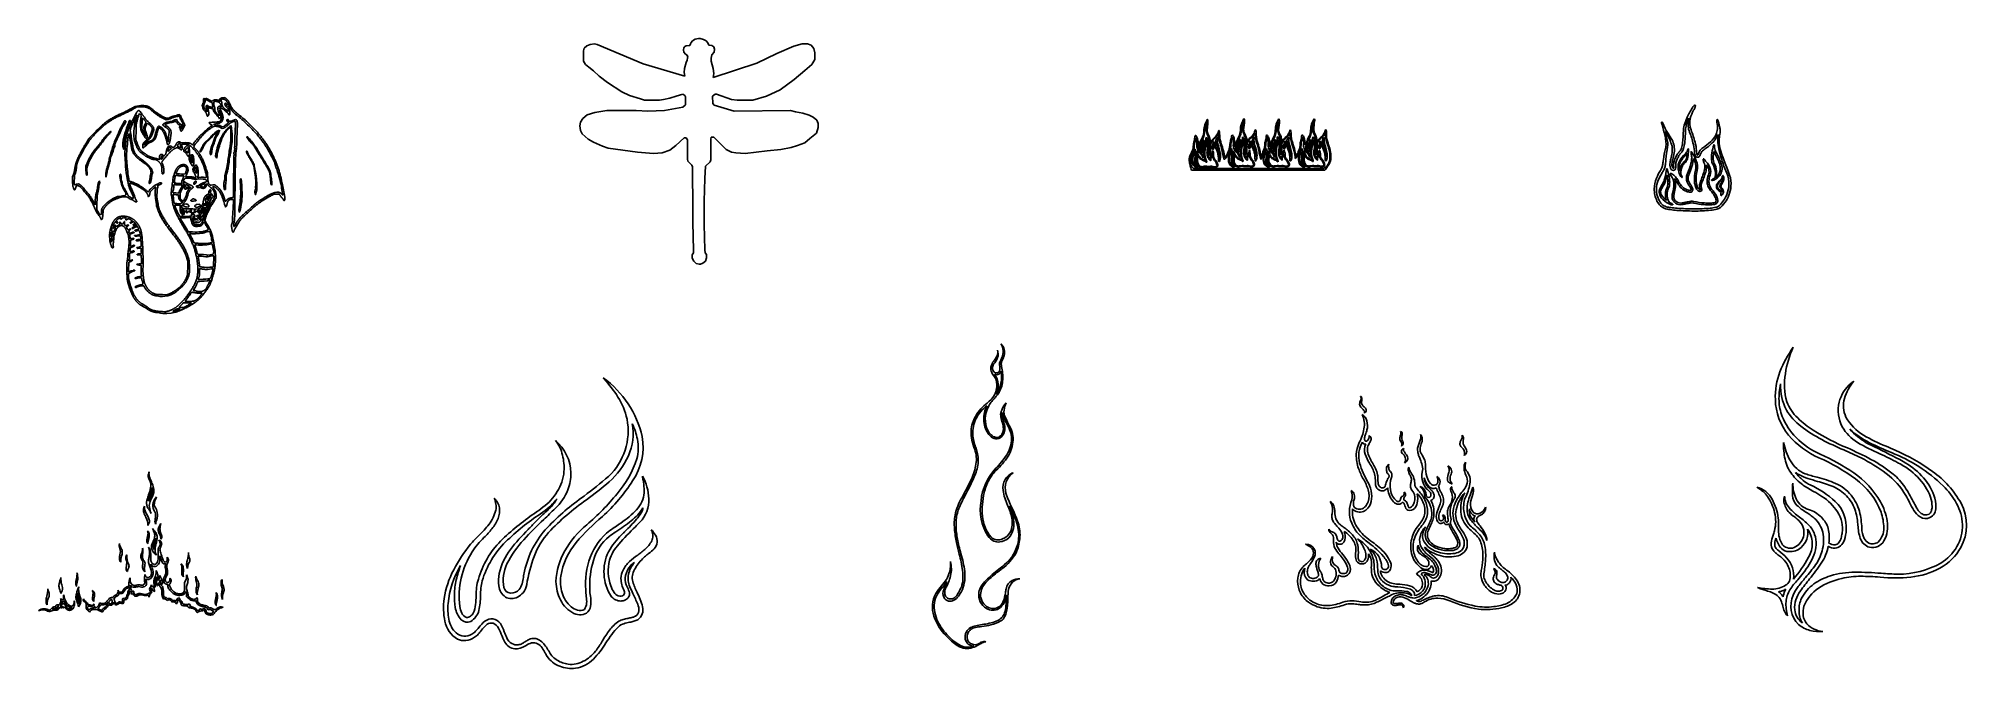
# Model space of a CAD drawing. Extents: x -38.8 to 24, y -17.1 to 3.4.
import ezdxf

# ---------------------------------------------------------------- set-up
doc = ezdxf.new("R2010")
doc.units = 0

msp = doc.modelspace()

# ---------------------------------------------------------------- linework, layer by layer
at = {"color": 7, "linetype": 'CONTINUOUS'}
for p, q in [((-20.918852, 3.166049), (-21.00329, 3.081611)), ((-20.813305, 3.208268), (-20.918852, 3.166049)), ((-20.665538, 3.229378), (-20.813305, 3.208268)), ((-20.5811, 3.208268), (-20.665538, 3.229378)), ((-19.082326, 2.574983), (-20.5811, 3.208268)), ((-17.688579, 3.16075), (-17.728416, 3.136458)), ((-17.57019, 3.172359), (-17.688579, 3.16075)), ((-17.545625, 3.230421), (-17.57019, 3.172359)), ((-17.520224, 3.271597), (-17.545625, 3.230421)), ((-17.477603, 3.323922), (-17.520224, 3.271597)), ((-17.393567, 3.377144), (-17.477603, 3.323922)), ((-17.288019, 3.398254), (-17.393567, 3.377144)), ((-17.224691, 3.398254), (-17.288019, 3.398254)), ((-17.117128, 3.372708), (-17.224691, 3.398254)), ((-17.035818, 3.321212), (-17.117128, 3.372708)), ((-16.981611, 3.261585), (-17.035818, 3.321212)), ((-16.950267, 3.187159), (-16.981611, 3.261585)), ((-16.851515, 3.174854), (-16.950267, 3.187159)), ((-16.781391, 3.12383), (-16.851515, 3.174854)), ((-14.184642, 3.147848), (-14.73818, 2.907376)), ((-13.91241, 3.229517), (-14.184642, 3.147848)), ((-13.735459, 3.22498), (-13.91241, 3.229517)), ((-13.617492, 3.179608), (-13.735459, 3.22498)), ((-13.531285, 3.075252), (-13.617492, 3.179608)), ((-21.00329, 3.081611), (-21.0244, 2.997173)), ((-21.0244, 2.997173), (-21.0244, 2.70164)), ((-21.0244, 2.70164), (-21.0244, 2.659421)), ((-21.0244, 2.659421), (-20.961071, 2.553874)), ((-20.961071, 2.553874), (-20.855524, 2.469436)), ((-17.731319, 2.173903), (-19.082326, 2.574983)), ((-17.761289, 3.094819), (-17.773708, 3.033457)), ((-17.773708, 3.033457), (-17.759432, 2.957961)), ((-17.728416, 3.136458), (-17.761289, 3.094819)), ((-17.759432, 2.957961), (-17.708451, 2.894945)), ((-17.6891, 2.617202), (-17.739586, 2.426972)), ((-17.708451, 2.894945), (-17.657272, 2.853468)), ((-17.653248, 2.694162), (-17.6891, 2.617202)), ((-17.657272, 2.853468), (-17.630021, 2.797027)), ((-17.636657, 2.758867), (-17.653248, 2.694162)), ((-17.630021, 2.797027), (-17.636657, 2.758867)), ((-16.865829, 2.764969), (-16.84472, 2.870516)), ((-16.865829, 2.659421), (-16.865829, 2.764969)), ((-16.802501, 2.427217), (-16.865829, 2.659421)), ((-16.84472, 2.870516), (-16.775002, 2.957201)), ((-15.388165, 2.596093), (-16.802501, 2.131684)), ((-16.763787, 3.05253), (-16.781391, 3.12383)), ((-16.775002, 2.957201), (-16.763787, 3.05253)), ((-14.73818, 2.907376), (-15.388165, 2.596093)), ((-13.826062, 2.363888), (-13.590269, 2.548937)), ((-13.590269, 2.548937), (-13.494987, 2.716814)), ((-13.499525, 2.934599), (-13.531285, 3.075252)), ((-13.494987, 2.716814), (-13.499525, 2.934599)), ((-20.855524, 2.469436), (-20.707757, 2.342779)), ((-20.707757, 2.342779), (-20.517772, 2.173903)), ((-20.517772, 2.173903), (-20.243349, 1.962808)), ((-20.243349, 1.962808), (-19.77894, 1.667275)), ((-17.739586, 2.426972), (-17.755459, 2.295926)), ((-17.755459, 2.295926), (-17.731319, 2.173903)), ((-16.781391, 2.258341), (-16.802501, 2.427217)), ((-16.802501, 2.131684), (-16.781391, 2.258341)), ((-14.628223, 1.730604), (-14.163814, 2.068356)), ((-14.163814, 2.068356), (-13.826062, 2.363888)), ((-33.434009, 1.258474), (-33.436495, 1.25009)), ((-33.431143, 1.266791), (-33.434009, 1.258474)), ((-33.427969, 1.275021), (-33.431143, 1.266791)), ((-33.424557, 1.283143), (-33.427969, 1.275021)), ((-33.42098, 1.291138), (-33.424557, 1.283143)), ((-33.413611, 1.306666), (-33.42098, 1.291138)), ((-33.406435, 1.321447), (-33.413611, 1.306666)), ((-33.402574, 1.41267), (-33.406435, 1.411447)), ((-33.406435, 1.411447), (-33.406435, 1.321447)), ((-33.40107, 1.413482), (-33.402574, 1.41267)), ((-33.39982, 1.414412), (-33.40107, 1.413482)), ((-33.398802, 1.415449), (-33.39982, 1.414412)), ((-33.397992, 1.416581), (-33.398802, 1.415449)), ((-33.397369, 1.417796), (-33.397992, 1.416581)), ((-33.396909, 1.419083), (-33.397369, 1.417796)), ((-33.396392, 1.421826), (-33.396909, 1.419083)), ((-33.396369, 1.433359), (-33.396428, 1.430576)), ((-33.396428, 1.430576), (-33.39626, 1.424717)), ((-33.39626, 1.424717), (-33.396392, 1.421826)), ((-33.395973, 1.435919), (-33.396369, 1.433359)), ((-33.395592, 1.437087), (-33.395973, 1.435919)), ((-33.39506, 1.438166), (-33.395592, 1.437087)), ((-33.394354, 1.439142), (-33.39506, 1.438166)), ((-33.393451, 1.440005), (-33.394354, 1.439142)), ((-33.392328, 1.440744), (-33.393451, 1.440005)), ((-33.390964, 1.441346), (-33.392328, 1.440744)), ((-33.389335, 1.4418), (-33.390964, 1.441346)), ((-33.387419, 1.442095), (-33.389335, 1.4418)), ((-33.385194, 1.442218), (-33.387419, 1.442095)), ((-33.386435, 1.251447), (-33.383445, 1.256771)), ((-33.382636, 1.442159), (-33.385194, 1.442218)), ((-33.383445, 1.256771), (-33.380652, 1.262216)), ((-33.379724, 1.441906), (-33.382636, 1.442159)), ((-33.380652, 1.262216), (-33.37803, 1.267766)), ((-33.376435, 1.441447), (-33.379724, 1.441906)), ((-33.37803, 1.267766), (-33.375553, 1.273404)), ((-33.326727, 1.448416), (-33.376435, 1.441447)), ((-33.375553, 1.273404), (-33.370927, 1.284881)), ((-33.370927, 1.284881), (-33.366559, 1.296514)), ((-33.366559, 1.296514), (-33.362238, 1.308173)), ((-33.362238, 1.308173), (-33.357751, 1.319726)), ((-33.357751, 1.319726), (-33.355379, 1.325421)), ((-33.355379, 1.325421), (-33.352886, 1.331041)), ((-33.352886, 1.331041), (-33.347429, 1.341987)), ((-33.347429, 1.341987), (-33.346435, 1.411447)), ((-33.346435, 1.411447), (-33.338418, 1.410199)), ((-33.346435, 1.411447), (-33.346435, 1.411447)), ((-33.338418, 1.410199), (-33.330541, 1.408637)), ((-33.330541, 1.408637), (-33.322796, 1.406779)), ((-33.312271, 1.446042), (-33.326727, 1.448416)), ((-33.322796, 1.406779), (-33.315174, 1.404648)), ((-33.315174, 1.404648), (-33.307666, 1.402261)), ((-33.305054, 1.444193), (-33.312271, 1.446042)), ((-33.307666, 1.402261), (-33.300264, 1.39964)), ((-33.297854, 1.441968), (-33.305054, 1.444193)), ((-33.300264, 1.39964), (-33.292958, 1.396804)), ((-33.290678, 1.439418), (-33.297854, 1.441968)), ((-33.292958, 1.396804), (-33.285739, 1.393773)), ((-33.283533, 1.436592), (-33.290678, 1.439418)), ((-33.285739, 1.393773), (-33.2786, 1.390567)), ((-33.276426, 1.433539), (-33.283533, 1.436592)), ((-33.2786, 1.390567), (-33.27153, 1.387206)), ((-33.269364, 1.430309), (-33.276426, 1.433539)), ((-33.27153, 1.387206), (-33.257565, 1.380099)), ((-33.255402, 1.423515), (-33.269364, 1.430309)), ((-33.257565, 1.380099), (-33.243775, 1.372613)), ((-33.241705, 1.416607), (-33.255402, 1.423515)), ((-33.243775, 1.372613), (-33.230087, 1.364906)), ((-33.228328, 1.409979), (-33.241705, 1.416607)), ((-33.230087, 1.364906), (-33.216432, 1.357138)), ((-33.221778, 1.406895), (-33.228328, 1.409979)), ((-33.215329, 1.40403), (-33.221778, 1.406895)), ((-33.216432, 1.357138), (-33.202739, 1.349469)), ((-33.201778, 1.397157), (-33.215329, 1.40403)), ((-33.202739, 1.349469), (-33.188938, 1.342059)), ((-33.194747, 1.393015), (-33.201778, 1.397157)), ((-33.187595, 1.388608), (-33.194747, 1.393015)), ((-33.188938, 1.342059), (-33.174957, 1.335067)), ((-33.173074, 1.379607), (-33.187595, 1.388608)), ((-33.174957, 1.335067), (-33.167877, 1.331778)), ((-33.16578, 1.375319), (-33.173074, 1.379607)), ((-33.167877, 1.331778), (-33.160726, 1.328653)), ((-33.158511, 1.371379), (-33.16578, 1.375319)), ((-33.160726, 1.328653), (-33.153495, 1.325713)), ((-33.151306, 1.367937), (-33.158511, 1.371379)), ((-33.153495, 1.325713), (-33.146175, 1.322977)), ((-33.147739, 1.366452), (-33.151306, 1.367937)), ((-33.144201, 1.365148), (-33.147739, 1.366452)), ((-33.146175, 1.322977), (-33.138757, 1.320465)), ((-33.140697, 1.364046), (-33.144201, 1.365148)), ((-33.137232, 1.363165), (-33.140697, 1.364046)), ((-33.138757, 1.320465), (-33.131232, 1.318198)), ((-33.133811, 1.362523), (-33.137232, 1.363165)), ((-33.130437, 1.362141), (-33.133811, 1.362523)), ((-33.131232, 1.318198), (-33.115828, 1.314476)), ((-33.127117, 1.362036), (-33.130437, 1.362141)), ((-33.123853, 1.362228), (-33.127117, 1.362036)), ((-33.120651, 1.362736), (-33.123853, 1.362228)), ((-33.117516, 1.36358), (-33.120651, 1.362736)), ((-33.114452, 1.364779), (-33.117516, 1.36358)), ((-33.115828, 1.314476), (-33.106435, 1.241447)), ((-33.111463, 1.366351), (-33.114452, 1.364779)), ((-33.108555, 1.368315), (-33.111463, 1.366351)), ((-33.105732, 1.370692), (-33.108555, 1.368315)), ((-33.093847, 1.380337), (-33.105732, 1.370692)), ((-33.087461, 1.384541), (-33.093847, 1.380337)), ((-33.08081, 1.38834), (-33.087461, 1.384541)), ((-33.073914, 1.39174), (-33.08081, 1.38834)), ((-33.066796, 1.394745), (-33.073914, 1.39174)), ((-33.059478, 1.397361), (-33.066796, 1.394745)), ((-33.065813, 1.272052), (-33.065707, 1.282051)), ((-33.065469, 1.262034), (-33.065813, 1.272052)), ((-33.065707, 1.282051), (-33.065199, 1.29203)), ((-33.064628, 1.251998), (-33.065469, 1.262034)), ((-33.065199, 1.29203), (-33.06434, 1.301989)), ((-33.06434, 1.301989), (-33.063175, 1.311926)), ((-33.063175, 1.311926), (-33.061754, 1.321842)), ((-33.061754, 1.321842), (-33.056435, 1.351447)), ((-33.051982, 1.399593), (-33.059478, 1.397361)), ((-33.056435, 1.351447), (-33.045799, 1.353156)), ((-33.056435, 1.351447), (-33.056435, 1.351447)), ((-33.04433, 1.401447), (-33.051982, 1.399593)), ((-33.045799, 1.353156), (-33.035129, 1.354333)), ((-33.036544, 1.402928), (-33.04433, 1.401447)), ((-33.028645, 1.404042), (-33.036544, 1.402928)), ((-33.035129, 1.354333), (-33.024448, 1.354984)), ((-33.020657, 1.404793), (-33.028645, 1.404042)), ((-33.024448, 1.354984), (-33.013782, 1.355113)), ((-33.0126, 1.405188), (-33.020657, 1.404793)), ((-33.013782, 1.355113), (-33.003153, 1.354726)), ((-33.004497, 1.405231), (-33.0126, 1.405188)), ((-32.99637, 1.404928), (-33.004497, 1.405231)), ((-33.003153, 1.354726), (-32.992587, 1.353828)), ((-32.988242, 1.404283), (-32.99637, 1.404928)), ((-32.992587, 1.353828), (-32.982106, 1.352426)), ((-32.980132, 1.403304), (-32.988242, 1.404283)), ((-32.982106, 1.352426), (-32.971736, 1.350524)), ((-32.972065, 1.401994), (-32.980132, 1.403304)), ((-32.964062, 1.400359), (-32.972065, 1.401994)), ((-32.971736, 1.350524), (-32.9615, 1.348127)), ((-32.956145, 1.398405), (-32.964062, 1.400359)), ((-32.9615, 1.348127), (-32.951423, 1.345243)), ((-32.948335, 1.396137), (-32.956145, 1.398405)), ((-32.951423, 1.345243), (-32.941528, 1.341875)), ((-32.940655, 1.39356), (-32.948335, 1.396137)), ((-32.941528, 1.341875), (-32.93184, 1.338029)), ((-32.933128, 1.39068), (-32.940655, 1.39356)), ((-32.925774, 1.387502), (-32.933128, 1.39068)), ((-32.93184, 1.338029), (-32.922382, 1.33371)), ((-32.918616, 1.38403), (-32.925774, 1.387502)), ((-32.922382, 1.33371), (-32.913179, 1.328925)), ((-32.911675, 1.380272), (-32.918616, 1.38403)), ((-32.913179, 1.328925), (-32.904255, 1.323679)), ((-32.904975, 1.376231), (-32.911675, 1.380272)), ((-32.898537, 1.371914), (-32.904975, 1.376231)), ((-32.904255, 1.323679), (-32.895634, 1.317976)), ((-32.892382, 1.367326), (-32.898537, 1.371914)), ((-32.895634, 1.317976), (-32.88734, 1.311823)), ((-32.886533, 1.362471), (-32.892382, 1.367326)), ((-32.88734, 1.311823), (-32.879397, 1.305225)), ((-32.881012, 1.357356), (-32.886533, 1.362471)), ((-32.875841, 1.351986), (-32.881012, 1.357356)), ((-32.879397, 1.305225), (-32.87183, 1.298187)), ((-32.845328, 1.444542), (-32.876789, 1.421934)), ((-32.876789, 1.421934), (-32.866435, 1.371447)), ((-32.871572, 1.350151), (-32.875841, 1.351986)), ((-32.87183, 1.298187), (-32.864662, 1.290715)), ((-32.869526, 1.350142), (-32.871572, 1.350151)), ((-32.867588, 1.350645), (-32.869526, 1.350142)), ((-32.865795, 1.351591), (-32.867588, 1.350645)), ((-32.866435, 1.371447), (-32.865219, 1.370866)), ((-32.864187, 1.352912), (-32.865795, 1.351591)), ((-32.865219, 1.370866), (-32.864148, 1.370197)), ((-32.864662, 1.290715), (-32.861235, 1.286818)), ((-32.862799, 1.354538), (-32.864187, 1.352912)), ((-32.864148, 1.370197), (-32.862419, 1.368628)), ((-32.86167, 1.356399), (-32.862799, 1.354538)), ((-32.862419, 1.368628), (-32.861211, 1.36681)), ((-32.860836, 1.358426), (-32.86167, 1.356399)), ((-32.861235, 1.286818), (-32.857917, 1.282814)), ((-32.861211, 1.36681), (-32.860486, 1.364811)), ((-32.860336, 1.36055), (-32.860836, 1.358426)), ((-32.860486, 1.364811), (-32.860207, 1.362701)), ((-32.860207, 1.362701), (-32.860336, 1.36055)), ((-32.857917, 1.282814), (-32.854711, 1.278705)), ((-32.854711, 1.278705), (-32.851619, 1.27449)), ((-32.851619, 1.27449), (-32.848646, 1.270171)), ((-32.848646, 1.270171), (-32.845794, 1.265748)), ((-32.845794, 1.265748), (-32.843065, 1.261222)), ((-32.839903, 1.448118), (-32.845328, 1.444542)), ((-32.843065, 1.261222), (-32.840464, 1.256594)), ((-32.840464, 1.256594), (-32.837992, 1.251863)), ((-32.8344, 1.451568), (-32.839903, 1.448118)), ((-32.82881, 1.454866), (-32.8344, 1.451568)), ((-32.823123, 1.457985), (-32.82881, 1.454866)), ((-32.826641, 1.394105), (-32.826538, 1.397696)), ((-32.826411, 1.39039), (-32.826641, 1.394105)), ((-32.826538, 1.397696), (-32.826064, 1.401165)), ((-32.825881, 1.38655), (-32.826411, 1.39039)), ((-32.826064, 1.401165), (-32.825187, 1.404511)), ((-32.825087, 1.382586), (-32.825881, 1.38655)), ((-32.825187, 1.404511), (-32.823869, 1.407737)), ((-32.824063, 1.378495), (-32.825087, 1.382586)), ((-32.822846, 1.374278), (-32.824063, 1.378495)), ((-32.823869, 1.407737), (-32.822077, 1.410842)), ((-32.81733, 1.460898), (-32.823123, 1.457985)), ((-32.819969, 1.365459), (-32.822846, 1.374278)), ((-32.822077, 1.410842), (-32.819774, 1.413828)), ((-32.816737, 1.356124), (-32.819969, 1.365459)), ((-32.819774, 1.413828), (-32.816927, 1.416694)), ((-32.811421, 1.463579), (-32.81733, 1.460898)), ((-32.816927, 1.416694), (-32.8135, 1.419443)), ((-32.81343, 1.346265), (-32.816737, 1.356124)), ((-32.8135, 1.419443), (-32.809458, 1.422075)), ((-32.81033, 1.335876), (-32.81343, 1.346265)), ((-32.805387, 1.466001), (-32.811421, 1.463579)), ((-32.808944, 1.330481), (-32.81033, 1.335876)), ((-32.809458, 1.422075), (-32.804765, 1.424591)), ((-32.807716, 1.324952), (-32.808944, 1.330481)), ((-32.806679, 1.319286), (-32.807716, 1.324952)), ((-32.80587, 1.313484), (-32.806679, 1.319286)), ((-32.805322, 1.307544), (-32.80587, 1.313484)), ((-32.799217, 1.468137), (-32.805387, 1.466001)), ((-32.805072, 1.301467), (-32.805322, 1.307544)), ((-32.804537, 1.28746), (-32.805072, 1.301467)), ((-32.804765, 1.424591), (-32.799387, 1.42699)), ((-32.804031, 1.280688), (-32.804537, 1.28746)), ((-32.803369, 1.274065), (-32.804031, 1.280688)), ((-32.802555, 1.26759), (-32.803369, 1.274065)), ((-32.801592, 1.261257), (-32.802555, 1.26759)), ((-32.800483, 1.255063), (-32.801592, 1.261257)), ((-32.799387, 1.42699), (-32.786435, 1.431447)), ((-32.792903, 1.469962), (-32.799217, 1.468137)), ((-32.786435, 1.471447), (-32.792903, 1.469962)), ((-32.716435, 1.481447), (-32.786435, 1.471447)), ((-32.786435, 1.431447), (-32.780044, 1.431449)), ((-32.786435, 1.431447), (-32.786435, 1.431447)), ((-32.780044, 1.431449), (-32.773793, 1.431224)), ((-32.773793, 1.431224), (-32.767679, 1.430775)), ((-32.767679, 1.430775), (-32.7617, 1.430108)), ((-32.7617, 1.430108), (-32.755852, 1.429228)), ((-32.755852, 1.429228), (-32.750134, 1.428139)), ((-32.750134, 1.428139), (-32.744542, 1.426847)), ((-32.744542, 1.426847), (-32.739073, 1.425355)), ((-32.739073, 1.425355), (-32.733726, 1.423668)), ((-32.733726, 1.423668), (-32.728497, 1.421792)), ((-32.728497, 1.421792), (-32.723384, 1.419731)), ((-32.723384, 1.419731), (-32.718385, 1.41749)), ((-32.718385, 1.41749), (-32.713496, 1.415073)), ((-32.706435, 1.471447), (-32.716435, 1.481447)), ((-32.716435, 1.481447), (-32.716435, 1.481447)), ((-32.713496, 1.415073), (-32.708714, 1.412486)), ((-32.708714, 1.412486), (-32.704038, 1.409732)), ((-32.694522, 1.465215), (-32.706435, 1.471447)), ((-32.704923, 1.281353), (-32.70519, 1.27391)), ((-32.70519, 1.27391), (-32.705058, 1.26671)), ((-32.705058, 1.26671), (-32.704542, 1.259744)), ((-32.697717, 1.286201), (-32.704923, 1.281353)), ((-32.704542, 1.259744), (-32.703659, 1.253001)), ((-32.704038, 1.409732), (-32.699465, 1.406817)), ((-32.699465, 1.406817), (-32.694992, 1.403746)), ((-32.694341, 1.287961), (-32.697717, 1.286201)), ((-32.694992, 1.403746), (-32.690615, 1.400523)), ((-32.688782, 1.461892), (-32.694522, 1.465215)), ((-32.691106, 1.289304), (-32.694341, 1.287961)), ((-32.688005, 1.290251), (-32.691106, 1.289304)), ((-32.690615, 1.400523), (-32.686334, 1.397153)), ((-32.68318, 1.458434), (-32.688782, 1.461892)), ((-32.68503, 1.290824), (-32.688005, 1.290251)), ((-32.686334, 1.397153), (-32.682144, 1.393641)), ((-32.682173, 1.291042), (-32.68503, 1.290824)), ((-32.677713, 1.454845), (-32.68318, 1.458434)), ((-32.679426, 1.290926), (-32.682173, 1.291042)), ((-32.682144, 1.393641), (-32.678044, 1.389991)), ((-32.676781, 1.290497), (-32.679426, 1.290926)), ((-32.678044, 1.389991), (-32.67403, 1.386208)), ((-32.672379, 1.451128), (-32.677713, 1.454845)), ((-32.674231, 1.289776), (-32.676781, 1.290497)), ((-32.671769, 1.288782), (-32.674231, 1.289776)), ((-32.67403, 1.386208), (-32.666252, 1.378264)), ((-32.667173, 1.447287), (-32.672379, 1.451128)), ((-32.669385, 1.287536), (-32.671769, 1.288782)), ((-32.667074, 1.28606), (-32.669385, 1.287536)), ((-32.662092, 1.443325), (-32.667173, 1.447287)), ((-32.664826, 1.284373), (-32.667074, 1.28606)), ((-32.666252, 1.378264), (-32.658789, 1.369845)), ((-32.662634, 1.282496), (-32.664826, 1.284373)), ((-32.66049, 1.280449), (-32.662634, 1.282496)), ((-32.657133, 1.439245), (-32.662092, 1.443325)), ((-32.656316, 1.275931), (-32.66049, 1.280449)), ((-32.658789, 1.369845), (-32.65162, 1.36099)), ((-32.652291, 1.43505), (-32.657133, 1.439245)), ((-32.652243, 1.270981), (-32.656316, 1.275931)), ((-32.647564, 1.430744), (-32.652291, 1.43505)), ((-32.64415, 1.260446), (-32.652243, 1.270981)), ((-32.65162, 1.36099), (-32.644723, 1.351736)), ((-32.642948, 1.42633), (-32.647564, 1.430744)), ((-32.644723, 1.351736), (-32.638077, 1.342122)), ((-32.640005, 1.255191), (-32.64415, 1.260446)), ((-32.634035, 1.417192), (-32.642948, 1.42633)), ((-32.638077, 1.342122), (-32.63166, 1.332186)), ((-32.625525, 1.407662), (-32.634035, 1.417192)), ((-32.63166, 1.332186), (-32.625453, 1.321966)), ((-32.617388, 1.397765), (-32.625525, 1.407662)), ((-32.625453, 1.321966), (-32.619433, 1.311499)), ((-32.619433, 1.311499), (-32.613579, 1.300823)), ((-32.609597, 1.387529), (-32.617388, 1.397765)), ((-32.613579, 1.300823), (-32.607871, 1.289977)), ((-32.602124, 1.376979), (-32.609597, 1.387529)), ((-32.607871, 1.289977), (-32.602286, 1.278998)), ((-32.602286, 1.278998), (-32.591403, 1.256794)), ((-32.594941, 1.366143), (-32.602124, 1.376979)), ((-32.588021, 1.355045), (-32.594941, 1.366143)), ((-32.591403, 1.256794), (-32.570187, 1.212465)), ((-32.581334, 1.343713), (-32.588021, 1.355045)), ((-32.574853, 1.332173), (-32.581334, 1.343713)), ((-32.568551, 1.320451), (-32.574853, 1.332173)), ((-32.562398, 1.308574), (-32.568551, 1.320451)), ((-32.556368, 1.296567), (-32.562398, 1.308574)), ((-32.544562, 1.272272), (-32.556368, 1.296567)), ((-32.532908, 1.247775), (-32.544562, 1.272272)), ((-19.77894, 1.667275), (-19.525626, 1.540618)), ((-19.525626, 1.540618), (-19.166764, 1.435071)), ((-19.166764, 1.435071), (-19.040107, 1.392852)), ((-19.040107, 1.392852), (-18.786793, 1.392852)), ((-18.786793, 1.392852), (-18.554589, 1.392852)), ((-18.554589, 1.392852), (-18.427932, 1.413961)), ((-18.427932, 1.413961), (-18.216837, 1.45618)), ((-18.216837, 1.45618), (-18.005742, 1.519509)), ((-18.005742, 1.519509), (-17.794647, 1.582837)), ((-17.794647, 1.582837), (-17.731319, 1.540618)), ((-17.731319, 1.540618), (-17.710209, 1.498399)), ((-17.710209, 1.498399), (-17.710209, 1.245085)), ((-16.82361, 1.519509), (-16.739172, 1.582837)), ((-16.821109, 1.288163), (-16.82361, 1.519509)), ((-16.776871, 1.232866), (-16.821109, 1.288163)), ((-16.739172, 1.582837), (-16.696953, 1.582837)), ((-16.696953, 1.582837), (-16.211435, 1.413961)), ((-16.211435, 1.413961), (-16.02145, 1.392852)), ((-16.02145, 1.392852), (-15.514822, 1.392852)), ((-15.514822, 1.392852), (-15.071522, 1.519509)), ((-15.071522, 1.519509), (-14.628223, 1.730604)), ((-36.632233, 0.636248), (-36.649998, 0.621114)), ((-36.614199, 0.651108), (-36.632233, 0.636248)), ((-36.595863, 0.665674), (-36.614199, 0.651108)), ((-36.577189, 0.679925), (-36.595863, 0.665674)), ((-36.558142, 0.693838), (-36.577189, 0.679925)), ((-36.569513, 0.627062), (-36.552484, 0.639938)), ((-36.530963, 0.71285), (-36.558142, 0.693838)), ((-36.552484, 0.639938), (-36.535338, 0.652649)), ((-36.535338, 0.652649), (-36.518076, 0.665193)), ((-36.517261, 0.722152), (-36.530963, 0.71285)), ((-36.518076, 0.665193), (-36.500698, 0.677566)), ((-36.503486, 0.731322), (-36.517261, 0.722152)), ((-36.475729, 0.749285), (-36.503486, 0.731322)), ((-36.500698, 0.677566), (-36.483205, 0.689763)), ((-36.483205, 0.689763), (-36.44787, 0.71362)), ((-36.447709, 0.766772), (-36.475729, 0.749285)), ((-36.44787, 0.71362), (-36.422386, 0.730107)), ((-36.419443, 0.783813), (-36.447709, 0.766772)), ((-36.422386, 0.730107), (-36.396615, 0.746127)), ((-36.390949, 0.800441), (-36.419443, 0.783813)), ((-36.396615, 0.746127), (-36.370577, 0.761711)), ((-36.362243, 0.816687), (-36.390949, 0.800441)), ((-36.370577, 0.761711), (-36.344292, 0.776891)), ((-36.333344, 0.832583), (-36.362243, 0.816687)), ((-36.344292, 0.776891), (-36.31778, 0.791697)), ((-36.304268, 0.848161), (-36.333344, 0.832583)), ((-36.31778, 0.791697), (-36.29106, 0.806161)), ((-36.275032, 0.863452), (-36.304268, 0.848161)), ((-36.29106, 0.806161), (-36.264152, 0.820314)), ((-36.245654, 0.878488), (-36.275032, 0.863452)), ((-36.264152, 0.820314), (-36.237077, 0.834188)), ((-36.216152, 0.893301), (-36.245654, 0.878488)), ((-36.237077, 0.834188), (-36.209854, 0.847815)), ((-36.186541, 0.907922), (-36.216152, 0.893301)), ((-36.209854, 0.847815), (-36.182504, 0.861224)), ((-36.15684, 0.922383), (-36.186541, 0.907922)), ((-36.182504, 0.861224), (-36.155045, 0.874449)), ((-36.097236, 0.950953), (-36.15684, 0.922383)), ((-36.155045, 0.874449), (-36.127499, 0.887519)), ((-36.127499, 0.887519), (-36.072222, 0.913324)), ((-35.977703, 1.007565), (-36.097236, 0.950953)), ((-36.072222, 0.913324), (-36.016831, 0.938889)), ((-36.015499, 0.635422), (-36.022983, 0.619616)), ((-36.016831, 0.938889), (-35.961487, 0.964465)), ((-36.008124, 0.653073), (-36.015499, 0.635422)), ((-36.004367, 0.662164), (-36.008124, 0.653073)), ((-36.000504, 0.671205), (-36.004367, 0.662164)), ((-35.996493, 0.680026), (-36.000504, 0.671205)), ((-35.992289, 0.688458), (-35.996493, 0.680026)), ((-35.987848, 0.696329), (-35.992289, 0.688458)), ((-35.985525, 0.700002), (-35.987848, 0.696329)), ((-35.983127, 0.70347), (-35.985525, 0.700002)), ((-35.980647, 0.706713), (-35.983127, 0.70347)), ((-35.97808, 0.70971), (-35.980647, 0.706713)), ((-35.975421, 0.71244), (-35.97808, 0.70971)), ((-35.918049, 1.036116), (-35.977703, 1.007565)), ((-35.972665, 0.71488), (-35.975421, 0.71244)), ((-35.969805, 0.71701), (-35.972665, 0.71488)), ((-35.966837, 0.718809), (-35.969805, 0.71701)), ((-35.963754, 0.720254), (-35.966837, 0.718809)), ((-35.965554, 0.624733), (-35.963928, 0.627835)), ((-35.963928, 0.627835), (-35.960142, 0.634154)), ((-35.960551, 0.721326), (-35.963754, 0.720254)), ((-35.961487, 0.964465), (-35.906348, 0.990303)), ((-35.957224, 0.722003), (-35.960551, 0.721326)), ((-35.960142, 0.634154), (-35.95582, 0.6406)), ((-35.953766, 0.722262), (-35.957224, 0.722003)), ((-35.95582, 0.6406), (-35.951171, 0.647141)), ((-35.950171, 0.722084), (-35.953766, 0.722262)), ((-35.951171, 0.647141), (-35.941735, 0.660382)), ((-35.946435, 0.721447), (-35.950171, 0.722084)), ((-35.938605, 0.716253), (-35.946435, 0.721447)), ((-35.946435, 0.721447), (-35.946435, 0.721447)), ((-35.941735, 0.660382), (-35.937368, 0.667018)), ((-35.935527, 0.713546), (-35.938605, 0.716253)), ((-35.937368, 0.667018), (-35.933515, 0.673621)), ((-35.932972, 0.71077), (-35.935527, 0.713546)), ((-35.933515, 0.673621), (-35.931847, 0.6769)), ((-35.930913, 0.707931), (-35.932972, 0.71077)), ((-35.931847, 0.6769), (-35.930387, 0.68016)), ((-35.929324, 0.705032), (-35.930913, 0.707931)), ((-35.930387, 0.68016), (-35.92916, 0.683395)), ((-35.928179, 0.702077), (-35.929324, 0.705032)), ((-35.92916, 0.683395), (-35.928193, 0.686602)), ((-35.928193, 0.686602), (-35.927513, 0.689777)), ((-35.927452, 0.69907), (-35.928179, 0.702077)), ((-35.927513, 0.689777), (-35.927145, 0.692916)), ((-35.927116, 0.696015), (-35.927452, 0.69907)), ((-35.927145, 0.692916), (-35.927116, 0.696015)), ((-35.888311, 1.050563), (-35.918049, 1.036116)), ((-35.906348, 0.990303), (-35.878906, 1.003399)), ((-35.858655, 1.065167), (-35.888311, 1.050563)), ((-35.878906, 1.003399), (-35.851574, 1.016654)), ((-35.829098, 1.07996), (-35.858655, 1.065167)), ((-35.848394, 0.632523), (-35.852869, 0.624055)), ((-35.851574, 1.016654), (-35.824373, 1.030101)), ((-35.844787, 0.639947), (-35.848394, 0.632523)), ((-35.841575, 0.648106), (-35.844787, 0.639947)), ((-35.838648, 0.656805), (-35.841575, 0.648106)), ((-35.835896, 0.665853), (-35.838648, 0.656805)), ((-35.830476, 0.684223), (-35.835896, 0.665853)), ((-35.827588, 0.69316), (-35.830476, 0.684223)), ((-35.799658, 1.094972), (-35.829098, 1.07996)), ((-35.824435, 0.701675), (-35.827588, 0.69316)), ((-35.822724, 0.705713), (-35.824435, 0.701675)), ((-35.824373, 1.030101), (-35.797324, 1.043769)), ((-35.820905, 0.709574), (-35.822724, 0.705713)), ((-35.818966, 0.713232), (-35.820905, 0.709574)), ((-35.816891, 0.716665), (-35.818966, 0.713232)), ((-35.817256, 0.615672), (-35.808422, 0.630766)), ((-35.814667, 0.719847), (-35.816891, 0.716665)), ((-35.81228, 0.722755), (-35.814667, 0.719847)), ((-35.809717, 0.725365), (-35.81228, 0.722755)), ((-35.806963, 0.727652), (-35.809717, 0.725365)), ((-35.808422, 0.630766), (-35.804087, 0.63852)), ((-35.804006, 0.729592), (-35.806963, 0.727652)), ((-35.804087, 0.63852), (-35.799879, 0.646406)), ((-35.800831, 0.731162), (-35.804006, 0.729592)), ((-35.797424, 0.732337), (-35.800831, 0.731162)), ((-35.799879, 0.646406), (-35.79585, 0.654418)), ((-35.770352, 1.110237), (-35.799658, 1.094972)), ((-35.793772, 0.733093), (-35.797424, 0.732337)), ((-35.797324, 1.043769), (-35.770445, 1.057691)), ((-35.79585, 0.654418), (-35.792054, 0.662553)), ((-35.789861, 0.733406), (-35.793772, 0.733093)), ((-35.792054, 0.662553), (-35.788543, 0.670804)), ((-35.785677, 0.733252), (-35.789861, 0.733406)), ((-35.788543, 0.670804), (-35.785371, 0.679169)), ((-35.781206, 0.732607), (-35.785677, 0.733252)), ((-35.785371, 0.679169), (-35.782592, 0.687641)), ((-35.782592, 0.687641), (-35.780257, 0.696215)), ((-35.776435, 0.731447), (-35.781206, 0.732607)), ((-35.780257, 0.696215), (-35.778421, 0.704888)), ((-35.778421, 0.704888), (-35.777137, 0.713654)), ((-35.777137, 0.713654), (-35.776718, 0.718071)), ((-35.776718, 0.718071), (-35.776457, 0.722509)), ((-35.776457, 0.722509), (-35.776435, 0.731447)), ((-35.776435, 0.731447), (-35.776435, 0.731447)), ((-35.763787, 0.63548), (-35.774698, 0.6124)), ((-35.770445, 1.057691), (-35.743757, 1.071898)), ((-35.741198, 1.125785), (-35.770352, 1.110237)), ((-35.752676, 0.658478), (-35.763787, 0.63548)), ((-35.741386, 0.681399), (-35.752676, 0.658478)), ((-35.743757, 1.071898), (-35.717279, 1.086421)), ((-35.72994, 0.704251), (-35.741386, 0.681399)), ((-35.712211, 1.141648), (-35.741198, 1.125785)), ((-35.718357, 0.727041), (-35.72994, 0.704251)), ((-35.694868, 0.772466), (-35.718357, 0.727041)), ((-35.717279, 1.086421), (-35.691032, 1.101292)), ((-35.68341, 1.157859), (-35.712211, 1.141648)), ((-35.711555, 0.626522), (-35.703904, 0.641511)), ((-35.703904, 0.641511), (-35.688198, 0.671321)), ((-35.671086, 0.81773), (-35.694868, 0.772466)), ((-35.691032, 1.101292), (-35.665036, 1.116542)), ((-35.688198, 0.671321), (-35.672125, 0.700979)), ((-35.654813, 1.174448), (-35.68341, 1.157859)), ((-35.672125, 0.700979), (-35.655888, 0.730569)), ((-35.647182, 0.862891), (-35.671086, 0.81773)), ((-35.665036, 1.116542), (-35.639309, 1.132202)), ((-35.655888, 0.730569), (-35.639691, 0.760177)), ((-35.626435, 1.191447), (-35.654813, 1.174448)), ((-35.623323, 0.908006), (-35.647182, 0.862891)), ((-35.637494, 0.643632), (-35.64153, 0.620617)), ((-35.639691, 0.760177), (-35.623737, 0.789887)), ((-35.639309, 1.132202), (-35.588747, 1.164879)), ((-35.633193, 0.666533), (-35.637494, 0.643632)), ((-35.628621, 0.689321), (-35.633193, 0.666533)), ((-35.62377, 0.711998), (-35.628621, 0.689321)), ((-35.576435, 1.201447), (-35.626435, 1.191447)), ((-35.618633, 0.734567), (-35.62377, 0.711998)), ((-35.623737, 0.789887), (-35.615916, 0.804807)), ((-35.599678, 0.953134), (-35.623323, 0.908006)), ((-35.613204, 0.757029), (-35.618633, 0.734567)), ((-35.615916, 0.804807), (-35.608231, 0.819784)), ((-35.607475, 0.779386), (-35.613204, 0.757029)), ((-35.608231, 0.819784), (-35.60071, 0.834829)), ((-35.601441, 0.801641), (-35.607475, 0.779386)), ((-35.595093, 0.823796), (-35.601441, 0.801641)), ((-35.60071, 0.834829), (-35.593376, 0.849953)), ((-35.58755, 0.975892), (-35.599678, 0.953134)), ((-35.588426, 0.845851), (-35.595093, 0.823796)), ((-35.593376, 0.849953), (-35.586257, 0.865166)), ((-35.588747, 1.164879), (-35.516435, 1.171447)), ((-35.581431, 0.86781), (-35.588426, 0.845851)), ((-35.580871, 0.987647), (-35.58755, 0.975892)), ((-35.586681, 0.627712), (-35.584243, 0.640805)), ((-35.586257, 0.865166), (-35.579376, 0.880479)), ((-35.584243, 0.640805), (-35.581658, 0.653843)), ((-35.581658, 0.653843), (-35.578931, 0.666827)), ((-35.574103, 0.889675), (-35.581431, 0.86781)), ((-35.573809, 0.999263), (-35.580871, 0.987647)), ((-35.579376, 0.880479), (-35.566435, 0.911447)), ((-35.578931, 0.666827), (-35.573076, 0.692629)), ((-35.446435, 1.221447), (-35.576435, 1.201447)), ((-35.566435, 0.911447), (-35.574103, 0.889675)), ((-35.570139, 1.004929), (-35.573809, 0.999263)), ((-35.573076, 0.692629), (-35.566728, 0.718208)), ((-35.566381, 1.01045), (-35.570139, 1.004929)), ((-35.566728, 0.718208), (-35.559936, 0.743562)), ((-35.566435, 0.911447), (-35.566435, 0.911447)), ((-35.562536, 1.015791), (-35.566381, 1.01045)), ((-35.558607, 1.020916), (-35.562536, 1.015791)), ((-35.559936, 0.743562), (-35.552748, 0.768687)), ((-35.554596, 1.025787), (-35.558607, 1.020916)), ((-35.550506, 1.030368), (-35.554596, 1.025787)), ((-35.552748, 0.768687), (-35.545214, 0.793582)), ((-35.546338, 1.034624), (-35.550506, 1.030368)), ((-35.542096, 1.038516), (-35.546338, 1.034624)), ((-35.545214, 0.793582), (-35.537383, 0.818243)), ((-35.537782, 1.04201), (-35.542096, 1.038516)), ((-35.533397, 1.045069), (-35.537782, 1.04201)), ((-35.537383, 0.818243), (-35.529304, 0.842668)), ((-35.528945, 1.047655), (-35.533397, 1.045069)), ((-35.529304, 0.842668), (-35.521026, 0.866853)), ((-35.524428, 1.049733), (-35.528945, 1.047655)), ((-35.519848, 1.051266), (-35.524428, 1.049733)), ((-35.521026, 0.866853), (-35.512599, 0.890797)), ((-35.517535, 1.051817), (-35.519848, 1.051266)), ((-35.515207, 1.052219), (-35.517535, 1.051817)), ((-35.516435, 1.171447), (-35.421435, 1.171447)), ((-35.516435, 1.171447), (-35.516435, 1.171447)), ((-35.512865, 1.052465), (-35.515207, 1.052219)), ((-35.510508, 1.052553), (-35.512865, 1.052465)), ((-35.512599, 0.890797), (-35.486906, 0.961151)), ((-35.508138, 1.052477), (-35.510508, 1.052553)), ((-35.505754, 1.052233), (-35.508138, 1.052477)), ((-35.503356, 1.051817), (-35.505754, 1.052233)), ((-35.500946, 1.051223), (-35.503356, 1.051817)), ((-35.498523, 1.050448), (-35.500946, 1.051223)), ((-35.496087, 1.049486), (-35.498523, 1.050448)), ((-35.493639, 1.048333), (-35.496087, 1.049486)), ((-35.49118, 1.046985), (-35.493639, 1.048333)), ((-35.488708, 1.045437), (-35.49118, 1.046985)), ((-35.486226, 1.043684), (-35.488708, 1.045437)), ((-35.486906, 0.961151), (-35.482703, 0.954719)), ((-35.483732, 1.041723), (-35.486226, 1.043684)), ((-35.481228, 1.039548), (-35.483732, 1.041723)), ((-35.482703, 0.954719), (-35.478558, 0.948833)), ((-35.478713, 1.037154), (-35.481228, 1.039548)), ((-35.476189, 1.034538), (-35.478713, 1.037154)), ((-35.478558, 0.948833), (-35.474471, 0.943416)), ((-35.47111, 1.028619), (-35.476189, 1.034538)), ((-35.474471, 0.943416), (-35.470438, 0.938392)), ((-35.465995, 1.021754), (-35.47111, 1.028619)), ((-35.470438, 0.938392), (-35.462525, 0.929217)), ((-35.444508, 0.991774), (-35.465995, 1.021754)), ((-35.462525, 0.929217), (-35.454801, 0.920697)), ((-35.445922, 0.810939), (-35.456435, 0.711447)), ((-35.456435, 0.711447), (-35.456435, 0.571447)), ((-35.454801, 0.920697), (-35.447247, 0.912225)), ((-35.447247, 0.912225), (-35.443528, 0.907816)), ((-35.346435, 1.221447), (-35.446435, 1.221447)), ((-35.442971, 0.814341), (-35.445922, 0.810939)), ((-35.434302, 0.978052), (-35.444508, 0.991774)), ((-35.443528, 0.907816), (-35.439844, 0.903189)), ((-35.440514, 0.818029), (-35.442971, 0.814341)), ((-35.438492, 0.821968), (-35.440514, 0.818029)), ((-35.439844, 0.903189), (-35.436192, 0.89827)), ((-35.436848, 0.826126), (-35.438492, 0.821968)), ((-35.435523, 0.830469), (-35.436848, 0.826126)), ((-35.436192, 0.89827), (-35.432571, 0.892981)), ((-35.434459, 0.834964), (-35.435523, 0.830469)), ((-35.433599, 0.839578), (-35.434459, 0.834964)), ((-35.424406, 0.965023), (-35.434302, 0.978052)), ((-35.432883, 0.844278), (-35.433599, 0.839578)), ((-35.431655, 0.853803), (-35.432883, 0.844278)), ((-35.432571, 0.892981), (-35.425411, 0.88099)), ((-35.43031, 0.863274), (-35.431655, 0.853803)), ((-35.429448, 0.867906), (-35.43031, 0.863274)), ((-35.428384, 0.872424), (-35.429448, 0.867906)), ((-35.427057, 0.876797), (-35.428384, 0.872424)), ((-35.425411, 0.88099), (-35.427057, 0.876797)), ((-35.405397, 0.940593), (-35.424406, 0.965023)), ((-35.421435, 1.171447), (-35.326435, 1.171447)), ((-35.406435, 0.571447), (-35.396435, 0.671447)), ((-35.387188, 0.917574), (-35.405397, 0.940593)), ((-35.396435, 0.736447), (-35.386435, 0.811447)), ((-35.396435, 0.671447), (-35.396435, 0.736447)), ((-35.369486, 0.895055), (-35.387188, 0.917574)), ((-35.386435, 0.811447), (-35.38252, 0.808726)), ((-35.386435, 0.811447), (-35.386435, 0.811447)), ((-35.38252, 0.808726), (-35.378706, 0.805843)), ((-35.378706, 0.805843), (-35.374987, 0.802808)), ((-35.374987, 0.802808), (-35.371354, 0.799631)), ((-35.371354, 0.799631), (-35.364321, 0.792886)), ((-35.360734, 0.883699), (-35.369486, 0.895055)), ((-35.364321, 0.792886), (-35.357548, 0.785685)), ((-35.351999, 0.872127), (-35.360734, 0.883699)), ((-35.357548, 0.785685), (-35.350979, 0.778104)), ((-35.343245, 0.860225), (-35.351999, 0.872127)), ((-35.350979, 0.778104), (-35.344554, 0.770218)), ((-35.276696, 1.205599), (-35.346435, 1.221447)), ((-35.344554, 0.770218), (-35.331907, 0.753836)), ((-35.334434, 0.84788), (-35.343245, 0.860225)), ((-35.325531, 0.834978), (-35.334434, 0.84788)), ((-35.331907, 0.753836), (-35.319142, 0.737147)), ((-35.326435, 1.171447), (-35.319416, 1.17113)), ((-35.316499, 0.821405), (-35.325531, 0.834978)), ((-35.319416, 1.17113), (-35.312476, 1.170639)), ((-35.319142, 0.737147), (-35.312571, 0.728877)), ((-35.300351, 0.798083), (-35.316499, 0.821405)), ((-35.312571, 0.728877), (-35.305797, 0.720758)), ((-35.312476, 1.170639), (-35.305613, 1.169979)), ((-35.305797, 0.720758), (-35.298762, 0.712866)), ((-35.305613, 1.169979), (-35.298825, 1.169153)), ((-35.291949, 0.786904), (-35.300351, 0.798083)), ((-35.298825, 1.169153), (-35.29211, 1.168164)), ((-35.298762, 0.712866), (-35.291407, 0.705276)), ((-35.29223, 0.635555), (-35.298156, 0.622417)), ((-35.289451, 0.642209), (-35.29223, 0.635555)), ((-35.29211, 1.168164), (-35.285467, 1.167017)), ((-35.283349, 0.776017), (-35.291949, 0.786904)), ((-35.291407, 0.705276), (-35.283675, 0.698066)), ((-35.286825, 0.648934), (-35.289451, 0.642209)), ((-35.284373, 0.655739), (-35.286825, 0.648934)), ((-35.285467, 1.167017), (-35.278894, 1.165714)), ((-35.282118, 0.662634), (-35.284373, 0.655739)), ((-35.283675, 0.698066), (-35.275508, 0.69131)), ((-35.274568, 0.7654), (-35.283349, 0.776017)), ((-35.280082, 0.669629), (-35.282118, 0.662634)), ((-35.278287, 0.676733), (-35.280082, 0.669629)), ((-35.278894, 1.165714), (-35.272389, 1.16426)), ((-35.276755, 0.683957), (-35.278287, 0.676733)), ((-35.275508, 0.69131), (-35.276755, 0.683957)), ((-35.26364, 1.204626), (-35.276696, 1.205599)), ((-35.265621, 0.755031), (-35.274568, 0.7654)), ((-35.272389, 1.16426), (-35.26595, 1.162658)), ((-35.26595, 1.162658), (-35.259577, 1.160912)), ((-35.256524, 0.744889), (-35.265621, 0.755031)), ((-35.257225, 1.20386), (-35.26364, 1.204626)), ((-35.259577, 1.160912), (-35.253267, 1.159026)), ((-35.250881, 1.202913), (-35.257225, 1.20386)), ((-35.247292, 0.734953), (-35.256524, 0.744889)), ((-35.253314, 0.604679), (-35.235009, 0.643589)), ((-35.253267, 1.159026), (-35.247018, 1.157003)), ((-35.244609, 1.20179), (-35.250881, 1.202913)), ((-35.237942, 0.725199), (-35.247292, 0.734953)), ((-35.247018, 1.157003), (-35.234698, 1.152561)), ((-35.238404, 1.200495), (-35.244609, 1.20179)), ((-35.232267, 1.199034), (-35.238404, 1.200495)), ((-35.228489, 0.715607), (-35.237942, 0.725199)), ((-35.235009, 0.643589), (-35.224819, 0.636632)), ((-35.234698, 1.152561), (-35.222604, 1.147615)), ((-35.226195, 1.197409), (-35.232267, 1.199034)), ((-35.209337, 0.696821), (-35.228489, 0.715607)), ((-35.220185, 1.195627), (-35.226195, 1.197409)), ((-35.224819, 0.636632), (-35.214426, 0.629197)), ((-35.222604, 1.147615), (-35.210721, 1.142195)), ((-35.214237, 1.193691), (-35.220185, 1.195627)), ((-35.214426, 0.629197), (-35.203878, 0.621316)), ((-35.208349, 1.191606), (-35.214237, 1.193691)), ((-35.210721, 1.142195), (-35.199037, 1.136331)), ((-35.189964, 0.67842), (-35.209337, 0.696821)), ((-35.202518, 1.189376), (-35.208349, 1.191606)), ((-35.191023, 1.184501), (-35.202518, 1.189376)), ((-35.199037, 1.136331), (-35.187537, 1.130051)), ((-35.179736, 1.179102), (-35.191023, 1.184501)), ((-35.170495, 0.660231), (-35.189964, 0.67842)), ((-35.187537, 1.130051), (-35.176207, 1.123384)), ((-35.168643, 1.173216), (-35.179736, 1.179102)), ((-35.176207, 1.123384), (-35.165036, 1.116361)), ((-35.151056, 0.642079), (-35.170495, 0.660231)), ((-35.157729, 1.166878), (-35.168643, 1.173216)), ((-35.165036, 1.116361), (-35.154007, 1.10901)), ((-35.14698, 1.160124), (-35.157729, 1.166878)), ((-35.154007, 1.10901), (-35.143109, 1.10136)), ((-35.131773, 0.62379), (-35.151056, 0.642079)), ((-35.136381, 1.15299), (-35.14698, 1.160124)), ((-35.143109, 1.10136), (-35.132327, 1.093441)), ((-35.125917, 1.145513), (-35.136381, 1.15299)), ((-35.132327, 1.093441), (-35.121648, 1.085282)), ((-35.115574, 1.137729), (-35.125917, 1.145513)), ((-35.121648, 1.085282), (-35.111058, 1.076913)), ((-35.105337, 1.129674), (-35.115574, 1.137729)), ((-35.111058, 1.076913), (-35.100543, 1.068362)), ((-35.095192, 1.121384), (-35.105337, 1.129674)), ((-35.100543, 1.068362), (-35.09009, 1.059658)), ((-35.085123, 1.112895), (-35.095192, 1.121384)), ((-35.09009, 1.059658), (-35.069315, 1.041913)), ((-35.075116, 1.104244), (-35.085123, 1.112895)), ((-35.05523, 1.086597), (-35.075116, 1.104244)), ((-35.069315, 1.041913), (-35.048624, 1.02391)), ((-35.035416, 1.068732), (-35.05523, 1.086597)), ((-35.048624, 1.02391), (-35.027907, 1.005883)), ((-35.015557, 1.050939), (-35.035416, 1.068732)), ((-35.027907, 1.005883), (-35.007056, 0.988068)), ((-34.995535, 1.033507), (-35.015557, 1.050939)), ((-35.007056, 0.988068), (-34.996546, 0.979312)), ((-34.996546, 0.979312), (-34.985961, 0.970697)), ((-34.985426, 1.025016), (-34.995535, 1.033507)), ((-34.985961, 0.970697), (-34.964513, 0.954005)), ((-34.975233, 1.016724), (-34.985426, 1.025016)), ((-34.964941, 1.008666), (-34.975233, 1.016724)), ((-34.954535, 1.000879), (-34.964941, 1.008666)), ((-34.964513, 0.954005), (-34.943853, 0.93865)), ((-34.944, 0.993399), (-34.954535, 1.000879)), ((-34.933322, 0.986262), (-34.944, 0.993399)), ((-34.943853, 0.93865), (-34.923089, 0.923564)), ((-34.890824, 0.958219), (-34.933322, 0.986262)), ((-34.923089, 0.923564), (-34.902214, 0.908763)), ((-34.902214, 0.908763), (-34.88122, 0.894262)), ((-34.84842, 0.929841), (-34.890824, 0.958219)), ((-34.88122, 0.894262), (-34.860102, 0.880076)), ((-34.860102, 0.880076), (-34.83885, 0.86622)), ((-34.827144, 0.915799), (-34.84842, 0.929841)), ((-34.83885, 0.86622), (-34.817457, 0.852709)), ((-34.805761, 0.902001), (-34.827144, 0.915799)), ((-34.817457, 0.852709), (-34.795917, 0.839558)), ((-34.784227, 0.888555), (-34.805761, 0.902001)), ((-34.795917, 0.839558), (-34.774221, 0.826783)), ((-34.762499, 0.875572), (-34.784227, 0.888555)), ((-34.774221, 0.826783), (-34.752363, 0.814398)), ((-34.751548, 0.869287), (-34.762499, 0.875572)), ((-34.752363, 0.814398), (-34.730335, 0.802419)), ((-34.740532, 0.86316), (-34.751548, 0.869287)), ((-34.729446, 0.857202), (-34.740532, 0.86316)), ((-34.730335, 0.802419), (-34.70813, 0.79086)), ((-34.718283, 0.851428), (-34.729446, 0.857202)), ((-34.70704, 0.845852), (-34.718283, 0.851428)), ((-34.70813, 0.79086), (-34.685739, 0.779736)), ((-34.69571, 0.840486), (-34.70704, 0.845852)), ((-34.689598, 0.630328), (-34.698221, 0.624925)), ((-34.684287, 0.835346), (-34.69571, 0.840486)), ((-34.680763, 0.635358), (-34.689598, 0.630328)), ((-34.685739, 0.779736), (-34.663157, 0.769064)), ((-34.672767, 0.830444), (-34.684287, 0.835346)), ((-34.671744, 0.640062), (-34.680763, 0.635358)), ((-34.661144, 0.825793), (-34.672767, 0.830444)), ((-34.662569, 0.644486), (-34.671744, 0.640062)), ((-34.663157, 0.769064), (-34.617386, 0.74913)), ((-34.653269, 0.648675), (-34.662569, 0.644486)), ((-34.649412, 0.821409), (-34.661144, 0.825793)), ((-34.643871, 0.652675), (-34.653269, 0.648675)), ((-34.637566, 0.817304), (-34.649412, 0.821409)), ((-34.634405, 0.656532), (-34.643871, 0.652675)), ((-34.6256, 0.813492), (-34.637566, 0.817304)), ((-34.596435, 0.671447), (-34.634405, 0.656532)), ((-34.630179, 0.616877), (-34.586435, 0.631447)), ((-34.61351, 0.809987), (-34.6256, 0.813492)), ((-34.617386, 0.74913), (-34.556435, 0.761447)), ((-34.601289, 0.806802), (-34.61351, 0.809987)), ((-34.588933, 0.80395), (-34.601289, 0.806802)), ((-34.546435, 0.681447), (-34.596435, 0.671447)), ((-34.576435, 0.801447), (-34.588933, 0.80395)), ((-34.586435, 0.631447), (-34.496435, 0.651447)), ((-34.526917, 0.812009), (-34.576435, 0.801447)), ((-34.556435, 0.761447), (-34.512195, 0.780508)), ((-34.528661, 0.685435), (-34.546435, 0.681447)), ((-34.519834, 0.687684), (-34.528661, 0.685435)), ((-34.519931, 0.817534), (-34.526917, 0.812009)), ((-34.5163, 0.820082), (-34.519931, 0.817534)), ((-34.511053, 0.690102), (-34.519834, 0.687684)), ((-34.512584, 0.822497), (-34.5163, 0.820082)), ((-34.504918, 0.826965), (-34.512584, 0.822497)), ((-34.512195, 0.780508), (-34.490373, 0.789717)), ((-34.502319, 0.692689), (-34.511053, 0.690102)), ((-34.49698, 0.831009), (-34.504918, 0.826965)), ((-34.493636, 0.695442), (-34.502319, 0.692689)), ((-34.488811, 0.834696), (-34.49698, 0.831009)), ((-34.496435, 0.651447), (-34.446435, 0.661447)), ((-34.485007, 0.698362), (-34.493636, 0.695442)), ((-34.490373, 0.789717), (-34.468654, 0.798666)), ((-34.480458, 0.838096), (-34.488811, 0.834696)), ((-34.476435, 0.701447), (-34.485007, 0.698362)), ((-34.471963, 0.841278), (-34.480458, 0.838096)), ((-34.426764, 0.71254), (-34.476435, 0.701447)), ((-34.463372, 0.844309), (-34.471963, 0.841278)), ((-34.468654, 0.798666), (-34.446965, 0.807322)), ((-34.446073, 0.8502), (-34.463372, 0.844309)), ((-34.446965, 0.807322), (-34.425234, 0.81565)), ((-34.446435, 0.661447), (-34.437087, 0.663789)), ((-34.437455, 0.853197), (-34.446073, 0.8502)), ((-34.428916, 0.856319), (-34.437455, 0.853197)), ((-34.437087, 0.663789), (-34.427778, 0.666544)), ((-34.4205, 0.859636), (-34.428916, 0.856319)), ((-34.427778, 0.666544), (-34.4185, 0.66963)), ((-34.406762, 0.719138), (-34.426764, 0.71254)), ((-34.425234, 0.81565), (-34.40339, 0.823618)), ((-34.412252, 0.863218), (-34.4205, 0.859636)), ((-34.4185, 0.66963), (-34.409244, 0.67296)), ((-34.404216, 0.867132), (-34.412252, 0.863218)), ((-34.409244, 0.67296), (-34.390759, 0.680021)), ((-34.397225, 0.722675), (-34.406762, 0.719138)), ((-34.396435, 0.871447), (-34.404216, 0.867132)), ((-34.40339, 0.823618), (-34.381361, 0.831191)), ((-34.387929, 0.726341), (-34.397225, 0.722675)), ((-34.346435, 0.881447), (-34.396435, 0.871447)), ((-34.390759, 0.680021), (-34.372249, 0.687053)), ((-34.369857, 0.733968), (-34.387929, 0.726341)), ((-34.381361, 0.831191), (-34.359074, 0.838335)), ((-34.372249, 0.687053), (-34.362962, 0.690347)), ((-34.352141, 0.741842), (-34.369857, 0.733968)), ((-34.362962, 0.690347), (-34.35364, 0.693382)), ((-34.359074, 0.838335), (-34.336458, 0.845017)), ((-34.35364, 0.693382), (-34.344276, 0.696073)), ((-34.334373, 0.749785), (-34.352141, 0.741842)), ((-34.296435, 0.891447), (-34.346435, 0.881447)), ((-34.344276, 0.696073), (-34.334859, 0.698336)), ((-34.336458, 0.845017), (-34.325004, 0.848175)), ((-34.334859, 0.698336), (-34.325381, 0.700087)), ((-34.316147, 0.757618), (-34.334373, 0.749785)), ((-34.325381, 0.700087), (-34.320616, 0.700743)), ((-34.325004, 0.848175), (-34.31344, 0.851204)), ((-34.320616, 0.700743), (-34.315832, 0.701241)), ((-34.306734, 0.761438), (-34.316147, 0.757618)), ((-34.315832, 0.701241), (-34.311028, 0.701568)), ((-34.31344, 0.851204), (-34.301758, 0.8541)), ((-34.311028, 0.701568), (-34.306202, 0.701714)), ((-34.297054, 0.765163), (-34.306734, 0.761438)), ((-34.306202, 0.701714), (-34.296484, 0.701422)), ((-34.301758, 0.8541), (-34.289949, 0.85686)), ((-34.287057, 0.768771), (-34.297054, 0.765163)), ((-34.296484, 0.701422), (-34.290798, 0.690915)), ((-34.282346, 0.898887), (-34.296435, 0.891447)), ((-34.290798, 0.690915), (-34.28471, 0.680633)), ((-34.289949, 0.85686), (-34.278003, 0.85948)), ((-34.27669, 0.772241), (-34.287057, 0.768771)), ((-34.28471, 0.680633), (-34.278237, 0.670595)), ((-34.275018, 0.902015), (-34.282346, 0.898887)), ((-34.278237, 0.670595), (-34.2714, 0.660819)), ((-34.278003, 0.85948), (-34.265913, 0.861954)), ((-34.271751, 0.756934), (-34.27669, 0.772241)), ((-34.267531, 0.904739), (-34.275018, 0.902015)), ((-34.268937, 0.749494), (-34.271751, 0.756934)), ((-34.2714, 0.660819), (-34.264215, 0.651323)), ((-34.265901, 0.742194), (-34.268937, 0.749494)), ((-34.259906, 0.907052), (-34.267531, 0.904739)), ((-34.265913, 0.861954), (-34.253667, 0.864278)), ((-34.26265, 0.735034), (-34.265901, 0.742194)), ((-34.264215, 0.651323), (-34.256703, 0.642127)), ((-34.25919, 0.728014), (-34.26265, 0.735034)), ((-34.252167, 0.908946), (-34.259906, 0.907052)), ((-34.255526, 0.721132), (-34.25919, 0.728014)), ((-34.256703, 0.642127), (-34.248882, 0.63325)), ((-34.251666, 0.714389), (-34.255526, 0.721132)), ((-34.253667, 0.864278), (-34.241259, 0.86645)), ((-34.244336, 0.910413), (-34.252167, 0.908946)), ((-34.247616, 0.707782), (-34.251666, 0.714389)), ((-34.248882, 0.63325), (-34.24077, 0.624708)), ((-34.243381, 0.701312), (-34.247616, 0.707782)), ((-34.236435, 0.911447), (-34.244336, 0.910413)), ((-34.238968, 0.694978), (-34.243381, 0.701312)), ((-34.241259, 0.86645), (-34.228678, 0.868463)), ((-34.234383, 0.688778), (-34.238968, 0.694978)), ((-34.186501, 0.921313), (-34.236435, 0.911447)), ((-34.229632, 0.682713), (-34.234383, 0.688778)), ((-34.224722, 0.676781), (-34.229632, 0.682713)), ((-34.228678, 0.868463), (-34.215916, 0.870315)), ((-34.219658, 0.670982), (-34.224722, 0.676781)), ((-34.214447, 0.665315), (-34.219658, 0.670982)), ((-34.215916, 0.870315), (-34.189812, 0.873515)), ((-34.209096, 0.659779), (-34.214447, 0.665315)), ((-34.20361, 0.654374), (-34.209096, 0.659779)), ((-34.197995, 0.649099), (-34.20361, 0.654374)), ((-34.192258, 0.643952), (-34.197995, 0.649099)), ((-34.186405, 0.638934), (-34.192258, 0.643952)), ((-34.189812, 0.873515), (-34.186583, 0.863688)), ((-34.186583, 0.863688), (-34.183067, 0.853918)), ((-34.18139, 0.91778), (-34.186501, 0.921313)), ((-34.180443, 0.634044), (-34.186405, 0.638934)), ((-34.183067, 0.853918), (-34.179288, 0.8442)), ((-34.17906, 0.915504), (-34.18139, 0.91778)), ((-34.174376, 0.62928), (-34.180443, 0.634044)), ((-34.179288, 0.8442), (-34.175272, 0.834527)), ((-34.176836, 0.912989), (-34.17906, 0.915504)), ((-34.172575, 0.90754), (-34.176836, 0.912989)), ((-34.175272, 0.834527), (-34.171041, 0.824894)), ((-34.168213, 0.624643), (-34.174376, 0.62928)), ((-34.168344, 0.902036), (-34.172575, 0.90754)), ((-34.171041, 0.824894), (-34.166622, 0.815297)), ((-34.166157, 0.899451), (-34.168344, 0.902036)), ((-34.166622, 0.815297), (-34.157315, 0.796188)), ((-34.163878, 0.897077), (-34.166157, 0.899451)), ((-34.161476, 0.89499), (-34.163878, 0.897077)), ((-34.158916, 0.893265), (-34.161476, 0.89499)), ((-34.156165, 0.891977), (-34.158916, 0.893265)), ((-34.157315, 0.796188), (-34.147545, 0.777156)), ((-34.154708, 0.89152), (-34.156165, 0.891977)), ((-34.153192, 0.891201), (-34.154708, 0.89152)), ((-34.151611, 0.891028), (-34.153192, 0.891201)), ((-34.149962, 0.891012), (-34.151611, 0.891028)), ((-34.148241, 0.891161), (-34.149962, 0.891012)), ((-34.146444, 0.891485), (-34.148241, 0.891161)), ((-34.147545, 0.777156), (-34.13751, 0.75816)), ((-34.139788, 0.870426), (-34.146444, 0.891485)), ((-34.136175, 0.860048), (-34.139788, 0.870426)), ((-34.13751, 0.75816), (-34.127405, 0.739155)), ((-34.132387, 0.849761), (-34.136175, 0.860048)), ((-34.128437, 0.839559), (-34.132387, 0.849761)), ((-34.124339, 0.829435), (-34.128437, 0.839559)), ((-34.127405, 0.739155), (-34.117426, 0.720101)), ((-34.115745, 0.809394), (-34.124339, 0.829435)), ((-34.117426, 0.720101), (-34.10777, 0.700955)), ((-34.106707, 0.789584), (-34.115745, 0.809394)), ((-34.10777, 0.700955), (-34.103124, 0.691333)), ((-34.097324, 0.769951), (-34.106707, 0.789584)), ((-34.103124, 0.691333), (-34.098632, 0.681673)), ((-34.098632, 0.681673), (-34.094319, 0.671968)), ((-34.087697, 0.750439), (-34.097324, 0.769951)), ((-34.094319, 0.671968), (-34.090209, 0.662214)), ((-34.090209, 0.662214), (-34.086326, 0.652405)), ((-34.077926, 0.730996), (-34.087697, 0.750439)), ((-34.086326, 0.652405), (-34.082696, 0.642535)), ((-34.082696, 0.642535), (-34.079343, 0.6326)), ((-34.079343, 0.6326), (-34.07629, 0.622594)), ((-34.058355, 0.692096), (-34.077926, 0.730996)), ((-34.048756, 0.67253), (-34.058355, 0.692096)), ((-34.039416, 0.652816), (-34.048756, 0.67253)), ((-34.030434, 0.632897), (-34.039416, 0.652816)), ((-34.021912, 0.612721), (-34.030434, 0.632897)), ((-33.441171, 1.220501), (-33.441209, 1.216276)), ((-33.441209, 1.216276), (-33.441063, 1.21206)), ((-33.440957, 1.224731), (-33.441171, 1.220501)), ((-33.441063, 1.21206), (-33.440724, 1.207854)), ((-33.440577, 1.228965), (-33.440957, 1.224731)), ((-33.440724, 1.207854), (-33.440183, 1.20366)), ((-33.44004, 1.233198), (-33.440577, 1.228965)), ((-33.440183, 1.20366), (-33.439431, 1.199483)), ((-33.438529, 1.241658), (-33.44004, 1.233198)), ((-33.439431, 1.199483), (-33.437258, 1.191184)), ((-33.436495, 1.25009), (-33.438529, 1.241658)), ((-33.437258, 1.191184), (-33.426435, 1.141447)), ((-33.426435, 1.141447), (-33.424614, 1.133213)), ((-33.424614, 1.133213), (-33.422374, 1.125294)), ((-33.422374, 1.125294), (-33.419741, 1.117671)), ((-33.419741, 1.117671), (-33.416744, 1.110321)), ((-33.416744, 1.110321), (-33.413409, 1.103226)), ((-33.413409, 1.103226), (-33.409764, 1.096363)), ((-33.409764, 1.096363), (-33.405837, 1.089711)), ((-33.405837, 1.089711), (-33.401655, 1.083251)), ((-33.401655, 1.083251), (-33.397246, 1.076962)), ((-33.397246, 1.076962), (-33.392637, 1.070821)), ((-33.392637, 1.070821), (-33.387856, 1.06481)), ((-33.387856, 1.06481), (-33.38293, 1.058906)), ((-33.385814, 1.161658), (-33.386435, 1.251447)), ((-33.381733, 1.150754), (-33.385814, 1.161658)), ((-33.38293, 1.058906), (-33.372753, 1.047339)), ((-33.379478, 1.145453), (-33.381733, 1.150754)), ((-33.37709, 1.140246), (-33.379478, 1.145453)), ((-33.371941, 1.130093), (-33.37709, 1.140246)), ((-33.372753, 1.047339), (-33.362326, 1.035954)), ((-33.366344, 1.120255), (-33.371941, 1.130093)), ((-33.360359, 1.110692), (-33.366344, 1.120255)), ((-33.362326, 1.035954), (-33.351871, 1.024585)), ((-33.354043, 1.101363), (-33.360359, 1.110692)), ((-33.347455, 1.092228), (-33.354043, 1.101363)), ((-33.351871, 1.024585), (-33.341605, 1.013066)), ((-33.340652, 1.083247), (-33.347455, 1.092228)), ((-33.341605, 1.013066), (-33.336613, 1.007198)), ((-33.326635, 1.065585), (-33.340652, 1.083247)), ((-33.336613, 1.007198), (-33.331751, 1.001229)), ((-33.331751, 1.001229), (-33.327046, 0.99514)), ((-33.327046, 0.99514), (-33.322526, 0.98891)), ((-33.312457, 1.048053), (-33.326635, 1.065585)), ((-33.322526, 0.98891), (-33.318219, 0.982516)), ((-33.318219, 0.982516), (-33.314152, 0.97594)), ((-33.31531, 1.182238), (-33.315354, 1.176105)), ((-33.315354, 1.176105), (-33.315044, 1.169943)), ((-33.314879, 1.18834), (-33.31531, 1.182238)), ((-33.315044, 1.169943), (-33.314412, 1.163754)), ((-33.31403, 1.19441), (-33.314879, 1.18834)), ((-33.314412, 1.163754), (-33.313488, 1.15754)), ((-33.314152, 0.97594), (-33.310352, 0.96916)), ((-33.312731, 1.200445), (-33.31403, 1.19441)), ((-33.313488, 1.15754), (-33.312306, 1.151303)), ((-33.310949, 1.206444), (-33.312731, 1.200445)), ((-33.305454, 1.039235), (-33.312457, 1.048053)), ((-33.312306, 1.151303), (-33.310898, 1.145044)), ((-33.308654, 1.212404), (-33.310949, 1.206444)), ((-33.310898, 1.145044), (-33.309294, 1.138767)), ((-33.310352, 0.96916), (-33.306848, 0.962155)), ((-33.309294, 1.138767), (-33.305631, 1.126161)), ((-33.301507, 1.216174), (-33.308654, 1.212404)), ((-33.306848, 0.962155), (-33.303666, 0.954904)), ((-33.305631, 1.126161), (-33.301571, 1.113501)), ((-33.298585, 1.030329), (-33.305454, 1.039235)), ((-33.303666, 0.954904), (-33.300835, 0.947387)), ((-33.301571, 1.113501), (-33.29737, 1.100802)), ((-33.298089, 1.217531), (-33.301507, 1.216174)), ((-33.300835, 0.947387), (-33.296331, 0.93147)), ((-33.291909, 1.021294), (-33.298585, 1.030329)), ((-33.294766, 1.218558), (-33.298089, 1.217531)), ((-33.29737, 1.100802), (-33.293284, 1.088078)), ((-33.296331, 0.93147), (-33.286435, 0.871447)), ((-33.291533, 1.219275), (-33.294766, 1.218558)), ((-33.293284, 1.088078), (-33.289569, 1.075346)), ((-33.285483, 1.01209), (-33.291909, 1.021294)), ((-33.288384, 1.219699), (-33.291533, 1.219275)), ((-33.289569, 1.075346), (-33.28793, 1.068982)), ((-33.285315, 1.219847), (-33.288384, 1.219699)), ((-33.28793, 1.068982), (-33.286479, 1.062621)), ((-33.286479, 1.062621), (-33.285248, 1.056265)), ((-33.286435, 0.871447), (-33.284618, 0.87049)), ((-33.283517, 1.024636), (-33.285483, 1.01209)), ((-33.282318, 1.219737), (-33.285315, 1.219847)), ((-33.285248, 1.056265), (-33.28427, 1.049917)), ((-33.284618, 0.87049), (-33.282809, 0.869714)), ((-33.28427, 1.049917), (-33.283576, 1.043578)), ((-33.283576, 1.043578), (-33.283197, 1.037251)), ((-33.283167, 1.030936), (-33.283517, 1.024636)), ((-33.283197, 1.037251), (-33.283167, 1.030936)), ((-33.282809, 0.869714), (-33.281009, 0.869116)), ((-33.27939, 1.219388), (-33.282318, 1.219737)), ((-33.281009, 0.869116), (-33.279218, 0.86869)), ((-33.276524, 1.218817), (-33.27939, 1.219388)), ((-33.279218, 0.86869), (-33.277438, 0.868432)), ((-33.277909, 1.16486), (-33.277561, 1.169887)), ((-33.277845, 1.162359), (-33.277909, 1.16486)), ((-33.277632, 1.159866), (-33.277845, 1.162359)), ((-33.276799, 1.154899), (-33.277632, 1.159866)), ((-33.277561, 1.169887), (-33.272403, 1.166287)), ((-33.277438, 0.868432), (-33.27567, 0.868337)), ((-33.275477, 1.149958), (-33.276799, 1.154899)), ((-33.273715, 1.218042), (-33.276524, 1.218817)), ((-33.27567, 0.868337), (-33.273914, 0.8684)), ((-33.273736, 1.145039), (-33.275477, 1.149958)), ((-33.273914, 0.8684), (-33.272172, 0.868617)), ((-33.271643, 1.140138), (-33.273736, 1.145039)), ((-33.270957, 1.217081), (-33.273715, 1.218042)), ((-33.272403, 1.166287), (-33.267211, 1.162903)), ((-33.272172, 0.868617), (-33.268731, 0.869494)), ((-33.269267, 1.135252), (-33.271643, 1.140138)), ((-33.268244, 1.215951), (-33.270957, 1.217081)), ((-33.266676, 1.130379), (-33.269267, 1.135252)), ((-33.268731, 0.869494), (-33.265356, 0.870929)), ((-33.265572, 1.21467), (-33.268244, 1.215951)), ((-33.267211, 1.162903), (-33.261983, 1.159723)), ((-33.261125, 1.120656), (-33.266676, 1.130379)), ((-33.260325, 1.211727), (-33.265572, 1.21467)), ((-33.265356, 0.870929), (-33.262053, 0.872887)), ((-33.262053, 0.872887), (-33.25883, 0.875328)), ((-33.261983, 1.159723), (-33.256718, 1.156739)), ((-33.255536, 1.110944), (-33.261125, 1.120656)), ((-33.255172, 1.208394), (-33.260325, 1.211727)), ((-33.25883, 0.875328), (-33.255696, 0.878216)), ((-33.256718, 1.156739), (-33.251414, 1.153939)), ((-33.255696, 0.878216), (-33.252657, 0.881513)), ((-33.252899, 1.106083), (-33.255536, 1.110944)), ((-33.250069, 1.204814), (-33.255172, 1.208394)), ((-33.250457, 1.101216), (-33.252899, 1.106083)), ((-33.252657, 0.881513), (-33.24972, 0.885183)), ((-33.251414, 1.153939), (-33.246071, 1.151314)), ((-33.24828, 1.096338), (-33.250457, 1.101216)), ((-33.239834, 1.197482), (-33.250069, 1.204814)), ((-33.24972, 0.885183), (-33.246895, 0.889187)), ((-33.246435, 1.091447), (-33.24828, 1.096338)), ((-33.246895, 0.889187), (-33.244187, 0.893488)), ((-33.236435, 1.031447), (-33.246435, 1.091447)), ((-33.246071, 1.151314), (-33.240686, 1.148854)), ((-33.244187, 0.893488), (-33.241605, 0.898049)), ((-33.241605, 0.898049), (-33.239156, 0.902832)), ((-33.240686, 1.148854), (-33.235258, 1.146549)), ((-33.234613, 1.194014), (-33.239834, 1.197482)), ((-33.239156, 0.902832), (-33.236848, 0.907801)), ((-33.236848, 0.907801), (-33.234688, 0.912917)), ((-33.22521, 0.981962), (-33.236435, 1.031447)), ((-33.235258, 1.146549), (-33.224268, 1.142365)), ((-33.234688, 0.912917), (-33.232683, 0.918144)), ((-33.229263, 1.190869), (-33.234613, 1.194014)), ((-33.232683, 0.918144), (-33.230842, 0.923443)), ((-33.230842, 0.923443), (-33.229172, 0.928778)), ((-33.223742, 1.188187), (-33.229263, 1.190869)), ((-33.229172, 0.928778), (-33.227681, 0.934111)), ((-33.227681, 0.934111), (-33.226375, 0.939405)), ((-33.226375, 0.939405), (-33.225263, 0.944622)), ((-33.225263, 0.944622), (-33.224352, 0.949726)), ((-33.223532, 0.975858), (-33.22521, 0.981962)), ((-33.224352, 0.949726), (-33.22365, 0.954677)), ((-33.224268, 1.142365), (-33.21309, 1.138682)), ((-33.220903, 1.187065), (-33.223742, 1.188187)), ((-33.22365, 0.954677), (-33.223164, 0.959441)), ((-33.223078, 0.972223), (-33.223532, 0.975858)), ((-33.223164, 0.959441), (-33.222901, 0.963977)), ((-33.22287, 0.968251), (-33.223078, 0.972223)), ((-33.222901, 0.963977), (-33.22287, 0.968251)), ((-33.218004, 1.186113), (-33.220903, 1.187065)), ((-33.170734, 1.172219), (-33.218004, 1.186113)), ((-33.121435, 0.671447), (-33.216435, 0.661447)), ((-33.216435, 0.661447), (-33.214414, 0.656509)), ((-33.214414, 0.656509), (-33.212294, 0.651915)), ((-33.21309, 1.138682), (-33.201714, 1.13542)), ((-33.212294, 0.651915), (-33.210077, 0.647646)), ((-33.210077, 0.647646), (-33.207765, 0.643683)), ((-33.207765, 0.643683), (-33.205359, 0.640005)), ((-33.205359, 0.640005), (-33.202862, 0.636593)), ((-33.202862, 0.636593), (-33.200276, 0.633426)), ((-33.201714, 1.13542), (-33.190126, 1.1325)), ((-33.200276, 0.633426), (-33.197603, 0.630485)), ((-33.197603, 0.630485), (-33.194845, 0.62775)), ((-33.190126, 1.1325), (-33.178318, 1.129842)), ((-33.178318, 1.129842), (-33.166276, 1.127367)), ((-33.162755, 1.170141), (-33.170734, 1.172219)), ((-33.166276, 1.127367), (-33.141451, 1.122646)), ((-33.154711, 1.168208), (-33.162755, 1.170141)), ((-33.14659, 1.166448), (-33.154711, 1.168208)), ((-33.138377, 1.16489), (-33.14659, 1.166448)), ((-33.141451, 1.122646), (-33.11556, 1.117702)), ((-33.130059, 1.163562), (-33.138377, 1.16489)), ((-33.121624, 1.162494), (-33.130059, 1.163562)), ((-33.113056, 1.161714), (-33.121624, 1.162494)), ((-33.026435, 0.671447), (-33.121435, 0.671447)), ((-33.11556, 1.117702), (-33.088514, 1.111898)), ((-33.104344, 1.16125), (-33.113056, 1.161714)), ((-33.10758, 1.235663), (-33.107777, 1.232879)), ((-33.107777, 1.232879), (-33.107748, 1.230161)), ((-33.107748, 1.230161), (-33.10751, 1.227505)), ((-33.107138, 1.238517), (-33.10758, 1.235663)), ((-33.10751, 1.227505), (-33.107081, 1.224905)), ((-33.106435, 1.241447), (-33.107138, 1.238517)), ((-33.107081, 1.224905), (-33.106478, 1.222356)), ((-33.106478, 1.222356), (-33.105719, 1.219854)), ((-33.105719, 1.219854), (-33.103802, 1.214971)), ((-33.095474, 1.161132), (-33.104344, 1.16125)), ((-33.103802, 1.214971), (-33.101473, 1.210218)), ((-33.101473, 1.210218), (-33.098871, 1.205557)), ((-33.098871, 1.205557), (-33.096138, 1.200948)), ((-33.096138, 1.200948), (-33.093414, 1.196354)), ((-33.086432, 1.161388), (-33.095474, 1.161132)), ((-33.093414, 1.196354), (-33.09084, 1.191736)), ((-33.09084, 1.191736), (-33.088557, 1.187057)), ((-33.088557, 1.187057), (-33.086705, 1.182277)), ((-33.088514, 1.111898), (-33.088044, 1.105318)), ((-33.088044, 1.105318), (-33.087392, 1.098849)), ((-33.087392, 1.098849), (-33.086562, 1.09249)), ((-33.086705, 1.182277), (-33.085986, 1.179837)), ((-33.086562, 1.09249), (-33.085558, 1.086236)), ((-33.085149, 1.166952), (-33.086432, 1.161388)), ((-33.085986, 1.179837), (-33.085426, 1.177358)), ((-33.085558, 1.086236), (-33.084386, 1.080084)), ((-33.085426, 1.177358), (-33.085046, 1.174835)), ((-33.084889, 1.169637), (-33.085149, 1.166952)), ((-33.085046, 1.174835), (-33.084861, 1.172263)), ((-33.084861, 1.172263), (-33.084889, 1.169637)), ((-33.084386, 1.080084), (-33.083049, 1.074032)), ((-33.083049, 1.074032), (-33.081552, 1.068077)), ((-33.081552, 1.068077), (-33.0799, 1.062215)), ((-33.0799, 1.062215), (-33.078097, 1.056444)), ((-33.078097, 1.056444), (-33.076147, 1.05076)), ((-33.076147, 1.05076), (-33.074054, 1.045161)), ((-33.074054, 1.045161), (-33.071824, 1.039643)), ((-33.071824, 1.039643), (-33.069461, 1.034204)), ((-33.069461, 1.034204), (-33.066969, 1.02884)), ((-33.066969, 1.02884), (-33.061615, 1.018326)), ((-33.063242, 1.241944), (-33.064628, 1.251998)), ((-33.062329, 1.236911), (-33.063242, 1.241944)), ((-33.061261, 1.231875), (-33.062329, 1.236911)), ((-33.061615, 1.018326), (-33.0558, 1.008078)), ((-33.060033, 1.226834), (-33.061261, 1.231875)), ((-33.058639, 1.221789), (-33.060033, 1.226834)), ((-33.057071, 1.216741), (-33.058639, 1.221789)), ((-33.055325, 1.211689), (-33.057071, 1.216741)), ((-33.0558, 1.008078), (-33.049557, 0.99807)), ((-33.053395, 1.206633), (-33.055325, 1.211689)), ((-33.051274, 1.201575), (-33.053395, 1.206633)), ((-33.048956, 1.196512), (-33.051274, 1.201575)), ((-33.049557, 0.99807), (-33.042924, 0.98828)), ((-33.046435, 1.191447), (-33.048956, 1.196512)), ((-33.036435, 1.136447), (-33.046435, 1.191447)), ((-33.042924, 0.98828), (-33.035935, 0.978683)), ((-33.033929, 1.08177), (-33.036435, 1.136447)), ((-33.035935, 0.978683), (-33.028625, 0.969254)), ((-33.03095, 1.065128), (-33.033929, 1.08177)), ((-33.028911, 1.057188), (-33.03095, 1.065128)), ((-33.026528, 1.049487), (-33.028911, 1.057188)), ((-33.028625, 0.969254), (-33.021032, 0.95997)), ((-33.023817, 1.042012), (-33.026528, 1.049487)), ((-32.957387, 0.687507), (-33.026435, 0.671447)), ((-33.020795, 1.034751), (-33.023817, 1.042012)), ((-33.021032, 0.95997), (-33.013189, 0.950806)), ((-33.017478, 1.027692), (-33.020795, 1.034751)), ((-33.013881, 1.020823), (-33.017478, 1.027692)), ((-33.010023, 1.014132), (-33.013881, 1.020823)), ((-33.013189, 0.950806), (-33.005133, 0.941738)), ((-33.005918, 1.007606), (-33.010023, 1.014132)), ((-33.001583, 1.001234), (-33.005918, 1.007606)), ((-33.005133, 0.941738), (-32.996899, 0.932742)), ((-33.003921, 0.62513), (-33.001007, 0.628677)), ((-32.997035, 0.995004), (-33.001583, 1.001234)), ((-33.001007, 0.628677), (-32.997744, 0.632031)), ((-32.997744, 0.632031), (-32.994183, 0.635132)), ((-32.99229, 0.988902), (-32.997035, 0.995004)), ((-32.996899, 0.932742), (-32.988523, 0.923794)), ((-32.994183, 0.635132), (-32.990373, 0.637923)), ((-32.987365, 0.982918), (-32.99229, 0.988902)), ((-32.990373, 0.637923), (-32.986364, 0.640345)), ((-32.988523, 0.923794), (-32.971486, 0.905944)), ((-32.982274, 0.97704), (-32.987365, 0.982918)), ((-32.986364, 0.640345), (-32.982207, 0.64234)), ((-32.977036, 0.971254), (-32.982274, 0.97704)), ((-32.982207, 0.64234), (-32.977953, 0.643849)), ((-32.977953, 0.643849), (-32.97365, 0.644815)), ((-32.966181, 0.959912), (-32.977036, 0.971254)), ((-32.97365, 0.644815), (-32.971497, 0.645076)), ((-32.971497, 0.645076), (-32.969351, 0.645179)), ((-32.971486, 0.905944), (-32.954306, 0.887996)), ((-32.969351, 0.645179), (-32.967218, 0.645117)), ((-32.967218, 0.645117), (-32.965104, 0.644882)), ((-32.95493, 0.948798), (-32.966181, 0.959912)), ((-32.965104, 0.644882), (-32.963016, 0.644468)), ((-32.963016, 0.644468), (-32.96096, 0.643867)), ((-32.96096, 0.643867), (-32.958943, 0.643072)), ((-32.958943, 0.643072), (-32.95697, 0.642075)), ((-32.9472, 0.685454), (-32.957387, 0.687507)), ((-32.95697, 0.642075), (-32.955048, 0.640869)), ((-32.955048, 0.640869), (-32.953184, 0.639448)), ((-32.943414, 0.937813), (-32.95493, 0.948798)), ((-32.954306, 0.887996), (-32.937268, 0.869754)), ((-32.953184, 0.639448), (-32.951382, 0.637803)), ((-32.951382, 0.637803), (-32.949651, 0.635927)), ((-32.949651, 0.635927), (-32.946422, 0.631455)), ((-32.942238, 0.68476), (-32.9472, 0.685454)), ((-32.946422, 0.631455), (-32.876435, 0.641447)), ((-32.931764, 0.926862), (-32.943414, 0.937813)), ((-32.937364, 0.68428), (-32.942238, 0.68476)), ((-32.938794, 1.122474), (-32.938903, 1.115111)), ((-32.938903, 1.115111), (-32.938545, 1.10748)), ((-32.938237, 1.129556), (-32.938794, 1.122474)), ((-32.938545, 1.10748), (-32.936356, 1.091462)), ((-32.937247, 1.136345), (-32.938237, 1.129556)), ((-32.932579, 0.684011), (-32.937364, 0.68428)), ((-32.937268, 0.869754), (-32.928891, 0.860464)), ((-32.935845, 1.142828), (-32.937247, 1.136345)), ((-32.936356, 1.091462), (-32.926435, 1.041447)), ((-32.934046, 1.148993), (-32.935845, 1.142828)), ((-32.93187, 1.154827), (-32.934046, 1.148993)), ((-32.927881, 0.683948), (-32.932579, 0.684011)), ((-32.929334, 1.160318), (-32.93187, 1.154827)), ((-32.92011, 0.915846), (-32.931764, 0.926862)), ((-32.926455, 1.165454), (-32.929334, 1.160318)), ((-32.928891, 0.860464), (-32.920656, 0.851027)), ((-32.923273, 0.684087), (-32.927881, 0.683948)), ((-32.923253, 1.170222), (-32.926455, 1.165454)), ((-32.926435, 1.041447), (-32.92496, 1.034772)), ((-32.92496, 1.034772), (-32.923076, 1.028267)), ((-32.918753, 0.684424), (-32.923273, 0.684087)), ((-32.919744, 1.17461), (-32.923253, 1.170222)), ((-32.923076, 1.028267), (-32.920839, 1.021908)), ((-32.920839, 1.021908), (-32.91831, 1.01567)), ((-32.920656, 0.851027), (-32.912599, 0.841421)), ((-32.908583, 0.90467), (-32.92011, 0.915846)), ((-32.915946, 1.178605), (-32.919744, 1.17461)), ((-32.914323, 0.684953), (-32.918753, 0.684424)), ((-32.91831, 1.01567), (-32.915546, 1.00953)), ((-32.911877, 1.182194), (-32.915946, 1.178605)), ((-32.915546, 1.00953), (-32.912607, 1.003462)), ((-32.909982, 0.685671), (-32.914323, 0.684953)), ((-32.912607, 1.003462), (-32.906435, 0.991447)), ((-32.912599, 0.841421), (-32.904755, 0.831621)), ((-32.907556, 1.185366), (-32.911877, 1.182194)), ((-32.905732, 0.686574), (-32.909982, 0.685671)), ((-32.897315, 0.893236), (-32.908583, 0.90467)), ((-32.902999, 1.188108), (-32.907556, 1.185366)), ((-32.906435, 0.991447), (-32.900263, 0.979432)), ((-32.901571, 0.687655), (-32.905732, 0.686574)), ((-32.904755, 0.831621), (-32.89716, 0.821602)), ((-32.898225, 1.190407), (-32.902999, 1.188108)), ((-32.897501, 0.688912), (-32.901571, 0.687655)), ((-32.900263, 0.979432), (-32.897324, 0.973364)), ((-32.893252, 1.192252), (-32.898225, 1.190407)), ((-32.893522, 0.69034), (-32.897501, 0.688912)), ((-32.897324, 0.973364), (-32.89456, 0.967224)), ((-32.891818, 0.887392), (-32.897315, 0.893236)), ((-32.89716, 0.821602), (-32.889849, 0.811341)), ((-32.89456, 0.967224), (-32.892031, 0.960986)), ((-32.889634, 0.691934), (-32.893522, 0.69034)), ((-32.888097, 1.193628), (-32.893252, 1.192252)), ((-32.892031, 0.960986), (-32.889794, 0.954627)), ((-32.886435, 0.881447), (-32.891818, 0.887392)), ((-32.889849, 0.811341), (-32.876221, 0.789996)), ((-32.889794, 0.954627), (-32.886435, 0.941447)), ((-32.885837, 0.693691), (-32.889634, 0.691934)), ((-32.882778, 1.194525), (-32.888097, 1.193628)), ((-32.88692, 1.054471), (-32.886818, 1.061245)), ((-32.886693, 1.051139), (-32.88692, 1.054471)), ((-32.886818, 1.061245), (-32.871404, 1.031385)), ((-32.886294, 1.047841), (-32.886693, 1.051139)), ((-32.886435, 0.941447), (-32.886435, 0.881447)), ((-32.885733, 1.044576), (-32.886294, 1.047841)), ((-32.882132, 0.695604), (-32.885837, 0.693691)), ((-32.885021, 1.041341), (-32.885733, 1.044576)), ((-32.867005, 1.114917), (-32.885669, 1.147553)), ((-32.885669, 1.147553), (-32.876588, 1.146196)), ((-32.883182, 1.034955), (-32.885021, 1.041341)), ((-32.880857, 1.028667), (-32.883182, 1.034955)), ((-32.877313, 1.19493), (-32.882778, 1.194525)), ((-32.878518, 0.697671), (-32.882132, 0.695604)), ((-32.878129, 1.02246), (-32.880857, 1.028667)), ((-32.874997, 0.699886), (-32.878518, 0.697671)), ((-32.875077, 1.01632), (-32.878129, 1.02246)), ((-32.87172, 1.19483), (-32.877313, 1.19493)), ((-32.876588, 1.146196), (-32.867491, 1.144411)), ((-32.876435, 0.641447), (-32.872767, 0.645519)), ((-32.876221, 0.789996), (-32.87297, 0.790585)), ((-32.871784, 1.010231), (-32.875077, 1.01632)), ((-32.871568, 0.702245), (-32.874997, 0.699886)), ((-32.87297, 0.790585), (-32.870084, 0.791333)), ((-32.872767, 0.645519), (-32.868945, 0.649386)), ((-32.864794, 0.998141), (-32.871784, 1.010231)), ((-32.866017, 1.194213), (-32.87172, 1.19483)), ((-32.868232, 0.704745), (-32.871568, 0.702245)), ((-32.871404, 1.031385), (-32.856379, 1.001435)), ((-32.870084, 0.791333), (-32.867541, 0.792229)), ((-32.868945, 0.649386), (-32.864982, 0.653066)), ((-32.864988, 0.707379), (-32.868232, 0.704745)), ((-32.867541, 0.792229), (-32.865316, 0.793266)), ((-32.867491, 1.144411), (-32.858385, 1.142215)), ((-32.858284, 1.099079), (-32.867005, 1.114917)), ((-32.860221, 1.193066), (-32.866017, 1.194213)), ((-32.865316, 0.793266), (-32.863386, 0.794432)), ((-32.861838, 0.710144), (-32.864988, 0.707379)), ((-32.864982, 0.653066), (-32.860891, 0.656574)), ((-32.857807, 0.986065), (-32.864794, 0.998141)), ((-32.863386, 0.794432), (-32.861728, 0.795719)), ((-32.858782, 0.713036), (-32.861838, 0.710144)), ((-32.861728, 0.795719), (-32.860317, 0.797118)), ((-32.860891, 0.656574), (-32.856685, 0.659929)), ((-32.860317, 0.797118), (-32.85913, 0.798619)), ((-32.854351, 1.191377), (-32.860221, 1.193066)), ((-32.85913, 0.798619), (-32.858144, 0.800213)), ((-32.855819, 0.71605), (-32.858782, 0.713036)), ((-32.858385, 1.142215), (-32.849273, 1.139625)), ((-32.849956, 1.083477), (-32.858284, 1.099079)), ((-32.858144, 0.800213), (-32.857334, 0.80189)), ((-32.854518, 0.979992), (-32.857807, 0.986065)), ((-32.857334, 0.80189), (-32.856677, 0.803641)), ((-32.856685, 0.659929), (-32.852377, 0.663147)), ((-32.856677, 0.803641), (-32.856149, 0.805457)), ((-32.856379, 1.001435), (-32.826415, 0.941457)), ((-32.856149, 0.805457), (-32.855386, 0.809246)), ((-32.852951, 0.719181), (-32.855819, 0.71605)), ((-32.855386, 0.809246), (-32.854856, 0.813181)), ((-32.854856, 0.813181), (-32.854369, 0.817188)), ((-32.851472, 0.973875), (-32.854518, 0.979992)), ((-32.854369, 0.817188), (-32.853736, 0.821192)), ((-32.848424, 1.189134), (-32.854351, 1.191377)), ((-32.853736, 0.821192), (-32.852768, 0.825118)), ((-32.847497, 0.725778), (-32.852951, 0.719181)), ((-32.852768, 0.825118), (-32.852099, 0.827029)), ((-32.852377, 0.663147), (-32.843506, 0.669239)), ((-32.852099, 0.827029), (-32.851275, 0.828892)), ((-32.84875, 0.967699), (-32.851472, 0.973875)), ((-32.851275, 0.828892), (-32.850272, 0.830697)), ((-32.850272, 0.830697), (-32.849067, 0.832437)), ((-32.842009, 1.068047), (-32.849956, 1.083477)), ((-32.849273, 1.139625), (-32.840162, 1.136657)), ((-32.849067, 0.832437), (-32.847637, 0.834101)), ((-32.846435, 0.961447), (-32.84875, 0.967699)), ((-32.842458, 1.186324), (-32.848424, 1.189134)), ((-32.847637, 0.834101), (-32.845956, 0.83568)), ((-32.842423, 0.732793), (-32.847497, 0.725778)), ((-32.836435, 0.901447), (-32.846435, 0.961447)), ((-32.845956, 0.83568), (-32.844002, 0.837165)), ((-32.844002, 0.837165), (-32.841752, 0.838546)), ((-32.843506, 0.669239), (-32.834381, 0.674988)), ((-32.83647, 1.182934), (-32.842458, 1.186324)), ((-32.837731, 0.740189), (-32.842423, 0.732793)), ((-32.83443, 1.052725), (-32.842009, 1.068047)), ((-32.841752, 0.838546), (-32.836265, 0.840959)), ((-32.840162, 1.136657), (-32.831057, 1.133328)), ((-32.837992, 1.251863), (-32.835654, 1.247032)), ((-32.833423, 0.747931), (-32.837731, 0.740189)), ((-32.83048, 1.178953), (-32.83647, 1.182934)), ((-32.836265, 0.840959), (-32.836435, 0.901447)), ((-32.835654, 1.247032), (-32.833451, 1.242101)), ((-32.82721, 1.037448), (-32.83443, 1.052725)), ((-32.834381, 0.674988), (-32.806526, 0.691531)), ((-32.833451, 1.242101), (-32.831387, 1.237069)), ((-32.829502, 0.755983), (-32.833423, 0.747931)), ((-32.831387, 1.237069), (-32.829466, 1.231939)), ((-32.831057, 1.133328), (-32.821962, 1.129654)), ((-32.824504, 1.174367), (-32.83048, 1.178953)), ((-32.825969, 0.764311), (-32.829502, 0.755983)), ((-32.829466, 1.231939), (-32.827689, 1.22671)), ((-32.827689, 1.22671), (-32.826061, 1.221384)), ((-32.820336, 1.022151), (-32.82721, 1.037448)), ((-32.826415, 0.941457), (-32.816435, 0.881447)), ((-32.826061, 1.221384), (-32.824583, 1.215961)), ((-32.822828, 0.772878), (-32.825969, 0.764311)), ((-32.824583, 1.215961), (-32.823259, 1.210441)), ((-32.818561, 1.169165), (-32.824504, 1.174367)), ((-32.823259, 1.210441), (-32.822093, 1.204826)), ((-32.820079, 0.781649), (-32.822828, 0.772878)), ((-32.822093, 1.204826), (-32.821087, 1.199116)), ((-32.821962, 1.129654), (-32.812884, 1.125653)), ((-32.821087, 1.199116), (-32.820243, 1.193311)), ((-32.813797, 1.006772), (-32.820336, 1.022151)), ((-32.820243, 1.193311), (-32.819566, 1.187413)), ((-32.817726, 0.790589), (-32.820079, 0.781649)), ((-32.819566, 1.187413), (-32.819058, 1.181422)), ((-32.819058, 1.181422), (-32.818561, 1.169165)), ((-32.815771, 0.799661), (-32.817726, 0.790589)), ((-32.816435, 0.881447), (-32.814711, 0.872774)), ((-32.814215, 0.808831), (-32.815771, 0.799661)), ((-32.814711, 0.872774), (-32.813405, 0.863914)), ((-32.813062, 0.818064), (-32.814215, 0.808831)), ((-32.807581, 0.991246), (-32.813797, 1.006772)), ((-32.813405, 0.863914), (-32.812514, 0.854904)), ((-32.812312, 0.827323), (-32.813062, 0.818064)), ((-32.812884, 1.125653), (-32.803826, 1.121341)), ((-32.812514, 0.854904), (-32.812036, 0.845778)), ((-32.81197, 0.836573), (-32.812312, 0.827323)), ((-32.812036, 0.845778), (-32.81197, 0.836573)), ((-32.801677, 0.97551), (-32.807581, 0.991246)), ((-32.806526, 0.691531), (-32.802774, 0.695927)), ((-32.803826, 1.121341), (-32.794794, 1.116735)), ((-32.802774, 0.695927), (-32.79939, 0.700511)), ((-32.796074, 0.9595), (-32.801677, 0.97551)), ((-32.799232, 1.249006), (-32.800483, 1.255063)), ((-32.79939, 0.700511), (-32.796333, 0.70526)), ((-32.79784, 1.243081), (-32.799232, 1.249006)), ((-32.796312, 1.237286), (-32.79784, 1.243081)), ((-32.796333, 0.70526), (-32.793561, 0.710153)), ((-32.79465, 1.231616), (-32.796312, 1.237286)), ((-32.79076, 0.943152), (-32.796074, 0.9595)), ((-32.794794, 1.116735), (-32.785794, 1.111852)), ((-32.792858, 1.226069), (-32.79465, 1.231616)), ((-32.793561, 0.710153), (-32.791033, 0.715168)), ((-32.790938, 1.220641), (-32.792858, 1.226069)), ((-32.791033, 0.715168), (-32.788708, 0.720282)), ((-32.788894, 1.215329), (-32.790938, 1.220641)), ((-32.785723, 0.926403), (-32.79076, 0.943152)), ((-32.786728, 1.210128), (-32.788894, 1.215329)), ((-32.788708, 0.720282), (-32.784502, 0.730721)), ((-32.784445, 1.205037), (-32.786728, 1.210128)), ((-32.785794, 1.111852), (-32.776831, 1.106708)), ((-32.780952, 0.909189), (-32.785723, 0.926403)), ((-32.784502, 0.730721), (-32.780609, 0.741293)), ((-32.779536, 1.195166), (-32.784445, 1.205037)), ((-32.776435, 0.891447), (-32.780952, 0.909189)), ((-32.780609, 0.741293), (-32.776701, 0.751823)), ((-32.774191, 1.185689), (-32.779536, 1.195166)), ((-32.776831, 1.106708), (-32.767909, 1.10132)), ((-32.776701, 0.751823), (-32.774638, 0.757016)), ((-32.766435, 0.831447), (-32.776435, 0.891447)), ((-32.774638, 0.757016), (-32.772446, 0.762133)), ((-32.768435, 1.176579), (-32.774191, 1.185689)), ((-32.772446, 0.762133), (-32.767513, 0.772048)), ((-32.762293, 1.167808), (-32.768435, 1.176579)), ((-32.767909, 1.10132), (-32.759034, 1.095704)), ((-32.767513, 0.772048), (-32.766435, 0.831447)), ((-32.75579, 1.159348), (-32.762293, 1.167808)), ((-32.759034, 1.095704), (-32.750211, 1.089878)), ((-32.74895, 1.151173), (-32.75579, 1.159348)), ((-32.750211, 1.089878), (-32.741445, 1.083859)), ((-32.741798, 1.143255), (-32.74895, 1.151173)), ((-32.734359, 1.135567), (-32.741798, 1.143255)), ((-32.741445, 1.083859), (-32.732742, 1.077662)), ((-32.726658, 1.128081), (-32.734359, 1.135567)), ((-32.732742, 1.077662), (-32.724106, 1.071305)), ((-32.718718, 1.120769), (-32.726658, 1.128081)), ((-32.724106, 1.071305), (-32.715543, 1.064804)), ((-32.710566, 1.113606), (-32.718718, 1.120769)), ((-32.715543, 1.064804), (-32.707057, 1.058176)), ((-32.702225, 1.106562), (-32.710566, 1.113606)), ((-32.707057, 1.058176), (-32.690341, 1.044606)), ((-32.703659, 1.253001), (-32.702426, 1.24647)), ((-32.702426, 1.24647), (-32.700858, 1.24014)), ((-32.69372, 1.099611), (-32.702225, 1.106562)), ((-32.700858, 1.24014), (-32.698973, 1.234)), ((-32.698973, 1.234), (-32.696786, 1.228041)), ((-32.696786, 1.228041), (-32.694313, 1.222251)), ((-32.694313, 1.222251), (-32.691573, 1.216621)), ((-32.685076, 1.092726), (-32.69372, 1.099611)), ((-32.691573, 1.216621), (-32.688579, 1.211138)), ((-32.690341, 1.044606), (-32.673998, 1.03073)), ((-32.688579, 1.211138), (-32.68535, 1.205794)), ((-32.68535, 1.205794), (-32.681901, 1.200576)), ((-32.667471, 1.079042), (-32.685076, 1.092726)), ((-32.681901, 1.200576), (-32.678249, 1.195475)), ((-32.678249, 1.195475), (-32.67441, 1.19048)), ((-32.67441, 1.19048), (-32.6704, 1.18558)), ((-32.673998, 1.03073), (-32.65807, 1.016679)), ((-32.6704, 1.18558), (-32.666236, 1.180764)), ((-32.649606, 1.065291), (-32.667471, 1.079042)), ((-32.666236, 1.180764), (-32.661934, 1.176023)), ((-32.661934, 1.176023), (-32.652983, 1.16672)), ((-32.65807, 1.016679), (-32.642597, 1.002589)), ((-32.656976, 1.230149), (-32.656835, 1.230866)), ((-32.656837, 1.229372), (-32.656976, 1.230149)), ((-32.656399, 1.228529), (-32.656837, 1.229372)), ((-32.656835, 1.230866), (-32.656437, 1.231527)), ((-32.656437, 1.231527), (-32.655804, 1.232138)), ((-32.655638, 1.227617), (-32.656399, 1.228529)), ((-32.655804, 1.232138), (-32.654957, 1.232702)), ((-32.654533, 1.226631), (-32.655638, 1.227617)), ((-32.654957, 1.232702), (-32.652708, 1.233709)), ((-32.651207, 1.224416), (-32.654533, 1.226631)), ((-32.652983, 1.16672), (-32.643676, 1.157586)), ((-32.652708, 1.233709), (-32.649863, 1.234587)), ((-32.646246, 1.221848), (-32.651207, 1.224416)), ((-32.649863, 1.234587), (-32.643079, 1.236106)), ((-32.63168, 1.051254), (-32.649606, 1.065291)), ((-32.635046, 1.209336), (-32.646246, 1.221848)), ((-32.643843, 0.738836), (-32.643945, 0.735223)), ((-32.643945, 0.735223), (-32.6436, 0.731557)), ((-32.643268, 0.74238), (-32.643843, 0.738836)), ((-32.643676, 1.157586), (-32.634146, 1.148536)), ((-32.6436, 0.731557), (-32.64283, 0.727848)), ((-32.642199, 0.745845), (-32.643268, 0.74238)), ((-32.643079, 1.236106), (-32.63599, 1.237555)), ((-32.64283, 0.727848), (-32.64166, 0.72411)), ((-32.642597, 1.002589), (-32.613186, 0.974826)), ((-32.640611, 0.749217), (-32.642199, 0.745845)), ((-32.64166, 0.72411), (-32.640112, 0.720356)), ((-32.63848, 0.752483), (-32.640611, 0.749217)), ((-32.640112, 0.720356), (-32.638211, 0.716599)), ((-32.635713, 1.250162), (-32.640005, 1.255191)), ((-32.635783, 0.755631), (-32.63848, 0.752483)), ((-32.638211, 0.716599), (-32.635979, 0.71285)), ((-32.63599, 1.237555), (-32.632764, 1.238347)), ((-32.635979, 0.71285), (-32.633442, 0.709124)), ((-32.632497, 0.758648), (-32.635783, 0.755631)), ((-32.631212, 1.245524), (-32.635713, 1.250162)), ((-32.62911, 1.20329), (-32.635046, 1.209336)), ((-32.634146, 1.148536), (-32.614937, 1.130347)), ((-32.633442, 0.709124), (-32.630621, 0.705432)), ((-32.632764, 1.238347), (-32.629982, 1.239234)), ((-32.628598, 0.761521), (-32.632497, 0.758648)), ((-32.622756, 1.04406), (-32.63168, 1.051254)), ((-32.62126, 0.632583), (-32.631305, 0.624008)), ((-32.628863, 1.243404), (-32.631212, 1.245524)), ((-32.630621, 0.705432), (-32.627541, 0.701787)), ((-32.629982, 1.239234), (-32.627815, 1.240254)), ((-32.62302, 1.197341), (-32.62911, 1.20329)), ((-32.626438, 1.241443), (-32.628863, 1.243404)), ((-32.624062, 0.764237), (-32.628598, 0.761521)), ((-32.627815, 1.240254), (-32.626438, 1.241443)), ((-32.627541, 0.701787), (-32.624226, 0.698203)), ((-32.624226, 0.698203), (-32.620699, 0.694691)), ((-32.618865, 0.766784), (-32.624062, 0.764237)), ((-32.610577, 1.185597), (-32.62302, 1.197341)), ((-32.613891, 1.036713), (-32.622756, 1.04406)), ((-32.611403, 0.641286), (-32.62126, 0.632583)), ((-32.620699, 0.694691), (-32.616983, 0.691265)), ((-32.612985, 0.769149), (-32.618865, 0.766784)), ((-32.616983, 0.691265), (-32.613102, 0.687938)), ((-32.614937, 1.130347), (-32.596403, 1.111476)), ((-32.605109, 1.029184), (-32.613891, 1.036713)), ((-32.613186, 0.974826), (-32.611275, 0.972831)), ((-32.613102, 0.687938), (-32.60908, 0.684721)), ((-32.606397, 0.77132), (-32.612985, 0.769149)), ((-32.601769, 0.650147), (-32.611403, 0.641286)), ((-32.611275, 0.972831), (-32.609426, 0.970604)), ((-32.598126, 1.173842), (-32.610577, 1.185597)), ((-32.609426, 0.970604), (-32.607633, 0.968172)), ((-32.60908, 0.684721), (-32.60494, 0.681628)), ((-32.607633, 0.968172), (-32.605888, 0.965559)), ((-32.601749, 0.762071), (-32.606397, 0.77132)), ((-32.605888, 0.965559), (-32.602513, 0.95989)), ((-32.596435, 1.021447), (-32.605109, 1.029184)), ((-32.60494, 0.681628), (-32.600707, 0.678672)), ((-32.602513, 0.95989), (-32.59924, 0.9538)), ((-32.59239, 0.659198), (-32.601769, 0.650147)), ((-32.59984, 0.757489), (-32.601749, 0.762071)), ((-32.600707, 0.678672), (-32.596403, 0.675866)), ((-32.598114, 0.752964), (-32.59984, 0.757489)), ((-32.59924, 0.9538), (-32.592763, 0.94116)), ((-32.592026, 1.167879), (-32.598126, 1.173842)), ((-32.594935, 0.74418), (-32.598114, 0.752964)), ((-32.596403, 1.111476), (-32.596435, 1.021447)), ((-32.596403, 0.675866), (-32.592052, 0.673221)), ((-32.593342, 0.739966), (-32.594935, 0.74418)), ((-32.591656, 0.735901), (-32.593342, 0.739966)), ((-32.592763, 0.94116), (-32.589439, 0.935013)), ((-32.583303, 0.668469), (-32.59239, 0.659198)), ((-32.592052, 0.673221), (-32.583303, 0.668469)), ((-32.586077, 1.161813), (-32.592026, 1.167879)), ((-32.589806, 0.732006), (-32.591656, 0.735901)), ((-32.587723, 0.728306), (-32.589806, 0.732006)), ((-32.589439, 0.935013), (-32.585978, 0.929251)), ((-32.585337, 0.724822), (-32.587723, 0.728306)), ((-32.580331, 1.155614), (-32.586077, 1.161813)), ((-32.585978, 0.929251), (-32.584178, 0.926576)), ((-32.582578, 0.721578), (-32.585337, 0.724822)), ((-32.584178, 0.926576), (-32.58232, 0.924073)), ((-32.579379, 0.718596), (-32.582578, 0.721578)), ((-32.58232, 0.924073), (-32.580399, 0.921766)), ((-32.580399, 0.921766), (-32.578406, 0.919682)), ((-32.574839, 1.149247), (-32.580331, 1.155614)), ((-32.575668, 0.715898), (-32.579379, 0.718596)), ((-32.578406, 0.919682), (-32.576335, 0.917844)), ((-32.576335, 0.917844), (-32.574176, 0.916279)), ((-32.571376, 0.713508), (-32.575668, 0.715898)), ((-32.569653, 1.142679), (-32.574839, 1.149247)), ((-32.574176, 0.916279), (-32.571923, 0.915011)), ((-32.571923, 0.915011), (-32.569569, 0.914065)), ((-32.566435, 0.711447), (-32.571376, 0.713508)), ((-32.570187, 1.212465), (-32.559516, 1.190947)), ((-32.564822, 1.135879), (-32.569653, 1.142679)), ((-32.569569, 0.914065), (-32.567106, 0.913467)), ((-32.567106, 0.913467), (-32.564527, 0.913242)), ((-32.486484, 0.711538), (-32.566435, 0.711447)), ((-32.560399, 1.128812), (-32.564822, 1.135879)), ((-32.564527, 0.913242), (-32.561823, 0.913415)), ((-32.561823, 0.913415), (-32.558988, 0.914012)), ((-32.561056, 0.621405), (-32.551351, 0.629176)), ((-32.556435, 1.121447), (-32.560399, 1.128812)), ((-32.559516, 1.190947), (-32.548576, 1.170265)), ((-32.558988, 0.914012), (-32.556014, 0.915056)), ((-32.546435, 1.021447), (-32.556435, 1.121447)), ((-32.556014, 0.915056), (-32.552894, 0.916575)), ((-32.552894, 0.916575), (-32.546184, 0.921133)), ((-32.551351, 0.629176), (-32.541518, 0.636749)), ((-32.548576, 1.170265), (-32.538488, 1.152316)), ((-32.546184, 0.921133), (-32.546435, 1.021447)), ((-32.541518, 0.636749), (-32.531539, 0.644095)), ((-32.538488, 1.152316), (-32.528051, 1.13443)), ((-32.521183, 1.223288), (-32.532908, 1.247775)), ((-32.531539, 0.644095), (-32.521393, 0.651185)), ((-32.528051, 1.13443), (-32.517255, 1.116656)), ((-32.521393, 0.651185), (-32.511061, 0.657988)), ((-32.509163, 1.199022), (-32.521183, 1.223288)), ((-32.517255, 1.116656), (-32.506087, 1.099043)), ((-32.511061, 0.657988), (-32.500523, 0.664475)), ((-32.502972, 1.187036), (-32.509163, 1.199022)), ((-32.506087, 1.099043), (-32.494536, 1.081639)), ((-32.496624, 1.175185), (-32.502972, 1.187036)), ((-32.500523, 0.664475), (-32.489758, 0.670616)), ((-32.490089, 1.163494), (-32.496624, 1.175185)), ((-32.494536, 1.081639), (-32.48259, 1.064492)), ((-32.483341, 1.15199), (-32.490089, 1.163494)), ((-32.489758, 0.670616), (-32.478749, 0.676382)), ((-32.47067, 0.719624), (-32.486484, 0.711538)), ((-32.476351, 1.140699), (-32.483341, 1.15199)), ((-32.48259, 1.064492), (-32.470238, 1.047652)), ((-32.478749, 0.676382), (-32.467474, 0.681744)), ((-32.469092, 1.129646), (-32.476351, 1.140699)), ((-32.462675, 0.723358), (-32.47067, 0.719624)), ((-32.470238, 1.047652), (-32.457469, 1.031167)), ((-32.457355, 1.113046), (-32.469092, 1.129646)), ((-32.467474, 0.681744), (-32.455915, 0.686672)), ((-32.454629, 0.72691), (-32.462675, 0.723358)), ((-32.457469, 1.031167), (-32.450923, 1.023072)), ((-32.451266, 1.10494), (-32.457355, 1.113046)), ((-32.455915, 0.686672), (-32.444051, 0.691135)), ((-32.44654, 0.730295), (-32.454629, 0.72691)), ((-32.445038, 1.096957), (-32.451266, 1.10494)), ((-32.450923, 1.023072), (-32.444269, 1.015084)), ((-32.438412, 0.73353), (-32.44654, 0.730295)), ((-32.438676, 1.089095), (-32.445038, 1.096957)), ((-32.444269, 1.015084), (-32.437505, 1.00721)), ((-32.444051, 0.691135), (-32.431863, 0.695105)), ((-32.432187, 1.081351), (-32.438676, 1.089095)), ((-32.422067, 0.739619), (-32.438412, 0.73353)), ((-32.437505, 1.00721), (-32.430629, 0.999454)), ((-32.425577, 1.07372), (-32.432187, 1.081351)), ((-32.431863, 0.695105), (-32.425641, 0.696896)), ((-32.430629, 0.999454), (-32.42364, 0.991824)), ((-32.425641, 0.696896), (-32.419331, 0.698552)), ((-32.41885, 1.066199), (-32.425577, 1.07372)), ((-32.42364, 0.991824), (-32.416537, 0.984325)), ((-32.405644, 0.745311), (-32.422067, 0.739619)), ((-32.419331, 0.698552), (-32.406435, 0.701447)), ((-32.405074, 1.051472), (-32.41885, 1.066199)), ((-32.416537, 0.984325), (-32.409317, 0.976962)), ((-32.409317, 0.976962), (-32.40198, 0.969744)), ((-32.406435, 0.701447), (-32.356435, 0.701447)), ((-32.389192, 0.75074), (-32.405644, 0.745311)), ((-32.390906, 1.037142), (-32.405074, 1.051472)), ((-32.40198, 0.969744), (-32.394524, 0.962674)), ((-32.394524, 0.962674), (-32.386948, 0.95576)), ((-32.376393, 1.02318), (-32.390906, 1.037142)), ((-32.356403, 0.761351), (-32.389192, 0.75074)), ((-32.386948, 0.95576), (-32.379249, 0.949008)), ((-32.379249, 0.949008), (-32.371428, 0.942423)), ((-32.361582, 1.009559), (-32.376393, 1.02318)), ((-32.371428, 0.942423), (-32.363482, 0.936012)), ((-32.363482, 0.936012), (-32.355409, 0.92978)), ((-32.34652, 0.996248), (-32.361582, 1.009559)), ((-32.356435, 0.701447), (-32.356435, 0.571447)), ((-32.356435, 0.701447), (-32.356435, 0.701447)), ((-32.343074, 0.752716), (-32.356403, 0.761351)), ((-32.355409, 0.92978), (-32.33888, 0.917881)), ((-32.331254, 0.98322), (-32.34652, 0.996248)), ((-32.33657, 0.748567), (-32.343074, 0.752716)), ((-32.33888, 0.917881), (-32.324616, 0.907961)), ((-32.330198, 0.744262), (-32.33657, 0.748567)), ((-32.315832, 0.970446), (-32.331254, 0.98322)), ((-32.323979, 0.739599), (-32.330198, 0.744262)), ((-32.324616, 0.907961), (-32.310479, 0.897859)), ((-32.320933, 0.73707), (-32.323979, 0.739599)), ((-32.317932, 0.734376), (-32.320933, 0.73707)), ((-32.314979, 0.731492), (-32.317932, 0.734376)), ((-32.3003, 0.957898), (-32.315832, 0.970446)), ((-32.312077, 0.728393), (-32.314979, 0.731492)), ((-32.309228, 0.725053), (-32.312077, 0.728393)), ((-32.310479, 0.897859), (-32.296462, 0.88758)), ((-32.306435, 0.721447), (-32.309228, 0.725053)), ((-32.296435, 0.636447), (-32.306435, 0.721447)), ((-32.284706, 0.945546), (-32.3003, 0.957898)), ((-32.296462, 0.88758), (-32.28256, 0.877131)), ((-32.296435, 0.551447), (-32.296435, 0.636447)), ((-32.269097, 0.933363), (-32.284706, 0.945546)), ((-32.28256, 0.877131), (-32.268766, 0.866519)), ((-32.238021, 0.909387), (-32.269097, 0.933363)), ((-32.268766, 0.866519), (-32.255074, 0.855751)), ((-32.255074, 0.855751), (-32.241479, 0.844832)), ((-32.241479, 0.844832), (-32.227974, 0.833771)), ((-32.208029, 0.885892), (-32.238021, 0.909387)), ((-32.227974, 0.833771), (-32.214554, 0.822573)), ((-32.214554, 0.822573), (-32.201212, 0.811246)), ((-32.193101, 0.8739), (-32.208029, 0.885892)), ((-32.201212, 0.811246), (-32.174738, 0.788227)), ((-32.178218, 0.861753), (-32.193101, 0.8739)), ((-32.14858, 0.837015), (-32.178218, 0.861753)), ((-32.174738, 0.788227), (-32.148506, 0.76477)), ((-32.119108, 0.811728), (-32.14858, 0.837015)), ((-32.148506, 0.76477), (-32.122465, 0.740926)), ((-32.122465, 0.740926), (-32.09657, 0.716749)), ((-32.089792, 0.785937), (-32.119108, 0.811728)), ((-32.09657, 0.716749), (-32.07077, 0.692293)), ((-32.060624, 0.75969), (-32.089792, 0.785937)), ((-32.07077, 0.692293), (-32.019265, 0.642753)), ((-32.031596, 0.733036), (-32.060624, 0.75969)), ((-32.002699, 0.70602), (-32.031596, 0.733036)), ((-32.019265, 0.642753), (-31.967565, 0.592734)), ((-31.973927, 0.678691), (-32.002699, 0.70602)), ((-31.945269, 0.651097), (-31.973927, 0.678691)), ((-31.916718, 0.623284), (-31.945269, 0.651097)), ((-21.121027, 0.678264), (-21.146407, 0.55895)), ((-21.044462, 0.800769), (-21.121027, 0.678264)), ((-20.906644, 0.911788), (-21.044462, 0.800769)), ((-20.659509, 0.987999), (-20.906644, 0.911788)), ((-20.264458, 1.0551), (-20.659509, 0.987999)), ((-19.420078, 1.0551), (-20.264458, 1.0551)), ((-19.314531, 1.0551), (-19.420078, 1.0551)), ((-18.93456, 1.03399), (-19.314531, 1.0551)), ((-18.385713, 1.0551), (-18.93456, 1.03399)), ((-17.794647, 1.160647), (-18.385713, 1.0551)), ((-17.710209, 1.245085), (-17.794647, 1.160647)), ((-16.124365, 1.033796), (-16.776871, 1.232866)), ((-14.290471, 1.0551), (-16.124365, 1.033796)), ((-14.121595, 1.012881), (-14.290471, 1.0551)), ((-13.889391, 0.970662), (-14.121595, 1.012881)), ((-13.678296, 0.907333), (-13.889391, 0.970662)), ((-13.551639, 0.844005), (-13.678296, 0.907333)), ((-13.424982, 0.738457), (-13.551639, 0.844005)), ((-13.382763, 0.63291), (-13.424982, 0.738457)), ((-13.382763, 0.506253), (-13.382763, 0.63291)), ((-0.736403, 0.734543), (-0.747376, 0.701602)), ((-0.737737, 0.650114), (-0.732574, 0.650114)), ((-0.732574, 0.650114), (-0.730642, 0.648587)), ((-0.724789, 0.407859), (-0.69446, 0.632284)), ((-0.69446, 0.632284), (-0.69446, 0.719445)), ((0.453627, 0.755376), (0.442655, 0.722436)), ((0.452294, 0.670947), (0.457455, 0.670947)), ((0.457455, 0.670947), (0.459387, 0.66942)), ((0.465243, 0.428693), (0.495569, 0.653118)), ((0.495569, 0.653118), (0.495569, 0.740279)), ((1.588697, 0.755376), (1.577724, 0.722436)), ((1.587362, 0.670947), (1.592524, 0.670947)), ((1.592524, 0.670947), (1.594458, 0.66942)), ((1.600311, 0.428693), (1.63064, 0.653118)), ((1.63064, 0.653118), (1.63064, 0.653118)), ((2.739252, 0.755376), (2.728279, 0.722436)), ((2.750867, 0.428693), (2.765974, 0.641169)), ((2.765974, 0.641169), (2.781195, 0.740279)), ((14.954319, 0.808532), (14.953289, 0.794844)), ((-37.211146, 0.006674), (-37.220163, -0.009189)), ((-37.202405, 0.022623), (-37.211146, 0.006674)), ((-37.193809, 0.038618), (-37.202405, 0.022623)), ((-37.185229, 0.054619), (-37.193809, 0.038618)), ((-37.176535, 0.070588), (-37.185229, 0.054619)), ((-37.167597, 0.086483), (-37.176535, 0.070588)), ((-37.172705, -0.012458), (-37.163798, 0.00214)), ((-37.158286, 0.102267), (-37.167597, 0.086483)), ((-37.163798, 0.00214), (-37.155322, 0.01692)), ((-37.148473, 0.117898), (-37.158286, 0.102267)), ((-37.155322, 0.01692), (-37.147353, 0.031914)), ((-37.143337, 0.125645), (-37.148473, 0.117898)), ((-37.147353, 0.031914), (-37.143191, 0.039839)), ((-37.138028, 0.133338), (-37.143337, 0.125645)), ((-37.143191, 0.039839), (-37.138825, 0.047677)), ((-37.138825, 0.047677), (-37.134263, 0.055431)), ((-37.132527, 0.140974), (-37.138028, 0.133338)), ((-37.134263, 0.055431), (-37.129515, 0.063106)), ((-37.12682, 0.148548), (-37.132527, 0.140974)), ((-37.129515, 0.063106), (-37.124589, 0.070706)), ((-37.12089, 0.156053), (-37.12682, 0.148548)), ((-37.124589, 0.070706), (-37.119494, 0.078234)), ((-37.114721, 0.163486), (-37.12089, 0.156053)), ((-37.119494, 0.078234), (-37.11424, 0.085696)), ((-37.108297, 0.170842), (-37.114721, 0.163486)), ((-37.11424, 0.085696), (-37.108834, 0.093094)), ((-37.108834, 0.093094), (-37.097608, 0.107717)), ((-37.101602, 0.178115), (-37.108297, 0.170842)), ((-37.094619, 0.185301), (-37.101602, 0.178115)), ((-37.097608, 0.107717), (-37.085886, 0.122136)), ((-37.087331, 0.192394), (-37.094619, 0.185301)), ((-37.054447, 0.224022), (-37.087331, 0.192394)), ((-37.085886, 0.122136), (-37.073742, 0.136383)), ((-37.073742, 0.136383), (-37.061246, 0.15049)), ((-37.061246, 0.15049), (-37.048471, 0.16449)), ((-37.022727, 0.255394), (-37.054447, 0.224022)), ((-37.048471, 0.16449), (-37.035488, 0.178414)), ((-37.035488, 0.178414), (-37.009188, 0.206164)), ((-36.99183, 0.28659), (-37.022727, 0.255394)), ((-37.009188, 0.206164), (-36.98292, 0.233999)), ((-36.961412, 0.31769), (-36.99183, 0.28659)), ((-36.98292, 0.233999), (-36.957259, 0.262176)), ((-36.931131, 0.348774), (-36.961412, 0.31769)), ((-36.957259, 0.262176), (-36.928943, 0.293756)), ((-36.900644, 0.379922), (-36.931131, 0.348774)), ((-36.928943, 0.293756), (-36.900154, 0.325019)), ((-36.869609, 0.411213), (-36.900644, 0.379922)), ((-36.900154, 0.325019), (-36.870893, 0.355938)), ((-36.870893, 0.355938), (-36.856086, 0.371259)), ((-36.837682, 0.442727), (-36.869609, 0.411213)), ((-36.856086, 0.371259), (-36.841162, 0.386484)), ((-36.841162, 0.386484), (-36.826119, 0.401609)), ((-36.769775, 0.509328), (-36.837682, 0.442727)), ((-36.826119, 0.401609), (-36.81096, 0.416629)), ((-36.81096, 0.416629), (-36.795682, 0.431543)), ((-36.795682, 0.431543), (-36.780288, 0.446345)), ((-36.780288, 0.446345), (-36.764776, 0.461033)), ((-36.752575, 0.005841), (-36.778617, -0.028907)), ((-36.736024, 0.542099), (-36.769775, 0.509328)), ((-36.764776, 0.461033), (-36.749147, 0.475602)), ((-36.726925, 0.040798), (-36.752575, 0.005841)), ((-36.749147, 0.475602), (-36.7334, 0.490051)), ((-36.719076, 0.558278), (-36.736024, 0.542099)), ((-36.7334, 0.490051), (-36.717537, 0.504374)), ((-36.676052, 0.11117), (-36.726925, 0.040798)), ((-36.702035, 0.57429), (-36.719076, 0.558278)), ((-36.718684, -0.010817), (-36.693978, 0.022834)), ((-36.717537, 0.504374), (-36.701557, 0.518568)), ((-36.684865, 0.590114), (-36.702035, 0.57429)), ((-36.701557, 0.518568), (-36.68546, 0.53263)), ((-36.693978, 0.022834), (-36.645956, 0.091119)), ((-36.68546, 0.53263), (-36.669246, 0.546556)), ((-36.667531, 0.605729), (-36.684865, 0.590114)), ((-36.649497, 0.147934), (-36.676052, 0.11117)), ((-36.669246, 0.546556), (-36.652915, 0.560343)), ((-36.649998, 0.621114), (-36.667531, 0.605729)), ((-36.652915, 0.560343), (-36.636468, 0.573987)), ((-36.635723, 0.166365), (-36.649497, 0.147934)), ((-36.645956, 0.091119), (-36.639513, 0.10034)), ((-36.639513, 0.10034), (-36.632863, 0.109471)), ((-36.636468, 0.573987), (-36.619904, 0.587484)), ((-36.628648, 0.175502), (-36.635723, 0.166365)), ((-36.632863, 0.109471), (-36.626018, 0.118519)), ((-36.62142, 0.184554), (-36.628648, 0.175502)), ((-36.626018, 0.118519), (-36.618993, 0.12749)), ((-36.614023, 0.193494), (-36.62142, 0.184554)), ((-36.619904, 0.587484), (-36.603223, 0.600831)), ((-36.618993, 0.12749), (-36.611802, 0.13639)), ((-36.606438, 0.202297), (-36.614023, 0.193494)), ((-36.611802, 0.13639), (-36.604459, 0.145224)), ((-36.598644, 0.210936), (-36.606438, 0.202297)), ((-36.604459, 0.145224), (-36.589375, 0.162719)), ((-36.603223, 0.600831), (-36.586426, 0.614025)), ((-36.590625, 0.219386), (-36.598644, 0.210936)), ((-36.582361, 0.227621), (-36.590625, 0.219386)), ((-36.589375, 0.162719), (-36.573852, 0.180025)), ((-36.586426, 0.614025), (-36.569513, 0.627062)), ((-36.573833, 0.235616), (-36.582361, 0.227621)), ((-36.573852, 0.180025), (-36.558004, 0.197188)), ((-36.565023, 0.243345), (-36.573833, 0.235616)), ((-36.555912, 0.250782), (-36.565023, 0.243345)), ((-36.558004, 0.197188), (-36.525782, 0.231277)), ((-36.545938, 0.259199), (-36.555912, 0.250782)), ((-36.541079, 0.263701), (-36.545938, 0.259199)), ((-36.536295, 0.268368), (-36.541079, 0.263701)), ((-36.52693, 0.2781), (-36.536295, 0.268368)), ((-36.51779, 0.288212), (-36.52693, 0.2781)), ((-36.525782, 0.231277), (-36.509635, 0.248298)), ((-36.499974, 0.308827), (-36.51779, 0.288212)), ((-36.509635, 0.248298), (-36.493612, 0.265367)), ((-36.491192, 0.318959), (-36.499974, 0.308827)), ((-36.493612, 0.265367), (-36.477829, 0.282531)), ((-36.482424, 0.328727), (-36.491192, 0.318959)), ((-36.473617, 0.337945), (-36.482424, 0.328727)), ((-36.477829, 0.282531), (-36.462397, 0.299838)), ((-36.469182, 0.342289), (-36.473617, 0.337945)), ((-36.464718, 0.346426), (-36.469182, 0.342289)), ((-36.460217, 0.350332), (-36.464718, 0.346426)), ((-36.462397, 0.299838), (-36.447428, 0.317335)), ((-36.455674, 0.353985), (-36.460217, 0.350332)), ((-36.451081, 0.357361), (-36.455674, 0.353985)), ((-36.446433, 0.360436), (-36.451081, 0.357361)), ((-36.447428, 0.317335), (-36.440153, 0.32617)), ((-36.441721, 0.363189), (-36.446433, 0.360436)), ((-36.436941, 0.365594), (-36.441721, 0.363189)), ((-36.440153, 0.32617), (-36.433037, 0.335071)), ((-36.432085, 0.36763), (-36.436941, 0.365594)), ((-36.433037, 0.335071), (-36.426092, 0.344043)), ((-36.427146, 0.369272), (-36.432085, 0.36763)), ((-36.422118, 0.370499), (-36.427146, 0.369272)), ((-36.426092, 0.344043), (-36.419335, 0.353092)), ((-36.416995, 0.371285), (-36.422118, 0.370499)), ((-36.419335, 0.353092), (-36.406435, 0.371447)), ((-36.411769, 0.371609), (-36.416995, 0.371285)), ((-36.406435, 0.371447), (-36.411769, 0.371609)), ((-36.406435, 0.371447), (-36.406435, 0.371447)), ((-36.304795, 0.01977), (-36.313094, -0.003288)), ((-36.296269, 0.042734), (-36.304795, 0.01977)), ((-36.287497, 0.065593), (-36.296269, 0.042734)), ((-36.27846, 0.088342), (-36.287497, 0.065593)), ((-36.269138, 0.110971), (-36.27846, 0.088342)), ((-36.277293, -0.014256), (-36.267841, 0.00994)), ((-36.259512, 0.133472), (-36.269138, 0.110971)), ((-36.267841, 0.00994), (-36.258104, 0.03404)), ((-36.249563, 0.155838), (-36.259512, 0.133472)), ((-36.258104, 0.03404), (-36.248106, 0.058052)), ((-36.239273, 0.17806), (-36.249563, 0.155838)), ((-36.248106, 0.058052), (-36.23787, 0.08198)), ((-36.228622, 0.200131), (-36.239273, 0.17806)), ((-36.23787, 0.08198), (-36.227421, 0.105831)), ((-36.21759, 0.222041), (-36.228622, 0.200131)), ((-36.227421, 0.105831), (-36.216784, 0.129612)), ((-36.201036, 0.255125), (-36.21759, 0.222041)), ((-36.216784, 0.129612), (-36.205981, 0.153328)), ((-36.205981, 0.153328), (-36.183976, 0.200592)), ((-36.193004, 0.271796), (-36.201036, 0.255125)), ((-36.185109, 0.288536), (-36.193004, 0.271796)), ((-36.169656, 0.322174), (-36.185109, 0.288536)), ((-36.183976, 0.200592), (-36.116505, 0.341481)), ((-36.154523, 0.355944), (-36.169656, 0.322174)), ((-36.12461, 0.423484), (-36.154523, 0.355944)), ((-36.109525, 0.457059), (-36.12461, 0.423484)), ((-36.116505, 0.341481), (-36.110821, 0.353545)), ((-36.110821, 0.353545), (-36.105265, 0.365705)), ((-36.09415, 0.490374), (-36.109525, 0.457059)), ((-36.105265, 0.365705), (-36.094372, 0.390215)), ((-36.094372, 0.390215), (-36.083497, 0.414819)), ((-36.086077, 0.506818), (-36.09415, 0.490374)), ((-36.077366, 0.523356), (-36.086077, 0.506818)), ((-36.083497, 0.414819), (-36.072312, 0.439326)), ((-36.06822, 0.539899), (-36.077366, 0.523356)), ((-36.072312, 0.439326), (-36.066499, 0.451483)), ((-36.058838, 0.556359), (-36.06822, 0.539899)), ((-36.066499, 0.451483), (-36.060486, 0.463544)), ((-36.060486, 0.463544), (-36.05423, 0.475485)), ((-36.040174, 0.58868), (-36.058838, 0.556359)), ((-36.05423, 0.475485), (-36.047691, 0.487282)), ((-36.047691, 0.487282), (-36.040828, 0.498911)), ((-36.040828, 0.498911), (-36.033599, 0.510349)), ((-36.031294, 0.604365), (-36.040174, 0.58868)), ((-36.033599, 0.510349), (-36.017879, 0.532554)), ((-36.022983, 0.619616), (-36.031294, 0.604365)), ((-36.016435, 0.081447), (-36.026435, 0.011447)), ((-36.026435, 0.011447), (-36.026435, -0.103553)), ((-36.017879, 0.532554), (-36.010212, 0.543007)), ((-36.002004, 0.150691), (-36.016435, 0.081447)), ((-36.010212, 0.543007), (-36.002865, 0.55389)), ((-36.002865, 0.55389), (-35.995865, 0.565086)), ((-35.998062, 0.171952), (-36.002004, 0.150691)), ((-35.993561, 0.193072), (-35.998062, 0.171952)), ((-35.995865, 0.565086), (-35.989237, 0.576478)), ((-35.988558, 0.214063), (-35.993561, 0.193072)), ((-35.989237, 0.576478), (-35.983008, 0.58795)), ((-35.983109, 0.234936), (-35.988558, 0.214063)), ((-35.986435, -0.008553), (-35.976435, 0.071447)), ((-35.977273, 0.255704), (-35.983109, 0.234936)), ((-35.983008, 0.58795), (-35.977202, 0.599385)), ((-35.971106, 0.276379), (-35.977273, 0.255704)), ((-35.977202, 0.599385), (-35.966967, 0.621674)), ((-35.976435, 0.131447), (-35.965282, 0.174652)), ((-35.976435, 0.071447), (-35.976435, 0.131447)), ((-35.964665, 0.296973), (-35.971106, 0.276379)), ((-35.966967, 0.621674), (-35.965554, 0.624733)), ((-35.965282, 0.174652), (-35.954061, 0.217378)), ((-35.958009, 0.317498), (-35.964665, 0.296973)), ((-35.944276, 0.35839), (-35.958009, 0.317498)), ((-35.954061, 0.217378), (-35.931013, 0.302708)), ((-35.930367, 0.39915), (-35.944276, 0.35839)), ((-35.937902, 0.000727), (-35.939112, -0.013984)), ((-35.936431, 0.015305), (-35.937902, 0.000727)), ((-35.934624, 0.029707), (-35.936431, 0.015305)), ((-35.932405, 0.043893), (-35.934624, 0.029707)), ((-35.929701, 0.05782), (-35.932405, 0.043893)), ((-35.931013, 0.302708), (-35.928564, 0.311228)), ((-35.916739, 0.439876), (-35.930367, 0.39915)), ((-35.928143, 0.064674), (-35.929701, 0.05782)), ((-35.928564, 0.311228), (-35.925951, 0.319652)), ((-35.926435, 0.071447), (-35.928143, 0.064674)), ((-35.909261, 0.200327), (-35.926435, 0.131447)), ((-35.926435, 0.131447), (-35.926435, 0.071447)), ((-35.925951, 0.319652), (-35.923192, 0.32799)), ((-35.923192, 0.32799), (-35.920305, 0.336255)), ((-35.920305, 0.336255), (-35.914218, 0.352603)), ((-35.910174, 0.460257), (-35.916739, 0.439876)), ((-35.914218, 0.352603), (-35.907834, 0.368783)), ((-35.903851, 0.480665), (-35.910174, 0.460257)), ((-35.90011, 0.251313), (-35.909261, 0.200327)), ((-35.907834, 0.368783), (-35.894757, 0.40098)), ((-35.885987, 0.539305), (-35.903851, 0.480665)), ((-35.894719, 0.276505), (-35.90011, 0.251313)), ((-35.894757, 0.40098), (-35.882229, 0.433533)), ((-35.888812, 0.301506), (-35.894719, 0.276505)), ((-35.882411, 0.326323), (-35.888812, 0.301506)), ((-35.879512, 0.558969), (-35.885987, 0.539305)), ((-35.875536, 0.350964), (-35.882411, 0.326323)), ((-35.882229, 0.433533), (-35.878521, 0.444314)), ((-35.876122, 0.568702), (-35.879512, 0.558969)), ((-35.878521, 0.444314), (-35.875089, 0.455172)), ((-35.876435, 0.026447), (-35.866435, 0.101447)), ((-35.876435, -0.038553), (-35.876435, 0.026447)), ((-35.872614, 0.578335), (-35.876122, 0.568702)), ((-35.868209, 0.375434), (-35.875536, 0.350964)), ((-35.875089, 0.455172), (-35.87188, 0.466082)), ((-35.868975, 0.587841), (-35.872614, 0.578335)), ((-35.87188, 0.466082), (-35.86884, 0.477019)), ((-35.865193, 0.597192), (-35.868975, 0.587841)), ((-35.86884, 0.477019), (-35.863052, 0.498873)), ((-35.860451, 0.399743), (-35.868209, 0.375434)), ((-35.866435, 0.161447), (-35.864592, 0.16188)), ((-35.866435, 0.101447), (-35.866435, 0.161447)), ((-35.861257, 0.606363), (-35.865193, 0.597192)), ((-35.864592, 0.16188), (-35.862984, 0.16241)), ((-35.863052, 0.498873), (-35.857294, 0.520531)), ((-35.862984, 0.16241), (-35.861597, 0.163032)), ((-35.861597, 0.163032), (-35.860413, 0.163738)), ((-35.857153, 0.615326), (-35.861257, 0.606363)), ((-35.852283, 0.423896), (-35.860451, 0.399743)), ((-35.860413, 0.163738), (-35.859419, 0.164523)), ((-35.859419, 0.164523), (-35.858598, 0.165379)), ((-35.858598, 0.165379), (-35.857933, 0.1663)), ((-35.857933, 0.1663), (-35.85741, 0.16728)), ((-35.85741, 0.16728), (-35.856726, 0.169389)), ((-35.857294, 0.520531), (-35.854292, 0.531223)), ((-35.852869, 0.624055), (-35.857153, 0.615326)), ((-35.856726, 0.169389), (-35.85642, 0.171655)), ((-35.856506, 0.178869), (-35.85645, 0.181239)), ((-35.856435, 0.176447), (-35.856506, 0.178869)), ((-35.85645, 0.181239), (-35.856144, 0.183505)), ((-35.856364, 0.174025), (-35.856435, 0.176447)), ((-35.85642, 0.171655), (-35.856364, 0.174025)), ((-35.856144, 0.183505), (-35.85546, 0.185614)), ((-35.85546, 0.185614), (-35.854937, 0.186594)), ((-35.854937, 0.186594), (-35.854272, 0.187515)), ((-35.854292, 0.531223), (-35.851137, 0.54179)), ((-35.854272, 0.187515), (-35.853451, 0.188371)), ((-35.853451, 0.188371), (-35.852457, 0.189156)), ((-35.852457, 0.189156), (-35.851273, 0.189862)), ((-35.843725, 0.447902), (-35.852283, 0.423896)), ((-35.851273, 0.189862), (-35.849886, 0.190484)), ((-35.851137, 0.54179), (-35.847773, 0.552208)), ((-35.849886, 0.190484), (-35.846435, 0.191447)), ((-35.847773, 0.552208), (-35.844148, 0.56245)), ((-35.846435, 0.251447), (-35.844052, 0.252277)), ((-35.846435, 0.191447), (-35.846435, 0.251447)), ((-35.844148, 0.56245), (-35.840208, 0.572492)), ((-35.844052, 0.252277), (-35.842034, 0.253335)), ((-35.8348, 0.471766), (-35.843725, 0.447902)), ((-35.842034, 0.253335), (-35.840353, 0.254601)), ((-35.840353, 0.254601), (-35.838983, 0.256054)), ((-35.840208, 0.572492), (-35.835898, 0.582308)), ((-35.838983, 0.256054), (-35.837896, 0.257675)), ((-35.837896, 0.257675), (-35.837064, 0.259443)), ((-35.837185, 0.284861), (-35.837118, 0.288447)), ((-35.836866, 0.280822), (-35.837185, 0.284861)), ((-35.837118, 0.288447), (-35.836871, 0.290019)), ((-35.837064, 0.259443), (-35.836462, 0.261339)), ((-35.836871, 0.290019), (-35.836447, 0.291418)), ((-35.835935, 0.272026), (-35.836866, 0.280822)), ((-35.836462, 0.261339), (-35.836062, 0.263342)), ((-35.836447, 0.291418), (-35.835817, 0.292623)), ((-35.836062, 0.263342), (-35.835836, 0.265432)), ((-35.835758, 0.267589), (-35.835935, 0.272026)), ((-35.835898, 0.582308), (-35.825957, 0.601161)), ((-35.835836, 0.265432), (-35.835758, 0.267589)), ((-35.835817, 0.292623), (-35.834954, 0.293615)), ((-35.834954, 0.293615), (-35.833833, 0.294373)), ((-35.825527, 0.495497), (-35.8348, 0.471766)), ((-35.833833, 0.294373), (-35.832424, 0.294877)), ((-35.832424, 0.294877), (-35.830702, 0.295107)), ((-35.830702, 0.295107), (-35.828639, 0.295043)), ((-35.828639, 0.295043), (-35.826208, 0.294665)), ((-35.826208, 0.294665), (-35.823382, 0.293953)), ((-35.825957, 0.601161), (-35.817256, 0.615672)), ((-35.815929, 0.519102), (-35.825527, 0.495497)), ((-35.823382, 0.293953), (-35.816435, 0.291447)), ((-35.816435, 0.291447), (-35.806435, 0.211447)), ((-35.806026, 0.542587), (-35.815929, 0.519102)), ((-35.806435, 0.211447), (-35.796435, 0.151447)), ((-35.795839, 0.565961), (-35.806026, 0.542587)), ((-35.796435, 0.151447), (-35.786435, 0.091447)), ((-35.785389, 0.589229), (-35.795839, 0.565961)), ((-35.786435, 0.421447), (-35.782958, 0.438172)), ((-35.776435, 0.341447), (-35.786435, 0.421447)), ((-35.786435, 0.091447), (-35.766435, -0.008553)), ((-35.774698, 0.6124), (-35.785389, 0.589229)), ((-35.782958, 0.438172), (-35.779008, 0.4547)), ((-35.779008, 0.4547), (-35.774609, 0.471041)), ((-35.766435, 0.291447), (-35.776435, 0.341447)), ((-35.774609, 0.471041), (-35.769787, 0.487206)), ((-35.769787, 0.487206), (-35.764567, 0.503205)), ((-35.756435, 0.241447), (-35.766435, 0.291447)), ((-35.764567, 0.503205), (-35.758975, 0.51905)), ((-35.758975, 0.51905), (-35.753037, 0.534751)), ((-35.746435, 0.111447), (-35.756435, 0.241447)), ((-35.753037, 0.534751), (-35.746778, 0.550318)), ((-35.746778, 0.550318), (-35.740223, 0.565763)), ((-35.736435, 0.061447), (-35.746435, 0.111447)), ((-35.740223, 0.565763), (-35.733397, 0.581095)), ((-35.716435, -0.038553), (-35.736435, 0.061447)), ((-35.733397, 0.581095), (-35.726327, 0.596325)), ((-35.726327, 0.596325), (-35.719038, 0.611464)), ((-35.719038, 0.611464), (-35.711555, 0.626522)), ((-35.656435, 0.471447), (-35.666435, 0.381447)), ((-35.666435, 0.381447), (-35.666435, 0.246447)), ((-35.666435, 0.246447), (-35.656435, 0.111447)), ((-35.652115, 0.550864), (-35.656435, 0.471447)), ((-35.656435, 0.111447), (-35.646435, 0.061447)), ((-35.645307, 0.597485), (-35.652115, 0.550864)), ((-35.646435, 0.061447), (-35.638145, 0.041779)), ((-35.64153, 0.620617), (-35.645307, 0.597485)), ((-35.638145, 0.041779), (-35.630148, 0.021992)), ((-35.630148, 0.021992), (-35.622367, 0.00212)), ((-35.622367, 0.00212), (-35.614721, -0.017799)), ((-35.60953, 0.120216), (-35.606435, 0.221447)), ((-35.591746, 0.073392), (-35.60953, 0.120216)), ((-35.606435, 0.221447), (-35.596435, 0.331447)), ((-35.596435, 0.561447), (-35.594829, 0.574806)), ((-35.596435, 0.446447), (-35.596435, 0.561447)), ((-35.596435, 0.331447), (-35.596435, 0.446447)), ((-35.594829, 0.574806), (-35.593044, 0.588112)), ((-35.593044, 0.588112), (-35.591087, 0.601366)), ((-35.574455, 0.025385), (-35.591746, 0.073392)), ((-35.591087, 0.601366), (-35.588964, 0.614566)), ((-35.588964, 0.614566), (-35.586681, 0.627712)), ((-35.565748, 0.001152), (-35.574455, 0.025385)), ((-35.556869, -0.023119), (-35.565748, 0.001152)), ((-35.456435, 0.571447), (-35.446435, 0.431447)), ((-35.446435, 0.431447), (-35.433002, 0.406641)), ((-35.433002, 0.406641), (-35.419856, 0.381476)), ((-35.419856, 0.381476), (-35.406791, 0.356115)), ((-35.406791, 0.356115), (-35.393602, 0.330721)), ((-35.406435, 0.481447), (-35.406435, 0.571447)), ((-35.39549, 0.431987), (-35.406435, 0.481447)), ((-35.381032, 0.405478), (-35.39549, 0.431987)), ((-35.393602, 0.330721), (-35.380084, 0.305459)), ((-35.374115, 0.39207), (-35.381032, 0.405478)), ((-35.380084, 0.305459), (-35.373137, 0.292928)), ((-35.367331, 0.378596), (-35.374115, 0.39207)), ((-35.373137, 0.292928), (-35.366031, 0.280492)), ((-35.353941, 0.35156), (-35.367331, 0.378596)), ((-35.366031, 0.280492), (-35.358739, 0.26817)), ((-35.358739, 0.26817), (-35.351237, 0.255983)), ((-35.340417, 0.32459), (-35.353941, 0.35156)), ((-35.346933, 0.006441), (-35.352305, -0.00151)), ((-35.351237, 0.255983), (-35.335498, 0.232095)), ((-35.346524, 0.494667), (-35.347046, 0.487076)), ((-35.347046, 0.487076), (-35.346995, 0.471418)), ((-35.346995, 0.471418), (-35.336435, 0.421447)), ((-35.341208, 0.014206), (-35.346933, 0.006441)), ((-35.345666, 0.502113), (-35.346524, 0.494667)), ((-35.344495, 0.509422), (-35.345666, 0.502113)), ((-35.343034, 0.516606), (-35.344495, 0.509422)), ((-35.341303, 0.523673), (-35.343034, 0.516606)), ((-35.339326, 0.530634), (-35.341303, 0.523673)), ((-35.335158, 0.021804), (-35.341208, 0.014206)), ((-35.333466, 0.311198), (-35.340417, 0.32459)), ((-35.337124, 0.537499), (-35.339326, 0.530634)), ((-35.33472, 0.544276), (-35.337124, 0.537499)), ((-35.336435, 0.421447), (-35.335218, 0.414991)), ((-35.335498, 0.232095), (-35.332519, 0.22754)), ((-35.335218, 0.414991), (-35.333843, 0.408572)), ((-35.328808, 0.029253), (-35.335158, 0.021804)), ((-35.332136, 0.550977), (-35.33472, 0.544276)), ((-35.333843, 0.408572), (-35.330665, 0.395832)), ((-35.326314, 0.297904), (-35.333466, 0.311198)), ((-35.332519, 0.22754), (-35.329797, 0.222923)), ((-35.329393, 0.557611), (-35.332136, 0.550977)), ((-35.330665, 0.395832), (-35.326992, 0.38321)), ((-35.329797, 0.222923), (-35.327275, 0.218262)), ((-35.323523, 0.570716), (-35.329393, 0.557611)), ((-35.322184, 0.03657), (-35.328808, 0.029253)), ((-35.327275, 0.218262), (-35.324894, 0.213574)), ((-35.326992, 0.38321), (-35.322918, 0.370687)), ((-35.318905, 0.284737), (-35.326314, 0.297904)), ((-35.324894, 0.213574), (-35.320324, 0.204189)), ((-35.317287, 0.583671), (-35.323523, 0.570716)), ((-35.322918, 0.370687), (-35.318533, 0.358247)), ((-35.315313, 0.043774), (-35.322184, 0.03657)), ((-35.320324, 0.204189), (-35.315624, 0.19491)), ((-35.311185, 0.271722), (-35.318905, 0.284737)), ((-35.318533, 0.358247), (-35.313929, 0.345871)), ((-35.304426, 0.609443), (-35.317287, 0.583671)), ((-35.315624, 0.19491), (-35.313081, 0.190356)), ((-35.30822, 0.050882), (-35.315313, 0.043774)), ((-35.313929, 0.345871), (-35.304433, 0.321242)), ((-35.313081, 0.190356), (-35.310332, 0.185882)), ((-35.303097, 0.258889), (-35.311185, 0.271722)), ((-35.310332, 0.185882), (-35.307319, 0.181505)), ((-35.300932, 0.057912), (-35.30822, 0.050882)), ((-35.307319, 0.181505), (-35.303984, 0.177244)), ((-35.305763, -0.006061), (-35.300737, 0.001574)), ((-35.304433, 0.321242), (-35.299725, 0.308952)), ((-35.298156, 0.622417), (-35.304426, 0.609443)), ((-35.303984, 0.177244), (-35.300268, 0.173117)), ((-35.294585, 0.246263), (-35.303097, 0.258889)), ((-35.285873, 0.071811), (-35.300932, 0.057912)), ((-35.300737, 0.001574), (-35.2953, 0.008954)), ((-35.300268, 0.173117), (-35.296115, 0.169141)), ((-35.299725, 0.308952), (-35.295165, 0.296656)), ((-35.296505, 0.421419), (-35.296435, 0.491447)), ((-35.290164, 0.404113), (-35.296505, 0.421419)), ((-35.296435, 0.491447), (-35.293941, 0.501753)), ((-35.296115, 0.169141), (-35.286264, 0.161714)), ((-35.2953, 0.008954), (-35.289486, 0.016102)), ((-35.295165, 0.296656), (-35.290846, 0.284336)), ((-35.285595, 0.233873), (-35.294585, 0.246263)), ((-35.293941, 0.501753), (-35.291196, 0.511771)), ((-35.291196, 0.511771), (-35.288215, 0.52154)), ((-35.290846, 0.284336), (-35.286858, 0.271973)), ((-35.287105, 0.394793), (-35.290164, 0.404113)), ((-35.289486, 0.016102), (-35.283329, 0.02304)), ((-35.288215, 0.52154), (-35.285014, 0.531099)), ((-35.284104, 0.38513), (-35.287105, 0.394793)), ((-35.286858, 0.271973), (-35.283295, 0.259551)), ((-35.286264, 0.161714), (-35.281012, 0.15866)), ((-35.270345, 0.085614), (-35.285873, 0.071811)), ((-35.280902, 0.227775), (-35.285595, 0.233873)), ((-35.285014, 0.531099), (-35.281607, 0.540487)), ((-35.278222, 0.365092), (-35.284104, 0.38513)), ((-35.283329, 0.02304), (-35.276863, 0.029793)), ((-35.283295, 0.259551), (-35.280248, 0.247051)), ((-35.281607, 0.540487), (-35.278011, 0.549743)), ((-35.281012, 0.15866), (-35.276105, 0.156422)), ((-35.276069, 0.221746), (-35.280902, 0.227775)), ((-35.280248, 0.247051), (-35.278947, 0.240766)), ((-35.278947, 0.240766), (-35.277809, 0.234455)), ((-35.272411, 0.344619), (-35.278222, 0.365092)), ((-35.278011, 0.549743), (-35.274241, 0.558905)), ((-35.277809, 0.234455), (-35.276069, 0.221746)), ((-35.276863, 0.029793), (-35.270123, 0.036381)), ((-35.276105, 0.156422), (-35.273777, 0.155596)), ((-35.274241, 0.558905), (-35.270311, 0.568013)), ((-35.273777, 0.155596), (-35.271533, 0.154959)), ((-35.266568, 0.324334), (-35.272411, 0.344619)), ((-35.271533, 0.154959), (-35.269371, 0.154506)), ((-35.254557, 0.099463), (-35.270345, 0.085614)), ((-35.270311, 0.568013), (-35.262038, 0.586221)), ((-35.270123, 0.036381), (-35.263142, 0.042828)), ((-35.269371, 0.154506), (-35.267289, 0.154232)), ((-35.267289, 0.154232), (-35.265288, 0.154132)), ((-35.260588, 0.304858), (-35.266568, 0.324334)), ((-35.265288, 0.154132), (-35.263365, 0.154201)), ((-35.263365, 0.154201), (-35.26152, 0.154434)), ((-35.263142, 0.042828), (-35.255955, 0.049156)), ((-35.262038, 0.586221), (-35.253314, 0.604679)), ((-35.26152, 0.154434), (-35.259752, 0.154826)), ((-35.257513, 0.295618), (-35.260588, 0.304858)), ((-35.259752, 0.154826), (-35.258059, 0.155372)), ((-35.258059, 0.155372), (-35.256441, 0.156068)), ((-35.254365, 0.286814), (-35.257513, 0.295618)), ((-35.225668, 0.017742), (-35.25678, -0.008141)), ((-35.256441, 0.156068), (-35.254897, 0.156907)), ((-35.255955, 0.049156), (-35.248595, 0.055389)), ((-35.254897, 0.156907), (-35.253425, 0.157885)), ((-35.238717, 0.113502), (-35.254557, 0.099463)), ((-35.25113, 0.278523), (-35.254365, 0.286814)), ((-35.253425, 0.157885), (-35.250696, 0.160239)), ((-35.247795, 0.270822), (-35.25113, 0.278523)), ((-35.250696, 0.160239), (-35.248244, 0.16309)), ((-35.248595, 0.055389), (-35.233493, 0.067657)), ((-35.248244, 0.16309), (-35.246062, 0.166398)), ((-35.24477, 0.263049), (-35.247795, 0.270822)), ((-35.246062, 0.166398), (-35.244141, 0.170123)), ((-35.243409, 0.258632), (-35.24477, 0.263049)), ((-35.244141, 0.170123), (-35.242473, 0.174224)), ((-35.242159, 0.253915), (-35.243409, 0.258632)), ((-35.242473, 0.174224), (-35.241049, 0.178664)), ((-35.24103, 0.248937), (-35.242159, 0.253915)), ((-35.241049, 0.178664), (-35.239862, 0.1834)), ((-35.240029, 0.243739), (-35.24103, 0.248937)), ((-35.239164, 0.23836), (-35.240029, 0.243739)), ((-35.239862, 0.1834), (-35.238903, 0.188394)), ((-35.238444, 0.23284), (-35.239164, 0.23836)), ((-35.238903, 0.188394), (-35.238164, 0.193606)), ((-35.223034, 0.127874), (-35.238717, 0.113502)), ((-35.237878, 0.22722), (-35.238444, 0.23284)), ((-35.238164, 0.193606), (-35.237636, 0.198996)), ((-35.237473, 0.221538), (-35.237878, 0.22722)), ((-35.237636, 0.198996), (-35.237312, 0.204524)), ((-35.237239, 0.215835), (-35.237473, 0.221538)), ((-35.237312, 0.204524), (-35.237182, 0.21015)), ((-35.237182, 0.21015), (-35.237239, 0.215835)), ((-35.233493, 0.067657), (-35.21811, 0.079814)), ((-35.220566, 0.021594), (-35.225668, 0.017742)), ((-35.215317, 0.13523), (-35.223034, 0.127874)), ((-35.215375, 0.025294), (-35.220566, 0.021594)), ((-35.21811, 0.079814), (-35.202717, 0.092041)), ((-35.210055, 0.028835), (-35.215375, 0.025294)), ((-35.207717, 0.142723), (-35.215317, 0.13523)), ((-35.204562, 0.032209), (-35.210055, 0.028835)), ((-35.193778, 0.157602), (-35.207717, 0.142723)), ((-35.198854, 0.035409), (-35.204562, 0.032209)), ((-35.203878, 0.621316), (-35.193224, 0.613018)), ((-35.202717, 0.092041), (-35.187587, 0.104521)), ((-35.19289, 0.038427), (-35.198854, 0.035409)), ((-35.187241, 0.165243), (-35.193778, 0.157602)), ((-35.193224, 0.613018), (-35.182514, 0.604337)), ((-35.186628, 0.041255), (-35.19289, 0.038427)), ((-35.187587, 0.104521), (-35.180206, 0.110911)), ((-35.180979, 0.173011), (-35.187241, 0.165243)), ((-35.180025, 0.043887), (-35.186628, 0.041255)), ((-35.182514, 0.604337), (-35.171797, 0.595302)), ((-35.174982, 0.180901), (-35.180979, 0.173011)), ((-35.180206, 0.110911), (-35.172993, 0.117433)), ((-35.18006, -0.004216), (-35.170825, 0.001808)), ((-35.17304, 0.046315), (-35.180025, 0.043887)), ((-35.169239, 0.188909), (-35.174982, 0.180901)), ((-35.16563, 0.04853), (-35.17304, 0.046315)), ((-35.172993, 0.117433), (-35.165982, 0.124109)), ((-35.171797, 0.595302), (-35.161121, 0.585946)), ((-35.170825, 0.001808), (-35.161341, 0.007603)), ((-35.163741, 0.197028), (-35.169239, 0.188909)), ((-35.165982, 0.124109), (-35.159206, 0.130961)), ((-35.14349, 0.055562), (-35.16563, 0.04853)), ((-35.158478, 0.205254), (-35.163741, 0.197028)), ((-35.161341, 0.007603), (-35.151588, 0.013151)), ((-35.161121, 0.585946), (-35.150538, 0.5763)), ((-35.159206, 0.130961), (-35.152701, 0.138012)), ((-35.153439, 0.213581), (-35.158478, 0.205254)), ((-35.148614, 0.222006), (-35.153439, 0.213581)), ((-35.152701, 0.138012), (-35.1465, 0.145284)), ((-35.151588, 0.013151), (-35.141547, 0.018433)), ((-35.150538, 0.5763), (-35.140094, 0.566394)), ((-35.143994, 0.230521), (-35.148614, 0.222006)), ((-35.1465, 0.145284), (-35.135146, 0.160586)), ((-35.139569, 0.239123), (-35.143994, 0.230521)), ((-35.133098, 0.059564), (-35.14349, 0.055562)), ((-35.141547, 0.018433), (-35.131199, 0.02343)), ((-35.140094, 0.566394), (-35.129841, 0.556261)), ((-35.135328, 0.247807), (-35.139569, 0.239123)), ((-35.131261, 0.256567), (-35.135328, 0.247807)), ((-35.135146, 0.160586), (-35.124761, 0.176598)), ((-35.12314, 0.063878), (-35.133098, 0.059564)), ((-35.112774, 0.60519), (-35.131773, 0.62379)), ((-35.127359, 0.265397), (-35.131261, 0.256567)), ((-35.131199, 0.02343), (-35.120526, 0.028123)), ((-35.129841, 0.556261), (-35.119827, 0.545931)), ((-35.123611, 0.274294), (-35.127359, 0.265397)), ((-35.124761, 0.176598), (-35.114908, 0.192722)), ((-35.116538, 0.292265), (-35.123611, 0.274294)), ((-35.113606, 0.068496), (-35.12314, 0.063878)), ((-35.120526, 0.028123), (-35.098125, 0.036523)), ((-35.119827, 0.545931), (-35.110101, 0.535437)), ((-35.109961, 0.310438), (-35.116538, 0.292265)), ((-35.114908, 0.192722), (-35.105562, 0.208959)), ((-35.104482, 0.073407), (-35.113606, 0.068496)), ((-35.10342, 0.59572), (-35.112774, 0.60519)), ((-35.110101, 0.535437), (-35.100712, 0.524808)), ((-35.103801, 0.328773), (-35.109961, 0.310438)), ((-35.105562, 0.208959), (-35.096697, 0.225314)), ((-35.095757, 0.078604), (-35.104482, 0.073407)), ((-35.097977, 0.34723), (-35.103801, 0.328773)), ((-35.094183, 0.586106), (-35.10342, 0.59572)), ((-35.100712, 0.524808), (-35.09171, 0.514078)), ((-35.098125, 0.036523), (-35.089059, 0.03973)), ((-35.092409, 0.365766), (-35.097977, 0.34723)), ((-35.096697, 0.225314), (-35.088289, 0.24179)), ((-35.087419, 0.084078), (-35.095757, 0.078604)), ((-35.085081, 0.576328), (-35.094183, 0.586106)), ((-35.087016, 0.384342), (-35.092409, 0.365766)), ((-35.09171, 0.514078), (-35.075064, 0.492435)), ((-35.089059, 0.03973), (-35.080325, 0.043193)), ((-35.088289, 0.24179), (-35.080313, 0.258392)), ((-35.079454, 0.089818), (-35.087419, 0.084078)), ((-35.076435, 0.421447), (-35.087016, 0.384342)), ((-35.076128, 0.566364), (-35.085081, 0.576328)), ((-35.080325, 0.043193), (-35.071915, 0.046907)), ((-35.080313, 0.258392), (-35.072743, 0.275122)), ((-35.071852, 0.095818), (-35.079454, 0.089818)), ((-35.075064, 0.492435), (-35.076435, 0.421447)), ((-35.06734, 0.556192), (-35.076128, 0.566364)), ((-35.072743, 0.275122), (-35.065554, 0.291985)), ((-35.071915, 0.046907), (-35.063821, 0.050866)), ((-35.0646, 0.102067), (-35.071852, 0.095818)), ((-35.058734, 0.545789), (-35.06734, 0.556192)), ((-35.065554, 0.291985), (-35.058722, 0.308983)), ((-35.057685, 0.108556), (-35.0646, 0.102067)), ((-35.063821, 0.050866), (-35.056036, 0.055063)), ((-35.050324, 0.535136), (-35.058734, 0.545789)), ((-35.058722, 0.308983), (-35.052222, 0.326121)), ((-35.051096, 0.115278), (-35.057685, 0.108556)), ((-35.056036, 0.055063), (-35.048551, 0.059492)), ((-35.052222, 0.326121), (-35.046027, 0.343403)), ((-35.04482, 0.122222), (-35.051096, 0.115278)), ((-35.042128, 0.524208), (-35.050324, 0.535136)), ((-35.048551, 0.059492), (-35.041359, 0.064145)), ((-35.046027, 0.343403), (-35.040114, 0.360831)), ((-35.038845, 0.12938), (-35.04482, 0.122222)), ((-35.034159, 0.512986), (-35.042128, 0.524208)), ((-35.041359, 0.064145), (-35.034451, 0.069018)), ((-35.040114, 0.360831), (-35.034458, 0.37841)), ((-35.033159, 0.136742), (-35.038845, 0.12938)), ((-35.034458, 0.37841), (-35.029032, 0.396143)), ((-35.034451, 0.069018), (-35.027819, 0.074103)), ((-35.026435, 0.501447), (-35.034159, 0.512986)), ((-35.02775, 0.144301), (-35.033159, 0.136742)), ((-35.029032, 0.396143), (-35.018775, 0.432087)), ((-35.027819, 0.074103), (-35.021457, 0.079394)), ((-35.022606, 0.152047), (-35.02775, 0.144301)), ((-35.018775, 0.432087), (-35.026435, 0.501447)), ((-35.017714, 0.159971), (-35.022606, 0.152047)), ((-35.021457, 0.079394), (-35.015354, 0.084884)), ((-35.013062, 0.168064), (-35.017714, 0.159971)), ((-35.015354, 0.084884), (-35.009505, 0.090567)), ((-35.008638, 0.176317), (-35.013062, 0.168064)), ((-35.009505, 0.090567), (-35.0039, 0.096437)), ((-35.00443, 0.184722), (-35.008638, 0.176317)), ((-35.000425, 0.193268), (-35.00443, 0.184722)), ((-35.0039, 0.096437), (-34.998532, 0.102487)), ((-34.996612, 0.201949), (-35.000425, 0.193268)), ((-34.998532, 0.102487), (-34.993392, 0.10871)), ((-34.992979, 0.210753), (-34.996612, 0.201949)), ((-34.993392, 0.10871), (-34.988474, 0.115101)), ((-34.989512, 0.219674), (-34.992979, 0.210753)), ((-34.9862, 0.228701), (-34.989512, 0.219674)), ((-34.988474, 0.115101), (-34.983768, 0.121653)), ((-34.983031, 0.237825), (-34.9862, 0.228701)), ((-34.983768, 0.121653), (-34.979267, 0.12836)), ((-34.977072, 0.256331), (-34.983031, 0.237825)), ((-34.979267, 0.12836), (-34.974964, 0.135214)), ((-34.971537, 0.275121), (-34.977072, 0.256331)), ((-34.974964, 0.135214), (-34.970849, 0.14221)), ((-34.966329, 0.294123), (-34.971537, 0.275121)), ((-34.970849, 0.14221), (-34.966915, 0.14934)), ((-34.966915, 0.14934), (-34.963154, 0.1566)), ((-34.961351, 0.313265), (-34.966329, 0.294123)), ((-34.963154, 0.1566), (-34.959559, 0.163982)), ((-34.951693, 0.351684), (-34.961351, 0.313265)), ((-34.959559, 0.163982), (-34.95612, 0.171479)), ((-34.95612, 0.171479), (-34.952831, 0.179086)), ((-34.952831, 0.179086), (-34.949683, 0.186796)), ((-34.946818, 0.370819), (-34.951693, 0.351684)), ((-34.949683, 0.186796), (-34.946668, 0.194603)), ((-34.941782, 0.389807), (-34.946818, 0.370819)), ((-34.946668, 0.194603), (-34.943779, 0.202499)), ((-34.943779, 0.202499), (-34.938345, 0.218537)), ((-34.936489, 0.408579), (-34.941782, 0.389807)), ((-34.938345, 0.218537), (-34.933316, 0.234857)), ((-34.930839, 0.427062), (-34.936489, 0.408579)), ((-34.933316, 0.234857), (-34.92863, 0.251409)), ((-34.927851, 0.436173), (-34.930839, 0.427062)), ((-34.92863, 0.251409), (-34.924222, 0.268141)), ((-34.924737, 0.445186), (-34.927851, 0.436173)), ((-34.921485, 0.45409), (-34.924737, 0.445186)), ((-34.924222, 0.268141), (-34.920029, 0.285002)), ((-34.918084, 0.462877), (-34.921485, 0.45409)), ((-34.920029, 0.285002), (-34.915987, 0.301939)), ((-34.914521, 0.471539), (-34.918084, 0.462877)), ((-34.915987, 0.301939), (-34.908102, 0.33584)), ((-34.910783, 0.480066), (-34.914521, 0.471539)), ((-34.906859, 0.488449), (-34.910783, 0.480066)), ((-34.908102, 0.33584), (-34.904132, 0.3527)), ((-34.902736, 0.49668), (-34.906859, 0.488449)), ((-34.904132, 0.3527), (-34.900059, 0.369432)), ((-34.898403, 0.504749), (-34.902736, 0.49668)), ((-34.900059, 0.369432), (-34.895818, 0.385983)), ((-34.893847, 0.512648), (-34.898403, 0.504749)), ((-34.895818, 0.385983), (-34.891347, 0.402302)), ((-34.889055, 0.520367), (-34.893847, 0.512648)), ((-34.891347, 0.402302), (-34.886581, 0.418338)), ((-34.884016, 0.527898), (-34.889055, 0.520367)), ((-34.886581, 0.418338), (-34.881457, 0.434039)), ((-34.878718, 0.535232), (-34.884016, 0.527898)), ((-34.881457, 0.434039), (-34.875911, 0.449354)), ((-34.873148, 0.54236), (-34.878718, 0.535232)), ((-34.875911, 0.449354), (-34.872961, 0.456851)), ((-34.867294, 0.549273), (-34.873148, 0.54236)), ((-34.872961, 0.456851), (-34.869881, 0.464232)), ((-34.869881, 0.464232), (-34.866663, 0.47149)), ((-34.861143, 0.555961), (-34.867294, 0.549273)), ((-34.866663, 0.47149), (-34.863301, 0.47862)), ((-34.863301, 0.47862), (-34.856108, 0.492468)), ((-34.8427, 0.543243), (-34.861143, 0.555961)), ((-34.856108, 0.492468), (-34.849601, 0.490251)), ((-34.849601, 0.490251), (-34.843217, 0.487815)), ((-34.843217, 0.487815), (-34.836954, 0.485165)), ((-34.833862, 0.537862), (-34.8427, 0.543243)), ((-34.836954, 0.485165), (-34.83081, 0.482306)), ((-34.825261, 0.532982), (-34.833862, 0.537862)), ((-34.83081, 0.482306), (-34.824784, 0.479243)), ((-34.816881, 0.528491), (-34.825261, 0.532982)), ((-34.824784, 0.479243), (-34.818874, 0.475981)), ((-34.818874, 0.475981), (-34.813078, 0.472525)), ((-34.808709, 0.524277), (-34.816881, 0.528491)), ((-34.813078, 0.472525), (-34.807395, 0.468881)), ((-34.792928, 0.516224), (-34.808709, 0.524277)), ((-34.807395, 0.468881), (-34.801824, 0.465053)), ((-34.801824, 0.465053), (-34.796361, 0.461046)), ((-34.796361, 0.461046), (-34.791007, 0.456866)), ((-34.785291, 0.512161), (-34.792928, 0.516224)), ((-34.791007, 0.456866), (-34.785759, 0.452517)), ((-34.785759, 0.452517), (-34.780616, 0.448005)), ((-34.777803, 0.507922), (-34.785291, 0.512161)), ((-34.780616, 0.448005), (-34.775575, 0.443335)), ((-34.77045, 0.503396), (-34.777803, 0.507922)), ((-34.775575, 0.443335), (-34.770636, 0.438512)), ((-34.770636, 0.438512), (-34.765796, 0.433541)), ((-34.763217, 0.498468), (-34.77045, 0.503396)), ((-34.765796, 0.433541), (-34.761055, 0.428428)), ((-34.75609, 0.493027), (-34.763217, 0.498468)), ((-34.761055, 0.428428), (-34.75641, 0.423176)), ((-34.75641, 0.423176), (-34.751859, 0.417792)), ((-34.749054, 0.48696), (-34.75609, 0.493027)), ((-34.751859, 0.417792), (-34.747402, 0.41228)), ((-34.745565, 0.483656), (-34.749054, 0.48696)), ((-34.747402, 0.41228), (-34.73876, 0.400893)), ((-34.742094, 0.480153), (-34.745565, 0.483656)), ((-34.738639, 0.476437), (-34.742094, 0.480153)), ((-34.73876, 0.400893), (-34.730471, 0.389058)), ((-34.735197, 0.472494), (-34.738639, 0.476437)), ((-34.730003, 0.598677), (-34.737127, 0.590726)), ((-34.737127, 0.590726), (-34.730815, 0.584837)), ((-34.701401, 0.431629), (-34.735197, 0.472494)), ((-34.730815, 0.584837), (-34.724323, 0.579098)), ((-34.730471, 0.389058), (-34.722521, 0.376814)), ((-34.726305, 0.602424), (-34.730003, 0.598677)), ((-34.722521, 0.606026), (-34.726305, 0.602424)), ((-34.724323, 0.579098), (-34.717665, 0.573494)), ((-34.718655, 0.60949), (-34.722521, 0.606026)), ((-34.722521, 0.376814), (-34.714898, 0.364202)), ((-34.714711, 0.61282), (-34.718655, 0.60949)), ((-34.717665, 0.573494), (-34.710856, 0.56801)), ((-34.714898, 0.364202), (-34.707588, 0.351263)), ((-34.706601, 0.619105), (-34.714711, 0.61282)), ((-34.710856, 0.56801), (-34.703909, 0.562631)), ((-34.707588, 0.351263), (-34.700578, 0.338038)), ((-34.698221, 0.624925), (-34.706601, 0.619105)), ((-34.703909, 0.562631), (-34.696839, 0.557341)), ((-34.69369, 0.421773), (-34.701401, 0.431629)), ((-34.700578, 0.338038), (-34.693855, 0.324567)), ((-34.696839, 0.557341), (-34.682383, 0.546972)), ((-34.693855, 0.324567), (-34.687406, 0.310892)), ((-34.686263, 0.411939), (-34.69369, 0.421773)), ((-34.687406, 0.310892), (-34.681218, 0.297052)), ((-34.679114, 0.402067), (-34.686263, 0.411939)), ((-34.682383, 0.546972), (-34.6676, 0.536781)), ((-34.681218, 0.297052), (-34.675278, 0.28309)), ((-34.67224, 0.392096), (-34.679114, 0.402067)), ((-34.675278, 0.28309), (-34.669572, 0.269045)), ((-34.665633, 0.381964), (-34.67224, 0.392096)), ((-34.669572, 0.269045), (-34.664088, 0.254958)), ((-34.6676, 0.536781), (-34.652603, 0.526648)), ((-34.659289, 0.371612), (-34.665633, 0.381964)), ((-34.664088, 0.254958), (-34.658812, 0.24087)), ((-34.653202, 0.360977), (-34.659289, 0.371612)), ((-34.658812, 0.24087), (-34.653731, 0.226822)), ((-34.653731, 0.226822), (-34.644102, 0.199008)), ((-34.647367, 0.35), (-34.653202, 0.360977)), ((-34.652603, 0.526648), (-34.637503, 0.516453)), ((-34.641778, 0.338619), (-34.647367, 0.35)), ((-34.646391, 0.611321), (-34.630179, 0.616877)), ((-34.645375, 0.60223), (-34.646391, 0.611321)), ((-34.644397, 0.598063), (-34.645375, 0.60223)), ((-34.643127, 0.594129), (-34.644397, 0.598063)), ((-34.644102, 0.199008), (-34.618533, 0.12076)), ((-34.641582, 0.590415), (-34.643127, 0.594129)), ((-34.63643, 0.326774), (-34.641778, 0.338619)), ((-34.639778, 0.586906), (-34.641582, 0.590415)), ((-34.637732, 0.583589), (-34.639778, 0.586906)), ((-34.63546, 0.580449), (-34.637732, 0.583589)), ((-34.637503, 0.516453), (-34.622412, 0.506077)), ((-34.631317, 0.314404), (-34.63643, 0.326774)), ((-34.632979, 0.577472), (-34.63546, 0.580449)), ((-34.630305, 0.574645), (-34.632979, 0.577472)), ((-34.626435, 0.301447), (-34.631317, 0.314404)), ((-34.627455, 0.571953), (-34.630305, 0.574645)), ((-34.624445, 0.569382), (-34.627455, 0.571953)), ((-34.616435, 0.251447), (-34.626435, 0.301447)), ((-34.621292, 0.566918), (-34.624445, 0.569382)), ((-34.622412, 0.506077), (-34.607442, 0.495397)), ((-34.618012, 0.564547), (-34.621292, 0.566918)), ((-34.618533, 0.12076), (-34.596435, 0.031447)), ((-34.611137, 0.560027), (-34.618012, 0.564547)), ((-34.613076, 0.238267), (-34.616435, 0.251447)), ((-34.610839, 0.231908), (-34.613076, 0.238267)), ((-34.603952, 0.555711), (-34.611137, 0.560027)), ((-34.60831, 0.22567), (-34.610839, 0.231908)), ((-34.605546, 0.21953), (-34.60831, 0.22567)), ((-34.607442, 0.495397), (-34.592705, 0.484295)), ((-34.602607, 0.213462), (-34.605546, 0.21953)), ((-34.59659, 0.551486), (-34.603952, 0.555711)), ((-34.596435, 0.201447), (-34.602607, 0.213462)), ((-34.589182, 0.54724), (-34.59659, 0.551486)), ((-34.590263, 0.189432), (-34.596435, 0.201447)), ((-34.596435, 0.031447), (-34.586435, -0.028553)), ((-34.592705, 0.484295), (-34.585459, 0.478548)), ((-34.587324, 0.183364), (-34.590263, 0.189432)), ((-34.58186, 0.54286), (-34.589182, 0.54724)), ((-34.58456, 0.177224), (-34.587324, 0.183364)), ((-34.585459, 0.478548), (-34.578313, 0.47265)), ((-34.582031, 0.170986), (-34.58456, 0.177224)), ((-34.579794, 0.164627), (-34.582031, 0.170986)), ((-34.574756, 0.538233), (-34.58186, 0.54286)), ((-34.57791, 0.158122), (-34.579794, 0.164627)), ((-34.578313, 0.47265), (-34.571282, 0.466586)), ((-34.576435, 0.151447), (-34.57791, 0.158122)), ((-34.566435, 0.091447), (-34.576435, 0.151447)), ((-34.571327, 0.535792), (-34.574756, 0.538233)), ((-34.568002, 0.533248), (-34.571327, 0.535792)), ((-34.571282, 0.466586), (-34.564378, 0.460342)), ((-34.564797, 0.530585), (-34.568002, 0.533248)), ((-34.556435, 0.021447), (-34.566435, 0.091447)), ((-34.561729, 0.527791), (-34.564797, 0.530585)), ((-34.564378, 0.460342), (-34.557617, 0.453901)), ((-34.558815, 0.524851), (-34.561729, 0.527791)), ((-34.55607, 0.521751), (-34.558815, 0.524851)), ((-34.557617, 0.453901), (-34.551011, 0.44725)), ((-34.546435, 0.111447), (-34.556435, 0.021447)), ((-34.544312, 0.508779), (-34.55607, 0.521751)), ((-34.551011, 0.44725), (-34.544576, 0.440372)), ((-34.536435, 0.201447), (-34.546435, 0.111447)), ((-34.544576, 0.440372), (-34.538325, 0.433253)), ((-34.538022, 0.502462), (-34.544312, 0.508779)), ((-34.538325, 0.433253), (-34.532273, 0.425879)), ((-34.531554, 0.496207), (-34.538022, 0.502462)), ((-34.526435, 0.271447), (-34.536435, 0.201447)), ((-34.532273, 0.425879), (-34.526432, 0.418233)), ((-34.518376, 0.483719), (-34.531554, 0.496207)), ((-34.516435, 0.341447), (-34.526435, 0.271447)), ((-34.526432, 0.418233), (-34.515443, 0.402068)), ((-34.51181, 0.477407), (-34.518376, 0.483719)), ((-34.515443, 0.402068), (-34.516435, 0.341447)), ((-34.505356, 0.470998), (-34.51181, 0.477407)), ((-34.511293, -0.002917), (-34.508796, 0.004038)), ((-34.508796, 0.004038), (-34.504195, 0.018068)), ((-34.499086, 0.464451), (-34.505356, 0.470998)), ((-34.504195, 0.018068), (-34.500103, 0.031788)), ((-34.500103, 0.031788), (-34.493378, 0.056028)), ((-34.493073, 0.457727), (-34.499086, 0.464451)), ((-34.493378, 0.056028), (-34.488491, 0.072221)), ((-34.487389, 0.450787), (-34.493073, 0.457727)), ((-34.488491, 0.072221), (-34.476435, 0.161447)), ((-34.482106, 0.44359), (-34.487389, 0.450787)), ((-34.479638, 0.439883), (-34.482106, 0.44359)), ((-34.477297, 0.436097), (-34.479638, 0.439883)), ((-34.475093, 0.432227), (-34.477297, 0.436097)), ((-34.476435, 0.161447), (-34.466435, 0.231447)), ((-34.473034, 0.428269), (-34.475093, 0.432227)), ((-34.47113, 0.424216), (-34.473034, 0.428269)), ((-34.469389, 0.420065), (-34.47113, 0.424216)), ((-34.467821, 0.41581), (-34.469389, 0.420065)), ((-34.466435, 0.411447), (-34.467821, 0.41581)), ((-34.456435, 0.331447), (-34.466435, 0.411447)), ((-34.466435, 0.231447), (-34.456435, 0.331447)), ((-34.261808, 0.005441), (-34.267486, -0.000906)), ((-34.255723, 0.01146), (-34.261808, 0.005441)), ((-34.252515, 0.014333), (-34.255723, 0.01146)), ((-34.249188, 0.01711), (-34.252515, 0.014333)), ((-34.245738, 0.019784), (-34.249188, 0.01711)), ((-34.242158, 0.022351), (-34.245738, 0.019784)), ((-34.238444, 0.024806), (-34.242158, 0.022351)), ((-34.24077, 0.624708), (-34.232387, 0.616522)), ((-34.234589, 0.027144), (-34.238444, 0.024806)), ((-34.230588, 0.029359), (-34.234589, 0.027144)), ((-34.232387, 0.616522), (-34.223751, 0.60871)), ((-34.226435, 0.031447), (-34.230588, 0.029359)), ((-34.176452, 0.04143), (-34.226435, 0.031447)), ((-34.223751, 0.60871), (-34.21488, 0.601291)), ((-34.21488, 0.601291), (-34.205794, 0.594283)), ((-34.205794, 0.594283), (-34.196512, 0.587705)), ((-34.196512, 0.587705), (-34.187051, 0.581575)), ((-34.187051, 0.581575), (-34.167671, 0.570735)), ((-34.186172, 0.51269), (-34.186435, 0.510235)), ((-34.186435, 0.510235), (-34.186384, 0.507701)), ((-34.186384, 0.507701), (-34.185988, 0.505077)), ((-34.185628, 0.515073), (-34.186172, 0.51269)), ((-34.185988, 0.505077), (-34.185216, 0.502356)), ((-34.184833, 0.517394), (-34.185628, 0.515073)), ((-34.185216, 0.502356), (-34.184037, 0.499527)), ((-34.183819, 0.519661), (-34.184833, 0.517394)), ((-34.184037, 0.499527), (-34.182418, 0.496583)), ((-34.182618, 0.521884), (-34.183819, 0.519661)), ((-34.17978, 0.526232), (-34.182618, 0.521884)), ((-34.182418, 0.496583), (-34.177738, 0.490311)), ((-34.176568, 0.530509), (-34.17978, 0.526232)), ((-34.177738, 0.490311), (-34.17438, 0.486252)), ((-34.173236, 0.534787), (-34.176568, 0.530509)), ((-34.15946, 0.024524), (-34.176452, 0.04143)), ((-34.17438, 0.486252), (-34.171419, 0.482254)), ((-34.170035, 0.539136), (-34.173236, 0.534787)), ((-34.171419, 0.482254), (-34.168825, 0.478313)), ((-34.167217, 0.543629), (-34.170035, 0.539136)), ((-34.168825, 0.478313), (-34.166569, 0.474428)), ((-34.161958, 0.620131), (-34.168213, 0.624643)), ((-34.167671, 0.570735), (-34.166016, 0.567529)), ((-34.16603, 0.545951), (-34.167217, 0.543629)), ((-34.166569, 0.474428), (-34.164624, 0.470597)), ((-34.165033, 0.548336), (-34.16603, 0.545951)), ((-34.166016, 0.567529), (-34.164802, 0.564457)), ((-34.164257, 0.550792), (-34.165033, 0.548336)), ((-34.164802, 0.564457), (-34.163999, 0.56151)), ((-34.164624, 0.470597), (-34.16296, 0.466817)), ((-34.163735, 0.553329), (-34.164257, 0.550792)), ((-34.163999, 0.56151), (-34.163574, 0.558678)), ((-34.163496, 0.555954), (-34.163735, 0.553329)), ((-34.163574, 0.558678), (-34.163496, 0.555954)), ((-34.16296, 0.466817), (-34.161548, 0.463086)), ((-34.155618, 0.615743), (-34.161958, 0.620131)), ((-34.161548, 0.463086), (-34.160361, 0.459402)), ((-34.160361, 0.459402), (-34.159369, 0.455762)), ((-34.155026, 0.020584), (-34.15946, 0.024524)), ((-34.159369, 0.455762), (-34.158544, 0.452164)), ((-34.158544, 0.452164), (-34.15728, 0.445086)), ((-34.15728, 0.445086), (-34.156338, 0.438149)), ((-34.156338, 0.438149), (-34.155491, 0.431336)), ((-34.142708, 0.60734), (-34.155618, 0.615743)), ((-34.155491, 0.431336), (-34.154507, 0.424627)), ((-34.150489, 0.016853), (-34.155026, 0.020584)), ((-34.154507, 0.424627), (-34.15316, 0.418006)), ((-34.15316, 0.418006), (-34.152277, 0.414722)), ((-34.152277, 0.414722), (-34.151218, 0.411452)), ((-34.151218, 0.411452), (-34.149953, 0.408196)), ((-34.145836, 0.013379), (-34.150489, 0.016853)), ((-34.149953, 0.408196), (-34.148453, 0.40495)), ((-34.148453, 0.40495), (-34.14669, 0.401711)), ((-34.14669, 0.401711), (-34.144635, 0.398479)), ((-34.141053, 0.010208), (-34.145836, 0.013379)), ((-34.144635, 0.398479), (-34.14226, 0.39525)), ((-34.129533, 0.599426), (-34.142708, 0.60734)), ((-34.14226, 0.39525), (-34.139536, 0.392022)), ((-34.136126, 0.007389), (-34.141053, 0.010208)), ((-34.140157, 0.490761), (-34.139835, 0.494741)), ((-34.139925, 0.486792), (-34.140157, 0.490761)), ((-34.139584, 0.484811), (-34.139925, 0.486792)), ((-34.139835, 0.494741), (-34.139019, 0.498733)), ((-34.139081, 0.482833), (-34.139584, 0.484811)), ((-34.139536, 0.392022), (-34.136434, 0.388794)), ((-34.138411, 0.480856), (-34.139081, 0.482833)), ((-34.139019, 0.498733), (-34.137768, 0.502739)), ((-34.137565, 0.478882), (-34.138411, 0.480856)), ((-34.137768, 0.502739), (-34.136142, 0.506759)), ((-34.136537, 0.47691), (-34.137565, 0.478882)), ((-34.135318, 0.474939), (-34.136537, 0.47691)), ((-34.136434, 0.388794), (-34.132925, 0.385562)), ((-34.136142, 0.506759), (-34.1342, 0.510794)), ((-34.131041, 0.004967), (-34.136126, 0.007389)), ((-34.133902, 0.47297), (-34.135318, 0.474939)), ((-34.1342, 0.510794), (-34.132001, 0.514847)), ((-34.13228, 0.471002), (-34.133902, 0.47297)), ((-34.132925, 0.385562), (-34.124575, 0.379078)), ((-34.130446, 0.469036), (-34.13228, 0.471002)), ((-34.132001, 0.514847), (-34.127071, 0.523007)), ((-34.125784, 0.002991), (-34.131041, 0.004967)), ((-34.128392, 0.467071), (-34.130446, 0.469036)), ((-34.116143, 0.591995), (-34.129533, 0.599426)), ((-34.126111, 0.465107), (-34.128392, 0.467071)), ((-34.127071, 0.523007), (-34.121825, 0.531248)), ((-34.123595, 0.463143), (-34.126111, 0.465107)), ((-34.120342, 0.001508), (-34.125784, 0.002991)), ((-34.124575, 0.379078), (-34.118987, 0.383676)), ((-34.11783, 0.459218), (-34.123595, 0.463143)), ((-34.121825, 0.531248), (-34.116738, 0.53958)), ((-34.114699, 0.000565), (-34.120342, 0.001508)), ((-34.118987, 0.383676), (-34.113657, 0.388473)), ((-34.11228, 0.465995), (-34.11783, 0.459218)), ((-34.116738, 0.53958), (-34.114403, 0.543783)), ((-34.112819, 0.587441), (-34.116143, 0.591995)), ((-34.111799, 0.00031), (-34.114699, 0.000565)), ((-34.114403, 0.543783), (-34.112286, 0.548012)), ((-34.113657, 0.388473), (-34.108571, 0.39346)), ((-34.111465, 0.585178), (-34.112819, 0.587441)), ((-34.112286, 0.548012), (-34.110446, 0.552268)), ((-34.109848, 0.46933), (-34.11228, 0.465995)), ((-34.108843, 0.000209), (-34.111799, 0.00031)), ((-34.110307, 0.582924), (-34.111465, 0.585178)), ((-34.110446, 0.552268), (-34.108942, 0.556553)), ((-34.109336, 0.58068), (-34.110307, 0.582924)), ((-34.107623, 0.472633), (-34.109848, 0.46933)), ((-34.108546, 0.578444), (-34.109336, 0.58068)), ((-34.108942, 0.556553), (-34.107834, 0.560867)), ((-34.105831, 0.000265), (-34.108843, 0.000209)), ((-34.108571, 0.39346), (-34.103716, 0.398624)), ((-34.107929, 0.576218), (-34.108546, 0.578444)), ((-34.107478, 0.574), (-34.107929, 0.576218)), ((-34.107834, 0.560867), (-34.107181, 0.565212)), ((-34.103731, 0.47915), (-34.107623, 0.472633)), ((-34.107185, 0.57179), (-34.107478, 0.574)), ((-34.107043, 0.569589), (-34.107185, 0.57179)), ((-34.107181, 0.565212), (-34.107043, 0.569589)), ((-34.10276, 0.000487), (-34.105831, 0.000265)), ((-34.100479, 0.485563), (-34.103731, 0.47915)), ((-34.103716, 0.398624), (-34.099079, 0.403956)), ((-34.099628, 0.000879), (-34.10276, 0.000487)), ((-34.097742, 0.49189), (-34.100479, 0.485563)), ((-34.096435, 0.001447), (-34.099628, 0.000879)), ((-34.099079, 0.403956), (-34.094645, 0.409444)), ((-34.095394, 0.498149), (-34.097742, 0.49189)), ((-33.996435, 0.011447), (-34.096435, 0.001447)), ((-34.093309, 0.504355), (-34.095394, 0.498149)), ((-34.094645, 0.409444), (-34.090402, 0.415077)), ((-34.091362, 0.510528), (-34.093309, 0.504355)), ((-34.08738, 0.522841), (-34.091362, 0.510528)), ((-34.090402, 0.415077), (-34.086335, 0.420845)), ((-34.085093, 0.529016), (-34.08738, 0.522841)), ((-34.086335, 0.420845), (-34.082432, 0.426737)), ((-34.082441, 0.535227), (-34.085093, 0.529016)), ((-34.079299, 0.54149), (-34.082441, 0.535227)), ((-34.082432, 0.426737), (-34.078678, 0.432742)), ((-34.075541, 0.547824), (-34.079299, 0.54149)), ((-34.078678, 0.432742), (-34.075061, 0.438849)), ((-34.07629, 0.622594), (-34.073564, 0.612512)), ((-34.073392, 0.551023), (-34.075541, 0.547824)), ((-34.075061, 0.438849), (-34.071566, 0.445046)), ((-34.073564, 0.612512), (-34.071187, 0.602349)), ((-34.071042, 0.554246), (-34.073392, 0.551023)), ((-34.071566, 0.445046), (-34.064891, 0.457672)), ((-34.071187, 0.602349), (-34.069186, 0.592098)), ((-34.068475, 0.557495), (-34.071042, 0.554246)), ((-34.069186, 0.592098), (-34.067584, 0.581756)), ((-34.065675, 0.560773), (-34.068475, 0.557495)), ((-34.067584, 0.581756), (-34.065675, 0.560773)), ((-34.064891, 0.457672), (-34.058545, 0.470531)), ((-34.058545, 0.470531), (-34.052419, 0.483536)), ((-34.052419, 0.483536), (-34.046407, 0.496602)), ((-34.046407, 0.496602), (-34.040399, 0.50964)), ((-34.040399, 0.50964), (-34.034287, 0.522564)), ((-34.034287, 0.522564), (-34.027964, 0.535287)), ((-34.027964, 0.535287), (-34.021322, 0.547722)), ((-34.017854, 0.602519), (-34.021912, 0.612721)), ((-34.021322, 0.547722), (-34.017847, 0.553804)), ((-34.013949, 0.592232), (-34.017854, 0.602519)), ((-34.017847, 0.553804), (-34.014252, 0.559781)), ((-34.014252, 0.559781), (-34.006646, 0.571377)), ((-34.010209, 0.581854), (-34.013949, 0.592232)), ((-34.006646, 0.571377), (-34.010209, 0.581854)), ((-33.897137, 0.008794), (-33.996435, 0.011447)), ((-33.879264, 0.003569), (-33.897137, 0.008794)), ((-33.869617, 0.000367), (-33.879264, 0.003569)), ((-33.859663, -0.003211), (-33.869617, 0.000367)), ((-33.695457, 0.020565), (-33.712597, -0.002116)), ((-33.677982, 0.043099), (-33.695457, 0.020565)), ((-33.66018, 0.06548), (-33.677982, 0.043099)), ((-33.642061, 0.087703), (-33.66018, 0.06548)), ((-33.642381, -0.002688), (-33.633191, 0.007792)), ((-33.623633, 0.109762), (-33.642061, 0.087703)), ((-33.633191, 0.007792), (-33.623917, 0.018358)), ((-33.623917, 0.018358), (-33.614644, 0.029098)), ((-33.604907, 0.131652), (-33.623633, 0.109762)), ((-33.614644, 0.029098), (-33.596443, 0.051453)), ((-33.585891, 0.153368), (-33.604907, 0.131652)), ((-33.596443, 0.051453), (-33.564748, 0.0924)), ((-33.566595, 0.174904), (-33.585891, 0.153368)), ((-33.547026, 0.196255), (-33.566595, 0.174904)), ((-33.564748, 0.0924), (-33.548988, 0.112434)), ((-33.548988, 0.112434), (-33.533107, 0.132259)), ((-33.527196, 0.217415), (-33.547026, 0.196255)), ((-33.533107, 0.132259), (-33.516968, 0.151938)), ((-33.507111, 0.23838), (-33.527196, 0.217415)), ((-33.516968, 0.151938), (-33.500437, 0.171534)), ((-33.486783, 0.259143), (-33.507111, 0.23838)), ((-33.500437, 0.171534), (-33.465655, 0.210729)), ((-33.466219, 0.2797), (-33.486783, 0.259143)), ((-33.445429, 0.300044), (-33.466219, 0.2797)), ((-33.465655, 0.210729), (-33.44332, 0.234699)), ((-33.424423, 0.320172), (-33.445429, 0.300044)), ((-33.44332, 0.234699), (-33.420692, 0.258373)), ((-33.403208, 0.340076), (-33.424423, 0.320172)), ((-33.420692, 0.258373), (-33.397758, 0.281716)), ((-33.381795, 0.359752), (-33.403208, 0.340076)), ((-33.397758, 0.281716), (-33.374503, 0.304696)), ((-33.360192, 0.379195), (-33.381795, 0.359752)), ((-33.374503, 0.304696), (-33.350915, 0.32728)), ((-33.365561, 0.001105), (-33.374361, -0.009933)), ((-33.356429, 0.011961), (-33.365561, 0.001105)), ((-33.338409, 0.398398), (-33.360192, 0.379195)), ((-33.346989, 0.022599), (-33.356429, 0.011961)), ((-33.350915, 0.32728), (-33.32698, 0.349433)), ((-33.337268, 0.032987), (-33.346989, 0.022599)), ((-33.316454, 0.417357), (-33.338409, 0.398398)), ((-33.327288, 0.043089), (-33.337268, 0.032987)), ((-33.32961, -0.003706), (-33.320928, 0.006881)), ((-33.317075, 0.052872), (-33.327288, 0.043089)), ((-33.32698, 0.349433), (-33.314879, 0.360338)), ((-33.320928, 0.006881), (-33.311782, 0.017232)), ((-33.306654, 0.062301), (-33.317075, 0.052872)), ((-33.294338, 0.436067), (-33.316454, 0.417357)), ((-33.314879, 0.360338), (-33.302686, 0.371124)), ((-33.311782, 0.017232), (-33.302141, 0.027329)), ((-33.296048, 0.071342), (-33.306654, 0.062301)), ((-33.302686, 0.371124), (-33.290399, 0.381785)), ((-33.302141, 0.027329), (-33.291971, 0.037152)), ((-33.285284, 0.079961), (-33.296048, 0.071342)), ((-33.272068, 0.454521), (-33.294338, 0.436067)), ((-33.291971, 0.037152), (-33.286677, 0.041956)), ((-33.290399, 0.381785), (-33.278018, 0.392318)), ((-33.286677, 0.041956), (-33.281238, 0.046685)), ((-33.273149, 0.089779), (-33.285284, 0.079961)), ((-33.281238, 0.046685), (-33.269911, 0.055909)), ((-33.278018, 0.392318), (-33.26554, 0.402718)), ((-33.261376, 0.10008), (-33.273149, 0.089779)), ((-33.249653, 0.472715), (-33.272068, 0.454521)), ((-33.269911, 0.055909), (-33.258072, 0.065348)), ((-33.26554, 0.402718), (-33.252964, 0.412982)), ((-33.249911, 0.110801), (-33.261376, 0.10008)), ((-33.258072, 0.065348), (-33.246531, 0.074964)), ((-33.252964, 0.412982), (-33.240287, 0.423105)), ((-33.238702, 0.121878), (-33.249911, 0.110801)), ((-33.227105, 0.490643), (-33.249653, 0.472715)), ((-33.246531, 0.074964), (-33.235264, 0.084744)), ((-33.240287, 0.423105), (-33.227509, 0.433083)), ((-33.227697, 0.133249), (-33.238702, 0.121878)), ((-33.235264, 0.084744), (-33.224249, 0.094671)), ((-33.216843, 0.144851), (-33.227697, 0.133249)), ((-33.227509, 0.433083), (-33.214628, 0.442912)), ((-33.20443, 0.5083), (-33.227105, 0.490643)), ((-33.224249, 0.094671), (-33.213463, 0.10473)), ((-33.195378, 0.168498), (-33.216843, 0.144851)), ((-33.214628, 0.442912), (-33.201642, 0.452588)), ((-33.213463, 0.10473), (-33.202882, 0.114905)), ((-33.181638, 0.52568), (-33.20443, 0.5083)), ((-33.202882, 0.114905), (-33.192484, 0.125182)), ((-33.201642, 0.452588), (-33.188549, 0.462107)), ((-33.173886, 0.192315), (-33.195378, 0.168498)), ((-33.194845, 0.62775), (-33.192004, 0.625202)), ((-33.192484, 0.125182), (-33.182245, 0.135545)), ((-33.192004, 0.625202), (-33.189083, 0.622819)), ((-33.189083, 0.622819), (-33.186082, 0.620584)), ((-33.188549, 0.462107), (-33.175348, 0.471464)), ((-33.186082, 0.620584), (-33.179852, 0.616473)), ((-33.182245, 0.135545), (-33.162152, 0.156468)), ((-33.158739, 0.542778), (-33.181638, 0.52568)), ((-33.179852, 0.616473), (-33.173331, 0.61271)), ((-33.175348, 0.471464), (-33.162037, 0.480655)), ((-33.162998, 0.20413), (-33.173886, 0.192315)), ((-33.173331, 0.61271), (-33.166536, 0.609137)), ((-33.166536, 0.609137), (-33.159483, 0.605595)), ((-33.151946, 0.215799), (-33.162998, 0.20413)), ((-33.162152, 0.156468), (-33.142419, 0.17755)), ((-33.162037, 0.480655), (-33.148614, 0.489677)), ((-33.159483, 0.605595), (-33.152187, 0.601925)), ((-33.135742, 0.559588), (-33.158739, 0.542778)), ((-33.152187, 0.601925), (-33.144666, 0.597969)), ((-33.140678, 0.227259), (-33.151946, 0.215799)), ((-33.148614, 0.489677), (-33.135078, 0.498524)), ((-33.144666, 0.597969), (-33.136936, 0.593567)), ((-33.142419, 0.17755), (-33.103294, 0.219702)), ((-33.12914, 0.238448), (-33.140678, 0.227259)), ((-33.136936, 0.593567), (-33.129014, 0.588562)), ((-33.112655, 0.576106), (-33.135742, 0.559588)), ((-33.135078, 0.498524), (-33.121427, 0.507193)), ((-33.11728, 0.249302), (-33.12914, 0.238448)), ((-33.129014, 0.588562), (-33.124985, 0.585784)), ((-33.124985, 0.585784), (-33.120914, 0.582795)), ((-33.121427, 0.507193), (-33.10766, 0.51568)), ((-33.120914, 0.582795), (-33.112655, 0.576106)), ((-33.111213, 0.254584), (-33.11728, 0.249302)), ((-33.105046, 0.259759), (-33.111213, 0.254584)), ((-33.10766, 0.51568), (-33.093774, 0.523981)), ((-33.091508, 0.271336), (-33.105046, 0.259759)), ((-33.103294, 0.219702), (-33.083533, 0.240525)), ((-33.091152, 0.011346), (-33.100674, -0.014733)), ((-33.093774, 0.523981), (-33.065641, 0.540005)), ((-33.078142, 0.283489), (-33.091508, 0.271336)), ((-33.081933, 0.037617), (-33.091152, 0.011346)), ((-33.083533, 0.240525), (-33.073521, 0.25082)), ((-33.077481, 0.050847), (-33.081933, 0.037617)), ((-33.064889, 0.296035), (-33.078142, 0.283489)), ((-33.073158, 0.064152), (-33.077481, 0.050847)), ((-33.073521, 0.25082), (-33.063392, 0.261016)), ((-33.06898, 0.07754), (-33.073158, 0.064152)), ((-33.064967, 0.091021), (-33.06898, 0.07754)), ((-33.068359, 0.605062), (-33.068188, 0.606309)), ((-33.068344, 0.60402), (-33.068359, 0.605062)), ((-33.068157, 0.603166), (-33.068344, 0.60402)), ((-33.068188, 0.606309), (-33.066435, 0.611447)), ((-33.067811, 0.602483), (-33.068157, 0.603166)), ((-33.067321, 0.601954), (-33.067811, 0.602483)), ((-33.066698, 0.601561), (-33.067321, 0.601954)), ((-33.065957, 0.601289), (-33.066698, 0.601561)), ((-33.066435, 0.611447), (-33.006435, 0.621447)), ((-33.06417, 0.601038), (-33.065957, 0.601289)), ((-33.065641, 0.540005), (-33.006435, 0.541447)), ((-33.059136, 0.109944), (-33.064967, 0.091021)), ((-33.051693, 0.308789), (-33.064889, 0.296035)), ((-33.062068, 0.601064), (-33.06417, 0.601038)), ((-33.063392, 0.261016), (-33.053121, 0.271099)), ((-33.059756, 0.601233), (-33.062068, 0.601064)), ((-33.05734, 0.601407), (-33.059756, 0.601233)), ((-33.056018, 0.119253), (-33.059136, 0.109944)), ((-33.058456, -0.009917), (-33.049548, 0.015039)), ((-33.054927, 0.601454), (-33.05734, 0.601407)), ((-33.05277, 0.128469), (-33.056018, 0.119253)), ((-33.052621, 0.601236), (-33.054927, 0.601454)), ((-33.053121, 0.271099), (-33.042687, 0.281052)), ((-33.045897, 0.14664), (-33.05277, 0.128469)), ((-33.050531, 0.600619), (-33.052621, 0.601236)), ((-33.038493, 0.32157), (-33.051693, 0.308789)), ((-33.049599, 0.600118), (-33.050531, 0.600619)), ((-33.048761, 0.599466), (-33.049599, 0.600118)), ((-33.049548, 0.015039), (-33.041107, 0.040205)), ((-33.048029, 0.598648), (-33.048761, 0.599466)), ((-33.047417, 0.597644), (-33.048029, 0.598648)), ((-33.046939, 0.596439), (-33.047417, 0.597644)), ((-33.046607, 0.595016), (-33.046939, 0.596439)), ((-33.046434, 0.593358), (-33.046607, 0.595016)), ((-33.046435, 0.591447), (-33.046434, 0.593358)), ((-32.986435, 0.591447), (-33.046435, 0.591447)), ((-33.038549, 0.1645), (-33.045897, 0.14664)), ((-33.042687, 0.281052), (-33.032065, 0.290861)), ((-33.041107, 0.040205), (-33.037097, 0.052882)), ((-33.030756, 0.182091), (-33.038549, 0.1645)), ((-33.025233, 0.334193), (-33.038493, 0.32157)), ((-33.037097, 0.052882), (-33.033247, 0.065629)), ((-33.033247, 0.065629), (-33.026083, 0.091355)), ((-33.032065, 0.290861), (-33.021233, 0.30051)), ((-33.022547, 0.199456), (-33.030756, 0.182091)), ((-33.026083, 0.091355), (-33.023074, 0.1021)), ((-33.011853, 0.346475), (-33.025233, 0.334193)), ((-33.023074, 0.1021), (-33.019728, 0.112696)), ((-33.013953, 0.216638), (-33.022547, 0.199456)), ((-33.021233, 0.30051), (-33.010167, 0.309983)), ((-33.019728, 0.112696), (-33.016068, 0.123154)), ((-33.016068, 0.123154), (-33.012118, 0.133483)), ((-33.005003, 0.23368), (-33.013953, 0.216638)), ((-33.012118, 0.133483), (-33.0079, 0.143693)), ((-33.0051, 0.352431), (-33.011853, 0.346475)), ((-33.010167, 0.309983), (-32.998845, 0.319266)), ((-33.0079, 0.143693), (-33.003437, 0.153794)), ((-33.006435, 0.621447), (-33.003921, 0.62513)), ((-33.006435, 0.541447), (-32.998759, 0.541481)), ((-32.998295, 0.358234), (-33.0051, 0.352431)), ((-32.995729, 0.250625), (-33.005003, 0.23368)), ((-33.003437, 0.153794), (-32.998753, 0.163797)), ((-32.998845, 0.319266), (-32.987243, 0.328343)), ((-32.998759, 0.541481), (-32.991195, 0.541329)), ((-32.998753, 0.163797), (-32.993869, 0.173712)), ((-32.991431, 0.363859), (-32.998295, 0.358234)), ((-32.986159, 0.267514), (-32.995729, 0.250625)), ((-32.993869, 0.173712), (-32.988808, 0.183548)), ((-32.984501, 0.369285), (-32.991431, 0.363859)), ((-32.991195, 0.541329), (-32.98374, 0.540995)), ((-32.988808, 0.183548), (-32.983595, 0.193317)), ((-32.987243, 0.328343), (-32.975339, 0.337199)), ((-32.907035, 0.580018), (-32.986435, 0.591447)), ((-32.976325, 0.284392), (-32.986159, 0.267514)), ((-32.977497, 0.374488), (-32.984501, 0.369285)), ((-32.98374, 0.540995), (-32.976389, 0.540485)), ((-32.983595, 0.193317), (-32.972799, 0.212689)), ((-32.970413, 0.379446), (-32.977497, 0.374488)), ((-32.976389, 0.540485), (-32.969138, 0.539801)), ((-32.966256, 0.3013), (-32.976325, 0.284392)), ((-32.975339, 0.337199), (-32.963109, 0.345817)), ((-32.972799, 0.212689), (-32.961665, 0.231911)), ((-32.96324, 0.384135), (-32.970413, 0.379446)), ((-32.969138, 0.539801), (-32.961983, 0.538949)), ((-32.945533, 0.335381), (-32.966256, 0.3013)), ((-32.955972, 0.388533), (-32.96324, 0.384135)), ((-32.963109, 0.345817), (-32.95053, 0.354184)), ((-32.961983, 0.538949), (-32.95492, 0.537932)), ((-32.961665, 0.231911), (-32.950375, 0.251062)), ((-32.948601, 0.392616), (-32.955972, 0.388533)), ((-32.95492, 0.537932), (-32.947945, 0.536756)), ((-32.95053, 0.354184), (-32.924233, 0.370099)), ((-32.950375, 0.251062), (-32.939113, 0.270224)), ((-32.94112, 0.396363), (-32.948601, 0.392616)), ((-32.947945, 0.536756), (-32.941054, 0.535424)), ((-32.924233, 0.370099), (-32.945533, 0.335381)), ((-32.933521, 0.399749), (-32.94112, 0.396363)), ((-32.941054, 0.535424), (-32.934243, 0.53394)), ((-32.939113, 0.270224), (-32.928061, 0.289478)), ((-32.934243, 0.53394), (-32.927508, 0.532309)), ((-32.925798, 0.402753), (-32.933521, 0.399749)), ((-32.928061, 0.289478), (-32.917404, 0.308903)), ((-32.927508, 0.532309), (-32.920844, 0.530536)), ((-32.917943, 0.40535), (-32.925798, 0.402753)), ((-32.920844, 0.530536), (-32.907714, 0.526577)), ((-32.909949, 0.407519), (-32.917943, 0.40535)), ((-32.917404, 0.308903), (-32.91228, 0.318706)), ((-32.91228, 0.318706), (-32.907323, 0.328582)), ((-32.901809, 0.409236), (-32.909949, 0.407519)), ((-32.907714, 0.526577), (-32.894821, 0.522099)), ((-32.907323, 0.328582), (-32.902557, 0.338542)), ((-32.86836, 0.564148), (-32.907035, 0.580018)), ((-32.902557, 0.338542), (-32.898003, 0.348595)), ((-32.893514, 0.410478), (-32.901809, 0.409236)), ((-32.8892, 0.029806), (-32.900676, -0.002024)), ((-32.898003, 0.348595), (-32.893685, 0.358752)), ((-32.894821, 0.522099), (-32.882133, 0.517135)), ((-32.893685, 0.358752), (-32.889626, 0.369023)), ((-32.885059, 0.411223), (-32.893514, 0.410478)), ((-32.889626, 0.369023), (-32.885849, 0.379418)), ((-32.883267, 0.04563), (-32.8892, 0.029806)), ((-32.885849, 0.379418), (-32.882376, 0.389947)), ((-32.876435, 0.411447), (-32.885059, 0.411223)), ((-32.877198, 0.061388), (-32.883267, 0.04563)), ((-32.882376, 0.389947), (-32.876435, 0.411447)), ((-32.882133, 0.517135), (-32.869617, 0.511719)), ((-32.870987, 0.077075), (-32.877198, 0.061388)), ((-32.876435, 0.411447), (-32.876435, 0.411447)), ((-32.864629, 0.092689), (-32.870987, 0.077075)), ((-32.869617, 0.511719), (-32.85724, 0.505887)), ((-32.855553, 0.558607), (-32.86836, 0.564148)), ((-32.858121, 0.108225), (-32.864629, 0.092689)), ((-32.858419, -0.016917), (-32.848792, 0.012265)), ((-32.851455, 0.123678), (-32.858121, 0.108225)), ((-32.85724, 0.505887), (-32.844969, 0.499672)), ((-32.842893, 0.552707), (-32.855553, 0.558607)), ((-32.844629, 0.139046), (-32.851455, 0.123678)), ((-32.848792, 0.012265), (-32.838808, 0.041303)), ((-32.844969, 0.499672), (-32.832772, 0.493109)), ((-32.837636, 0.154323), (-32.844629, 0.139046)), ((-32.836639, 0.549578), (-32.842893, 0.552707)), ((-32.838808, 0.041303), (-32.828412, 0.070164)), ((-32.830473, 0.169506), (-32.837636, 0.154323)), ((-32.830445, 0.546307), (-32.836639, 0.549578)), ((-32.832772, 0.493109), (-32.820616, 0.486232)), ((-32.823133, 0.184591), (-32.830473, 0.169506)), ((-32.82432, 0.542876), (-32.830445, 0.546307)), ((-32.828412, 0.070164), (-32.817549, 0.098819)), ((-32.818271, 0.539267), (-32.82432, 0.542876)), ((-32.815611, 0.199573), (-32.823133, 0.184591)), ((-32.820616, 0.486232), (-32.796295, 0.471674)), ((-32.812307, 0.535463), (-32.818271, 0.539267)), ((-32.817549, 0.098819), (-32.811925, 0.113059)), ((-32.807904, 0.214449), (-32.815611, 0.199573)), ((-32.806435, 0.531447), (-32.812307, 0.535463)), ((-32.811925, 0.113059), (-32.806164, 0.127235)), ((-32.800006, 0.229215), (-32.807904, 0.214449)), ((-32.744304, 0.529228), (-32.806435, 0.531447)), ((-32.806164, 0.127235), (-32.800259, 0.141344)), ((-32.800259, 0.141344), (-32.794203, 0.155381)), ((-32.791912, 0.243866), (-32.800006, 0.229215)), ((-32.796295, 0.471674), (-32.736435, 0.481447)), ((-32.794203, 0.155381), (-32.787989, 0.169344)), ((-32.783617, 0.258399), (-32.791912, 0.243866)), ((-32.787989, 0.169344), (-32.78161, 0.183227)), ((-32.775116, 0.272809), (-32.783617, 0.258399)), ((-32.78161, 0.183227), (-32.77506, 0.197027)), ((-32.766404, 0.287093), (-32.775116, 0.272809)), ((-32.77506, 0.197027), (-32.768331, 0.21074)), ((-32.768331, 0.21074), (-32.761416, 0.224363)), ((-32.757476, 0.301247), (-32.766404, 0.287093)), ((-32.761416, 0.224363), (-32.75431, 0.237891)), ((-32.748327, 0.315266), (-32.757476, 0.301247)), ((-32.75431, 0.237891), (-32.747004, 0.25132)), ((-32.738953, 0.329146), (-32.748327, 0.315266)), ((-32.747004, 0.25132), (-32.739493, 0.264646)), ((-32.724453, 0.547452), (-32.744304, 0.529228)), ((-32.739493, 0.264646), (-32.731769, 0.277867)), ((-32.729348, 0.342884), (-32.738953, 0.329146)), ((-32.736435, 0.481447), (-32.725653, 0.487718)), ((-32.731769, 0.277867), (-32.723825, 0.290977)), ((-32.719508, 0.356475), (-32.729348, 0.342884)), ((-32.725653, 0.487718), (-32.715098, 0.494324)), ((-32.714273, 0.556275), (-32.724453, 0.547452)), ((-32.723825, 0.290977), (-32.715655, 0.303972)), ((-32.709427, 0.369915), (-32.719508, 0.356475)), ((-32.715655, 0.303972), (-32.707251, 0.31685)), ((-32.715098, 0.494324), (-32.704751, 0.501234)), ((-32.703971, 0.564946), (-32.714273, 0.556275)), ((-32.6991, 0.383201), (-32.709427, 0.369915)), ((-32.707251, 0.31685), (-32.698607, 0.329605)), ((-32.704751, 0.501234), (-32.694592, 0.508421)), ((-32.683134, 0.581959), (-32.703971, 0.564946)), ((-32.688523, 0.396328), (-32.6991, 0.383201)), ((-32.698607, 0.329605), (-32.689716, 0.342235)), ((-32.694592, 0.508421), (-32.684601, 0.515853)), ((-32.689716, 0.342235), (-32.680571, 0.354735)), ((-32.67769, 0.409292), (-32.688523, 0.396328)), ((-32.684601, 0.515853), (-32.674758, 0.523502)), ((-32.66222, 0.598737), (-32.683134, 0.581959)), ((-32.680571, 0.354735), (-32.671166, 0.367101)), ((-32.666597, 0.42209), (-32.67769, 0.409292)), ((-32.674758, 0.523502), (-32.665044, 0.531338)), ((-32.671166, 0.367101), (-32.661492, 0.379329)), ((-32.655239, 0.434717), (-32.666597, 0.42209)), ((-32.665044, 0.531338), (-32.655439, 0.539331)), ((-32.641503, 0.615529), (-32.66222, 0.598737)), ((-32.661492, 0.379329), (-32.651545, 0.391416)), ((-32.655439, 0.539331), (-32.636478, 0.555671)), ((-32.64361, 0.447168), (-32.655239, 0.434717)), ((-32.651545, 0.391416), (-32.641315, 0.403358)), ((-32.631706, 0.459441), (-32.64361, 0.447168)), ((-32.631305, 0.624008), (-32.641503, 0.615529)), ((-32.641315, 0.403358), (-32.630798, 0.41515)), ((-32.636478, 0.555671), (-32.617716, 0.572284)), ((-32.619522, 0.471532), (-32.631706, 0.459441)), ((-32.630798, 0.41515), (-32.619986, 0.426789)), ((-32.619986, 0.426789), (-32.608871, 0.438271)), ((-32.607052, 0.483435), (-32.619522, 0.471532)), ((-32.617716, 0.572284), (-32.598997, 0.588936)), ((-32.608871, 0.438271), (-32.597448, 0.449592)), ((-32.594293, 0.495147), (-32.607052, 0.483435)), ((-32.598997, 0.588936), (-32.580163, 0.605388)), ((-32.597448, 0.449592), (-32.585709, 0.460747)), ((-32.581238, 0.506664), (-32.594293, 0.495147)), ((-32.585709, 0.460747), (-32.573647, 0.471734)), ((-32.567883, 0.517982), (-32.581238, 0.506664)), ((-32.580163, 0.605388), (-32.570653, 0.613466)), ((-32.573647, 0.471734), (-32.561257, 0.482549)), ((-32.570653, 0.613466), (-32.561056, 0.621405)), ((-32.554223, 0.529098), (-32.567883, 0.517982)), ((-32.561257, 0.482549), (-32.54853, 0.493186)), ((-32.540254, 0.540006), (-32.554223, 0.529098)), ((-32.54853, 0.493186), (-32.535459, 0.503643)), ((-32.525969, 0.550703), (-32.540254, 0.540006)), ((-32.535459, 0.503643), (-32.508262, 0.524)), ((-32.511364, 0.561184), (-32.525969, 0.550703)), ((-32.518154, 0.000439), (-32.518422, -0.010406)), ((-32.517737, 0.022121), (-32.518154, 0.000439)), ((-32.517283, 0.0328), (-32.517737, 0.022121)), ((-32.516461, 0.043268), (-32.517283, 0.0328)), ((-32.515864, 0.048397), (-32.516461, 0.043268)), ((-32.515118, 0.053444), (-32.515864, 0.048397)), ((-32.514203, 0.058399), (-32.515118, 0.053444)), ((-32.513101, 0.063252), (-32.514203, 0.058399)), ((-32.511792, 0.067993), (-32.513101, 0.063252)), ((-32.510258, 0.072613), (-32.511792, 0.067993)), ((-32.496435, 0.571447), (-32.511364, 0.561184)), ((-32.508478, 0.0771), (-32.510258, 0.072613)), ((-32.506435, 0.081447), (-32.508478, 0.0771)), ((-32.508262, 0.524), (-32.506435, 0.301447)), ((-32.506435, 0.301447), (-32.506435, 0.081447)), ((-32.466435, 0.286447), (-32.496435, 0.571447)), ((-32.496435, 0.571447), (-32.496435, 0.571447)), ((-32.478128, 0.001827), (-32.478035, 0.004234)), ((-32.477894, -0.003163), (-32.478128, 0.001827)), ((-32.478035, 0.004234), (-32.477769, 0.006571)), ((-32.477769, 0.006571), (-32.477305, 0.008825)), ((-32.477305, 0.008825), (-32.476618, 0.010987)), ((-32.476618, 0.010987), (-32.475683, 0.013046)), ((-32.475683, 0.013046), (-32.474477, 0.014993)), ((-32.474477, 0.014993), (-32.472974, 0.016816)), ((-32.472974, 0.016816), (-32.471149, 0.018507)), ((-32.471149, 0.018507), (-32.466435, 0.021447)), ((-32.466435, 0.021447), (-32.466435, 0.286447)), ((-32.366435, 0.326447), (-32.376435, 0.211447)), ((-32.376435, 0.211447), (-32.376435, 0.046447)), ((-32.376435, 0.046447), (-32.376435, -0.118553)), ((-32.356435, 0.571447), (-32.366435, 0.431447)), ((-32.366435, 0.431447), (-32.366435, 0.326447)), ((-32.316435, 0.141447), (-32.306435, 0.351447)), ((-32.316435, -0.058553), (-32.316435, 0.141447)), ((-32.306435, 0.446447), (-32.296435, 0.551447)), ((-32.306435, 0.351447), (-32.306435, 0.446447)), ((-31.986197, 0.195276), (-31.990908, 0.189332)), ((-31.990908, 0.189332), (-31.986652, 0.180655)), ((-31.986652, 0.180655), (-31.982158, 0.172101)), ((-31.983736, 0.197537), (-31.986197, 0.195276)), ((-31.981236, 0.199344), (-31.983736, 0.197537)), ((-31.982158, 0.172101), (-31.977437, 0.163665)), ((-31.978718, 0.200714), (-31.981236, 0.199344)), ((-31.976207, 0.201662), (-31.978718, 0.200714)), ((-31.977437, 0.163665), (-31.9725, 0.155342)), ((-31.973724, 0.202204), (-31.976207, 0.201662)), ((-31.971293, 0.202356), (-31.973724, 0.202204)), ((-31.9725, 0.155342), (-31.96736, 0.147124)), ((-31.968936, 0.202135), (-31.971293, 0.202356)), ((-31.966676, 0.201555), (-31.968936, 0.202135)), ((-31.967565, 0.592734), (-31.915284, 0.542661)), ((-31.96736, 0.147124), (-31.962026, 0.139007)), ((-31.964536, 0.200633), (-31.966676, 0.201555)), ((-31.962539, 0.199385), (-31.964536, 0.200633)), ((-31.960708, 0.197827), (-31.962539, 0.199385)), ((-31.962026, 0.139007), (-31.956511, 0.130985)), ((-31.959065, 0.195974), (-31.960708, 0.197827)), ((-31.957633, 0.193842), (-31.959065, 0.195974)), ((-31.956435, 0.191447), (-31.957633, 0.193842)), ((-31.956511, 0.130985), (-31.950826, 0.123053)), ((-31.90632, 0.132381), (-31.956435, 0.191447)), ((-31.956435, 0.191447), (-31.956435, 0.191447)), ((-31.950826, 0.123053), (-31.944981, 0.115203)), ((-31.944981, 0.115203), (-31.938989, 0.107432)), ((-31.938989, 0.107432), (-31.926608, 0.092099)), ((-31.926608, 0.092099), (-31.913772, 0.077009)), ((-31.888266, 0.595299), (-31.916718, 0.623284)), ((-31.915284, 0.542661), (-31.881395, 0.510132)), ((-31.913772, 0.077009), (-31.900573, 0.062115)), ((-31.881407, 0.10262), (-31.90632, 0.132381)), ((-31.900573, 0.062115), (-31.887099, 0.047372)), ((-31.831625, 0.539007), (-31.888266, 0.595299)), ((-31.887099, 0.047372), (-31.873443, 0.032734)), ((-31.856649, 0.072675), (-31.881407, 0.10262)), ((-31.881395, 0.510132), (-31.847983, 0.477249)), ((-31.873443, 0.032734), (-31.845943, 0.003592)), ((-31.832092, 0.042524), (-31.856649, 0.072675)), ((-31.847983, 0.477249), (-31.81505, 0.444015)), ((-31.845943, 0.003592), (-31.83228, -0.011005)), ((-31.807778, 0.012144), (-31.832092, 0.042524)), ((-31.775279, 0.4826), (-31.831625, 0.539007)), ((-31.81505, 0.444015), (-31.782597, 0.410429)), ((-31.783754, -0.018489), (-31.807778, 0.012144)), ((-31.782597, 0.410429), (-31.750627, 0.376493)), ((-31.731932, 0.438332), (-31.775279, 0.4826)), ((-31.750627, 0.376493), (-31.719141, 0.342209)), ((-31.710597, 0.415917), (-31.731932, 0.438332)), ((-31.719141, 0.342209), (-31.68814, 0.307577)), ((-31.689488, 0.393317), (-31.710597, 0.415917)), ((-31.668606, 0.370533), (-31.689488, 0.393317)), ((-31.68814, 0.307577), (-31.657626, 0.272597)), ((-31.647951, 0.347568), (-31.668606, 0.370533)), ((-31.657626, 0.272597), (-31.6276, 0.237273)), ((-31.627524, 0.324422), (-31.647951, 0.347568)), ((-31.6276, 0.237273), (-31.598064, 0.201603)), ((-31.607325, 0.301097), (-31.627524, 0.324422)), ((-31.587355, 0.277596), (-31.607325, 0.301097)), ((-31.598064, 0.201603), (-31.569019, 0.16559)), ((-31.567615, 0.253919), (-31.587355, 0.277596)), ((-31.569019, 0.16559), (-31.540468, 0.129235)), ((-31.548104, 0.230069), (-31.567615, 0.253919)), ((-31.528824, 0.206047), (-31.548104, 0.230069)), ((-31.540468, 0.129235), (-31.526377, 0.110929)), ((-31.509775, 0.181855), (-31.528824, 0.206047)), ((-31.526377, 0.110929), (-31.512411, 0.092539)), ((-31.512411, 0.092539), (-31.498568, 0.074063)), ((-31.490957, 0.157494), (-31.509775, 0.181855)), ((-31.498568, 0.074063), (-31.48485, 0.055502)), ((-31.472371, 0.132966), (-31.490957, 0.157494)), ((-31.48485, 0.055502), (-31.471256, 0.036856)), ((-31.454017, 0.108273), (-31.472371, 0.132966)), ((-31.471256, 0.036856), (-31.457787, 0.018126)), ((-31.457787, 0.018126), (-31.444442, -0.000689)), ((-31.435897, 0.083417), (-31.454017, 0.108273)), ((-31.418009, 0.058399), (-31.435897, 0.083417)), ((-31.400356, 0.03322), (-31.418009, 0.058399)), ((-31.382938, 0.007883), (-31.400356, 0.03322)), ((-31.365754, -0.017611), (-31.382938, 0.007883)), ((-21.146407, 0.55895), (-21.129947, 0.400705)), ((-21.129947, 0.400705), (-21.066619, 0.295158)), ((-21.066619, 0.295158), (-20.876633, 0.126282)), ((-20.876633, 0.126282), (-20.707757, 0.020735)), ((-20.707757, 0.020735), (-20.412225, -0.105922)), ((-18.026852, -0.084813), (-17.753906, 0.170329)), ((-17.753906, 0.170329), (-17.6891, 0.168501)), ((-17.6891, 0.168501), (-17.646881, 0.105172)), ((-17.646881, 0.105172), (-17.646881, -0.528112)), ((-16.886939, 0.126282), (-16.865829, 0.18961)), ((-16.886939, -0.549222), (-16.886939, 0.126282)), ((-16.865829, 0.18961), (-16.781391, 0.18961)), ((-16.781391, 0.18961), (-16.464749, -0.127032)), ((-13.826062, -0.000375), (-13.657186, 0.147391)), ((-13.657186, 0.147391), (-13.446091, 0.316267)), ((-13.446091, 0.316267), (-13.382763, 0.506253)), ((-1.089383, 0.239027), (-1.089383, 0.239027)), ((-0.847238, 0.080337), (-0.849245, 0.043758)), ((-0.837242, 0.000514), (-0.834724, 0.000514)), ((-0.834724, 0.000514), (-0.834724, -0.029228)), ((-0.743095, 0.183372), (-0.743095, 0.183372)), ((-0.618959, 0.030387), (-0.618959, 0.048919)), ((-0.611864, 0.030387), (-0.618959, 0.030387)), ((-0.526107, 0.032432), (-0.527321, -0.007378)), ((-0.418238, 0.053048), (-0.413206, 0.053048)), ((-0.413206, 0.053048), (-0.413206, 0.027886)), ((-0.386405, 0.133683), (-0.379792, 0.167743)), ((-0.35056, 0.300091), (-0.345401, 0.300091)), ((0.171522, -0.122414), (0.170991, 0.081416)), ((0.342481, 0.10117), (0.340473, 0.064591)), ((0.352476, 0.021347), (0.354994, 0.021347)), ((0.354994, 0.021347), (0.354994, -0.008395)), ((0.663611, 0.053265), (0.662399, 0.013455)), ((0.772138, 0.073882), (0.77717, 0.073882)), ((0.77717, 0.073882), (0.77717, 0.048719)), ((0.803976, 0.154516), (0.810588, 0.188576)), ((0.839467, 0.320925), (0.844629, 0.320925)), ((1.31122, -0.122414), (1.306055, 0.081416)), ((1.487686, 0.021347), (1.490201, 0.021347)), ((1.490201, 0.021347), (1.490201, -0.008395)), ((1.600311, 0.428693), (1.600311, 0.428693)), ((1.797605, 0.013455), (1.797605, 0.013455)), ((1.907344, 0.073882), (1.91238, 0.048719)), ((1.938522, 0.154516), (1.945136, 0.188576)), ((1.974536, 0.320925), (1.974536, 0.320925)), ((2.366273, 0.259861), (2.366273, 0.259861)), ((2.63873, 0.021347), (2.641247, 0.021347)), ((2.641247, 0.021347), (2.641247, -0.008395)), ((2.732877, 0.204205), (2.732877, 0.204205)), ((2.863791, 0.05122), (2.856693, 0.069752)), ((3.057402, 0.073882), (3.062434, 0.048719)), ((3.089567, 0.154516), (3.096181, 0.188576)), ((3.125092, 0.320925), (3.130254, 0.320925)), ((14.196037, 0.372014), (14.207228, 0.357253)), ((-37.540383, -0.614204), (-37.545704, -0.629312)), ((-37.534667, -0.599258), (-37.540383, -0.614204)), ((-37.520098, -0.563555), (-37.534667, -0.599258)), ((-37.512601, -0.545814), (-37.520098, -0.563555)), ((-37.504961, -0.528146), (-37.512601, -0.545814)), ((-37.507767, -0.63853), (-37.501644, -0.620768)), ((-37.497175, -0.510549), (-37.504961, -0.528146)), ((-37.501644, -0.620768), (-37.495192, -0.603146)), ((-37.489241, -0.493023), (-37.497175, -0.510549)), ((-37.495192, -0.603146), (-37.488429, -0.585657)), ((-37.481158, -0.475566), (-37.489241, -0.493023)), ((-37.488429, -0.585657), (-37.481376, -0.568292)), ((-37.481376, -0.568292), (-37.474054, -0.551041)), ((-37.472923, -0.458179), (-37.481158, -0.475566)), ((-37.474054, -0.551041), (-37.466482, -0.533897)), ((-37.464535, -0.440859), (-37.472923, -0.458179)), ((-37.466482, -0.533897), (-37.458681, -0.51685)), ((-37.455993, -0.423605), (-37.464535, -0.440859)), ((-37.458681, -0.51685), (-37.450671, -0.499892)), ((-37.447293, -0.406418), (-37.455993, -0.423605)), ((-37.450671, -0.499892), (-37.442471, -0.483013)), ((-37.438435, -0.389295), (-37.447293, -0.406418)), ((-37.442471, -0.483013), (-37.434103, -0.466206)), ((-37.429416, -0.372237), (-37.438435, -0.389295)), ((-37.434103, -0.466206), (-37.416942, -0.432771)), ((-37.420235, -0.355241), (-37.429416, -0.372237)), ((-37.410889, -0.338307), (-37.420235, -0.355241)), ((-37.416942, -0.432771), (-37.399347, -0.399516)), ((-37.401378, -0.321434), (-37.410889, -0.338307)), ((-37.38294, -0.288147), (-37.401378, -0.321434)), ((-37.399347, -0.399516), (-37.381481, -0.366372)), ((-37.365096, -0.254582), (-37.38294, -0.288147)), ((-37.381481, -0.366372), (-37.363506, -0.333269)), ((-37.347483, -0.220891), (-37.365096, -0.254582)), ((-37.363506, -0.333269), (-37.345582, -0.300137)), ((-37.329737, -0.187226), (-37.347483, -0.220891)), ((-37.345582, -0.300137), (-37.327871, -0.266906)), ((-37.320701, -0.170451), (-37.329737, -0.187226)), ((-37.327871, -0.266906), (-37.310534, -0.233508)), ((-37.311495, -0.153739), (-37.320701, -0.170451)), ((-37.302074, -0.13711), (-37.311495, -0.153739)), ((-37.310534, -0.233508), (-37.293734, -0.199871)), ((-37.292393, -0.120583), (-37.302074, -0.13711)), ((-37.293734, -0.199871), (-37.289952, -0.192304)), ((-37.282406, -0.104176), (-37.292393, -0.120583)), ((-37.289952, -0.192304), (-37.286025, -0.184797)), ((-37.286025, -0.184797), (-37.277775, -0.169947)), ((-37.272068, -0.087909), (-37.282406, -0.104176)), ((-37.277775, -0.169947), (-37.269058, -0.155291)), ((-37.261334, -0.071801), (-37.272068, -0.087909)), ((-37.269058, -0.155291), (-37.25995, -0.140796)), ((-37.250157, -0.05587), (-37.261334, -0.071801)), ((-37.25995, -0.140796), (-37.250525, -0.126431)), ((-37.250525, -0.126431), (-37.240858, -0.112166)), ((-37.239538, -0.040501), (-37.250157, -0.05587)), ((-37.240858, -0.112166), (-37.221099, -0.083808)), ((-37.234486, -0.032737), (-37.239538, -0.040501)), ((-37.229583, -0.024928), (-37.234486, -0.032737)), ((-37.220163, -0.009189), (-37.229583, -0.024928)), ((-37.221099, -0.083808), (-37.20127, -0.055471)), ((-37.20127, -0.055471), (-37.191516, -0.041232)), ((-37.191516, -0.041232), (-37.18197, -0.026905)), ((-37.177546, -0.621828), (-37.185777, -0.641395)), ((-37.18197, -0.026905), (-37.172705, -0.012458)), ((-37.169108, -0.602344), (-37.177546, -0.621828)), ((-37.160458, -0.582944), (-37.169108, -0.602344)), ((-37.151591, -0.563631), (-37.160458, -0.582944)), ((-37.142501, -0.544407), (-37.151591, -0.563631)), ((-37.133182, -0.525274), (-37.142501, -0.544407)), ((-37.14075, -0.645602), (-37.132248, -0.624558)), ((-37.12363, -0.506234), (-37.133182, -0.525274)), ((-37.132248, -0.624558), (-37.123412, -0.603642)), ((-37.113838, -0.487289), (-37.12363, -0.506234)), ((-37.123412, -0.603642), (-37.114246, -0.582853)), ((-37.114246, -0.582853), (-37.104752, -0.56219)), ((-37.103801, -0.468441), (-37.113838, -0.487289)), ((-37.104752, -0.56219), (-37.094933, -0.541654)), ((-37.093514, -0.449693), (-37.103801, -0.468441)), ((-37.094933, -0.541654), (-37.084792, -0.521244)), ((-37.082971, -0.431046), (-37.093514, -0.449693)), ((-37.084792, -0.521244), (-37.074332, -0.50096)), ((-37.072167, -0.412502), (-37.082971, -0.431046)), ((-37.074332, -0.50096), (-37.063555, -0.480802)), ((-37.061096, -0.394064), (-37.072167, -0.412502)), ((-37.063555, -0.480802), (-37.052465, -0.460769)), ((-37.049753, -0.375734), (-37.061096, -0.394064)), ((-37.052465, -0.460769), (-37.041063, -0.440861)), ((-37.038133, -0.357514), (-37.049753, -0.375734)), ((-37.041063, -0.440861), (-37.029354, -0.421079)), ((-37.02623, -0.339406), (-37.038133, -0.357514)), ((-37.029354, -0.421079), (-37.017339, -0.401421)), ((-37.014038, -0.321411), (-37.02623, -0.339406)), ((-37.017339, -0.401421), (-37.005022, -0.381887)), ((-37.001552, -0.303533), (-37.014038, -0.321411)), ((-37.005022, -0.381887), (-36.992405, -0.362478)), ((-36.988767, -0.285773), (-37.001552, -0.303533)), ((-36.992405, -0.362478), (-36.979491, -0.343193)), ((-36.975677, -0.268134), (-36.988767, -0.285773)), ((-36.979491, -0.343193), (-36.966283, -0.324032)), ((-36.962276, -0.250616), (-36.975677, -0.268134)), ((-36.966283, -0.324032), (-36.952783, -0.304994)), ((-36.94856, -0.233224), (-36.962276, -0.250616)), ((-36.952783, -0.304994), (-36.938995, -0.28608)), ((-36.934522, -0.215958), (-36.94856, -0.233224)), ((-36.938995, -0.28608), (-36.924922, -0.267289)), ((-36.920158, -0.198821), (-36.934522, -0.215958)), ((-36.924922, -0.267289), (-36.910565, -0.24862)), ((-36.905462, -0.181814), (-36.920158, -0.198821)), ((-36.910565, -0.24862), (-36.895928, -0.230074)), ((-36.890428, -0.164941), (-36.905462, -0.181814)), ((-36.895928, -0.230074), (-36.881014, -0.211651)), ((-36.860956, -0.131462), (-36.890428, -0.164941)), ((-36.881014, -0.211651), (-36.850365, -0.17517)), ((-36.846658, -0.114577), (-36.860956, -0.131462)), ((-36.850365, -0.17517), (-36.836524, -0.158975)), ((-36.832621, -0.097601), (-36.846658, -0.114577)), ((-36.836524, -0.158975), (-36.822842, -0.142734)), ((-36.818822, -0.080541), (-36.832621, -0.097601)), ((-36.822842, -0.142734), (-36.809317, -0.126446)), ((-36.805237, -0.063402), (-36.818822, -0.080541)), ((-36.809317, -0.126446), (-36.795943, -0.110106)), ((-36.791843, -0.046189), (-36.805237, -0.063402)), ((-36.795943, -0.110106), (-36.769637, -0.077261)), ((-36.778617, -0.028907), (-36.791843, -0.046189)), ((-36.769637, -0.077261), (-36.743894, -0.044173)), ((-36.743894, -0.044173), (-36.718684, -0.010817)), ((-36.482743, -0.604422), (-36.489424, -0.630132)), ((-36.476435, -0.578553), (-36.482743, -0.604422)), ((-36.460818, -0.472069), (-36.476905, -0.518385)), ((-36.476905, -0.518385), (-36.476435, -0.578553)), ((-36.46379, -0.653339), (-36.454595, -0.615255)), ((-36.453046, -0.448797), (-36.460818, -0.472069)), ((-36.454595, -0.615255), (-36.445867, -0.576978)), ((-36.44543, -0.425458), (-36.453046, -0.448797)), ((-36.445867, -0.576978), (-36.441707, -0.557756)), ((-36.430586, -0.378616), (-36.44543, -0.425458)), ((-36.441707, -0.557756), (-36.4377, -0.538472)), ((-36.4377, -0.538472), (-36.430188, -0.499701)), ((-36.416134, -0.331606), (-36.430586, -0.378616)), ((-36.430188, -0.499701), (-36.429041, -0.493884)), ((-36.429041, -0.493884), (-36.427754, -0.48813)), ((-36.427754, -0.48813), (-36.424792, -0.476796)), ((-36.424792, -0.476796), (-36.421369, -0.465669)), ((-36.421369, -0.465669), (-36.417546, -0.45472)), ((-36.417546, -0.45472), (-36.41339, -0.443918)), ((-36.387795, -0.237345), (-36.416134, -0.331606)), ((-36.41339, -0.443918), (-36.408963, -0.433235)), ((-36.408963, -0.433235), (-36.40433, -0.422638)), ((-36.40433, -0.422638), (-36.399555, -0.4121)), ((-36.399555, -0.4121), (-36.389833, -0.391078)), ((-36.389833, -0.391078), (-36.385015, -0.380534)), ((-36.373601, -0.190223), (-36.387795, -0.237345)), ((-36.385015, -0.380534), (-36.38031, -0.369929)), ((-36.38031, -0.369929), (-36.375783, -0.359232)), ((-36.375783, -0.359232), (-36.371498, -0.348413)), ((-36.359187, -0.143191), (-36.373601, -0.190223)), ((-36.371498, -0.348413), (-36.363909, -0.326292)), ((-36.363909, -0.326292), (-36.355741, -0.29838)), ((-36.344399, -0.096315), (-36.359187, -0.143191)), ((-36.355741, -0.29838), (-36.347839, -0.270357)), ((-36.347839, -0.270357), (-36.339872, -0.242369)), ((-36.336818, -0.072956), (-36.344399, -0.096315)), ((-36.339872, -0.242369), (-36.335759, -0.228432)), ((-36.329086, -0.04966), (-36.336818, -0.072956)), ((-36.335759, -0.228432), (-36.331506, -0.214559)), ((-36.331506, -0.214559), (-36.32707, -0.200766)), ((-36.321184, -0.026434), (-36.329086, -0.04966)), ((-36.32707, -0.200766), (-36.32241, -0.187072)), ((-36.32241, -0.187072), (-36.317485, -0.173495)), ((-36.313094, -0.003288), (-36.321184, -0.026434)), ((-36.317485, -0.173495), (-36.312252, -0.160053)), ((-36.312252, -0.160053), (-36.306671, -0.146764)), ((-36.306671, -0.146764), (-36.300699, -0.133647)), ((-36.300699, -0.133647), (-36.28742, -0.107996)), ((-36.28742, -0.107996), (-36.286435, -0.038553)), ((-36.286435, -0.038553), (-36.277293, -0.014256)), ((-36.026435, -0.103553), (-35.996435, -0.208553)), ((-35.996435, -0.113553), (-35.986435, -0.008553)), ((-35.996435, -0.208553), (-35.996435, -0.113553)), ((-35.956435, -0.218553), (-35.966435, -0.288553)), ((-35.966435, -0.288553), (-35.966435, -0.393553)), ((-35.966435, -0.393553), (-35.956435, -0.498553)), ((-35.953334, -0.159235), (-35.956435, -0.218553)), ((-35.956435, -0.498553), (-35.956435, -0.553553)), ((-35.956435, -0.553553), (-35.946435, -0.658553)), ((-35.948381, -0.131457), (-35.953334, -0.159235)), ((-35.946563, -0.117184), (-35.948381, -0.131457)), ((-35.945082, -0.102709), (-35.946563, -0.117184)), ((-35.943866, -0.088076), (-35.945082, -0.102709)), ((-35.942838, -0.073325), (-35.943866, -0.088076)), ((-35.941047, -0.043638), (-35.942838, -0.073325)), ((-35.939112, -0.013984), (-35.941047, -0.043638)), ((-35.906435, -0.383553), (-35.896435, -0.238553)), ((-35.906435, -0.518553), (-35.906435, -0.383553)), ((-35.896435, -0.593553), (-35.906435, -0.518553)), ((-35.896435, -0.183553), (-35.886435, -0.118553)), ((-35.896435, -0.238553), (-35.896435, -0.183553)), ((-35.896435, -0.668553), (-35.896435, -0.593553)), ((-35.886435, -0.118553), (-35.876435, -0.038553)), ((-35.766435, -0.008553), (-35.756435, -0.078553)), ((-35.756435, -0.078553), (-35.746435, -0.158553)), ((-35.746435, -0.158553), (-35.74289, -0.175988)), ((-35.74289, -0.175988), (-35.738932, -0.192948)), ((-35.738932, -0.192948), (-35.734573, -0.209446)), ((-35.734573, -0.209446), (-35.729823, -0.225495)), ((-35.729823, -0.225495), (-35.724691, -0.241108)), ((-35.724691, -0.241108), (-35.71919, -0.256298)), ((-35.71919, -0.256298), (-35.713329, -0.271078)), ((-35.706435, -0.093553), (-35.716435, -0.038553)), ((-35.713329, -0.271078), (-35.707119, -0.285461)), ((-35.707119, -0.285461), (-35.700571, -0.29946)), ((-35.700884, -0.147523), (-35.706435, -0.093553)), ((-35.693826, -0.180301), (-35.700884, -0.147523)), ((-35.700571, -0.29946), (-35.693695, -0.313089)), ((-35.689707, -0.196033), (-35.693826, -0.180301)), ((-35.693695, -0.313089), (-35.686501, -0.32636)), ((-35.685208, -0.211341), (-35.689707, -0.196033)), ((-35.686501, -0.32636), (-35.679, -0.339285)), ((-35.68034, -0.22624), (-35.685208, -0.211341)), ((-35.675113, -0.24074), (-35.68034, -0.22624)), ((-35.679, -0.339285), (-35.671204, -0.35188)), ((-35.669537, -0.254855), (-35.675113, -0.24074)), ((-35.671204, -0.35188), (-35.663121, -0.364155)), ((-35.663622, -0.268597), (-35.669537, -0.254855)), ((-35.65738, -0.281977), (-35.663622, -0.268597)), ((-35.663121, -0.364155), (-35.654764, -0.376125)), ((-35.65082, -0.295009), (-35.65738, -0.281977)), ((-35.654764, -0.376125), (-35.646142, -0.387802)), ((-35.643952, -0.307704), (-35.65082, -0.295009)), ((-35.646142, -0.387802), (-35.637266, -0.3992)), ((-35.636786, -0.320074), (-35.643952, -0.307704)), ((-35.637266, -0.3992), (-35.628146, -0.410331)), ((-35.629334, -0.332133), (-35.636786, -0.320074)), ((-35.621605, -0.343892), (-35.629334, -0.332133)), ((-35.628146, -0.410331), (-35.618794, -0.421208)), ((-35.61361, -0.355364), (-35.621605, -0.343892)), ((-35.618794, -0.421208), (-35.609219, -0.431845)), ((-35.614721, -0.017799), (-35.59952, -0.057634)), ((-35.605359, -0.36656), (-35.61361, -0.355364)), ((-35.609219, -0.431845), (-35.599432, -0.442254)), ((-35.596861, -0.377493), (-35.605359, -0.36656)), ((-35.59952, -0.057634), (-35.591806, -0.077477)), ((-35.599432, -0.442254), (-35.589444, -0.452449)), ((-35.588129, -0.388176), (-35.596861, -0.377493)), ((-35.591806, -0.077477), (-35.583911, -0.097224)), ((-35.589444, -0.452449), (-35.579266, -0.462443)), ((-35.579171, -0.39862), (-35.588129, -0.388176)), ((-35.583911, -0.097224), (-35.575756, -0.116836)), ((-35.579266, -0.462443), (-35.568907, -0.472248)), ((-35.569998, -0.408839), (-35.579171, -0.39862)), ((-35.575756, -0.116836), (-35.567262, -0.136278)), ((-35.560621, -0.418843), (-35.569998, -0.408839)), ((-35.568907, -0.472248), (-35.558379, -0.481878)), ((-35.567262, -0.136278), (-35.55835, -0.155513)), ((-35.551049, -0.428646), (-35.560621, -0.418843)), ((-35.558379, -0.481878), (-35.547691, -0.491346)), ((-35.55835, -0.155513), (-35.553712, -0.165043)), ((-35.54772, -0.047341), (-35.556869, -0.023119)), ((-35.553712, -0.165043), (-35.548939, -0.174506)), ((-35.541294, -0.438259), (-35.551049, -0.428646)), ((-35.548939, -0.174506), (-35.544023, -0.183901)), ((-35.538201, -0.071429), (-35.54772, -0.047341)), ((-35.547691, -0.491346), (-35.536856, -0.500664)), ((-35.544023, -0.183901), (-35.538953, -0.193221)), ((-35.531364, -0.447696), (-35.541294, -0.438259)), ((-35.538953, -0.193221), (-35.533718, -0.202462)), ((-35.528215, -0.095298), (-35.538201, -0.071429)), ((-35.536856, -0.500664), (-35.525882, -0.509846)), ((-35.533718, -0.202462), (-35.52831, -0.211619)), ((-35.521271, -0.456968), (-35.531364, -0.447696)), ((-35.52831, -0.211619), (-35.522718, -0.220689)), ((-35.523016, -0.107123), (-35.528215, -0.095298)), ((-35.525882, -0.509846), (-35.514781, -0.518905)), ((-35.517663, -0.11886), (-35.523016, -0.107123)), ((-35.522718, -0.220689), (-35.516932, -0.229667)), ((-35.511025, -0.466087), (-35.521271, -0.456968)), ((-35.512144, -0.1305), (-35.517663, -0.11886)), ((-35.516932, -0.229667), (-35.50474, -0.247327)), ((-35.514781, -0.518905), (-35.503563, -0.527854)), ((-35.506446, -0.142031), (-35.512144, -0.1305)), ((-35.500637, -0.475066), (-35.511025, -0.466087)), ((-35.500558, -0.153442), (-35.506446, -0.142031)), ((-35.50474, -0.247327), (-35.497693, -0.256671)), ((-35.503563, -0.527854), (-35.480819, -0.545473)), ((-35.490115, -0.483917), (-35.500637, -0.475066)), ((-35.494467, -0.164724), (-35.500558, -0.153442)), ((-35.497693, -0.256671), (-35.490346, -0.265667)), ((-35.48816, -0.175864), (-35.494467, -0.164724)), ((-35.490346, -0.265667), (-35.482724, -0.274331)), ((-35.479472, -0.492652), (-35.490115, -0.483917)), ((-35.481626, -0.186852), (-35.48816, -0.175864)), ((-35.482724, -0.274331), (-35.474849, -0.282677)), ((-35.474852, -0.197678), (-35.481626, -0.186852)), ((-35.480819, -0.545473), (-35.457734, -0.562808)), ((-35.468716, -0.501285), (-35.479472, -0.492652)), ((-35.467826, -0.208331), (-35.474852, -0.197678)), ((-35.474849, -0.282677), (-35.466747, -0.29072)), ((-35.446911, -0.518287), (-35.468716, -0.501285)), ((-35.460535, -0.2188), (-35.467826, -0.208331)), ((-35.466747, -0.29072), (-35.458441, -0.298474)), ((-35.452968, -0.229074), (-35.460535, -0.2188)), ((-35.458441, -0.298474), (-35.449955, -0.305955)), ((-35.457734, -0.562808), (-35.434394, -0.579962)), ((-35.445111, -0.239143), (-35.452968, -0.229074)), ((-35.449955, -0.305955), (-35.441313, -0.313176)), ((-35.424781, -0.535024), (-35.446911, -0.518287)), ((-35.436953, -0.248995), (-35.445111, -0.239143)), ((-35.441313, -0.313176), (-35.432539, -0.320154)), ((-35.427668, -0.259179), (-35.436953, -0.248995)), ((-35.434394, -0.579962), (-35.387282, -0.614149)), ((-35.432539, -0.320154), (-35.423658, -0.326902)), ((-35.422841, -0.263996), (-35.427668, -0.259179)), ((-35.40241, -0.551593), (-35.424781, -0.535024)), ((-35.423658, -0.326902), (-35.414693, -0.333435)), ((-35.4179, -0.268646), (-35.422841, -0.263996)), ((-35.412854, -0.27314), (-35.4179, -0.268646)), ((-35.414693, -0.333435), (-35.405669, -0.339768)), ((-35.407709, -0.277489), (-35.412854, -0.27314)), ((-35.402475, -0.281704), (-35.407709, -0.277489)), ((-35.405669, -0.339768), (-35.396609, -0.345916)), ((-35.397158, -0.285798), (-35.402475, -0.281704)), ((-35.35727, -0.584618), (-35.40241, -0.551593)), ((-35.386308, -0.293663), (-35.397158, -0.285798)), ((-35.396609, -0.345916), (-35.369458, -0.363396)), ((-35.387282, -0.614149), (-35.363679, -0.631389)), ((-35.375221, -0.301175), (-35.386308, -0.293663)), ((-35.380802, -0.089691), (-35.380933, -0.09513)), ((-35.380933, -0.09513), (-35.380904, -0.100665)), ((-35.380904, -0.100665), (-35.380713, -0.106297)), ((-35.380515, -0.084345), (-35.380802, -0.089691)), ((-35.380713, -0.106297), (-35.379827, -0.117865)), ((-35.380074, -0.07909), (-35.380515, -0.084345)), ((-35.379484, -0.073923), (-35.380074, -0.07909)), ((-35.379827, -0.117865), (-35.376435, -0.168553)), ((-35.378746, -0.068843), (-35.379484, -0.073923)), ((-35.377866, -0.063848), (-35.378746, -0.068843)), ((-35.376845, -0.058935), (-35.377866, -0.063848)), ((-35.375687, -0.054101), (-35.376845, -0.058935)), ((-35.376435, -0.168553), (-35.367466, -0.162675)), ((-35.372974, -0.044664), (-35.375687, -0.054101)), ((-35.363958, -0.308426), (-35.375221, -0.301175)), ((-35.369753, -0.03552), (-35.372974, -0.044664)), ((-35.366049, -0.02665), (-35.369753, -0.03552)), ((-35.369458, -0.363396), (-35.360117, -0.369484)), ((-35.367466, -0.162675), (-35.358705, -0.156574)), ((-35.361889, -0.018037), (-35.366049, -0.02665)), ((-35.352581, -0.315505), (-35.363958, -0.308426)), ((-35.357299, -0.009663), (-35.361889, -0.018037)), ((-35.360117, -0.369484), (-35.350872, -0.375965)), ((-35.358705, -0.156574), (-35.350133, -0.150271)), ((-35.352305, -0.00151), (-35.357299, -0.009663)), ((-35.334668, -0.601271), (-35.35727, -0.584618)), ((-35.329732, -0.329514), (-35.352581, -0.315505)), ((-35.350872, -0.375965), (-35.341698, -0.382759)), ((-35.350133, -0.150271), (-35.341732, -0.143783)), ((-35.341732, -0.143783), (-35.333481, -0.13713)), ((-35.341698, -0.382759), (-35.33257, -0.389785)), ((-35.312152, -0.618148), (-35.334668, -0.601271)), ((-35.333481, -0.13713), (-35.325363, -0.13033)), ((-35.33257, -0.389785), (-35.314357, -0.404212)), ((-35.318383, -0.336625), (-35.329732, -0.329514)), ((-35.326583, -0.068541), (-35.326068, -0.063461)), ((-35.315739, -0.06433), (-35.326583, -0.068541)), ((-35.326068, -0.063461), (-35.325386, -0.058488)), ((-35.325386, -0.058488), (-35.324542, -0.053618)), ((-35.325363, -0.13033), (-35.317358, -0.123402)), ((-35.324542, -0.053618), (-35.32354, -0.048849)), ((-35.32354, -0.048849), (-35.322384, -0.044177)), ((-35.322384, -0.044177), (-35.321079, -0.0396)), ((-35.321079, -0.0396), (-35.319628, -0.035116)), ((-35.319628, -0.035116), (-35.318036, -0.03072)), ((-35.307166, -0.343928), (-35.318383, -0.336625)), ((-35.318036, -0.03072), (-35.316308, -0.026411)), ((-35.317358, -0.123402), (-35.309446, -0.116364)), ((-35.316308, -0.026411), (-35.314447, -0.022185)), ((-35.310827, -0.061575), (-35.315739, -0.06433)), ((-35.314447, -0.022185), (-35.310345, -0.013973)), ((-35.314357, -0.404212), (-35.296037, -0.418607)), ((-35.289807, -0.635349), (-35.312152, -0.618148)), ((-35.306198, -0.058448), (-35.310827, -0.061575)), ((-35.310345, -0.013973), (-35.305763, -0.006061)), ((-35.309446, -0.116364), (-35.293828, -0.102036)), ((-35.296143, -0.351514), (-35.307166, -0.343928)), ((-35.301807, -0.054992), (-35.306198, -0.058448)), ((-35.297611, -0.051254), (-35.301807, -0.054992)), ((-35.293567, -0.047277), (-35.297611, -0.051254)), ((-35.285376, -0.359473), (-35.296143, -0.351514)), ((-35.296037, -0.418607), (-35.286776, -0.425592)), ((-35.293828, -0.102036), (-35.278357, -0.087497)), ((-35.28963, -0.043106), (-35.293567, -0.047277)), ((-35.281905, -0.034362), (-35.28963, -0.043106)), ((-35.286776, -0.425592), (-35.277414, -0.432328)), ((-35.280108, -0.363621), (-35.285376, -0.359473)), ((-35.274088, -0.025381), (-35.281905, -0.034362)), ((-35.274927, -0.367897), (-35.280108, -0.363621)), ((-35.278357, -0.087497), (-35.26288, -0.072895)), ((-35.277414, -0.432328), (-35.267928, -0.438735)), ((-35.26984, -0.372312), (-35.274927, -0.367897)), ((-35.270036, -0.020914), (-35.274088, -0.025381)), ((-35.265829, -0.016521), (-35.270036, -0.020914)), ((-35.264856, -0.376876), (-35.26984, -0.372312)), ((-35.267928, -0.438735), (-35.258293, -0.444733)), ((-35.261425, -0.012249), (-35.265829, -0.016521)), ((-35.255193, -0.385459), (-35.264856, -0.376876)), ((-35.26288, -0.072895), (-35.247244, -0.058382)), ((-35.25678, -0.008141), (-35.261425, -0.012249)), ((-35.258293, -0.444733), (-35.248485, -0.450242)), ((-35.250228, -0.389504), (-35.255193, -0.385459)), ((-35.245178, -0.393395), (-35.250228, -0.389504)), ((-35.248485, -0.450242), (-35.243508, -0.452788)), ((-35.247244, -0.058382), (-35.231297, -0.044107)), ((-35.240047, -0.397137), (-35.245178, -0.393395)), ((-35.243508, -0.452788), (-35.238478, -0.455182)), ((-35.234841, -0.400738), (-35.240047, -0.397137)), ((-35.238478, -0.455182), (-35.233393, -0.457413)), ((-35.224214, -0.407542), (-35.234841, -0.400738)), ((-35.233393, -0.457413), (-35.228249, -0.459472)), ((-35.231297, -0.044107), (-35.223158, -0.037106)), ((-35.228249, -0.459472), (-35.217773, -0.463033)), ((-35.21333, -0.41386), (-35.224214, -0.407542)), ((-35.223158, -0.037106), (-35.214885, -0.030221)), ((-35.217773, -0.463033), (-35.211929, -0.464882)), ((-35.214885, -0.030221), (-35.206458, -0.023471)), ((-35.202219, -0.419747), (-35.21333, -0.41386)), ((-35.211929, -0.464882), (-35.206155, -0.466906)), ((-35.206458, -0.023471), (-35.197857, -0.016874)), ((-35.206155, -0.466906), (-35.200444, -0.469089)), ((-35.190915, -0.425256), (-35.202219, -0.419747)), ((-35.200444, -0.469089), (-35.194792, -0.471416)), ((-35.197857, -0.016874), (-35.189064, -0.01045)), ((-35.194792, -0.471416), (-35.183638, -0.476446)), ((-35.179448, -0.430441), (-35.190915, -0.425256)), ((-35.189064, -0.01045), (-35.18006, -0.004216)), ((-35.183638, -0.476446), (-35.172646, -0.481874)), ((-35.167851, -0.435356), (-35.179448, -0.430441)), ((-35.172646, -0.481874), (-35.161768, -0.487583)), ((-35.156156, -0.440054), (-35.167851, -0.435356)), ((-35.161768, -0.487583), (-35.15096, -0.493453)), ((-35.132597, -0.449015), (-35.156156, -0.440054)), ((-35.15096, -0.493453), (-35.12936, -0.505197)), ((-35.109027, -0.457756), (-35.132597, -0.449015)), ((-35.12936, -0.505197), (-35.118475, -0.510834)), ((-35.118475, -0.510834), (-35.107471, -0.516154)), ((-35.097317, -0.462178), (-35.109027, -0.457756)), ((-35.107471, -0.516154), (-35.096301, -0.521038)), ((-35.0857, -0.466705), (-35.097317, -0.462178)), ((-35.096301, -0.521038), (-35.09064, -0.52328)), ((-35.09064, -0.52328), (-35.084919, -0.525368)), ((-35.070426, -0.472382), (-35.0857, -0.466705)), ((-35.084919, -0.525368), (-35.079134, -0.527288)), ((-35.079134, -0.527288), (-35.073278, -0.529024)), ((-35.073278, -0.529024), (-35.067345, -0.530562)), ((-35.062695, -0.474984), (-35.070426, -0.472382)), ((-35.067345, -0.530562), (-35.06133, -0.531886)), ((-35.054907, -0.477448), (-35.062695, -0.474984)), ((-35.06133, -0.531886), (-35.055227, -0.532982)), ((-35.055227, -0.532982), (-35.049029, -0.533836)), ((-35.039186, -0.482016), (-35.054907, -0.477448)), ((-35.049029, -0.533836), (-35.036329, -0.534753)), ((-35.023308, -0.486203), (-35.039186, -0.482016)), ((-35.036329, -0.534753), (-34.976435, -0.538553)), ((-35.007315, -0.490123), (-35.023308, -0.486203)), ((-34.991252, -0.493892), (-35.007315, -0.490123)), ((-34.959093, -0.501435), (-34.991252, -0.493892)), ((-34.976435, -0.538553), (-34.966135, -0.542121)), ((-34.966135, -0.542121), (-34.955975, -0.546025)), ((-34.943084, -0.505439), (-34.959093, -0.501435)), ((-34.955975, -0.546025), (-34.945964, -0.550261)), ((-34.945964, -0.550261), (-34.936111, -0.554824)), ((-34.92718, -0.509752), (-34.943084, -0.505439)), ((-34.936111, -0.554824), (-34.926422, -0.55971)), ((-34.911426, -0.514489), (-34.92718, -0.509752)), ((-34.926422, -0.55971), (-34.916908, -0.564915)), ((-34.916908, -0.564915), (-34.907577, -0.570436)), ((-34.903619, -0.517052), (-34.911426, -0.514489)), ((-34.907577, -0.570436), (-34.898437, -0.576267)), ((-34.895865, -0.519764), (-34.903619, -0.517052)), ((-34.898437, -0.576267), (-34.889496, -0.582405)), ((-34.888171, -0.522639), (-34.895865, -0.519764)), ((-34.889496, -0.582405), (-34.880764, -0.588846)), ((-34.880542, -0.525693), (-34.888171, -0.522639)), ((-34.880764, -0.588846), (-34.872249, -0.595586)), ((-34.872983, -0.528939), (-34.880542, -0.525693)), ((-34.8655, -0.532391), (-34.872983, -0.528939)), ((-34.872249, -0.595586), (-34.863958, -0.60262)), ((-34.858098, -0.536064), (-34.8655, -0.532391)), ((-34.863958, -0.60262), (-34.855902, -0.609945)), ((-34.850783, -0.539972), (-34.858098, -0.536064)), ((-34.855902, -0.609945), (-34.848087, -0.617556)), ((-34.84356, -0.544131), (-34.850783, -0.539972)), ((-34.848087, -0.617556), (-34.840523, -0.62545)), ((-34.836435, -0.548553), (-34.84356, -0.544131)), ((-34.840523, -0.62545), (-34.833219, -0.633622)), ((-34.831896, -0.457713), (-34.836435, -0.548553)), ((-34.833009, -0.441403), (-34.833054, -0.446804)), ((-34.833054, -0.446804), (-34.831896, -0.457713)), ((-34.832568, -0.436065), (-34.833009, -0.441403)), ((-34.83175, -0.430807), (-34.832568, -0.436065)), ((-34.83057, -0.42565), (-34.83175, -0.430807)), ((-34.829046, -0.420612), (-34.83057, -0.42565)), ((-34.827193, -0.415713), (-34.829046, -0.420612)), ((-34.825028, -0.410971), (-34.827193, -0.415713)), ((-34.822568, -0.406405), (-34.825028, -0.410971)), ((-34.81983, -0.402036), (-34.822568, -0.406405)), ((-34.816829, -0.397882), (-34.81983, -0.402036)), ((-34.813583, -0.393962), (-34.816829, -0.397882)), ((-34.810108, -0.390295), (-34.813583, -0.393962)), ((-34.80642, -0.386901), (-34.810108, -0.390295)), ((-34.802537, -0.383798), (-34.80642, -0.386901)), ((-34.798474, -0.381006), (-34.802537, -0.383798)), ((-34.794248, -0.378544), (-34.798474, -0.381006)), ((-34.789877, -0.376431), (-34.794248, -0.378544)), ((-34.785375, -0.374686), (-34.789877, -0.376431)), ((-34.780761, -0.373329), (-34.785375, -0.374686)), ((-34.77605, -0.372378), (-34.780761, -0.373329)), ((-34.771259, -0.371853), (-34.77605, -0.372378)), ((-34.776003, -0.530014), (-34.766435, -0.428553)), ((-34.769082, -0.527069), (-34.776003, -0.530014)), ((-34.766405, -0.371772), (-34.771259, -0.371853)), ((-34.765569, -0.524946), (-34.769082, -0.527069)), ((-34.766435, -0.428553), (-34.759661, -0.42851)), ((-34.766435, -0.428553), (-34.766435, -0.428553)), ((-34.761503, -0.372156), (-34.766405, -0.371772)), ((-34.762055, -0.522433), (-34.765569, -0.524946)), ((-34.758566, -0.519564), (-34.762055, -0.522433)), ((-34.756572, -0.373023), (-34.761503, -0.372156)), ((-34.759661, -0.42851), (-34.753597, -0.429005)), ((-34.755127, -0.516372), (-34.758566, -0.519564)), ((-34.757714, -0.62817), (-34.753904, -0.619438)), ((-34.751627, -0.374391), (-34.756572, -0.373023)), ((-34.751763, -0.51289), (-34.755127, -0.516372)), ((-34.753904, -0.619438), (-34.749787, -0.610801)), ((-34.753597, -0.429005), (-34.750823, -0.429445)), ((-34.748499, -0.50915), (-34.751763, -0.51289)), ((-34.746684, -0.376282), (-34.751627, -0.374391)), ((-34.750823, -0.429445), (-34.748218, -0.430007)), ((-34.749787, -0.610801), (-34.745379, -0.602256)), ((-34.745362, -0.505187), (-34.748499, -0.50915)), ((-34.748218, -0.430007), (-34.745777, -0.430687)), ((-34.741761, -0.378712), (-34.746684, -0.376282)), ((-34.745777, -0.430687), (-34.743498, -0.431481)), ((-34.745379, -0.602256), (-34.740695, -0.593798)), ((-34.742376, -0.501034), (-34.745362, -0.505187)), ((-34.743498, -0.431481), (-34.741378, -0.432385)), ((-34.739567, -0.496723), (-34.742376, -0.501034)), ((-34.736874, -0.381703), (-34.741761, -0.378712)), ((-34.741378, -0.432385), (-34.739413, -0.433395)), ((-34.740695, -0.593798), (-34.735751, -0.585422)), ((-34.736961, -0.492287), (-34.739567, -0.496723)), ((-34.739413, -0.433395), (-34.7376, -0.434506)), ((-34.7376, -0.434506), (-34.735936, -0.435715)), ((-34.734582, -0.487761), (-34.736961, -0.492287)), ((-34.732039, -0.385272), (-34.736874, -0.381703)), ((-34.735936, -0.435715), (-34.734419, -0.437017)), ((-34.735751, -0.585422), (-34.730562, -0.577125)), ((-34.732456, -0.483176), (-34.734582, -0.487761)), ((-34.734419, -0.437017), (-34.733043, -0.438408)), ((-34.733043, -0.438408), (-34.731808, -0.439884)), ((-34.730609, -0.478567), (-34.732456, -0.483176)), ((-34.727274, -0.389439), (-34.732039, -0.385272)), ((-34.731808, -0.439884), (-34.730708, -0.441441)), ((-34.730708, -0.441441), (-34.729742, -0.443074)), ((-34.729065, -0.473966), (-34.730609, -0.478567)), ((-34.730562, -0.577125), (-34.725146, -0.568903)), ((-34.729742, -0.443074), (-34.728906, -0.444781)), ((-34.727851, -0.469407), (-34.729065, -0.473966)), ((-34.728906, -0.444781), (-34.72761, -0.448394)), ((-34.726992, -0.464922), (-34.727851, -0.469407)), ((-34.72761, -0.448394), (-34.726796, -0.452249)), ((-34.715022, -0.402009), (-34.727274, -0.389439)), ((-34.726513, -0.460546), (-34.726992, -0.464922)), ((-34.726796, -0.452249), (-34.726439, -0.45631)), ((-34.726439, -0.45631), (-34.726513, -0.460546)), ((-34.725146, -0.568903), (-34.719516, -0.560751)), ((-34.719516, -0.560751), (-34.71369, -0.552665)), ((-34.70951, -0.407599), (-34.715022, -0.402009)), ((-34.71369, -0.552665), (-34.707682, -0.54464)), ((-34.706788, -0.410088), (-34.70951, -0.407599)), ((-34.707682, -0.54464), (-34.701509, -0.536674)), ((-34.704043, -0.412321), (-34.706788, -0.410088)), ((-34.701241, -0.414262), (-34.704043, -0.412321)), ((-34.701509, -0.536674), (-34.695187, -0.528761)), ((-34.698347, -0.415871), (-34.701241, -0.414262)), ((-34.695327, -0.417112), (-34.698347, -0.415871)), ((-34.692148, -0.417947), (-34.695327, -0.417112)), ((-34.695187, -0.528761), (-34.682156, -0.513079)), ((-34.688774, -0.418336), (-34.692148, -0.417947)), ((-34.685171, -0.418243), (-34.688774, -0.418336)), ((-34.681307, -0.41763), (-34.685171, -0.418243)), ((-34.682156, -0.513079), (-34.668715, -0.497562)), ((-34.677145, -0.416458), (-34.681307, -0.41763)), ((-34.663055, -0.402882), (-34.677145, -0.416458)), ((-34.668715, -0.497562), (-34.654992, -0.482175)), ((-34.656854, -0.395773), (-34.663055, -0.402882)), ((-34.651173, -0.388464), (-34.656854, -0.395773)), ((-34.654992, -0.482175), (-34.627199, -0.451659)), ((-34.645981, -0.380968), (-34.651173, -0.388464)), ((-34.641245, -0.373296), (-34.645981, -0.380968)), ((-34.636933, -0.365459), (-34.641245, -0.373296)), ((-34.633014, -0.357471), (-34.636933, -0.365459)), ((-34.629454, -0.349341), (-34.633014, -0.357471)), ((-34.626223, -0.341081), (-34.629454, -0.349341)), ((-34.627199, -0.451659), (-34.613382, -0.436464)), ((-34.623289, -0.332704), (-34.626223, -0.341081)), ((-34.620618, -0.324221), (-34.623289, -0.332704)), ((-34.61818, -0.315643), (-34.620618, -0.324221)), ((-34.615943, -0.306982), (-34.61818, -0.315643)), ((-34.613874, -0.298249), (-34.615943, -0.306982)), ((-34.611941, -0.289457), (-34.613874, -0.298249)), ((-34.613382, -0.436464), (-34.599787, -0.421266)), ((-34.608357, -0.27174), (-34.611941, -0.289457)), ((-34.604935, -0.253923), (-34.608357, -0.27174)), ((-34.601419, -0.236098), (-34.604935, -0.253923)), ((-34.597553, -0.21836), (-34.601419, -0.236098)), ((-34.599787, -0.421266), (-34.573764, -0.390727)), ((-34.595409, -0.209552), (-34.597553, -0.21836)), ((-34.593082, -0.2008), (-34.595409, -0.209552)), ((-34.590539, -0.192117), (-34.593082, -0.2008)), ((-34.587749, -0.183512), (-34.590539, -0.192117)), ((-34.58468, -0.174999), (-34.587749, -0.183512)), ((-34.586435, -0.028553), (-34.583721, -0.032602)), ((-34.581299, -0.166589), (-34.58468, -0.174999)), ((-34.583721, -0.032602), (-34.58105, -0.036289)), ((-34.577575, -0.158292), (-34.581299, -0.166589)), ((-34.58105, -0.036289), (-34.578422, -0.039624)), ((-34.578422, -0.039624), (-34.575836, -0.042614)), ((-34.573476, -0.150122), (-34.577575, -0.158292)), ((-34.575836, -0.042614), (-34.573292, -0.04527)), ((-34.573764, -0.390727), (-34.559311, -0.373379)), ((-34.565079, -0.137554), (-34.573476, -0.150122)), ((-34.573292, -0.04527), (-34.57079, -0.047599)), ((-34.57079, -0.047599), (-34.56833, -0.049611)), ((-34.56833, -0.049611), (-34.565911, -0.051314)), ((-34.565911, -0.051314), (-34.563533, -0.052718)), ((-34.562538, -0.134412), (-34.565079, -0.137554)), ((-34.563533, -0.052718), (-34.561196, -0.053831)), ((-34.559841, -0.13132), (-34.562538, -0.134412)), ((-34.561196, -0.053831), (-34.5589, -0.054662)), ((-34.556997, -0.128302), (-34.559841, -0.13132)), ((-34.559311, -0.373379), (-34.544237, -0.356097)), ((-34.5589, -0.054662), (-34.556643, -0.05522)), ((-34.554016, -0.125383), (-34.556997, -0.128302)), ((-34.556643, -0.05522), (-34.554427, -0.055514)), ((-34.554427, -0.055514), (-34.552251, -0.055552)), ((-34.550908, -0.122588), (-34.554016, -0.125383)), ((-34.528675, -0.253701), (-34.553346, -0.278608)), ((-34.553346, -0.278608), (-34.553068, -0.268892)), ((-34.553068, -0.268892), (-34.552582, -0.259555)), ((-34.552582, -0.259555), (-34.551874, -0.25056)), ((-34.552251, -0.055552), (-34.550115, -0.055344)), ((-34.551874, -0.25056), (-34.55093, -0.241872)), ((-34.55093, -0.241872), (-34.549737, -0.233455)), ((-34.547684, -0.119941), (-34.550908, -0.122588)), ((-34.550115, -0.055344), (-34.548017, -0.054898)), ((-34.549737, -0.233455), (-34.548282, -0.225273)), ((-34.548282, -0.225273), (-34.546553, -0.217291)), ((-34.548017, -0.054898), (-34.545959, -0.054224)), ((-34.544352, -0.117466), (-34.547684, -0.119941)), ((-34.546553, -0.217291), (-34.544535, -0.209473)), ((-34.545959, -0.054224), (-34.543939, -0.05333)), ((-34.544535, -0.209473), (-34.542216, -0.201784)), ((-34.540923, -0.11519), (-34.544352, -0.117466)), ((-34.544237, -0.356097), (-34.528575, -0.338943)), ((-34.543939, -0.05333), (-34.541958, -0.052224)), ((-34.542216, -0.201784), (-34.539583, -0.194187)), ((-34.541958, -0.052224), (-34.540015, -0.050917)), ((-34.537407, -0.113135), (-34.540923, -0.11519)), ((-34.540015, -0.050917), (-34.538111, -0.049416)), ((-34.539583, -0.194187), (-34.536621, -0.186647)), ((-34.538111, -0.049416), (-34.536244, -0.047731)), ((-34.533814, -0.111328), (-34.537407, -0.113135)), ((-34.536621, -0.186647), (-34.533319, -0.179129)), ((-34.536244, -0.047731), (-34.532622, -0.043843)), ((-34.530153, -0.109792), (-34.533814, -0.111328)), ((-34.533319, -0.179129), (-34.529662, -0.171596)), ((-34.532622, -0.043843), (-34.529148, -0.039323)), ((-34.526435, -0.108553), (-34.530153, -0.109792)), ((-34.529662, -0.171596), (-34.525638, -0.164012)), ((-34.529148, -0.039323), (-34.525819, -0.034243)), ((-34.515663, -0.24054), (-34.528675, -0.253701)), ((-34.528575, -0.338943), (-34.512359, -0.321982)), ((-34.466741, -0.098965), (-34.526435, -0.108553)), ((-34.525819, -0.034243), (-34.522635, -0.028674)), ((-34.525638, -0.164012), (-34.516435, -0.148553)), ((-34.522635, -0.028674), (-34.519592, -0.022685)), ((-34.519592, -0.022685), (-34.516689, -0.016349)), ((-34.516689, -0.016349), (-34.513923, -0.009736)), ((-34.516435, -0.148553), (-34.515001, -0.146392)), ((-34.516435, -0.148553), (-34.516435, -0.148553)), ((-34.502214, -0.227401), (-34.515663, -0.24054)), ((-34.515001, -0.146392), (-34.513399, -0.144584)), ((-34.513923, -0.009736), (-34.511293, -0.002917)), ((-34.513399, -0.144584), (-34.51164, -0.143117)), ((-34.512359, -0.321982), (-34.495621, -0.305278)), ((-34.51164, -0.143117), (-34.509736, -0.141974)), ((-34.509736, -0.141974), (-34.507698, -0.141142)), ((-34.507698, -0.141142), (-34.505538, -0.140605)), ((-34.505538, -0.140605), (-34.503268, -0.140349)), ((-34.503268, -0.140349), (-34.500898, -0.14036)), ((-34.495329, -0.220954), (-34.502214, -0.227401)), ((-34.500898, -0.14036), (-34.498441, -0.140623)), ((-34.498441, -0.140623), (-34.495908, -0.141122)), ((-34.495908, -0.141122), (-34.49331, -0.141844)), ((-34.495621, -0.305278), (-34.478394, -0.288893)), ((-34.488339, -0.214651), (-34.495329, -0.220954)), ((-34.49331, -0.141844), (-34.49066, -0.142774)), ((-34.49066, -0.142774), (-34.487968, -0.143897)), ((-34.481246, -0.208539), (-34.488339, -0.214651)), ((-34.487968, -0.143897), (-34.485246, -0.145198)), ((-34.485246, -0.145198), (-34.479759, -0.148277)), ((-34.474051, -0.202662), (-34.481246, -0.208539)), ((-34.479759, -0.148277), (-34.47429, -0.151895)), ((-34.478394, -0.288893), (-34.469608, -0.28084)), ((-34.47429, -0.151895), (-34.468932, -0.155934)), ((-34.466754, -0.197068), (-34.474051, -0.202662)), ((-34.469608, -0.28084), (-34.460712, -0.272891)), ((-34.468932, -0.155934), (-34.463777, -0.160276)), ((-34.459359, -0.191802), (-34.466754, -0.197068)), ((-34.459597, -0.103754), (-34.466741, -0.098965)), ((-34.463777, -0.160276), (-34.458917, -0.164805)), ((-34.460712, -0.272891), (-34.45171, -0.265053)), ((-34.45199, -0.108262), (-34.459597, -0.103754)), ((-34.451865, -0.186911), (-34.459359, -0.191802)), ((-34.458917, -0.164805), (-34.454445, -0.169403)), ((-34.454445, -0.169403), (-34.450452, -0.173953)), ((-34.444304, -0.112834), (-34.45199, -0.108262)), ((-34.444274, -0.182441), (-34.451865, -0.186911)), ((-34.45171, -0.265053), (-34.442607, -0.257336)), ((-34.450452, -0.173953), (-34.444274, -0.182441)), ((-34.44055, -0.115251), (-34.444304, -0.112834)), ((-34.442607, -0.257336), (-34.433407, -0.249746)), ((-34.43692, -0.117815), (-34.44055, -0.115251)), ((-34.433462, -0.120567), (-34.43692, -0.117815)), ((-34.430223, -0.123551), (-34.433462, -0.120567)), ((-34.433407, -0.249746), (-34.424113, -0.242291)), ((-34.427251, -0.12681), (-34.430223, -0.123551)), ((-34.424595, -0.130388), (-34.427251, -0.12681)), ((-34.422301, -0.134327), (-34.424595, -0.130388)), ((-34.424113, -0.242291), (-34.41473, -0.23498)), ((-34.420418, -0.138671), (-34.422301, -0.134327)), ((-34.419646, -0.141008), (-34.420418, -0.138671)), ((-34.418994, -0.143462), (-34.419646, -0.141008)), ((-34.418469, -0.14604), (-34.418994, -0.143462)), ((-34.418076, -0.148745), (-34.418469, -0.14604)), ((-34.407366, -0.148045), (-34.418076, -0.148745)), ((-34.41473, -0.23498), (-34.405262, -0.22782)), ((-34.402294, -0.147422), (-34.407366, -0.148045)), ((-34.405262, -0.22782), (-34.395713, -0.22082)), ((-34.397405, -0.146623), (-34.402294, -0.147422)), ((-34.392691, -0.145654), (-34.397405, -0.146623)), ((-34.395713, -0.22082), (-34.386088, -0.213987)), ((-34.388148, -0.144519), (-34.392691, -0.145654)), ((-34.38377, -0.143224), (-34.388148, -0.144519)), ((-34.386088, -0.213987), (-34.376389, -0.20733)), ((-34.379551, -0.141774), (-34.38377, -0.143224)), ((-34.375486, -0.140174), (-34.379551, -0.141774)), ((-34.376389, -0.20733), (-34.366623, -0.200855)), ((-34.37157, -0.138429), (-34.375486, -0.140174)), ((-34.367796, -0.136543), (-34.37157, -0.138429)), ((-34.36416, -0.134523), (-34.367796, -0.136543)), ((-34.366623, -0.200855), (-34.356792, -0.194572)), ((-34.360655, -0.132372), (-34.36416, -0.134523)), ((-34.357277, -0.130097), (-34.360655, -0.132372)), ((-34.354018, -0.127702), (-34.357277, -0.130097)), ((-34.356792, -0.194572), (-34.3469, -0.188488)), ((-34.350876, -0.125191), (-34.354018, -0.127702)), ((-34.344912, -0.119847), (-34.350876, -0.125191)), ((-34.3469, -0.188488), (-34.336953, -0.182611)), ((-34.339343, -0.114103), (-34.344912, -0.119847)), ((-34.334122, -0.108001), (-34.339343, -0.114103)), ((-34.336953, -0.182611), (-34.326954, -0.176948)), ((-34.329206, -0.10158), (-34.334122, -0.108001)), ((-34.32455, -0.094882), (-34.329206, -0.10158)), ((-34.326954, -0.176948), (-34.316907, -0.171509)), ((-34.32011, -0.087947), (-34.32455, -0.094882)), ((-34.315841, -0.080814), (-34.32011, -0.087947)), ((-34.316907, -0.171509), (-34.306816, -0.166301)), ((-34.311699, -0.073525), (-34.315841, -0.080814)), ((-34.303619, -0.058639), (-34.311699, -0.073525)), ((-34.306816, -0.166301), (-34.28652, -0.156609)), ((-34.295512, -0.043611), (-34.303619, -0.058639)), ((-34.291338, -0.036145), (-34.295512, -0.043611)), ((-34.287025, -0.028764), (-34.291338, -0.036145)), ((-34.282527, -0.021509), (-34.287025, -0.028764)), ((-34.28652, -0.156609), (-34.280281, -0.156456)), ((-34.277801, -0.014421), (-34.282527, -0.021509)), ((-34.280281, -0.156456), (-34.274176, -0.156542)), ((-34.272802, -0.00754), (-34.277801, -0.014421)), ((-34.274176, -0.156542), (-34.268199, -0.156857)), ((-34.267486, -0.000906), (-34.272802, -0.00754)), ((-34.268199, -0.156857), (-34.262344, -0.157392)), ((-34.262344, -0.157392), (-34.256607, -0.158141)), ((-34.257896, -0.107781), (-34.254622, -0.101369)), ((-34.240703, -0.112497), (-34.257896, -0.107781)), ((-34.256607, -0.158141), (-34.250982, -0.159093)), ((-34.254622, -0.101369), (-34.251499, -0.094879)), ((-34.251499, -0.094879), (-34.245513, -0.08176)), ((-34.250982, -0.159093), (-34.245463, -0.160239)), ((-34.245513, -0.08176), (-34.239548, -0.068602)), ((-34.245463, -0.160239), (-34.240045, -0.161573)), ((-34.232576, -0.115086), (-34.240703, -0.112497)), ((-34.240045, -0.161573), (-34.234722, -0.163084)), ((-34.239548, -0.068602), (-34.236452, -0.062066)), ((-34.236452, -0.062066), (-34.233215, -0.055587)), ((-34.234722, -0.163084), (-34.22949, -0.164764)), ((-34.233215, -0.055587), (-34.22979, -0.049189)), ((-34.224711, -0.117822), (-34.232576, -0.115086)), ((-34.22979, -0.049189), (-34.226127, -0.042894)), ((-34.22949, -0.164764), (-34.224342, -0.166605)), ((-34.226127, -0.042894), (-34.222177, -0.036725)), ((-34.217072, -0.120698), (-34.224711, -0.117822)), ((-34.224342, -0.166605), (-34.219273, -0.168598)), ((-34.222177, -0.036725), (-34.217893, -0.030704)), ((-34.219273, -0.168598), (-34.214278, -0.170734)), ((-34.217893, -0.030704), (-34.213225, -0.024854)), ((-34.209621, -0.123709), (-34.217072, -0.120698)), ((-34.214278, -0.170734), (-34.209351, -0.173005)), ((-34.213225, -0.024854), (-34.208125, -0.019197)), ((-34.20232, -0.12685), (-34.209621, -0.123709)), ((-34.209351, -0.173005), (-34.199679, -0.177916)), ((-34.208125, -0.019197), (-34.196435, -0.008553)), ((-34.195133, -0.130114), (-34.20232, -0.12685)), ((-34.199679, -0.177916), (-34.190215, -0.183263)), ((-34.196435, -0.008553), (-34.195336, -0.008112)), ((-34.196435, -0.008553), (-34.196435, -0.008553)), ((-34.195336, -0.008112), (-34.194129, -0.008083)), ((-34.180947, -0.136992), (-34.195133, -0.130114)), ((-34.194129, -0.008083), (-34.191436, -0.008615)), ((-34.191436, -0.008615), (-34.189974, -0.008856)), ((-34.190215, -0.183263), (-34.180915, -0.188976)), ((-34.189974, -0.008856), (-34.18845, -0.008867)), ((-34.18845, -0.008867), (-34.185263, -0.007555)), ((-34.185263, -0.007555), (-34.182298, -0.011173)), ((-34.182298, -0.011173), (-34.179446, -0.014925)), ((-34.166763, -0.144297), (-34.180947, -0.136992)), ((-34.180915, -0.188976), (-34.171734, -0.194986)), ((-34.179446, -0.014925), (-34.176704, -0.018805)), ((-34.176704, -0.018805), (-34.174071, -0.022807)), ((-34.174071, -0.022807), (-34.169123, -0.031153)), ((-34.171734, -0.194986), (-34.16263, -0.201225)), ((-34.169123, -0.031153), (-34.164587, -0.039916)), ((-34.137204, -0.160009), (-34.166763, -0.144297)), ((-34.164587, -0.039916), (-34.160451, -0.049046)), ((-34.16263, -0.201225), (-34.126107, -0.227087)), ((-34.160451, -0.049046), (-34.156699, -0.058497)), ((-34.156699, -0.058497), (-34.153318, -0.068219)), ((-34.153318, -0.068219), (-34.150292, -0.078166)), ((-34.150292, -0.078166), (-34.147609, -0.088287)), ((-34.147609, -0.088287), (-34.145253, -0.098536)), ((-34.145253, -0.098536), (-34.143211, -0.108864)), ((-34.143211, -0.108864), (-34.141468, -0.119224)), ((-34.141468, -0.119224), (-34.14001, -0.129566)), ((-34.14001, -0.129566), (-34.138823, -0.139843)), ((-34.138823, -0.139843), (-34.137204, -0.160009)), ((-34.126107, -0.227087), (-34.122877, -0.227737)), ((-34.122877, -0.227737), (-34.120018, -0.228164)), ((-34.120018, -0.228164), (-34.117507, -0.228381)), ((-34.117507, -0.228381), (-34.115323, -0.2284)), ((-34.115323, -0.2284), (-34.113443, -0.228233)), ((-34.113443, -0.228233), (-34.111845, -0.227893)), ((-34.111845, -0.227893), (-34.110508, -0.227392)), ((-34.110508, -0.227392), (-34.109407, -0.226743)), ((-34.109407, -0.226743), (-34.108522, -0.225957)), ((-34.108784, -0.057983), (-34.108607, -0.055807)), ((-34.108752, -0.060164), (-34.108784, -0.057983)), ((-34.108506, -0.062331), (-34.108752, -0.060164)), ((-34.108607, -0.055807), (-34.108226, -0.053656)), ((-34.108522, -0.225957), (-34.10783, -0.225047)), ((-34.108041, -0.064464), (-34.108506, -0.062331)), ((-34.108226, -0.053656), (-34.107646, -0.051548)), ((-34.107352, -0.066544), (-34.108041, -0.064464)), ((-34.10783, -0.225047), (-34.107309, -0.224025)), ((-34.107646, -0.051548), (-34.106872, -0.049502)), ((-34.106435, -0.068553), (-34.107352, -0.066544)), ((-34.107309, -0.224025), (-34.106936, -0.222904)), ((-34.106936, -0.222904), (-34.106548, -0.220412)), ((-34.106872, -0.049502), (-34.105909, -0.047539)), ((-34.106635, -0.211831), (-34.106489, -0.20893)), ((-34.106487, -0.217671), (-34.106635, -0.211831)), ((-34.106548, -0.220412), (-34.106487, -0.217671)), ((-34.106489, -0.20893), (-34.105959, -0.206173)), ((-34.096435, -0.133553), (-34.106435, -0.068553)), ((-34.105959, -0.206173), (-34.105494, -0.20488)), ((-34.105909, -0.047539), (-34.104761, -0.045676)), ((-34.105494, -0.20488), (-34.104866, -0.203659)), ((-34.104866, -0.203659), (-34.104053, -0.202523)), ((-34.104761, -0.045676), (-34.103435, -0.043934)), ((-34.104053, -0.202523), (-34.103033, -0.201485)), ((-34.103435, -0.043934), (-34.101934, -0.042331)), ((-34.103033, -0.201485), (-34.101783, -0.200556)), ((-34.101934, -0.042331), (-34.100263, -0.040888)), ((-34.101783, -0.200556), (-34.100282, -0.19975)), ((-34.100282, -0.19975), (-34.096435, -0.198553)), ((-34.100263, -0.040888), (-34.096435, -0.038553)), ((-34.096435, -0.038553), (-33.996435, -0.038553)), ((-34.096435, -0.198553), (-34.096435, -0.133553)), ((-34.036992, -0.202593), (-34.044637, -0.219338)), ((-34.044637, -0.219338), (-34.036435, -0.278553)), ((-34.032961, -0.194391), (-34.036992, -0.202593)), ((-34.036435, -0.278553), (-34.026213, -0.284975)), ((-34.02876, -0.186305), (-34.032961, -0.194391)), ((-34.024364, -0.178334), (-34.02876, -0.186305)), ((-34.026213, -0.284975), (-34.016312, -0.291858)), ((-34.01975, -0.170481), (-34.024364, -0.178334)), ((-34.014895, -0.162745), (-34.01975, -0.170481)), ((-34.016312, -0.291858), (-34.006742, -0.299189)), ((-34.009775, -0.155127), (-34.014895, -0.162745)), ((-34.004366, -0.147629), (-34.009775, -0.155127)), ((-34.006742, -0.299189), (-33.997511, -0.306955)), ((-33.998645, -0.140251), (-34.004366, -0.147629)), ((-33.992588, -0.132994), (-33.998645, -0.140251)), ((-33.998013, -0.24771), (-33.993924, -0.240255)), ((-33.985896, -0.25758), (-33.998013, -0.24771)), ((-33.997511, -0.306955), (-33.988629, -0.315143)), ((-33.996435, -0.038553), (-33.896435, -0.038553)), ((-33.993924, -0.240255), (-33.989828, -0.233165)), ((-33.986171, -0.125858), (-33.992588, -0.132994)), ((-33.989828, -0.233165), (-33.985715, -0.226399)), ((-33.988629, -0.315143), (-33.980103, -0.323741)), ((-33.979371, -0.118846), (-33.986171, -0.125858)), ((-33.97437, -0.266239), (-33.985896, -0.25758)), ((-33.985715, -0.226399), (-33.981577, -0.219913)), ((-33.981577, -0.219913), (-33.977403, -0.213665)), ((-33.980103, -0.323741), (-33.971944, -0.332735)), ((-33.972164, -0.111957), (-33.979371, -0.118846)), ((-33.977403, -0.213665), (-33.973184, -0.207613)), ((-33.963362, -0.274297), (-33.97437, -0.266239)), ((-33.973184, -0.207613), (-33.964573, -0.195928)), ((-33.964527, -0.105192), (-33.972164, -0.111957)), ((-33.971944, -0.332735), (-33.964161, -0.342113)), ((-33.964573, -0.195928), (-33.955668, -0.184519)), ((-33.956435, -0.098553), (-33.964527, -0.105192)), ((-33.964161, -0.342113), (-33.956761, -0.351862)), ((-33.952801, -0.282361), (-33.963362, -0.274297)), ((-33.956761, -0.351862), (-33.949755, -0.361969)), ((-33.906435, -0.088553), (-33.956435, -0.098553)), ((-33.955668, -0.184519), (-33.926435, -0.148553)), ((-33.947666, -0.286585), (-33.952801, -0.282361)), ((-33.949755, -0.361969), (-33.943151, -0.372421)), ((-33.942616, -0.291039), (-33.947666, -0.286585)), ((-33.943151, -0.372421), (-33.936959, -0.383206)), ((-33.937642, -0.295798), (-33.942616, -0.291039)), ((-33.932735, -0.300939), (-33.937642, -0.295798)), ((-33.936959, -0.383206), (-33.931186, -0.394311)), ((-33.927886, -0.306537), (-33.932735, -0.300939)), ((-33.931186, -0.394311), (-33.925843, -0.405723)), ((-33.923086, -0.312669), (-33.927886, -0.306537)), ((-33.926435, -0.148553), (-33.923863, -0.149899)), ((-33.926435, -0.148553), (-33.926435, -0.148553)), ((-33.925843, -0.405723), (-33.91648, -0.429417)), ((-33.923863, -0.149899), (-33.921414, -0.151373)), ((-33.918326, -0.31941), (-33.923086, -0.312669)), ((-33.921414, -0.151373), (-33.919086, -0.152971)), ((-33.919086, -0.152971), (-33.916877, -0.154689)), ((-33.913598, -0.326837), (-33.918326, -0.31941)), ((-33.916877, -0.154689), (-33.914784, -0.156522)), ((-33.91648, -0.429417), (-33.912548, -0.429516)), ((-33.914784, -0.156522), (-33.912804, -0.158467)), ((-33.907854, -0.310607), (-33.913598, -0.326837)), ((-33.912804, -0.158467), (-33.910937, -0.16052)), ((-33.912548, -0.429516), (-33.908915, -0.429396)), ((-33.910937, -0.16052), (-33.909178, -0.162677)), ((-33.909178, -0.162677), (-33.90598, -0.167286)), ((-33.908915, -0.429396), (-33.905565, -0.429066)), ((-33.904806, -0.300193), (-33.907854, -0.310607)), ((-33.896435, -0.098553), (-33.906435, -0.088553)), ((-33.906435, -0.088553), (-33.906435, -0.088553)), ((-33.90598, -0.167286), (-33.903191, -0.172263)), ((-33.905565, -0.429066), (-33.90248, -0.428538)), ((-33.901837, -0.288585), (-33.904806, -0.300193)), ((-33.903191, -0.172263), (-33.900792, -0.177577)), ((-33.90248, -0.428538), (-33.899645, -0.427823)), ((-33.899097, -0.276036), (-33.901837, -0.288585)), ((-33.900792, -0.177577), (-33.898766, -0.183194)), ((-33.899645, -0.427823), (-33.897042, -0.426933)), ((-33.896734, -0.262801), (-33.899097, -0.276036)), ((-33.898766, -0.183194), (-33.897093, -0.189085)), ((-33.897093, -0.189085), (-33.895756, -0.195216)), ((-33.897042, -0.426933), (-33.894655, -0.425878)), ((-33.89574, -0.256006), (-33.896734, -0.262801)), ((-33.896435, -0.038553), (-33.882996, -0.048903)), ((-33.891288, -0.103939), (-33.896435, -0.098553)), ((-33.895756, -0.195216), (-33.894735, -0.201557)), ((-33.894895, -0.249134), (-33.89574, -0.256006)), ((-33.894219, -0.242217), (-33.894895, -0.249134)), ((-33.894735, -0.201557), (-33.894012, -0.208075)), ((-33.894655, -0.425878), (-33.892467, -0.42467)), ((-33.89373, -0.235288), (-33.894219, -0.242217)), ((-33.894012, -0.208075), (-33.893568, -0.214739)), ((-33.893446, -0.228377), (-33.89373, -0.235288)), ((-33.893568, -0.214739), (-33.893386, -0.221517)), ((-33.893386, -0.221517), (-33.893446, -0.228377)), ((-33.892467, -0.42467), (-33.890461, -0.42332)), ((-33.885821, -0.109129), (-33.891288, -0.103939)), ((-33.890461, -0.42332), (-33.888622, -0.421839)), ((-33.888622, -0.421839), (-33.886931, -0.420238)), ((-33.886931, -0.420238), (-33.885373, -0.418529)), ((-33.880395, -0.114342), (-33.885821, -0.109129)), ((-33.885373, -0.418529), (-33.882588, -0.414828)), ((-33.882996, -0.048903), (-33.869704, -0.059434)), ((-33.882588, -0.414828), (-33.880133, -0.410826)), ((-33.877809, -0.117028), (-33.880395, -0.114342)), ((-33.880133, -0.410826), (-33.877874, -0.406611)), ((-33.877874, -0.406611), (-33.875679, -0.402274)), ((-33.875367, -0.119803), (-33.877809, -0.117028)), ((-33.875679, -0.402274), (-33.873414, -0.397902)), ((-33.873116, -0.122695), (-33.875367, -0.119803)), ((-33.873414, -0.397902), (-33.870946, -0.393586)), ((-33.871099, -0.125732), (-33.873116, -0.122695)), ((-33.872288, -0.479261), (-33.872506, -0.485688)), ((-33.872506, -0.485688), (-33.872466, -0.492247)), ((-33.872466, -0.492247), (-33.872177, -0.498928)), ((-33.871801, -0.472976), (-33.872288, -0.479261)), ((-33.872177, -0.498928), (-33.871646, -0.505723)), ((-33.871038, -0.46684), (-33.871801, -0.472976)), ((-33.871646, -0.505723), (-33.870882, -0.512622)), ((-33.869361, -0.128942), (-33.871099, -0.125732)), ((-33.86999, -0.460864), (-33.871038, -0.46684)), ((-33.870946, -0.393586), (-33.868141, -0.389415)), ((-33.870882, -0.512622), (-33.869896, -0.519616)), ((-33.868648, -0.455057), (-33.86999, -0.460864)), ((-33.869896, -0.519616), (-33.868695, -0.526696)), ((-33.869704, -0.059434), (-33.85656, -0.070143)), ((-33.867947, -0.132352), (-33.869361, -0.128942)), ((-33.868695, -0.526696), (-33.867288, -0.533852)), ((-33.867003, -0.449428), (-33.868648, -0.455057)), ((-33.868141, -0.389415), (-33.866571, -0.387411)), ((-33.866903, -0.135991), (-33.867947, -0.132352)), ((-33.867288, -0.533852), (-33.865684, -0.541076)), ((-33.865046, -0.443986), (-33.867003, -0.449428)), ((-33.866273, -0.139885), (-33.866903, -0.135991)), ((-33.866571, -0.387411), (-33.864866, -0.385476)), ((-33.866435, -0.148553), (-33.866102, -0.144063)), ((-33.856435, -0.263553), (-33.866435, -0.148553)), ((-33.866102, -0.144063), (-33.866273, -0.139885)), ((-33.865684, -0.541076), (-33.863892, -0.548358)), ((-33.862768, -0.43874), (-33.865046, -0.443986)), ((-33.864866, -0.385476), (-33.863011, -0.383623)), ((-33.863892, -0.548358), (-33.861921, -0.555688)), ((-33.863011, -0.383623), (-33.860988, -0.381861)), ((-33.860161, -0.4337), (-33.862768, -0.43874)), ((-33.861921, -0.555688), (-33.85978, -0.563058)), ((-33.860988, -0.381861), (-33.856374, -0.378657)), ((-33.857216, -0.428875), (-33.860161, -0.4337)), ((-33.85978, -0.563058), (-33.855021, -0.577881)), ((-33.849527, -0.007154), (-33.859663, -0.003211)), ((-33.853924, -0.424274), (-33.857216, -0.428875)), ((-33.85656, -0.070143), (-33.843564, -0.081028)), ((-33.856374, -0.378657), (-33.856435, -0.263553)), ((-33.855021, -0.577881), (-33.849687, -0.592751)), ((-33.850275, -0.419906), (-33.853924, -0.424274)), ((-33.846262, -0.415781), (-33.850275, -0.419906)), ((-33.849687, -0.592751), (-33.843847, -0.607596)), ((-33.839336, -0.011448), (-33.849527, -0.007154)), ((-33.841876, -0.411908), (-33.846262, -0.415781)), ((-33.843847, -0.607596), (-33.837574, -0.622341)), ((-33.843564, -0.081028), (-33.830715, -0.092086)), ((-33.837106, -0.408295), (-33.841876, -0.411908)), ((-33.829214, -0.016082), (-33.839336, -0.011448)), ((-33.837574, -0.622341), (-33.830937, -0.636913)), ((-33.831946, -0.404953), (-33.837106, -0.408295)), ((-33.826385, -0.40189), (-33.831946, -0.404953)), ((-33.830715, -0.092086), (-33.818013, -0.103314)), ((-33.819286, -0.021042), (-33.829214, -0.016082)), ((-33.827029, -0.539015), (-33.826435, -0.468553)), ((-33.822197, -0.545794), (-33.827029, -0.539015)), ((-33.826435, -0.468553), (-33.822615, -0.465875)), ((-33.820416, -0.399116), (-33.826385, -0.40189)), ((-33.822615, -0.465875), (-33.819323, -0.463019)), ((-33.817758, -0.553089), (-33.822197, -0.545794)), ((-33.814028, -0.39664), (-33.820416, -0.399116)), ((-33.819323, -0.463019), (-33.816484, -0.460009)), ((-33.809679, -0.026316), (-33.819286, -0.021042)), ((-33.818013, -0.103314), (-33.805459, -0.114711)), ((-33.813658, -0.560809), (-33.817758, -0.553089)), ((-33.816484, -0.460009), (-33.814022, -0.456871)), ((-33.807214, -0.39447), (-33.814028, -0.39664)), ((-33.814022, -0.456871), (-33.811861, -0.453631)), ((-33.809843, -0.568864), (-33.813658, -0.560809)), ((-33.811861, -0.453631), (-33.809927, -0.450314)), ((-33.809927, -0.450314), (-33.806435, -0.443553)), ((-33.806258, -0.577162), (-33.809843, -0.568864)), ((-33.800517, -0.031893), (-33.809679, -0.026316)), ((-33.799965, -0.392617), (-33.807214, -0.39447)), ((-33.806435, -0.443553), (-33.802943, -0.436792)), ((-33.802848, -0.585613), (-33.806258, -0.577162)), ((-33.805459, -0.114711), (-33.793052, -0.126272)), ((-33.802943, -0.436792), (-33.801009, -0.433475)), ((-33.796338, -0.60261), (-33.802848, -0.585613)), ((-33.801009, -0.433475), (-33.798848, -0.430235)), ((-33.796142, -0.03479), (-33.800517, -0.031893)), ((-33.792271, -0.39109), (-33.799965, -0.392617)), ((-33.798848, -0.430235), (-33.796386, -0.427097)), ((-33.796386, -0.427097), (-33.793547, -0.424087)), ((-33.789877, -0.619129), (-33.796338, -0.60261)), ((-33.791925, -0.037758), (-33.796142, -0.03479)), ((-33.793547, -0.424087), (-33.786435, -0.418553)), ((-33.793052, -0.126272), (-33.780793, -0.137997)), ((-33.784124, -0.389897), (-33.792271, -0.39109)), ((-33.787883, -0.040796), (-33.791925, -0.037758)), ((-33.78653, -0.626982), (-33.789877, -0.619129)), ((-33.78403, -0.043901), (-33.787883, -0.040796)), ((-33.783031, -0.634443), (-33.78653, -0.626982)), ((-33.786435, -0.418553), (-33.783168, -0.424467)), ((-33.786435, -0.418553), (-33.786435, -0.418553)), ((-33.775515, -0.389049), (-33.784124, -0.389897)), ((-33.780382, -0.047072), (-33.78403, -0.043901)), ((-33.783168, -0.424467), (-33.780113, -0.430492)), ((-33.780793, -0.137997), (-33.768681, -0.149883)), ((-33.776955, -0.050308), (-33.780382, -0.047072)), ((-33.780113, -0.430492), (-33.777276, -0.436621)), ((-33.777276, -0.436621), (-33.774657, -0.442846)), ((-33.773765, -0.053606), (-33.776955, -0.050308)), ((-33.766435, -0.388553), (-33.775515, -0.389049)), ((-33.774657, -0.442846), (-33.772261, -0.449159)), ((-33.770828, -0.056966), (-33.773765, -0.053606)), ((-33.772261, -0.449159), (-33.77009, -0.455553)), ((-33.768158, -0.060386), (-33.770828, -0.056966)), ((-33.77009, -0.455553), (-33.766435, -0.468553)), ((-33.768681, -0.149883), (-33.756717, -0.161926)), ((-33.765772, -0.063865), (-33.768158, -0.060386)), ((-33.761064, -0.388157), (-33.766435, -0.388553)), ((-33.766435, -0.388553), (-33.766435, -0.388553)), ((-33.766435, -0.468553), (-33.766435, -0.563553)), ((-33.766435, -0.563553), (-33.766435, -0.658553)), ((-33.763686, -0.0674), (-33.765772, -0.063865)), ((-33.761914, -0.07099), (-33.763686, -0.0674)), ((-33.729393, -0.024939), (-33.761914, -0.07099)), ((-33.758738, -0.388364), (-33.761064, -0.388157)), ((-33.756632, -0.388821), (-33.758738, -0.388364)), ((-33.756717, -0.161926), (-33.744899, -0.174125)), ((-33.754731, -0.389511), (-33.756632, -0.388821)), ((-33.753019, -0.390418), (-33.754731, -0.389511)), ((-33.751483, -0.391527), (-33.753019, -0.390418)), ((-33.750107, -0.392823), (-33.751483, -0.391527)), ((-33.748876, -0.394288), (-33.750107, -0.392823)), ((-33.747775, -0.395908), (-33.748876, -0.394288)), ((-33.746791, -0.397666), (-33.747775, -0.395908)), ((-33.745906, -0.399546), (-33.746791, -0.397666)), ((-33.74438, -0.403612), (-33.745906, -0.399546)), ((-33.744899, -0.174125), (-33.73323, -0.186477)), ((-33.743078, -0.407979), (-33.74438, -0.403612)), ((-33.740669, -0.417109), (-33.743078, -0.407979)), ((-33.739325, -0.421619), (-33.740669, -0.417109)), ((-33.737728, -0.425923), (-33.739325, -0.421619)), ((-33.735759, -0.429895), (-33.737728, -0.425923)), ((-33.734599, -0.431717), (-33.735759, -0.429895)), ((-33.7333, -0.433408), (-33.734599, -0.431717)), ((-33.73185, -0.434953), (-33.7333, -0.433408)), ((-33.73323, -0.186477), (-33.721707, -0.198979)), ((-33.730232, -0.436337), (-33.73185, -0.434953)), ((-33.728432, -0.437542), (-33.730232, -0.436337)), ((-33.712597, -0.002116), (-33.729393, -0.024939)), ((-33.726435, -0.438553), (-33.728432, -0.437542)), ((-33.716435, -0.563553), (-33.726435, -0.438553)), ((-33.721707, -0.198979), (-33.710332, -0.211629)), ((-33.716579, -0.688392), (-33.716435, -0.563553)), ((-33.713639, -0.137588), (-33.712442, -0.129787)), ((-33.691214, -0.158382), (-33.713639, -0.137588)), ((-33.712442, -0.129787), (-33.71098, -0.122219)), ((-33.71098, -0.122219), (-33.709263, -0.114872)), ((-33.710332, -0.211629), (-33.699105, -0.224425)), ((-33.709263, -0.114872), (-33.707302, -0.107735)), ((-33.707302, -0.107735), (-33.705107, -0.100798)), ((-33.705107, -0.100798), (-33.70269, -0.09405)), ((-33.70269, -0.09405), (-33.700061, -0.087478)), ((-33.700061, -0.087478), (-33.697229, -0.081074)), ((-33.699105, -0.224425), (-33.688024, -0.237363)), ((-33.697229, -0.081074), (-33.694207, -0.074824)), ((-33.694207, -0.074824), (-33.691005, -0.068719)), ((-33.68031, -0.168974), (-33.691214, -0.158382)), ((-33.691005, -0.068719), (-33.687633, -0.062747)), ((-33.688024, -0.237363), (-33.677091, -0.250442)), ((-33.687633, -0.062747), (-33.684102, -0.056897)), ((-33.684102, -0.056897), (-33.680423, -0.051158)), ((-33.680423, -0.051158), (-33.676605, -0.045519)), ((-33.669607, -0.179692), (-33.68031, -0.168974)), ((-33.677091, -0.250442), (-33.666306, -0.263659)), ((-33.676605, -0.045519), (-33.6686, -0.034498)), ((-33.659103, -0.190534), (-33.669607, -0.179692)), ((-33.6686, -0.034498), (-33.660171, -0.023745)), ((-33.666306, -0.263659), (-33.655667, -0.277011)), ((-33.660171, -0.023745), (-33.651403, -0.013171)), ((-33.648794, -0.201498), (-33.659103, -0.190534)), ((-33.655667, -0.277011), (-33.645176, -0.290495)), ((-33.651403, -0.013171), (-33.642381, -0.002688)), ((-33.638678, -0.212583), (-33.648794, -0.201498)), ((-33.645176, -0.290495), (-33.634832, -0.30411)), ((-33.62875, -0.223785), (-33.638678, -0.212583)), ((-33.634832, -0.30411), (-33.624635, -0.317853)), ((-33.619008, -0.235102), (-33.62875, -0.223785)), ((-33.624635, -0.317853), (-33.614586, -0.331721)), ((-33.609448, -0.246532), (-33.619008, -0.235102)), ((-33.614586, -0.331721), (-33.604683, -0.345711)), ((-33.600068, -0.258073), (-33.609448, -0.246532)), ((-33.604683, -0.345711), (-33.594928, -0.359822)), ((-33.590863, -0.269722), (-33.600068, -0.258073)), ((-33.594928, -0.359822), (-33.58532, -0.37405)), ((-33.581832, -0.281477), (-33.590863, -0.269722)), ((-33.58532, -0.37405), (-33.575859, -0.388394)), ((-33.572971, -0.293337), (-33.581832, -0.281477)), ((-33.575859, -0.388394), (-33.566546, -0.40285)), ((-33.564276, -0.305298), (-33.572971, -0.293337)), ((-33.566546, -0.40285), (-33.557379, -0.417416)), ((-33.555745, -0.317358), (-33.564276, -0.305298)), ((-33.557379, -0.417416), (-33.54836, -0.43209)), ((-33.547375, -0.329516), (-33.555745, -0.317358)), ((-33.54836, -0.43209), (-33.539487, -0.446869)), ((-33.539161, -0.341768), (-33.547375, -0.329516)), ((-33.539487, -0.446869), (-33.530762, -0.46175)), ((-33.531102, -0.354113), (-33.539161, -0.341768)), ((-33.523193, -0.366548), (-33.531102, -0.354113)), ((-33.530762, -0.46175), (-33.522184, -0.476732)), ((-33.515432, -0.379071), (-33.523193, -0.366548)), ((-33.522184, -0.476732), (-33.513753, -0.491811)), ((-33.507815, -0.39168), (-33.515432, -0.379071)), ((-33.513753, -0.491811), (-33.505469, -0.506985)), ((-33.510664, -0.267089), (-33.510854, -0.27082)), ((-33.510854, -0.27082), (-33.510774, -0.274606)), ((-33.510774, -0.274606), (-33.510409, -0.278449)), ((-33.510223, -0.263409), (-33.510664, -0.267089)), ((-33.510409, -0.278449), (-33.50974, -0.282351)), ((-33.509549, -0.259779), (-33.510223, -0.263409)), ((-33.50974, -0.282351), (-33.50875, -0.286316)), ((-33.508659, -0.256195), (-33.509549, -0.259779)), ((-33.50875, -0.286316), (-33.50742, -0.290344)), ((-33.50757, -0.252655), (-33.508659, -0.256195)), ((-33.50034, -0.404372), (-33.507815, -0.39168)), ((-33.5063, -0.249157), (-33.50757, -0.252655)), ((-33.50742, -0.290344), (-33.505735, -0.294441)), ((-33.504866, -0.245697), (-33.5063, -0.249157)), ((-33.505735, -0.294441), (-33.501224, -0.302845)), ((-33.505469, -0.506985), (-33.497332, -0.522251)), ((-33.503287, -0.242275), (-33.504866, -0.245697)), ((-33.499761, -0.235527), (-33.503287, -0.242275)), ((-33.501224, -0.302845), (-33.49297, -0.292447)), ((-33.493003, -0.417145), (-33.50034, -0.404372)), ((-33.495861, -0.228895), (-33.499761, -0.235527)), ((-33.497332, -0.522251), (-33.489342, -0.537608)), ((-33.491729, -0.222356), (-33.495861, -0.228895)), ((-33.485801, -0.429998), (-33.493003, -0.417145)), ((-33.49297, -0.292447), (-33.485113, -0.281816)), ((-33.487503, -0.215891), (-33.491729, -0.222356)), ((-33.489342, -0.537608), (-33.481499, -0.553052)), ((-33.483326, -0.20948), (-33.487503, -0.215891)), ((-33.478731, -0.442927), (-33.485801, -0.429998)), ((-33.485113, -0.281816), (-33.477619, -0.27097)), ((-33.479336, -0.2031), (-33.483326, -0.20948)), ((-33.481499, -0.553052), (-33.473803, -0.56858)), ((-33.475674, -0.196732), (-33.479336, -0.2031)), ((-33.464973, -0.469005), (-33.478731, -0.442927)), ((-33.477619, -0.27097), (-33.470456, -0.259926)), ((-33.472481, -0.190356), (-33.475674, -0.196732)), ((-33.473803, -0.56858), (-33.466254, -0.584191)), ((-33.44883, -0.13968), (-33.472481, -0.190356)), ((-33.470456, -0.259926), (-33.463591, -0.248704)), ((-33.466254, -0.584191), (-33.458852, -0.599882)), ((-33.451705, -0.495363), (-33.464973, -0.469005)), ((-33.463591, -0.248704), (-33.45699, -0.237322)), ((-33.458852, -0.599882), (-33.451596, -0.615651)), ((-33.45699, -0.237322), (-33.450621, -0.225796)), ((-33.4389, -0.521982), (-33.451705, -0.495363)), ((-33.451596, -0.615651), (-33.444488, -0.631494)), ((-33.450621, -0.225796), (-33.44445, -0.214146)), ((-33.43657, -0.114091), (-33.44883, -0.13968)), ((-33.44445, -0.214146), (-33.438444, -0.202389)), ((-33.426534, -0.548844), (-33.4389, -0.521982)), ((-33.438444, -0.202389), (-33.432571, -0.190543)), ((-33.424606, -0.089446), (-33.43657, -0.114091)), ((-33.432571, -0.190543), (-33.421089, -0.166658)), ((-33.414582, -0.575931), (-33.426534, -0.548844)), ((-33.412525, -0.066669), (-33.424606, -0.089446)), ((-33.421089, -0.166658), (-33.409739, -0.142636)), ((-33.403017, -0.603224), (-33.414582, -0.575931)), ((-33.405752, -0.05523), (-33.412525, -0.066669)), ((-33.409739, -0.142636), (-33.398257, -0.118621)), ((-33.398525, -0.043802), (-33.405752, -0.05523)), ((-33.391814, -0.630705), (-33.403017, -0.603224)), ((-33.390868, -0.032421), (-33.398525, -0.043802)), ((-33.398257, -0.118621), (-33.392384, -0.106661)), ((-33.392384, -0.106661), (-33.386379, -0.094757)), ((-33.382805, -0.02112), (-33.390868, -0.032421)), ((-33.386379, -0.094757), (-33.380208, -0.082927)), ((-33.374361, -0.009933), (-33.382805, -0.02112)), ((-33.380208, -0.082927), (-33.373839, -0.071189)), ((-33.373839, -0.071189), (-33.367239, -0.059561)), ((-33.367239, -0.059561), (-33.360374, -0.048062)), ((-33.360374, -0.048062), (-33.353212, -0.036708)), ((-33.353212, -0.036708), (-33.34572, -0.025519)), ((-33.34572, -0.025519), (-33.337863, -0.014513)), ((-33.337863, -0.014513), (-33.32961, -0.003706)), ((-33.185288, -0.309195), (-33.187501, -0.3385)), ((-33.187501, -0.3385), (-33.176435, -0.388553)), ((-33.183655, -0.294794), (-33.185288, -0.309195)), ((-33.181695, -0.280549), (-33.183655, -0.294794)), ((-33.179424, -0.266451), (-33.181695, -0.280549)), ((-33.17686, -0.252491), (-33.179424, -0.266451)), ((-33.174022, -0.238661), (-33.17686, -0.252491)), ((-33.176435, -0.388553), (-33.170872, -0.386949)), ((-33.170925, -0.224951), (-33.174022, -0.238661)), ((-33.167589, -0.211352), (-33.170925, -0.224951)), ((-33.170872, -0.386949), (-33.165827, -0.384958)), ((-33.16403, -0.197857), (-33.167589, -0.211352)), ((-33.165827, -0.384958), (-33.161274, -0.382599)), ((-33.160267, -0.184455), (-33.16403, -0.197857)), ((-33.161274, -0.382599), (-33.157189, -0.379889)), ((-33.156316, -0.171138), (-33.160267, -0.184455)), ((-33.157189, -0.379889), (-33.153546, -0.376848)), ((-33.152195, -0.157897), (-33.156316, -0.171138)), ((-33.153546, -0.376848), (-33.150322, -0.373495)), ((-33.147922, -0.144724), (-33.152195, -0.157897)), ((-33.150322, -0.373495), (-33.147491, -0.369847)), ((-33.138988, -0.118543), (-33.147922, -0.144724)), ((-33.147491, -0.369847), (-33.145028, -0.365923)), ((-33.145028, -0.365923), (-33.142908, -0.361741)), ((-33.142908, -0.361741), (-33.141107, -0.357322)), ((-33.141107, -0.357322), (-33.1396, -0.352681)), ((-33.1396, -0.352681), (-33.138362, -0.34784)), ((-33.129657, -0.092524), (-33.138988, -0.118543)), ((-33.138362, -0.34784), (-33.137369, -0.342815)), ((-33.137369, -0.342815), (-33.136594, -0.337626)), ((-33.136594, -0.337626), (-33.136014, -0.33229)), ((-33.136014, -0.33229), (-33.135604, -0.326828)), ((-33.135604, -0.326828), (-33.135194, -0.315594)), ((-33.135452, -0.280764), (-33.135373, -0.269273)), ((-33.135164, -0.304074), (-33.135452, -0.280764)), ((-33.135373, -0.269273), (-33.13488, -0.258087)), ((-33.135194, -0.315594), (-33.135164, -0.304074)), ((-33.13488, -0.258087), (-33.134416, -0.252655)), ((-33.134416, -0.252655), (-33.133774, -0.247356)), ((-33.133774, -0.247356), (-33.131858, -0.237228)), ((-33.131858, -0.237228), (-33.124231, -0.205085)), ((-33.120067, -0.066597), (-33.129657, -0.092524)), ((-33.124231, -0.205085), (-33.120343, -0.188741)), ((-33.120343, -0.188741), (-33.116283, -0.172358)), ((-33.100674, -0.014733), (-33.120067, -0.066597)), ((-33.116283, -0.172358), (-33.111959, -0.15604)), ((-33.111959, -0.15604), (-33.107279, -0.139893)), ((-33.107279, -0.139893), (-33.102151, -0.124022)), ((-33.102151, -0.124022), (-33.096484, -0.108534)), ((-33.096484, -0.108534), (-33.077219, -0.059375)), ((-33.077219, -0.059375), (-33.067718, -0.034706)), ((-33.067718, -0.034706), (-33.058456, -0.009917)), ((-33.003519, -0.359298), (-33.006435, -0.433553)), ((-33.006435, -0.433553), (-32.966435, -0.498553)), ((-32.978297, -0.261721), (-33.003519, -0.359298)), ((-32.969604, -0.229068), (-32.978297, -0.261721)), ((-32.960701, -0.196406), (-32.969604, -0.229068)), ((-32.966435, -0.498553), (-32.956435, -0.408553)), ((-32.95155, -0.163765), (-32.960701, -0.196406)), ((-32.956435, -0.338553), (-32.947115, -0.309838)), ((-32.956435, -0.408553), (-32.956435, -0.338553)), ((-32.942111, -0.131179), (-32.95155, -0.163765)), ((-32.947115, -0.309838), (-32.938042, -0.280924)), ((-32.932343, -0.098679), (-32.942111, -0.131179)), ((-32.938042, -0.280924), (-32.92916, -0.251843)), ((-32.922208, -0.066299), (-32.932343, -0.098679)), ((-32.92916, -0.251843), (-32.920415, -0.222626)), ((-32.911666, -0.03407), (-32.922208, -0.066299)), ((-32.920415, -0.222626), (-32.903116, -0.163909)), ((-32.900676, -0.002024), (-32.911666, -0.03407)), ((-32.903116, -0.163909), (-32.885705, -0.105021)), ((-32.885705, -0.105021), (-32.87682, -0.075592)), ((-32.87682, -0.075592), (-32.867743, -0.046213)), ((-32.867743, -0.046213), (-32.858419, -0.016917)), ((-32.61099, -0.623447), (-32.613199, -0.643483)), ((-32.609081, -0.603287), (-32.61099, -0.623447)), ((-32.607296, -0.583075), (-32.609081, -0.603287)), ((-32.60546, -0.562888), (-32.607296, -0.583075)), ((-32.603397, -0.542801), (-32.60546, -0.562888)), ((-32.600932, -0.522887), (-32.603397, -0.542801)), ((-32.599494, -0.513019), (-32.600932, -0.522887)), ((-32.597889, -0.503223), (-32.599494, -0.513019)), ((-32.596097, -0.493507), (-32.597889, -0.503223)), ((-32.594094, -0.483882), (-32.596097, -0.493507)), ((-32.591859, -0.474357), (-32.594094, -0.483882)), ((-32.58937, -0.46494), (-32.591859, -0.474357)), ((-32.586605, -0.455642), (-32.58937, -0.46494)), ((-32.583542, -0.446472), (-32.586605, -0.455642)), ((-32.580159, -0.437439), (-32.583542, -0.446472)), ((-32.576435, -0.428553), (-32.580159, -0.437439)), ((-32.57278, -0.369085), (-32.576435, -0.428553)), ((-32.576435, -0.698553), (-32.566435, -0.608553)), ((-32.569129, -0.340221), (-32.57278, -0.369085)), ((-32.566173, -0.310901), (-32.569129, -0.340221)), ((-32.566435, -0.498553), (-32.562602, -0.49224)), ((-32.566435, -0.553553), (-32.566435, -0.498553)), ((-32.566435, -0.608553), (-32.566435, -0.553553)), ((-32.563438, -0.281359), (-32.566173, -0.310901)), ((-32.560448, -0.25183), (-32.563438, -0.281359)), ((-32.562602, -0.49224), (-32.559105, -0.485778)), ((-32.558708, -0.237145), (-32.560448, -0.25183)), ((-32.559105, -0.485778), (-32.555914, -0.479183)), ((-32.556727, -0.222551), (-32.558708, -0.237145)), ((-32.554445, -0.208077), (-32.556727, -0.222551)), ((-32.555914, -0.479183), (-32.553, -0.472468)), ((-32.551802, -0.193754), (-32.554445, -0.208077)), ((-32.553, -0.472468), (-32.550334, -0.465649)), ((-32.548739, -0.179611), (-32.551802, -0.193754)), ((-32.550334, -0.465649), (-32.547884, -0.458739)), ((-32.545196, -0.165677), (-32.548739, -0.179611)), ((-32.547884, -0.458739), (-32.545624, -0.451754)), ((-32.545624, -0.451754), (-32.543522, -0.444707)), ((-32.543227, -0.158797), (-32.545196, -0.165677)), ((-32.543522, -0.444707), (-32.539677, -0.430489)), ((-32.541115, -0.151981), (-32.543227, -0.158797)), ((-32.538853, -0.145232), (-32.541115, -0.151981)), ((-32.539677, -0.430489), (-32.536113, -0.416199)), ((-32.536435, -0.138553), (-32.538853, -0.145232)), ((-32.535691, -0.079082), (-32.536435, -0.138553)), ((-32.536113, -0.416199), (-32.528888, -0.387871)), ((-32.530505, -0.070596), (-32.535691, -0.079082)), ((-32.528357, -0.066134), (-32.530505, -0.070596)), ((-32.528888, -0.387871), (-32.516435, -0.288553)), ((-32.52648, -0.061538), (-32.528357, -0.066134)), ((-32.524855, -0.056818), (-32.52648, -0.061538)), ((-32.523463, -0.051985), (-32.524855, -0.056818)), ((-32.522285, -0.047049), (-32.523463, -0.051985)), ((-32.521302, -0.042018), (-32.522285, -0.047049)), ((-32.520495, -0.036903), (-32.521302, -0.042018)), ((-32.519844, -0.031713), (-32.520495, -0.036903)), ((-32.518935, -0.02115), (-32.519844, -0.031713)), ((-32.518422, -0.010406), (-32.518935, -0.02115)), ((-32.516435, -0.228553), (-32.513624, -0.225899)), ((-32.516435, -0.288553), (-32.516435, -0.228553)), ((-32.513624, -0.225899), (-32.511177, -0.22303)), ((-32.511177, -0.22303), (-32.509068, -0.219958)), ((-32.509068, -0.219958), (-32.507275, -0.216699)), ((-32.507275, -0.216699), (-32.505772, -0.213268)), ((-32.505772, -0.213268), (-32.504535, -0.209678)), ((-32.504535, -0.209678), (-32.503541, -0.205945)), ((-32.503541, -0.205945), (-32.502765, -0.202082)), ((-32.502765, -0.202082), (-32.502182, -0.198104)), ((-32.502182, -0.198104), (-32.50177, -0.194026)), ((-32.50177, -0.194026), (-32.501357, -0.185627)), ((-32.501679, -0.159528), (-32.50166, -0.150914)), ((-32.501505, -0.168262), (-32.501679, -0.159528)), ((-32.50166, -0.150914), (-32.501257, -0.142537)), ((-32.501334, -0.177), (-32.501505, -0.168262)), ((-32.501357, -0.185627), (-32.501334, -0.177)), ((-32.501257, -0.142537), (-32.500851, -0.138473)), ((-32.500851, -0.138473), (-32.500275, -0.134511)), ((-32.500275, -0.134511), (-32.499507, -0.130666)), ((-32.499507, -0.130666), (-32.498522, -0.126953)), ((-32.498522, -0.126953), (-32.497295, -0.123385)), ((-32.497295, -0.123385), (-32.495803, -0.119978)), ((-32.495803, -0.119978), (-32.494021, -0.116746)), ((-32.494021, -0.116746), (-32.491925, -0.113704)), ((-32.491925, -0.113704), (-32.486694, -0.108244)), ((-32.486694, -0.108244), (-32.486435, -0.048553)), ((-32.486435, -0.048553), (-32.483893, -0.04716)), ((-32.483893, -0.04716), (-32.481721, -0.045613)), ((-32.481721, -0.045613), (-32.479896, -0.043922)), ((-32.479896, -0.043922), (-32.478393, -0.042099)), ((-32.478393, -0.042099), (-32.477187, -0.040152)), ((-32.477263, -0.008317), (-32.477894, -0.003163)), ((-32.476435, -0.013553), (-32.477263, -0.008317)), ((-32.477187, -0.040152), (-32.476252, -0.038093)), ((-32.475607, -0.018789), (-32.476435, -0.013553)), ((-32.476252, -0.038093), (-32.475565, -0.035931)), ((-32.474976, -0.023943), (-32.475607, -0.018789)), ((-32.475565, -0.035931), (-32.475101, -0.033677)), ((-32.475101, -0.033677), (-32.474835, -0.03134)), ((-32.474742, -0.028933), (-32.474976, -0.023943)), ((-32.474835, -0.03134), (-32.474742, -0.028933)), ((-32.409958, -0.413218), (-32.416435, -0.418553)), ((-32.416435, -0.418553), (-32.416435, -0.788553)), ((-32.410993, -0.324594), (-32.411076, -0.328568)), ((-32.411076, -0.328568), (-32.410899, -0.332651)), ((-32.41061, -0.320744), (-32.410993, -0.324594)), ((-32.410899, -0.332651), (-32.410497, -0.336826)), ((-32.409892, -0.317032), (-32.41061, -0.320744)), ((-32.410497, -0.336826), (-32.409909, -0.341079)), ((-32.407522, -0.410218), (-32.409958, -0.413218)), ((-32.409909, -0.341079), (-32.408321, -0.349754)), ((-32.4088, -0.313475), (-32.409892, -0.317032)), ((-32.407298, -0.310089), (-32.4088, -0.313475)), ((-32.408321, -0.349754), (-32.406435, -0.358553)), ((-32.405572, -0.407017), (-32.407522, -0.410218)), ((-32.405348, -0.306888), (-32.407298, -0.310089)), ((-32.406435, -0.358553), (-32.404549, -0.367352)), ((-32.40407, -0.403631), (-32.405572, -0.407017)), ((-32.402912, -0.303888), (-32.405348, -0.306888)), ((-32.404549, -0.367352), (-32.402961, -0.376027)), ((-32.402978, -0.400074), (-32.40407, -0.403631)), ((-32.40226, -0.396362), (-32.402978, -0.400074)), ((-32.402961, -0.376027), (-32.402373, -0.38028)), ((-32.399953, -0.301104), (-32.402912, -0.303888)), ((-32.402373, -0.38028), (-32.401971, -0.384455)), ((-32.401877, -0.392512), (-32.40226, -0.396362)), ((-32.401971, -0.384455), (-32.401794, -0.388538)), ((-32.401794, -0.388538), (-32.401877, -0.392512)), ((-32.396435, -0.298553), (-32.399953, -0.301104)), ((-32.390315, -0.223695), (-32.396435, -0.228553)), ((-32.396435, -0.228553), (-32.396435, -0.298553)), ((-32.390341, -0.142364), (-32.390462, -0.14601)), ((-32.390462, -0.14601), (-32.390339, -0.149758)), ((-32.389942, -0.138833), (-32.390341, -0.142364)), ((-32.390339, -0.149758), (-32.390007, -0.153592)), ((-32.388002, -0.220957), (-32.390315, -0.223695)), ((-32.390007, -0.153592), (-32.389501, -0.157497)), ((-32.38923, -0.135431), (-32.389942, -0.138833)), ((-32.389501, -0.157497), (-32.388107, -0.165468)), ((-32.38817, -0.132174), (-32.38923, -0.135431)), ((-32.386728, -0.129075), (-32.38817, -0.132174)), ((-32.388107, -0.165468), (-32.386435, -0.173553)), ((-32.386142, -0.218031), (-32.388002, -0.220957)), ((-32.384868, -0.126149), (-32.386728, -0.129075)), ((-32.386435, -0.173553), (-32.384763, -0.181638)), ((-32.3847, -0.214932), (-32.386142, -0.218031)), ((-32.382555, -0.123411), (-32.384868, -0.126149)), ((-32.384763, -0.181638), (-32.383369, -0.189609)), ((-32.38364, -0.211675), (-32.3847, -0.214932)), ((-32.382928, -0.208273), (-32.38364, -0.211675)), ((-32.383369, -0.189609), (-32.382863, -0.193514)), ((-32.382529, -0.204742), (-32.382928, -0.208273)), ((-32.382863, -0.193514), (-32.382531, -0.197348)), ((-32.379756, -0.120874), (-32.382555, -0.123411)), ((-32.382531, -0.197348), (-32.382408, -0.201096)), ((-32.382408, -0.201096), (-32.382529, -0.204742)), ((-32.376435, -0.118553), (-32.379756, -0.120874)), ((-32.356435, -0.513553), (-32.346435, -0.388553)), ((-32.356435, -0.628553), (-32.356435, -0.513553)), ((-32.346435, -0.333553), (-32.336435, -0.268553)), ((-32.346435, -0.388553), (-32.346435, -0.333553)), ((-32.336435, -0.268553), (-32.326435, -0.178553)), ((-32.326435, -0.123553), (-32.316435, -0.058553)), ((-32.326435, -0.178553), (-32.326435, -0.123553)), ((-32.005748, -0.27441), (-32.009958, -0.279797)), ((-32.009958, -0.279797), (-32.004625, -0.294309)), ((-32.003458, -0.27233), (-32.005748, -0.27441)), ((-32.004625, -0.294309), (-31.998944, -0.308671)), ((-32.001085, -0.270648), (-32.003458, -0.27233)), ((-31.998655, -0.269356), (-32.001085, -0.270648)), ((-31.998944, -0.308671), (-31.992936, -0.322894)), ((-31.996199, -0.268446), (-31.998655, -0.269356)), ((-31.993743, -0.267909), (-31.996199, -0.268446)), ((-31.991318, -0.267739), (-31.993743, -0.267909)), ((-31.992936, -0.322894), (-31.986623, -0.336986)), ((-31.988952, -0.267925), (-31.991318, -0.267739)), ((-31.986673, -0.268461), (-31.988952, -0.267925)), ((-31.98451, -0.269338), (-31.986673, -0.268461)), ((-31.986623, -0.336986), (-31.980029, -0.350957)), ((-31.982491, -0.270547), (-31.98451, -0.269338)), ((-31.980646, -0.272082), (-31.982491, -0.270547)), ((-31.979002, -0.273933), (-31.980646, -0.272082)), ((-31.980029, -0.350957), (-31.973174, -0.364818)), ((-31.977589, -0.276093), (-31.979002, -0.273933)), ((-31.976435, -0.278553), (-31.977589, -0.276093)), ((-31.967292, -0.306618), (-31.976435, -0.278553)), ((-31.976435, -0.278553), (-31.976435, -0.278553)), ((-31.973174, -0.364818), (-31.966082, -0.378579)), ((-31.962146, -0.320416), (-31.967292, -0.306618)), ((-31.966082, -0.378579), (-31.958775, -0.392248)), ((-31.956647, -0.334071), (-31.962146, -0.320416)), ((-31.958775, -0.392248), (-31.951274, -0.405836)), ((-31.950821, -0.347593), (-31.956647, -0.334071)), ((-31.951274, -0.405836), (-31.943602, -0.419353)), ((-31.944691, -0.360991), (-31.950821, -0.347593)), ((-31.93828, -0.374276), (-31.944691, -0.360991)), ((-31.943602, -0.419353), (-31.927833, -0.446212)), ((-31.931612, -0.387458), (-31.93828, -0.374276)), ((-31.924712, -0.400547), (-31.931612, -0.387458)), ((-31.927833, -0.446212), (-31.911647, -0.472905)), ((-31.917602, -0.413552), (-31.924712, -0.400547)), ((-31.910308, -0.426483), (-31.917602, -0.413552)), ((-31.911647, -0.472905), (-31.895222, -0.499508)), ((-31.902852, -0.43935), (-31.910308, -0.426483)), ((-31.88755, -0.464933), (-31.902852, -0.43935)), ((-31.895222, -0.499508), (-31.878733, -0.526102)), ((-31.871888, -0.490379), (-31.88755, -0.464933)), ((-31.878733, -0.526102), (-31.862361, -0.552764)), ((-31.840242, -0.54118), (-31.871888, -0.490379)), ((-31.862361, -0.552764), (-31.846281, -0.579573)), ((-31.846281, -0.579573), (-31.838407, -0.593058)), ((-31.824639, -0.566693), (-31.840242, -0.54118)), ((-31.838407, -0.593058), (-31.830673, -0.606608)), ((-31.83228, -0.011005), (-31.818797, -0.025679)), ((-31.830673, -0.606608), (-31.823101, -0.620235)), ((-31.809437, -0.592387), (-31.824639, -0.566693)), ((-31.823101, -0.620235), (-31.815713, -0.633948)), ((-31.818797, -0.025679), (-31.79273, -0.055444)), ((-31.802045, -0.605326), (-31.809437, -0.592387)), ((-31.794825, -0.61834), (-31.802045, -0.605326)), ((-31.7878, -0.631439), (-31.794825, -0.61834)), ((-31.79273, -0.055444), (-31.785997, -0.063587)), ((-31.785997, -0.063587), (-31.779379, -0.071824)), ((-31.760063, -0.049397), (-31.783754, -0.018489)), ((-31.779379, -0.071824), (-31.76647, -0.088562)), ((-31.76647, -0.088562), (-31.75396, -0.105621)), ((-31.73675, -0.080604), (-31.760063, -0.049397)), ((-31.75396, -0.105621), (-31.741808, -0.122965)), ((-31.741808, -0.122965), (-31.729971, -0.140555)), ((-31.713859, -0.112132), (-31.73675, -0.080604)), ((-31.729971, -0.140555), (-31.718407, -0.158356)), ((-31.718407, -0.158356), (-31.707074, -0.176331)), ((-31.702585, -0.128025), (-31.713859, -0.112132)), ((-31.707074, -0.176331), (-31.69593, -0.194443)), ((-31.691434, -0.144006), (-31.702585, -0.128025)), ((-31.69593, -0.194443), (-31.67404, -0.230932)), ((-31.680411, -0.160079), (-31.691434, -0.144006)), ((-31.669521, -0.176247), (-31.680411, -0.160079)), ((-31.67404, -0.230932), (-31.652399, -0.267528)), ((-31.65877, -0.192513), (-31.669521, -0.176247)), ((-31.648163, -0.208879), (-31.65877, -0.192513)), ((-31.652399, -0.267528), (-31.630672, -0.303939)), ((-31.637707, -0.225349), (-31.648163, -0.208879)), ((-31.627405, -0.241925), (-31.637707, -0.225349)), ((-31.630672, -0.303939), (-31.608521, -0.33987)), ((-31.617266, -0.258611), (-31.627405, -0.241925)), ((-31.607292, -0.275409), (-31.617266, -0.258611)), ((-31.608521, -0.33987), (-31.559125, -0.418432)), ((-31.597491, -0.292321), (-31.607292, -0.275409)), ((-31.587868, -0.309352), (-31.597491, -0.292321)), ((-31.564724, -0.350105), (-31.587868, -0.309352)), ((-31.541028, -0.390548), (-31.564724, -0.350105)), ((-31.559125, -0.418432), (-31.509784, -0.49778)), ((-31.516894, -0.430743), (-31.541028, -0.390548)), ((-31.49244, -0.470751), (-31.516894, -0.430743)), ((-31.509784, -0.49778), (-31.485296, -0.537583)), ((-31.467783, -0.510633), (-31.49244, -0.470751)), ((-31.485296, -0.537583), (-31.461017, -0.577384)), ((-31.443038, -0.550451), (-31.467783, -0.510633)), ((-31.461017, -0.577384), (-31.413343, -0.656716)), ((-31.444442, -0.000689), (-31.431223, -0.019588)), ((-31.418323, -0.590266), (-31.443038, -0.550451)), ((-31.431223, -0.019588), (-31.418128, -0.038571)), ((-31.393754, -0.630139), (-31.418323, -0.590266)), ((-31.418128, -0.038571), (-31.405159, -0.057639)), ((-31.405159, -0.057639), (-31.392316, -0.07679)), ((-31.392316, -0.07679), (-31.379598, -0.096025)), ((-31.379598, -0.096025), (-31.367006, -0.115344)), ((-31.367006, -0.115344), (-31.354541, -0.134747)), ((-31.348806, -0.04326), (-31.365754, -0.017611)), ((-31.354541, -0.134747), (-31.342202, -0.154233)), ((-31.332094, -0.069062), (-31.348806, -0.04326)), ((-31.342202, -0.154233), (-31.329989, -0.173802)), ((-31.315618, -0.095017), (-31.332094, -0.069062)), ((-31.329989, -0.173802), (-31.317903, -0.193455)), ((-31.317903, -0.193455), (-31.305944, -0.21319)), ((-31.299379, -0.121121), (-31.315618, -0.095017)), ((-31.305944, -0.21319), (-31.294112, -0.233008)), ((-31.283378, -0.147374), (-31.299379, -0.121121)), ((-31.294112, -0.233008), (-31.282407, -0.252909)), ((-31.267615, -0.173774), (-31.283378, -0.147374)), ((-31.282407, -0.252909), (-31.27083, -0.272893)), ((-31.27083, -0.272893), (-31.259381, -0.292959)), ((-31.252091, -0.200319), (-31.267615, -0.173774)), ((-31.259381, -0.292959), (-31.248059, -0.313107)), ((-31.236806, -0.227008), (-31.252091, -0.200319)), ((-31.248059, -0.313107), (-31.236865, -0.333338)), ((-31.236865, -0.333338), (-31.2258, -0.353651)), ((-31.22176, -0.253838), (-31.236806, -0.227008)), ((-31.2258, -0.353651), (-31.214863, -0.374045)), ((-31.206955, -0.280809), (-31.22176, -0.253838)), ((-31.214863, -0.374045), (-31.204055, -0.394522)), ((-31.19239, -0.307918), (-31.206955, -0.280809)), ((-31.204055, -0.394522), (-31.193376, -0.41508)), ((-31.193376, -0.41508), (-31.182826, -0.435719)), ((-31.178066, -0.335164), (-31.19239, -0.307918)), ((-31.182826, -0.435719), (-31.172405, -0.45644)), ((-31.163984, -0.362545), (-31.178066, -0.335164)), ((-31.172405, -0.45644), (-31.162113, -0.477242)), ((-31.150144, -0.39006), (-31.163984, -0.362545)), ((-31.162113, -0.477242), (-31.151951, -0.498126)), ((-31.151951, -0.498126), (-31.141919, -0.51909)), ((-31.136547, -0.417706), (-31.150144, -0.39006)), ((-31.141919, -0.51909), (-31.132017, -0.540135)), ((-31.123193, -0.445483), (-31.136547, -0.417706)), ((-31.132017, -0.540135), (-31.122245, -0.561261)), ((-31.110083, -0.473388), (-31.123193, -0.445483)), ((-31.122245, -0.561261), (-31.112603, -0.582467)), ((-31.112603, -0.582467), (-31.103092, -0.603754)), ((-31.097217, -0.50142), (-31.110083, -0.473388)), ((-31.103092, -0.603754), (-31.093712, -0.625121)), ((-31.084595, -0.529577), (-31.097217, -0.50142)), ((-31.093712, -0.625121), (-31.075345, -0.668095)), ((-31.072219, -0.557858), (-31.084595, -0.529577)), ((-31.060089, -0.58626), (-31.072219, -0.557858)), ((-31.048205, -0.614782), (-31.060089, -0.58626)), ((-31.036567, -0.643423), (-31.048205, -0.614782)), ((-20.412225, -0.105922), (-20.222239, -0.169251)), ((-20.222239, -0.169251), (-19.272312, -0.295908)), ((-19.272312, -0.295908), (-18.744574, -0.338127)), ((-18.744574, -0.338127), (-18.470151, -0.317017)), ((-18.470151, -0.317017), (-18.216837, -0.232579)), ((-18.216837, -0.232579), (-18.026852, -0.084813)), ((-17.646881, -0.528112), (-17.625771, -0.591441)), ((-17.625771, -0.591441), (-17.499114, -0.718098)), ((-17.055815, -0.760317), (-16.908048, -0.61255)), ((-16.908048, -0.61255), (-16.886939, -0.549222)), ((-16.464749, -0.127032), (-16.380311, -0.21147)), ((-16.380311, -0.21147), (-16.211435, -0.295908)), ((-16.211435, -0.295908), (-16.063669, -0.317017)), ((-16.063669, -0.317017), (-15.768136, -0.338127)), ((-15.768136, -0.338127), (-15.409274, -0.295908)), ((-15.409274, -0.295908), (-15.050413, -0.253689)), ((-15.050413, -0.253689), (-14.607113, -0.21147)), ((-14.607113, -0.21147), (-14.269361, -0.148141)), ((-14.269361, -0.148141), (-14.058267, -0.084813)), ((-14.058267, -0.084813), (-13.826062, -0.000375)), ((-1.113627, -0.443604), (-1.133746, -0.5557)), ((-1.133746, -0.5557), (-1.133746, -0.624331)), ((-1.126053, -0.207768), (-1.132387, -0.2447)), ((-1.126205, -0.324643), (-1.123687, -0.324643)), ((-1.123687, -0.324643), (-1.113627, -0.374973)), ((-1.113627, -0.374973), (-1.113627, -0.443604)), ((-1.095213, -0.309148), (-1.097926, -0.272557)), ((-1.08881, -0.3453), (-1.095213, -0.309148)), ((-1.054508, -0.392835), (-1.047402, -0.422874)), ((-1.047402, -0.422874), (-1.052898, -0.465068)), ((-1.029798, -0.508188), (-1.020623, -0.471756)), ((-1.015917, -0.434557), (-1.010889, -0.435703)), ((-1.010889, -0.435703), (-0.989764, -0.467498)), ((-0.989764, -0.467498), (-0.96327, -0.496181)), ((-0.96327, -0.496181), (-0.938145, -0.525748)), ((-0.89906, -0.342143), (-0.925517, -0.313584)), ((-0.855873, -0.157264), (-0.83792, -0.122338)), ((-0.853245, -0.482302), (-0.845502, -0.482302)), ((-0.818381, -0.215936), (-0.828602, -0.246717)), ((-0.761914, -0.619863), (-0.761914, -0.619863)), ((-0.74431, -0.596986), (-0.74431, -0.596986)), ((-0.700341, -0.347377), (-0.677709, -0.159785)), ((-0.693045, -0.381867), (-0.700341, -0.347377)), ((-0.687902, -0.416806), (-0.693045, -0.381867)), ((-0.677709, -0.159785), (-0.677709, -0.086579)), ((-0.641587, -0.284302), (-0.642285, -0.296181)), ((-0.629923, -0.509807), (-0.634955, -0.509807)), ((-0.598446, -0.505475), (-0.595928, -0.494041)), ((-0.598446, -0.576399), (-0.598446, -0.505475)), ((-0.549449, -0.258157), (-0.556635, -0.295406)), ((-0.536873, -0.251296), (-0.549449, -0.251296)), ((-0.549449, -0.251296), (-0.549449, -0.258157)), ((-0.545631, -0.391093), (-0.538087, -0.391093)), ((-0.541198, -0.207777), (-0.528621, -0.207777)), ((-0.538087, -0.391093), (-0.538087, -0.429982)), ((-0.523841, -0.079832), (-0.513533, -0.058791)), ((-0.508505, -0.095393), (-0.514762, -0.117045)), ((-0.513533, -0.058791), (-0.513533, -0.054217)), ((-0.513533, -0.054217), (-0.508505, -0.054217)), ((-0.509316, -0.441271), (-0.510109, -0.404646)), ((-0.508505, -0.054217), (-0.508505, -0.095393)), ((-0.342071, -0.607791), (-0.332009, -0.607791)), ((-0.320156, -0.475413), (-0.322671, -0.486849)), ((0.076092, -0.422771), (0.055972, -0.534867)), ((0.055972, -0.534867), (0.055972, -0.603498)), ((0.064326, -0.186935), (0.057991, -0.223867)), ((0.063513, -0.30381), (0.06603, -0.30381)), ((0.06603, -0.30381), (0.076092, -0.354139)), ((0.076092, -0.354139), (0.076092, -0.422771)), ((0.081931, -0.591856), (0.107081, -0.404264)), ((0.092967, -0.626942), (0.081931, -0.591856)), ((0.095167, -0.288314), (0.092455, -0.251724)), ((0.101573, -0.324467), (0.095167, -0.288314)), ((0.135873, -0.372002), (0.142976, -0.402041)), ((0.142976, -0.402041), (0.137483, -0.444235)), ((0.159922, -0.487355), (0.169095, -0.450923)), ((0.173799, -0.413724), (0.199954, -0.446664)), ((0.199954, -0.446664), (0.226451, -0.475348)), ((0.226451, -0.475348), (0.251576, -0.504914)), ((0.290969, -0.32131), (0.264515, -0.29275)), ((0.333845, -0.136431), (0.351798, -0.101505)), ((0.336783, -0.461468), (0.34453, -0.461468)), ((0.371997, -0.195103), (0.361776, -0.225884)), ((0.397742, -0.573971), (0.427805, -0.59903)), ((0.490037, -0.326543), (0.51267, -0.138952)), ((0.497336, -0.361034), (0.490037, -0.326543)), ((0.502477, -0.395973), (0.497336, -0.361034)), ((0.51267, -0.138952), (0.51267, -0.065746)), ((0.54844, -0.263468), (0.547755, -0.275161)), ((0.560458, -0.488974), (0.555424, -0.488974)), ((0.56047, -0.488918), (0.560458, -0.488974)), ((0.591276, -0.484642), (0.59379, -0.473207)), ((0.591276, -0.555566), (0.591276, -0.484642)), ((0.648522, -0.186943), (0.661097, -0.186943)), ((0.651633, -0.37026), (0.651633, -0.409149)), ((0.665879, -0.058999), (0.676187, -0.033384)), ((0.681215, -0.07456), (0.674958, -0.096211)), ((0.676187, -0.033384), (0.681215, -0.07456)), ((0.681062, -0.420438), (0.68027, -0.383813)), ((0.848311, -0.586957), (0.858369, -0.586957)), ((0.870223, -0.45458), (0.867706, -0.466016)), ((1.211298, -0.422771), (1.191177, -0.534867)), ((1.191177, -0.534867), (1.191177, -0.603498)), ((1.199533, -0.186935), (1.193199, -0.223867)), ((1.198723, -0.30381), (1.201238, -0.30381)), ((1.201238, -0.30381), (1.211298, -0.354139)), ((1.211298, -0.354139), (1.211298, -0.422771)), ((1.230373, -0.288314), (1.227661, -0.251724)), ((1.236776, -0.324467), (1.230373, -0.288314)), ((1.271079, -0.372002), (1.278181, -0.402041)), ((1.278181, -0.402041), (1.272688, -0.444235)), ((1.309005, -0.413724), (1.314033, -0.41487)), ((1.426038, -0.32131), (1.399581, -0.29275)), ((1.469051, -0.136431), (1.487005, -0.101505)), ((1.471851, -0.461468), (1.479598, -0.461468)), ((1.507205, -0.195103), (1.496984, -0.225884)), ((1.532948, -0.573971), (1.563012, -0.59903)), ((1.625245, -0.326543), (1.647877, -0.138952)), ((1.632541, -0.361034), (1.625245, -0.326543)), ((1.637684, -0.395973), (1.632541, -0.361034)), ((1.647877, -0.138952), (1.647877, -0.065746)), ((1.683508, -0.263468), (1.682817, -0.275265)), ((1.695663, -0.488974), (1.690631, -0.488974)), ((1.726481, -0.484642), (1.728998, -0.473207)), ((1.726481, -0.555566), (1.726481, -0.484642)), ((1.768951, -0.274573), (1.768951, -0.274573)), ((1.783729, -0.186943), (1.796306, -0.186943)), ((1.78684, -0.37026), (1.78684, -0.409149)), ((1.801084, -0.058999), (1.811391, -0.033384)), ((1.816419, -0.07456), (1.810165, -0.096211)), ((1.811391, -0.033384), (1.816419, -0.07456)), ((1.816272, -0.420438), (1.815476, -0.383813)), ((1.982856, -0.586957), (1.992915, -0.586957)), ((2.005429, -0.45458), (2.002915, -0.466016)), ((2.362345, -0.422771), (2.342222, -0.534867)), ((2.342222, -0.534867), (2.342222, -0.603498)), ((2.349766, -0.30381), (2.352284, -0.30381)), ((2.352284, -0.30381), (2.362345, -0.354139)), ((2.362345, -0.354139), (2.362345, -0.422771)), ((2.367524, -0.591856), (2.392672, -0.404264)), ((2.378561, -0.626942), (2.367524, -0.591856)), ((2.380761, -0.288314), (2.378049, -0.251724)), ((2.387163, -0.324467), (2.380761, -0.288314)), ((2.421467, -0.372002), (2.428569, -0.402041)), ((2.428569, -0.402041), (2.423074, -0.444235)), ((2.445513, -0.487355), (2.45469, -0.450923)), ((2.459392, -0.413724), (2.485544, -0.446664)), ((2.485544, -0.446664), (2.512042, -0.475348)), ((2.512042, -0.475348), (2.537167, -0.504914)), ((2.576594, -0.32131), (2.550138, -0.29275)), ((2.61944, -0.136431), (2.637391, -0.101505)), ((2.622411, -0.461468), (2.630155, -0.461468)), ((2.65759, -0.195103), (2.647369, -0.225884)), ((2.683336, -0.573971), (2.713398, -0.59903)), ((2.77563, -0.326543), (2.798262, -0.138952)), ((2.782926, -0.361034), (2.77563, -0.326543)), ((2.788069, -0.395973), (2.782926, -0.361034)), ((2.798262, -0.138952), (2.798262, -0.065746)), ((2.834063, -0.263468), (2.833382, -0.275103)), ((2.846048, -0.488974), (2.841019, -0.488974)), ((2.876866, -0.484642), (2.879383, -0.473207)), ((2.876866, -0.555566), (2.876866, -0.484642)), ((2.926526, -0.230463), (2.919336, -0.274573)), ((2.92968, -0.37026), (2.937226, -0.409149)), ((2.934444, -0.186943), (2.94702, -0.186943)), ((2.951801, -0.058999), (2.967137, -0.033384)), ((2.967137, -0.07456), (2.96088, -0.096211)), ((2.966656, -0.420438), (2.965862, -0.383813)), ((2.967137, -0.033384), (2.967137, -0.07456)), ((3.133901, -0.586957), (3.143962, -0.586957)), ((3.155486, -0.45458), (3.152969, -0.466016)), ((14.846993, -0.410653), (14.847008, -0.410636)), ((15.350748, -0.341164), (15.350749, -0.341161)), ((15.520364, -0.169909), (15.536942, -0.157478)), ((15.536942, -0.157478), (15.536942, -0.157477)), ((15.759636, -0.108321), (15.755781, -0.123892)), ((15.824786, -0.369406), (15.824793, -0.369418)), ((-37.664714, -1.099405), (-37.666435, -1.253553)), ((-37.666435, -1.253553), (-37.656435, -1.408553)), ((-37.651425, -1.070253), (-37.664714, -1.099405)), ((-37.645457, -1.0554), (-37.651425, -1.070253)), ((-37.6399, -1.040378), (-37.645457, -1.0554)), ((-37.634727, -1.025199), (-37.6399, -1.040378)), ((-37.629909, -1.009875), (-37.634727, -1.025199)), ((-37.625417, -0.994418), (-37.629909, -1.009875)), ((-37.621221, -0.978839), (-37.625417, -0.994418)), ((-37.617294, -0.963151), (-37.621221, -0.978839)), ((-37.613605, -0.947365), (-37.617294, -0.963151)), ((-37.616435, -1.238553), (-37.606435, -1.148553)), ((-37.616396, -1.318553), (-37.616435, -1.238553)), ((-37.610128, -0.931492), (-37.613605, -0.947365)), ((-37.606832, -0.915546), (-37.610128, -0.931492)), ((-37.600669, -0.883478), (-37.606832, -0.915546)), ((-37.606435, -1.088553), (-37.605108, -1.081708)), ((-37.606435, -1.148553), (-37.606435, -1.088553)), ((-37.605108, -1.081708), (-37.603635, -1.074937)), ((-37.603635, -1.074937), (-37.600293, -1.061589)), ((-37.594887, -0.851256), (-37.600669, -0.883478)), ((-37.600293, -1.061589), (-37.596507, -1.048467)), ((-37.596507, -1.048467), (-37.592372, -1.035525)), ((-37.589256, -0.818973), (-37.594887, -0.851256)), ((-37.592372, -1.035525), (-37.587985, -1.022721)), ((-37.583543, -0.786725), (-37.589256, -0.818973)), ((-37.587985, -1.022721), (-37.58344, -1.010011)), ((-37.57752, -0.754606), (-37.583543, -0.786725)), ((-37.58344, -1.010011), (-37.574265, -0.984698)), ((-37.57432, -0.738624), (-37.57752, -0.754606)), ((-37.570955, -0.72271), (-37.57432, -0.738624)), ((-37.574265, -0.984698), (-37.569826, -0.972006)), ((-37.567397, -0.706876), (-37.570955, -0.72271)), ((-37.569826, -0.972006), (-37.565614, -0.959234)), ((-37.563618, -0.691133), (-37.567397, -0.706876)), ((-37.565614, -0.959234), (-37.561726, -0.946336)), ((-37.559588, -0.675493), (-37.563618, -0.691133)), ((-37.561726, -0.946336), (-37.558258, -0.93327)), ((-37.555278, -0.659969), (-37.559588, -0.675493)), ((-37.558258, -0.93327), (-37.556711, -0.926659)), ((-37.556711, -0.926659), (-37.555304, -0.919991)), ((-37.555304, -0.919991), (-37.554051, -0.913258)), ((-37.55066, -0.644571), (-37.555278, -0.659969)), ((-37.554051, -0.913258), (-37.552962, -0.906455)), ((-37.552962, -0.906455), (-37.552051, -0.899578)), ((-37.552051, -0.899578), (-37.551328, -0.89262)), ((-37.551328, -0.89262), (-37.550497, -0.878441)), ((-37.545704, -0.629312), (-37.55066, -0.644571)), ((-37.550497, -0.878441), (-37.536435, -0.808553)), ((-37.536435, -0.748553), (-37.532718, -0.729762)), ((-37.536435, -0.808553), (-37.536435, -0.748553)), ((-37.532718, -0.729762), (-37.52855, -0.711164)), ((-37.52855, -0.711164), (-37.52395, -0.69275)), ((-37.52395, -0.69275), (-37.51894, -0.674512)), ((-37.51894, -0.674512), (-37.513539, -0.656442)), ((-37.513539, -0.656442), (-37.507767, -0.63853)), ((-37.231131, -0.76041), (-37.236435, -0.868553)), ((-37.236435, -0.868553), (-37.226435, -0.978553)), ((-37.216745, -0.720445), (-37.231131, -0.76041)), ((-37.226435, -0.978553), (-37.225018, -0.979338)), ((-37.225018, -0.979338), (-37.223773, -0.980617)), ((-37.223773, -0.980617), (-37.222684, -0.982349)), ((-37.222684, -0.982349), (-37.221734, -0.98449)), ((-37.221734, -0.98449), (-37.220908, -0.986999)), ((-37.220908, -0.986999), (-37.220189, -0.989832)), ((-37.220189, -0.989832), (-37.219009, -0.996305)), ((-37.219009, -0.996305), (-37.218065, -1.003568)), ((-37.218065, -1.003568), (-37.217228, -1.011283)), ((-37.217228, -1.011283), (-37.21637, -1.019109)), ((-37.209285, -0.700569), (-37.216745, -0.720445)), ((-37.21637, -1.019109), (-37.215362, -1.026707)), ((-37.215362, -1.026707), (-37.214075, -1.033738)), ((-37.214075, -1.033738), (-37.213287, -1.036934)), ((-37.213287, -1.036934), (-37.21238, -1.039862)), ((-37.21238, -1.039862), (-37.21134, -1.042478)), ((-37.21134, -1.042478), (-37.210149, -1.04474)), ((-37.210149, -1.04474), (-37.208792, -1.046605)), ((-37.201641, -0.680767), (-37.209285, -0.700569)), ((-37.208792, -1.046605), (-37.207252, -1.048032)), ((-37.207252, -1.048032), (-37.205514, -1.048977)), ((-37.205514, -1.048977), (-37.203561, -1.049399)), ((-37.203561, -1.049399), (-37.201378, -1.049254)), ((-37.193807, -0.661042), (-37.201641, -0.680767)), ((-37.201378, -1.049254), (-37.198947, -1.048501)), ((-37.198947, -1.048501), (-37.196254, -1.047097)), ((-37.196435, -0.818553), (-37.1907, -0.796484)), ((-37.196435, -0.898553), (-37.196435, -0.818553)), ((-37.186435, -0.968553), (-37.196435, -0.898553)), ((-37.196254, -1.047097), (-37.193281, -1.044999)), ((-37.185777, -0.641395), (-37.193807, -0.661042)), ((-37.193281, -1.044999), (-37.186435, -1.038553)), ((-37.1907, -0.796484), (-37.184609, -0.774544)), ((-37.186435, -1.038553), (-37.186435, -0.968553)), ((-37.184609, -0.774544), (-37.178165, -0.752733)), ((-37.178165, -0.752733), (-37.171371, -0.731051)), ((-37.171371, -0.731051), (-37.164229, -0.709497)), ((-37.164229, -0.709497), (-37.156744, -0.68807)), ((-37.156744, -0.68807), (-37.148916, -0.666772)), ((-37.148916, -0.666772), (-37.14075, -0.645602)), ((-36.803766, -1.249871), (-36.807361, -1.255525)), ((-36.799891, -1.24434), (-36.803766, -1.249871)), ((-36.795721, -1.238938), (-36.799891, -1.24434)), ((-36.791241, -1.233674), (-36.795721, -1.238938)), ((-36.786435, -1.228553), (-36.791241, -1.233674)), ((-36.776552, -1.298404), (-36.786435, -1.228553)), ((-36.583377, -0.989051), (-36.586435, -1.048553)), ((-36.586435, -1.048553), (-36.576435, -1.108553)), ((-36.578734, -0.962635), (-36.583377, -0.989051)), ((-36.576186, -0.949515), (-36.578734, -0.962635)), ((-36.576435, -1.108553), (-36.572781, -1.089216)), ((-36.573497, -0.93645), (-36.576186, -0.949515)), ((-36.567735, -0.910468), (-36.573497, -0.93645)), ((-36.572781, -1.089216), (-36.568951, -1.069945)), ((-36.568951, -1.069945), (-36.564956, -1.050735)), ((-36.561516, -0.884661), (-36.567735, -0.910468)), ((-36.564956, -1.050735), (-36.560808, -1.031581)), ((-36.55491, -0.859002), (-36.561516, -0.884661)), ((-36.560808, -1.031581), (-36.5521, -0.993423)), ((-36.547985, -0.833463), (-36.55491, -0.859002)), ((-36.5521, -0.993423), (-36.542921, -0.955437)), ((-36.540812, -0.808016), (-36.547985, -0.833463)), ((-36.542921, -0.955437), (-36.533365, -0.917586)), ((-36.533459, -0.782634), (-36.540812, -0.808016)), ((-36.518488, -0.73195), (-36.533459, -0.782634)), ((-36.533365, -0.917586), (-36.523525, -0.879833)), ((-36.523525, -0.879833), (-36.50337, -0.804475)), ((-36.503625, -0.68119), (-36.518488, -0.73195)), ((-36.496407, -0.655712), (-36.503625, -0.68119)), ((-36.50337, -0.804475), (-36.483209, -0.729074)), ((-36.489424, -0.630132), (-36.496407, -0.655712)), ((-36.483209, -0.729074), (-36.47336, -0.691267)), ((-36.47336, -0.691267), (-36.46379, -0.653339)), ((-36.122685, -1.036073), (-36.126435, -1.038553)), ((-36.126435, -1.038553), (-36.126435, -1.093553)), ((-36.126435, -1.093553), (-36.116435, -1.148553)), ((-36.12081, -1.034107), (-36.122685, -1.036073)), ((-36.118935, -1.031834), (-36.12081, -1.034107)), ((-36.115185, -1.026893), (-36.118935, -1.031834)), ((-36.116435, -1.148553), (-36.106435, -1.208553)), ((-36.11331, -1.024488), (-36.115185, -1.026893)), ((-36.111435, -1.022303), (-36.11331, -1.024488)), ((-36.10956, -1.02047), (-36.111435, -1.022303)), ((-36.107685, -1.019119), (-36.10956, -1.02047)), ((-36.106747, -1.018667), (-36.107685, -1.019119)), ((-36.10581, -1.018385), (-36.106747, -1.018667)), ((-36.106435, -1.208553), (-36.086435, -1.288553)), ((-36.104872, -1.018289), (-36.10581, -1.018385)), ((-36.103935, -1.018397), (-36.104872, -1.018289)), ((-36.102997, -1.018724), (-36.103935, -1.018397)), ((-36.10206, -1.019288), (-36.102997, -1.018724)), ((-36.101122, -1.020104), (-36.10206, -1.019288)), ((-36.100185, -1.02119), (-36.101122, -1.020104)), ((-36.099247, -1.022561), (-36.100185, -1.02119)), ((-36.09831, -1.024234), (-36.099247, -1.022561)), ((-36.096435, -1.028553), (-36.09831, -1.024234)), ((-36.086435, -1.098553), (-36.096435, -1.028553)), ((-36.086435, -1.168553), (-36.086435, -1.098553)), ((-36.082447, -1.186327), (-36.086435, -1.168553)), ((-36.080198, -1.195154), (-36.082447, -1.186327)), ((-36.07778, -1.203935), (-36.080198, -1.195154)), ((-36.075193, -1.212669), (-36.07778, -1.203935)), ((-36.07244, -1.221352), (-36.075193, -1.212669)), ((-36.06952, -1.229981), (-36.07244, -1.221352)), ((-36.066435, -1.238553), (-36.06952, -1.229981)), ((-36.055096, -1.288298), (-36.066435, -1.238553)), ((-35.946435, -0.658553), (-35.936435, -0.708553)), ((-35.936435, -0.708553), (-35.936435, -0.778553)), ((-35.936435, -0.778553), (-35.926435, -0.848553)), ((-35.926435, -0.848553), (-35.916435, -0.978553)), ((-35.916435, -0.978553), (-35.906435, -1.028553)), ((-35.906435, -1.028553), (-35.896435, -1.088553)), ((-35.886435, -0.718553), (-35.896435, -0.668553)), ((-35.896435, -1.088553), (-35.886435, -1.158553)), ((-35.887511, -0.744966), (-35.887461, -0.736179)), ((-35.887299, -0.753739), (-35.887511, -0.744966)), ((-35.887461, -0.736179), (-35.886435, -0.718553)), ((-35.886857, -0.762499), (-35.887299, -0.753739)), ((-35.886219, -0.771249), (-35.886857, -0.762499)), ((-35.886435, -1.158553), (-35.876435, -1.208553)), ((-35.88449, -0.788722), (-35.886219, -0.771249)), ((-35.882378, -0.806174), (-35.88449, -0.788722)), ((-35.880153, -0.82362), (-35.882378, -0.806174)), ((-35.878082, -0.841075), (-35.880153, -0.82362)), ((-35.877189, -0.84981), (-35.878082, -0.841075)), ((-35.876435, -0.858553), (-35.877189, -0.84981)), ((-35.866435, -0.928553), (-35.876435, -0.858553)), ((-35.876435, -1.208553), (-35.856435, -1.308553)), ((-35.866435, -0.998553), (-35.866435, -0.928553)), ((-35.856435, -1.058553), (-35.866435, -0.998553)), ((-35.846435, -1.118553), (-35.856435, -1.058553)), ((-35.836435, -1.168553), (-35.846435, -1.118553)), ((-35.828717, -1.235605), (-35.836435, -1.168553)), ((-35.787139, -1.249588), (-35.828717, -1.235605)), ((-35.766377, -1.256975), (-35.787139, -1.249588)), ((-35.363679, -0.631389), (-35.340158, -0.648866)), ((-35.340158, -0.648866), (-35.316804, -0.666684)), ((-35.316804, -0.666684), (-35.293699, -0.684948)), ((-35.293699, -0.684948), (-35.282268, -0.69428)), ((-35.267715, -0.65297), (-35.289807, -0.635349)), ((-35.282268, -0.69428), (-35.27093, -0.703762)), ((-35.27093, -0.703762), (-35.259697, -0.713408)), ((-35.256789, -0.661969), (-35.267715, -0.65297)), ((-35.259697, -0.713408), (-35.24858, -0.72323)), ((-35.245957, -0.67111), (-35.256789, -0.661969)), ((-35.24858, -0.72323), (-35.237589, -0.733242)), ((-35.235229, -0.680406), (-35.245957, -0.67111)), ((-35.237589, -0.733242), (-35.226734, -0.743456)), ((-35.224616, -0.689868), (-35.235229, -0.680406)), ((-35.226734, -0.743456), (-35.216026, -0.753886)), ((-35.214128, -0.699508), (-35.224616, -0.689868)), ((-35.216026, -0.753886), (-35.205476, -0.764545)), ((-35.203774, -0.70934), (-35.214128, -0.699508)), ((-35.205476, -0.764545), (-35.195094, -0.775445)), ((-35.193567, -0.719376), (-35.203774, -0.70934)), ((-35.195094, -0.775445), (-35.184891, -0.7866)), ((-35.183515, -0.729627), (-35.193567, -0.719376)), ((-35.184891, -0.7866), (-35.174877, -0.798023)), ((-35.173629, -0.740106), (-35.183515, -0.729627)), ((-35.174877, -0.798023), (-35.165063, -0.809727)), ((-35.16392, -0.750825), (-35.173629, -0.740106)), ((-35.167149, -1.252108), (-35.169112, -1.260269)), ((-35.164852, -1.243987), (-35.167149, -1.252108)), ((-35.165063, -0.809727), (-35.15546, -0.821725)), ((-35.162306, -1.23591), (-35.164852, -1.243987)), ((-35.154397, -0.761797), (-35.16392, -0.750825)), ((-35.156796, -1.219899), (-35.162306, -1.23591)), ((-35.151284, -1.204104), (-35.156796, -1.219899)), ((-35.15546, -0.821725), (-35.146077, -0.834029)), ((-35.145071, -0.773033), (-35.154397, -0.761797)), ((-35.148735, -1.196296), (-35.151284, -1.204104)), ((-35.146435, -1.188553), (-35.148735, -1.196296)), ((-35.142295, -1.118772), (-35.146435, -1.188553)), ((-35.146077, -0.834029), (-35.128016, -0.859611)), ((-35.135953, -0.784546), (-35.145071, -0.773033)), ((-35.141156, -1.105762), (-35.142295, -1.118772)), ((-35.140279, -1.099268), (-35.141156, -1.105762)), ((-35.139222, -1.09278), (-35.140279, -1.099268)), ((-35.136651, -1.079816), (-35.139222, -1.09278)), ((-35.133599, -1.066862), (-35.136651, -1.079816)), ((-35.127052, -0.796349), (-35.135953, -0.784546)), ((-35.130221, -1.053906), (-35.133599, -1.066862)), ((-35.126676, -1.04094), (-35.130221, -1.053906)), ((-35.128016, -0.859611), (-35.116435, -0.908553)), ((-35.118378, -0.808453), (-35.127052, -0.796349)), ((-35.123119, -1.027953), (-35.126676, -1.04094)), ((-35.119708, -1.014936), (-35.123119, -1.027953)), ((-35.116598, -1.00188), (-35.119708, -1.014936)), ((-35.109943, -0.820871), (-35.118378, -0.808453)), ((-35.113946, -0.988774), (-35.116598, -1.00188)), ((-35.116435, -0.908553), (-35.114556, -0.915371)), ((-35.116075, -1.256918), (-35.114036, -1.246776)), ((-35.114556, -0.915371), (-35.113047, -0.92216)), ((-35.114036, -1.246776), (-35.112318, -1.236469)), ((-35.112841, -0.982199), (-35.113946, -0.988774)), ((-35.113047, -0.92216), (-35.111887, -0.928923)), ((-35.11191, -0.975609), (-35.112841, -0.982199)), ((-35.112318, -1.236469), (-35.109095, -1.215827)), ((-35.111171, -0.969001), (-35.11191, -0.975609)), ((-35.111887, -0.928923), (-35.111057, -0.93566)), ((-35.110645, -0.962374), (-35.111171, -0.969001)), ((-35.111057, -0.93566), (-35.110537, -0.942372)), ((-35.110351, -0.955728), (-35.110645, -0.962374)), ((-35.110537, -0.942372), (-35.110309, -0.949061)), ((-35.110309, -0.949061), (-35.110351, -0.955728)), ((-35.103834, -0.824222), (-35.109943, -0.820871)), ((-35.109095, -1.215827), (-35.107214, -1.205723)), ((-35.107214, -1.205723), (-35.106123, -1.200775)), ((-35.106123, -1.200775), (-35.104901, -1.195918)), ((-35.104901, -1.195918), (-35.103525, -1.191164)), ((-35.101222, -0.826231), (-35.103834, -0.824222)), ((-35.103525, -1.191164), (-35.10197, -1.186528)), ((-35.10197, -1.186528), (-35.098231, -1.17767)), ((-35.09888, -0.828445), (-35.101222, -0.826231)), ((-35.09679, -0.830849), (-35.09888, -0.828445)), ((-35.098231, -1.17767), (-35.096435, -1.108553)), ((-35.094932, -0.833431), (-35.09679, -0.830849)), ((-35.096435, -1.108553), (-35.094193, -1.104975)), ((-35.093288, -0.836177), (-35.094932, -0.833431)), ((-35.094193, -1.104975), (-35.092201, -1.101281)), ((-35.091839, -0.839073), (-35.093288, -0.836177)), ((-35.092201, -1.101281), (-35.09044, -1.097481)), ((-35.090565, -0.842106), (-35.091839, -0.839073)), ((-35.089449, -0.845262), (-35.090565, -0.842106)), ((-35.09044, -1.097481), (-35.088893, -1.093583)), ((-35.087611, -0.851891), (-35.089449, -0.845262)), ((-35.088893, -1.093583), (-35.08754, -1.089595)), ((-35.086176, -0.858851), (-35.087611, -0.851891)), ((-35.08754, -1.089595), (-35.086363, -1.085525)), ((-35.086363, -1.085525), (-35.085343, -1.081382)), ((-35.084991, -0.866034), (-35.086176, -0.858851)), ((-35.085343, -1.081382), (-35.084461, -1.077175)), ((-35.082771, -0.880636), (-35.084991, -0.866034)), ((-35.084461, -1.077175), (-35.083038, -1.0686)), ((-35.083038, -1.0686), (-35.081945, -1.059867)), ((-35.081434, -0.88784), (-35.082771, -0.880636)), ((-35.081945, -1.059867), (-35.08015, -1.042199)), ((-35.079743, -0.894834), (-35.081434, -0.88784)), ((-35.08015, -1.042199), (-35.07915, -1.033398)), ((-35.078719, -0.898218), (-35.079743, -0.894834)), ((-35.07915, -1.033398), (-35.077883, -1.024709)), ((-35.077549, -0.90151), (-35.078719, -0.898218)), ((-35.077883, -1.024709), (-35.076198, -1.016199)), ((-35.076216, -0.904696), (-35.077549, -0.90151)), ((-35.0747, -0.907761), (-35.076216, -0.904696)), ((-35.076198, -1.016199), (-35.075153, -1.012032)), ((-35.075153, -1.012032), (-35.073948, -1.007936)), ((-35.072983, -0.910693), (-35.0747, -0.907761)), ((-35.073948, -1.007936), (-35.072564, -1.003917)), ((-35.071046, -0.913478), (-35.072983, -0.910693)), ((-35.072564, -1.003917), (-35.070982, -0.999986)), ((-35.068869, -0.916102), (-35.071046, -0.913478)), ((-35.070982, -0.999986), (-35.069184, -0.99615)), ((-35.069184, -0.99615), (-35.067152, -0.992418)), ((-35.066435, -0.918553), (-35.068869, -0.916102)), ((-35.067152, -0.992418), (-35.064865, -0.988798)), ((-35.056299, -0.978695), (-35.066435, -0.918553)), ((-35.064865, -0.988798), (-35.062307, -0.985299)), ((-35.062307, -0.985299), (-35.056299, -0.978695)), ((-34.833219, -0.633622), (-34.826182, -0.642068)), ((-34.826182, -0.642068), (-34.819422, -0.650783)), ((-34.819422, -0.650783), (-34.812946, -0.659765)), ((-34.812946, -0.659765), (-34.806763, -0.669009)), ((-34.806763, -0.669009), (-34.800883, -0.67851)), ((-34.800883, -0.67851), (-34.795312, -0.688265)), ((-34.795312, -0.688265), (-34.79006, -0.69827)), ((-34.79006, -0.69827), (-34.785136, -0.70852)), ((-34.785136, -0.70852), (-34.780547, -0.719011)), ((-34.780547, -0.719011), (-34.776303, -0.72974)), ((-34.776303, -0.72974), (-34.772411, -0.740702)), ((-34.772411, -0.740702), (-34.768881, -0.751893)), ((-34.768881, -0.751893), (-34.76572, -0.763308)), ((-34.76572, -0.763308), (-34.762938, -0.774945)), ((-34.764348, -0.645936), (-34.7612, -0.637001)), ((-34.755861, -0.65298), (-34.764348, -0.645936)), ((-34.762938, -0.774945), (-34.758542, -0.798865)), ((-34.7612, -0.637001), (-34.757714, -0.62817)), ((-34.758542, -0.798865), (-34.756435, -0.898553)), ((-34.756435, -0.898553), (-34.746435, -0.998553)), ((-34.752172, -0.656505), (-34.755861, -0.65298)), ((-34.748825, -0.660031), (-34.752172, -0.656505)), ((-34.745797, -0.663557), (-34.748825, -0.660031)), ((-34.746435, -0.998553), (-34.74541, -1.000623)), ((-34.743068, -0.667085), (-34.745797, -0.663557)), ((-34.74541, -1.000623), (-34.744281, -1.002448)), ((-34.744281, -1.002448), (-34.743055, -1.004039)), ((-34.740616, -0.670614), (-34.743068, -0.667085)), ((-34.743055, -1.004039), (-34.741739, -1.005402)), ((-34.741739, -1.005402), (-34.74034, -1.006549)), ((-34.738419, -0.674143), (-34.740616, -0.670614)), ((-34.74034, -1.006549), (-34.738864, -1.007487)), ((-34.738864, -1.007487), (-34.737319, -1.008226)), ((-34.736456, -0.677672), (-34.738419, -0.674143)), ((-34.737319, -1.008226), (-34.735711, -1.008775)), ((-34.734705, -0.681202), (-34.736456, -0.677672)), ((-34.735711, -1.008775), (-34.734048, -1.009143)), ((-34.733145, -0.684731), (-34.734705, -0.681202)), ((-34.734048, -1.009143), (-34.732336, -1.009339)), ((-34.731755, -0.688261), (-34.733145, -0.684731)), ((-34.732336, -1.009339), (-34.730583, -1.009373)), ((-34.729396, -0.695319), (-34.731755, -0.688261)), ((-34.730583, -1.009373), (-34.728795, -1.009252)), ((-34.727457, -0.702374), (-34.729396, -0.695319)), ((-34.728795, -1.009252), (-34.725143, -1.008587)), ((-34.724152, -0.716471), (-34.727457, -0.702374)), ((-34.725143, -1.008587), (-34.721435, -1.007416)), ((-34.722441, -0.72351), (-34.724152, -0.716471)), ((-34.720463, -0.73054), (-34.722441, -0.72351)), ((-34.721435, -1.007416), (-34.717727, -1.005811)), ((-34.718045, -0.737561), (-34.720463, -0.73054)), ((-34.716618, -0.741068), (-34.718045, -0.737561)), ((-34.717727, -1.005811), (-34.714075, -1.003846)), ((-34.715016, -0.744571), (-34.716618, -0.741068)), ((-34.713218, -0.748072), (-34.715016, -0.744571)), ((-34.714075, -1.003846), (-34.710534, -1.001593)), ((-34.711203, -0.751569), (-34.713218, -0.748072)), ((-34.708949, -0.755063), (-34.711203, -0.751569)), ((-34.710534, -1.001593), (-34.707159, -0.999125)), ((-34.706435, -0.758553), (-34.708949, -0.755063)), ((-34.707159, -0.999125), (-34.704006, -0.996514)), ((-34.696435, -0.873553), (-34.706435, -0.758553)), ((-34.704006, -0.996514), (-34.701131, -0.993834)), ((-34.701131, -0.993834), (-34.696435, -0.988553)), ((-34.696435, -0.988553), (-34.696435, -0.873553)), ((-34.384314, -1.119146), (-34.396435, -1.198553)), ((-34.396435, -1.198553), (-34.396435, -1.268553)), ((-34.361735, -1.037185), (-34.384314, -1.119146)), ((-34.355906, -1.016984), (-34.361735, -1.037185)), ((-34.349838, -0.996928), (-34.355906, -1.016984)), ((-34.343446, -0.977032), (-34.349838, -0.996928)), ((-34.346435, -1.198553), (-34.344505, -1.194242)), ((-34.346435, -1.258553), (-34.346435, -1.198553)), ((-34.344505, -1.194242), (-34.342757, -1.18984)), ((-34.336646, -0.957312), (-34.343446, -0.977032)), ((-34.342757, -1.18984), (-34.341177, -1.185354)), ((-34.341177, -1.185354), (-34.339752, -1.18079)), ((-34.339752, -1.18079), (-34.337307, -1.171454)), ((-34.337307, -1.171454), (-34.335314, -1.161888)), ((-34.329357, -0.937782), (-34.336646, -0.957312)), ((-34.335314, -1.161888), (-34.333662, -1.152144)), ((-34.333662, -1.152144), (-34.332241, -1.142276)), ((-34.332241, -1.142276), (-34.329648, -1.122382)), ((-34.329648, -1.122382), (-34.328256, -1.112464)), ((-34.325502, -0.928093), (-34.329357, -0.937782)), ((-34.328256, -1.112464), (-34.326654, -1.102635)), ((-34.326654, -1.102635), (-34.32473, -1.09295)), ((-34.321494, -0.918457), (-34.325502, -0.928093)), ((-34.32473, -1.09295), (-34.322375, -1.083462)), ((-34.322375, -1.083462), (-34.321001, -1.078809)), ((-34.317321, -0.908876), (-34.321494, -0.918457)), ((-34.321001, -1.078809), (-34.319478, -1.074225)), ((-34.319478, -1.074225), (-34.317793, -1.069717)), ((-34.317793, -1.069717), (-34.31593, -1.065292)), ((-34.312974, -0.899352), (-34.317321, -0.908876)), ((-34.31593, -1.065292), (-34.313876, -1.060956)), ((-34.313876, -1.060956), (-34.311619, -1.056717)), ((-34.308442, -0.889887), (-34.312974, -0.899352)), ((-34.311619, -1.056717), (-34.306435, -1.048553)), ((-34.303714, -0.880482), (-34.308442, -0.889887)), ((-34.306435, -1.048553), (-34.303854, -1.049745)), ((-34.306435, -1.048553), (-34.306435, -1.048553)), ((-34.303854, -1.049745), (-34.301189, -1.050767)), ((-34.29878, -0.87114), (-34.303714, -0.880482)), ((-34.301189, -1.050767), (-34.298447, -1.051632)), ((-34.29363, -0.861862), (-34.29878, -0.87114)), ((-34.298447, -1.051632), (-34.295633, -1.052352)), ((-34.295825, -0.998768), (-34.288699, -0.978977)), ((-34.289934, -0.995106), (-34.295825, -0.998768)), ((-34.295633, -1.052352), (-34.289822, -1.053416)), ((-34.288253, -0.852651), (-34.29363, -0.861862)), ((-34.286716, -0.993872), (-34.289934, -0.995106)), ((-34.289822, -1.053416), (-34.283809, -1.054063)), ((-34.288699, -0.978977), (-34.280997, -0.958727)), ((-34.282639, -0.843507), (-34.288253, -0.852651)), ((-34.283367, -0.993021), (-34.286716, -0.993872)), ((-34.283809, -1.054063), (-34.277651, -1.054402)), ((-34.279924, -0.992542), (-34.283367, -0.993021)), ((-34.276777, -0.834433), (-34.282639, -0.843507)), ((-34.280997, -0.958727), (-34.276898, -0.948498)), ((-34.276423, -0.992423), (-34.279924, -0.992542)), ((-34.277651, -1.054402), (-34.271402, -1.054537)), ((-34.276898, -0.948498), (-34.272618, -0.938235)), ((-34.270658, -0.825432), (-34.276777, -0.834433)), ((-34.272902, -0.992652), (-34.276423, -0.992423)), ((-34.269398, -0.99322), (-34.272902, -0.992652)), ((-34.272618, -0.938235), (-34.268143, -0.927966)), ((-34.271402, -1.054537), (-34.258851, -1.054626)), ((-34.264269, -0.816504), (-34.270658, -0.825432)), ((-34.265948, -0.994113), (-34.269398, -0.99322)), ((-34.268143, -0.927966), (-34.263461, -0.917718)), ((-34.262589, -0.995322), (-34.265948, -0.994113)), ((-34.257602, -0.807651), (-34.264269, -0.816504)), ((-34.263461, -0.917718), (-34.25856, -0.907518)), ((-34.259359, -0.996834), (-34.262589, -0.995322)), ((-34.256294, -0.998639), (-34.259359, -0.996834)), ((-34.258851, -1.054626), (-34.252658, -1.054793)), ((-34.25856, -0.907518), (-34.253427, -0.897392)), ((-34.248685, -0.796793), (-34.257602, -0.807651)), ((-34.253433, -1.000724), (-34.256294, -0.998639)), ((-34.250811, -1.003079), (-34.253433, -1.000724)), ((-34.253427, -0.897392), (-34.24805, -0.88737)), ((-34.252658, -1.054793), (-34.246595, -1.055182)), ((-34.248466, -1.005693), (-34.250811, -1.003079)), ((-34.243959, -0.791523), (-34.248685, -0.796793)), ((-34.246435, -1.008553), (-34.248466, -1.005693)), ((-34.24805, -0.88737), (-34.242415, -0.877476)), ((-34.246595, -1.055182), (-34.240715, -1.055901)), ((-34.186435, -1.008553), (-34.246435, -1.008553)), ((-34.239064, -0.786364), (-34.243959, -0.791523)), ((-34.242415, -0.877476), (-34.236511, -0.867739)), ((-34.240715, -1.055901), (-34.235074, -1.057056)), ((-34.234007, -0.781319), (-34.239064, -0.786364)), ((-34.236511, -0.867739), (-34.230325, -0.858186)), ((-34.235074, -1.057056), (-34.23236, -1.05783)), ((-34.228796, -0.776394), (-34.234007, -0.781319)), ((-34.23236, -1.05783), (-34.229727, -1.058754)), ((-34.230325, -0.858186), (-34.223844, -0.848843)), ((-34.229727, -1.058754), (-34.22718, -1.059839)), ((-34.223437, -0.771591), (-34.228796, -0.776394)), ((-34.22718, -1.059839), (-34.224728, -1.0611)), ((-34.224728, -1.0611), (-34.222376, -1.06255)), ((-34.223844, -0.848843), (-34.217056, -0.839738)), ((-34.217938, -0.766914), (-34.223437, -0.771591)), ((-34.222376, -1.06255), (-34.220132, -1.064202)), ((-34.220132, -1.064202), (-34.215995, -1.068166)), ((-34.212306, -0.762369), (-34.217938, -0.766914)), ((-34.217056, -0.839738), (-34.209948, -0.830899)), ((-34.215995, -1.068166), (-34.126435, -1.068553)), ((-34.206548, -0.757957), (-34.212306, -0.762369)), ((-34.209948, -0.830899), (-34.202507, -0.822351)), ((-34.20067, -0.753685), (-34.206548, -0.757957)), ((-34.202507, -0.822351), (-34.194723, -0.814123)), ((-34.194682, -0.749554), (-34.20067, -0.753685)), ((-34.194723, -0.814123), (-34.18658, -0.806241)), ((-34.188588, -0.74557), (-34.194682, -0.749554)), ((-34.182397, -0.741737), (-34.188588, -0.74557)), ((-34.18658, -0.806241), (-34.178068, -0.798733)), ((-34.116435, -1.018553), (-34.186435, -1.008553)), ((-34.176116, -0.738057), (-34.182397, -0.741737)), ((-34.178068, -0.798733), (-34.169173, -0.791625)), ((-34.169751, -0.734536), (-34.176116, -0.738057)), ((-34.163311, -0.731177), (-34.169751, -0.734536)), ((-34.169173, -0.791625), (-34.159884, -0.784945)), ((-34.156801, -0.727983), (-34.163311, -0.731177)), ((-34.159884, -0.784945), (-34.155087, -0.781774)), ((-34.15023, -0.72496), (-34.156801, -0.727983)), ((-34.155087, -0.781774), (-34.150187, -0.77872)), ((-34.143605, -0.72211), (-34.15023, -0.72496)), ((-34.150187, -0.77872), (-34.145181, -0.775787)), ((-34.145181, -0.775787), (-34.14007, -0.772977)), ((-34.136931, -0.719439), (-34.143605, -0.72211)), ((-34.14007, -0.772977), (-34.13485, -0.770295)), ((-34.130218, -0.716949), (-34.136931, -0.719439)), ((-34.13485, -0.770295), (-34.12952, -0.767743)), ((-34.123471, -0.714644), (-34.130218, -0.716949)), ((-34.12952, -0.767743), (-34.124079, -0.765326)), ((-34.126435, -1.068553), (-34.036435, -1.068553)), ((-34.124079, -0.765326), (-34.118525, -0.763046)), ((-34.116698, -0.712529), (-34.123471, -0.714644)), ((-34.118525, -0.763046), (-34.112857, -0.760907)), ((-34.109907, -0.710608), (-34.116698, -0.712529)), ((-34.056435, -1.018553), (-34.116435, -1.018553)), ((-34.112857, -0.760907), (-34.107072, -0.758912)), ((-34.103104, -0.708884), (-34.109907, -0.710608)), ((-34.107072, -0.758912), (-34.101171, -0.757065)), ((-34.106421, -1.228563), (-34.106435, -1.308553)), ((-34.094193, -1.209916), (-34.106421, -1.228563)), ((-34.096296, -0.707362), (-34.103104, -0.708884)), ((-34.101171, -0.757065), (-34.09515, -0.755369)), ((-34.08949, -0.706045), (-34.096296, -0.707362)), ((-34.09515, -0.755369), (-34.089008, -0.753827)), ((-34.088756, -1.200337), (-34.094193, -1.209916)), ((-34.082694, -0.704937), (-34.08949, -0.706045)), ((-34.089008, -0.753827), (-34.082744, -0.752443)), ((-34.083708, -1.190611), (-34.088756, -1.200337)), ((-34.079001, -1.180754), (-34.083708, -1.190611)), ((-34.082744, -0.752443), (-34.076357, -0.75122)), ((-34.075915, -0.704043), (-34.082694, -0.704937)), ((-34.07459, -1.170784), (-34.079001, -1.180754)), ((-34.076357, -0.75122), (-34.069844, -0.750162)), ((-34.06916, -0.703365), (-34.075915, -0.704043)), ((-34.070428, -1.160716), (-34.07459, -1.170784)), ((-34.066467, -1.150569), (-34.070428, -1.160716)), ((-34.069844, -0.750162), (-34.056435, -0.748553)), ((-34.062437, -0.702909), (-34.06916, -0.703365)), ((-34.058964, -1.130103), (-34.066467, -1.150569)), ((-34.055751, -0.702677), (-34.062437, -0.702909)), ((-34.051706, -1.109522), (-34.058964, -1.130103)), ((-34.058783, -1.238266), (-34.058629, -1.236444)), ((-34.058771, -1.24017), (-34.058783, -1.238266)), ((-34.058584, -1.242161), (-34.058771, -1.24017)), ((-34.058629, -1.236444), (-34.058322, -1.234698)), ((-34.058208, -1.244244), (-34.058584, -1.242161)), ((-34.058322, -1.234698), (-34.057872, -1.233022)), ((-34.057634, -1.246426), (-34.058208, -1.244244)), ((-34.057872, -1.233022), (-34.056589, -1.229858)), ((-34.056851, -1.248712), (-34.057634, -1.246426)), ((-34.030125, -1.261469), (-34.056851, -1.248712)), ((-34.056589, -1.229858), (-34.054871, -1.226908)), ((-34.056435, -0.748553), (-34.041275, -0.752438)), ((-34.056435, -0.748553), (-34.056435, -0.748553)), ((-34.006147, -1.00889), (-34.056435, -1.018553)), ((-34.049111, -0.702675), (-34.055751, -0.702677)), ((-34.054871, -1.226908), (-34.052806, -1.224127)), ((-34.052806, -1.224127), (-34.050484, -1.221471)), ((-34.044322, -1.08896), (-34.051706, -1.109522)), ((-34.050484, -1.221471), (-34.045431, -1.216353)), ((-34.042523, -0.702905), (-34.049111, -0.702675)), ((-34.045431, -1.216353), (-34.040428, -1.211195)), ((-34.040464, -1.078728), (-34.044322, -1.08896)), ((-34.035995, -0.703372), (-34.042523, -0.702905)), ((-34.041275, -0.752438), (-34.033572, -0.754632)), ((-34.036435, -1.068553), (-34.040464, -1.078728)), ((-34.040428, -1.211195), (-34.038169, -1.20849)), ((-34.038169, -1.20849), (-34.036193, -1.20564)), ((-34.036193, -1.20564), (-34.033444, -1.199329)), ((-34.029534, -0.70408), (-34.035995, -0.703372)), ((-34.033572, -0.754632), (-34.02587, -0.757049)), ((-34.033444, -1.199329), (-34.032241, -1.19519)), ((-34.032241, -1.19519), (-34.030795, -1.191106)), ((-34.030795, -1.191106), (-34.029107, -1.187092)), ((-34.023147, -0.705032), (-34.029534, -0.70408)), ((-34.029107, -1.187092), (-34.027181, -1.183165)), ((-34.027181, -1.183165), (-34.025019, -1.179341)), ((-34.02587, -0.757049), (-34.018234, -0.759731)), ((-34.025019, -1.179341), (-34.022624, -1.175635)), ((-34.01684, -0.706233), (-34.023147, -0.705032)), ((-34.022624, -1.175635), (-34.019998, -1.172063)), ((-34.019998, -1.172063), (-34.017145, -1.16864)), ((-34.018234, -0.759731), (-34.010726, -0.762719)), ((-34.017145, -1.16864), (-34.014066, -1.165384)), ((-34.010622, -0.707687), (-34.01684, -0.706233)), ((-34.014066, -1.165384), (-34.010765, -1.162309)), ((-34.010765, -1.162309), (-34.007244, -1.159431)), ((-34.010726, -0.762719), (-34.003408, -0.766055)), ((-34.0045, -0.709397), (-34.010622, -0.707687)), ((-34.007244, -1.159431), (-34.003506, -1.156766)), ((-34.000318, -1.003282), (-34.006147, -1.00889)), ((-33.99848, -0.711367), (-34.0045, -0.709397)), ((-34.003506, -1.156766), (-33.999554, -1.15433)), ((-34.003408, -0.766055), (-33.996344, -0.76978)), ((-33.997738, -1.000315), (-34.000318, -1.003282)), ((-33.999554, -1.15433), (-33.995389, -1.152139)), ((-33.99257, -0.713602), (-33.99848, -0.711367)), ((-33.995361, -0.997248), (-33.997738, -1.000315)), ((-33.996344, -0.76978), (-33.989597, -0.773936)), ((-33.995389, -1.152139), (-33.986435, -1.148553)), ((-33.993176, -0.994089), (-33.995361, -0.997248)), ((-33.991168, -0.990843), (-33.993176, -0.994089)), ((-33.986776, -0.716105), (-33.99257, -0.713602)), ((-33.989323, -0.987518), (-33.991168, -0.990843)), ((-33.989597, -0.773936), (-33.986362, -0.776188)), ((-33.987628, -0.98412), (-33.989323, -0.987518)), ((-33.984633, -0.977135), (-33.987628, -0.98412)), ((-33.981107, -0.71888), (-33.986776, -0.716105)), ((-33.986435, -1.098553), (-33.979498, -1.085848)), ((-33.886435, -1.098553), (-33.986435, -1.098553)), ((-33.986435, -1.148553), (-33.896435, -1.148553)), ((-33.986435, -1.148553), (-33.986435, -1.148553)), ((-33.986362, -0.776188), (-33.983229, -0.778564)), ((-33.982074, -0.969942), (-33.984633, -0.977135)), ((-33.983229, -0.778564), (-33.980208, -0.781068)), ((-33.979842, -0.962596), (-33.982074, -0.969942)), ((-33.975568, -0.721931), (-33.981107, -0.71888)), ((-33.980208, -0.781068), (-33.977305, -0.783706)), ((-33.977827, -0.95515), (-33.979842, -0.962596)), ((-33.979498, -1.085848), (-33.97278, -1.073102)), ((-33.974012, -0.940179), (-33.977827, -0.95515)), ((-33.977305, -0.783706), (-33.974528, -0.786483)), ((-33.970168, -0.725263), (-33.975568, -0.721931)), ((-33.974528, -0.786483), (-33.971886, -0.789404)), ((-33.971994, -0.932763), (-33.974012, -0.940179)), ((-33.97278, -1.073102), (-33.966276, -1.060311)), ((-33.969757, -0.925465), (-33.971994, -0.932763)), ((-33.971886, -0.789404), (-33.969385, -0.792474)), ((-33.964913, -0.728878), (-33.970168, -0.725263)), ((-33.967192, -0.918341), (-33.969757, -0.925465)), ((-33.969385, -0.792474), (-33.967035, -0.795698)), ((-33.964189, -0.911445), (-33.967192, -0.918341)), ((-33.967035, -0.795698), (-33.964843, -0.799082)), ((-33.966276, -1.060311), (-33.959983, -1.047469)), ((-33.959811, -0.732781), (-33.964913, -0.728878)), ((-33.964843, -0.799082), (-33.962816, -0.802631)), ((-33.96249, -0.908099), (-33.964189, -0.911445)), ((-33.962816, -0.802631), (-33.960963, -0.806349)), ((-33.96064, -0.90483), (-33.96249, -0.908099)), ((-33.960963, -0.806349), (-33.959292, -0.810243)), ((-33.958626, -0.901646), (-33.96064, -0.90483)), ((-33.959983, -1.047469), (-33.953896, -1.034573)), ((-33.954868, -0.736976), (-33.959811, -0.732781)), ((-33.959292, -0.810243), (-33.956525, -0.818578)), ((-33.956435, -0.898553), (-33.958626, -0.901646)), ((-33.956525, -0.818578), (-33.956435, -0.898553)), ((-33.950092, -0.741467), (-33.954868, -0.736976)), ((-33.953896, -1.034573), (-33.948012, -1.021616)), ((-33.94549, -0.746258), (-33.950092, -0.741467)), ((-33.948012, -1.021616), (-33.942327, -1.008595)), ((-33.941069, -0.751352), (-33.94549, -0.746258)), ((-33.942327, -1.008595), (-33.936836, -0.995503)), ((-33.936837, -0.756754), (-33.941069, -0.751352)), ((-33.9328, -0.762467), (-33.936837, -0.756754)), ((-33.936836, -0.995503), (-33.931536, -0.982338)), ((-33.928965, -0.768496), (-33.9328, -0.762467)), ((-33.931536, -0.982338), (-33.926423, -0.969093)), ((-33.92534, -0.774844), (-33.928965, -0.768496)), ((-33.926423, -0.969093), (-33.921493, -0.955764)), ((-33.921932, -0.781515), (-33.92534, -0.774844)), ((-33.918747, -0.788514), (-33.921932, -0.781515)), ((-33.921493, -0.955764), (-33.916741, -0.942346)), ((-33.915794, -0.795843), (-33.918747, -0.788514)), ((-33.916741, -0.942346), (-33.912165, -0.928834)), ((-33.913079, -0.803508), (-33.915794, -0.795843)), ((-33.91061, -0.811512), (-33.913079, -0.803508)), ((-33.912165, -0.928834), (-33.90776, -0.915223)), ((-33.908392, -0.819859), (-33.91061, -0.811512)), ((-33.906435, -0.828553), (-33.908392, -0.819859)), ((-33.90776, -0.915223), (-33.899446, -0.887686)), ((-33.899446, -0.887686), (-33.906435, -0.828553)), ((-33.896435, -1.148553), (-33.806435, -1.148553)), ((-33.786826, -1.098894), (-33.886435, -1.098553)), ((-33.830937, -0.636913), (-33.824008, -0.651237)), ((-33.824008, -0.651237), (-33.816856, -0.665241)), ((-33.816856, -0.665241), (-33.809553, -0.67885)), ((-33.809553, -0.67885), (-33.80217, -0.69199)), ((-33.806435, -1.148553), (-33.804413, -1.150798)), ((-33.804413, -1.150798), (-33.802238, -1.15279)), ((-33.802238, -1.15279), (-33.79992, -1.154545)), ((-33.80217, -0.69199), (-33.794776, -0.704588)), ((-33.79992, -1.154545), (-33.79747, -1.156082)), ((-33.79747, -1.156082), (-33.794897, -1.157415)), ((-33.794897, -1.157415), (-33.792211, -1.158563)), ((-33.794776, -0.704588), (-33.787443, -0.716571)), ((-33.792211, -1.158563), (-33.789423, -1.159541)), ((-33.789423, -1.159541), (-33.786542, -1.160368)), ((-33.787443, -0.716571), (-33.780241, -0.727863)), ((-33.782955, -1.102603), (-33.786826, -1.098894)), ((-33.786542, -1.160368), (-33.780545, -1.161632)), ((-33.779326, -0.641422), (-33.783031, -0.634443)), ((-33.780839, -1.104154), (-33.782955, -1.102603)), ((-33.778614, -1.105521), (-33.780839, -1.104154)), ((-33.780545, -1.161632), (-33.774301, -1.162489)), ((-33.780241, -0.727863), (-33.766515, -0.748083)), ((-33.775362, -0.647827), (-33.779326, -0.641422)), ((-33.776289, -1.106718), (-33.778614, -1.105521)), ((-33.773871, -1.107762), (-33.776289, -1.106718)), ((-33.773265, -0.650786), (-33.775362, -0.647827)), ((-33.774301, -1.162489), (-33.767892, -1.163074)), ((-33.768794, -1.109445), (-33.773871, -1.107762)), ((-33.771083, -0.653567), (-33.773265, -0.650786)), ((-33.768808, -0.65616), (-33.771083, -0.653567)), ((-33.766435, -0.658553), (-33.768808, -0.65616)), ((-33.76345, -1.110685), (-33.768794, -1.109445)), ((-33.767892, -1.163074), (-33.761397, -1.163521)), ((-33.766515, -0.748083), (-33.762999, -0.747382)), ((-33.757908, -1.111601), (-33.76345, -1.110685)), ((-33.762999, -0.747382), (-33.759758, -0.746529)), ((-33.761397, -1.163521), (-33.754899, -1.163966)), ((-33.759758, -0.746529), (-33.756778, -0.745531)), ((-33.746497, -1.112922), (-33.757908, -1.111601)), ((-33.756778, -0.745531), (-33.754042, -0.744397)), ((-33.754899, -1.163966), (-33.748478, -1.164542)), ((-33.754042, -0.744397), (-33.751538, -0.743133)), ((-33.751538, -0.743133), (-33.749249, -0.741749)), ((-33.749249, -0.741749), (-33.747161, -0.740251)), ((-33.748478, -1.164542), (-33.742217, -1.165384)), ((-33.747161, -0.740251), (-33.745259, -0.738647)), ((-33.740763, -1.113562), (-33.746497, -1.112922)), ((-33.745259, -0.738647), (-33.743527, -0.736945)), ((-33.732247, -0.820678), (-33.744209, -0.849513)), ((-33.744209, -0.849513), (-33.736435, -0.918553)), ((-33.743527, -0.736945), (-33.741952, -0.735153)), ((-33.742217, -1.165384), (-33.736195, -1.166627)), ((-33.741952, -0.735153), (-33.740517, -0.733278)), ((-33.735102, -1.114344), (-33.740763, -1.113562)), ((-33.740517, -0.733278), (-33.739209, -0.731327)), ((-33.739209, -0.731327), (-33.736912, -0.727232)), ((-33.736912, -0.727232), (-33.73494, -0.722929)), ((-33.736435, -0.918553), (-33.722345, -0.942301)), ((-33.736195, -1.166627), (-33.7333, -1.167441)), ((-33.72958, -1.115385), (-33.735102, -1.114344)), ((-33.73494, -0.722929), (-33.733175, -0.718479)), ((-33.7333, -1.167441), (-33.730494, -1.168405)), ((-33.733175, -0.718479), (-33.731496, -0.713944)), ((-33.728016, -0.810731), (-33.732247, -0.820678)), ((-33.731496, -0.713944), (-33.729786, -0.709386)), ((-33.730494, -1.168405), (-33.72779, -1.169537)), ((-33.729786, -0.709386), (-33.727925, -0.704865)), ((-33.724266, -1.1168), (-33.72958, -1.115385)), ((-33.723537, -0.800776), (-33.728016, -0.810731)), ((-33.727925, -0.704865), (-33.725792, -0.700444)), ((-33.72779, -1.169537), (-33.725196, -1.170854)), ((-33.725792, -0.700444), (-33.72327, -0.696184)), ((-33.725196, -1.170854), (-33.722723, -1.172371)), ((-33.721708, -1.117686), (-33.724266, -1.1168)), ((-33.718737, -0.79091), (-33.723537, -0.800776)), ((-33.72327, -0.696184), (-33.721826, -0.694133)), ((-33.722723, -1.172371), (-33.720382, -1.174107)), ((-33.722345, -0.942301), (-33.707919, -0.967108)), ((-33.721826, -0.694133), (-33.720239, -0.692146)), ((-33.719227, -1.118708), (-33.721708, -1.117686)), ((-33.720382, -1.174107), (-33.716131, -1.178299)), ((-33.720239, -0.692146), (-33.716579, -0.688392)), ((-33.716831, -1.119883), (-33.719227, -1.118708)), ((-33.71354, -0.781229), (-33.718737, -0.79091)), ((-33.71453, -1.121225), (-33.716831, -1.119883)), ((-33.716131, -1.178299), (-33.611435, -1.178553)), ((-33.712331, -1.122749), (-33.71453, -1.121225)), ((-33.710768, -0.776488), (-33.71354, -0.781229)), ((-33.710243, -1.124468), (-33.712331, -1.122749)), ((-33.70787, -0.771829), (-33.710768, -0.776488)), ((-33.708275, -1.126398), (-33.710243, -1.124468)), ((-33.706435, -1.128553), (-33.708275, -1.126398)), ((-33.707919, -0.967108), (-33.700749, -0.979853)), ((-33.704834, -0.767264), (-33.70787, -0.771829)), ((-33.644564, -1.128316), (-33.706435, -1.128553)), ((-33.701653, -0.762806), (-33.704834, -0.767264)), ((-33.698315, -0.758466), (-33.701653, -0.762806)), ((-33.700749, -0.979853), (-33.693698, -0.992797)), ((-33.694813, -0.754256), (-33.698315, -0.758466)), ((-33.696752, -0.888514), (-33.695808, -0.881963)), ((-33.691629, -0.894128), (-33.696752, -0.888514)), ((-33.695808, -0.881963), (-33.694599, -0.875488)), ((-33.691137, -0.750189), (-33.694813, -0.754256)), ((-33.694599, -0.875488), (-33.693156, -0.869081)), ((-33.693698, -0.992797), (-33.686833, -1.005918)), ((-33.693156, -0.869081), (-33.691507, -0.862735)), ((-33.686839, -0.900223), (-33.691629, -0.894128)), ((-33.691507, -0.862735), (-33.689683, -0.856443)), ((-33.687276, -0.746276), (-33.691137, -0.750189)), ((-33.689683, -0.856443), (-33.687712, -0.850196)), ((-33.687712, -0.850196), (-33.683448, -0.837808)), ((-33.683223, -0.742529), (-33.687276, -0.746276)), ((-33.68233, -0.906716), (-33.686839, -0.900223)), ((-33.686833, -1.005918), (-33.680221, -1.019193)), ((-33.682464, -1.254692), (-33.68604, -1.258014)), ((-33.683448, -0.837808), (-33.674462, -0.813244)), ((-33.678967, -0.738961), (-33.683223, -0.742529)), ((-33.678742, -1.251724), (-33.682464, -1.254692)), ((-33.678052, -0.91352), (-33.68233, -0.906716)), ((-33.680221, -1.019193), (-33.673931, -1.0326)), ((-33.674499, -0.735583), (-33.678967, -0.738961)), ((-33.674887, -1.24914), (-33.678742, -1.251724)), ((-33.673956, -0.920552), (-33.678052, -0.91352)), ((-33.670913, -1.246974), (-33.674887, -1.24914)), ((-33.66981, -0.732407), (-33.674499, -0.735583)), ((-33.674462, -0.813244), (-33.67021, -0.800945)), ((-33.66999, -0.927725), (-33.673956, -0.920552)), ((-33.673931, -1.0326), (-33.668029, -1.046118)), ((-33.666834, -1.245257), (-33.670913, -1.246974)), ((-33.67021, -0.800945), (-33.666435, -0.788553)), ((-33.662249, -0.942157), (-33.66999, -0.927725)), ((-33.66489, -0.729446), (-33.66981, -0.732407)), ((-33.668029, -1.046118), (-33.662584, -1.059725)), ((-33.662662, -1.244023), (-33.666834, -1.245257)), ((-33.666435, -0.788553), (-33.663523, -0.78654)), ((-33.666435, -0.788553), (-33.666435, -0.788553)), ((-33.65973, -0.726712), (-33.66489, -0.729446)), ((-33.663523, -0.78654), (-33.660404, -0.785059)), ((-33.65841, -1.243303), (-33.662662, -1.244023)), ((-33.662584, -1.059725), (-33.657662, -1.073398)), ((-33.658373, -0.949246), (-33.662249, -0.942157)), ((-33.660404, -0.785059), (-33.657134, -0.784089)), ((-33.654321, -0.724216), (-33.65973, -0.726712)), ((-33.654093, -1.24313), (-33.65841, -1.243303)), ((-33.654426, -0.956136), (-33.658373, -0.949246)), ((-33.657662, -1.073398), (-33.655419, -1.080253)), ((-33.657134, -0.784089), (-33.65377, -0.783609)), ((-33.655419, -1.080253), (-33.653332, -1.087116)), ((-33.650358, -0.962743), (-33.654426, -0.956136)), ((-33.648653, -0.72197), (-33.654321, -0.724216)), ((-33.649724, -1.243536), (-33.654093, -1.24313)), ((-33.65377, -0.783609), (-33.650367, -0.783599)), ((-33.653332, -1.087116), (-33.651409, -1.093985)), ((-33.651409, -1.093985), (-33.64966, -1.100856)), ((-33.650367, -0.783599), (-33.646982, -0.784038)), ((-33.646118, -0.968982), (-33.650358, -0.962743)), ((-33.647524, -1.243966), (-33.649724, -1.243536)), ((-33.64966, -1.100856), (-33.648093, -1.107728)), ((-33.642717, -0.719987), (-33.648653, -0.72197)), ((-33.648093, -1.107728), (-33.646715, -1.114597)), ((-33.645316, -1.244554), (-33.647524, -1.243966)), ((-33.646982, -0.784038), (-33.64367, -0.784904)), ((-33.646715, -1.114597), (-33.644564, -1.128316)), ((-33.641656, -0.974768), (-33.646118, -0.968982)), ((-33.643101, -1.245302), (-33.645316, -1.244554)), ((-33.64367, -0.784904), (-33.640488, -0.786179)), ((-33.640882, -1.246215), (-33.643101, -1.245302)), ((-33.636503, -0.718278), (-33.642717, -0.719987)), ((-33.639326, -0.977464), (-33.641656, -0.974768)), ((-33.638659, -1.247298), (-33.640882, -1.246215)), ((-33.640488, -0.786179), (-33.637492, -0.787839)), ((-33.636922, -0.980015), (-33.639326, -0.977464)), ((-33.636435, -1.248553), (-33.638659, -1.247298)), ((-33.637492, -0.787839), (-33.634738, -0.789866)), ((-33.634437, -0.98241), (-33.636922, -0.980015)), ((-33.622317, -0.736998), (-33.636503, -0.718278)), ((-33.636144, -1.256841), (-33.636435, -1.248553)), ((-33.636435, -1.248553), (-33.636435, -1.248553)), ((-33.634738, -0.789866), (-33.632282, -0.792238)), ((-33.631865, -0.984638), (-33.634437, -0.98241)), ((-33.632282, -0.792238), (-33.63018, -0.794935)), ((-33.6292, -0.986689), (-33.631865, -0.984638)), ((-33.63018, -0.794935), (-33.628489, -0.797936)), ((-33.626435, -0.988553), (-33.6292, -0.986689)), ((-33.628489, -0.797936), (-33.627263, -0.801219)), ((-33.627263, -0.801219), (-33.62656, -0.804765)), ((-33.62656, -0.804765), (-33.626435, -0.808553)), ((-33.626435, -0.808553), (-33.626435, -0.898553)), ((-33.626435, -0.898553), (-33.626435, -0.988553)), ((-33.615565, -0.746741), (-33.622317, -0.736998)), ((-33.609082, -0.756716), (-33.615565, -0.746741)), ((-33.611435, -1.178553), (-33.506435, -1.168553)), ((-33.602897, -0.766903), (-33.609082, -0.756716)), ((-33.597041, -0.777284), (-33.602897, -0.766903)), ((-33.591543, -0.78784), (-33.597041, -0.777284)), ((-33.591858, -1.10963), (-33.591752, -1.106741)), ((-33.591777, -1.112483), (-33.591858, -1.10963)), ((-33.591506, -1.115274), (-33.591777, -1.112483)), ((-33.591752, -1.106741), (-33.59146, -1.103842)), ((-33.586435, -0.798553), (-33.591543, -0.78784)), ((-33.591045, -1.117978), (-33.591506, -1.115274)), ((-33.59146, -1.103842), (-33.590984, -1.100957)), ((-33.590391, -1.120569), (-33.591045, -1.117978)), ((-33.590984, -1.100957), (-33.590325, -1.098113)), ((-33.589544, -1.123022), (-33.590391, -1.120569)), ((-33.590325, -1.098113), (-33.589485, -1.095336)), ((-33.588501, -1.125312), (-33.589544, -1.123022)), ((-33.589485, -1.095336), (-33.588466, -1.092649)), ((-33.587261, -1.127412), (-33.588501, -1.125312)), ((-33.588466, -1.092649), (-33.587268, -1.09008)), ((-33.587268, -1.09008), (-33.585895, -1.087653)), ((-33.585822, -1.129297), (-33.587261, -1.127412)), ((-33.576435, -0.938553), (-33.586435, -0.798553)), ((-33.585895, -1.087653), (-33.584346, -1.085395)), ((-33.584183, -1.130942), (-33.585822, -1.129297)), ((-33.584346, -1.085395), (-33.582624, -1.08333)), ((-33.582343, -1.132321), (-33.584183, -1.130942)), ((-33.582624, -1.08333), (-33.58073, -1.081484)), ((-33.580299, -1.133408), (-33.582343, -1.132321)), ((-33.58073, -1.081484), (-33.576435, -1.078553)), ((-33.57805, -1.134179), (-33.580299, -1.133408)), ((-33.575595, -1.134607), (-33.57805, -1.134179)), ((-33.576435, -1.078553), (-33.576435, -0.938553)), ((-33.572931, -1.134667), (-33.575595, -1.134607)), ((-33.570058, -1.134333), (-33.572931, -1.134667)), ((-33.566973, -1.133581), (-33.570058, -1.134333)), ((-33.563675, -1.132383), (-33.566973, -1.133581)), ((-33.560163, -1.130716), (-33.563675, -1.132383)), ((-33.556435, -1.128553), (-33.560163, -1.130716)), ((-33.476435, -1.118553), (-33.556435, -1.128553)), ((-33.506435, -1.168553), (-33.416435, -1.178553)), ((-33.396435, -1.118553), (-33.476435, -1.118553)), ((-33.444488, -0.631494), (-33.437527, -0.647409)), ((-33.437527, -0.647409), (-33.430713, -0.663395)), ((-33.430713, -0.663395), (-33.424045, -0.679447)), ((-33.424045, -0.679447), (-33.417525, -0.695565)), ((-33.417525, -0.695565), (-33.411151, -0.711744)), ((-33.416435, -1.178553), (-33.346435, -1.178553)), ((-33.411151, -0.711744), (-33.404924, -0.727983)), ((-33.404924, -0.727983), (-33.398844, -0.74428)), ((-33.398844, -0.74428), (-33.392911, -0.760631)), ((-33.306435, -1.128553), (-33.396435, -1.118553)), ((-33.392911, -0.760631), (-33.387124, -0.777034)), ((-33.380949, -0.658357), (-33.391814, -0.630705)), ((-33.387124, -0.777034), (-33.381485, -0.793487)), ((-33.381485, -0.793487), (-33.375992, -0.809987)), ((-33.370396, -0.68616), (-33.380949, -0.658357)), ((-33.375992, -0.809987), (-33.370646, -0.826532)), ((-33.370646, -0.826532), (-33.365446, -0.843118)), ((-33.360129, -0.714098), (-33.370396, -0.68616)), ((-33.365446, -0.843118), (-33.360394, -0.859744)), ((-33.360394, -0.859744), (-33.355488, -0.876408)), ((-33.350123, -0.742151), (-33.360129, -0.714098)), ((-33.355488, -0.876408), (-33.350729, -0.893106)), ((-33.350729, -0.893106), (-33.333159, -0.960191)), ((-33.340353, -0.770301), (-33.350123, -0.742151)), ((-33.346435, -1.178553), (-33.344112, -1.18091)), ((-33.344112, -1.18091), (-33.341676, -1.182943)), ((-33.341676, -1.182943), (-33.339149, -1.184709)), ((-33.330794, -0.79853), (-33.340353, -0.770301)), ((-33.339149, -1.184709), (-33.336548, -1.186262)), ((-33.336548, -1.186262), (-33.331204, -1.188956)), ((-33.333159, -0.960191), (-33.316435, -1.008553)), ((-33.331204, -1.188956), (-33.325799, -1.191472)), ((-33.321419, -0.826821), (-33.330794, -0.79853)), ((-33.325799, -1.191472), (-33.320487, -1.194255)), ((-33.312204, -0.855154), (-33.321419, -0.826821)), ((-33.320487, -1.194255), (-33.317915, -1.195886)), ((-33.317915, -1.195886), (-33.315423, -1.197751)), ((-33.316435, -1.008553), (-33.306435, -1.128553)), ((-33.315423, -1.197751), (-33.313033, -1.199906)), ((-33.313033, -1.199906), (-33.310762, -1.202407)), ((-33.294152, -0.911877), (-33.312204, -0.855154)), ((-33.310762, -1.202407), (-33.306657, -1.208669)), ((-33.306657, -1.208669), (-33.306435, -1.268553)), ((-33.276435, -0.968553), (-33.294152, -0.911877)), ((-33.266435, -1.048553), (-33.276435, -0.968553)), ((-33.256435, -1.123553), (-33.266435, -1.048553)), ((-33.256435, -1.198553), (-33.256435, -1.123553)), ((-33.236253, -1.308496), (-33.256435, -1.198553)), ((-32.727446, -1.243197), (-32.727591, -1.245271)), ((-32.727591, -1.245271), (-32.727503, -1.249575)), ((-32.727503, -1.249575), (-32.727058, -1.254027)), ((-32.727144, -1.241188), (-32.727446, -1.243197)), ((-32.726664, -1.239253), (-32.727144, -1.241188)), ((-32.727058, -1.254027), (-32.726435, -1.258553)), ((-32.725983, -1.237401), (-32.726664, -1.239253)), ((-32.725079, -1.235642), (-32.725983, -1.237401)), ((-32.72393, -1.233984), (-32.725079, -1.235642)), ((-32.722514, -1.232437), (-32.72393, -1.233984)), ((-32.720807, -1.23101), (-32.722514, -1.232437)), ((-32.718788, -1.229712), (-32.720807, -1.23101)), ((-32.716435, -1.228553), (-32.718788, -1.229712)), ((-32.711458, -1.15847), (-32.716435, -1.228553)), ((-32.711262, -1.134301), (-32.711458, -1.15847)), ((-32.710732, -1.122386), (-32.711262, -1.134301)), ((-32.709934, -1.110576), (-32.710732, -1.122386)), ((-32.708882, -1.098865), (-32.709934, -1.110576)), ((-32.707589, -1.087247), (-32.708882, -1.098865)), ((-32.706071, -1.075717), (-32.707589, -1.087247)), ((-32.704341, -1.064267), (-32.706071, -1.075717)), ((-32.702413, -1.052893), (-32.704341, -1.064267)), ((-32.700303, -1.041589), (-32.702413, -1.052893)), ((-32.698024, -1.030348), (-32.700303, -1.041589)), ((-32.69559, -1.019165), (-32.698024, -1.030348)), ((-32.690316, -0.996949), (-32.69559, -1.019165)), ((-32.684596, -0.974893), (-32.690316, -0.996949)), ((-32.678542, -0.95295), (-32.684596, -0.974893)), ((-32.67227, -0.931073), (-32.678542, -0.95295)), ((-32.676435, -1.288553), (-32.666435, -1.218553)), ((-32.659526, -0.887328), (-32.67227, -0.931073)), ((-32.666435, -1.078553), (-32.658029, -1.047179)), ((-32.666435, -1.148553), (-32.666435, -1.078553)), ((-32.666435, -1.218553), (-32.666435, -1.148553)), ((-32.653283, -0.865366), (-32.659526, -0.887328)), ((-32.658029, -1.047179), (-32.649784, -1.015727)), ((-32.647277, -0.84328), (-32.653283, -0.865366)), ((-32.649784, -1.015727), (-32.633431, -0.95276)), ((-32.641623, -0.821025), (-32.647277, -0.84328)), ((-32.636435, -0.798553), (-32.641623, -0.821025)), ((-32.634877, -0.739157), (-32.636435, -0.798553)), ((-32.628539, -0.720872), (-32.634877, -0.739157)), ((-32.633431, -0.95276), (-32.62515, -0.921335)), ((-32.625822, -0.711538), (-32.628539, -0.720872)), ((-32.623377, -0.702088), (-32.625822, -0.711538)), ((-32.62515, -0.921335), (-32.616684, -0.890008)), ((-32.621183, -0.692531), (-32.623377, -0.702088)), ((-32.619217, -0.682878), (-32.621183, -0.692531)), ((-32.617457, -0.673137), (-32.619217, -0.682878)), ((-32.615882, -0.663318), (-32.617457, -0.673137)), ((-32.616684, -0.890008), (-32.598849, -0.827826)), ((-32.61447, -0.65343), (-32.615882, -0.663318)), ((-32.613199, -0.643483), (-32.61447, -0.65343)), ((-32.598849, -0.827826), (-32.596435, -0.768553)), ((-32.596435, -0.768553), (-32.593893, -0.76716)), ((-32.593893, -0.76716), (-32.591721, -0.765613)), ((-32.591721, -0.765613), (-32.589896, -0.763922)), ((-32.589896, -0.763922), (-32.588393, -0.762099)), ((-32.588393, -0.762099), (-32.587187, -0.760152)), ((-32.588128, -0.718173), (-32.588035, -0.715766)), ((-32.587894, -0.723163), (-32.588128, -0.718173)), ((-32.588035, -0.715766), (-32.587769, -0.713429)), ((-32.587263, -0.728317), (-32.587894, -0.723163)), ((-32.587769, -0.713429), (-32.587305, -0.711175)), ((-32.587305, -0.711175), (-32.586618, -0.709013)), ((-32.586435, -0.733553), (-32.587263, -0.728317)), ((-32.587187, -0.760152), (-32.586252, -0.758093)), ((-32.586618, -0.709013), (-32.585683, -0.706954)), ((-32.585607, -0.738789), (-32.586435, -0.733553)), ((-32.586252, -0.758093), (-32.585565, -0.755931)), ((-32.585683, -0.706954), (-32.584477, -0.705007)), ((-32.584976, -0.743943), (-32.585607, -0.738789)), ((-32.585565, -0.755931), (-32.585101, -0.753677)), ((-32.585101, -0.753677), (-32.584835, -0.75134)), ((-32.584742, -0.748933), (-32.584976, -0.743943)), ((-32.584835, -0.75134), (-32.584742, -0.748933)), ((-32.584477, -0.705007), (-32.582974, -0.703184)), ((-32.582974, -0.703184), (-32.581149, -0.701493)), ((-32.581149, -0.701493), (-32.576435, -0.698553)), ((-32.416435, -0.788553), (-32.426435, -1.168553)), ((-32.426435, -1.168553), (-32.426435, -1.473553)), ((-32.366435, -1.003553), (-32.356435, -0.628553)), ((-32.366435, -1.368553), (-32.366435, -1.003553)), ((-32.202685, -1.186073), (-32.206435, -1.188553)), ((-32.206435, -1.188553), (-32.206435, -1.273553)), ((-32.20081, -1.184107), (-32.202685, -1.186073)), ((-32.198935, -1.181834), (-32.20081, -1.184107)), ((-32.195185, -1.176893), (-32.198935, -1.181834)), ((-32.19331, -1.174488), (-32.195185, -1.176893)), ((-32.191435, -1.172303), (-32.19331, -1.174488)), ((-32.18956, -1.17047), (-32.191435, -1.172303)), ((-32.187685, -1.169119), (-32.18956, -1.17047)), ((-32.186747, -1.168667), (-32.187685, -1.169119)), ((-32.18581, -1.168385), (-32.186747, -1.168667)), ((-32.184872, -1.168289), (-32.18581, -1.168385)), ((-32.183935, -1.168397), (-32.184872, -1.168289)), ((-32.182997, -1.168724), (-32.183935, -1.168397)), ((-32.18206, -1.169288), (-32.182997, -1.168724)), ((-32.181122, -1.170104), (-32.18206, -1.169288)), ((-32.180185, -1.17119), (-32.181122, -1.170104)), ((-32.179247, -1.172561), (-32.180185, -1.17119)), ((-32.17831, -1.174234), (-32.179247, -1.172561)), ((-32.176435, -1.178553), (-32.17831, -1.174234)), ((-32.166435, -1.258553), (-32.176435, -1.178553)), ((-32.176435, -1.178553), (-32.176435, -1.178553)), ((-31.815713, -0.633948), (-31.808532, -0.647757)), ((-31.808532, -0.647757), (-31.80158, -0.661671)), ((-31.80158, -0.661671), (-31.794879, -0.6757)), ((-31.794879, -0.6757), (-31.788451, -0.689855)), ((-31.788451, -0.689855), (-31.776503, -0.71858)), ((-31.780994, -0.644633), (-31.7878, -0.631439)), ((-31.77443, -0.657931), (-31.780994, -0.644633)), ((-31.776503, -0.71858), (-31.756435, -0.808553)), ((-31.768134, -0.671344), (-31.77443, -0.657931)), ((-31.762127, -0.684881), (-31.768134, -0.671344)), ((-31.756435, -0.698553), (-31.762127, -0.684881)), ((-31.746435, -0.748553), (-31.756435, -0.698553)), ((-31.756435, -0.808553), (-31.736435, -0.908553)), ((-31.726435, -0.848553), (-31.746435, -0.748553)), ((-31.736435, -0.908553), (-31.726435, -0.968553)), ((-31.706435, -0.938553), (-31.726435, -0.848553)), ((-31.726435, -0.968553), (-31.716435, -1.048553)), ((-31.716435, -1.048553), (-31.706435, -1.098553)), ((-31.696435, -1.008553), (-31.706435, -0.938553)), ((-31.706435, -1.098553), (-31.706435, -1.153553)), ((-31.706435, -1.153553), (-31.696435, -1.208553)), ((-31.686435, -1.068553), (-31.696435, -1.008553)), ((-31.696435, -1.208553), (-31.696435, -1.303553)), ((-31.666435, -1.318553), (-31.686435, -1.068553)), ((-31.413343, -0.656716), (-31.399537, -0.679702)), ((-31.399537, -0.679702), (-31.385473, -0.702781)), ((-31.369447, -0.67013), (-31.393754, -0.630139)), ((-31.385473, -0.702781), (-31.357077, -0.749304)), ((-31.345519, -0.710303), (-31.369447, -0.67013)), ((-31.357077, -0.749304), (-31.342999, -0.772793)), ((-31.333733, -0.730476), (-31.345519, -0.710303)), ((-31.342999, -0.772793), (-31.32917, -0.796464)), ((-31.322086, -0.750717), (-31.333733, -0.730476)), ((-31.32917, -0.796464), (-31.315715, -0.820337)), ((-31.310592, -0.771033), (-31.322086, -0.750717)), ((-31.315715, -0.820337), (-31.309167, -0.832357)), ((-31.299266, -0.791433), (-31.310592, -0.771033)), ((-31.309167, -0.832357), (-31.302761, -0.844437)), ((-31.302761, -0.844437), (-31.296512, -0.856578)), ((-31.288122, -0.811924), (-31.299266, -0.791433)), ((-31.296512, -0.856578), (-31.290436, -0.868783)), ((-31.290436, -0.868783), (-31.284548, -0.881057)), ((-31.277174, -0.832514), (-31.288122, -0.811924)), ((-31.284548, -0.881057), (-31.278864, -0.8934)), ((-31.278864, -0.8934), (-31.273401, -0.905817)), ((-31.266438, -0.85321), (-31.277174, -0.832514)), ((-31.273401, -0.905817), (-31.268174, -0.918309)), ((-31.268174, -0.918309), (-31.263199, -0.93088)), ((-31.255927, -0.87402), (-31.266438, -0.85321)), ((-31.263199, -0.93088), (-31.258491, -0.943532)), ((-31.258491, -0.943532), (-31.254067, -0.956268)), ((-31.245657, -0.894952), (-31.255927, -0.87402)), ((-31.254067, -0.956268), (-31.249942, -0.969091)), ((-31.249942, -0.969091), (-31.246132, -0.982004)), ((-31.246132, -0.982004), (-31.242653, -0.995009)), ((-31.235642, -0.916013), (-31.245657, -0.894952)), ((-31.242653, -0.995009), (-31.23952, -1.00811)), ((-31.23952, -1.00811), (-31.23675, -1.021308)), ((-31.23675, -1.021308), (-31.232362, -1.04801)), ((-31.225896, -0.937211), (-31.235642, -0.916013)), ((-31.232362, -1.04801), (-31.226435, -1.098553)), ((-31.226435, -1.098553), (-31.216435, -1.158553)), ((-31.216435, -0.958553), (-31.225896, -0.937211)), ((-31.206435, -1.013553), (-31.216435, -0.958553)), ((-31.216435, -1.158553), (-31.216435, -1.218553)), ((-31.216435, -1.218553), (-31.206435, -1.278553)), ((-31.206435, -1.068553), (-31.206435, -1.013553)), ((-31.196435, -1.118553), (-31.206435, -1.068553)), ((-31.186435, -1.168553), (-31.196435, -1.118553)), ((-31.176435, -1.298553), (-31.186435, -1.168553)), ((-31.075345, -0.668095), (-31.066435, -0.718553)), ((-31.066435, -0.718553), (-31.062312, -0.73533)), ((-31.062312, -0.73533), (-31.057721, -0.752326)), ((-31.057721, -0.752326), (-31.05261, -0.769368)), ((-31.05261, -0.769368), (-31.049844, -0.777852)), ((-31.049844, -0.777852), (-31.046929, -0.786282)), ((-31.046929, -0.786282), (-31.043858, -0.794637)), ((-31.043858, -0.794637), (-31.040626, -0.802896)), ((-31.040626, -0.802896), (-31.037225, -0.811036)), ((-31.037225, -0.811036), (-31.03365, -0.819036)), ((-31.025177, -0.672181), (-31.036567, -0.643423)), ((-31.03365, -0.819036), (-31.029894, -0.826874)), ((-31.029894, -0.826874), (-31.02595, -0.834529)), ((-31.02595, -0.834529), (-31.017476, -0.849203)), ((-31.014035, -0.701054), (-31.025177, -0.672181)), ((-31.017476, -0.849203), (-31.006435, -0.898553)), ((-31.003141, -0.730041), (-31.014035, -0.701054)), ((-31.006435, -0.898553), (-30.999498, -0.916173)), ((-30.992496, -0.759139), (-31.003141, -0.730041)), ((-30.999498, -0.916173), (-30.992865, -0.933918)), ((-30.992865, -0.933918), (-30.986507, -0.951775)), ((-30.982101, -0.788347), (-30.992496, -0.759139)), ((-30.986507, -0.951775), (-30.980395, -0.969731)), ((-30.971955, -0.817664), (-30.982101, -0.788347)), ((-30.980395, -0.969731), (-30.974501, -0.987773)), ((-30.974501, -0.987773), (-30.968796, -1.00589)), ((-30.962059, -0.847087), (-30.971955, -0.817664)), ((-30.968796, -1.00589), (-30.963253, -1.024069)), ((-30.963253, -1.024069), (-30.957842, -1.042297)), ((-30.952415, -0.876616), (-30.962059, -0.847087)), ((-30.957842, -1.042297), (-30.947302, -1.078851)), ((-30.943021, -0.906248), (-30.952415, -0.876616)), ((-30.947302, -1.078851), (-30.936951, -1.115451)), ((-30.93388, -0.935982), (-30.943021, -0.906248)), ((-30.936951, -1.115451), (-30.915897, -1.188392)), ((-30.924991, -0.965816), (-30.93388, -0.935982)), ((-30.916355, -0.995749), (-30.924991, -0.965816)), ((-30.907973, -1.025778), (-30.916355, -0.995749)), ((-30.915897, -1.188392), (-30.906435, -1.248553)), ((-30.899844, -1.055903), (-30.907973, -1.025778)), ((-30.906435, -1.248553), (-30.897022, -1.283716)), ((-30.89197, -1.08612), (-30.899844, -1.055903)), ((-30.884351, -1.11643), (-30.89197, -1.08612)), ((-30.876988, -1.14683), (-30.884351, -1.11643)), ((-30.86988, -1.177318), (-30.876988, -1.14683)), ((-30.863029, -1.207893), (-30.86988, -1.177318)), ((-30.856435, -1.238553), (-30.863029, -1.207893)), ((-30.846435, -1.288553), (-30.856435, -1.238553)), ((-17.499114, -0.718098), (-17.478005, -0.781426)), ((-17.478005, -0.781426), (-17.478005, -1.140288)), ((-17.478005, -1.140288), (-17.464682, -1.840307)), ((-17.098034, -1.90023), (-17.076924, -1.161397)), ((-17.076924, -1.161397), (-17.055815, -0.760317)), ((-1.23002, -0.886934), (3.111856, -0.887214)), ((3.067658, -0.834366), (-1.135802, -0.833263)), ((-1.135802, -0.833263), (-1.135802, -0.833263)), ((-1.100449, -0.726091), (-1.080935, -0.754732)), ((-0.812819, -0.760366), (-0.854966, -0.770852)), ((-0.738067, -0.780899), (-0.72161, -0.786096)), ((-0.683952, -0.765132), (-0.726146, -0.754393)), ((-0.530096, -0.765641), (-0.573294, -0.757124)), ((0.089269, -0.705257), (0.108787, -0.733899)), ((0.376902, -0.739532), (0.334754, -0.750018)), ((0.452312, -0.760066), (0.46877, -0.765263)), ((0.505769, -0.744299), (0.463576, -0.73356)), ((0.659622, -0.744807), (0.616424, -0.736291)), ((1.224476, -0.705257), (1.243992, -0.733899)), ((1.289689, -0.745723), (1.281684, -0.734463)), ((1.512108, -0.739532), (1.469959, -0.750018)), ((1.587519, -0.760066), (1.603976, -0.765263)), ((1.640974, -0.744299), (1.598781, -0.73356)), ((1.794829, -0.744807), (1.75163, -0.736291)), ((2.375522, -0.705257), (2.395036, -0.733899)), ((2.662495, -0.739532), (2.620348, -0.750018)), ((2.737905, -0.760066), (2.754365, -0.765263)), ((2.791361, -0.744299), (2.749166, -0.73356)), ((2.945216, -0.744807), (2.902015, -0.736291)), ((3.111856, -0.887214), (3.111856, -0.887214)), ((14.078838, -0.995148), (14.078839, -0.995146)), ((14.265357, -0.879077), (14.26446, -0.875923)), ((14.269786, -0.894504), (14.265357, -0.879077)), ((14.53738, -0.737752), (14.537379, -0.737749)), ((15.428082, -1.188135), (15.428098, -1.188094)), ((16.168722, -0.912985), (16.195862, -0.98141)), ((16.260425, -0.955831), (16.233273, -0.887374)), ((-37.656435, -1.408553), (-37.652221, -1.416375)), ((-37.652221, -1.416375), (-37.648459, -1.424303)), ((-37.648459, -1.424303), (-37.645081, -1.432326)), ((-37.645081, -1.432326), (-37.642022, -1.440432)), ((-37.642022, -1.440432), (-37.639212, -1.448609)), ((-37.639212, -1.448609), (-37.636585, -1.456847)), ((-37.636585, -1.456847), (-37.631609, -1.473453)), ((-37.631609, -1.473453), (-37.626555, -1.490159)), ((-37.626555, -1.490159), (-37.62383, -1.498519)), ((-37.62383, -1.498519), (-37.620884, -1.506868)), ((-37.620884, -1.506868), (-37.617647, -1.515196)), ((-37.617647, -1.515196), (-37.614055, -1.523489)), ((-37.615854, -1.328338), (-37.616396, -1.318553)), ((-37.615154, -1.332665), (-37.615854, -1.328338)), ((-37.614187, -1.336626), (-37.615154, -1.332665)), ((-37.612969, -1.340233), (-37.614187, -1.336626)), ((-37.614055, -1.523489), (-37.60553, -1.539928)), ((-37.611512, -1.343494), (-37.612969, -1.340233)), ((-37.609831, -1.346419), (-37.611512, -1.343494)), ((-37.60794, -1.349018), (-37.609831, -1.346419)), ((-37.605853, -1.351301), (-37.60794, -1.349018)), ((-37.603584, -1.353276), (-37.605853, -1.351301)), ((-37.60553, -1.539928), (-37.600899, -1.536617)), ((-37.601149, -1.354955), (-37.603584, -1.353276)), ((-37.59856, -1.356345), (-37.601149, -1.354955)), ((-37.600899, -1.536617), (-37.596681, -1.533074)), ((-37.595832, -1.357458), (-37.59856, -1.356345)), ((-37.596681, -1.533074), (-37.592847, -1.529314)), ((-37.592979, -1.358302), (-37.595832, -1.357458)), ((-37.590016, -1.358887), (-37.592979, -1.358302)), ((-37.592847, -1.529314), (-37.589371, -1.52535)), ((-37.586955, -1.359223), (-37.590016, -1.358887)), ((-37.589371, -1.52535), (-37.586225, -1.521196)), ((-37.583813, -1.359319), (-37.586955, -1.359223)), ((-37.586225, -1.521196), (-37.583382, -1.516865)), ((-37.580603, -1.359185), (-37.583813, -1.359319)), ((-37.583382, -1.516865), (-37.580814, -1.512372)), ((-37.580814, -1.512372), (-37.578495, -1.507731)), ((-37.577338, -1.358831), (-37.580603, -1.359185)), ((-37.578495, -1.507731), (-37.576397, -1.502954)), ((-37.574034, -1.358266), (-37.577338, -1.358831)), ((-37.576397, -1.502954), (-37.574492, -1.498055)), ((-37.574492, -1.498055), (-37.572754, -1.493049)), ((-37.570704, -1.357501), (-37.574034, -1.358266)), ((-37.572754, -1.493049), (-37.571156, -1.48795)), ((-37.571156, -1.48795), (-37.568268, -1.477524)), ((-37.567362, -1.356543), (-37.570704, -1.357501)), ((-37.568268, -1.477524), (-37.56561, -1.466888)), ((-37.564023, -1.355404), (-37.567362, -1.356543)), ((-37.56561, -1.466888), (-37.562965, -1.456152)), ((-37.560702, -1.354092), (-37.564023, -1.355404)), ((-37.562965, -1.456152), (-37.560113, -1.445425)), ((-37.557411, -1.352618), (-37.560702, -1.354092)), ((-37.560113, -1.445425), (-37.558542, -1.4401)), ((-37.558542, -1.4401), (-37.556838, -1.434819)), ((-37.554165, -1.350991), (-37.557411, -1.352618)), ((-37.556838, -1.434819), (-37.554973, -1.429595)), ((-37.554973, -1.429595), (-37.55292, -1.424442)), ((-37.550979, -1.34922), (-37.554165, -1.350991)), ((-37.55292, -1.424442), (-37.550653, -1.419375)), ((-37.547866, -1.347316), (-37.550979, -1.34922)), ((-37.550653, -1.419375), (-37.548143, -1.414406)), ((-37.548143, -1.414406), (-37.545363, -1.40955)), ((-37.544841, -1.345287), (-37.547866, -1.347316)), ((-37.545363, -1.40955), (-37.542287, -1.404819)), ((-37.541918, -1.343144), (-37.544841, -1.345287)), ((-37.542287, -1.404819), (-37.538887, -1.400229)), ((-37.539112, -1.340896), (-37.541918, -1.343144)), ((-37.536435, -1.338553), (-37.539112, -1.340896)), ((-37.538887, -1.400229), (-37.535135, -1.395793)), ((-37.476121, -1.327835), (-37.536435, -1.338553)), ((-37.535135, -1.395793), (-37.526469, -1.387437)), ((-37.526469, -1.387437), (-37.517157, -1.387452)), ((-37.517157, -1.387452), (-37.50804, -1.388049)), ((-37.50804, -1.388049), (-37.499113, -1.389204)), ((-37.499113, -1.389204), (-37.49037, -1.390894)), ((-37.49037, -1.390894), (-37.481805, -1.393095)), ((-37.481805, -1.393095), (-37.473412, -1.395782)), ((-37.454658, -1.338292), (-37.476121, -1.327835)), ((-37.473412, -1.395782), (-37.465185, -1.398933)), ((-37.465185, -1.398933), (-37.457118, -1.402523)), ((-37.457118, -1.402523), (-37.449205, -1.406528)), ((-37.444292, -1.344125), (-37.454658, -1.338292)), ((-37.449205, -1.406528), (-37.441441, -1.410924)), ((-37.434155, -1.350334), (-37.444292, -1.344125)), ((-37.441441, -1.410924), (-37.433819, -1.415688)), ((-37.424235, -1.356901), (-37.434155, -1.350334)), ((-37.433819, -1.415688), (-37.426334, -1.420796)), ((-37.426334, -1.420796), (-37.41898, -1.426224)), ((-37.414521, -1.363806), (-37.424235, -1.356901)), ((-37.41898, -1.426224), (-37.411751, -1.431947)), ((-37.405001, -1.37103), (-37.414521, -1.363806)), ((-37.411751, -1.431947), (-37.404641, -1.437943)), ((-37.395665, -1.378554), (-37.405001, -1.37103)), ((-37.404641, -1.437943), (-37.397644, -1.444188)), ((-37.397644, -1.444188), (-37.390754, -1.450657)), ((-37.3865, -1.386359), (-37.395665, -1.378554)), ((-37.390754, -1.450657), (-37.383966, -1.457326)), ((-37.377495, -1.394424), (-37.3865, -1.386359)), ((-37.383966, -1.457326), (-37.377273, -1.464173)), ((-37.368639, -1.402731), (-37.377495, -1.394424)), ((-37.377273, -1.464173), (-37.37067, -1.471172)), ((-37.37067, -1.471172), (-37.357709, -1.485535)), ((-37.35992, -1.411261), (-37.368639, -1.402731)), ((-37.351327, -1.419994), (-37.35992, -1.411261)), ((-37.357709, -1.485535), (-37.345036, -1.500223)), ((-37.342848, -1.428911), (-37.351327, -1.419994)), ((-37.345036, -1.500223), (-37.332604, -1.515047)), ((-37.334473, -1.437993), (-37.342848, -1.428911)), ((-37.326189, -1.44722), (-37.334473, -1.437993)), ((-37.332604, -1.515047), (-37.320366, -1.529815)), ((-37.309851, -1.466033), (-37.326189, -1.44722)), ((-37.320366, -1.529815), (-37.296283, -1.558421)), ((-37.293741, -1.485196), (-37.309851, -1.466033)), ((-37.296283, -1.558421), (-37.271467, -1.586851)), ((-37.261846, -1.523956), (-37.293741, -1.485196)), ((-37.271467, -1.586851), (-37.246351, -1.615523)), ((-37.245877, -1.543244), (-37.261846, -1.523956)), ((-37.246351, -1.615523), (-37.221255, -1.644551)), ((-37.229771, -1.562265), (-37.245877, -1.543244)), ((-37.213439, -1.580864), (-37.229771, -1.562265)), ((-37.221255, -1.644551), (-37.208815, -1.659234)), ((-37.205158, -1.589958), (-37.213439, -1.580864)), ((-37.208815, -1.659234), (-37.1965, -1.67405)), ((-37.196787, -1.598888), (-37.205158, -1.589958)), ((-37.175733, -1.622003), (-37.196787, -1.598888)), ((-37.1965, -1.67405), (-37.184351, -1.689012)), ((-37.184351, -1.689012), (-37.172407, -1.704135)), ((-37.165576, -1.633892), (-37.175733, -1.622003)), ((-37.172407, -1.704135), (-37.160708, -1.719434)), ((-37.155651, -1.645985), (-37.165576, -1.633892)), ((-37.160708, -1.719434), (-37.149295, -1.734922)), ((-37.145947, -1.65827), (-37.155651, -1.645985)), ((-37.149295, -1.734922), (-37.138208, -1.750614)), ((-37.136453, -1.670735), (-37.145947, -1.65827)), ((-37.138208, -1.750614), (-37.127486, -1.766524)), ((-37.127157, -1.683368), (-37.136453, -1.670735)), ((-37.127486, -1.766524), (-37.107299, -1.799057)), ((-37.118048, -1.696158), (-37.127157, -1.683368)), ((-37.109115, -1.709091), (-37.118048, -1.696158)), ((-37.100347, -1.722157), (-37.109115, -1.709091)), ((-37.107299, -1.799057), (-37.080562, -1.845033)), ((-37.091732, -1.735342), (-37.100347, -1.722157)), ((-37.08326, -1.748635), (-37.091732, -1.735342)), ((-37.074919, -1.762024), (-37.08326, -1.748635)), ((-37.080562, -1.845033), (-37.054204, -1.891084)), ((-37.066697, -1.775497), (-37.074919, -1.762024)), ((-37.05057, -1.802645), (-37.066697, -1.775497)), ((-37.034787, -1.829982), (-37.05057, -1.802645)), ((-37.019259, -1.857414), (-37.034787, -1.829982)), ((-36.988612, -1.91217), (-37.019259, -1.857414)), ((-36.916435, -1.778553), (-36.926435, -1.858553)), ((-36.926435, -1.858553), (-36.926435, -1.938553)), ((-36.903672, -1.68917), (-36.916435, -1.778553)), ((-36.892004, -1.639126), (-36.903672, -1.68917)), ((-36.879811, -1.589156), (-36.892004, -1.639126)), ((-36.87372, -1.56413), (-36.879811, -1.589156)), ((-36.876435, -1.983553), (-36.866435, -1.798553)), ((-36.867739, -1.539039), (-36.87372, -1.56413)), ((-36.861951, -1.513856), (-36.867739, -1.539039)), ((-36.866435, -1.728553), (-36.860124, -1.702367)), ((-36.866435, -1.798553), (-36.866435, -1.728553)), ((-36.856435, -1.488553), (-36.861951, -1.513856)), ((-36.860124, -1.702367), (-36.854082, -1.676044)), ((-36.853856, -1.429298), (-36.856435, -1.488553)), ((-36.854082, -1.676044), (-36.848234, -1.64963)), ((-36.847553, -1.403543), (-36.853856, -1.429298)), ((-36.848234, -1.64963), (-36.842505, -1.623174)), ((-36.84496, -1.390375), (-36.847553, -1.403543)), ((-36.842579, -1.377088), (-36.84496, -1.390375)), ((-36.837968, -1.350377), (-36.842579, -1.377088)), ((-36.842505, -1.623174), (-36.831102, -1.570327)), ((-36.835494, -1.337065), (-36.837968, -1.350377)), ((-36.832749, -1.323855), (-36.835494, -1.337065)), ((-36.829609, -1.310804), (-36.832749, -1.323855)), ((-36.831102, -1.570327), (-36.819271, -1.517887)), ((-36.827853, -1.304355), (-36.829609, -1.310804)), ((-36.825954, -1.297967), (-36.827853, -1.304355)), ((-36.823896, -1.291646), (-36.825954, -1.297967)), ((-36.821664, -1.285399), (-36.823896, -1.291646)), ((-36.819242, -1.279234), (-36.821664, -1.285399)), ((-36.819271, -1.517887), (-36.806435, -1.448553)), ((-36.816616, -1.273157), (-36.819242, -1.279234)), ((-36.813771, -1.267176), (-36.816616, -1.273157)), ((-36.810691, -1.261296), (-36.813771, -1.267176)), ((-36.807361, -1.255525), (-36.810691, -1.261296)), ((-36.806435, -1.378553), (-36.804443, -1.376716)), ((-36.806435, -1.448553), (-36.806435, -1.378553)), ((-36.804443, -1.376716), (-36.802665, -1.374751)), ((-36.802665, -1.374751), (-36.801088, -1.372666)), ((-36.801088, -1.372666), (-36.799696, -1.37047)), ((-36.799696, -1.37047), (-36.798475, -1.368171)), ((-36.798475, -1.368171), (-36.79741, -1.365778)), ((-36.79741, -1.365778), (-36.796486, -1.3633)), ((-36.796486, -1.3633), (-36.795689, -1.360745)), ((-36.795689, -1.360745), (-36.794417, -1.355437)), ((-36.794417, -1.355437), (-36.793477, -1.349922)), ((-36.793477, -1.349922), (-36.792123, -1.338547)), ((-36.792123, -1.338547), (-36.791475, -1.332822)), ((-36.791475, -1.332822), (-36.79069, -1.327163)), ((-36.79069, -1.327163), (-36.789652, -1.321638)), ((-36.789652, -1.321638), (-36.788242, -1.316315)), ((-36.788242, -1.316315), (-36.787362, -1.313751)), ((-36.787362, -1.313751), (-36.786345, -1.311262)), ((-36.786345, -1.311262), (-36.785176, -1.308858)), ((-36.785176, -1.308858), (-36.783842, -1.306547)), ((-36.783842, -1.306547), (-36.782327, -1.304338)), ((-36.782327, -1.304338), (-36.780617, -1.302239)), ((-36.780617, -1.302239), (-36.776552, -1.298404)), ((-36.465672, -1.883034), (-36.476311, -1.890538)), ((-36.454914, -1.875721), (-36.465672, -1.883034)), ((-36.444041, -1.868593), (-36.454914, -1.875721)), ((-36.433057, -1.861642), (-36.444041, -1.868593)), ((-36.421965, -1.854862), (-36.433057, -1.861642)), ((-36.410772, -1.848243), (-36.421965, -1.854862)), ((-36.399479, -1.84178), (-36.410772, -1.848243)), ((-36.388092, -1.835465), (-36.399479, -1.84178)), ((-36.376615, -1.82929), (-36.388092, -1.835465)), ((-36.381311, -1.887112), (-36.362036, -1.875871)), ((-36.365052, -1.823248), (-36.376615, -1.82929)), ((-36.341683, -1.811536), (-36.365052, -1.823248)), ((-36.362036, -1.875871), (-36.342492, -1.865093)), ((-36.342492, -1.865093), (-36.322703, -1.854786)), ((-36.318019, -1.800268), (-36.341683, -1.811536)), ((-36.322703, -1.854786), (-36.30269, -1.844958)), ((-36.294094, -1.789386), (-36.318019, -1.800268)), ((-36.30269, -1.844958), (-36.282477, -1.835616)), ((-36.269939, -1.778833), (-36.294094, -1.789386)), ((-36.282477, -1.835616), (-36.262085, -1.826768)), ((-36.245589, -1.768549), (-36.269939, -1.778833)), ((-36.262085, -1.826768), (-36.241539, -1.818421)), ((-36.221077, -1.758475), (-36.245589, -1.768549)), ((-36.241539, -1.818421), (-36.220859, -1.810584)), ((-36.196435, -1.748553), (-36.221077, -1.758475)), ((-36.220859, -1.810584), (-36.200069, -1.803263)), ((-36.200069, -1.803263), (-36.179192, -1.796467)), ((-36.136435, -1.738553), (-36.196435, -1.748553)), ((-36.179192, -1.796467), (-36.158249, -1.790203)), ((-36.158249, -1.790203), (-36.11626, -1.779302)), ((-36.086435, -1.728553), (-36.136435, -1.738553)), ((-36.11626, -1.779302), (-36.066435, -1.768553)), ((-36.086435, -1.288553), (-36.076435, -1.338553)), ((-36.036435, -1.718553), (-36.086435, -1.728553)), ((-36.076435, -1.338553), (-36.072759, -1.351326)), ((-36.072759, -1.351326), (-36.0687, -1.36421)), ((-36.0687, -1.36421), (-36.064288, -1.377176)), ((-36.066435, -1.768553), (-35.996435, -1.758553)), ((-36.064288, -1.377176), (-36.059551, -1.390193)), ((-36.059551, -1.390193), (-36.054518, -1.403231)), ((-36.048426, -1.317903), (-36.055096, -1.288298)), ((-36.054518, -1.403231), (-36.049218, -1.416259)), ((-36.049218, -1.416259), (-36.04368, -1.429248)), ((-36.044413, -1.332398), (-36.048426, -1.317903)), ((-36.039984, -1.346705), (-36.044413, -1.332398)), ((-36.04368, -1.429248), (-36.037933, -1.442168)), ((-36.035165, -1.360834), (-36.039984, -1.346705)), ((-36.037933, -1.442168), (-36.032005, -1.454987)), ((-35.956755, -1.708059), (-36.036435, -1.718553)), ((-36.029982, -1.374798), (-36.035165, -1.360834)), ((-36.032005, -1.454987), (-36.025925, -1.467676)), ((-36.024461, -1.388607), (-36.029982, -1.374798)), ((-36.025925, -1.467676), (-36.019723, -1.480204)), ((-36.01863, -1.402274), (-36.024461, -1.388607)), ((-36.019723, -1.480204), (-36.013426, -1.492541)), ((-36.012514, -1.41581), (-36.01863, -1.402274)), ((-36.013426, -1.492541), (-36.007064, -1.504658)), ((-36.00614, -1.429227), (-36.012514, -1.41581)), ((-36.007064, -1.504658), (-35.987876, -1.539379)), ((-35.999534, -1.442535), (-36.00614, -1.429227)), ((-35.992722, -1.455748), (-35.999534, -1.442535)), ((-35.996435, -1.758553), (-35.906435, -1.758553)), ((-35.985732, -1.468875), (-35.992722, -1.455748)), ((-35.987876, -1.539379), (-35.984922, -1.54436)), ((-35.978589, -1.48193), (-35.985732, -1.468875)), ((-35.984922, -1.54436), (-35.981742, -1.549426)), ((-35.981742, -1.549426), (-35.974845, -1.559783)), ((-35.963951, -1.507867), (-35.978589, -1.48193)), ((-35.974845, -1.559783), (-35.959895, -1.581217)), ((-35.949019, -1.53365), (-35.963951, -1.507867)), ((-35.959895, -1.581217), (-35.952408, -1.59219)), ((-35.947328, -1.701194), (-35.956755, -1.708059)), ((-35.952408, -1.59219), (-35.945291, -1.603264)), ((-35.934003, -1.559373), (-35.949019, -1.53365)), ((-35.944601, -1.69885), (-35.947328, -1.701194)), ((-35.945291, -1.603264), (-35.94196, -1.608822)), ((-35.942074, -1.696479), (-35.944601, -1.69885)), ((-35.939742, -1.694084), (-35.942074, -1.696479)), ((-35.94196, -1.608822), (-35.938828, -1.614386)), ((-35.937602, -1.691663), (-35.939742, -1.694084)), ((-35.938828, -1.614386), (-35.935929, -1.61995)), ((-35.935648, -1.689219), (-35.937602, -1.691663)), ((-35.935929, -1.61995), (-35.9333, -1.625505)), ((-35.933877, -1.686751), (-35.935648, -1.689219)), ((-35.919117, -1.585128), (-35.934003, -1.559373)), ((-35.932283, -1.684261), (-35.933877, -1.686751)), ((-35.9333, -1.625505), (-35.930976, -1.631047)), ((-35.930864, -1.68175), (-35.932283, -1.684261)), ((-35.930976, -1.631047), (-35.928992, -1.636569)), ((-35.929613, -1.679218), (-35.930864, -1.68175)), ((-35.928527, -1.676666), (-35.929613, -1.679218)), ((-35.928992, -1.636569), (-35.927383, -1.642063)), ((-35.927601, -1.674096), (-35.928527, -1.676666)), ((-35.926832, -1.671507), (-35.927601, -1.674096)), ((-35.927383, -1.642063), (-35.926186, -1.647524)), ((-35.926213, -1.668901), (-35.926832, -1.671507)), ((-35.925413, -1.663639), (-35.926213, -1.668901)), ((-35.926186, -1.647524), (-35.925434, -1.652944)), ((-35.925434, -1.652944), (-35.925165, -1.658318)), ((-35.925165, -1.658318), (-35.925413, -1.663639)), ((-35.904569, -1.611008), (-35.919117, -1.585128)), ((-35.906435, -1.758553), (-35.900773, -1.760234)), ((-35.897489, -1.624024), (-35.904569, -1.611008)), ((-35.900773, -1.760234), (-35.895143, -1.762121)), ((-35.890572, -1.637106), (-35.897489, -1.624024)), ((-35.895143, -1.762121), (-35.889541, -1.764203)), ((-35.883846, -1.650265), (-35.890572, -1.637106)), ((-35.889541, -1.764203), (-35.883965, -1.766465)), ((-35.883965, -1.766465), (-35.878413, -1.768896)), ((-35.877337, -1.663514), (-35.883846, -1.650265)), ((-35.878413, -1.768896), (-35.872881, -1.771482)), ((-35.871071, -1.676863), (-35.877337, -1.663514)), ((-35.872881, -1.771482), (-35.861867, -1.777066)), ((-35.865075, -1.690325), (-35.871071, -1.676863)), ((-35.859374, -1.703911), (-35.865075, -1.690325)), ((-35.861867, -1.777066), (-35.850901, -1.783114)), ((-35.853996, -1.717632), (-35.859374, -1.703911)), ((-35.856435, -1.308553), (-35.846435, -1.358553)), ((-35.851501, -1.72289), (-35.853996, -1.717632)), ((-35.849991, -1.725261), (-35.851501, -1.72289)), ((-35.850901, -1.783114), (-35.839961, -1.789522)), ((-35.848319, -1.727475), (-35.849991, -1.725261)), ((-35.846496, -1.729541), (-35.848319, -1.727475)), ((-35.844531, -1.731472), (-35.846496, -1.729541)), ((-35.846435, -1.358553), (-35.842935, -1.373469)), ((-35.842435, -1.733277), (-35.844531, -1.731472)), ((-35.842935, -1.373469), (-35.838964, -1.388328)), ((-35.840218, -1.734967), (-35.842435, -1.733277)), ((-35.835461, -1.738048), (-35.840218, -1.734967)), ((-35.839961, -1.789522), (-35.829024, -1.796185)), ((-35.838964, -1.388328), (-35.834567, -1.403126)), ((-35.830343, -1.740799), (-35.835461, -1.738048)), ((-35.834567, -1.403126), (-35.829791, -1.417865)), ((-35.824943, -1.743307), (-35.830343, -1.740799)), ((-35.829791, -1.417865), (-35.824679, -1.432543)), ((-35.829024, -1.796185), (-35.818068, -1.802999)), ((-35.819344, -1.745659), (-35.824943, -1.743307)), ((-35.824679, -1.432543), (-35.819276, -1.447158)), ((-35.807873, -1.750237), (-35.819344, -1.745659)), ((-35.819276, -1.447158), (-35.813629, -1.461711)), ((-35.818068, -1.802999), (-35.796009, -1.816665)), ((-35.813629, -1.461711), (-35.807782, -1.476199)), ((-35.802163, -1.752636), (-35.807873, -1.750237)), ((-35.807782, -1.476199), (-35.795667, -1.504982)), ((-35.801917, -1.327127), (-35.806653, -1.299342)), ((-35.806653, -1.299342), (-35.785343, -1.305433)), ((-35.79658, -1.755222), (-35.802163, -1.752636)), ((-35.799039, -1.340871), (-35.801917, -1.327127)), ((-35.795843, -1.354523), (-35.799039, -1.340871)), ((-35.791203, -1.758083), (-35.79658, -1.755222)), ((-35.796009, -1.816665), (-35.784862, -1.823308)), ((-35.792347, -1.368087), (-35.795843, -1.354523)), ((-35.795667, -1.504982), (-35.783294, -1.533497)), ((-35.788567, -1.381568), (-35.792347, -1.368087)), ((-35.786115, -1.761305), (-35.791203, -1.758083)), ((-35.784521, -1.394971), (-35.788567, -1.381568)), ((-35.783704, -1.763077), (-35.786115, -1.761305)), ((-35.785343, -1.305433), (-35.76423, -1.311895)), ((-35.784862, -1.823308), (-35.773607, -1.829686)), ((-35.780225, -1.408301), (-35.784521, -1.394971)), ((-35.781397, -1.764973), (-35.783704, -1.763077)), ((-35.783294, -1.533497), (-35.759216, -1.589698)), ((-35.779202, -1.767001), (-35.781397, -1.764973)), ((-35.775697, -1.421562), (-35.780225, -1.408301)), ((-35.77713, -1.769173), (-35.779202, -1.767001)), ((-35.768949, -1.777409), (-35.77713, -1.769173)), ((-35.770953, -1.43476), (-35.775697, -1.421562)), ((-35.773607, -1.829686), (-35.762221, -1.835694)), ((-35.766011, -1.447898), (-35.770953, -1.43476)), ((-35.764677, -1.781061), (-35.768949, -1.777409)), ((-35.745643, -1.26463), (-35.766377, -1.256975)), ((-35.760887, -1.460981), (-35.766011, -1.447898)), ((-35.760279, -1.784427), (-35.764677, -1.781061)), ((-35.76423, -1.311895), (-35.743312, -1.318728)), ((-35.762221, -1.835694), (-35.750681, -1.841228)), ((-35.755598, -1.474015), (-35.760887, -1.460981)), ((-35.755752, -1.787526), (-35.760279, -1.784427)), ((-35.759216, -1.589698), (-35.753458, -1.602969)), ((-35.751094, -1.790377), (-35.755752, -1.787526)), ((-35.750162, -1.487005), (-35.755598, -1.474015)), ((-35.753458, -1.602969), (-35.747187, -1.616325)), ((-35.746301, -1.792999), (-35.751094, -1.790377)), ((-35.750681, -1.841228), (-35.744847, -1.843786)), ((-35.738915, -1.512867), (-35.750162, -1.487005)), ((-35.747187, -1.616325), (-35.740566, -1.629763)), ((-35.741371, -1.79541), (-35.746301, -1.792999)), ((-35.724945, -1.272556), (-35.745643, -1.26463)), ((-35.744847, -1.843786), (-35.738966, -1.846185)), ((-35.743312, -1.318728), (-35.722587, -1.325931)), ((-35.7363, -1.79763), (-35.741371, -1.79541)), ((-35.740566, -1.629763), (-35.733756, -1.643277)), ((-35.738966, -1.846185), (-35.727054, -1.85046)), ((-35.727281, -1.538608), (-35.738915, -1.512867)), ((-35.731086, -1.799677), (-35.7363, -1.79763)), ((-35.733756, -1.643277), (-35.726922, -1.65686)), ((-35.725725, -1.801571), (-35.731086, -1.799677)), ((-35.715396, -1.564263), (-35.727281, -1.538608)), ((-35.727054, -1.85046), (-35.721831, -1.852309)), ((-35.726922, -1.65686), (-35.720225, -1.670509)), ((-35.720215, -1.803329), (-35.725725, -1.801571)), ((-35.70429, -1.280755), (-35.724945, -1.272556)), ((-35.722587, -1.325931), (-35.702052, -1.333505)), ((-35.721831, -1.852309), (-35.716683, -1.854425)), ((-35.720225, -1.670509), (-35.713828, -1.684218)), ((-35.708735, -1.806517), (-35.720215, -1.803329)), ((-35.716683, -1.854425), (-35.711604, -1.856784)), ((-35.691419, -1.615473), (-35.715396, -1.564263)), ((-35.713828, -1.684218), (-35.707894, -1.69798)), ((-35.711604, -1.856784), (-35.706589, -1.85936)), ((-35.696622, -1.809392), (-35.708735, -1.806517)), ((-35.707894, -1.69798), (-35.705152, -1.70488)), ((-35.706589, -1.85936), (-35.701632, -1.86213)), ((-35.705152, -1.70488), (-35.702586, -1.711792)), ((-35.683687, -1.289232), (-35.70429, -1.280755)), ((-35.702586, -1.711792), (-35.700218, -1.718714)), ((-35.702052, -1.333505), (-35.681706, -1.34145)), ((-35.701632, -1.86213), (-35.696726, -1.865067)), ((-35.700218, -1.718714), (-35.698067, -1.725647)), ((-35.698067, -1.725647), (-35.696154, -1.732589)), ((-35.696726, -1.865067), (-35.687045, -1.871346)), ((-35.692993, -1.795388), (-35.696622, -1.809392)), ((-35.696154, -1.732589), (-35.694499, -1.73954)), ((-35.694499, -1.73954), (-35.693122, -1.746499)), ((-35.693122, -1.746499), (-35.692044, -1.753466)), ((-35.69185, -1.78839), (-35.692993, -1.795388)), ((-35.692044, -1.753466), (-35.691286, -1.76044)), ((-35.691129, -1.781395), (-35.69185, -1.78839)), ((-35.679597, -1.641104), (-35.691419, -1.615473)), ((-35.691286, -1.76044), (-35.690867, -1.76742)), ((-35.690808, -1.774405), (-35.691129, -1.781395)), ((-35.690867, -1.76742), (-35.690808, -1.774405)), ((-35.687045, -1.871346), (-35.677499, -1.877999)), ((-35.663143, -1.297988), (-35.683687, -1.289232)), ((-35.681706, -1.34145), (-35.661546, -1.349764)), ((-35.668069, -1.666802), (-35.679597, -1.641104)), ((-35.677499, -1.877999), (-35.668041, -1.884827)), ((-35.65697, -1.692606), (-35.668069, -1.666802)), ((-35.642666, -1.307028), (-35.663143, -1.297988)), ((-35.661546, -1.349764), (-35.641571, -1.358449)), ((-35.651623, -1.705559), (-35.65697, -1.692606)), ((-35.646435, -1.718553), (-35.651623, -1.705559)), ((-35.636604, -1.768604), (-35.646435, -1.718553)), ((-35.622263, -1.316353), (-35.642666, -1.307028)), ((-35.641571, -1.358449), (-35.621778, -1.367504)), ((-35.629737, -1.788721), (-35.636604, -1.768604)), ((-35.625907, -1.798323), (-35.629737, -1.788721)), ((-35.621855, -1.807685), (-35.625907, -1.798323)), ((-35.601942, -1.325967), (-35.622263, -1.316353)), ((-35.617615, -1.816856), (-35.621855, -1.807685)), ((-35.621778, -1.367504), (-35.602165, -1.376929)), ((-35.613218, -1.825885), (-35.617615, -1.816856)), ((-35.604087, -1.843711), (-35.613218, -1.825885)), ((-35.594722, -1.861555), (-35.604087, -1.843711)), ((-35.602165, -1.376929), (-35.58273, -1.386723)), ((-35.581711, -1.335873), (-35.601942, -1.325967)), ((-35.585385, -1.879808), (-35.594722, -1.861555)), ((-35.580809, -1.889209), (-35.585385, -1.879808)), ((-35.58273, -1.386723), (-35.563471, -1.396888)), ((-35.561578, -1.346074), (-35.581711, -1.335873)), ((-35.563471, -1.396888), (-35.544386, -1.407421)), ((-35.541549, -1.356573), (-35.561578, -1.346074)), ((-35.544386, -1.407421), (-35.525472, -1.418324)), ((-35.521633, -1.367372), (-35.541549, -1.356573)), ((-35.525472, -1.418324), (-35.488152, -1.441238)), ((-35.501838, -1.378476), (-35.521633, -1.367372)), ((-35.482171, -1.389886), (-35.501838, -1.378476)), ((-35.488152, -1.441238), (-35.465973, -1.455244)), ((-35.462641, -1.401607), (-35.482171, -1.389886)), ((-35.465973, -1.455244), (-35.443477, -1.469271)), ((-35.443253, -1.41364), (-35.462641, -1.401607)), ((-35.443477, -1.469271), (-35.420844, -1.483464)), ((-35.424017, -1.425989), (-35.443253, -1.41364)), ((-35.40494, -1.438657), (-35.424017, -1.425989)), ((-35.420844, -1.483464), (-35.398252, -1.49797)), ((-35.386029, -1.451647), (-35.40494, -1.438657)), ((-35.398252, -1.49797), (-35.387028, -1.505387)), ((-35.387028, -1.505387), (-35.375881, -1.512936)), ((-35.367293, -1.464962), (-35.386029, -1.451647)), ((-35.375881, -1.512936), (-35.364834, -1.520637)), ((-35.348739, -1.478605), (-35.367293, -1.464962)), ((-35.364834, -1.520637), (-35.353909, -1.528507)), ((-35.353909, -1.528507), (-35.343129, -1.536565)), ((-35.330375, -1.492578), (-35.348739, -1.478605)), ((-35.343129, -1.536565), (-35.332515, -1.544829)), ((-35.332515, -1.544829), (-35.322091, -1.553318)), ((-35.312208, -1.506886), (-35.330375, -1.492578)), ((-35.322091, -1.553318), (-35.311879, -1.562049)), ((-35.294246, -1.521531), (-35.312208, -1.506886)), ((-35.311879, -1.562049), (-35.3019, -1.571042)), ((-35.3019, -1.571042), (-35.292178, -1.580313)), ((-35.276497, -1.536515), (-35.294246, -1.521531)), ((-35.292178, -1.580313), (-35.282735, -1.589882)), ((-35.282735, -1.589882), (-35.273593, -1.599767)), ((-35.258968, -1.551842), (-35.276497, -1.536515)), ((-35.273593, -1.599767), (-35.264774, -1.609986)), ((-35.264774, -1.609986), (-35.256301, -1.620557)), ((-35.241668, -1.567516), (-35.258968, -1.551842)), ((-35.256301, -1.620557), (-35.248196, -1.631499)), ((-35.248196, -1.631499), (-35.240482, -1.642829)), ((-35.224603, -1.583538), (-35.241668, -1.567516)), ((-35.240482, -1.642829), (-35.233181, -1.654567)), ((-35.233181, -1.654567), (-35.229692, -1.660594)), ((-35.229692, -1.660594), (-35.226315, -1.666729)), ((-35.226315, -1.666729), (-35.223052, -1.672976)), ((-35.207782, -1.599912), (-35.224603, -1.583538)), ((-35.223052, -1.672976), (-35.219907, -1.679336)), ((-35.219907, -1.679336), (-35.216881, -1.685811)), ((-35.216881, -1.685811), (-35.213978, -1.692404)), ((-35.213978, -1.692404), (-35.211201, -1.699118)), ((-35.211201, -1.699118), (-35.208553, -1.705953)), ((-35.208553, -1.705953), (-35.206035, -1.712913)), ((-35.191906, -1.57691), (-35.207782, -1.599912)), ((-35.206035, -1.712913), (-35.203651, -1.72)), ((-35.203651, -1.72), (-35.201405, -1.727216)), ((-35.201405, -1.727216), (-35.199297, -1.734564)), ((-35.199297, -1.734564), (-35.195513, -1.749663)), ((-35.195513, -1.749663), (-35.190797, -1.745546)), ((-35.183522, -1.565477), (-35.191906, -1.57691)), ((-35.190797, -1.745546), (-35.186442, -1.741344)), ((-35.186442, -1.741344), (-35.18243, -1.73706)), ((-35.17486, -1.554116), (-35.183522, -1.565477)), ((-35.18243, -1.73706), (-35.178744, -1.732696)), ((-35.178744, -1.732696), (-35.175367, -1.728255)), ((-35.175367, -1.728255), (-35.17228, -1.72374)), ((-35.165935, -1.542846), (-35.17486, -1.554116)), ((-35.17228, -1.72374), (-35.169466, -1.719152)), ((-35.172018, -1.280823), (-35.172172, -1.284957)), ((-35.172172, -1.284957), (-35.17216, -1.289096)), ((-35.17216, -1.289096), (-35.171972, -1.293242)), ((-35.171707, -1.276697), (-35.172018, -1.280823)), ((-35.171972, -1.293242), (-35.171596, -1.297394)), ((-35.170659, -1.268466), (-35.171707, -1.276697)), ((-35.171596, -1.297394), (-35.171022, -1.301551)), ((-35.171022, -1.301551), (-35.170241, -1.305712)), ((-35.169112, -1.260269), (-35.170659, -1.268466)), ((-35.170241, -1.305712), (-35.169241, -1.309878)), ((-35.169466, -1.719152), (-35.166908, -1.714495)), ((-35.169241, -1.309878), (-35.166544, -1.318221)), ((-35.166908, -1.714495), (-35.164588, -1.709771)), ((-35.166544, -1.318221), (-35.160612, -1.316038)), ((-35.156762, -1.531689), (-35.165935, -1.542846)), ((-35.164588, -1.709771), (-35.162488, -1.704983)), ((-35.162488, -1.704983), (-35.160591, -1.700133)), ((-35.160612, -1.316038), (-35.155159, -1.313568)), ((-35.160591, -1.700133), (-35.158879, -1.695224)), ((-35.158879, -1.695224), (-35.157334, -1.690258)), ((-35.157334, -1.690258), (-35.15594, -1.685237)), ((-35.147357, -1.520664), (-35.156762, -1.531689)), ((-35.15594, -1.685237), (-35.153531, -1.675045)), ((-35.155159, -1.313568), (-35.150163, -1.310825)), ((-35.153531, -1.675045), (-35.151511, -1.664667)), ((-35.151511, -1.664667), (-35.149739, -1.654123)), ((-35.150163, -1.310825), (-35.1456, -1.307824)), ((-35.149739, -1.654123), (-35.146378, -1.632622)), ((-35.137733, -1.509792), (-35.147357, -1.520664)), ((-35.146378, -1.632622), (-35.144508, -1.621705)), ((-35.1456, -1.307824), (-35.141447, -1.304578)), ((-35.144508, -1.621705), (-35.142323, -1.610705)), ((-35.142323, -1.610705), (-35.139684, -1.599642)), ((-35.141447, -1.304578), (-35.13768, -1.301103)), ((-35.139684, -1.599642), (-35.136448, -1.588537)), ((-35.127907, -1.499092), (-35.137733, -1.509792)), ((-35.13768, -1.301103), (-35.134276, -1.297413)), ((-35.136448, -1.588537), (-35.131139, -1.584)), ((-35.134276, -1.297413), (-35.131211, -1.293523)), ((-35.131211, -1.293523), (-35.128461, -1.289446)), ((-35.131139, -1.584), (-35.12586, -1.579268)), ((-35.128461, -1.289446), (-35.126004, -1.285198)), ((-35.117892, -1.488584), (-35.127907, -1.499092)), ((-35.126004, -1.285198), (-35.123815, -1.280793)), ((-35.12586, -1.579268), (-35.115372, -1.569299)), ((-35.123815, -1.280793), (-35.121871, -1.276245)), ((-35.121871, -1.276245), (-35.120149, -1.271569)), ((-35.120149, -1.271569), (-35.118624, -1.26678)), ((-35.118624, -1.26678), (-35.117274, -1.261891)), ((-35.107705, -1.47829), (-35.117892, -1.488584)), ((-35.117274, -1.261891), (-35.116075, -1.256918)), ((-35.115372, -1.569299), (-35.104945, -1.558776)), ((-35.097359, -1.468228), (-35.107705, -1.47829)), ((-35.104945, -1.558776), (-35.094539, -1.547847)), ((-35.08687, -1.45842), (-35.097359, -1.468228)), ((-35.094539, -1.547847), (-35.073627, -1.525359)), ((-35.076253, -1.448885), (-35.08687, -1.45842)), ((-35.065522, -1.439642), (-35.076253, -1.448885)), ((-35.073627, -1.525359), (-35.063042, -1.514095)), ((-35.054693, -1.430714), (-35.065522, -1.439642)), ((-35.063042, -1.514095), (-35.052316, -1.503014)), ((-35.039862, -1.419413), (-35.054693, -1.430714)), ((-35.052316, -1.503014), (-35.04141, -1.492264)), ((-35.04141, -1.492264), (-35.030283, -1.481992)), ((-35.031954, -1.413816), (-35.039862, -1.419413)), ((-35.023788, -1.408274), (-35.031954, -1.413816)), ((-35.030283, -1.481992), (-35.024625, -1.477081)), ((-35.024625, -1.477081), (-35.018896, -1.472345)), ((-35.015418, -1.4028), (-35.023788, -1.408274)), ((-35.018896, -1.472345), (-35.013092, -1.467802)), ((-35.006896, -1.397411), (-35.015418, -1.4028)), ((-35.013092, -1.467802), (-35.007208, -1.463471)), ((-35.007208, -1.463471), (-35.001238, -1.459369)), ((-34.989608, -1.386943), (-35.006896, -1.397411)), ((-35.001238, -1.459369), (-34.995179, -1.455516)), ((-34.995179, -1.455516), (-34.989024, -1.45193)), ((-34.972348, -1.376987), (-34.989608, -1.386943)), ((-34.989024, -1.45193), (-34.982768, -1.448629)), ((-34.982768, -1.448629), (-34.976407, -1.445632)), ((-34.966435, -1.468553), (-34.976435, -1.558553)), ((-34.976435, -1.558553), (-34.976435, -1.683553)), ((-34.976435, -1.683553), (-34.966435, -1.808553)), ((-34.976407, -1.445632), (-34.969936, -1.442957)), ((-34.955539, -1.367658), (-34.972348, -1.376987)), ((-34.969936, -1.442957), (-34.956642, -1.438647)), ((-34.959679, -1.462507), (-34.966435, -1.468553)), ((-34.966435, -1.808553), (-34.956435, -1.878553)), ((-34.957006, -1.45962), (-34.959679, -1.462507)), ((-34.95591, -1.458125), (-34.957006, -1.45962)), ((-34.956642, -1.438647), (-34.955396, -1.441643)), ((-34.956435, -1.878553), (-34.946435, -1.928553)), ((-34.955, -1.456561), (-34.95591, -1.458125)), ((-34.939605, -1.359075), (-34.955539, -1.367658)), ((-34.955396, -1.441643), (-34.954484, -1.444373)), ((-34.954295, -1.454905), (-34.955, -1.456561)), ((-34.954484, -1.444373), (-34.953888, -1.446862)), ((-34.953812, -1.453132), (-34.954295, -1.454905)), ((-34.953888, -1.446862), (-34.95359, -1.449135)), ((-34.953571, -1.451217), (-34.953812, -1.453132)), ((-34.95359, -1.449135), (-34.953571, -1.451217)), ((-34.924968, -1.351354), (-34.939605, -1.359075)), ((-34.905008, -1.340117), (-34.924968, -1.351354)), ((-34.916435, -1.688553), (-34.906435, -1.608553)), ((-34.916435, -1.758553), (-34.916435, -1.688553)), ((-34.906435, -1.828553), (-34.916435, -1.758553)), ((-34.906435, -1.488553), (-34.904302, -1.486356)), ((-34.906435, -1.548553), (-34.906435, -1.488553)), ((-34.906435, -1.608553), (-34.906435, -1.548553)), ((-34.896435, -1.888553), (-34.906435, -1.828553)), ((-34.881156, -1.326263), (-34.905008, -1.340117)), ((-34.904302, -1.486356), (-34.902388, -1.484023)), ((-34.902388, -1.484023), (-34.90068, -1.481563)), ((-34.90068, -1.481563), (-34.899168, -1.478983)), ((-34.899168, -1.478983), (-34.897837, -1.47629)), ((-34.897837, -1.47629), (-34.896678, -1.473491)), ((-34.896678, -1.473491), (-34.895677, -1.470595)), ((-34.895677, -1.470595), (-34.894822, -1.467609)), ((-34.894822, -1.467609), (-34.893502, -1.461395)), ((-34.893502, -1.461395), (-34.892623, -1.454909)), ((-34.892623, -1.454909), (-34.892086, -1.448211)), ((-34.892086, -1.448211), (-34.891796, -1.44136)), ((-34.891796, -1.44136), (-34.891566, -1.427439)), ((-34.891566, -1.427439), (-34.891433, -1.420488)), ((-34.891433, -1.420488), (-34.891158, -1.413624)), ((-34.891158, -1.413624), (-34.890645, -1.406905)), ((-34.890645, -1.406905), (-34.889797, -1.400391)), ((-34.889797, -1.400391), (-34.888517, -1.394143)), ((-34.888517, -1.394143), (-34.886709, -1.388219)), ((-34.886709, -1.388219), (-34.88346, -1.385673)), ((-34.88346, -1.385673), (-34.880118, -1.38327)), ((-34.868378, -1.319138), (-34.881156, -1.326263)), ((-34.880118, -1.38327), (-34.876688, -1.381001)), ((-34.876688, -1.381001), (-34.873177, -1.378855)), ((-34.873177, -1.378855), (-34.865932, -1.374893)), ((-34.855356, -1.312299), (-34.868378, -1.319138)), ((-34.865932, -1.374893), (-34.858429, -1.371305)), ((-34.858429, -1.371305), (-34.850715, -1.368012)), ((-34.848829, -1.309084), (-34.855356, -1.312299)), ((-34.850715, -1.368012), (-34.842835, -1.364933)), ((-34.842332, -1.306058), (-34.848829, -1.309084)), ((-34.842835, -1.364933), (-34.826764, -1.359103)), ((-34.835895, -1.303259), (-34.842332, -1.306058)), ((-34.829549, -1.300728), (-34.835895, -1.303259)), ((-34.823324, -1.298502), (-34.829549, -1.300728)), ((-34.826764, -1.359103), (-34.810585, -1.353178)), ((-34.817249, -1.296622), (-34.823324, -1.298502)), ((-34.811357, -1.295127), (-34.817249, -1.296622)), ((-34.805676, -1.294054), (-34.811357, -1.295127)), ((-34.810585, -1.353178), (-34.80257, -1.349981)), ((-34.800238, -1.293445), (-34.805676, -1.294054)), ((-34.80257, -1.349981), (-34.794667, -1.346521)), ((-34.795073, -1.293337), (-34.800238, -1.293445)), ((-34.79021, -1.293771), (-34.795073, -1.293337)), ((-34.794667, -1.346521), (-34.78692, -1.34272)), ((-34.787902, -1.294202), (-34.79021, -1.293771)), ((-34.785681, -1.294784), (-34.787902, -1.294202)), ((-34.78692, -1.34272), (-34.779378, -1.338497)), ((-34.783551, -1.29552), (-34.785681, -1.294784)), ((-34.781515, -1.296416), (-34.783551, -1.29552)), ((-34.779578, -1.297477), (-34.781515, -1.296416)), ((-34.777744, -1.298707), (-34.779578, -1.297477)), ((-34.779378, -1.338497), (-34.775697, -1.336202)), ((-34.776015, -1.300112), (-34.777744, -1.298707)), ((-34.774396, -1.301695), (-34.776015, -1.300112)), ((-34.775697, -1.336202), (-34.772085, -1.333773)), ((-34.772891, -1.303463), (-34.774396, -1.301695)), ((-34.771504, -1.30542), (-34.772891, -1.303463)), ((-34.772085, -1.333773), (-34.765088, -1.328468)), ((-34.770238, -1.307571), (-34.771504, -1.30542)), ((-34.769096, -1.309921), (-34.770238, -1.307571)), ((-34.768084, -1.312474), (-34.769096, -1.309921)), ((-34.767204, -1.315236), (-34.768084, -1.312474)), ((-34.766461, -1.318212), (-34.767204, -1.315236)), ((-34.765858, -1.321406), (-34.766461, -1.318212)), ((-34.765399, -1.324823), (-34.765858, -1.321406)), ((-34.765088, -1.328468), (-34.765399, -1.324823)), ((-34.456134, -1.626812), (-34.456246, -1.632612)), ((-34.456246, -1.632612), (-34.456108, -1.638479)), ((-34.45575, -1.621083), (-34.456134, -1.626812)), ((-34.456108, -1.638479), (-34.455745, -1.644406)), ((-34.45507, -1.615433), (-34.45575, -1.621083)), ((-34.455745, -1.644406), (-34.455177, -1.650388)), ((-34.455177, -1.650388), (-34.45443, -1.65642)), ((-34.454072, -1.609867), (-34.45507, -1.615433)), ((-34.45443, -1.65642), (-34.452486, -1.668607)), ((-34.452732, -1.60439), (-34.454072, -1.609867)), ((-34.451028, -1.599008), (-34.452732, -1.60439)), ((-34.452486, -1.668607), (-34.450096, -1.680921)), ((-34.448937, -1.593727), (-34.451028, -1.599008)), ((-34.450096, -1.680921), (-34.444717, -1.705747)), ((-34.446435, -1.588553), (-34.448937, -1.593727)), ((-34.435687, -1.439093), (-34.446435, -1.508553)), ((-34.446435, -1.508553), (-34.446435, -1.588553)), ((-34.444717, -1.705747), (-34.442095, -1.718167)), ((-34.442095, -1.718167), (-34.439765, -1.73053)), ((-34.439765, -1.73053), (-34.43791, -1.74279)), ((-34.43791, -1.74279), (-34.437217, -1.748866)), ((-34.437217, -1.748866), (-34.436713, -1.7549)), ((-34.43636, -1.766815), (-34.437034, -1.778488)), ((-34.437034, -1.778488), (-34.426435, -1.848553)), ((-34.436713, -1.7549), (-34.43642, -1.760885)), ((-34.43642, -1.760885), (-34.43636, -1.766815)), ((-34.430017, -1.4298), (-34.435687, -1.439093)), ((-34.427734, -1.424913), (-34.430017, -1.4298)), ((-34.425782, -1.419881), (-34.427734, -1.424913)), ((-34.426435, -1.848553), (-34.406435, -1.928553)), ((-34.424135, -1.414716), (-34.425782, -1.419881)), ((-34.422765, -1.40943), (-34.424135, -1.414716)), ((-34.421646, -1.404036), (-34.422765, -1.40943)), ((-34.420751, -1.398544), (-34.421646, -1.404036)), ((-34.420053, -1.392968), (-34.420751, -1.398544)), ((-34.419525, -1.387317), (-34.420053, -1.392968)), ((-34.418871, -1.375845), (-34.419525, -1.387317)), ((-34.418574, -1.364223), (-34.418871, -1.375845)), ((-34.418419, -1.352545), (-34.418574, -1.364223)), ((-34.418191, -1.340907), (-34.418419, -1.352545)), ((-34.417673, -1.329404), (-34.418191, -1.340907)), ((-34.417238, -1.323733), (-34.417673, -1.329404)), ((-34.416651, -1.318132), (-34.417238, -1.323733)), ((-34.415883, -1.312611), (-34.416651, -1.318132)), ((-34.414909, -1.307184), (-34.415883, -1.312611)), ((-34.4137, -1.301863), (-34.414909, -1.307184)), ((-34.412231, -1.296658), (-34.4137, -1.301863)), ((-34.410475, -1.291582), (-34.412231, -1.296658)), ((-34.408404, -1.286647), (-34.410475, -1.291582)), ((-34.405991, -1.281865), (-34.408404, -1.286647)), ((-34.40321, -1.277247), (-34.405991, -1.281865)), ((-34.400034, -1.272806), (-34.40321, -1.277247)), ((-34.400436, -1.597178), (-34.400319, -1.593348)), ((-34.400266, -1.600869), (-34.400436, -1.597178)), ((-34.400319, -1.593348), (-34.39994, -1.589393)), ((-34.399783, -1.604403), (-34.400266, -1.600869)), ((-34.396435, -1.268553), (-34.400034, -1.272806)), ((-34.39994, -1.589393), (-34.399324, -1.585328)), ((-34.39896, -1.607766), (-34.399783, -1.604403)), ((-34.399324, -1.585328), (-34.398498, -1.58117)), ((-34.397773, -1.610942), (-34.39896, -1.607766)), ((-34.398498, -1.58117), (-34.397487, -1.576934)), ((-34.396195, -1.613916), (-34.397773, -1.610942)), ((-34.397487, -1.576934), (-34.395014, -1.56829)), ((-34.394202, -1.616672), (-34.396195, -1.613916)), ((-34.395014, -1.56829), (-34.39211, -1.55952)), ((-34.391766, -1.619194), (-34.394202, -1.616672)), ((-34.39211, -1.55952), (-34.388981, -1.550748)), ((-34.388863, -1.621467), (-34.391766, -1.619194)), ((-34.388981, -1.550748), (-34.382869, -1.533698)), ((-34.385467, -1.623476), (-34.388863, -1.621467)), ((-34.386435, -1.668553), (-34.384426, -1.667636)), ((-34.376435, -1.838553), (-34.386435, -1.668553)), ((-34.386435, -1.668553), (-34.386435, -1.668553)), ((-34.381551, -1.625204), (-34.385467, -1.623476)), ((-34.384426, -1.667636), (-34.382346, -1.666947)), ((-34.382869, -1.533698), (-34.378325, -1.518134)), ((-34.382346, -1.666947), (-34.380213, -1.666482)), ((-34.377091, -1.626637), (-34.381551, -1.625204)), ((-34.380213, -1.666482), (-34.378046, -1.666236)), ((-34.378325, -1.518134), (-34.376339, -1.508019)), ((-34.378046, -1.666236), (-34.375865, -1.666204)), ((-34.372061, -1.627758), (-34.377091, -1.626637)), ((-34.366435, -1.908553), (-34.376435, -1.838553)), ((-34.376339, -1.508019), (-34.374714, -1.497425)), ((-34.375865, -1.666204), (-34.373689, -1.666381)), ((-34.374714, -1.497425), (-34.373388, -1.486424)), ((-34.373689, -1.666381), (-34.371538, -1.666762)), ((-34.373388, -1.486424), (-34.372303, -1.475085)), ((-34.372303, -1.475085), (-34.371399, -1.46348)), ((-34.366435, -1.628553), (-34.372061, -1.627758)), ((-34.371538, -1.666762), (-34.36943, -1.667342)), ((-34.371399, -1.46348), (-34.370617, -1.45168)), ((-34.370617, -1.45168), (-34.369181, -1.427778)), ((-34.36943, -1.667342), (-34.367384, -1.668116)), ((-34.369181, -1.427778), (-34.36752, -1.403946)), ((-34.36752, -1.403946), (-34.366457, -1.392235)), ((-34.367384, -1.668116), (-34.365421, -1.669079)), ((-34.366457, -1.392235), (-34.365159, -1.380753)), ((-34.306435, -1.628553), (-34.366435, -1.628553)), ((-34.365421, -1.669079), (-34.363558, -1.670227)), ((-34.365159, -1.380753), (-34.363567, -1.369574)), ((-34.363567, -1.369574), (-34.361622, -1.358766)), ((-34.363558, -1.670227), (-34.361816, -1.671553)), ((-34.361816, -1.671553), (-34.360213, -1.673054)), ((-34.361622, -1.358766), (-34.359265, -1.348402)), ((-34.360569, -1.284995), (-34.360536, -1.282139)), ((-34.360322, -1.287836), (-34.360569, -1.284995)), ((-34.360536, -1.282139), (-34.360232, -1.279294)), ((-34.359789, -1.290637), (-34.360322, -1.287836)), ((-34.360232, -1.279294), (-34.359663, -1.276488)), ((-34.360213, -1.673054), (-34.35877, -1.674725)), ((-34.358962, -1.29337), (-34.359789, -1.290637)), ((-34.359663, -1.276488), (-34.358836, -1.273746)), ((-34.359265, -1.348402), (-34.356435, -1.338553)), ((-34.357835, -1.29601), (-34.358962, -1.29337)), ((-34.358836, -1.273746), (-34.357758, -1.271094)), ((-34.35877, -1.674725), (-34.356435, -1.678553)), ((-34.3564, -1.29853), (-34.357835, -1.29601)), ((-34.357758, -1.271094), (-34.356438, -1.268558)), ((-34.356438, -1.268558), (-34.354881, -1.266166)), ((-34.356435, -1.338553), (-34.355136, -1.340225)), ((-34.356435, -1.338553), (-34.356435, -1.338553)), ((-34.356435, -1.678553), (-34.286435, -1.688553)), ((-34.350805, -1.29655), (-34.3564, -1.29853)), ((-34.355136, -1.340225), (-34.353774, -1.341704)), ((-34.354881, -1.266166), (-34.353095, -1.263943)), ((-34.353774, -1.341704), (-34.352352, -1.343004)), ((-34.353095, -1.263943), (-34.351087, -1.261916)), ((-34.352352, -1.343004), (-34.350877, -1.34414)), ((-34.351087, -1.261916), (-34.346435, -1.258553)), ((-34.350877, -1.34414), (-34.347783, -1.345977)), ((-34.348104, -1.295828), (-34.350805, -1.29655)), ((-34.345463, -1.295273), (-34.348104, -1.295828)), ((-34.347783, -1.345977), (-34.344529, -1.347333)), ((-34.340357, -1.294639), (-34.345463, -1.295273)), ((-34.344529, -1.347333), (-34.341154, -1.348325)), ((-34.341154, -1.348325), (-34.337696, -1.349069)), ((-34.335465, -1.294591), (-34.340357, -1.294639)), ((-34.337696, -1.349069), (-34.330682, -1.350288)), ((-34.330768, -1.295071), (-34.335465, -1.294591)), ((-34.326248, -1.29602), (-34.330768, -1.295071)), ((-34.330682, -1.350288), (-34.327202, -1.350995)), ((-34.327202, -1.350995), (-34.323791, -1.351925)), ((-34.321884, -1.297381), (-34.326248, -1.29602)), ((-34.323791, -1.351925), (-34.320486, -1.353194)), ((-34.317657, -1.299095), (-34.321884, -1.297381)), ((-34.320486, -1.353194), (-34.317326, -1.35492)), ((-34.313547, -1.301104), (-34.317657, -1.299095)), ((-34.317326, -1.35492), (-34.315813, -1.35599)), ((-34.315813, -1.35599), (-34.314349, -1.357219)), ((-34.314349, -1.357219), (-34.312941, -1.358621)), ((-34.309536, -1.303351), (-34.313547, -1.301104)), ((-34.312941, -1.358621), (-34.311593, -1.36021)), ((-34.311593, -1.36021), (-34.310309, -1.362)), ((-34.310309, -1.362), (-34.309095, -1.364008)), ((-34.305603, -1.305776), (-34.309536, -1.303351)), ((-34.309095, -1.364008), (-34.306894, -1.368732)), ((-34.306894, -1.368732), (-34.221435, -1.368553)), ((-34.207448, -1.638334), (-34.306435, -1.628553)), ((-34.301729, -1.308322), (-34.305603, -1.305776)), ((-34.294081, -1.313545), (-34.301729, -1.308322)), ((-34.286435, -1.318553), (-34.294081, -1.313545)), ((-34.231435, -1.318553), (-34.286435, -1.318553)), ((-34.286435, -1.688553), (-34.216435, -1.688553)), ((-34.176435, -1.318553), (-34.231435, -1.318553)), ((-34.221435, -1.368553), (-34.106435, -1.358553)), ((-34.216435, -1.688553), (-34.216435, -1.743553)), ((-34.216435, -1.743553), (-34.206435, -1.798553)), ((-34.200158, -1.609848), (-34.207448, -1.638334)), ((-34.206435, -1.798553), (-34.204449, -1.804118)), ((-34.204449, -1.804118), (-34.202332, -1.809599)), ((-34.202332, -1.809599), (-34.200084, -1.814993)), ((-34.195765, -1.595924), (-34.200158, -1.609848)), ((-34.200084, -1.814993), (-34.197709, -1.820296)), ((-34.197709, -1.820296), (-34.195207, -1.825506)), ((-34.190911, -1.582197), (-34.195765, -1.595924)), ((-34.195207, -1.825506), (-34.19258, -1.830619)), ((-34.19258, -1.830619), (-34.189828, -1.835632)), ((-34.185621, -1.568655), (-34.190911, -1.582197)), ((-34.189828, -1.835632), (-34.186955, -1.840542)), ((-34.186955, -1.840542), (-34.183961, -1.845345)), ((-34.179923, -1.555287), (-34.185621, -1.568655)), ((-34.183961, -1.845345), (-34.180848, -1.850039)), ((-34.180848, -1.850039), (-34.177617, -1.85462)), ((-34.173845, -1.54208), (-34.179923, -1.555287)), ((-34.177617, -1.85462), (-34.174269, -1.859084)), ((-34.106435, -1.308553), (-34.176435, -1.318553)), ((-34.174269, -1.859084), (-34.170808, -1.863429)), ((-34.167412, -1.529024), (-34.173845, -1.54208)), ((-34.170808, -1.863429), (-34.167232, -1.867651)), ((-34.160651, -1.516105), (-34.167412, -1.529024)), ((-34.167232, -1.867651), (-34.163546, -1.871747)), ((-34.166551, -1.788604), (-34.166435, -1.728553)), ((-34.157723, -1.806853), (-34.166551, -1.788604)), ((-34.166435, -1.668553), (-34.162575, -1.653562)), ((-34.166435, -1.728553), (-34.166435, -1.668553)), ((-34.163546, -1.871747), (-34.159749, -1.875715)), ((-34.162575, -1.653562), (-34.158389, -1.638804)), ((-34.153591, -1.503313), (-34.160651, -1.516105)), ((-34.159749, -1.875715), (-34.155843, -1.879549)), ((-34.158389, -1.638804), (-34.153876, -1.624265)), ((-34.152636, -1.815845), (-34.157723, -1.806853)), ((-34.155843, -1.879549), (-34.15183, -1.883248)), ((-34.153876, -1.624265), (-34.149034, -1.609933)), ((-34.146257, -1.490635), (-34.153591, -1.503313)), ((-34.147103, -1.824626), (-34.152636, -1.815845)), ((-34.15183, -1.883248), (-34.147712, -1.886809)), ((-34.149034, -1.609933), (-34.143864, -1.595795)), ((-34.141124, -1.833105), (-34.147103, -1.824626)), ((-34.138677, -1.47806), (-34.146257, -1.490635)), ((-34.143864, -1.595795), (-34.138365, -1.581839)), ((-34.137967, -1.837202), (-34.141124, -1.833105)), ((-34.130878, -1.465576), (-34.138677, -1.47806)), ((-34.138365, -1.581839), (-34.132536, -1.568051)), ((-34.1347, -1.841189), (-34.137967, -1.837202)), ((-34.131321, -1.845054), (-34.1347, -1.841189)), ((-34.132536, -1.568051), (-34.126377, -1.55442)), ((-34.127832, -1.848786), (-34.131321, -1.845054)), ((-34.122887, -1.453172), (-34.130878, -1.465576)), ((-34.124232, -1.852373), (-34.127832, -1.848786)), ((-34.126377, -1.55442), (-34.119886, -1.540932)), ((-34.120521, -1.855804), (-34.124232, -1.852373)), ((-34.11473, -1.440835), (-34.122887, -1.453172)), ((-34.1167, -1.859068), (-34.120521, -1.855804)), ((-34.119886, -1.540932), (-34.113064, -1.527575)), ((-34.112768, -1.862152), (-34.1167, -1.859068)), ((-34.106435, -1.428553), (-34.11473, -1.440835)), ((-34.113064, -1.527575), (-34.105909, -1.514337)), ((-34.108726, -1.865046), (-34.112768, -1.862152)), ((-34.104575, -1.867738), (-34.108726, -1.865046)), ((-34.106435, -1.358553), (-34.106435, -1.428553)), ((-34.105909, -1.514337), (-34.098421, -1.501203)), ((-34.100313, -1.870216), (-34.104575, -1.867738)), ((-34.095941, -1.872469), (-34.100313, -1.870216)), ((-34.098421, -1.501203), (-34.0906, -1.488163)), ((-34.09146, -1.874485), (-34.095941, -1.872469)), ((-34.086869, -1.876254), (-34.09146, -1.874485)), ((-34.0906, -1.488163), (-34.082444, -1.475202)), ((-34.082168, -1.877762), (-34.086869, -1.876254)), ((-34.082444, -1.475202), (-34.065127, -1.449471)), ((-34.077359, -1.879), (-34.082168, -1.877762)), ((-34.07244, -1.879955), (-34.077359, -1.879)), ((-34.067412, -1.880616), (-34.07244, -1.879955)), ((-34.062275, -1.880972), (-34.067412, -1.880616)), ((-34.066435, -1.298553), (-34.064426, -1.297636)), ((-34.066435, -1.373553), (-34.066435, -1.298553)), ((-34.066435, -1.298553), (-34.066435, -1.298553)), ((-34.065127, -1.449471), (-34.066435, -1.373553)), ((-34.064426, -1.297636), (-34.062346, -1.296947)), ((-34.062346, -1.296947), (-34.060213, -1.296482)), ((-34.057029, -1.881011), (-34.062275, -1.880972)), ((-34.060213, -1.296482), (-34.058046, -1.296236)), ((-34.058046, -1.296236), (-34.055865, -1.296204)), ((-34.051674, -1.880721), (-34.057029, -1.881011)), ((-34.055865, -1.296204), (-34.053689, -1.296381)), ((-34.053689, -1.296381), (-34.051538, -1.296762)), ((-34.046211, -1.880091), (-34.051674, -1.880721)), ((-34.051538, -1.296762), (-34.04943, -1.297342)), ((-34.04943, -1.297342), (-34.047384, -1.298116)), ((-34.047384, -1.298116), (-34.045421, -1.299079)), ((-34.016679, -1.823545), (-34.046211, -1.880091)), ((-34.045421, -1.299079), (-34.043558, -1.300227)), ((-34.043558, -1.300227), (-34.041816, -1.301553)), ((-34.041816, -1.301553), (-34.040213, -1.303054)), ((-34.040213, -1.303054), (-34.03877, -1.304725)), ((-34.03877, -1.304725), (-34.036435, -1.308553)), ((-34.036435, -1.308553), (-34.026435, -1.358553)), ((-34.016434, -1.268762), (-34.030125, -1.261469)), ((-34.026435, -1.358553), (-34.026435, -1.418553)), ((-34.026435, -1.418553), (-34.016435, -1.478553)), ((-34.009371, -1.809534), (-34.016679, -1.823545)), ((-34.016435, -1.478553), (-34.015366, -1.482967)), ((-34.002572, -1.276521), (-34.016434, -1.268762)), ((-34.015366, -1.482967), (-34.014238, -1.486927)), ((-34.014238, -1.486927), (-34.013051, -1.490453)), ((-34.013051, -1.490453), (-34.011806, -1.493564)), ((-34.011806, -1.493564), (-34.010504, -1.496278)), ((-34.010504, -1.496278), (-34.009144, -1.498616)), ((-34.002208, -1.795511), (-34.009371, -1.809534)), ((-34.009144, -1.498616), (-34.007729, -1.500595)), ((-34.007729, -1.500595), (-34.006258, -1.502236)), ((-34.006258, -1.502236), (-34.004733, -1.503557)), ((-34.004733, -1.503557), (-34.003154, -1.504578)), ((-34.003154, -1.504578), (-34.001521, -1.505317)), ((-33.988574, -1.284639), (-34.002572, -1.276521)), ((-33.995247, -1.781446), (-34.002208, -1.795511)), ((-34.001521, -1.505317), (-33.999836, -1.505793)), ((-33.999836, -1.505793), (-33.998099, -1.506026)), ((-33.998099, -1.506026), (-33.996311, -1.506034)), ((-33.997138, -1.890916), (-33.988775, -1.87829)), ((-33.996311, -1.506034), (-33.994472, -1.505838)), ((-33.988547, -1.767308), (-33.995247, -1.781446)), ((-33.994472, -1.505838), (-33.992583, -1.505455)), ((-33.993926, -1.389359), (-33.993814, -1.385326)), ((-33.993873, -1.393266), (-33.993926, -1.389359)), ((-33.993658, -1.397046), (-33.993873, -1.393266)), ((-33.993814, -1.385326), (-33.993532, -1.381168)), ((-33.993286, -1.4007), (-33.993658, -1.397046)), ((-33.993532, -1.381168), (-33.993075, -1.376883)), ((-33.992761, -1.404227), (-33.993286, -1.4007)), ((-33.993075, -1.376883), (-33.99244, -1.372474)), ((-33.992087, -1.407627), (-33.992761, -1.404227)), ((-33.992583, -1.505455), (-33.98866, -1.504208)), ((-33.99244, -1.372474), (-33.991622, -1.367939)), ((-33.99127, -1.4109), (-33.992087, -1.407627)), ((-33.991622, -1.367939), (-33.990617, -1.363279)), ((-33.990312, -1.414045), (-33.99127, -1.4109)), ((-33.990617, -1.363279), (-33.98942, -1.358495)), ((-33.989219, -1.417063), (-33.990312, -1.414045)), ((-33.98942, -1.358495), (-33.986435, -1.348553)), ((-33.987994, -1.419953), (-33.989219, -1.417063)), ((-33.988775, -1.87829), (-33.980569, -1.865539)), ((-33.98866, -1.504208), (-33.984545, -1.502445)), ((-33.974476, -1.293009), (-33.988574, -1.284639)), ((-33.982165, -1.753067), (-33.988547, -1.767308)), ((-33.986642, -1.422714), (-33.987994, -1.419953)), ((-33.985167, -1.425348), (-33.986642, -1.422714)), ((-33.986435, -1.348553), (-33.958615, -1.364299)), ((-33.986435, -1.348553), (-33.986435, -1.348553)), ((-33.983574, -1.427852), (-33.985167, -1.425348)), ((-33.984545, -1.502445), (-33.980245, -1.500319)), ((-33.981867, -1.430228), (-33.983574, -1.427852)), ((-33.976158, -1.738692), (-33.982165, -1.753067)), ((-33.98005, -1.432474), (-33.981867, -1.430228)), ((-33.980569, -1.865539), (-33.964666, -1.8396)), ((-33.980245, -1.500319), (-33.975764, -1.497984)), ((-33.978127, -1.434592), (-33.98005, -1.432474)), ((-33.976103, -1.436579), (-33.978127, -1.434592)), ((-33.970584, -1.724152), (-33.976158, -1.738692)), ((-33.973981, -1.438437), (-33.976103, -1.436579)), ((-33.975764, -1.497984), (-33.97111, -1.495591)), ((-33.946125, -1.310076), (-33.974476, -1.293009)), ((-33.971767, -1.440165), (-33.973981, -1.438437)), ((-33.969465, -1.441762), (-33.971767, -1.440165)), ((-33.97111, -1.495591), (-33.966287, -1.493293)), ((-33.965501, -1.709416), (-33.970584, -1.724152)), ((-33.967078, -1.443229), (-33.969465, -1.441762)), ((-33.964612, -1.444566), (-33.967078, -1.443229)), ((-33.966287, -1.493293), (-33.956156, -1.489596)), ((-33.963161, -1.701966), (-33.965501, -1.709416)), ((-33.964666, -1.8396), (-33.959914, -1.831229)), ((-33.959456, -1.446845), (-33.964612, -1.444566)), ((-33.960965, -1.694454), (-33.963161, -1.701966)), ((-33.95892, -1.686879), (-33.960965, -1.694454)), ((-33.959914, -1.831229), (-33.955488, -1.82276)), ((-33.954033, -1.448599), (-33.959456, -1.446845)), ((-33.957035, -1.679236), (-33.95892, -1.686879)), ((-33.958615, -1.364299), (-33.944507, -1.37221)), ((-33.955315, -1.67152), (-33.957035, -1.679236)), ((-33.956156, -1.489596), (-33.91737, -1.479123)), ((-33.955488, -1.82276), (-33.951364, -1.814198)), ((-33.953768, -1.663729), (-33.955315, -1.67152)), ((-33.948376, -1.449825), (-33.954033, -1.448599)), ((-33.952401, -1.655859), (-33.953768, -1.663729)), ((-33.951221, -1.647905), (-33.952401, -1.655859)), ((-33.951364, -1.814198), (-33.947519, -1.805551)), ((-33.948335, -1.63193), (-33.951221, -1.647905)), ((-33.94252, -1.450522), (-33.948376, -1.449825)), ((-33.946396, -1.624137), (-33.948335, -1.63193)), ((-33.947519, -1.805551), (-33.943927, -1.796827)), ((-33.944142, -1.61647), (-33.946396, -1.624137)), ((-33.931943, -1.318559), (-33.946125, -1.310076)), ((-33.944507, -1.37221), (-33.929996, -1.380093)), ((-33.941587, -1.608926), (-33.944142, -1.61647)), ((-33.943927, -1.796827), (-33.940567, -1.788032)), ((-33.936499, -1.450687), (-33.94252, -1.450522)), ((-33.938741, -1.601503), (-33.941587, -1.608926)), ((-33.940567, -1.788032), (-33.937413, -1.779176)), ((-33.935618, -1.594198), (-33.938741, -1.601503)), ((-33.937413, -1.779176), (-33.934443, -1.770263)), ((-33.930347, -1.450319), (-33.936499, -1.450687)), ((-33.932229, -1.587008), (-33.935618, -1.594198)), ((-33.934443, -1.770263), (-33.928954, -1.752303)), ((-33.928587, -1.579932), (-33.932229, -1.587008)), ((-33.917804, -1.326864), (-33.931943, -1.318559)), ((-33.924099, -1.449416), (-33.930347, -1.450319)), ((-33.929996, -1.380093), (-33.914881, -1.387909)), ((-33.928954, -1.752303), (-33.923911, -1.734209)), ((-33.924704, -1.572966), (-33.928587, -1.579932)), ((-33.920592, -1.566109), (-33.924704, -1.572966)), ((-33.917789, -1.447977), (-33.924099, -1.449416)), ((-33.923911, -1.734209), (-33.914395, -1.697859)), ((-33.916264, -1.559356), (-33.920592, -1.566109)), ((-33.903744, -1.334885), (-33.917804, -1.326864)), ((-33.911451, -1.445998), (-33.917789, -1.447977)), ((-33.91737, -1.479123), (-33.898783, -1.473923)), ((-33.911731, -1.552707), (-33.916264, -1.559356)), ((-33.914881, -1.387909), (-33.898958, -1.395617)), ((-33.914395, -1.697859), (-33.909541, -1.67972)), ((-33.907007, -1.546158), (-33.911731, -1.552707)), ((-33.905121, -1.443479), (-33.911451, -1.445998)), ((-33.909541, -1.67972), (-33.904367, -1.661684)), ((-33.902103, -1.539706), (-33.907007, -1.546158)), ((-33.898831, -1.440417), (-33.905121, -1.443479)), ((-33.904367, -1.661684), (-33.901601, -1.652724)), ((-33.889798, -1.342514), (-33.903744, -1.334885)), ((-33.897031, -1.53335), (-33.902103, -1.539706)), ((-33.901601, -1.652724), (-33.898684, -1.64381)), ((-33.898958, -1.395617), (-33.890631, -1.399418)), ((-33.892617, -1.436811), (-33.898831, -1.440417)), ((-33.898783, -1.473923), (-33.880372, -1.468553)), ((-33.898684, -1.64381), (-33.895591, -1.634953)), ((-33.891804, -1.527086), (-33.897031, -1.53335)), ((-33.895591, -1.634953), (-33.892299, -1.626157)), ((-33.886512, -1.432659), (-33.892617, -1.436811)), ((-33.892299, -1.626157), (-33.888784, -1.617432)), ((-33.886433, -1.520912), (-33.891804, -1.527086)), ((-33.890631, -1.399418), (-33.882026, -1.403178)), ((-33.876004, -1.349644), (-33.889798, -1.342514)), ((-33.888784, -1.617432), (-33.885022, -1.608784)), ((-33.880552, -1.427959), (-33.886512, -1.432659)), ((-33.875313, -1.508825), (-33.886433, -1.520912)), ((-33.885022, -1.608784), (-33.88099, -1.60022)), ((-33.882026, -1.403178), (-33.86388, -1.410551)), ((-33.88099, -1.60022), (-33.876663, -1.591749)), ((-33.87477, -1.422709), (-33.880552, -1.427959)), ((-33.880372, -1.468553), (-33.861867, -1.46287)), ((-33.876663, -1.591749), (-33.872017, -1.583376)), ((-33.862395, -1.356168), (-33.876004, -1.349644)), ((-33.863767, -1.497066), (-33.875313, -1.508825)), ((-33.869201, -1.416907), (-33.87477, -1.422709)), ((-33.872017, -1.583376), (-33.867029, -1.575111)), ((-33.86388, -1.410551), (-33.869201, -1.416907)), ((-33.867029, -1.575111), (-33.85593, -1.55893)), ((-33.851894, -1.485617), (-33.863767, -1.497066)), ((-33.855672, -1.35917), (-33.862395, -1.356168)), ((-33.861867, -1.46287), (-33.842997, -1.45673)), ((-33.85593, -1.55893), (-33.850191, -1.551723)), ((-33.849009, -1.361979), (-33.855672, -1.35917)), ((-33.839791, -1.474456), (-33.851894, -1.485617)), ((-33.850191, -1.551723), (-33.844062, -1.544869)), ((-33.842411, -1.364583), (-33.849009, -1.361979)), ((-33.844062, -1.544869), (-33.837596, -1.538317)), ((-33.842997, -1.45673), (-33.803084, -1.442497)), ((-33.835881, -1.366969), (-33.842411, -1.364583)), ((-33.827556, -1.463562), (-33.839791, -1.474456)), ((-33.837596, -1.538317), (-33.830848, -1.532017)), ((-33.819953, -1.372866), (-33.835881, -1.366969)), ((-33.830848, -1.532017), (-33.823872, -1.525918)), ((-33.815288, -1.452916), (-33.827556, -1.463562)), ((-33.823872, -1.525918), (-33.816724, -1.519968)), ((-33.81097, -1.376513), (-33.819953, -1.372866)), ((-33.817864, -1.871813), (-33.818006, -1.874814)), ((-33.818006, -1.874814), (-33.817963, -1.877448)), ((-33.817963, -1.877448), (-33.817746, -1.879737)), ((-33.817525, -1.868419), (-33.817864, -1.871813)), ((-33.817746, -1.879737), (-33.817366, -1.881705)), ((-33.811491, -1.866438), (-33.817525, -1.868419)), ((-33.817366, -1.881705), (-33.816834, -1.883374)), ((-33.816724, -1.519968), (-33.802128, -1.508316)), ((-33.803084, -1.442497), (-33.815288, -1.452916)), ((-33.808388, -1.865038), (-33.811491, -1.866438)), ((-33.801625, -1.380601), (-33.81097, -1.376513)), ((-33.805236, -1.863395), (-33.808388, -1.865038)), ((-33.7988, -1.859486), (-33.805236, -1.863395)), ((-33.802128, -1.508316), (-33.787495, -1.496655)), ((-33.792155, -1.385113), (-33.801625, -1.380601)), ((-33.792222, -1.854904), (-33.7988, -1.859486)), ((-33.785542, -1.849845), (-33.792222, -1.854904)), ((-33.782798, -1.39003), (-33.792155, -1.385113)), ((-33.787495, -1.496655), (-33.780301, -1.490695)), ((-33.778797, -1.844505), (-33.785542, -1.849845)), ((-33.773792, -1.395335), (-33.782798, -1.39003)), ((-33.780301, -1.490695), (-33.773261, -1.484579)), ((-33.765272, -1.833761), (-33.778797, -1.844505)), ((-33.769495, -1.398127), (-33.773792, -1.395335)), ((-33.773261, -1.484579), (-33.766431, -1.478259)), ((-33.765375, -1.401009), (-33.769495, -1.398127)), ((-33.766431, -1.478259), (-33.759865, -1.471682)), ((-33.761461, -1.403979), (-33.765375, -1.401009)), ((-33.75857, -1.828748), (-33.765272, -1.833761)), ((-33.757783, -1.407035), (-33.761461, -1.403979)), ((-33.759865, -1.471682), (-33.747741, -1.457557)), ((-33.751961, -1.824233), (-33.75857, -1.828748)), ((-33.754372, -1.410175), (-33.757783, -1.407035)), ((-33.751255, -1.413395), (-33.754372, -1.410175)), ((-33.748703, -1.822224), (-33.751961, -1.824233)), ((-33.748465, -1.416694), (-33.751255, -1.413395)), ((-33.745483, -1.820413), (-33.748703, -1.822224)), ((-33.746029, -1.420071), (-33.748465, -1.416694)), ((-33.747741, -1.457557), (-33.744991, -1.453538)), ((-33.743979, -1.423521), (-33.746029, -1.420071)), ((-33.742306, -1.818824), (-33.745483, -1.820413)), ((-33.744991, -1.453538), (-33.742894, -1.449572)), ((-33.742342, -1.427044), (-33.743979, -1.423521)), ((-33.742894, -1.449572), (-33.741419, -1.445663)), ((-33.74115, -1.430637), (-33.742342, -1.427044)), ((-33.739176, -1.817481), (-33.742306, -1.818824)), ((-33.741419, -1.445663), (-33.740537, -1.441813)), ((-33.740432, -1.434297), (-33.74115, -1.430637)), ((-33.740537, -1.441813), (-33.740218, -1.438023)), ((-33.740218, -1.438023), (-33.740432, -1.434297)), ((-33.736098, -1.81641), (-33.739176, -1.817481)), ((-33.733078, -1.815635), (-33.736098, -1.81641)), ((-33.73012, -1.815179), (-33.733078, -1.815635)), ((-33.72723, -1.815068), (-33.73012, -1.815179)), ((-33.724411, -1.815325), (-33.72723, -1.815068)), ((-33.721669, -1.815975), (-33.724411, -1.815325)), ((-33.719009, -1.817043), (-33.721669, -1.815975)), ((-33.716435, -1.818553), (-33.719009, -1.817043)), ((-33.706843, -1.825654), (-33.716435, -1.818553)), ((-33.716435, -1.818553), (-33.716435, -1.818553)), ((-33.71319, -1.318571), (-33.713323, -1.323433)), ((-33.713323, -1.323433), (-33.71311, -1.328163)), ((-33.712724, -1.313608), (-33.71319, -1.318571)), ((-33.71311, -1.328163), (-33.712538, -1.332728)), ((-33.711938, -1.308577), (-33.712724, -1.313608)), ((-33.712538, -1.332728), (-33.711593, -1.337096)), ((-33.710847, -1.303511), (-33.711938, -1.308577)), ((-33.711593, -1.337096), (-33.710262, -1.341234)), ((-33.709463, -1.298442), (-33.710847, -1.303511)), ((-33.710262, -1.341234), (-33.706388, -1.348691)), ((-33.7078, -1.293402), (-33.709463, -1.298442)), ((-33.705871, -1.288423), (-33.7078, -1.293402)), ((-33.701806, -1.82867), (-33.706843, -1.825654)), ((-33.706388, -1.348691), (-33.702983, -1.347455)), ((-33.703689, -1.283539), (-33.705871, -1.288423)), ((-33.701268, -1.27878), (-33.703689, -1.283539)), ((-33.702983, -1.347455), (-33.699577, -1.346041)), ((-33.69665, -1.831422), (-33.701806, -1.82867)), ((-33.698621, -1.27418), (-33.701268, -1.27878)), ((-33.699577, -1.346041), (-33.696178, -1.344453)), ((-33.695761, -1.269771), (-33.698621, -1.27418)), ((-33.691403, -1.833976), (-33.69665, -1.831422)), ((-33.696178, -1.344453), (-33.692794, -1.342698)), ((-33.692702, -1.265586), (-33.695761, -1.269771)), ((-33.692794, -1.342698), (-33.689433, -1.340782)), ((-33.689458, -1.261656), (-33.692702, -1.265586)), ((-33.686097, -1.836402), (-33.691403, -1.833976)), ((-33.68604, -1.258014), (-33.689458, -1.261656)), ((-33.689433, -1.340782), (-33.686104, -1.338709)), ((-33.686104, -1.338709), (-33.679569, -1.334119)), ((-33.675427, -1.841138), (-33.686097, -1.836402)), ((-33.679569, -1.334119), (-33.673253, -1.328973)), ((-33.670123, -1.843585), (-33.675427, -1.841138)), ((-33.673253, -1.328973), (-33.667221, -1.323316)), ((-33.664881, -1.846175), (-33.670123, -1.843585)), ((-33.667221, -1.323316), (-33.661535, -1.317192)), ((-33.659731, -1.848977), (-33.664881, -1.846175)), ((-33.661535, -1.317192), (-33.656259, -1.310648)), ((-33.654703, -1.852057), (-33.659731, -1.848977)), ((-33.656259, -1.310648), (-33.653794, -1.307232)), ((-33.649826, -1.855486), (-33.654703, -1.852057)), ((-33.653794, -1.307232), (-33.651456, -1.303728)), ((-33.653729, -1.883379), (-33.649815, -1.880996)), ((-33.651456, -1.303728), (-33.649252, -1.300141)), ((-33.645133, -1.85933), (-33.649826, -1.855486)), ((-33.649815, -1.880996), (-33.646102, -1.878307)), ((-33.649252, -1.300141), (-33.647191, -1.296477)), ((-33.647191, -1.296477), (-33.645279, -1.292742)), ((-33.646102, -1.878307), (-33.642615, -1.875325)), ((-33.645279, -1.292742), (-33.643526, -1.288941)), ((-33.640652, -1.863657), (-33.645133, -1.85933)), ((-33.643526, -1.288941), (-33.641939, -1.28508)), ((-33.642615, -1.875325), (-33.636414, -1.868536)), ((-33.641939, -1.28508), (-33.640525, -1.281164)), ((-33.636414, -1.868536), (-33.640652, -1.863657)), ((-33.640525, -1.281164), (-33.639294, -1.277199)), ((-33.639294, -1.277199), (-33.638252, -1.273192)), ((-33.638252, -1.273192), (-33.637408, -1.269146)), ((-33.637408, -1.269146), (-33.636771, -1.265069)), ((-33.636771, -1.265069), (-33.636346, -1.260965)), ((-33.636346, -1.260965), (-33.636144, -1.256841)), ((-33.630478, -1.41134), (-33.630631, -1.414404)), ((-33.630631, -1.414404), (-33.630467, -1.417402)), ((-33.629994, -1.408216), (-33.630478, -1.41134)), ((-33.630467, -1.417402), (-33.629997, -1.420328)), ((-33.629997, -1.420328), (-33.629235, -1.423173)), ((-33.629168, -1.405039), (-33.629994, -1.408216)), ((-33.629235, -1.423173), (-33.628193, -1.425933)), ((-33.627985, -1.401816), (-33.629168, -1.405039)), ((-33.628193, -1.425933), (-33.626883, -1.428599)), ((-33.626435, -1.398553), (-33.627985, -1.401816)), ((-33.626883, -1.428599), (-33.625319, -1.431166)), ((-33.575039, -1.390661), (-33.626435, -1.398553)), ((-33.625319, -1.431166), (-33.623512, -1.433626)), ((-33.623512, -1.433626), (-33.621476, -1.435974)), ((-33.621476, -1.435974), (-33.619223, -1.438202)), ((-33.619223, -1.438202), (-33.616766, -1.440304)), ((-33.616766, -1.440304), (-33.614116, -1.442272)), ((-33.614116, -1.442272), (-33.611288, -1.444101)), ((-33.611288, -1.444101), (-33.608293, -1.445784)), ((-33.608293, -1.445784), (-33.605144, -1.447314)), ((-33.605144, -1.447314), (-33.601854, -1.448685)), ((-33.601854, -1.448685), (-33.598434, -1.449889)), ((-33.598434, -1.449889), (-33.594899, -1.45092)), ((-33.594899, -1.45092), (-33.59126, -1.451771)), ((-33.59126, -1.451771), (-33.587531, -1.452436)), ((-33.587531, -1.452436), (-33.583723, -1.452909)), ((-33.583723, -1.452909), (-33.579849, -1.453181)), ((-33.579849, -1.453181), (-33.575922, -1.453248)), ((-33.575922, -1.453248), (-33.571954, -1.453101)), ((-33.543323, -1.369958), (-33.575039, -1.390661)), ((-33.571954, -1.453101), (-33.567958, -1.452735)), ((-33.567958, -1.452735), (-33.563948, -1.452142)), ((-33.563948, -1.452142), (-33.55593, -1.450252)), ((-33.55593, -1.450252), (-33.551543, -1.44904)), ((-33.551543, -1.44904), (-33.547322, -1.448056)), ((-33.547322, -1.448056), (-33.543256, -1.447291)), ((-33.527546, -1.359975), (-33.543323, -1.369958)), ((-33.543256, -1.447291), (-33.539334, -1.446735)), ((-33.539334, -1.446735), (-33.535547, -1.446376)), ((-33.535547, -1.446376), (-33.531883, -1.446205)), ((-33.531883, -1.446205), (-33.528332, -1.446212)), ((-33.528332, -1.446212), (-33.524883, -1.446386)), ((-33.511767, -1.350282), (-33.527546, -1.359975)), ((-33.524883, -1.446386), (-33.521526, -1.446718)), ((-33.521526, -1.446718), (-33.51825, -1.447197)), ((-33.51825, -1.447197), (-33.5119, -1.448556)), ((-33.516699, -1.408215), (-33.508128, -1.401773)), ((-33.507889, -1.405389), (-33.516699, -1.408215)), ((-33.5119, -1.448556), (-33.505748, -1.450383)), ((-33.495942, -1.340911), (-33.511767, -1.350282)), ((-33.508128, -1.401773), (-33.499385, -1.395658)), ((-33.503649, -1.404662), (-33.507889, -1.405389)), ((-33.505748, -1.450383), (-33.49971, -1.452595)), ((-33.49951, -1.404351), (-33.503649, -1.404662)), ((-33.49971, -1.452595), (-33.4937, -1.455112)), ((-33.495466, -1.404424), (-33.49951, -1.404351)), ((-33.499385, -1.395658), (-33.490483, -1.389842)), ((-33.480028, -1.331895), (-33.495942, -1.340911)), ((-33.491509, -1.404849), (-33.495466, -1.404424)), ((-33.4937, -1.455112), (-33.487636, -1.457852)), ((-33.487634, -1.405595), (-33.491509, -1.404849)), ((-33.490483, -1.389842), (-33.481435, -1.384295)), ((-33.487636, -1.457852), (-33.475004, -1.463678)), ((-33.483833, -1.406629), (-33.487634, -1.405595)), ((-33.480099, -1.407921), (-33.483833, -1.406629)), ((-33.481435, -1.384295), (-33.472256, -1.378991)), ((-33.476427, -1.409439), (-33.480099, -1.407921)), ((-33.46398, -1.323268), (-33.480028, -1.331895)), ((-33.472809, -1.41115), (-33.476427, -1.409439)), ((-33.475004, -1.463678), (-33.468267, -1.466601)), ((-33.469239, -1.413024), (-33.472809, -1.41115)), ((-33.472256, -1.378991), (-33.462959, -1.373901)), ((-33.462215, -1.417134), (-33.469239, -1.413024)), ((-33.468267, -1.466601), (-33.461137, -1.469423)), ((-33.447757, -1.315063), (-33.46398, -1.323268)), ((-33.462959, -1.373901), (-33.453556, -1.368996)), ((-33.455301, -1.421514), (-33.462215, -1.417134)), ((-33.461137, -1.469423), (-33.445359, -1.474436)), ((-33.448445, -1.425911), (-33.455301, -1.421514)), ((-33.453556, -1.368996), (-33.444062, -1.364248)), ((-33.441593, -1.430073), (-33.448445, -1.425911)), ((-33.431314, -1.307312), (-33.447757, -1.315063)), ((-33.445359, -1.474436), (-33.440488, -1.475617)), ((-33.444062, -1.364248), (-33.424854, -1.355113)), ((-33.438152, -1.431987), (-33.441593, -1.430073)), ((-33.440488, -1.475617), (-33.435694, -1.476597)), ((-33.434691, -1.433747), (-33.438152, -1.431987)), ((-33.435694, -1.476597), (-33.43098, -1.47738)), ((-33.431205, -1.435322), (-33.434691, -1.433747)), ((-33.414608, -1.300049), (-33.431314, -1.307312)), ((-33.427686, -1.43668), (-33.431205, -1.435322)), ((-33.43098, -1.47738), (-33.426343, -1.477969)), ((-33.424128, -1.437789), (-33.427686, -1.43668)), ((-33.426343, -1.477969), (-33.421785, -1.47837)), ((-33.424854, -1.355113), (-33.405441, -1.346269)), ((-33.420525, -1.438618), (-33.424128, -1.437789)), ((-33.421785, -1.47837), (-33.417305, -1.478587)), ((-33.416869, -1.439136), (-33.420525, -1.438618)), ((-33.417305, -1.478587), (-33.412903, -1.478623)), ((-33.413154, -1.43931), (-33.416869, -1.439136)), ((-33.406144, -1.29661), (-33.414608, -1.300049)), ((-33.409373, -1.439109), (-33.413154, -1.43931)), ((-33.412903, -1.478623), (-33.40858, -1.478483)), ((-33.405519, -1.438501), (-33.409373, -1.439109)), ((-33.40858, -1.478483), (-33.404335, -1.478172)), ((-33.397597, -1.293306), (-33.406144, -1.29661)), ((-33.401586, -1.437455), (-33.405519, -1.438501)), ((-33.405441, -1.346269), (-33.366435, -1.328553)), ((-33.404335, -1.478172), (-33.400168, -1.477693)), ((-33.401034, -1.867869), (-33.404287, -1.888396)), ((-33.397568, -1.435939), (-33.401586, -1.437455)), ((-33.397914, -1.849878), (-33.401034, -1.867869)), ((-33.400168, -1.477693), (-33.396079, -1.477051)), ((-33.396015, -1.840911), (-33.397914, -1.849878)), ((-33.388963, -1.29014), (-33.397597, -1.293306)), ((-33.389958, -1.432094), (-33.397568, -1.435939)), ((-33.396079, -1.477051), (-33.392069, -1.47625)), ((-33.393882, -1.831984), (-33.396015, -1.840911)), ((-33.391509, -1.823113), (-33.393882, -1.831984)), ((-33.392069, -1.47625), (-33.388136, -1.475295)), ((-33.388891, -1.814312), (-33.391509, -1.823113)), ((-33.386469, -1.429915), (-33.389958, -1.432094)), ((-33.380236, -1.287116), (-33.388963, -1.29014)), ((-33.386022, -1.805598), (-33.388891, -1.814312)), ((-33.388136, -1.475295), (-33.384281, -1.474189)), ((-33.383182, -1.427574), (-33.386469, -1.429915)), ((-33.382897, -1.796986), (-33.386022, -1.805598)), ((-33.384281, -1.474189), (-33.380505, -1.472937)), ((-33.38009, -1.425081), (-33.383182, -1.427574)), ((-33.379509, -1.788492), (-33.382897, -1.796986)), ((-33.380505, -1.472937), (-33.376806, -1.471543)), ((-33.371411, -1.284239), (-33.380236, -1.287116)), ((-33.377187, -1.422442), (-33.38009, -1.425081)), ((-33.375854, -1.780131), (-33.379509, -1.788492)), ((-33.374466, -1.419666), (-33.377187, -1.422442)), ((-33.376806, -1.471543), (-33.373186, -1.470011)), ((-33.371925, -1.771919), (-33.375854, -1.780131)), ((-33.37192, -1.41676), (-33.374466, -1.419666)), ((-33.373186, -1.470011), (-33.369643, -1.468346)), ((-33.367716, -1.763871), (-33.371925, -1.771919)), ((-33.369544, -1.413733), (-33.37192, -1.41676)), ((-33.362483, -1.281513), (-33.371411, -1.284239)), ((-33.369643, -1.468346), (-33.362791, -1.464632)), ((-33.367329, -1.410591), (-33.369544, -1.413733)), ((-33.363222, -1.756003), (-33.367716, -1.763871)), ((-33.36527, -1.407344), (-33.367329, -1.410591)), ((-33.366435, -1.328553), (-33.364033, -1.328033)), ((-33.366435, -1.328553), (-33.366435, -1.328553)), ((-33.363361, -1.403999), (-33.36527, -1.407344)), ((-33.364033, -1.328033), (-33.361546, -1.32797)), ((-33.361593, -1.400563), (-33.363361, -1.403999)), ((-33.358438, -1.748331), (-33.363222, -1.756003)), ((-33.362791, -1.464632), (-33.356251, -1.460436)), ((-33.353446, -1.278942), (-33.362483, -1.281513)), ((-33.359962, -1.397045), (-33.361593, -1.400563)), ((-33.361546, -1.32797), (-33.358999, -1.328212)), ((-33.357079, -1.389793), (-33.359962, -1.397045)), ((-33.358999, -1.328212), (-33.35642, -1.328602)), ((-33.353357, -1.74087), (-33.358438, -1.748331)), ((-33.354661, -1.382306), (-33.357079, -1.389793)), ((-33.35642, -1.328602), (-33.353832, -1.328987)), ((-33.356251, -1.460436), (-33.350022, -1.455791)), ((-33.352654, -1.374645), (-33.354661, -1.382306)), ((-33.353832, -1.328987), (-33.351262, -1.329213)), ((-33.344294, -1.27653), (-33.353446, -1.278942)), ((-33.347974, -1.733636), (-33.353357, -1.74087)), ((-33.351005, -1.366874), (-33.352654, -1.374645)), ((-33.351262, -1.329213), (-33.346279, -1.328566)), ((-33.349661, -1.359056), (-33.351005, -1.366874)), ((-33.350022, -1.455791), (-33.344103, -1.450731)), ((-33.348569, -1.351254), (-33.349661, -1.359056)), ((-33.347677, -1.343529), (-33.348569, -1.351254)), ((-33.342283, -1.726644), (-33.347974, -1.733636)), ((-33.346279, -1.328566), (-33.347677, -1.343529)), ((-33.345656, -1.831071), (-33.345426, -1.82948)), ((-33.345634, -1.83277), (-33.345656, -1.831071)), ((-33.345337, -1.834587), (-33.345634, -1.83277)), ((-33.345426, -1.82948), (-33.344971, -1.827986)), ((-33.344741, -1.836532), (-33.345337, -1.834587)), ((-33.344971, -1.827986), (-33.344312, -1.826578)), ((-33.343823, -1.838616), (-33.344741, -1.836532)), ((-33.344312, -1.826578), (-33.343475, -1.825247)), ((-33.335022, -1.274281), (-33.344294, -1.27653)), ((-33.344103, -1.450731), (-33.338495, -1.445291)), ((-33.342557, -1.84085), (-33.343823, -1.838616)), ((-33.343475, -1.825247), (-33.341361, -1.822771)), ((-33.340919, -1.843244), (-33.342557, -1.84085)), ((-33.336279, -1.71991), (-33.342283, -1.726644)), ((-33.341361, -1.822771), (-33.338822, -1.820473)), ((-33.338887, -1.845808), (-33.340919, -1.843244)), ((-33.336435, -1.848553), (-33.338887, -1.845808)), ((-33.338822, -1.820473), (-33.333239, -1.81608)), ((-33.338495, -1.445291), (-33.333198, -1.439504)), ((-33.326435, -1.938553), (-33.336435, -1.848553)), ((-33.329955, -1.71345), (-33.336279, -1.71991)), ((-33.325626, -1.272199), (-33.335022, -1.274281)), ((-33.333239, -1.81608), (-33.33058, -1.813817)), ((-33.333198, -1.439504), (-33.32821, -1.433404)), ((-33.33058, -1.813817), (-33.328266, -1.811397)), ((-33.323307, -1.707278), (-33.329955, -1.71345)), ((-33.328266, -1.811397), (-33.327299, -1.810102)), ((-33.32821, -1.433404), (-33.323532, -1.427026)), ((-33.327299, -1.810102), (-33.32649, -1.808737)), ((-33.32649, -1.808737), (-33.325864, -1.807291)), ((-33.325323, -1.802362), (-33.326316, -1.79848)), ((-33.326316, -1.79848), (-33.323666, -1.802306)), ((-33.325864, -1.807291), (-33.325445, -1.805754)), ((-33.316098, -1.270288), (-33.325626, -1.272199)), ((-33.325445, -1.805754), (-33.325256, -1.804114)), ((-33.325256, -1.804114), (-33.325323, -1.802362)), ((-33.323666, -1.802306), (-33.320831, -1.805606)), ((-33.323532, -1.427026), (-33.319164, -1.420402)), ((-33.316328, -1.701412), (-33.323307, -1.707278)), ((-33.320831, -1.805606), (-33.317836, -1.808456)), ((-33.319164, -1.420402), (-33.315105, -1.413568)), ((-33.317836, -1.808456), (-33.31471, -1.81093)), ((-33.309013, -1.695865), (-33.316328, -1.701412)), ((-33.306435, -1.268553), (-33.316098, -1.270288)), ((-33.315105, -1.413568), (-33.311355, -1.406558)), ((-33.31471, -1.81093), (-33.311477, -1.813104)), ((-33.311477, -1.813104), (-33.308164, -1.815052)), ((-33.311355, -1.406558), (-33.307914, -1.399404)), ((-33.301356, -1.690654), (-33.309013, -1.695865)), ((-33.308164, -1.815052), (-33.301406, -1.818575)), ((-33.307914, -1.399404), (-33.304782, -1.392142)), ((-33.307532, -1.763572), (-33.307467, -1.76209)), ((-33.307393, -1.765139), (-33.307532, -1.763572)), ((-33.307467, -1.76209), (-33.307213, -1.760686)), ((-33.307032, -1.766797), (-33.307393, -1.765139)), ((-33.307213, -1.760686), (-33.306785, -1.759355)), ((-33.306435, -1.768553), (-33.307032, -1.766797)), ((-33.306785, -1.759355), (-33.306199, -1.758088)), ((-33.305472, -1.772004), (-33.306435, -1.768553)), ((-33.306199, -1.758088), (-33.305472, -1.756881)), ((-33.305472, -1.756881), (-33.303654, -1.754616)), ((-33.30485, -1.773391), (-33.305472, -1.772004)), ((-33.304144, -1.774575), (-33.30485, -1.773391)), ((-33.304782, -1.392142), (-33.301958, -1.384806)), ((-33.303359, -1.775569), (-33.304144, -1.774575)), ((-33.303654, -1.754616), (-33.301458, -1.752508)), ((-33.302503, -1.77639), (-33.303359, -1.775569)), ((-33.301582, -1.777055), (-33.302503, -1.77639)), ((-33.301958, -1.384806), (-33.299441, -1.377428)), ((-33.300602, -1.777578), (-33.301582, -1.777055)), ((-33.301458, -1.752508), (-33.29901, -1.750504)), ((-33.301406, -1.818575), (-33.294646, -1.8221)), ((-33.293351, -1.685795), (-33.301356, -1.690654)), ((-33.298493, -1.778262), (-33.300602, -1.777578)), ((-33.299441, -1.377428), (-33.297233, -1.370044)), ((-33.29901, -1.750504), (-33.296435, -1.748553)), ((-33.296227, -1.778568), (-33.298493, -1.778262)), ((-33.297233, -1.370044), (-33.295332, -1.362687)), ((-33.296435, -1.748553), (-33.29386, -1.746602)), ((-33.293857, -1.778624), (-33.296227, -1.778568)), ((-33.295332, -1.362687), (-33.293739, -1.355391)), ((-33.294646, -1.8221), (-33.291331, -1.824051)), ((-33.29386, -1.746602), (-33.291412, -1.744598)), ((-33.291435, -1.778553), (-33.293857, -1.778624)), ((-33.293739, -1.355391), (-33.292452, -1.348191)), ((-33.284993, -1.681302), (-33.293351, -1.685795)), ((-33.292452, -1.348191), (-33.291472, -1.34112)), ((-33.291472, -1.34112), (-33.290799, -1.334212)), ((-33.289013, -1.778482), (-33.291435, -1.778553)), ((-33.291412, -1.744598), (-33.289216, -1.74249)), ((-33.291331, -1.824051), (-33.288096, -1.826228)), ((-33.290799, -1.334212), (-33.290371, -1.321023)), ((-33.290371, -1.321023), (-33.282632, -1.332856)), ((-33.289216, -1.74249), (-33.287398, -1.740225)), ((-33.286643, -1.778538), (-33.289013, -1.778482)), ((-33.288096, -1.826228), (-33.284965, -1.828707)), ((-33.287398, -1.740225), (-33.286671, -1.739018)), ((-33.286671, -1.739018), (-33.286085, -1.737751)), ((-33.284377, -1.778844), (-33.286643, -1.778538)), ((-33.285477, -1.731967), (-33.286435, -1.728553)), ((-33.286435, -1.728553), (-33.276435, -1.728553)), ((-33.286085, -1.737751), (-33.285657, -1.73642)), ((-33.285657, -1.73642), (-33.285403, -1.735016)), ((-33.285338, -1.733534), (-33.285477, -1.731967)), ((-33.285403, -1.735016), (-33.285338, -1.733534)), ((-33.276275, -1.677193), (-33.284993, -1.681302)), ((-33.284965, -1.828707), (-33.281965, -1.831562)), ((-33.282268, -1.779528), (-33.284377, -1.778844)), ((-33.282632, -1.332856), (-33.274651, -1.344125)), ((-33.281288, -1.780051), (-33.282268, -1.779528)), ((-33.281965, -1.831562), (-33.276467, -1.838703)), ((-33.280367, -1.780716), (-33.281288, -1.780051)), ((-33.279511, -1.781537), (-33.280367, -1.780716)), ((-33.278726, -1.782531), (-33.279511, -1.781537)), ((-33.27802, -1.783715), (-33.278726, -1.782531)), ((-33.277398, -1.785102), (-33.27802, -1.783715)), ((-33.276868, -1.78671), (-33.277398, -1.785102)), ((-33.276435, -1.788553), (-33.276868, -1.78671)), ((-33.276467, -1.838703), (-33.271446, -1.839663)), ((-33.276435, -1.728553), (-33.276435, -1.788553)), ((-33.276435, -1.728553), (-33.276435, -1.728553)), ((-33.267194, -1.673481), (-33.276275, -1.677193)), ((-33.274651, -1.344125), (-33.266453, -1.354872)), ((-33.271446, -1.839663), (-33.266999, -1.840275)), ((-33.257741, -1.670183), (-33.267194, -1.673481)), ((-33.266999, -1.840275), (-33.263093, -1.840556)), ((-33.266453, -1.354872), (-33.258061, -1.365139)), ((-33.263093, -1.840556), (-33.259695, -1.840526)), ((-33.259695, -1.840526), (-33.25677, -1.840203)), ((-33.258061, -1.365139), (-33.249498, -1.374968)), ((-33.247913, -1.667314), (-33.257741, -1.670183)), ((-33.25677, -1.840203), (-33.254288, -1.839606)), ((-33.254288, -1.839606), (-33.252214, -1.838752)), ((-33.252214, -1.838752), (-33.250515, -1.837662)), ((-33.250515, -1.837662), (-33.249158, -1.836352)), ((-33.249498, -1.374968), (-33.240788, -1.384402)), ((-33.249158, -1.836352), (-33.248111, -1.834843)), ((-33.248111, -1.834843), (-33.247341, -1.833152)), ((-33.237703, -1.66489), (-33.247913, -1.667314)), ((-33.247642, -1.80787), (-33.247608, -1.805447)), ((-33.247381, -1.812821), (-33.247642, -1.80787)), ((-33.247608, -1.805447), (-33.247421, -1.803084)), ((-33.247421, -1.803084), (-33.247047, -1.800799)), ((-33.246473, -1.822621), (-33.247381, -1.812821)), ((-33.247341, -1.833152), (-33.246813, -1.831298)), ((-33.247047, -1.800799), (-33.246454, -1.79861)), ((-33.246813, -1.831298), (-33.246495, -1.829299)), ((-33.246495, -1.829299), (-33.246355, -1.827174)), ((-33.246355, -1.827174), (-33.246473, -1.822621)), ((-33.246454, -1.79861), (-33.245608, -1.796538)), ((-33.245608, -1.796538), (-33.244477, -1.794599)), ((-33.244477, -1.794599), (-33.243027, -1.792812)), ((-33.243027, -1.792812), (-33.241226, -1.791197)), ((-33.241226, -1.791197), (-33.236435, -1.788553)), ((-33.240788, -1.384402), (-33.231955, -1.393483)), ((-33.227105, -1.662926), (-33.237703, -1.66489)), ((-33.236435, -1.728553), (-33.234363, -1.724566)), ((-33.236435, -1.788553), (-33.236435, -1.728553)), ((-33.216435, -1.808553), (-33.236435, -1.888553)), ((-33.230994, -1.32196), (-33.236253, -1.308496)), ((-33.234363, -1.724566), (-33.232206, -1.720892)), ((-33.232206, -1.720892), (-33.229951, -1.717507)), ((-33.231955, -1.393483), (-33.223022, -1.402253)), ((-33.227717, -1.328393), (-33.230994, -1.32196)), ((-33.230444, -1.599086), (-33.230888, -1.605407)), ((-33.230888, -1.605407), (-33.230743, -1.611977)), ((-33.230743, -1.611977), (-33.229985, -1.618883)), ((-33.229437, -1.59293), (-33.230444, -1.599086)), ((-33.229985, -1.618883), (-33.228588, -1.62621)), ((-33.229951, -1.717507), (-33.227587, -1.714385)), ((-33.22789, -1.586852), (-33.229437, -1.59293)), ((-33.228588, -1.62621), (-33.226527, -1.634043)), ((-33.22583, -1.580767), (-33.22789, -1.586852)), ((-33.224039, -1.334585), (-33.227717, -1.328393)), ((-33.227587, -1.714385), (-33.225102, -1.711502)), ((-33.216114, -1.661439), (-33.227105, -1.662926)), ((-33.226527, -1.634043), (-33.223778, -1.642469)), ((-33.223282, -1.574589), (-33.22583, -1.580767)), ((-33.225102, -1.711502), (-33.222484, -1.708833)), ((-33.219981, -1.340503), (-33.224039, -1.334585)), ((-33.223778, -1.642469), (-33.216114, -1.661439)), ((-33.22027, -1.568233), (-33.223282, -1.574589)), ((-33.223022, -1.402253), (-33.214012, -1.410754)), ((-33.222484, -1.708833), (-33.219722, -1.706355)), ((-33.216818, -1.561613), (-33.22027, -1.568233)), ((-33.215564, -1.346117), (-33.219981, -1.340503)), ((-33.219722, -1.706355), (-33.216805, -1.704042)), ((-33.2087, -1.547239), (-33.216818, -1.561613)), ((-33.216805, -1.704042), (-33.213719, -1.70187)), ((-33.213587, -1.747311), (-33.216435, -1.748553)), ((-33.216435, -1.748553), (-33.216435, -1.808553)), ((-33.21081, -1.351394), (-33.215564, -1.346117)), ((-33.214012, -1.410754), (-33.20495, -1.41903)), ((-33.213719, -1.70187), (-33.210454, -1.699815)), ((-33.212288, -1.746477), (-33.213587, -1.747311)), ((-33.211082, -1.745517), (-33.212288, -1.746477)), ((-33.208976, -1.743266), (-33.211082, -1.745517)), ((-33.205741, -1.356303), (-33.21081, -1.351394)), ((-33.210454, -1.699815), (-33.206997, -1.697851)), ((-33.207327, -1.740656), (-33.208976, -1.743266)), ((-33.20455, -1.540677), (-33.2087, -1.547239)), ((-33.206191, -1.737783), (-33.207327, -1.740656)), ((-33.206997, -1.697851), (-33.203338, -1.695955)), ((-33.146372, -1.718435), (-33.206435, -1.728553)), ((-33.206435, -1.728553), (-33.205972, -1.730084)), ((-33.205834, -1.736278), (-33.206191, -1.737783)), ((-33.205972, -1.730084), (-33.205688, -1.731635)), ((-33.205626, -1.734743), (-33.205834, -1.736278)), ((-33.200378, -1.360814), (-33.205741, -1.356303)), ((-33.205688, -1.731635), (-33.205575, -1.733192)), ((-33.205575, -1.733192), (-33.205626, -1.734743)), ((-33.20495, -1.41903), (-33.18676, -1.435072)), ((-33.202352, -1.537697), (-33.20455, -1.540677)), ((-33.203338, -1.695955), (-33.186435, -1.688553)), ((-33.20007, -1.534972), (-33.202352, -1.537697)), ((-33.194743, -1.364893), (-33.200378, -1.360814)), ((-33.197699, -1.532544), (-33.20007, -1.534972)), ((-33.195239, -1.530456), (-33.197699, -1.532544)), ((-33.192687, -1.528749), (-33.195239, -1.530456)), ((-33.188858, -1.36851), (-33.194743, -1.364893)), ((-33.193887, -1.79364), (-33.193878, -1.791622)), ((-33.193596, -1.795783), (-33.193887, -1.79364)), ((-33.193878, -1.791622), (-33.193598, -1.789717)), ((-33.193598, -1.789717), (-33.193073, -1.787915)), ((-33.192979, -1.798062), (-33.193596, -1.795783)), ((-33.193073, -1.787915), (-33.192331, -1.786203)), ((-33.192008, -1.800488), (-33.192979, -1.798062)), ((-33.19004, -1.527465), (-33.192687, -1.528749)), ((-33.192331, -1.786203), (-33.191399, -1.78457)), ((-33.190656, -1.803073), (-33.192008, -1.800488)), ((-33.191399, -1.78457), (-33.190305, -1.783006)), ((-33.188896, -1.805828), (-33.190656, -1.803073)), ((-33.190305, -1.783006), (-33.187739, -1.780036)), ((-33.187296, -1.526645), (-33.19004, -1.527465)), ((-33.186699, -1.808764), (-33.188896, -1.805828)), ((-33.182744, -1.371632), (-33.188858, -1.36851)), ((-33.187739, -1.780036), (-33.184852, -1.777202)), ((-33.184452, -1.526332), (-33.187296, -1.526645)), ((-33.18676, -1.435072), (-33.168642, -1.450717)), ((-33.18598, -1.804721), (-33.186699, -1.808764)), ((-33.186435, -1.688553), (-33.184757, -1.688249)), ((-33.186435, -1.688553), (-33.186435, -1.688553)), ((-33.18474, -1.800829), (-33.18598, -1.804721)), ((-33.184852, -1.777202), (-33.181862, -1.774414)), ((-33.184757, -1.688249), (-33.183136, -1.688118)), ((-33.183091, -1.797063), (-33.18474, -1.800829)), ((-33.181506, -1.526567), (-33.184452, -1.526332)), ((-33.183136, -1.688118), (-33.181569, -1.688149)), ((-33.181149, -1.7934), (-33.183091, -1.797063)), ((-33.176423, -1.37423), (-33.182744, -1.371632)), ((-33.181862, -1.774414), (-33.178988, -1.77158)), ((-33.181569, -1.688149), (-33.180053, -1.688333)), ((-33.178456, -1.527391), (-33.181506, -1.526567)), ((-33.176839, -1.786282), (-33.181149, -1.7934)), ((-33.180053, -1.688333), (-33.177162, -1.689126)), ((-33.178988, -1.77158), (-33.176449, -1.768611)), ((-33.17891, -1.8854), (-33.172001, -1.871494)), ((-33.175299, -1.528848), (-33.178456, -1.527391)), ((-33.177162, -1.689126), (-33.174439, -1.690423)), ((-33.174699, -1.78278), (-33.176839, -1.786282)), ((-33.176449, -1.768611), (-33.175374, -1.767047)), ((-33.176435, -1.748553), (-33.17458, -1.750746)), ((-33.174018, -1.753562), (-33.176435, -1.748553)), ((-33.176435, -1.748553), (-33.176435, -1.748553)), ((-33.173192, -1.375321), (-33.176423, -1.37423)), ((-33.175374, -1.767047), (-33.174464, -1.765415)), ((-33.175308, -1.614516), (-33.17524, -1.610843)), ((-33.175126, -1.618177), (-33.175308, -1.614516)), ((-33.172033, -1.530977), (-33.175299, -1.528848)), ((-33.17524, -1.610843), (-33.17495, -1.607162)), ((-33.174666, -1.621823), (-33.175126, -1.618177)), ((-33.17495, -1.607162), (-33.174466, -1.603476)), ((-33.172722, -1.779282), (-33.174699, -1.78278)), ((-33.173901, -1.625449), (-33.174666, -1.621823)), ((-33.17458, -1.750746), (-33.173008, -1.752888)), ((-33.174466, -1.603476), (-33.173814, -1.59979)), ((-33.174464, -1.765415), (-33.173747, -1.763704)), ((-33.174439, -1.690423), (-33.171862, -1.692149)), ((-33.173359, -1.755839), (-33.174018, -1.753562)), ((-33.172803, -1.629053), (-33.173901, -1.625449)), ((-33.173814, -1.59979), (-33.172122, -1.592428)), ((-33.173747, -1.763704), (-33.173251, -1.761902)), ((-33.17303, -1.757981), (-33.173359, -1.755839)), ((-33.173251, -1.761902), (-33.173003, -1.759998)), ((-33.169917, -1.37627), (-33.173192, -1.375321)), ((-33.173003, -1.759998), (-33.17303, -1.757981)), ((-33.173008, -1.752888), (-33.171704, -1.754983)), ((-33.171344, -1.63263), (-33.172803, -1.629053)), ((-33.171021, -1.775764), (-33.172722, -1.779282)), ((-33.172122, -1.592428), (-33.170095, -1.585106)), ((-33.168655, -1.533822), (-33.172033, -1.530977)), ((-33.172001, -1.871494), (-33.164882, -1.857685)), ((-33.171862, -1.692149), (-33.169406, -1.694232)), ((-33.171704, -1.754983), (-33.170655, -1.757033)), ((-33.169496, -1.636177), (-33.171344, -1.63263)), ((-33.169711, -1.772203), (-33.171021, -1.775764)), ((-33.170655, -1.757033), (-33.169846, -1.759042)), ((-33.170095, -1.585106), (-33.167955, -1.577854)), ((-33.166601, -1.377071), (-33.169917, -1.37627)), ((-33.169846, -1.759042), (-33.169263, -1.761013)), ((-33.168905, -1.768573), (-33.169711, -1.772203)), ((-33.167232, -1.639691), (-33.169496, -1.636177)), ((-33.169406, -1.694232), (-33.167049, -1.696597)), ((-33.169263, -1.761013), (-33.168892, -1.762948)), ((-33.168727, -1.766726), (-33.168905, -1.768573)), ((-33.168892, -1.762948), (-33.168718, -1.764852)), ((-33.168718, -1.764852), (-33.168727, -1.766726)), ((-33.165164, -1.537423), (-33.168655, -1.533822)), ((-33.168642, -1.450717), (-33.150783, -1.466303)), ((-33.167955, -1.577854), (-33.165924, -1.5707)), ((-33.164524, -1.643167), (-33.167232, -1.639691)), ((-33.167049, -1.696597), (-33.164766, -1.699171)), ((-33.163247, -1.377722), (-33.166601, -1.377071)), ((-33.165924, -1.5707), (-33.164224, -1.563673)), ((-33.163324, -1.543649), (-33.165164, -1.537423)), ((-33.164882, -1.857685), (-33.157537, -1.843981)), ((-33.164766, -1.699171), (-33.16033, -1.70465)), ((-33.161345, -1.646602), (-33.164524, -1.643167)), ((-33.164224, -1.563673), (-33.163567, -1.560217)), ((-33.163567, -1.560217), (-33.163076, -1.556803)), ((-33.162875, -1.546855), (-33.163324, -1.543649)), ((-33.159857, -1.378217), (-33.163247, -1.377722)), ((-33.163076, -1.556803), (-33.162778, -1.553436)), ((-33.162702, -1.550118), (-33.162875, -1.546855)), ((-33.162778, -1.553436), (-33.162702, -1.550118)), ((-33.157666, -1.649992), (-33.161345, -1.646602)), ((-33.16033, -1.70465), (-33.155912, -1.71008)), ((-33.156435, -1.378553), (-33.159857, -1.378217)), ((-33.13273, -1.671073), (-33.157666, -1.649992)), ((-33.157537, -1.843981), (-33.149952, -1.830389)), ((-33.096435, -1.368553), (-33.156435, -1.378553)), ((-33.155912, -1.71008), (-33.15365, -1.712592)), ((-33.15365, -1.712592), (-33.151322, -1.714872)), ((-33.151322, -1.714872), (-33.146372, -1.718435)), ((-33.150783, -1.466303), (-33.14201, -1.474181)), ((-33.149952, -1.830389), (-33.14211, -1.816919)), ((-33.14211, -1.816919), (-33.133998, -1.803576)), ((-33.14201, -1.474181), (-33.133372, -1.48217)), ((-33.133998, -1.803576), (-33.1256, -1.790369)), ((-33.133372, -1.48217), (-33.124893, -1.490314)), ((-33.127286, -1.67587), (-33.13273, -1.671073)), ((-33.122161, -1.680608), (-33.127286, -1.67587)), ((-33.1256, -1.790369), (-33.116902, -1.777306)), ((-33.124893, -1.490314), (-33.116596, -1.498656)), ((-33.117358, -1.685352), (-33.122161, -1.680608)), ((-33.112877, -1.690167), (-33.117358, -1.685352)), ((-33.116902, -1.777306), (-33.107887, -1.764394)), ((-33.116596, -1.498656), (-33.108506, -1.507236)), ((-33.108721, -1.695118), (-33.112877, -1.690167)), ((-33.109283, -1.431347), (-33.046435, -1.428553)), ((-33.091889, -1.450226), (-33.109283, -1.431347)), ((-33.097458, -1.877628), (-33.109175, -1.890871)), ((-33.10489, -1.700271), (-33.108721, -1.695118)), ((-33.108506, -1.507236), (-33.100645, -1.516098)), ((-33.107887, -1.764394), (-33.08885, -1.739054)), ((-33.101388, -1.705689), (-33.10489, -1.700271)), ((-33.098215, -1.711439), (-33.101388, -1.705689)), ((-33.100645, -1.516098), (-33.093037, -1.525284)), ((-33.095373, -1.717586), (-33.098215, -1.711439)), ((-33.089833, -1.868487), (-33.097458, -1.877628)), ((-33.035345, -1.366488), (-33.096435, -1.368553)), ((-33.092863, -1.724194), (-33.095373, -1.717586)), ((-33.093037, -1.525284), (-33.085706, -1.534835)), ((-33.090689, -1.731328), (-33.092863, -1.724194)), ((-33.083574, -1.460106), (-33.091889, -1.450226)), ((-33.08885, -1.739054), (-33.090689, -1.731328)), ((-33.086373, -1.8638), (-33.089833, -1.868487)), ((-33.083135, -1.85904), (-33.086373, -1.8638)), ((-33.085706, -1.534835), (-33.078676, -1.544796)), ((-33.075509, -1.470262), (-33.083574, -1.460106)), ((-33.080105, -1.854209), (-33.083135, -1.85904)), ((-33.077274, -1.849311), (-33.080105, -1.854209)), ((-33.078676, -1.544796), (-33.071969, -1.555207)), ((-33.07463, -1.844348), (-33.077274, -1.849311)), ((-33.067687, -1.480678), (-33.075509, -1.470262)), ((-33.072162, -1.839325), (-33.07463, -1.844348)), ((-33.069858, -1.834243), (-33.072162, -1.839325)), ((-33.071969, -1.555207), (-33.065609, -1.566111)), ((-33.067707, -1.829107), (-33.069858, -1.834243)), ((-33.063821, -1.818683), (-33.067707, -1.829107)), ((-33.060106, -1.491342), (-33.067687, -1.480678)), ((-33.065609, -1.566111), (-33.062567, -1.571761)), ((-33.060413, -1.808076), (-33.063821, -1.818683)), ((-33.062567, -1.571761), (-33.05962, -1.577551)), ((-33.057393, -1.797313), (-33.060413, -1.808076)), ((-33.052759, -1.50224), (-33.060106, -1.491342)), ((-33.05962, -1.577551), (-33.056772, -1.583485)), ((-33.054671, -1.786418), (-33.057393, -1.797313)), ((-33.056772, -1.583485), (-33.054026, -1.589568)), ((-33.055154, -1.896028), (-33.041874, -1.875066)), ((-33.052159, -1.775416), (-33.054671, -1.786418)), ((-33.054026, -1.589568), (-33.051384, -1.595806)), ((-33.045643, -1.513358), (-33.052759, -1.50224)), ((-33.047401, -1.75319), (-33.052159, -1.775416)), ((-33.051384, -1.595806), (-33.048849, -1.602205)), ((-33.048849, -1.602205), (-33.046425, -1.60877)), ((-33.044975, -1.742016), (-33.047401, -1.75319)), ((-33.046435, -1.428553), (-33.035524, -1.434994)), ((-33.046425, -1.60877), (-33.044114, -1.615505)), ((-33.038752, -1.524681), (-33.045643, -1.513358)), ((-33.042399, -1.730836), (-33.044975, -1.742016)), ((-33.044114, -1.615505), (-33.039844, -1.629509)), ((-33.039582, -1.719673), (-33.042399, -1.730836)), ((-33.041874, -1.875066), (-33.029038, -1.853971)), ((-33.039844, -1.629509), (-33.036435, -1.708553)), ((-33.036435, -1.708553), (-33.039582, -1.719673)), ((-33.032082, -1.536197), (-33.038752, -1.524681)), ((-33.035524, -1.434994), (-33.024884, -1.441647)), ((-33.020266, -1.374821), (-33.035345, -1.366488)), ((-33.025628, -1.547891), (-33.032082, -1.536197)), ((-33.029038, -1.853971), (-33.022824, -1.843363)), ((-33.019385, -1.55975), (-33.025628, -1.547891)), ((-33.024884, -1.441647), (-33.014511, -1.448506)), ((-33.022824, -1.843363), (-33.016765, -1.832708)), ((-33.012841, -1.379203), (-33.020266, -1.374821)), ((-33.013349, -1.571759), (-33.019385, -1.55975)), ((-33.016765, -1.832708), (-33.010876, -1.822002)), ((-33.014511, -1.448506), (-33.0044, -1.455569)), ((-33.007516, -1.583905), (-33.013349, -1.571759)), ((-33.005493, -1.383726), (-33.012841, -1.379203)), ((-33.010876, -1.822002), (-33.005173, -1.811239)), ((-33.001879, -1.596175), (-33.007516, -1.583905)), ((-32.998222, -1.388386), (-33.005493, -1.383726)), ((-33.005173, -1.811239), (-32.994382, -1.789526)), ((-33.0044, -1.455569), (-32.994545, -1.46283)), ((-32.996435, -1.608553), (-33.001879, -1.596175)), ((-32.991029, -1.393182), (-32.998222, -1.388386)), ((-32.986435, -1.663553), (-32.996435, -1.608553)), ((-32.994545, -1.46283), (-32.984942, -1.470286)), ((-32.994382, -1.789526), (-32.986435, -1.718553)), ((-32.983913, -1.398111), (-32.991029, -1.393182)), ((-32.986435, -1.718553), (-32.986435, -1.663553)), ((-32.984942, -1.470286), (-32.975585, -1.477932)), ((-32.976875, -1.403171), (-32.983913, -1.398111)), ((-32.963034, -1.413671), (-32.976875, -1.403171)), ((-32.975585, -1.477932), (-32.96647, -1.485763)), ((-32.96647, -1.485763), (-32.957591, -1.493776)), ((-32.949507, -1.424664), (-32.963034, -1.413671)), ((-32.957591, -1.493776), (-32.948944, -1.501966)), ((-32.936298, -1.436129), (-32.949507, -1.424664)), ((-32.948944, -1.501966), (-32.940523, -1.510329)), ((-32.940523, -1.510329), (-32.932324, -1.51886)), ((-32.923408, -1.448047), (-32.936298, -1.436129)), ((-32.932324, -1.51886), (-32.924341, -1.527556)), ((-32.924341, -1.527556), (-32.91657, -1.536412)), ((-32.910838, -1.460397), (-32.923408, -1.448047)), ((-32.91657, -1.536412), (-32.909005, -1.545423)), ((-32.898593, -1.47316), (-32.910838, -1.460397)), ((-32.909005, -1.545423), (-32.901641, -1.554586)), ((-32.901641, -1.554586), (-32.894474, -1.563896)), ((-32.886672, -1.486317), (-32.898593, -1.47316)), ((-32.894474, -1.563896), (-32.887498, -1.573348)), ((-32.887498, -1.573348), (-32.880708, -1.582939)), ((-32.875079, -1.499846), (-32.886672, -1.486317)), ((-32.880708, -1.582939), (-32.8741, -1.592665)), ((-32.863816, -1.513729), (-32.875079, -1.499846)), ((-32.8741, -1.592665), (-32.867668, -1.60252)), ((-32.867668, -1.60252), (-32.861407, -1.612501)), ((-32.852885, -1.527945), (-32.863816, -1.513729)), ((-32.861407, -1.612501), (-32.855313, -1.622603)), ((-32.855313, -1.622603), (-32.849379, -1.632823)), ((-32.842287, -1.542475), (-32.852885, -1.527945)), ((-32.849379, -1.632823), (-32.843602, -1.643155)), ((-32.843602, -1.643155), (-32.837976, -1.653596)), ((-32.832026, -1.557299), (-32.842287, -1.542475)), ((-32.837976, -1.653596), (-32.832496, -1.66414)), ((-32.832496, -1.66414), (-32.827158, -1.674785)), ((-32.822103, -1.572397), (-32.832026, -1.557299)), ((-32.827158, -1.674785), (-32.821955, -1.685525)), ((-32.812521, -1.587749), (-32.822103, -1.572397)), ((-32.821955, -1.685525), (-32.816884, -1.696357)), ((-32.816884, -1.696357), (-32.807114, -1.718277)), ((-32.803281, -1.603335), (-32.812521, -1.587749)), ((-32.807114, -1.718277), (-32.797808, -1.74051)), ((-32.794385, -1.619136), (-32.803281, -1.603335)), ((-32.797808, -1.74051), (-32.788927, -1.763023)), ((-32.785836, -1.635131), (-32.794385, -1.619136)), ((-32.788927, -1.763023), (-32.780429, -1.785781)), ((-32.777637, -1.651301), (-32.785836, -1.635131)), ((-32.780429, -1.785781), (-32.772275, -1.80875)), ((-32.769788, -1.667627), (-32.777637, -1.651301)), ((-32.772275, -1.80875), (-32.764425, -1.831895)), ((-32.762293, -1.684087), (-32.769788, -1.667627)), ((-32.764425, -1.831895), (-32.756838, -1.855182)), ((-32.755152, -1.700663), (-32.762293, -1.684087)), ((-32.756838, -1.855182), (-32.749474, -1.878576)), ((-32.74837, -1.717334), (-32.755152, -1.700663)), ((-32.749474, -1.878576), (-32.742293, -1.902044)), ((-32.741946, -1.734081), (-32.74837, -1.717334)), ((-32.735885, -1.750883), (-32.741946, -1.734081)), ((-32.732063, -1.286096), (-32.736435, -1.288553)), ((-32.736435, -1.288553), (-32.736435, -1.393553)), ((-32.736435, -1.393553), (-32.726435, -1.498553)), ((-32.730187, -1.767722), (-32.735885, -1.750883)), ((-32.730356, -1.284669), (-32.732063, -1.286096)), ((-32.72894, -1.283122), (-32.730356, -1.284669)), ((-32.724856, -1.784577), (-32.730187, -1.767722)), ((-32.727791, -1.281464), (-32.72894, -1.283122)), ((-32.726887, -1.279705), (-32.727791, -1.281464)), ((-32.726206, -1.277853), (-32.726887, -1.279705)), ((-32.726663, -1.500803), (-32.726667, -1.502946)), ((-32.726667, -1.502946), (-32.726462, -1.50498)), ((-32.726435, -1.498553), (-32.726663, -1.500803)), ((-32.726462, -1.50498), (-32.726058, -1.506904)), ((-32.726435, -1.258553), (-32.725812, -1.263079)), ((-32.725726, -1.275918), (-32.726206, -1.277853)), ((-32.726058, -1.506904), (-32.72547, -1.508715)), ((-32.725812, -1.263079), (-32.725367, -1.267531)), ((-32.725424, -1.273909), (-32.725726, -1.275918)), ((-32.72547, -1.508715), (-32.724711, -1.510413)), ((-32.725279, -1.271835), (-32.725424, -1.273909)), ((-32.725367, -1.267531), (-32.725279, -1.271835)), ((-32.719892, -1.801428), (-32.724856, -1.784577)), ((-32.724711, -1.510413), (-32.723791, -1.511994)), ((-32.723791, -1.511994), (-32.722726, -1.513458)), ((-32.722726, -1.513458), (-32.721527, -1.514802)), ((-32.721527, -1.514802), (-32.720207, -1.516025)), ((-32.720207, -1.516025), (-32.718779, -1.517125)), ((-32.715299, -1.818255), (-32.719892, -1.801428)), ((-32.718779, -1.517125), (-32.717255, -1.518099)), ((-32.717255, -1.518099), (-32.713973, -1.519666)), ((-32.712667, -1.831106), (-32.715299, -1.818255)), ((-32.713973, -1.519666), (-32.710463, -1.520712)), ((-32.710484, -1.845223), (-32.712667, -1.831106)), ((-32.709333, -1.852383), (-32.710484, -1.845223)), ((-32.710463, -1.520712), (-32.706827, -1.521221)), ((-32.708021, -1.859412), (-32.709333, -1.852383)), ((-32.706456, -1.866161), (-32.708021, -1.859412)), ((-32.706827, -1.521221), (-32.703168, -1.521179)), ((-32.704549, -1.872481), (-32.706456, -1.866161)), ((-32.703437, -1.875433), (-32.704549, -1.872481)), ((-32.702206, -1.878222), (-32.703437, -1.875433)), ((-32.703168, -1.521179), (-32.699587, -1.520572)), ((-32.700843, -1.88083), (-32.702206, -1.878222)), ((-32.699338, -1.883236), (-32.700843, -1.88083)), ((-32.699587, -1.520572), (-32.697858, -1.520052)), ((-32.697678, -1.885424), (-32.699338, -1.883236)), ((-32.697858, -1.520052), (-32.696186, -1.519386)), ((-32.696186, -1.519386), (-32.694586, -1.518571)), ((-32.694586, -1.518571), (-32.693069, -1.517605)), ((-32.693069, -1.517605), (-32.691648, -1.516487)), ((-32.691648, -1.516487), (-32.690336, -1.515216)), ((-32.690336, -1.515216), (-32.689146, -1.513788)), ((-32.689146, -1.513788), (-32.688091, -1.512203)), ((-32.688091, -1.512203), (-32.686435, -1.508553)), ((-32.686435, -1.403553), (-32.676435, -1.288553)), ((-32.686435, -1.508553), (-32.686435, -1.403553)), ((-32.657697, -1.874151), (-32.665988, -1.88969)), ((-32.652955, -1.866956), (-32.657697, -1.874151)), ((-32.647839, -1.86013), (-32.652955, -1.866956)), ((-32.642367, -1.853663), (-32.647839, -1.86013)), ((-32.636558, -1.847546), (-32.642367, -1.853663)), ((-32.63043, -1.841768), (-32.636558, -1.847546)), ((-32.624, -1.83632), (-32.63043, -1.841768)), ((-32.617287, -1.831192), (-32.624, -1.83632)), ((-32.610309, -1.826373), (-32.617287, -1.831192)), ((-32.603085, -1.821854), (-32.610309, -1.826373)), ((-32.595631, -1.817624), (-32.603085, -1.821854)), ((-32.60209, -1.892208), (-32.592829, -1.880053)), ((-32.587967, -1.813674), (-32.595631, -1.817624)), ((-32.592829, -1.880053), (-32.591765, -1.877778)), ((-32.591765, -1.877778), (-32.590518, -1.87561)), ((-32.590518, -1.87561), (-32.589099, -1.873544)), ((-32.589099, -1.873544), (-32.587516, -1.871577)), ((-32.580111, -1.809995), (-32.587967, -1.813674)), ((-32.587516, -1.871577), (-32.585781, -1.869704)), ((-32.585781, -1.869704), (-32.583901, -1.86792)), ((-32.583901, -1.86792), (-32.57975, -1.864603)), ((-32.57208, -1.806575), (-32.580111, -1.809995)), ((-32.57975, -1.864603), (-32.575142, -1.861591)), ((-32.575142, -1.861591), (-32.570153, -1.858848)), ((-32.563892, -1.803405), (-32.57208, -1.806575)), ((-32.570153, -1.858848), (-32.564862, -1.856338)), ((-32.564862, -1.856338), (-32.559347, -1.854028)), ((-32.555567, -1.800474), (-32.563892, -1.803405)), ((-32.559347, -1.854028), (-32.553685, -1.851881)), ((-32.547122, -1.797774), (-32.555567, -1.800474)), ((-32.553685, -1.851881), (-32.547954, -1.849861)), ((-32.547954, -1.849861), (-32.536598, -1.846064)), ((-32.538574, -1.795294), (-32.547122, -1.797774)), ((-32.529944, -1.793025), (-32.538574, -1.795294)), ((-32.536598, -1.846064), (-32.5259, -1.842355)), ((-32.521247, -1.790955), (-32.529944, -1.793025)), ((-32.5259, -1.842355), (-32.516485, -1.838449)), ((-32.512503, -1.789075), (-32.521247, -1.790955)), ((-32.516485, -1.838449), (-32.426435, -1.838553)), ((-32.503729, -1.787376), (-32.512503, -1.789075)), ((-32.494944, -1.785847), (-32.503729, -1.787376)), ((-32.477413, -1.783261), (-32.494944, -1.785847)), ((-32.460055, -1.781236), (-32.477413, -1.783261)), ((-32.443014, -1.779693), (-32.460055, -1.781236)), ((-32.426435, -1.778553), (-32.443014, -1.779693)), ((-32.426435, -1.473553), (-32.426435, -1.778553)), ((-32.426435, -1.838553), (-32.426435, -1.938553)), ((-32.376435, -1.793553), (-32.366435, -1.368553)), ((-32.376435, -2.208553), (-32.376435, -1.793553)), ((-32.206435, -1.273553), (-32.196435, -1.358553)), ((-32.196435, -1.778553), (-32.206435, -1.868553)), ((-32.206435, -1.868553), (-32.206435, -1.948553)), ((-32.196435, -1.358553), (-32.196435, -1.473553)), ((-32.196435, -1.473553), (-32.186435, -1.588553)), ((-32.190564, -1.693851), (-32.196435, -1.698553)), ((-32.196435, -1.698553), (-32.196435, -1.778553)), ((-32.190987, -1.604502), (-32.191081, -1.60803)), ((-32.191081, -1.60803), (-32.190964, -1.611646)), ((-32.190656, -1.601072), (-32.190987, -1.604502)), ((-32.190964, -1.611646), (-32.190663, -1.615337)), ((-32.190663, -1.615337), (-32.189611, -1.622907)), ((-32.190062, -1.597751), (-32.190656, -1.601072)), ((-32.188272, -1.691233), (-32.190564, -1.693851)), ((-32.189178, -1.594551), (-32.190062, -1.597751)), ((-32.189611, -1.622907), (-32.188137, -1.630651)), ((-32.187978, -1.591481), (-32.189178, -1.594551)), ((-32.186375, -1.688452), (-32.188272, -1.691233)), ((-32.188137, -1.630651), (-32.184762, -1.646317)), ((-32.186435, -1.588553), (-32.187978, -1.591481)), ((-32.184844, -1.685519), (-32.186375, -1.688452)), ((-32.183656, -1.682445), (-32.184844, -1.685519)), ((-32.184762, -1.646317), (-32.183282, -1.654064)), ((-32.182782, -1.67924), (-32.183656, -1.682445)), ((-32.183282, -1.654064), (-32.182221, -1.661637)), ((-32.182198, -1.675915), (-32.182782, -1.67924)), ((-32.182221, -1.661637), (-32.181913, -1.665332)), ((-32.181875, -1.672481), (-32.182198, -1.675915)), ((-32.181913, -1.665332), (-32.18179, -1.66895)), ((-32.18179, -1.66895), (-32.181875, -1.672481)), ((-32.156435, -1.388553), (-32.166435, -1.258553)), ((-32.156435, -1.518553), (-32.156435, -1.388553)), ((-32.146435, -1.633553), (-32.156435, -1.518553)), ((-32.156435, -1.833553), (-32.146435, -1.748553)), ((-32.156435, -1.908553), (-32.156435, -1.833553)), ((-32.146435, -1.748553), (-32.146435, -1.633553)), ((-31.716435, -1.518553), (-31.726435, -1.588553)), ((-31.726435, -1.588553), (-31.716435, -1.678553)), ((-31.709958, -1.513218), (-31.716435, -1.518553)), ((-31.716435, -1.678553), (-31.712586, -1.678441)), ((-31.712586, -1.678441), (-31.709219, -1.678063)), ((-31.710993, -1.424594), (-31.711076, -1.428568)), ((-31.711076, -1.428568), (-31.710899, -1.432651)), ((-31.71061, -1.420744), (-31.710993, -1.424594)), ((-31.710899, -1.432651), (-31.710497, -1.436826)), ((-31.709892, -1.417032), (-31.71061, -1.420744)), ((-31.710497, -1.436826), (-31.709909, -1.441079)), ((-31.707522, -1.510218), (-31.709958, -1.513218)), ((-31.709909, -1.441079), (-31.708321, -1.449754)), ((-31.7088, -1.413475), (-31.709892, -1.417032)), ((-31.709219, -1.678063), (-31.706304, -1.677433)), ((-31.707298, -1.410089), (-31.7088, -1.413475)), ((-31.708321, -1.449754), (-31.706435, -1.458553)), ((-31.705572, -1.507017), (-31.707522, -1.510218)), ((-31.705348, -1.406888), (-31.707298, -1.410089)), ((-31.706435, -1.458553), (-31.704549, -1.467352)), ((-31.706304, -1.677433), (-31.703812, -1.676567)), ((-31.70407, -1.503631), (-31.705572, -1.507017)), ((-31.702912, -1.403888), (-31.705348, -1.406888)), ((-31.704549, -1.467352), (-31.702961, -1.476027)), ((-31.702978, -1.500074), (-31.70407, -1.503631)), ((-31.703812, -1.676567), (-31.701713, -1.67548)), ((-31.70226, -1.496362), (-31.702978, -1.500074)), ((-31.702961, -1.476027), (-31.702373, -1.48028)), ((-31.699953, -1.401104), (-31.702912, -1.403888)), ((-31.702373, -1.48028), (-31.701971, -1.484455)), ((-31.701877, -1.492512), (-31.70226, -1.496362)), ((-31.701971, -1.484455), (-31.701794, -1.488538)), ((-31.701794, -1.488538), (-31.701877, -1.492512)), ((-31.701713, -1.67548), (-31.699978, -1.674188)), ((-31.699978, -1.674188), (-31.698578, -1.672705)), ((-31.696435, -1.398553), (-31.699953, -1.401104)), ((-31.698578, -1.672705), (-31.697483, -1.671047)), ((-31.697763, -1.638038), (-31.697723, -1.635592)), ((-31.697466, -1.643078), (-31.697763, -1.638038)), ((-31.697723, -1.635592), (-31.697519, -1.633215)), ((-31.697519, -1.633215), (-31.69712, -1.630924)), ((-31.697483, -1.671047), (-31.696664, -1.66923)), ((-31.696189, -1.653324), (-31.697466, -1.643078)), ((-31.69712, -1.630924), (-31.696499, -1.628733)), ((-31.696664, -1.66923), (-31.696091, -1.667268)), ((-31.696499, -1.628733), (-31.695624, -1.626658)), ((-31.696435, -1.303553), (-31.696435, -1.398553)), ((-31.695679, -1.658284), (-31.696189, -1.653324)), ((-31.696091, -1.667268), (-31.695736, -1.665178)), ((-31.695736, -1.665178), (-31.695568, -1.662973)), ((-31.695568, -1.662973), (-31.695679, -1.658284)), ((-31.695624, -1.626658), (-31.694468, -1.624714)), ((-31.694468, -1.624714), (-31.693, -1.622916)), ((-31.693, -1.622916), (-31.691192, -1.62128)), ((-31.691192, -1.62128), (-31.686435, -1.618553)), ((-31.686435, -1.618553), (-31.666435, -1.538553)), ((-31.666435, -1.538553), (-31.666435, -1.318553)), ((-31.493855, -1.827723), (-31.586531, -1.888408)), ((-31.49398, -1.88951), (-31.467632, -1.872001)), ((-31.462588, -1.807723), (-31.493855, -1.827723)), ((-31.467632, -1.872001), (-31.441111, -1.854769)), ((-31.431108, -1.787965), (-31.462588, -1.807723)), ((-31.441111, -1.854769), (-31.41442, -1.837816)), ((-31.3994, -1.768526), (-31.431108, -1.787965)), ((-31.41442, -1.837816), (-31.387562, -1.821144)), ((-31.367449, -1.749483), (-31.3994, -1.768526)), ((-31.387562, -1.821144), (-31.360538, -1.804756)), ((-31.33524, -1.730912), (-31.367449, -1.749483)), ((-31.360538, -1.804756), (-31.333351, -1.788654)), ((-31.319033, -1.721828), (-31.33524, -1.730912)), ((-31.333351, -1.788654), (-31.306005, -1.77284)), ((-31.302756, -1.71289), (-31.319033, -1.721828)), ((-31.306005, -1.77284), (-31.278501, -1.757317)), ((-31.286407, -1.704109), (-31.302756, -1.71289)), ((-31.269984, -1.695494), (-31.286407, -1.704109)), ((-31.278501, -1.757317), (-31.250842, -1.742088)), ((-31.253485, -1.687055), (-31.269984, -1.695494)), ((-31.236908, -1.6788), (-31.253485, -1.687055)), ((-31.250842, -1.742088), (-31.223031, -1.727153)), ((-31.220251, -1.670741), (-31.236908, -1.6788)), ((-31.223031, -1.727153), (-31.19507, -1.712517)), ((-31.203513, -1.662886), (-31.220251, -1.670741)), ((-31.206435, -1.278553), (-31.206435, -1.333553)), ((-31.206435, -1.333553), (-31.176435, -1.378553)), ((-31.186691, -1.655245), (-31.203513, -1.662886)), ((-31.19507, -1.712517), (-31.166962, -1.69818)), ((-31.169783, -1.647827), (-31.186691, -1.655245)), ((-31.176435, -1.378553), (-31.176435, -1.298553)), ((-31.152788, -1.640643), (-31.169783, -1.647827)), ((-31.166962, -1.69818), (-31.110315, -1.670418)), ((-31.135704, -1.633701), (-31.152788, -1.640643)), ((-31.118528, -1.627011), (-31.135704, -1.633701)), ((-31.101259, -1.620584), (-31.118528, -1.627011)), ((-31.110315, -1.670418), (-31.026435, -1.668553)), ((-31.083896, -1.614428), (-31.101259, -1.620584)), ((-31.066435, -1.608553), (-31.083896, -1.614428)), ((-31.016399, -1.59755), (-31.066435, -1.608553)), ((-31.026435, -1.668553), (-30.956435, -1.668553)), ((-30.990591, -1.599575), (-31.016399, -1.59755)), ((-30.977612, -1.601439), (-30.990591, -1.599575)), ((-30.971131, -1.602593), (-30.977612, -1.601439)), ((-30.964666, -1.603899), (-30.971131, -1.602593)), ((-30.958225, -1.60536), (-30.964666, -1.603899)), ((-30.951816, -1.606977), (-30.958225, -1.60536)), ((-30.956435, -1.668553), (-30.950633, -1.669332)), ((-30.945448, -1.608754), (-30.951816, -1.606977)), ((-30.950633, -1.669332), (-30.945196, -1.670526)), ((-30.939127, -1.610693), (-30.945448, -1.608754)), ((-30.945196, -1.670526), (-30.940104, -1.672111)), ((-30.940104, -1.672111), (-30.935335, -1.674066)), ((-30.932861, -1.612797), (-30.939127, -1.610693)), ((-30.935335, -1.674066), (-30.930867, -1.676368)), ((-30.92666, -1.615069), (-30.932861, -1.612797)), ((-30.930867, -1.676368), (-30.926681, -1.678996)), ((-30.926681, -1.678996), (-30.922753, -1.681927)), ((-30.920529, -1.61751), (-30.92666, -1.615069)), ((-30.922753, -1.681927), (-30.919064, -1.68514)), ((-30.914479, -1.620125), (-30.920529, -1.61751)), ((-30.919064, -1.68514), (-30.915593, -1.688611)), ((-30.915593, -1.688611), (-30.912316, -1.69232)), ((-30.908515, -1.622914), (-30.914479, -1.620125)), ((-30.912316, -1.69232), (-30.909215, -1.696243)), ((-30.909215, -1.696243), (-30.906267, -1.70036)), ((-30.902646, -1.625882), (-30.908515, -1.622914)), ((-30.906267, -1.70036), (-30.903451, -1.704647)), ((-30.903451, -1.704647), (-30.900746, -1.709082)), ((-30.896881, -1.62903), (-30.902646, -1.625882)), ((-30.900746, -1.709082), (-30.895584, -1.718311)), ((-30.897022, -1.283716), (-30.887321, -1.318813)), ((-30.891226, -1.632362), (-30.896881, -1.62903)), ((-30.895584, -1.718311), (-30.890611, -1.727869)), ((-30.88569, -1.63588), (-30.891226, -1.632362)), ((-30.890611, -1.727869), (-30.885658, -1.737579)), ((-30.887321, -1.318813), (-30.877222, -1.353794)), ((-30.880281, -1.639586), (-30.88569, -1.63588)), ((-30.885658, -1.737579), (-30.880555, -1.747264)), ((-30.880555, -1.747264), (-30.875131, -1.756747)), ((-30.875006, -1.643484), (-30.880281, -1.639586)), ((-30.877222, -1.353794), (-30.866612, -1.388609)), ((-30.875131, -1.756747), (-30.872247, -1.761358)), ((-30.869874, -1.647575), (-30.875006, -1.643484)), ((-30.872247, -1.761358), (-30.869219, -1.765853)), ((-30.864892, -1.651863), (-30.869874, -1.647575)), ((-30.869219, -1.765853), (-30.866026, -1.770208)), ((-30.866612, -1.388609), (-30.856435, -1.468553)), ((-30.866026, -1.770208), (-30.862647, -1.774402)), ((-30.860068, -1.656349), (-30.864892, -1.651863)), ((-30.862647, -1.774402), (-30.85906, -1.778414)), ((-30.85541, -1.661038), (-30.860068, -1.656349)), ((-30.85906, -1.778414), (-30.855246, -1.78222)), ((-30.856435, -1.468553), (-30.846435, -1.528553)), ((-30.850926, -1.665931), (-30.85541, -1.661038)), ((-30.855246, -1.78222), (-30.846846, -1.789129)), ((-30.846624, -1.671031), (-30.850926, -1.665931)), ((-30.846846, -1.789129), (-30.841394, -1.793356)), ((-30.842512, -1.676341), (-30.846624, -1.671031)), ((-30.842447, -1.306327), (-30.846435, -1.288553)), ((-30.846435, -1.528553), (-30.836435, -1.588553)), ((-30.838597, -1.681863), (-30.842512, -1.676341)), ((-30.840198, -1.315154), (-30.842447, -1.306327)), ((-30.841394, -1.793356), (-30.836344, -1.797922)), ((-30.83778, -1.323935), (-30.840198, -1.315154)), ((-30.834888, -1.687599), (-30.838597, -1.681863)), ((-30.835193, -1.332669), (-30.83778, -1.323935)), ((-30.836435, -1.588553), (-30.826435, -1.648553)), ((-30.836344, -1.797922), (-30.831658, -1.802793)), ((-30.83244, -1.341352), (-30.835193, -1.332669)), ((-30.831606, -1.68902), (-30.834888, -1.687599)), ((-30.82952, -1.349981), (-30.83244, -1.341352)), ((-30.831658, -1.802793), (-30.827298, -1.807935)), ((-30.829939, -1.68928), (-30.831606, -1.68902)), ((-30.828272, -1.689263), (-30.829939, -1.68928)), ((-30.826435, -1.358553), (-30.82952, -1.349981)), ((-30.826614, -1.688986), (-30.828272, -1.689263)), ((-30.827298, -1.807935), (-30.823225, -1.813313)), ((-30.824977, -1.688469), (-30.826614, -1.688986)), ((-30.816435, -1.408553), (-30.826435, -1.358553)), ((-30.826435, -1.648553), (-30.823597, -1.649104)), ((-30.823372, -1.687727), (-30.824977, -1.688469)), ((-30.823597, -1.649104), (-30.821072, -1.649875)), ((-30.82181, -1.68678), (-30.823372, -1.687727)), ((-30.823225, -1.813313), (-30.8194, -1.818894)), ((-30.820303, -1.685645), (-30.82181, -1.68678)), ((-30.821072, -1.649875), (-30.818848, -1.65085)), ((-30.818861, -1.68434), (-30.820303, -1.685645)), ((-30.8194, -1.818894), (-30.815786, -1.824642)), ((-30.817496, -1.682882), (-30.818861, -1.68434)), ((-30.818848, -1.65085), (-30.816913, -1.652011)), ((-30.816219, -1.681289), (-30.817496, -1.682882)), ((-30.816913, -1.652011), (-30.815257, -1.653339)), ((-30.806435, -1.468553), (-30.816435, -1.408553)), ((-30.813975, -1.677772), (-30.816219, -1.681289)), ((-30.815786, -1.824642), (-30.812344, -1.830524)), ((-30.815257, -1.653339), (-30.813868, -1.654817)), ((-30.812218, -1.673929), (-30.813975, -1.677772)), ((-30.813868, -1.654817), (-30.812735, -1.656427)), ((-30.812735, -1.656427), (-30.811847, -1.658152)), ((-30.812344, -1.830524), (-30.805822, -1.842553)), ((-30.811549, -1.67193), (-30.812218, -1.673929)), ((-30.811847, -1.658152), (-30.811193, -1.659973)), ((-30.811036, -1.669903), (-30.811549, -1.67193)), ((-30.811193, -1.659973), (-30.810762, -1.661872)), ((-30.81069, -1.667866), (-30.811036, -1.669903)), ((-30.810762, -1.661872), (-30.810541, -1.663833)), ((-30.810521, -1.665837), (-30.81069, -1.667866)), ((-30.810541, -1.663833), (-30.810521, -1.665837)), ((-30.796435, -1.528553), (-30.806435, -1.468553)), ((-30.805822, -1.842553), (-30.799526, -1.854705)), ((-30.799526, -1.854705), (-30.793151, -1.866707)), ((-30.786435, -1.588553), (-30.796435, -1.528553)), ((-30.793151, -1.866707), (-30.786389, -1.878285)), ((-30.776435, -1.638553), (-30.786435, -1.588553)), ((-30.786389, -1.878285), (-30.78312, -1.878776)), ((-30.78312, -1.878776), (-30.780226, -1.879058)), ((-30.780226, -1.879058), (-30.777683, -1.879144)), ((-30.777683, -1.879144), (-30.775471, -1.879045)), ((-30.766435, -1.698553), (-30.776435, -1.638553)), ((-30.775471, -1.879045), (-30.773566, -1.878772)), ((-30.773566, -1.878772), (-30.771945, -1.878338)), ((-30.771945, -1.878338), (-30.770588, -1.877754)), ((-30.770588, -1.877754), (-30.76947, -1.877031)), ((-30.76947, -1.877031), (-30.76857, -1.876182)), ((-30.76857, -1.876182), (-30.767865, -1.875217)), ((-30.767865, -1.875217), (-30.767333, -1.87415)), ((-30.767333, -1.87415), (-30.766952, -1.872991)), ((-30.766952, -1.872991), (-30.766551, -1.870444)), ((-30.766632, -1.861821), (-30.766488, -1.85893)), ((-30.766484, -1.867672), (-30.766632, -1.861821)), ((-30.766551, -1.870444), (-30.766484, -1.867672)), ((-30.766488, -1.85893), (-30.765962, -1.856186)), ((-30.756435, -1.773553), (-30.766435, -1.698553)), ((-30.765962, -1.856186), (-30.765499, -1.854899)), ((-30.765499, -1.854899), (-30.764872, -1.853683)), ((-30.764872, -1.853683), (-30.76406, -1.852551)), ((-30.76406, -1.852551), (-30.763041, -1.851514)), ((-30.763041, -1.851514), (-30.761791, -1.850584)), ((-30.761791, -1.850584), (-30.760288, -1.849773)), ((-30.760288, -1.849773), (-30.756435, -1.848553)), ((-30.756435, -1.848553), (-30.756435, -1.773553)), ((-17.464682, -1.840307), (-17.464682, -2.591922)), ((14.482501, -1.65582), (14.499737, -1.594945)), ((15.708443, -1.591605), (15.708443, -1.591606)), ((15.708443, -1.591606), (15.710472, -1.593984)), ((15.752743, -1.557933), (15.75071, -1.55555)), ((-37.054204, -1.891084), (-37.041258, -1.914198)), ((-37.041258, -1.914198), (-37.028515, -1.937403)), ((-37.028515, -1.937403), (-37.016012, -1.960723)), ((-37.016012, -1.960723), (-37.003784, -1.984183)), ((-37.003784, -1.984183), (-36.991867, -2.007806)), ((-36.991867, -2.007806), (-36.980298, -2.031618)), ((-36.973312, -1.939301), (-36.988612, -1.91217)), ((-36.980298, -2.031618), (-36.969113, -2.055642)), ((-36.95791, -1.96614), (-36.973312, -1.939301)), ((-36.969113, -2.055642), (-36.958347, -2.079903)), ((-36.958347, -2.079903), (-36.948036, -2.104424)), ((-36.942314, -1.99259), (-36.95791, -1.96614)), ((-36.948036, -2.104424), (-36.938218, -2.129229)), ((-36.926435, -2.018553), (-36.942314, -1.99259)), ((-36.938218, -2.129229), (-36.933504, -2.141747)), ((-36.933504, -2.141747), (-36.928927, -2.154344)), ((-36.928927, -2.154344), (-36.920201, -2.179792)), ((-36.926435, -1.938553), (-36.926435, -2.018553)), ((-36.920201, -2.179792), (-36.916243, -2.191052)), ((-36.916243, -2.191052), (-36.911882, -2.202069)), ((-36.911882, -2.202069), (-36.907145, -2.212858)), ((-36.907145, -2.212858), (-36.902058, -2.223436)), ((-36.902058, -2.223436), (-36.896649, -2.233818)), ((-36.896649, -2.233818), (-36.890944, -2.244021)), ((-36.890944, -2.244021), (-36.884969, -2.25406)), ((-36.884969, -2.25406), (-36.878753, -2.263951)), ((-36.878753, -2.263951), (-36.872321, -2.27371)), ((-36.878061, -2.159966), (-36.876435, -1.983553)), ((-36.871156, -2.169253), (-36.878061, -2.159966)), ((-36.872321, -2.27371), (-36.8657, -2.283353)), ((-36.867618, -2.174896), (-36.871156, -2.169253)), ((-36.864019, -2.181117), (-36.867618, -2.174896)), ((-36.8657, -2.283353), (-36.858917, -2.292896)), ((-36.860356, -2.187849), (-36.864019, -2.181117)), ((-36.856626, -2.195024), (-36.860356, -2.187849)), ((-36.858917, -2.292896), (-36.852, -2.302355)), ((-36.848952, -2.21044), (-36.856626, -2.195024)), ((-36.852, -2.302355), (-36.837866, -2.321083)), ((-36.840975, -2.226831), (-36.848952, -2.21044)), ((-36.832671, -2.243661), (-36.840975, -2.226831)), ((-36.837866, -2.321083), (-36.823513, -2.339665)), ((-36.824017, -2.260396), (-36.832671, -2.243661)), ((-36.81955, -2.268561), (-36.824017, -2.260396)), ((-36.823513, -2.339665), (-36.809155, -2.358227)), ((-36.814988, -2.276502), (-36.81955, -2.268561)), ((-36.810325, -2.284152), (-36.814988, -2.276502)), ((-36.80556, -2.291444), (-36.810325, -2.284152)), ((-36.809155, -2.358227), (-36.795006, -2.376897)), ((-36.80069, -2.298311), (-36.80556, -2.291444)), ((-36.795711, -2.304688), (-36.80069, -2.298311)), ((-36.790621, -2.310506), (-36.795711, -2.304688)), ((-36.795006, -2.376897), (-36.788078, -2.386313)), ((-36.785417, -2.315699), (-36.790621, -2.310506)), ((-36.788078, -2.386313), (-36.781282, -2.395803)), ((-36.782771, -2.31804), (-36.785417, -2.315699)), ((-36.780095, -2.3202), (-36.782771, -2.31804)), ((-36.781282, -2.395803), (-36.774645, -2.405383)), ((-36.777389, -2.32217), (-36.780095, -2.3202)), ((-36.774653, -2.323942), (-36.777389, -2.32217)), ((-36.771886, -2.325508), (-36.774653, -2.323942)), ((-36.774645, -2.405383), (-36.768195, -2.41507)), ((-36.769088, -2.326859), (-36.771886, -2.325508)), ((-36.766258, -2.327987), (-36.769088, -2.326859)), ((-36.768195, -2.41507), (-36.761958, -2.424879)), ((-36.763397, -2.328884), (-36.766258, -2.327987)), ((-36.760503, -2.329541), (-36.763397, -2.328884)), ((-36.761958, -2.424879), (-36.755961, -2.434827)), ((-36.757577, -2.32995), (-36.760503, -2.329541)), ((-36.754617, -2.330102), (-36.757577, -2.32995)), ((-36.755961, -2.434827), (-36.750231, -2.444929)), ((-36.751624, -2.329989), (-36.754617, -2.330102)), ((-36.748598, -2.329604), (-36.751624, -2.329989)), ((-36.750231, -2.444929), (-36.744794, -2.4552)), ((-36.745537, -2.328936), (-36.748598, -2.329604)), ((-36.742442, -2.327979), (-36.745537, -2.328936)), ((-36.744794, -2.4552), (-36.739677, -2.465658)), ((-36.739311, -2.326724), (-36.742442, -2.327979)), ((-36.739677, -2.465658), (-36.734908, -2.476317)), ((-36.736146, -2.325162), (-36.739311, -2.326724)), ((-36.732945, -2.323285), (-36.736146, -2.325162)), ((-36.734908, -2.476317), (-36.726516, -2.498305)), ((-36.729708, -2.321085), (-36.732945, -2.323285)), ((-36.726435, -2.318553), (-36.729708, -2.321085)), ((-36.726516, -2.498305), (-36.722174, -2.496651)), ((-36.719138, -2.257037), (-36.726435, -2.318553)), ((-36.723746, -2.209572), (-36.723775, -2.215243)), ((-36.723775, -2.215243), (-36.723638, -2.220986)), ((-36.723554, -2.203971), (-36.723746, -2.209572)), ((-36.723638, -2.220986), (-36.723331, -2.226803)), ((-36.723202, -2.198438), (-36.723554, -2.203971)), ((-36.723331, -2.226803), (-36.722851, -2.232694)), ((-36.722693, -2.192972), (-36.723202, -2.198438)), ((-36.722851, -2.232694), (-36.722195, -2.238661)), ((-36.722031, -2.187572), (-36.722693, -2.192972)), ((-36.722195, -2.238661), (-36.72136, -2.244706)), ((-36.722174, -2.496651), (-36.718237, -2.494686)), ((-36.721218, -2.182236), (-36.722031, -2.187572)), ((-36.72136, -2.244706), (-36.719138, -2.257037)), ((-36.720259, -2.176962), (-36.721218, -2.182236)), ((-36.719155, -2.171749), (-36.720259, -2.176962)), ((-36.717912, -2.166595), (-36.719155, -2.171749)), ((-36.718237, -2.494686), (-36.714683, -2.492427)), ((-36.715016, -2.156458), (-36.717912, -2.166595)), ((-36.711597, -2.14654), (-36.715016, -2.156458)), ((-36.714683, -2.492427), (-36.711488, -2.489892)), ((-36.707682, -2.136827), (-36.711597, -2.14654)), ((-36.711488, -2.489892), (-36.708631, -2.487099)), ((-36.708631, -2.487099), (-36.70609, -2.484065)), ((-36.703295, -2.127308), (-36.707682, -2.136827)), ((-36.70609, -2.484065), (-36.703841, -2.480807)), ((-36.703841, -2.480807), (-36.701863, -2.477343)), ((-36.698464, -2.11797), (-36.703295, -2.127308)), ((-36.701863, -2.477343), (-36.700133, -2.47369)), ((-36.700133, -2.47369), (-36.69863, -2.469866)), ((-36.69863, -2.469866), (-36.69733, -2.465888)), ((-36.693213, -2.1088), (-36.698464, -2.11797)), ((-36.69733, -2.465888), (-36.696211, -2.461774)), ((-36.696211, -2.461774), (-36.695251, -2.457541)), ((-36.695251, -2.457541), (-36.694427, -2.453207)), ((-36.694427, -2.453207), (-36.6931, -2.444304)), ((-36.687569, -2.099786), (-36.693213, -2.1088)), ((-36.6931, -2.444304), (-36.69205, -2.435206)), ((-36.69205, -2.435206), (-36.691099, -2.426052)), ((-36.691099, -2.426052), (-36.690068, -2.416982)), ((-36.690068, -2.416982), (-36.688778, -2.408135)), ((-36.688778, -2.408135), (-36.68798, -2.403839)), ((-36.68798, -2.403839), (-36.68705, -2.399652)), ((-36.681558, -2.090916), (-36.687569, -2.099786)), ((-36.68705, -2.399652), (-36.685966, -2.39559)), ((-36.685966, -2.39559), (-36.684705, -2.391672)), ((-36.684705, -2.391672), (-36.683245, -2.387914)), ((-36.683245, -2.387914), (-36.681564, -2.384335)), ((-36.681564, -2.384335), (-36.677449, -2.37778)), ((-36.675206, -2.082177), (-36.681558, -2.090916)), ((-36.677449, -2.37778), (-36.676435, -2.323553)), ((-36.676435, -2.323553), (-36.666435, -2.258553)), ((-36.668539, -2.073556), (-36.675206, -2.082177)), ((-36.661582, -2.065042), (-36.668539, -2.073556)), ((-36.666435, -2.178553), (-36.661586, -2.169218)), ((-36.666435, -2.258553), (-36.666435, -2.178553)), ((-36.661586, -2.169218), (-36.656559, -2.159962)), ((-36.654362, -2.056621), (-36.661582, -2.065042)), ((-36.656559, -2.159962), (-36.651358, -2.150785)), ((-36.646905, -2.048282), (-36.654362, -2.056621)), ((-36.651358, -2.150785), (-36.645986, -2.141688)), ((-36.639236, -2.040011), (-36.646905, -2.048282)), ((-36.645986, -2.141688), (-36.640444, -2.132673)), ((-36.640444, -2.132673), (-36.634736, -2.12374)), ((-36.631382, -2.031797), (-36.639236, -2.040011)), ((-36.634736, -2.12374), (-36.628865, -2.114891)), ((-36.623368, -2.023627), (-36.631382, -2.031797)), ((-36.628865, -2.114891), (-36.622834, -2.106126)), ((-36.606966, -2.007369), (-36.623368, -2.023627)), ((-36.622834, -2.106126), (-36.616645, -2.097446)), ((-36.616645, -2.097446), (-36.610301, -2.088853)), ((-36.610301, -2.088853), (-36.603805, -2.080346)), ((-36.590237, -1.991138), (-36.606966, -2.007369)), ((-36.603805, -2.080346), (-36.59716, -2.071928)), ((-36.59716, -2.071928), (-36.590369, -2.063599)), ((-36.590369, -2.063599), (-36.583434, -2.05536)), ((-36.573389, -1.974834), (-36.590237, -1.991138)), ((-36.583434, -2.05536), (-36.576359, -2.047211)), ((-36.576359, -2.047211), (-36.569145, -2.039155)), ((-36.556631, -1.958357), (-36.573389, -1.974834)), ((-36.569145, -2.039155), (-36.561797, -2.031192)), ((-36.561797, -2.031192), (-36.554317, -2.023322)), ((-36.537407, -1.940002), (-36.556631, -1.958357)), ((-36.554317, -2.023322), (-36.546707, -2.015548)), ((-36.546707, -2.015548), (-36.538971, -2.007869)), ((-36.538971, -2.007869), (-36.531111, -2.000286)), ((-36.527571, -1.931193), (-36.537407, -1.940002)), ((-36.531111, -2.000286), (-36.523131, -1.992802)), ((-36.517591, -1.92262), (-36.527571, -1.931193)), ((-36.523131, -1.992802), (-36.515032, -1.985416)), ((-36.50747, -1.914275), (-36.517591, -1.92262)), ((-36.515032, -1.985416), (-36.506818, -1.97813)), ((-36.497214, -1.906151), (-36.50747, -1.914275)), ((-36.506818, -1.97813), (-36.490056, -1.963859)), ((-36.486826, -1.898241), (-36.497214, -1.906151)), ((-36.490056, -1.963859), (-36.472867, -1.949999)), ((-36.476311, -1.890538), (-36.486826, -1.898241)), ((-36.472867, -1.949999), (-36.455274, -1.936556)), ((-36.455274, -1.936556), (-36.437299, -1.923538)), ((-36.437299, -1.923538), (-36.418965, -1.910953)), ((-36.418965, -1.910953), (-36.400295, -1.898808)), ((-36.400295, -1.898808), (-36.381311, -1.887112)), ((-36.295539, -2.505958), (-36.301417, -2.513357)), ((-36.289501, -2.498712), (-36.295539, -2.505958)), ((-36.283299, -2.491626), (-36.289501, -2.498712)), ((-36.27693, -2.484705), (-36.283299, -2.491626)), ((-36.270389, -2.477958), (-36.27693, -2.484705)), ((-36.263672, -2.471391), (-36.270389, -2.477958)), ((-36.256776, -2.465012), (-36.263672, -2.471391)), ((-36.249697, -2.458826), (-36.256776, -2.465012)), ((-36.24243, -2.452841), (-36.249697, -2.458826)), ((-36.234973, -2.447064), (-36.24243, -2.452841)), ((-36.22732, -2.441502), (-36.234973, -2.447064)), ((-36.232831, -2.514248), (-36.229228, -2.510028)), ((-36.229228, -2.510028), (-36.225501, -2.505983)), ((-36.219467, -2.436161), (-36.22732, -2.441502)), ((-36.225501, -2.505983), (-36.221655, -2.502109)), ((-36.221655, -2.502109), (-36.217696, -2.498398)), ((-36.211412, -2.431049), (-36.219467, -2.436161)), ((-36.217696, -2.498398), (-36.213628, -2.494844)), ((-36.213628, -2.494844), (-36.209457, -2.491443)), ((-36.20315, -2.426173), (-36.211412, -2.431049)), ((-36.209457, -2.491443), (-36.205188, -2.488188)), ((-36.205188, -2.488188), (-36.200825, -2.485074)), ((-36.194677, -2.421539), (-36.20315, -2.426173)), ((-36.200825, -2.485074), (-36.196373, -2.482093)), ((-36.196373, -2.482093), (-36.187226, -2.476511)), ((-36.185989, -2.417154), (-36.194677, -2.421539)), ((-36.187226, -2.476511), (-36.177786, -2.471395)), ((-36.177083, -2.413026), (-36.185989, -2.417154)), ((-36.177786, -2.471395), (-36.168093, -2.466697)), ((-36.167954, -2.409162), (-36.177083, -2.413026)), ((-36.168093, -2.466697), (-36.158187, -2.46237)), ((-36.158598, -2.405567), (-36.167954, -2.409162)), ((-36.149012, -2.40225), (-36.158598, -2.405567)), ((-36.158187, -2.46237), (-36.148109, -2.458368)), ((-36.139191, -2.399216), (-36.149012, -2.40225)), ((-36.148109, -2.458368), (-36.137899, -2.454642)), ((-36.129133, -2.396474), (-36.139191, -2.399216)), ((-36.137899, -2.454642), (-36.127597, -2.451144)), ((-36.118831, -2.394029), (-36.129133, -2.396474)), ((-36.127597, -2.451144), (-36.117244, -2.447829)), ((-36.108284, -2.39189), (-36.118831, -2.394029)), ((-36.117244, -2.447829), (-36.086276, -2.438499)), ((-36.097487, -2.390062), (-36.108284, -2.39189)), ((-36.102288, -2.465888), (-36.102297, -2.467273)), ((-36.102297, -2.467273), (-36.102002, -2.468799)), ((-36.102006, -2.464626), (-36.102288, -2.465888)), ((-36.101482, -2.46347), (-36.102006, -2.464626)), ((-36.102002, -2.468799), (-36.101373, -2.470483)), ((-36.100746, -2.462403), (-36.101482, -2.46347)), ((-36.101373, -2.470483), (-36.100379, -2.472343)), ((-36.09983, -2.461407), (-36.100746, -2.462403)), ((-36.100379, -2.472343), (-36.098989, -2.474395)), ((-36.098763, -2.460464), (-36.09983, -2.461407)), ((-36.098989, -2.474395), (-36.097174, -2.476658)), ((-36.0963, -2.458671), (-36.098763, -2.460464)), ((-36.086435, -2.388553), (-36.097487, -2.390062)), ((-36.097174, -2.476658), (-36.094901, -2.479148)), ((-36.093605, -2.456884), (-36.0963, -2.458671)), ((-36.094901, -2.479148), (-36.09214, -2.481884)), ((-36.090922, -2.454964), (-36.093605, -2.456884)), ((-36.09214, -2.481884), (-36.080627, -2.491736)), ((-36.088497, -2.452772), (-36.090922, -2.454964)), ((-36.087457, -2.45153), (-36.088497, -2.452772)), ((-36.086574, -2.450168), (-36.087457, -2.45153)), ((-36.085878, -2.448669), (-36.086574, -2.450168)), ((-36.026435, -2.378553), (-36.086435, -2.388553)), ((-36.086276, -2.438499), (-36.085577, -2.440947)), ((-36.0854, -2.447014), (-36.085878, -2.448669)), ((-36.085577, -2.440947), (-36.085219, -2.443171)), ((-36.085169, -2.445188), (-36.0854, -2.447014)), ((-36.085219, -2.443171), (-36.085169, -2.445188)), ((-36.080627, -2.491736), (-36.076416, -2.484434)), ((-36.076416, -2.484434), (-36.072094, -2.477677)), ((-36.072094, -2.477677), (-36.067662, -2.471452)), ((-36.067662, -2.471452), (-36.063124, -2.465745)), ((-36.063124, -2.465745), (-36.058484, -2.460541)), ((-36.058484, -2.460541), (-36.053744, -2.455827)), ((-36.053744, -2.455827), (-36.048907, -2.451588)), ((-36.048907, -2.451588), (-36.043978, -2.44781)), ((-36.043978, -2.44781), (-36.038959, -2.44448)), ((-36.038959, -2.44448), (-36.033852, -2.441583)), ((-36.033852, -2.441583), (-36.028663, -2.439106)), ((-36.028663, -2.439106), (-36.023392, -2.437034)), ((-35.96708, -2.386426), (-36.026435, -2.378553)), ((-36.023392, -2.437034), (-36.018044, -2.435353)), ((-36.018044, -2.435353), (-36.012623, -2.434049)), ((-36.012623, -2.434049), (-36.00713, -2.433109)), ((-36.00713, -2.433109), (-36.001569, -2.432518)), ((-36.001569, -2.432518), (-35.995944, -2.432261)), ((-35.995944, -2.432261), (-35.990258, -2.432326)), ((-35.990258, -2.432326), (-35.984513, -2.432698)), ((-35.984513, -2.432698), (-35.978713, -2.433364)), ((-35.978713, -2.433364), (-35.972861, -2.434308)), ((-35.972861, -2.434308), (-35.96696, -2.435517)), ((-35.940924, -2.389183), (-35.96708, -2.386426)), ((-35.96696, -2.435517), (-35.961014, -2.436977)), ((-35.961014, -2.436977), (-35.955025, -2.438673)), ((-35.955025, -2.438673), (-35.948998, -2.440593)), ((-35.948998, -2.440593), (-35.942934, -2.442722)), ((-35.942934, -2.442722), (-35.936837, -2.445045)), ((-35.92797, -2.391006), (-35.940924, -2.389183)), ((-35.936837, -2.445045), (-35.93071, -2.447549)), ((-35.92254, -2.474451), (-35.936388, -2.488549)), ((-35.936388, -2.488549), (-35.936037, -2.491769)), ((-35.936037, -2.491769), (-35.935555, -2.494657)), ((-35.935555, -2.494657), (-35.934949, -2.497226)), ((-35.934949, -2.497226), (-35.934223, -2.499488)), ((-35.934223, -2.499488), (-35.933382, -2.501454)), ((-35.933382, -2.501454), (-35.932433, -2.503137)), ((-35.932433, -2.503137), (-35.93138, -2.504549)), ((-35.93138, -2.504549), (-35.930229, -2.505703)), ((-35.93071, -2.447549), (-35.905971, -2.459093)), ((-35.930229, -2.505703), (-35.928986, -2.506609)), ((-35.928986, -2.506609), (-35.927656, -2.507281)), ((-35.915103, -2.393123), (-35.92797, -2.391006)), ((-35.927656, -2.507281), (-35.926245, -2.50773)), ((-35.926245, -2.50773), (-35.924758, -2.507969)), ((-35.924758, -2.507969), (-35.9232, -2.50801)), ((-35.9232, -2.50801), (-35.921576, -2.507864)), ((-35.915684, -2.467758), (-35.92254, -2.474451)), ((-35.921576, -2.507864), (-35.918157, -2.507063)), ((-35.918157, -2.507063), (-35.914542, -2.505662)), ((-35.905971, -2.459093), (-35.915684, -2.467758)), ((-35.902325, -2.39553), (-35.915103, -2.393123)), ((-35.914542, -2.505662), (-35.910776, -2.503759)), ((-35.910776, -2.503759), (-35.906903, -2.50145)), ((-35.906903, -2.50145), (-35.902966, -2.498833)), ((-35.902966, -2.498833), (-35.887455, -2.487216)), ((-35.88964, -2.398225), (-35.902325, -2.39553)), ((-35.877051, -2.401204), (-35.88964, -2.398225)), ((-35.887455, -2.487216), (-35.88164, -2.483106)), ((-35.88164, -2.483106), (-35.87585, -2.479643)), ((-35.864561, -2.404464), (-35.877051, -2.401204)), ((-35.87585, -2.479643), (-35.870085, -2.476799)), ((-35.870085, -2.476799), (-35.864346, -2.474548)), ((-35.852173, -2.408004), (-35.864561, -2.404464)), ((-35.864346, -2.474548), (-35.858632, -2.472861)), ((-35.858632, -2.472861), (-35.852946, -2.471709)), ((-35.852946, -2.471709), (-35.847286, -2.471066)), ((-35.83989, -2.411819), (-35.852173, -2.408004)), ((-35.847286, -2.471066), (-35.841654, -2.470904)), ((-35.841654, -2.470904), (-35.836051, -2.471193)), ((-35.827715, -2.415908), (-35.83989, -2.411819)), ((-35.836051, -2.471193), (-35.830477, -2.471908)), ((-35.830477, -2.471908), (-35.824932, -2.473019)), ((-35.815651, -2.420267), (-35.827715, -2.415908)), ((-35.824932, -2.473019), (-35.819417, -2.4745)), ((-35.819417, -2.4745), (-35.813933, -2.476321)), ((-35.803701, -2.424893), (-35.815651, -2.420267)), ((-35.813933, -2.476321), (-35.808481, -2.478456)), ((-35.808481, -2.478456), (-35.80306, -2.480876)), ((-35.791867, -2.429784), (-35.803701, -2.424893)), ((-35.80306, -2.480876), (-35.797672, -2.483553)), ((-35.797672, -2.483553), (-35.792317, -2.48646)), ((-35.792317, -2.48646), (-35.786995, -2.489569)), ((-35.780154, -2.434937), (-35.791867, -2.429784)), ((-35.786995, -2.489569), (-35.776456, -2.496281)), ((-35.768564, -2.440349), (-35.780154, -2.434937)), ((-35.776456, -2.496281), (-35.766058, -2.503465)), ((-35.757101, -2.446016), (-35.768564, -2.440349)), ((-35.766058, -2.503465), (-35.755806, -2.510899)), ((-35.745766, -2.451937), (-35.757101, -2.446016)), ((-35.755806, -2.510899), (-35.73576, -2.525625)), ((-35.734564, -2.458108), (-35.745766, -2.451937)), ((-35.723497, -2.464526), (-35.734564, -2.458108)), ((-35.712568, -2.471189), (-35.723497, -2.464526)), ((-35.70178, -2.478094), (-35.712568, -2.471189)), ((-35.691137, -2.485238), (-35.70178, -2.478094)), ((-35.680641, -2.492617), (-35.691137, -2.485238)), ((-35.670296, -2.50023), (-35.680641, -2.492617)), ((-35.660104, -2.508073), (-35.670296, -2.50023)), ((-35.668041, -1.884827), (-35.658623, -1.891633)), ((-35.650068, -2.516144), (-35.660104, -2.508073)), ((-35.658623, -1.891633), (-35.649198, -1.898218)), ((-35.649198, -1.898218), (-35.639718, -1.904382)), ((-35.639718, -1.904382), (-35.634942, -1.907245)), ((-35.634942, -1.907245), (-35.630135, -1.909928)), ((-35.630135, -1.909928), (-35.625291, -1.912407)), ((-35.625291, -1.912407), (-35.620404, -1.914657)), ((-35.620404, -1.914657), (-35.615467, -1.916653)), ((-35.615467, -1.916653), (-35.610475, -1.91837)), ((-35.610475, -1.91837), (-35.605421, -1.919784)), ((-35.605421, -1.919784), (-35.600301, -1.920869)), ((-35.600301, -1.920869), (-35.595108, -1.921602)), ((-35.595108, -1.921602), (-35.589835, -1.921956)), ((-35.589835, -1.921956), (-35.584478, -1.921908)), ((-35.584478, -1.921908), (-35.57903, -1.921432)), ((-35.576337, -1.898858), (-35.580809, -1.889209)), ((-35.57903, -1.921432), (-35.567838, -1.919098)), ((-35.572003, -1.908805), (-35.576337, -1.898858)), ((-35.567838, -1.919098), (-35.572003, -1.908805)), ((-34.946435, -1.928553), (-34.936435, -1.998553)), ((-34.936435, -1.998553), (-34.926435, -2.058553)), ((-34.926435, -2.058553), (-34.922136, -2.074483)), ((-34.922136, -2.074483), (-34.917667, -2.090309)), ((-34.917667, -2.090309), (-34.91303, -2.106031)), ((-34.91303, -2.106031), (-34.90823, -2.121653)), ((-34.90823, -2.121653), (-34.903267, -2.137175)), ((-34.903267, -2.137175), (-34.898146, -2.1526)), ((-34.898146, -2.1526), (-34.892868, -2.167928)), ((-34.886435, -1.938553), (-34.896435, -1.888553)), ((-34.892868, -2.167928), (-34.887436, -2.183162)), ((-34.887436, -2.183162), (-34.881854, -2.198303)), ((-34.876435, -1.988553), (-34.886435, -1.938553)), ((-34.881854, -2.198303), (-34.876124, -2.213353)), ((-34.878909, -2.014015), (-34.878828, -2.008892)), ((-34.878785, -2.019137), (-34.878909, -2.014015)), ((-34.878828, -2.008892), (-34.878541, -2.003776)), ((-34.878456, -2.024251), (-34.878785, -2.019137)), ((-34.878541, -2.003776), (-34.878047, -1.998676)), ((-34.877924, -2.029348), (-34.878456, -2.024251)), ((-34.878047, -1.998676), (-34.876435, -1.988553)), ((-34.877188, -2.03442), (-34.877924, -2.029348)), ((-34.876251, -2.039459), (-34.877188, -2.03442)), ((-34.875113, -2.044457), (-34.876251, -2.039459)), ((-34.876124, -2.213353), (-34.870248, -2.228314)), ((-34.873774, -2.049406), (-34.875113, -2.044457)), ((-34.872237, -2.054298), (-34.873774, -2.049406)), ((-34.8705, -2.059126), (-34.872237, -2.054298)), ((-34.868566, -2.06388), (-34.8705, -2.059126)), ((-34.870248, -2.228314), (-34.864229, -2.243187)), ((-34.866435, -2.068553), (-34.868566, -2.06388)), ((-34.856095, -2.118435), (-34.866435, -2.068553)), ((-34.864229, -2.243187), (-34.858071, -2.257974)), ((-34.858071, -2.257974), (-34.851775, -2.272676)), ((-34.84529, -2.148447), (-34.856095, -2.118435)), ((-34.851775, -2.272676), (-34.845346, -2.287296)), ((-34.845346, -2.287296), (-34.838784, -2.301835)), ((-34.83967, -2.163323), (-34.84529, -2.148447)), ((-34.833908, -2.178115), (-34.83967, -2.163323)), ((-34.838784, -2.301835), (-34.825276, -2.330676)), ((-34.828007, -2.192823), (-34.833908, -2.178115)), ((-34.82197, -2.207451), (-34.828007, -2.192823)), ((-34.825276, -2.330676), (-34.811274, -2.359212)), ((-34.815799, -2.221998), (-34.82197, -2.207451)), ((-34.809496, -2.236467), (-34.815799, -2.221998)), ((-34.811274, -2.359212), (-34.7968, -2.387458)), ((-34.796507, -2.265175), (-34.809496, -2.236467)), ((-34.7968, -2.387458), (-34.781876, -2.415426)), ((-34.783023, -2.293588), (-34.796507, -2.265175)), ((-34.769066, -2.321717), (-34.783023, -2.293588)), ((-34.781876, -2.415426), (-34.766523, -2.44313)), ((-34.754657, -2.349575), (-34.769066, -2.321717)), ((-34.766523, -2.44313), (-34.750763, -2.470583)), ((-34.739816, -2.377173), (-34.754657, -2.349575)), ((-34.750763, -2.470583), (-34.734618, -2.497799)), ((-34.724563, -2.404523), (-34.739816, -2.377173)), ((-34.734618, -2.497799), (-34.71811, -2.524791)), ((-34.70892, -2.431638), (-34.724563, -2.404523)), ((-34.692908, -2.45853), (-34.70892, -2.431638)), ((-34.676547, -2.485211), (-34.692908, -2.45853)), ((-34.659858, -2.511692), (-34.676547, -2.485211)), ((-34.406435, -1.928553), (-34.396435, -1.998553)), ((-34.396435, -1.998553), (-34.388738, -2.025786)), ((-34.388738, -2.025786), (-34.380611, -2.05286)), ((-34.380611, -2.05286), (-34.372068, -2.079779)), ((-34.372068, -2.079779), (-34.363121, -2.106546)), ((-34.356435, -1.958553), (-34.366435, -1.908553)), ((-34.363121, -2.106546), (-34.353786, -2.133163)), ((-34.277197, -1.971278), (-34.356435, -1.958553)), ((-34.353786, -2.133163), (-34.344075, -2.159634)), ((-34.344075, -2.159634), (-34.334001, -2.185962)), ((-34.336435, -2.018553), (-34.333903, -2.017127)), ((-34.330655, -2.042085), (-34.336435, -2.018553)), ((-34.336435, -2.018553), (-34.336435, -2.018553)), ((-34.334001, -2.185962), (-34.32358, -2.212151)), ((-34.333903, -2.017127), (-34.331254, -2.016008)), ((-34.331254, -2.016008), (-34.328514, -2.015187)), ((-34.327528, -2.05381), (-34.330655, -2.042085)), ((-34.328514, -2.015187), (-34.325709, -2.014658)), ((-34.324247, -2.065507), (-34.327528, -2.05381)), ((-34.325709, -2.014658), (-34.322866, -2.014415)), ((-34.320816, -2.077174), (-34.324247, -2.065507)), ((-34.32358, -2.212151), (-34.312823, -2.238203)), ((-34.322866, -2.014415), (-34.320009, -2.01445)), ((-34.317237, -2.08881), (-34.320816, -2.077174)), ((-34.320009, -2.01445), (-34.317166, -2.014756)), ((-34.309651, -2.111985), (-34.317237, -2.08881)), ((-34.317166, -2.014756), (-34.314361, -2.015326)), ((-34.314361, -2.015326), (-34.311621, -2.016153)), ((-34.312823, -2.238203), (-34.301744, -2.264122)), ((-34.311621, -2.016153), (-34.308972, -2.01723)), ((-34.301516, -2.135021), (-34.309651, -2.111985)), ((-34.308972, -2.01723), (-34.30644, -2.01855)), ((-34.30644, -2.01855), (-34.30405, -2.020107)), ((-34.30405, -2.020107), (-34.301828, -2.021892)), ((-34.301828, -2.021892), (-34.299802, -2.0239)), ((-34.301744, -2.264122), (-34.290358, -2.289911)), ((-34.292856, -2.15791), (-34.301516, -2.135021)), ((-34.299802, -2.0239), (-34.296435, -2.028553)), ((-34.296435, -2.028553), (-34.226435, -2.028553)), ((-34.283699, -2.180642), (-34.292856, -2.15791)), ((-34.290358, -2.289911), (-34.278677, -2.315573)), ((-34.27407, -2.203207), (-34.283699, -2.180642)), ((-34.278677, -2.315573), (-34.266715, -2.341112)), ((-34.253228, -1.976743), (-34.277197, -1.971278)), ((-34.263996, -2.225596), (-34.27407, -2.203207)), ((-34.266715, -2.341112), (-34.254487, -2.36653)), ((-34.253502, -2.247799), (-34.263996, -2.225596)), ((-34.254487, -2.36653), (-34.242004, -2.391831)), ((-34.242615, -2.269807), (-34.253502, -2.247799)), ((-34.246702, -1.977847), (-34.253228, -1.976743)), ((-34.240008, -1.978823), (-34.246702, -1.977847)), ((-34.23136, -2.29161), (-34.242615, -2.269807)), ((-34.242004, -2.391831), (-34.229281, -2.417018)), ((-34.233172, -1.979657), (-34.240008, -1.978823)), ((-34.226217, -1.980338), (-34.233172, -1.979657)), ((-34.219764, -2.313199), (-34.23136, -2.29161)), ((-34.229281, -2.417018), (-34.216332, -2.442094)), ((-34.226435, -2.028553), (-34.156435, -2.028553)), ((-34.219167, -1.980854), (-34.226217, -1.980338)), ((-34.207853, -2.334564), (-34.219764, -2.313199)), ((-34.212045, -1.981192), (-34.219167, -1.980854)), ((-34.216332, -2.442094), (-34.203169, -2.467063)), ((-34.204876, -1.98134), (-34.212045, -1.981192)), ((-34.195653, -2.355696), (-34.207853, -2.334564)), ((-34.197682, -1.981286), (-34.204876, -1.98134)), ((-34.203169, -2.467063), (-34.189807, -2.491927)), ((-34.190487, -1.981017), (-34.197682, -1.981286)), ((-34.183189, -2.376585), (-34.195653, -2.355696)), ((-34.183316, -1.980522), (-34.190487, -1.981017)), ((-34.189807, -2.491927), (-34.176259, -2.51669)), ((-34.176192, -1.979788), (-34.183316, -1.980522)), ((-34.18062, -2.382409), (-34.183189, -2.376585)), ((-34.179589, -2.384039), (-34.18062, -2.382409)), ((-34.178475, -2.385524), (-34.179589, -2.384039)), ((-34.177281, -2.386866), (-34.178475, -2.385524)), ((-34.174665, -2.389148), (-34.177281, -2.386866)), ((-34.169139, -1.978804), (-34.176192, -1.979788)), ((-34.171762, -2.390926), (-34.174665, -2.389148)), ((-34.168595, -2.39224), (-34.171762, -2.390926)), ((-34.16218, -1.977556), (-34.169139, -1.978804)), ((-34.165186, -2.393133), (-34.168595, -2.39224)), ((-34.162607, -2.056218), (-34.166435, -2.058553)), ((-34.166435, -2.058553), (-34.166435, -2.138553)), ((-34.166435, -2.138553), (-34.156435, -2.218553)), ((-34.166435, -2.428553), (-34.162873, -2.426101)), ((-34.151371, -2.459265), (-34.166435, -2.428553)), ((-34.166435, -2.428553), (-34.166435, -2.428553)), ((-34.161557, -2.393645), (-34.165186, -2.393133)), ((-34.162873, -2.426101), (-34.159102, -2.424109)), ((-34.160936, -2.054775), (-34.162607, -2.056218)), ((-34.155339, -1.976033), (-34.16218, -1.977556)), ((-34.157731, -2.393817), (-34.161557, -2.393645)), ((-34.159435, -2.053172), (-34.160936, -2.054775)), ((-34.158109, -2.05143), (-34.159435, -2.053172)), ((-34.159102, -2.424109), (-34.155161, -2.422568)), ((-34.156961, -2.049567), (-34.158109, -2.05143)), ((-34.15373, -2.393691), (-34.157731, -2.393817)), ((-34.155998, -2.047604), (-34.156961, -2.049567)), ((-34.156435, -2.028553), (-34.155518, -2.030562)), ((-34.156435, -2.218553), (-34.156045, -2.223578)), ((-34.156045, -2.223578), (-34.155494, -2.22855)), ((-34.155224, -2.045558), (-34.155998, -2.047604)), ((-34.155518, -2.030562), (-34.154829, -2.032642)), ((-34.155494, -2.22855), (-34.154783, -2.233464)), ((-34.14864, -1.974223), (-34.155339, -1.976033)), ((-34.154644, -2.04345), (-34.155224, -2.045558)), ((-34.155161, -2.422568), (-34.15109, -2.421467)), ((-34.154829, -2.032642), (-34.154364, -2.034775)), ((-34.154783, -2.233464), (-34.153916, -2.238319)), ((-34.154263, -2.041299), (-34.154644, -2.04345)), ((-34.154364, -2.034775), (-34.154118, -2.036942)), ((-34.154086, -2.039123), (-34.154263, -2.041299)), ((-34.154118, -2.036942), (-34.154086, -2.039123)), ((-34.153916, -2.238319), (-34.152895, -2.24311)), ((-34.149576, -2.393307), (-34.15373, -2.393691)), ((-34.152895, -2.24311), (-34.151722, -2.247835)), ((-34.151722, -2.247835), (-34.1504, -2.25249)), ((-34.143587, -2.474436), (-34.151371, -2.459265)), ((-34.15109, -2.421467), (-34.146927, -2.420794)), ((-34.1504, -2.25249), (-34.14893, -2.257073)), ((-34.145291, -2.392707), (-34.149576, -2.393307)), ((-34.14893, -2.257073), (-34.147317, -2.261581)), ((-34.142106, -1.972113), (-34.14864, -1.974223)), ((-34.147712, -1.886809), (-34.143489, -1.890227)), ((-34.147317, -2.261581), (-34.145561, -2.26601)), ((-34.146927, -2.420794), (-34.142714, -2.420538)), ((-34.145561, -2.26601), (-34.143665, -2.270357)), ((-34.136418, -2.391021), (-34.145291, -2.392707)), ((-34.143665, -2.270357), (-34.141633, -2.27462)), ((-34.13565, -2.489494), (-34.143587, -2.474436)), ((-34.143489, -1.890227), (-34.139164, -1.893499)), ((-34.142714, -2.420538), (-34.138488, -2.420689)), ((-34.135762, -1.969691), (-34.142106, -1.972113)), ((-34.141633, -2.27462), (-34.139466, -2.278795)), ((-34.139466, -2.278795), (-34.137166, -2.282879)), ((-34.139164, -1.893499), (-34.134737, -1.896624)), ((-34.138488, -2.420689), (-34.13429, -2.421236)), ((-34.137166, -2.282879), (-34.134737, -2.28687)), ((-34.12729, -2.388964), (-34.136418, -2.391021)), ((-34.12963, -1.966945), (-34.135762, -1.969691)), ((-34.127572, -2.504447), (-34.13565, -2.489494)), ((-34.134737, -1.896624), (-34.130211, -1.899596)), ((-34.134737, -2.28687), (-34.13218, -2.290763)), ((-34.13429, -2.421236), (-34.130158, -2.422168)), ((-34.13218, -2.290763), (-34.129498, -2.294556)), ((-34.130211, -1.899596), (-34.125587, -1.902413)), ((-34.130158, -2.422168), (-34.126134, -2.423474)), ((-34.123735, -1.963862), (-34.12963, -1.966945)), ((-34.129498, -2.294556), (-34.126693, -2.298247)), ((-34.119363, -2.519304), (-34.127572, -2.504447)), ((-34.118084, -2.386862), (-34.12729, -2.388964)), ((-34.126693, -2.298247), (-34.123769, -2.301831)), ((-34.126134, -2.423474), (-34.122255, -2.425143)), ((-34.125587, -1.902413), (-34.120867, -1.905072)), ((-34.123769, -2.301831), (-34.120727, -2.305306)), ((-34.118101, -1.960432), (-34.123735, -1.963862)), ((-34.122255, -2.425143), (-34.118562, -2.427164)), ((-34.120867, -1.905072), (-34.116051, -1.907569)), ((-34.120727, -2.305306), (-34.117569, -2.308668)), ((-34.118562, -2.427164), (-34.115094, -2.429527)), ((-34.11275, -1.956641), (-34.118101, -1.960432)), ((-34.108979, -2.385046), (-34.118084, -2.386862)), ((-34.117913, -2.168757), (-34.116435, -2.148553)), ((-34.117844, -2.179014), (-34.117913, -2.168757)), ((-34.117234, -2.189311), (-34.117844, -2.179014)), ((-34.117569, -2.308668), (-34.114299, -2.311916)), ((-34.116077, -2.199601), (-34.117234, -2.189311)), ((-34.116435, -2.148553), (-34.113388, -2.152741)), ((-34.116435, -2.148553), (-34.116435, -2.148553)), ((-34.114373, -2.209835), (-34.116077, -2.199601)), ((-34.116051, -1.907569), (-34.111141, -1.909902)), ((-34.115094, -2.429527), (-34.111891, -2.432219)), ((-34.112118, -2.219967), (-34.114373, -2.209835)), ((-34.114299, -2.311916), (-34.110918, -2.315045)), ((-34.113388, -2.152741), (-34.110117, -2.156402)), ((-34.107708, -1.952476), (-34.11275, -1.956641)), ((-34.109309, -2.229949), (-34.112118, -2.219967)), ((-34.111891, -2.432219), (-34.106435, -2.438553)), ((-34.111141, -1.909902), (-34.10614, -1.912067)), ((-34.110918, -2.315045), (-34.107429, -2.318052)), ((-34.110117, -2.156402), (-34.106649, -2.159599)), ((-34.107696, -2.234868), (-34.109309, -2.229949)), ((-34.10452, -2.384348), (-34.108979, -2.385046)), ((-34.102997, -1.947927), (-34.107708, -1.952476)), ((-34.105943, -2.239732), (-34.107696, -2.234868)), ((-34.107429, -2.318052), (-34.103835, -2.320935)), ((-34.106649, -2.159599), (-34.103012, -2.162399)), ((-34.106497, -2.108623), (-34.106435, -2.038553)), ((-34.097385, -2.115677), (-34.106497, -2.108623)), ((-34.106435, -2.038553), (-34.068607, -1.989362)), ((-34.106435, -2.438553), (-33.986435, -2.438553)), ((-34.10614, -1.912067), (-34.101048, -1.91406)), ((-34.104051, -2.244535), (-34.105943, -2.239732)), ((-34.100153, -2.383844), (-34.10452, -2.384348)), ((-34.102018, -2.249271), (-34.104051, -2.244535)), ((-34.103835, -2.320935), (-34.100138, -2.32369)), ((-34.103012, -2.162399), (-34.099232, -2.164865)), ((-34.098641, -1.942981), (-34.102997, -1.947927)), ((-34.099844, -2.253933), (-34.102018, -2.249271)), ((-34.101048, -1.91406), (-34.095866, -1.915879)), ((-34.0959, -2.383576), (-34.100153, -2.383844)), ((-34.100138, -2.32369), (-34.09634, -2.326315)), ((-34.09753, -2.258516), (-34.099844, -2.253933)), ((-34.099232, -2.164865), (-34.095339, -2.167062)), ((-34.094664, -1.937625), (-34.098641, -1.942981)), ((-34.095074, -2.263014), (-34.09753, -2.258516)), ((-34.0926, -2.11871), (-34.097385, -2.115677)), ((-34.09634, -2.326315), (-34.092444, -2.328806)), ((-34.091783, -2.383585), (-34.0959, -2.383576)), ((-34.095866, -1.915879), (-34.085243, -1.91898)), ((-34.095339, -2.167062), (-34.091358, -2.169054)), ((-34.092477, -2.267421), (-34.095074, -2.263014)), ((-34.091089, -1.931848), (-34.094664, -1.937625)), ((-34.087691, -2.121471), (-34.0926, -2.11871)), ((-34.089737, -2.271731), (-34.092477, -2.267421)), ((-34.092444, -2.328806), (-34.088452, -2.33116)), ((-34.087826, -2.383912), (-34.091783, -2.383585)), ((-34.091358, -2.169054), (-34.087318, -2.170907)), ((-34.087941, -1.925637), (-34.091089, -1.931848)), ((-34.086855, -2.275938), (-34.089737, -2.271731)), ((-34.088452, -2.33116), (-34.084367, -2.333374)), ((-34.086534, -1.922365), (-34.087941, -1.925637)), ((-34.084049, -2.384598), (-34.087826, -2.383912)), ((-34.082677, -2.124), (-34.087691, -2.121471)), ((-34.087318, -2.170907), (-34.079171, -2.174453)), ((-34.08383, -2.280036), (-34.086855, -2.275938)), ((-34.085243, -1.91898), (-34.086534, -1.922365)), ((-34.084367, -2.333374), (-34.075927, -2.33737)), ((-34.080475, -2.385683), (-34.084049, -2.384598)), ((-34.080662, -2.284019), (-34.08383, -2.280036)), ((-34.077578, -2.126341), (-34.082677, -2.124)), ((-34.077351, -2.287881), (-34.080662, -2.284019)), ((-34.077127, -2.38721), (-34.080475, -2.385683)), ((-34.079171, -2.174453), (-34.075119, -2.176275)), ((-34.067209, -2.130622), (-34.077578, -2.126341)), ((-34.073895, -2.291617), (-34.077351, -2.287881)), ((-34.074027, -2.38922), (-34.077127, -2.38721)), ((-34.073823, -2.21478), (-34.076435, -2.218553)), ((-34.076435, -2.218553), (-34.066435, -2.268553)), ((-34.075927, -2.33737), (-34.026435, -2.328553)), ((-34.075119, -2.176275), (-34.071118, -2.178216)), ((-34.072576, -2.390418), (-34.074027, -2.38922)), ((-34.070296, -2.29522), (-34.073895, -2.291617)), ((-34.072133, -2.213087), (-34.073823, -2.21478)), ((-34.071196, -2.391753), (-34.072576, -2.390418)), ((-34.070268, -2.211485), (-34.072133, -2.213087)), ((-34.06989, -2.393228), (-34.071196, -2.391753)), ((-34.071118, -2.178216), (-34.067195, -2.18034)), ((-34.066551, -2.298684), (-34.070296, -2.29522)), ((-34.066252, -2.20843), (-34.070268, -2.211485)), ((-34.068658, -2.39485), (-34.06989, -2.393228)), ((-34.067506, -2.396623), (-34.068658, -2.39485)), ((-34.068607, -1.989362), (-34.050106, -1.964952)), ((-34.066435, -2.398553), (-34.067506, -2.396623)), ((-34.056747, -2.134648), (-34.067209, -2.130622)), ((-34.067195, -2.18034), (-34.063377, -2.182713)), ((-34.066733, -2.269286), (-34.066848, -2.270148)), ((-34.066848, -2.270148), (-34.066597, -2.272213)), ((-34.066435, -2.268553), (-34.066733, -2.269286)), ((-34.066597, -2.272213), (-34.065811, -2.274655)), ((-34.060723, -2.299965), (-34.066551, -2.298684)), ((-33.996435, -2.398553), (-34.066435, -2.398553)), ((-34.062258, -2.205378), (-34.066252, -2.20843)), ((-34.065811, -2.274655), (-34.064622, -2.277382)), ((-34.064622, -2.277382), (-34.061558, -2.283321)), ((-34.063377, -2.182713), (-34.056171, -2.188462)), ((-34.060421, -2.203779), (-34.062258, -2.205378)), ((-34.061558, -2.283321), (-34.058451, -2.289291)), ((-34.059353, -2.299987), (-34.060723, -2.299965)), ((-34.05877, -2.202093), (-34.060421, -2.203779)), ((-34.058242, -2.299827), (-34.059353, -2.299987)), ((-34.057367, -2.200288), (-34.05877, -2.202093)), ((-34.058451, -2.289291), (-34.05721, -2.292056)), ((-34.057375, -2.299495), (-34.058242, -2.299827)), ((-34.056733, -2.299003), (-34.057375, -2.299495)), ((-34.056271, -2.198336), (-34.057367, -2.200288)), ((-34.05721, -2.292056), (-34.05635, -2.294551)), ((-34.046356, -2.138756), (-34.056747, -2.134648)), ((-34.056302, -2.298363), (-34.056733, -2.299003)), ((-34.05635, -2.294551), (-34.056004, -2.296684)), ((-34.056064, -2.297586), (-34.056302, -2.298363)), ((-34.055543, -2.196207), (-34.056271, -2.198336)), ((-34.056171, -2.188462), (-34.055433, -2.191299)), ((-34.056004, -2.296684), (-34.056064, -2.297586)), ((-34.055244, -2.193871), (-34.055543, -2.196207)), ((-34.055433, -2.191299), (-34.055244, -2.193871)), ((-34.054658, -2.032809), (-34.054753, -2.035425)), ((-34.054753, -2.035425), (-34.054627, -2.038014)), ((-34.054351, -2.030177), (-34.054658, -2.032809)), ((-34.054627, -2.038014), (-34.05427, -2.040568)), ((-34.053843, -2.027539), (-34.054351, -2.030177)), ((-34.05427, -2.040568), (-34.053672, -2.043077)), ((-34.053143, -2.024905), (-34.053843, -2.027539)), ((-34.053672, -2.043077), (-34.052824, -2.04553)), ((-34.052261, -2.022284), (-34.053143, -2.024905)), ((-34.052824, -2.04553), (-34.051715, -2.047918)), ((-34.051207, -2.019686), (-34.052261, -2.022284)), ((-34.051715, -2.047918), (-34.050337, -2.050231)), ((-34.04999, -2.017121), (-34.051207, -2.019686)), ((-34.050337, -2.050231), (-34.048678, -2.052459)), ((-34.050106, -1.964952), (-34.031979, -1.940493)), ((-34.048621, -2.014598), (-34.04999, -2.017121)), ((-34.048678, -2.052459), (-34.044482, -2.056622)), ((-34.047109, -2.012128), (-34.048621, -2.014598)), ((-34.043696, -2.007385), (-34.047109, -2.012128)), ((-34.041237, -2.140944), (-34.046356, -2.138756)), ((-34.044482, -2.056622), (-34.041908, -2.059061)), ((-34.03983, -2.00297), (-34.043696, -2.007385)), ((-34.041908, -2.059061), (-34.039254, -2.061261)), ((-34.036197, -2.143279), (-34.041237, -2.140944)), ((-34.035588, -1.99896), (-34.03983, -2.00297)), ((-34.039254, -2.061261), (-34.036525, -2.063237)), ((-34.036525, -2.063237), (-34.033725, -2.065003)), ((-34.031256, -2.145801), (-34.036197, -2.143279)), ((-34.031049, -1.995436), (-34.035588, -1.99896)), ((-34.033725, -2.065003), (-34.030859, -2.066574)), ((-34.033394, -2.266912), (-34.03338, -2.259069)), ((-34.033046, -2.274923), (-34.033394, -2.266912)), ((-34.03338, -2.259069), (-34.03295, -2.251356)), ((-34.032392, -2.283139), (-34.033046, -2.274923)), ((-34.03295, -2.251356), (-34.03205, -2.243739)), ((-34.031485, -2.291594), (-34.032392, -2.283139)), ((-34.03205, -2.243739), (-34.030623, -2.23618)), ((-34.031979, -1.940493), (-34.014299, -1.915857)), ((-34.029135, -2.309374), (-34.031485, -2.291594)), ((-34.026435, -2.148553), (-34.031256, -2.145801)), ((-34.028693, -1.99388), (-34.031049, -1.995436)), ((-34.030859, -2.066574), (-34.027932, -2.067963)), ((-34.030623, -2.23618), (-34.028616, -2.228643)), ((-34.026435, -2.328553), (-34.029135, -2.309374)), ((-34.026292, -1.992474), (-34.028693, -1.99388)), ((-34.028616, -2.228643), (-34.027378, -2.224871)), ((-34.027932, -2.067963), (-34.024949, -2.069185)), ((-34.027378, -2.224871), (-34.025974, -2.221091)), ((-33.886435, -2.148553), (-34.026435, -2.148553)), ((-34.023856, -1.991229), (-34.026292, -1.992474)), ((-34.025974, -2.221091), (-34.024398, -2.217298)), ((-34.024949, -2.069185), (-34.021913, -2.070255)), ((-34.024398, -2.217298), (-34.022642, -2.213488)), ((-34.021394, -1.990154), (-34.023856, -1.991229)), ((-34.022642, -2.213488), (-34.0207, -2.209656)), ((-34.021913, -2.070255), (-34.015704, -2.071992)), ((-34.018917, -1.989258), (-34.021394, -1.990154)), ((-34.0207, -2.209656), (-34.018566, -2.205798)), ((-34.016435, -1.988553), (-34.018917, -1.989258)), ((-34.018566, -2.205798), (-34.01369, -2.197984)), ((-33.966435, -1.978553), (-34.016435, -1.988553)), ((-34.015704, -2.071992), (-34.009343, -2.073288)), ((-34.014299, -1.915857), (-34.005649, -1.903433)), ((-34.01369, -2.197984), (-34.01297, -2.200967)), ((-34.01297, -2.200967), (-34.012065, -2.203894)), ((-34.012065, -2.203894), (-34.010985, -2.206766)), ((-34.010985, -2.206766), (-34.00974, -2.209586)), ((-34.00974, -2.209586), (-34.008339, -2.212358)), ((-34.009343, -2.073288), (-34.002866, -2.074258)), ((-34.008339, -2.212358), (-34.006791, -2.215084)), ((-34.006791, -2.215084), (-34.003294, -2.22041)), ((-34.005649, -1.903433), (-33.997138, -1.890916)), ((-34.003294, -2.22041), (-33.999324, -2.225585)), ((-34.002866, -2.074258), (-33.996311, -2.075015)), ((-33.999324, -2.225585), (-33.994959, -2.230631)), ((-33.926435, -2.398553), (-33.996435, -2.398553)), ((-33.996311, -2.075015), (-33.983116, -2.076345)), ((-33.994959, -2.230631), (-33.990273, -2.235571)), ((-33.990273, -2.235571), (-33.985344, -2.240426)), ((-33.986435, -2.438553), (-33.866435, -2.428553)), ((-33.985344, -2.240426), (-33.975058, -2.249972)), ((-33.983116, -2.076345), (-33.97655, -2.077147)), ((-33.97655, -2.077147), (-33.970055, -2.078192)), ((-33.975058, -2.249972), (-33.96471, -2.259445)), ((-33.970055, -2.078192), (-33.963667, -2.079593)), ((-33.956435, -1.988553), (-33.966435, -1.978553)), ((-33.966435, -1.978553), (-33.966435, -1.978553)), ((-33.966435, -2.198553), (-33.963204, -2.19919)), ((-33.955314, -2.216329), (-33.966435, -2.198553)), ((-33.966435, -2.198553), (-33.966435, -2.198553)), ((-33.96471, -2.259445), (-33.959703, -2.264209)), ((-33.963667, -2.079593), (-33.957424, -2.081465)), ((-33.963204, -2.19919), (-33.960295, -2.200074)), ((-33.960295, -2.200074), (-33.957696, -2.201178)), ((-33.959703, -2.264209), (-33.954909, -2.269021)), ((-33.957696, -2.201178), (-33.955393, -2.202476)), ((-33.957424, -2.081465), (-33.954368, -2.082613)), ((-33.949132, -1.988864), (-33.956435, -1.988553)), ((-33.955393, -2.202476), (-33.953372, -2.20394)), ((-33.954645, -2.219408), (-33.955314, -2.216329)), ((-33.954909, -2.269021), (-33.946263, -2.278878)), ((-33.953921, -2.221983), (-33.954645, -2.219408)), ((-33.954368, -2.082613), (-33.951363, -2.083922)), ((-33.953158, -2.224081), (-33.953921, -2.221983)), ((-33.953372, -2.20394), (-33.95162, -2.205544)), ((-33.952367, -2.22573), (-33.953158, -2.224081)), ((-33.951563, -2.226956), (-33.952367, -2.22573)), ((-33.95162, -2.205544), (-33.950124, -2.207262)), ((-33.950759, -2.227786), (-33.951563, -2.226956)), ((-33.951363, -2.083922), (-33.945521, -2.087077)), ((-33.949969, -2.228246), (-33.950759, -2.227786)), ((-33.950124, -2.207262), (-33.94887, -2.209065)), ((-33.949205, -2.228365), (-33.949969, -2.228246)), ((-33.948481, -2.228167), (-33.949205, -2.228365)), ((-33.945304, -1.989449), (-33.949132, -1.988864)), ((-33.94887, -2.209065), (-33.947845, -2.210928)), ((-33.947812, -2.227681), (-33.948481, -2.228167)), ((-33.947845, -2.210928), (-33.947035, -2.212824)), ((-33.94721, -2.226932), (-33.947812, -2.227681)), ((-33.946688, -2.225949), (-33.94721, -2.226932)), ((-33.947035, -2.212824), (-33.946427, -2.214725)), ((-33.946261, -2.224756), (-33.946688, -2.225949)), ((-33.946427, -2.214725), (-33.946007, -2.216606)), ((-33.946263, -2.278878), (-33.937118, -2.273704)), ((-33.945941, -2.223382), (-33.946261, -2.224756)), ((-33.946007, -2.216606), (-33.945762, -2.218438)), ((-33.945678, -2.220197), (-33.945941, -2.223382)), ((-33.945762, -2.218438), (-33.945678, -2.220197)), ((-33.945521, -2.087077), (-33.886435, -2.078553)), ((-33.941387, -1.990306), (-33.945304, -1.989449)), ((-33.937404, -1.991423), (-33.941387, -1.990306)), ((-33.933377, -1.992789), (-33.937404, -1.991423)), ((-33.937118, -2.273704), (-33.932474, -2.270818)), ((-33.929329, -1.994392), (-33.933377, -1.992789)), ((-33.932474, -2.270818), (-33.927832, -2.267743)), ((-33.925281, -1.996222), (-33.929329, -1.994392)), ((-33.927832, -2.267743), (-33.923232, -2.264487)), ((-33.861435, -2.388553), (-33.926435, -2.398553)), ((-33.921257, -1.998266), (-33.925281, -1.996222)), ((-33.923232, -2.264487), (-33.918712, -2.261058)), ((-33.917278, -2.000514), (-33.921257, -1.998266)), ((-33.918712, -2.261058), (-33.914309, -2.257465)), ((-33.913367, -2.002955), (-33.917278, -2.000514)), ((-33.914309, -2.257465), (-33.910064, -2.253715)), ((-33.909547, -2.005576), (-33.913367, -2.002955)), ((-33.910064, -2.253715), (-33.906013, -2.249817)), ((-33.905839, -2.008367), (-33.909547, -2.005576)), ((-33.906013, -2.249817), (-33.902196, -2.245778)), ((-33.902265, -2.011316), (-33.905839, -2.008367)), ((-33.898849, -2.014412), (-33.902265, -2.011316)), ((-33.902196, -2.245778), (-33.898651, -2.241607)), ((-33.895612, -2.017644), (-33.898849, -2.014412)), ((-33.898651, -2.241607), (-33.895417, -2.237312)), ((-33.892577, -2.021), (-33.895612, -2.017644)), ((-33.895417, -2.237312), (-33.892531, -2.232901)), ((-33.889766, -2.024469), (-33.892577, -2.021)), ((-33.892531, -2.232901), (-33.890032, -2.228381)), ((-33.890032, -2.228381), (-33.886349, -2.21905)), ((-33.887201, -2.02804), (-33.889766, -2.024469)), ((-33.884905, -2.031701), (-33.887201, -2.02804)), ((-33.886435, -2.078553), (-33.883766, -2.074692)), ((-33.746435, -2.148553), (-33.886435, -2.148553)), ((-33.886349, -2.21905), (-33.884596, -2.218852)), ((-33.8829, -2.035441), (-33.884905, -2.031701)), ((-33.884596, -2.218852), (-33.882862, -2.218855)), ((-33.883766, -2.074692), (-33.881633, -2.070785)), ((-33.881208, -2.039248), (-33.8829, -2.035441)), ((-33.882862, -2.218855), (-33.881146, -2.219049)), ((-33.881633, -2.070785), (-33.880015, -2.066844)), ((-33.879852, -2.043112), (-33.881208, -2.039248)), ((-33.881146, -2.219049), (-33.879448, -2.219423)), ((-33.880015, -2.066844), (-33.878888, -2.06288)), ((-33.878854, -2.047021), (-33.879852, -2.043112)), ((-33.879448, -2.219423), (-33.877767, -2.219966)), ((-33.878888, -2.06288), (-33.878231, -2.058904)), ((-33.878236, -2.050964), (-33.878854, -2.047021)), ((-33.878021, -2.054929), (-33.878236, -2.050964)), ((-33.878231, -2.058904), (-33.878021, -2.054929)), ((-33.877767, -2.219966), (-33.876102, -2.220667)), ((-33.876102, -2.220667), (-33.872819, -2.222499)), ((-33.872819, -2.222499), (-33.869593, -2.224832)), ((-33.869593, -2.224832), (-33.866419, -2.227576)), ((-33.866435, -2.428553), (-33.806435, -2.428553)), ((-33.866419, -2.227576), (-33.86329, -2.230645)), ((-33.86329, -2.230645), (-33.860203, -2.233949)), ((-33.796435, -2.388553), (-33.861435, -2.388553)), ((-33.860203, -2.233949), (-33.854127, -2.240915)), ((-33.854127, -2.240915), (-33.848147, -2.247769)), ((-33.848147, -2.247769), (-33.84518, -2.250934)), ((-33.846435, -2.188553), (-33.786435, -2.188553)), ((-33.841506, -2.192155), (-33.846435, -2.188553)), ((-33.846435, -2.188553), (-33.846435, -2.188553)), ((-33.84518, -2.250934), (-33.84222, -2.253807)), ((-33.84222, -2.253807), (-33.8363, -2.258325)), ((-33.839186, -2.194451), (-33.841506, -2.192155)), ((-33.836931, -2.196978), (-33.839186, -2.194451)), ((-33.832522, -2.202435), (-33.836931, -2.196978)), ((-33.8363, -2.258325), (-33.786435, -2.248553)), ((-33.828092, -2.20794), (-33.832522, -2.202435)), ((-33.82581, -2.210527), (-33.828092, -2.20794)), ((-33.823452, -2.212905), (-33.82581, -2.210527)), ((-33.820995, -2.215003), (-33.823452, -2.212905)), ((-33.818416, -2.216746), (-33.820995, -2.215003)), ((-33.81569, -2.218061), (-33.818416, -2.216746)), ((-33.816834, -1.883374), (-33.816161, -1.884769)), ((-33.816161, -1.884769), (-33.815359, -1.885912)), ((-33.812794, -2.218875), (-33.81569, -2.218061)), ((-33.815359, -1.885912), (-33.814439, -1.886827)), ((-33.814439, -1.886827), (-33.813412, -1.887537)), ((-33.813412, -1.887537), (-33.812289, -1.888065)), ((-33.811276, -2.219071), (-33.812794, -2.218875)), ((-33.812289, -1.888065), (-33.811082, -1.888436)), ((-33.811711, -2.466072), (-33.811737, -2.473263)), ((-33.811737, -2.473263), (-33.811445, -2.480422)), ((-33.811356, -2.458818), (-33.811711, -2.466072)), ((-33.811445, -2.480422), (-33.810845, -2.48758)), ((-33.810661, -2.45147), (-33.811356, -2.458818)), ((-33.809706, -2.219114), (-33.811276, -2.219071)), ((-33.811082, -1.888436), (-33.808458, -1.888795)), ((-33.810845, -2.48758), (-33.809949, -2.494766)), ((-33.809617, -2.443997), (-33.810661, -2.45147)), ((-33.809949, -2.494766), (-33.808766, -2.502014)), ((-33.808082, -2.218996), (-33.809706, -2.219114)), ((-33.808211, -2.436368), (-33.809617, -2.443997)), ((-33.808766, -2.502014), (-33.807307, -2.509352)), ((-33.808458, -1.888795), (-33.805631, -1.888802)), ((-33.806435, -2.428553), (-33.808211, -2.436368)), ((-33.806401, -2.218706), (-33.808082, -2.218996)), ((-33.807203, -2.211), (-33.807456, -2.213332)), ((-33.807456, -2.213332), (-33.806401, -2.218706)), ((-33.807307, -2.509352), (-33.805584, -2.516812)), ((-33.806511, -2.208869), (-33.807203, -2.211)), ((-33.805442, -2.206908), (-33.806511, -2.208869)), ((-33.805631, -1.888802), (-33.799723, -1.888505)), ((-33.804059, -2.20509), (-33.805442, -2.206908)), ((-33.802421, -2.203387), (-33.804059, -2.20509)), ((-33.800592, -2.201771), (-33.802421, -2.203387)), ((-33.796603, -2.198683), (-33.800592, -2.201771)), ((-33.799723, -1.888505), (-33.796823, -1.888573)), ((-33.796823, -1.888573), (-33.794077, -1.889035)), ((-33.792586, -2.195602), (-33.796603, -2.198683)), ((-33.795423, -2.319219), (-33.796435, -2.388553)), ((-33.792503, -2.313476), (-33.795423, -2.319219)), ((-33.794077, -1.889035), (-33.79279, -1.889472)), ((-33.79279, -1.889472), (-33.791575, -1.890078)), ((-33.79072, -2.193993), (-33.792586, -2.195602)), ((-33.790662, -2.309114), (-33.792503, -2.313476)), ((-33.791575, -1.890078), (-33.790445, -1.890875)), ((-33.789032, -2.192301), (-33.79072, -2.193993)), ((-33.788684, -2.303997), (-33.790662, -2.309114)), ((-33.790445, -1.890875), (-33.789408, -1.891887)), ((-33.789408, -1.891887), (-33.788478, -1.893138)), ((-33.787583, -2.190497), (-33.789032, -2.192301)), ((-33.786659, -2.298302), (-33.788684, -2.303997)), ((-33.788478, -1.893138), (-33.787665, -1.89465)), ((-33.787665, -1.89465), (-33.786435, -1.898553)), ((-33.786435, -2.188553), (-33.787583, -2.190497)), ((-33.784674, -2.292208), (-33.786659, -2.298302)), ((-33.786435, -1.898553), (-33.726435, -1.898553)), ((-33.786435, -2.248553), (-33.78468, -2.248507)), ((-33.78468, -2.248507), (-33.783167, -2.248829)), ((-33.782817, -2.285893), (-33.784674, -2.292208)), ((-33.783167, -2.248829), (-33.781885, -2.249498)), ((-33.781176, -2.279536), (-33.782817, -2.285893)), ((-33.781885, -2.249498), (-33.780822, -2.25049)), ((-33.779841, -2.273315), (-33.781176, -2.279536)), ((-33.780822, -2.25049), (-33.779967, -2.251783)), ((-33.779967, -2.251783), (-33.77931, -2.253356)), ((-33.778898, -2.267408), (-33.779841, -2.273315)), ((-33.77931, -2.253356), (-33.77884, -2.255186)), ((-33.778437, -2.261994), (-33.778898, -2.267408)), ((-33.77884, -2.255186), (-33.778545, -2.25725)), ((-33.778545, -2.25725), (-33.778414, -2.259527)), ((-33.778414, -2.259527), (-33.778437, -2.261994)), ((-33.756435, -2.458553), (-33.754635, -2.45686)), ((-33.756435, -2.518553), (-33.756435, -2.458553)), ((-33.754635, -2.45686), (-33.753031, -2.455068)), ((-33.753663, -2.322985), (-33.75347, -2.319356)), ((-33.753522, -2.326779), (-33.753663, -2.322985)), ((-33.753018, -2.330751), (-33.753522, -2.326779)), ((-33.75347, -2.319356), (-33.752972, -2.315876)), ((-33.753031, -2.455068), (-33.75161, -2.453183)), ((-33.752122, -2.334918), (-33.753018, -2.330751)), ((-33.752972, -2.315876), (-33.752198, -2.31253)), ((-33.752198, -2.31253), (-33.751178, -2.309303)), ((-33.750806, -2.339293), (-33.752122, -2.334918)), ((-33.75161, -2.453183), (-33.750357, -2.451214)), ((-33.751178, -2.309303), (-33.749939, -2.306179)), ((-33.749039, -2.343894), (-33.750806, -2.339293)), ((-33.750357, -2.451214), (-33.749258, -2.449165)), ((-33.749939, -2.306179), (-33.748511, -2.303145)), ((-33.749258, -2.449165), (-33.748299, -2.447045)), ((-33.746794, -2.348733), (-33.749039, -2.343894)), ((-33.748511, -2.303145), (-33.746924, -2.300184)), ((-33.748299, -2.447045), (-33.746745, -2.442614)), ((-33.746924, -2.300184), (-33.745206, -2.297281)), ((-33.738638, -2.338957), (-33.746794, -2.348733)), ((-33.746745, -2.442614), (-33.745583, -2.437975)), ((-33.646435, -2.158553), (-33.746435, -2.148553)), ((-33.745583, -2.437975), (-33.744699, -2.433182)), ((-33.745206, -2.297281), (-33.741492, -2.291592)), ((-33.744699, -2.433182), (-33.743319, -2.423348)), ((-33.743319, -2.423348), (-33.742596, -2.418414)), ((-33.742596, -2.418414), (-33.741702, -2.413539)), ((-33.741702, -2.413539), (-33.740525, -2.408778)), ((-33.741492, -2.291592), (-33.737603, -2.285957)), ((-33.740525, -2.408778), (-33.73895, -2.404184)), ((-33.73895, -2.404184), (-33.737979, -2.401967)), ((-33.736598, -2.337053), (-33.738638, -2.338957)), ((-33.737979, -2.401967), (-33.736867, -2.399812)), ((-33.737603, -2.285957), (-33.73377, -2.280255)), ((-33.736867, -2.399812), (-33.735599, -2.397725)), ((-33.734561, -2.335355), (-33.736598, -2.337053)), ((-33.733587, -2.407311), (-33.736435, -2.408553)), ((-33.736435, -2.408553), (-33.736435, -2.473553)), ((-33.736435, -2.473553), (-33.726435, -2.538553)), ((-33.735599, -2.397725), (-33.734161, -2.395713)), ((-33.73253, -2.333856), (-33.734561, -2.335355)), ((-33.734161, -2.395713), (-33.73254, -2.393783)), ((-33.73377, -2.280255), (-33.730225, -2.274365)), ((-33.732288, -2.406477), (-33.733587, -2.407311)), ((-33.73254, -2.393783), (-33.730722, -2.391942)), ((-33.730506, -2.332553), (-33.73253, -2.333856)), ((-33.731082, -2.405517), (-33.732288, -2.406477)), ((-33.728976, -2.403266), (-33.731082, -2.405517)), ((-33.730722, -2.391942), (-33.726435, -2.388553)), ((-33.728493, -2.33144), (-33.730506, -2.332553)), ((-33.730225, -2.274365), (-33.728633, -2.271313)), ((-33.727327, -2.400656), (-33.728976, -2.403266)), ((-33.728633, -2.271313), (-33.7272, -2.268168)), ((-33.726492, -2.330511), (-33.728493, -2.33144)), ((-33.726191, -2.397783), (-33.727327, -2.400656)), ((-33.7272, -2.268168), (-33.725955, -2.264916)), ((-33.724506, -2.329762), (-33.726492, -2.330511)), ((-33.726435, -1.898553), (-33.666435, -1.888553)), ((-33.726435, -2.388553), (-33.725972, -2.390084)), ((-33.726435, -2.388553), (-33.726435, -2.388553)), ((-33.725834, -2.396278), (-33.726191, -2.397783)), ((-33.725972, -2.390084), (-33.725688, -2.391635)), ((-33.725955, -2.264916), (-33.724927, -2.261543)), ((-33.725626, -2.394743), (-33.725834, -2.396278)), ((-33.725688, -2.391635), (-33.725575, -2.393192)), ((-33.725575, -2.393192), (-33.725626, -2.394743)), ((-33.723565, -2.246525), (-33.72494, -2.237892)), ((-33.72494, -2.237892), (-33.72233, -2.243274)), ((-33.724927, -2.261543), (-33.724145, -2.258032)), ((-33.722536, -2.329186), (-33.724506, -2.329762)), ((-33.724145, -2.258032), (-33.723638, -2.254368)), ((-33.723638, -2.254368), (-33.723435, -2.250538)), ((-33.723435, -2.250538), (-33.723565, -2.246525)), ((-33.720584, -2.328779), (-33.722536, -2.329186)), ((-33.72233, -2.243274), (-33.71956, -2.248017)), ((-33.718654, -2.328536), (-33.720584, -2.328779)), ((-33.71956, -2.248017), (-33.716641, -2.252146)), ((-33.716746, -2.328451), (-33.718654, -2.328536)), ((-33.714864, -2.328519), (-33.716746, -2.328451)), ((-33.716641, -2.252146), (-33.713587, -2.255683)), ((-33.683587, -2.227311), (-33.716435, -2.198553)), ((-33.716435, -2.198553), (-33.666442, -2.198612)), ((-33.711184, -2.329092), (-33.714864, -2.328519)), ((-33.713587, -2.255683), (-33.710411, -2.25865)), ((-33.70763, -2.330214), (-33.711184, -2.329092)), ((-33.710411, -2.25865), (-33.707124, -2.261071)), ((-33.704221, -2.331843), (-33.70763, -2.330214)), ((-33.707124, -2.261071), (-33.703741, -2.262968)), ((-33.700972, -2.333936), (-33.704221, -2.331843)), ((-33.703741, -2.262968), (-33.700272, -2.264365)), ((-33.697902, -2.336452), (-33.700972, -2.333936)), ((-33.700272, -2.264365), (-33.696731, -2.265284)), ((-33.695028, -2.339348), (-33.697902, -2.336452)), ((-33.696731, -2.265284), (-33.693131, -2.265748)), ((-33.696435, -2.408553), (-33.69457, -2.407329)), ((-33.696435, -2.498553), (-33.696435, -2.408553)), ((-33.694271, -2.498627), (-33.696435, -2.498553)), ((-33.692366, -2.342583), (-33.695028, -2.339348)), ((-33.69457, -2.407329), (-33.692835, -2.406006)), ((-33.693319, -2.499105), (-33.694271, -2.498627)), ((-33.692448, -2.499843), (-33.693319, -2.499105)), ((-33.693131, -2.265748), (-33.689483, -2.265781)), ((-33.692835, -2.406006), (-33.691225, -2.404588)), ((-33.691655, -2.500814), (-33.692448, -2.499843)), ((-33.689935, -2.346113), (-33.692366, -2.342583)), ((-33.690936, -2.501992), (-33.691655, -2.500814)), ((-33.691225, -2.404588), (-33.689741, -2.403081)), ((-33.689705, -2.504861), (-33.690936, -2.501992)), ((-33.687752, -2.349898), (-33.689935, -2.346113)), ((-33.689741, -2.403081), (-33.687136, -2.399822)), ((-33.688727, -2.508239), (-33.689705, -2.504861)), ((-33.689483, -2.265781), (-33.685802, -2.265404)), ((-33.68797, -2.511915), (-33.688727, -2.508239)), ((-33.685833, -2.353895), (-33.687752, -2.349898)), ((-33.687136, -2.399822), (-33.685003, -2.396269)), ((-33.67896, -2.040176), (-33.686198, -2.048507)), ((-33.686198, -2.048507), (-33.684921, -2.053603)), ((-33.684196, -2.358062), (-33.685833, -2.353895)), ((-33.685802, -2.265404), (-33.682099, -2.264641)), ((-33.685003, -2.396269), (-33.683325, -2.392466)), ((-33.684921, -2.053603), (-33.683205, -2.058262)), ((-33.682858, -2.362356), (-33.684196, -2.358062)), ((-33.682288, -2.226477), (-33.683587, -2.227311)), ((-33.683325, -2.392466), (-33.682084, -2.388454)), ((-33.683205, -2.058262), (-33.68109, -2.06252)), ((-33.681837, -2.366737), (-33.682858, -2.362356)), ((-33.681082, -2.225517), (-33.682288, -2.226477)), ((-33.682099, -2.264641), (-33.678387, -2.263515)), ((-33.682084, -2.388454), (-33.681263, -2.384276)), ((-33.68115, -2.371161), (-33.681837, -2.366737)), ((-33.681263, -2.384276), (-33.680846, -2.379973)), ((-33.680814, -2.375587), (-33.68115, -2.371161)), ((-33.68109, -2.06252), (-33.678619, -2.066414)), ((-33.678976, -2.223266), (-33.681082, -2.225517)), ((-33.680846, -2.379973), (-33.680814, -2.375587)), ((-33.678063, -2.507554), (-33.680416, -2.511356)), ((-33.677327, -2.220656), (-33.678976, -2.223266)), ((-33.675195, -2.036247), (-33.67896, -2.040176)), ((-33.678619, -2.066414), (-33.675831, -2.069981)), ((-33.678387, -2.263515), (-33.674679, -2.262049)), ((-33.675958, -2.503654), (-33.678063, -2.507554)), ((-33.676191, -2.217783), (-33.677327, -2.220656)), ((-33.666442, -2.198612), (-33.676435, -2.208553)), ((-33.676435, -2.208553), (-33.675972, -2.210084)), ((-33.675834, -2.216278), (-33.676191, -2.217783)), ((-33.675972, -2.210084), (-33.675688, -2.211635)), ((-33.672235, -2.495666), (-33.675958, -2.503654)), ((-33.675626, -2.214743), (-33.675834, -2.216278)), ((-33.675831, -2.069981), (-33.672769, -2.073256)), ((-33.675688, -2.211635), (-33.675575, -2.213192)), ((-33.675575, -2.213192), (-33.675626, -2.214743)), ((-33.67133, -2.032472), (-33.675195, -2.036247)), ((-33.674679, -2.262049), (-33.670987, -2.260265)), ((-33.672769, -2.073256), (-33.669474, -2.076278)), ((-33.668723, -2.487601), (-33.672235, -2.495666)), ((-33.667362, -2.02885), (-33.67133, -2.032472)), ((-33.670987, -2.260265), (-33.667324, -2.258187)), ((-33.669474, -2.076278), (-33.665987, -2.079082)), ((-33.666883, -2.483604), (-33.668723, -2.487601)), ((-33.66329, -2.025379), (-33.667362, -2.02885)), ((-33.667324, -2.258187), (-33.663702, -2.255837)), ((-33.6649, -2.479666), (-33.666883, -2.483604)), ((-33.666435, -1.888553), (-33.662064, -1.887171)), ((-33.665987, -2.079082), (-33.662348, -2.081707)), ((-33.662707, -2.475813), (-33.6649, -2.479666)), ((-33.663702, -2.255837), (-33.660135, -2.253239)), ((-33.659113, -2.022057), (-33.66329, -2.025379)), ((-33.660241, -2.47207), (-33.662707, -2.475813)), ((-33.662348, -2.081707), (-33.658601, -2.084187)), ((-33.662064, -1.887171), (-33.65782, -1.885442)), ((-33.657434, -2.468464), (-33.660241, -2.47207)), ((-33.660135, -2.253239), (-33.656634, -2.250415)), ((-33.654827, -2.018882), (-33.659113, -2.022057)), ((-33.658601, -2.084187), (-33.650941, -2.088864)), ((-33.65782, -1.885442), (-33.653729, -1.883379)), ((-33.654222, -2.465021), (-33.657434, -2.468464)), ((-33.656634, -2.250415), (-33.653213, -2.247387)), ((-33.650432, -2.015852), (-33.654827, -2.018882)), ((-33.65054, -2.461768), (-33.654222, -2.465021)), ((-33.653213, -2.247387), (-33.649884, -2.24418)), ((-33.650941, -2.088864), (-33.643338, -2.093407)), ((-33.646321, -2.458729), (-33.65054, -2.461768)), ((-33.645925, -2.012966), (-33.650432, -2.015852)), ((-33.649884, -2.24418), (-33.64666, -2.240816)), ((-33.64666, -2.240816), (-33.643554, -2.237317)), ((-33.565938, -2.149559), (-33.646435, -2.158553)), ((-33.63755, -2.467506), (-33.646321, -2.458729)), ((-33.641305, -2.010221), (-33.645925, -2.012966)), ((-33.643554, -2.237317), (-33.640577, -2.233707)), ((-33.643338, -2.093407), (-33.636122, -2.09811)), ((-33.636569, -2.007616), (-33.641305, -2.010221)), ((-33.640577, -2.233707), (-33.637743, -2.230009)), ((-33.637743, -2.230009), (-33.635064, -2.226245)), ((-33.633178, -2.471579), (-33.63755, -2.467506)), ((-33.631716, -2.005148), (-33.636569, -2.007616)), ((-33.636122, -2.09811), (-33.586435, -2.088553)), ((-33.635064, -2.226245), (-33.632553, -2.222438)), ((-33.628898, -2.47573), (-33.633178, -2.471579)), ((-33.632553, -2.222438), (-33.630223, -2.218612)), ((-33.626744, -2.002816), (-33.631716, -2.005148)), ((-33.630223, -2.218612), (-33.628086, -2.214789)), ((-33.624773, -2.480179), (-33.628898, -2.47573)), ((-33.628086, -2.214789), (-33.624442, -2.207244)), ((-33.621651, -2.000619), (-33.626744, -2.002816)), ((-33.622788, -2.482582), (-33.624773, -2.480179)), ((-33.624442, -2.207244), (-33.618279, -2.216212)), ((-33.620864, -2.485142), (-33.622788, -2.482582)), ((-33.616435, -1.998553), (-33.621651, -2.000619)), ((-33.621099, -2.372919), (-33.6212, -2.375056)), ((-33.6212, -2.375056), (-33.621126, -2.377126)), ((-33.621126, -2.377126), (-33.620886, -2.379134)), ((-33.620817, -2.370714), (-33.621099, -2.372919)), ((-33.620886, -2.379134), (-33.620485, -2.381082)), ((-33.619011, -2.487884), (-33.620864, -2.485142)), ((-33.620346, -2.368437), (-33.620817, -2.370714)), ((-33.620485, -2.381082), (-33.61993, -2.382973)), ((-33.619679, -2.366085), (-33.620346, -2.368437)), ((-33.61993, -2.382973), (-33.61923, -2.384809)), ((-33.61881, -2.363656), (-33.619679, -2.366085)), ((-33.61923, -2.384809), (-33.617419, -2.388332)), ((-33.617235, -2.490837), (-33.619011, -2.487884)), ((-33.617731, -2.361146), (-33.61881, -2.363656)), ((-33.618279, -2.216212), (-33.611772, -2.224821)), ((-33.616435, -2.358553), (-33.617731, -2.361146)), ((-33.617419, -2.388332), (-33.615108, -2.391674)), ((-33.615544, -2.494027), (-33.617235, -2.490837)), ((-33.536435, -1.988553), (-33.616435, -1.998553)), ((-33.547062, -2.350501), (-33.616435, -2.358553)), ((-33.613946, -2.497481), (-33.615544, -2.494027)), ((-33.615108, -2.391674), (-33.612355, -2.394858)), ((-33.60919, -2.486818), (-33.613946, -2.497481)), ((-33.612355, -2.394858), (-33.609214, -2.397908)), ((-33.611772, -2.224821), (-33.604976, -2.232912)), ((-33.609214, -2.397908), (-33.605744, -2.400848)), ((-33.606778, -2.482343), (-33.60919, -2.486818)), ((-33.603999, -2.477751), (-33.606778, -2.482343)), ((-33.605744, -2.400848), (-33.602, -2.403701)), ((-33.604976, -2.232912), (-33.601485, -2.236713)), ((-33.600877, -2.473251), (-33.603999, -2.477751)), ((-33.602, -2.403701), (-33.593917, -2.40924)), ((-33.601485, -2.236713), (-33.597942, -2.240324)), ((-33.597441, -2.469048), (-33.600877, -2.473251)), ((-33.597942, -2.240324), (-33.594353, -2.243726)), ((-33.595613, -2.467123), (-33.597441, -2.469048)), ((-33.593716, -2.465349), (-33.595613, -2.467123)), ((-33.594353, -2.243726), (-33.590725, -2.246898)), ((-33.593917, -2.40924), (-33.585419, -2.414713)), ((-33.591754, -2.463754), (-33.593716, -2.465349)), ((-33.58973, -2.462362), (-33.591754, -2.463754)), ((-33.590725, -2.246898), (-33.587064, -2.249822)), ((-33.587647, -2.461199), (-33.58973, -2.462362)), ((-33.588817, -2.199085), (-33.58874, -2.196951)), ((-33.588695, -2.201204), (-33.588817, -2.199085)), ((-33.58874, -2.196951), (-33.588463, -2.194817)), ((-33.588372, -2.203294), (-33.588695, -2.201204)), ((-33.588463, -2.194817), (-33.587986, -2.192696)), ((-33.587849, -2.205342), (-33.588372, -2.203294)), ((-33.587986, -2.192696), (-33.586435, -2.188553)), ((-33.587125, -2.207333), (-33.587849, -2.205342)), ((-33.585509, -2.460292), (-33.587647, -2.461199)), ((-33.5862, -2.209254), (-33.587125, -2.207333)), ((-33.587064, -2.249822), (-33.583378, -2.252476)), ((-33.586435, -2.088553), (-33.583942, -2.086689)), ((-33.586435, -2.188553), (-33.536435, -2.178553)), ((-33.585073, -2.211089), (-33.5862, -2.209254)), ((-33.583319, -2.459667), (-33.585509, -2.460292)), ((-33.585419, -2.414713), (-33.576957, -2.420309)), ((-33.583745, -2.212826), (-33.585073, -2.211089)), ((-33.583942, -2.086689), (-33.581363, -2.08497)), ((-33.582215, -2.21445), (-33.583745, -2.212826)), ((-33.583378, -2.252476), (-33.579672, -2.25484)), ((-33.58108, -2.459348), (-33.583319, -2.459667)), ((-33.580482, -2.215946), (-33.582215, -2.21445)), ((-33.581363, -2.08497), (-33.57597, -2.081924)), ((-33.578796, -2.459362), (-33.58108, -2.459348)), ((-33.578547, -2.217301), (-33.580482, -2.215946)), ((-33.579672, -2.25484), (-33.575953, -2.256896)), ((-33.57647, -2.459735), (-33.578796, -2.459362)), ((-33.576409, -2.218502), (-33.578547, -2.217301)), ((-33.576957, -2.420309), (-33.572882, -2.423213)), ((-33.574106, -2.460492), (-33.57647, -2.459735)), ((-33.574229, -2.219009), (-33.576409, -2.218502)), ((-33.57597, -2.081924), (-33.57031, -2.079331)), ((-33.575953, -2.256896), (-33.572228, -2.258622)), ((-33.572799, -2.218792), (-33.574229, -2.219009)), ((-33.571706, -2.46166), (-33.574106, -2.460492)), ((-33.572882, -2.423213), (-33.568985, -2.426217)), ((-33.571171, -2.21829), (-33.572799, -2.218792)), ((-33.572228, -2.258622), (-33.568504, -2.26)), ((-33.569274, -2.463264), (-33.571706, -2.46166)), ((-33.569369, -2.217526), (-33.571171, -2.21829)), ((-33.57031, -2.079331), (-33.564434, -2.077106)), ((-33.567415, -2.216521), (-33.569369, -2.217526)), ((-33.566814, -2.465331), (-33.569274, -2.463264)), ((-33.568985, -2.426217), (-33.565324, -2.429346)), ((-33.568504, -2.26), (-33.564787, -2.261008)), ((-33.563138, -2.213879), (-33.567415, -2.216521)), ((-33.564328, -2.467885), (-33.566814, -2.465331)), ((-33.545107, -2.138122), (-33.565938, -2.149559)), ((-33.565324, -2.429346), (-33.561954, -2.432624)), ((-33.564787, -2.261008), (-33.561084, -2.261628)), ((-33.564434, -2.077106), (-33.558396, -2.075166)), ((-33.561821, -2.470953), (-33.564328, -2.467885)), ((-33.558522, -2.210541), (-33.563138, -2.213879)), ((-33.561954, -2.432624), (-33.558933, -2.436073)), ((-33.559294, -2.474561), (-33.561821, -2.470953)), ((-33.561084, -2.261628), (-33.557401, -2.261839)), ((-33.556753, -2.478734), (-33.559294, -2.474561)), ((-33.558933, -2.436073), (-33.556317, -2.439718)), ((-33.553743, -2.206685), (-33.558522, -2.210541)), ((-33.558396, -2.075166), (-33.552247, -2.073426)), ((-33.557401, -2.261839), (-33.553746, -2.26162)), ((-33.554094, -2.472679), (-33.556753, -2.478734)), ((-33.556435, -2.388553), (-33.551324, -2.389294)), ((-33.547401, -2.39347), (-33.556435, -2.388553)), ((-33.556435, -2.388553), (-33.556435, -2.388553)), ((-33.556317, -2.439718), (-33.554162, -2.443582)), ((-33.554162, -2.443582), (-33.553276, -2.445603)), ((-33.553089, -2.469797), (-33.554094, -2.472679)), ((-33.553746, -2.26162), (-33.550125, -2.260954)), ((-33.548982, -2.202486), (-33.553743, -2.206685)), ((-33.553276, -2.445603), (-33.552526, -2.447688)), ((-33.552292, -2.467008), (-33.553089, -2.469797)), ((-33.552526, -2.447688), (-33.55192, -2.449839)), ((-33.551694, -2.464309), (-33.552292, -2.467008)), ((-33.552247, -2.073426), (-33.539827, -2.070213)), ((-33.55192, -2.449839), (-33.551464, -2.45206)), ((-33.55129, -2.461697), (-33.551694, -2.464309)), ((-33.551464, -2.45206), (-33.551166, -2.454353)), ((-33.551324, -2.389294), (-33.546285, -2.390374)), ((-33.551072, -2.459169), (-33.55129, -2.461697)), ((-33.551166, -2.454353), (-33.551033, -2.456722)), ((-33.551033, -2.456722), (-33.551072, -2.459169)), ((-33.550125, -2.260954), (-33.546544, -2.259818)), ((-33.544416, -2.198124), (-33.548982, -2.202486)), ((-33.543577, -2.396324), (-33.547401, -2.39347)), ((-33.527682, -2.3571), (-33.547062, -2.350501)), ((-33.546544, -2.259818), (-33.54301, -2.258194)), ((-33.546285, -2.390374), (-33.541336, -2.391781)), ((-33.535397, -2.131927), (-33.545107, -2.138122)), ((-33.540226, -2.193774), (-33.544416, -2.198124)), ((-33.540179, -2.399417), (-33.543577, -2.396324)), ((-33.54301, -2.258194), (-33.53953, -2.256062)), ((-33.542175, -2.304633), (-33.542325, -2.307848)), ((-33.542325, -2.307848), (-33.54219, -2.311081)), ((-33.54219, -2.311081), (-33.541746, -2.314337)), ((-33.541762, -2.301433), (-33.542175, -2.304633)), ((-33.54111, -2.298244), (-33.541762, -2.301433)), ((-33.541746, -2.314337), (-33.540968, -2.31762)), ((-33.541336, -2.391781), (-33.536491, -2.393499)), ((-33.540243, -2.295061), (-33.54111, -2.298244)), ((-33.540968, -2.31762), (-33.539834, -2.320935)), ((-33.539185, -2.29188), (-33.540243, -2.295061)), ((-33.536591, -2.189613), (-33.540226, -2.193774)), ((-33.537181, -2.402733), (-33.540179, -2.399417)), ((-33.539834, -2.320935), (-33.536402, -2.327673)), ((-33.539827, -2.070213), (-33.53366, -2.068571)), ((-33.53953, -2.256062), (-33.53611, -2.2534)), ((-33.537958, -2.288697), (-33.539185, -2.29188)), ((-33.535096, -2.282309), (-33.537958, -2.288697)), ((-33.534556, -2.406252), (-33.537181, -2.402733)), ((-33.533688, -2.18582), (-33.536591, -2.189613)), ((-33.536491, -2.393499), (-33.531768, -2.395515)), ((-33.526435, -1.998553), (-33.536435, -1.988553)), ((-33.536435, -1.988553), (-33.536435, -1.988553)), ((-33.536435, -2.178553), (-33.534497, -2.178037)), ((-33.536435, -2.178553), (-33.536435, -2.178553)), ((-33.536402, -2.327673), (-33.528183, -2.327759)), ((-33.53611, -2.2534), (-33.532758, -2.250191)), ((-33.526142, -2.12543), (-33.535397, -2.131927)), ((-33.531843, -2.275865), (-33.535096, -2.282309)), ((-33.532276, -2.409958), (-33.534556, -2.406252)), ((-33.534497, -2.178037), (-33.532988, -2.177856)), ((-33.531697, -2.18257), (-33.533688, -2.18582)), ((-33.53366, -2.068571), (-33.527593, -2.066793)), ((-33.532988, -2.177856), (-33.531886, -2.177988)), ((-33.532758, -2.250191), (-33.529479, -2.246413)), ((-33.530315, -2.413833), (-33.532276, -2.409958)), ((-33.531886, -2.177988), (-33.531168, -2.178411)), ((-33.524924, -2.262673), (-33.531843, -2.275865)), ((-33.531768, -2.395515), (-33.527183, -2.397814)), ((-33.5311, -2.181205), (-33.531697, -2.18257)), ((-33.531168, -2.178411), (-33.530813, -2.179103)), ((-33.530798, -2.180042), (-33.5311, -2.181205)), ((-33.530813, -2.179103), (-33.530798, -2.180042)), ((-33.528646, -2.417858), (-33.530315, -2.413833)), ((-33.529479, -2.246413), (-33.526281, -2.242047)), ((-33.527242, -2.422017), (-33.528646, -2.417858)), ((-33.528183, -2.327759), (-33.520395, -2.327397)), ((-33.521555, -2.359446), (-33.527682, -2.3571)), ((-33.527593, -2.066793), (-33.521678, -2.064796)), ((-33.526077, -2.426291), (-33.527242, -2.422017)), ((-33.527183, -2.397814), (-33.522751, -2.400383)), ((-33.521284, -2.003945), (-33.526435, -1.998553)), ((-33.526281, -2.242047), (-33.52317, -2.237072)), ((-33.517328, -2.118643), (-33.526142, -2.12543)), ((-33.525123, -2.430662), (-33.526077, -2.426291)), ((-33.524353, -2.435113), (-33.525123, -2.430662)), ((-33.521635, -2.25586), (-33.524924, -2.262673)), ((-33.52374, -2.439627), (-33.524353, -2.435113)), ((-33.522881, -2.448768), (-33.52374, -2.439627)), ((-33.52317, -2.237072), (-33.520152, -2.23147)), ((-33.522329, -2.457945), (-33.522881, -2.448768)), ((-33.522751, -2.400383), (-33.518489, -2.403208)), ((-33.52187, -2.467015), (-33.522329, -2.457945)), ((-33.521289, -2.475836), (-33.52187, -2.467015)), ((-33.521678, -2.064796), (-33.515967, -2.062496)), ((-33.51871, -2.248858), (-33.521635, -2.25586)), ((-33.515578, -2.361928), (-33.521555, -2.359446)), ((-33.52037, -2.484265), (-33.521289, -2.475836)), ((-33.515823, -2.00912), (-33.521284, -2.003945)), ((-33.520395, -2.327397), (-33.513023, -2.326605)), ((-33.519716, -2.488288), (-33.52037, -2.484265)), ((-33.520152, -2.23147), (-33.514424, -2.2183)), ((-33.518898, -2.492161), (-33.519716, -2.488288)), ((-33.517888, -2.495864), (-33.518898, -2.492161)), ((-33.517443, -2.245275), (-33.51871, -2.248858)), ((-33.518489, -2.403208), (-33.514412, -2.406274)), ((-33.516659, -2.499381), (-33.517888, -2.495864)), ((-33.516337, -2.241633), (-33.517443, -2.245275)), ((-33.508944, -2.111576), (-33.517328, -2.118643)), ((-33.515184, -2.502694), (-33.516659, -2.499381)), ((-33.515418, -2.237928), (-33.516337, -2.241633)), ((-33.515967, -2.062496), (-33.510512, -2.059808)), ((-33.510404, -2.01431), (-33.515823, -2.00912)), ((-33.50974, -2.364582), (-33.515578, -2.361928)), ((-33.514707, -2.234154), (-33.515418, -2.237928)), ((-33.513437, -2.505784), (-33.515184, -2.502694)), ((-33.514228, -2.230309), (-33.514707, -2.234154)), ((-33.514424, -2.2183), (-33.514064, -2.222386)), ((-33.514412, -2.406274), (-33.510538, -2.409568)), ((-33.514006, -2.226388), (-33.514228, -2.230309)), ((-33.514064, -2.222386), (-33.514006, -2.226388)), ((-33.51139, -2.508634), (-33.513437, -2.505784)), ((-33.513023, -2.326605), (-33.50605, -2.325402)), ((-33.509017, -2.511227), (-33.51139, -2.508634)), ((-33.510538, -2.409568), (-33.506881, -2.413076)), ((-33.510512, -2.059808), (-33.507897, -2.058292)), ((-33.50782, -2.016983), (-33.510404, -2.01431)), ((-33.504031, -2.367445), (-33.50974, -2.364582)), ((-33.50028, -2.501641), (-33.509017, -2.511227)), ((-33.500977, -2.104241), (-33.508944, -2.111576)), ((-33.507897, -2.058292), (-33.505366, -2.056648)), ((-33.505378, -2.019746), (-33.50782, -2.016983)), ((-33.506881, -2.413076), (-33.503459, -2.416783)), ((-33.50605, -2.325402), (-33.499461, -2.323804)), ((-33.503121, -2.022628), (-33.505378, -2.019746)), ((-33.505366, -2.056648), (-33.502925, -2.054865)), ((-33.504247, -2.289374), (-33.502057, -2.284121)), ((-33.496819, -2.285986), (-33.504247, -2.289374)), ((-33.498442, -2.370556), (-33.504031, -2.367445)), ((-33.503459, -2.416783), (-33.500286, -2.420675)), ((-33.501094, -2.025659), (-33.503121, -2.022628)), ((-33.502925, -2.054865), (-33.500582, -2.052933)), ((-33.502057, -2.284121), (-33.499635, -2.279228)), ((-33.49934, -2.028867), (-33.501094, -2.025659)), ((-33.493414, -2.096651), (-33.500977, -2.104241)), ((-33.500582, -2.052933), (-33.496211, -2.048578)), ((-33.500286, -2.420675), (-33.497381, -2.424739)), ((-33.49673, -2.496741), (-33.50028, -2.501641)), ((-33.499635, -2.279228), (-33.497063, -2.274625)), ((-33.499461, -2.323804), (-33.493239, -2.321831)), ((-33.497904, -2.032281), (-33.49934, -2.028867)), ((-33.492961, -2.373952), (-33.498442, -2.370556)), ((-33.49683, -2.035931), (-33.497904, -2.032281)), ((-33.497381, -2.424739), (-33.494758, -2.428961)), ((-33.497063, -2.274625), (-33.494419, -2.270239)), ((-33.49616, -2.039844), (-33.49683, -2.035931)), ((-33.493504, -2.283899), (-33.496819, -2.285986)), ((-33.493705, -2.491787), (-33.49673, -2.496741)), ((-33.496211, -2.048578), (-33.495939, -2.04405)), ((-33.495939, -2.04405), (-33.49616, -2.039844)), ((-33.494758, -2.428961), (-33.492433, -2.433326)), ((-33.494419, -2.270239), (-33.489242, -2.261834)), ((-33.491187, -2.486795), (-33.493705, -2.491787)), ((-33.490435, -2.281571), (-33.493504, -2.283899)), ((-33.486243, -2.088816), (-33.493414, -2.096651)), ((-33.493239, -2.321831), (-33.487369, -2.319501)), ((-33.487579, -2.377669), (-33.492961, -2.373952)), ((-33.492433, -2.433326), (-33.490423, -2.43782)), ((-33.489162, -2.481778), (-33.491187, -2.486795)), ((-33.487598, -2.279015), (-33.490435, -2.281571)), ((-33.490423, -2.43782), (-33.488745, -2.44243)), ((-33.489242, -2.261834), (-33.486868, -2.257671)), ((-33.487613, -2.47675), (-33.489162, -2.481778)), ((-33.488745, -2.44243), (-33.487413, -2.447141)), ((-33.486524, -2.471725), (-33.487613, -2.47675)), ((-33.484978, -2.276246), (-33.487598, -2.279015)), ((-33.482285, -2.381745), (-33.487579, -2.377669)), ((-33.487413, -2.447141), (-33.486444, -2.451939)), ((-33.487369, -2.319501), (-33.481834, -2.31683)), ((-33.486868, -2.257671), (-33.484745, -2.25344)), ((-33.485879, -2.466718), (-33.486524, -2.471725)), ((-33.486444, -2.451939), (-33.485855, -2.456811)), ((-33.486421, -2.208547), (-33.456435, -2.118553)), ((-33.483647, -2.2159), (-33.486421, -2.208547)), ((-33.479452, -2.080749), (-33.486243, -2.088816)), ((-33.485661, -2.461742), (-33.485879, -2.466718)), ((-33.485855, -2.456811), (-33.485661, -2.461742)), ((-33.482563, -2.273281), (-33.484978, -2.276246)), ((-33.484745, -2.25344), (-33.482953, -2.249069)), ((-33.482601, -2.219332), (-33.483647, -2.2159)), ((-33.482953, -2.249069), (-33.481572, -2.244487)), ((-33.481767, -2.222612), (-33.482601, -2.219332)), ((-33.480336, -2.270133), (-33.482563, -2.273281)), ((-33.477069, -2.386217), (-33.482285, -2.381745)), ((-33.481834, -2.31683), (-33.476619, -2.313839)), ((-33.481137, -2.225751), (-33.481767, -2.222612)), ((-33.481572, -2.244487), (-33.480683, -2.239621)), ((-33.4807, -2.228756), (-33.481137, -2.225751)), ((-33.480446, -2.231636), (-33.4807, -2.228756)), ((-33.480683, -2.239621), (-33.480448, -2.23706)), ((-33.480448, -2.23706), (-33.480366, -2.234402)), ((-33.480366, -2.234402), (-33.480446, -2.231636)), ((-33.478285, -2.266817), (-33.480336, -2.270133)), ((-33.473029, -2.072461), (-33.479452, -2.080749)), ((-33.476394, -2.263349), (-33.478285, -2.266817)), ((-33.471922, -2.391123), (-33.477069, -2.386217)), ((-33.476619, -2.313839), (-33.471707, -2.310543)), ((-33.474649, -2.259743), (-33.476394, -2.263349)), ((-33.473036, -2.256014), (-33.474649, -2.259743)), ((-33.470149, -2.248247), (-33.473036, -2.256014)), ((-33.46696, -2.063963), (-33.473029, -2.072461)), ((-33.466832, -2.396499), (-33.471922, -2.391123)), ((-33.471707, -2.310543), (-33.467083, -2.306963)), ((-33.467618, -2.240167), (-33.470149, -2.248247)), ((-33.465328, -2.231893), (-33.467618, -2.240167)), ((-33.467465, -2.516032), (-33.458002, -2.504487)), ((-33.467083, -2.306963), (-33.46273, -2.303115)), ((-33.461234, -2.055267), (-33.46696, -2.063963)), ((-33.46179, -2.402384), (-33.466832, -2.396499)), ((-33.463165, -2.223545), (-33.465328, -2.231893)), ((-33.461014, -2.21524), (-33.463165, -2.223545)), ((-33.46273, -2.303115), (-33.458633, -2.299018)), ((-33.456786, -2.408814), (-33.46179, -2.402384)), ((-33.455838, -2.046385), (-33.461234, -2.055267)), ((-33.458761, -2.2071), (-33.461014, -2.21524)), ((-33.456291, -2.199241), (-33.458761, -2.2071)), ((-33.458633, -2.299018), (-33.454775, -2.29469)), ((-33.458002, -2.504487), (-33.448933, -2.49269)), ((-33.446514, -2.391242), (-33.456786, -2.408814)), ((-33.456435, -2.118553), (-33.446435, -2.118553)), ((-33.45349, -2.191785), (-33.456291, -2.199241)), ((-33.45076, -2.037328), (-33.455838, -2.046385)), ((-33.454775, -2.29469), (-33.451141, -2.290149)), ((-33.451929, -2.188244), (-33.45349, -2.191785)), ((-33.450243, -2.184849), (-33.451929, -2.188244)), ((-33.451141, -2.290149), (-33.447714, -2.285412)), ((-33.445987, -2.028108), (-33.45076, -2.037328)), ((-33.448416, -2.181614), (-33.450243, -2.184849)), ((-33.448933, -2.49269), (-33.440236, -2.480656)), ((-33.446435, -2.178553), (-33.448416, -2.181614)), ((-33.447714, -2.285412), (-33.444479, -2.280499)), ((-33.436045, -2.37421), (-33.446514, -2.391242)), ((-33.446435, -2.118553), (-33.446435, -2.178553)), ((-33.446435, -2.118553), (-33.446435, -2.118553)), ((-33.441507, -2.018737), (-33.445987, -2.028108)), ((-33.444479, -2.280499), (-33.441419, -2.275427)), ((-33.437307, -2.009225), (-33.441507, -2.018737)), ((-33.441419, -2.275427), (-33.438519, -2.270214)), ((-33.440236, -2.480656), (-33.431892, -2.468401)), ((-33.438519, -2.270214), (-33.435762, -2.264878)), ((-33.433376, -1.999586), (-33.437307, -2.009225)), ((-33.425689, -2.357453), (-33.436045, -2.37421)), ((-33.435762, -2.264878), (-33.430615, -2.253911)), ((-33.429701, -1.989829), (-33.433376, -1.999586)), ((-33.431892, -2.468401), (-33.42388, -2.455938)), ((-33.430615, -2.253911), (-33.425851, -2.24267)), ((-33.426269, -1.979968), (-33.429701, -1.989829)), ((-33.42639, -2.078968), (-33.426133, -2.077872)), ((-33.426375, -2.080079), (-33.42639, -2.078968)), ((-33.426063, -2.081208), (-33.426375, -2.080079)), ((-33.423068, -1.970013), (-33.426269, -1.979968)), ((-33.426133, -2.077872), (-33.425631, -2.076786)), ((-33.425425, -2.082359), (-33.426063, -2.081208)), ((-33.425851, -2.24267), (-33.42134, -2.231299)), ((-33.42065, -2.349095), (-33.425689, -2.357453)), ((-33.425631, -2.076786), (-33.424911, -2.075707)), ((-33.424436, -2.083534), (-33.425425, -2.082359)), ((-33.424911, -2.075707), (-33.423999, -2.074633)), ((-33.423069, -2.084737), (-33.424436, -2.083534)), ((-33.423999, -2.074633), (-33.421706, -2.072481)), ((-33.42388, -2.455938), (-33.416179, -2.443284)), ((-33.421298, -2.085973), (-33.423069, -2.084737)), ((-33.420085, -1.959976), (-33.423068, -1.970013)), ((-33.421706, -2.072481), (-33.418966, -2.070303)), ((-33.414659, -2.509391), (-33.421382, -2.525061)), ((-33.42134, -2.231299), (-33.416955, -2.219943)), ((-33.419095, -2.087243), (-33.421298, -2.085973)), ((-33.415755, -2.340707), (-33.42065, -2.349095)), ((-33.417309, -1.949868), (-33.420085, -1.959976)), ((-33.416435, -2.088553), (-33.419095, -2.087243)), ((-33.418966, -2.070303), (-33.412993, -2.065756)), ((-33.414727, -1.939702), (-33.417309, -1.949868)), ((-33.416955, -2.219943), (-33.408053, -2.197853)), ((-33.406435, -2.143553), (-33.416435, -2.088553)), ((-33.416179, -2.443284), (-33.40877, -2.430453)), ((-33.411042, -2.332256), (-33.415755, -2.340707)), ((-33.412325, -1.929489), (-33.414727, -1.939702)), ((-33.401675, -2.478125), (-33.414659, -2.509391)), ((-33.412993, -2.065756), (-33.410186, -2.063331)), ((-33.410093, -1.91924), (-33.412325, -1.929489)), ((-33.406552, -2.323708), (-33.411042, -2.332256)), ((-33.410186, -2.063331), (-33.407783, -2.060767)), ((-33.408018, -1.908967), (-33.410093, -1.91924)), ((-33.40877, -2.430453), (-33.401632, -2.41746)), ((-33.408053, -2.197853), (-33.406435, -2.143553)), ((-33.404287, -1.888396), (-33.408018, -1.908967)), ((-33.407783, -2.060767), (-33.406799, -2.059425)), ((-33.406799, -2.059425), (-33.405996, -2.058037)), ((-33.402322, -2.315032), (-33.406552, -2.323708)), ((-33.406463, -2.048569), (-33.326435, -2.028553)), ((-33.405124, -2.051966), (-33.406463, -2.048569)), ((-33.405996, -2.058037), (-33.405401, -2.056601)), ((-33.405401, -2.056601), (-33.405039, -2.055113)), ((-33.404938, -2.053569), (-33.405124, -2.051966)), ((-33.405039, -2.055113), (-33.404938, -2.053569)), ((-33.398392, -2.306192), (-33.402322, -2.315032)), ((-33.39522, -2.462712), (-33.401675, -2.478125)), ((-33.401632, -2.41746), (-33.394743, -2.404319)), ((-33.394799, -2.297158), (-33.398392, -2.306192)), ((-33.390315, -2.213695), (-33.396435, -2.218553)), ((-33.396435, -2.218553), (-33.386435, -2.268553)), ((-33.388662, -2.447566), (-33.39522, -2.462712)), ((-33.391583, -2.287895), (-33.394799, -2.297158)), ((-33.394743, -2.404319), (-33.388085, -2.391046)), ((-33.388782, -2.278371), (-33.391583, -2.287895)), ((-33.390341, -2.132364), (-33.390462, -2.13601)), ((-33.390462, -2.13601), (-33.390339, -2.139758)), ((-33.389942, -2.128833), (-33.390341, -2.132364)), ((-33.390339, -2.139758), (-33.390007, -2.143592)), ((-33.388002, -2.210957), (-33.390315, -2.213695)), ((-33.390007, -2.143592), (-33.389501, -2.147497)), ((-33.38923, -2.125431), (-33.389942, -2.128833)), ((-33.389501, -2.147497), (-33.388107, -2.155468)), ((-33.38817, -2.122174), (-33.38923, -2.125431)), ((-33.386435, -2.268553), (-33.388782, -2.278371)), ((-33.362315, -2.386247), (-33.388662, -2.447566)), ((-33.386728, -2.119075), (-33.38817, -2.122174)), ((-33.388107, -2.155468), (-33.386435, -2.163553)), ((-33.388085, -2.391046), (-33.381636, -2.377656)), ((-33.386142, -2.208031), (-33.388002, -2.210957)), ((-33.384868, -2.116149), (-33.386728, -2.119075)), ((-33.386435, -2.163553), (-33.384763, -2.171638)), ((-33.3847, -2.204932), (-33.386142, -2.208031)), ((-33.385524, -2.001171), (-33.385257, -1.998818)), ((-33.385419, -2.003276), (-33.385524, -2.001171)), ((-33.384904, -2.00511), (-33.385419, -2.003276)), ((-33.385257, -1.998818), (-33.384659, -1.996239)), ((-33.383938, -2.006653), (-33.384904, -2.00511)), ((-33.382555, -2.113411), (-33.384868, -2.116149)), ((-33.384763, -2.171638), (-33.383369, -2.179609)), ((-33.38364, -2.201675), (-33.3847, -2.204932)), ((-33.384659, -1.996239), (-33.38377, -1.993455)), ((-33.382482, -2.007882), (-33.383938, -2.006653)), ((-33.38377, -1.993455), (-33.381279, -1.987362)), ((-33.382928, -2.198273), (-33.38364, -2.201675)), ((-33.383369, -2.179609), (-33.382863, -2.183514)), ((-33.382529, -2.194742), (-33.382928, -2.198273)), ((-33.382863, -2.183514), (-33.382531, -2.187348)), ((-33.379756, -2.110874), (-33.382555, -2.113411)), ((-33.382531, -2.187348), (-33.382408, -2.191096)), ((-33.382408, -2.191096), (-33.382529, -2.194742)), ((-33.380494, -2.008775), (-33.382482, -2.007882)), ((-33.381636, -2.377656), (-33.375377, -2.364164)), ((-33.381279, -1.987362), (-33.378104, -1.980713)), ((-33.377935, -2.009311), (-33.380494, -2.008775)), ((-33.376435, -2.108553), (-33.379756, -2.110874)), ((-33.378104, -1.980713), (-33.370979, -1.966452)), ((-33.374766, -2.009467), (-33.377935, -2.009311)), ((-33.316435, -2.098553), (-33.376435, -2.108553)), ((-33.375377, -2.364164), (-33.369286, -2.350584)), ((-33.370946, -2.009222), (-33.374766, -2.009467)), ((-33.370979, -1.966452), (-33.367669, -1.959189)), ((-33.366435, -2.008553), (-33.370946, -2.009222)), ((-33.369286, -2.350584), (-33.357528, -2.323221)), ((-33.36915, -2.210546), (-33.368759, -2.207456)), ((-33.369083, -2.213824), (-33.36915, -2.210546)), ((-33.368513, -2.217309), (-33.369083, -2.213824)), ((-33.368759, -2.207456), (-33.367959, -2.204534)), ((-33.367389, -2.221022), (-33.368513, -2.217309)), ((-33.367959, -2.204534), (-33.366798, -2.201761)), ((-33.367669, -1.959189), (-33.366435, -2.008553)), ((-33.365666, -2.224982), (-33.367389, -2.221022)), ((-33.366798, -2.201761), (-33.365324, -2.199117)), ((-33.363295, -2.229208), (-33.365666, -2.224982)), ((-33.365324, -2.199117), (-33.363583, -2.196582)), ((-33.363583, -2.196582), (-33.361624, -2.194137)), ((-33.360229, -2.233721), (-33.363295, -2.229208)), ((-33.336436, -2.323922), (-33.362315, -2.386247)), ((-33.361624, -2.194137), (-33.359495, -2.191762)), ((-33.356419, -2.238539), (-33.360229, -2.233721)), ((-33.359495, -2.191762), (-33.354916, -2.187143)), ((-33.357528, -2.323221), (-33.346199, -2.295686)), ((-33.356412, -2.22903), (-33.356695, -2.232224)), ((-33.356695, -2.232224), (-33.356419, -2.238539)), ((-33.355884, -2.225816), (-33.356412, -2.22903)), ((-33.355136, -2.222583), (-33.355884, -2.225816)), ((-33.354194, -2.219336), (-33.355136, -2.222583)), ((-33.354916, -2.187143), (-33.350228, -2.182567)), ((-33.351831, -2.212807), (-33.354194, -2.219336)), ((-33.353735, -2.515504), (-33.351006, -2.502463)), ((-33.349004, -2.20625), (-33.351831, -2.212807)), ((-33.351006, -2.502463), (-33.347992, -2.489474)), ((-33.350228, -2.182567), (-33.345813, -2.177879)), ((-33.345918, -2.199687), (-33.349004, -2.20625)), ((-33.347992, -2.489474), (-33.344706, -2.476537)), ((-33.346435, -2.138553), (-33.343333, -2.141234)), ((-33.341194, -2.147226), (-33.346435, -2.138553)), ((-33.346435, -2.138553), (-33.346435, -2.138553)), ((-33.346199, -2.295686), (-33.324176, -2.240582)), ((-33.342782, -2.193141), (-33.345918, -2.199687)), ((-33.345813, -2.177879), (-33.343827, -2.175442)), ((-33.344706, -2.476537), (-33.34116, -2.463649)), ((-33.343827, -2.175442), (-33.342052, -2.172919)), ((-33.343333, -2.141234), (-33.34071, -2.143971)), ((-33.339801, -2.186632), (-33.342782, -2.193141)), ((-33.342052, -2.172919), (-33.340537, -2.170288)), ((-33.339559, -2.151157), (-33.341194, -2.147226)), ((-33.34116, -2.463649), (-33.337368, -2.450809)), ((-33.34071, -2.143971), (-33.33854, -2.146761)), ((-33.340537, -2.170288), (-33.339328, -2.167531)), ((-33.337184, -2.180183), (-33.339801, -2.186632)), ((-33.338517, -2.154842), (-33.339559, -2.151157)), ((-33.339328, -2.167531), (-33.338474, -2.164628)), ((-33.33854, -2.146761), (-33.336797, -2.149602)), ((-33.338021, -2.158303), (-33.338517, -2.154842)), ((-33.338474, -2.164628), (-33.338023, -2.161558)), ((-33.338023, -2.161558), (-33.338021, -2.158303)), ((-33.337368, -2.450809), (-33.333344, -2.438015)), ((-33.336076, -2.176988), (-33.337184, -2.180183)), ((-33.336797, -2.149602), (-33.335456, -2.15249)), ((-33.323447, -2.292678), (-33.336436, -2.323922)), ((-33.335137, -2.173816), (-33.336076, -2.176988)), ((-33.335456, -2.15249), (-33.334491, -2.155424)), ((-33.334393, -2.17067), (-33.335137, -2.173816)), ((-33.334491, -2.155424), (-33.333875, -2.158399)), ((-33.333868, -2.167553), (-33.334393, -2.17067)), ((-33.333875, -2.158399), (-33.333584, -2.161414)), ((-33.33359, -2.164466), (-33.333868, -2.167553)), ((-33.333584, -2.161414), (-33.33359, -2.164466)), ((-33.333344, -2.438015), (-33.329102, -2.425266)), ((-33.329102, -2.425266), (-33.324654, -2.412561)), ((-33.326435, -2.028553), (-33.326435, -1.938553)), ((-33.324654, -2.412561), (-33.320014, -2.399896)), ((-33.324176, -2.240582), (-33.301908, -2.186225)), ((-33.310305, -2.261537), (-33.323447, -2.292678)), ((-33.320014, -2.399896), (-33.315195, -2.387272)), ((-33.312395, -2.096584), (-33.316435, -2.098553)), ((-33.315195, -2.387272), (-33.310212, -2.374686)), ((-33.310804, -2.095421), (-33.312395, -2.096584)), ((-33.309471, -2.094152), (-33.310804, -2.095421)), ((-33.296919, -2.230616), (-33.310305, -2.261537)), ((-33.310212, -2.374686), (-33.299802, -2.349622)), ((-33.308378, -2.092783), (-33.309471, -2.094152)), ((-33.307504, -2.091324), (-33.308378, -2.092783)), ((-33.306829, -2.089782), (-33.307504, -2.091324)), ((-33.307069, -2.062362), (-33.307123, -2.065982)), ((-33.307123, -2.065982), (-33.306859, -2.069735)), ((-33.306873, -2.060622), (-33.307069, -2.062362)), ((-33.306537, -2.05894), (-33.306873, -2.060622)), ((-33.306859, -2.069735), (-33.306435, -2.073553)), ((-33.306333, -2.088166), (-33.306829, -2.089782)), ((-33.306041, -2.057324), (-33.306537, -2.05894)), ((-33.306435, -2.073553), (-33.306011, -2.077371)), ((-33.305997, -2.086484), (-33.306333, -2.088166)), ((-33.305366, -2.055782), (-33.306041, -2.057324)), ((-33.306011, -2.077371), (-33.305747, -2.081124)), ((-33.305801, -2.084744), (-33.305997, -2.086484)), ((-33.305747, -2.081124), (-33.305801, -2.084744)), ((-33.304492, -2.054323), (-33.305366, -2.055782)), ((-33.303399, -2.052954), (-33.304492, -2.054323)), ((-33.302066, -2.051685), (-33.303399, -2.052954)), ((-33.300475, -2.050522), (-33.302066, -2.051685)), ((-33.301908, -2.186225), (-33.290108, -2.15783)), ((-33.298604, -2.049476), (-33.300475, -2.050522)), ((-33.299802, -2.349622), (-33.288894, -2.324691)), ((-33.296435, -2.048553), (-33.298604, -2.049476)), ((-33.2832, -2.200035), (-33.296919, -2.230616)), ((-33.236435, -1.888553), (-33.296435, -1.908553)), ((-33.296435, -1.908553), (-33.296435, -1.978553)), ((-33.296435, -1.978553), (-33.296435, -2.048553)), ((-33.290108, -2.15783), (-33.278666, -2.129206)), ((-33.288894, -2.324691), (-33.277593, -2.299882)), ((-33.27045, -2.173481), (-33.2832, -2.200035)), ((-33.281119, -1.966478), (-33.281044, -1.964498)), ((-33.280847, -1.968603), (-33.281119, -1.966478)), ((-33.281044, -1.964498), (-33.280652, -1.962651)), ((-33.280194, -1.970885), (-33.280847, -1.968603)), ((-33.280652, -1.962651), (-33.279976, -1.960921)), ((-33.27913, -1.973339), (-33.280194, -1.970885)), ((-33.279976, -1.960921), (-33.279047, -1.959297)), ((-33.277622, -1.975978), (-33.27913, -1.973339)), ((-33.279047, -1.959297), (-33.277897, -1.957765)), ((-33.278666, -2.129206), (-33.267463, -2.100415)), ((-33.277897, -1.957765), (-33.276559, -1.956311)), ((-33.275639, -1.978814), (-33.277622, -1.975978)), ((-33.277593, -2.299882), (-33.266007, -2.27518)), ((-33.276559, -1.956311), (-33.273442, -1.953588)), ((-33.273149, -1.981862), (-33.275639, -1.978814)), ((-33.273442, -1.953588), (-33.269951, -1.951022)), ((-33.270119, -1.985134), (-33.273149, -1.981862)), ((-33.263746, -2.160303), (-33.27045, -2.173481)), ((-33.266519, -1.988643), (-33.270119, -1.985134)), ((-33.269951, -1.951022), (-33.266341, -1.948506)), ((-33.267463, -2.100415), (-33.256378, -2.07152)), ((-33.266403, -1.984544), (-33.266519, -1.988643)), ((-33.265676, -1.980648), (-33.266403, -1.984544)), ((-33.266341, -1.948506), (-33.262866, -1.945935)), ((-33.266007, -2.27518), (-33.24241, -2.22605)), ((-33.264455, -1.976921), (-33.265676, -1.980648)), ((-33.262856, -1.973329), (-33.264455, -1.976921)), ((-33.256873, -2.147176), (-33.263746, -2.160303)), ((-33.262866, -1.945935), (-33.259782, -1.943203)), ((-33.260995, -1.969838), (-33.262856, -1.973329)), ((-33.258987, -1.966416), (-33.260995, -1.969838)), ((-33.259782, -1.943203), (-33.258465, -1.941744)), ((-33.254999, -1.959641), (-33.258987, -1.966416)), ((-33.258465, -1.941744), (-33.257342, -1.940205)), ((-33.257342, -1.940205), (-33.256443, -1.938573)), ((-33.242764, -2.121028), (-33.256873, -2.147176)), ((-33.256443, -1.938573), (-33.255801, -1.936834)), ((-33.256435, -1.928553), (-33.254841, -1.930882)), ((-33.255414, -1.932986), (-33.256435, -1.928553)), ((-33.256435, -1.928553), (-33.256435, -1.928553)), ((-33.256378, -2.07152), (-33.245291, -2.04258)), ((-33.255801, -1.936834), (-33.255447, -1.934976)), ((-33.255447, -1.934976), (-33.255414, -1.932986)), ((-33.253251, -1.956221), (-33.254999, -1.959641)), ((-33.254841, -1.930882), (-33.253515, -1.93314)), ((-33.253515, -1.93314), (-33.252443, -1.935332)), ((-33.251821, -1.952736), (-33.253251, -1.956221)), ((-33.252443, -1.935332), (-33.25161, -1.93746)), ((-33.250826, -1.94915), (-33.251821, -1.952736)), ((-33.25161, -1.93746), (-33.251002, -1.93953)), ((-33.251002, -1.93953), (-33.250604, -1.941546)), ((-33.250527, -1.94731), (-33.250826, -1.94915)), ((-33.250604, -1.941546), (-33.250402, -1.943512)), ((-33.250381, -1.945432), (-33.250527, -1.94731)), ((-33.250402, -1.943512), (-33.250381, -1.945432)), ((-33.245291, -2.04258), (-33.234082, -2.01366)), ((-33.228418, -2.094943), (-33.242764, -2.121028)), ((-33.24241, -2.22605), (-33.218961, -2.177195)), ((-33.234082, -2.01366), (-33.22263, -1.984819)), ((-33.214129, -2.068829), (-33.228418, -2.094943)), ((-33.22263, -1.984819), (-33.210817, -1.95612)), ((-33.218961, -2.177195), (-33.196521, -2.128515)), ((-33.200191, -2.042592), (-33.214129, -2.068829)), ((-33.210817, -1.95612), (-33.204737, -1.941844)), ((-33.204737, -1.941844), (-33.198521, -1.927625)), ((-33.193446, -2.029398), (-33.200191, -2.042592)), ((-33.198521, -1.927625), (-33.192155, -1.913474)), ((-33.196521, -2.128515), (-33.191478, -2.117498)), ((-33.186899, -2.01614), (-33.193446, -2.029398)), ((-33.192155, -1.913474), (-33.185623, -1.899396)), ((-33.191478, -2.117498), (-33.186205, -2.106555)), ((-33.180587, -2.002803), (-33.186899, -2.01614)), ((-33.186205, -2.106555), (-33.180716, -2.095681)), ((-33.185623, -1.899396), (-33.17891, -1.8854)), ((-33.180716, -2.095681), (-33.175026, -2.084871)), ((-33.174547, -1.989379), (-33.180587, -2.002803)), ((-33.175026, -2.084871), (-33.169149, -2.074122)), ((-33.167481, -1.974454), (-33.174547, -1.989379)), ((-33.169149, -2.074122), (-33.163102, -2.063427)), ((-33.163616, -1.967121), (-33.167481, -1.974454)), ((-33.159541, -1.959869), (-33.163616, -1.967121)), ((-33.163102, -2.063427), (-33.156897, -2.052783)), ((-33.155265, -1.952693), (-33.159541, -1.959869)), ((-33.156897, -2.052783), (-33.150551, -2.042185)), ((-33.150797, -1.945589), (-33.155265, -1.952693)), ((-33.146145, -1.938553), (-33.150797, -1.945589)), ((-33.150551, -2.042185), (-33.137494, -2.021107)), ((-33.141318, -1.931582), (-33.146145, -1.938553)), ((-33.136325, -1.924671), (-33.141318, -1.931582)), ((-33.137494, -2.021107), (-33.124048, -2.000158)), ((-33.131175, -1.917815), (-33.136325, -1.924671)), ((-33.120437, -1.904256), (-33.131175, -1.917815)), ((-33.124048, -2.000158), (-33.110332, -1.979299)), ((-33.109175, -1.890871), (-33.120437, -1.904256)), ((-33.110332, -1.979299), (-33.096466, -1.958493)), ((-33.096466, -1.958493), (-33.068758, -1.916895)), ((-33.068758, -1.916895), (-33.055154, -1.896028)), ((-32.742293, -1.902044), (-32.72832, -1.949063)), ((-32.72832, -1.949063), (-32.714597, -1.995962)), ((-32.714597, -1.995962), (-32.700803, -2.042468)), ((-32.700803, -2.042468), (-32.686617, -2.088306)), ((-32.695853, -1.887374), (-32.697678, -1.885424)), ((-32.693851, -1.889067), (-32.695853, -1.887374)), ((-32.69166, -1.890485), (-32.693851, -1.889067)), ((-32.68927, -1.891609), (-32.69166, -1.890485)), ((-32.686669, -1.892421), (-32.68927, -1.891609)), ((-32.683845, -1.892902), (-32.686669, -1.892421)), ((-32.686617, -2.088306), (-32.680214, -2.083253)), ((-32.680787, -1.893034), (-32.683845, -1.892902)), ((-32.677483, -1.892797), (-32.680787, -1.893034)), ((-32.680214, -2.083253), (-32.674384, -2.07798)), ((-32.673923, -1.892173), (-32.677483, -1.892797)), ((-32.674384, -2.07798), (-32.669091, -2.072499)), ((-32.670095, -1.891144), (-32.673923, -1.892173)), ((-32.665988, -1.88969), (-32.670095, -1.891144)), ((-32.669091, -2.072499), (-32.664302, -2.066822)), ((-32.664302, -2.066822), (-32.659981, -2.060963)), ((-32.659981, -2.060963), (-32.656094, -2.054934)), ((-32.656094, -2.054934), (-32.652605, -2.048747)), ((-32.652605, -2.048747), (-32.64948, -2.042416)), ((-32.64948, -2.042416), (-32.646684, -2.035953)), ((-32.646684, -2.035953), (-32.644181, -2.029371)), ((-32.644181, -2.029371), (-32.641937, -2.022682)), ((-32.641937, -2.022682), (-32.639918, -2.015899)), ((-32.639918, -2.015899), (-32.638087, -2.009035)), ((-32.638087, -2.009035), (-32.636411, -2.002102)), ((-32.636411, -2.002102), (-32.633381, -1.988082)), ((-32.633381, -1.988082), (-32.63055, -1.97394)), ((-32.63055, -1.97394), (-32.627638, -1.959778)), ((-32.627638, -1.959778), (-32.624365, -1.945696)), ((-32.624365, -1.945696), (-32.622506, -1.938718)), ((-32.622506, -1.938718), (-32.620453, -1.931797)), ((-32.620453, -1.931797), (-32.61817, -1.924948)), ((-32.61817, -1.924948), (-32.615623, -1.918182)), ((-32.615623, -1.918182), (-32.612776, -1.911512)), ((-32.612776, -1.911512), (-32.609595, -1.904952)), ((-32.609595, -1.904952), (-32.606044, -1.898513)), ((-32.606044, -1.898513), (-32.60209, -1.892208)), ((-32.446435, -2.323553), (-32.456435, -2.408553)), ((-32.456435, -2.408553), (-32.456435, -2.478553)), ((-32.456435, -2.478553), (-32.456435, -2.548553)), ((-32.436435, -2.143553), (-32.446435, -2.248553)), ((-32.446435, -2.248553), (-32.446435, -2.323553)), ((-32.426435, -1.938553), (-32.436435, -2.048553)), ((-32.436435, -2.048553), (-32.436435, -2.143553)), ((-32.396435, -2.463553), (-32.386435, -2.368553)), ((-32.396435, -2.548553), (-32.396435, -2.463553)), ((-32.386435, -2.293553), (-32.376435, -2.208553)), ((-32.386435, -2.368553), (-32.386435, -2.293553)), ((-32.263577, -2.498916), (-32.277964, -2.516448)), ((-32.248822, -2.48142), (-32.263577, -2.498916)), ((-32.233997, -2.463866), (-32.248822, -2.48142)), ((-32.236435, -2.098553), (-32.246435, -2.168553)), ((-32.246435, -2.168553), (-32.236435, -2.258553)), ((-32.226435, -2.018553), (-32.236435, -2.098553)), ((-32.236435, -2.258553), (-32.231696, -2.251423)), ((-32.219402, -2.446158), (-32.233997, -2.463866)), ((-32.231696, -2.251423), (-32.227297, -2.244074)), ((-32.227297, -2.244074), (-32.223223, -2.236516)), ((-32.221721, -2.015613), (-32.226435, -2.018553)), ((-32.223223, -2.236516), (-32.219456, -2.228761)), ((-32.219896, -2.013922), (-32.221721, -2.015613)), ((-32.218393, -2.012099), (-32.219896, -2.013922)), ((-32.219456, -2.228761), (-32.215979, -2.220821)), ((-32.20298, -2.426563), (-32.219402, -2.446158)), ((-32.217187, -2.010152), (-32.218393, -2.012099)), ((-32.218035, -1.965766), (-32.218128, -1.968173)), ((-32.218128, -1.968173), (-32.217894, -1.973163)), ((-32.217769, -1.963429), (-32.218035, -1.965766)), ((-32.217894, -1.973163), (-32.217263, -1.978317)), ((-32.217305, -1.961175), (-32.217769, -1.963429)), ((-32.216618, -1.959013), (-32.217305, -1.961175)), ((-32.217263, -1.978317), (-32.216435, -1.983553)), ((-32.216252, -2.008093), (-32.217187, -2.010152)), ((-32.215683, -1.956954), (-32.216618, -1.959013)), ((-32.216435, -1.983553), (-32.215607, -1.988789)), ((-32.215565, -2.005931), (-32.216252, -2.008093)), ((-32.215979, -2.220821), (-32.212776, -2.212707)), ((-32.214477, -1.955007), (-32.215683, -1.956954)), ((-32.215607, -1.988789), (-32.214976, -1.993943)), ((-32.215101, -2.003677), (-32.215565, -2.005931)), ((-32.214835, -2.00134), (-32.215101, -2.003677)), ((-32.214976, -1.993943), (-32.214742, -1.998933)), ((-32.214742, -1.998933), (-32.214835, -2.00134)), ((-32.212974, -1.953184), (-32.214477, -1.955007)), ((-32.211149, -1.951493), (-32.212974, -1.953184)), ((-32.212776, -2.212707), (-32.209828, -2.20443)), ((-32.208977, -1.949946), (-32.211149, -1.951493)), ((-32.209828, -2.20443), (-32.20712, -2.196001)), ((-32.206435, -1.948553), (-32.208977, -1.949946)), ((-32.208362, -2.519478), (-32.201027, -2.509852)), ((-32.20712, -2.196001), (-32.204635, -2.187432)), ((-32.204635, -2.187432), (-32.202355, -2.178734)), ((-32.194521, -2.416991), (-32.20298, -2.426563)), ((-32.202355, -2.178734), (-32.200264, -2.169918)), ((-32.201027, -2.509852), (-32.193504, -2.500342)), ((-32.200264, -2.169918), (-32.198345, -2.160996)), ((-32.198345, -2.160996), (-32.19658, -2.15198)), ((-32.19658, -2.15198), (-32.194953, -2.142879)), ((-32.194953, -2.142879), (-32.192044, -2.124473)), ((-32.185907, -2.407559), (-32.194521, -2.416991)), ((-32.193504, -2.500342), (-32.185803, -2.490941)), ((-32.192044, -2.124473), (-32.189484, -2.105868)), ((-32.189484, -2.105868), (-32.187136, -2.087155)), ((-32.187136, -2.087155), (-32.182535, -2.049769)), ((-32.177147, -2.398258), (-32.185907, -2.407559)), ((-32.185803, -2.490941), (-32.177931, -2.481644)), ((-32.182535, -2.049769), (-32.180011, -2.031277)), ((-32.180011, -2.031277), (-32.177157, -2.013039)), ((-32.177931, -2.481644), (-32.1699, -2.472446)), ((-32.177157, -2.013039), (-32.175565, -2.004044)), ((-32.168249, -2.389082), (-32.177147, -2.398258)), ((-32.175565, -2.004044), (-32.173839, -1.995146)), ((-32.173839, -1.995146), (-32.16992, -1.977689)), ((-32.16992, -1.977689), (-32.156435, -1.908553)), ((-32.1699, -2.472446), (-32.161718, -2.46334)), ((-32.159222, -2.380022), (-32.168249, -2.389082)), ((-32.161718, -2.46334), (-32.153395, -2.454321)), ((-32.150075, -2.37107), (-32.159222, -2.380022)), ((-32.153395, -2.454321), (-32.136363, -2.436521)), ((-32.131454, -2.353461), (-32.150075, -2.37107)), ((-32.136363, -2.436521), (-32.118878, -2.419001)), ((-32.112452, -2.336192), (-32.131454, -2.353461)), ((-32.118878, -2.419001), (-32.101018, -2.401717)), ((-32.093139, -2.319201), (-32.112452, -2.336192)), ((-32.101018, -2.401717), (-32.082856, -2.384622)), ((-32.073582, -2.302426), (-32.093139, -2.319201)), ((-32.082856, -2.384622), (-32.064467, -2.367671)), ((-32.053849, -2.285803), (-32.073582, -2.302426)), ((-32.064467, -2.367671), (-32.045928, -2.350819)), ((-32.034009, -2.26927), (-32.053849, -2.285803)), ((-32.045928, -2.350819), (-32.008699, -2.317233)), ((-31.994277, -2.236225), (-32.034009, -2.26927)), ((-32.008699, -2.317233), (-31.99016, -2.300407)), ((-31.974522, -2.219587), (-31.994277, -2.236225)), ((-31.99016, -2.300407), (-31.97177, -2.2835)), ((-31.954931, -2.20279), (-31.974522, -2.219587)), ((-31.97177, -2.2835), (-31.935744, -2.249259)), ((-31.935573, -2.185771), (-31.954931, -2.20279)), ((-31.935744, -2.249259), (-31.912948, -2.227177)), ((-31.916515, -2.168466), (-31.935573, -2.185771)), ((-31.837142, -2.094547), (-31.916515, -2.168466)), ((-31.912948, -2.227177), (-31.889933, -2.205329)), ((-31.889933, -2.205329), (-31.866701, -2.183717)), ((-31.866701, -2.183717), (-31.843255, -2.162344)), ((-31.843255, -2.162344), (-31.819598, -2.141211)), ((-31.797122, -2.05768), (-31.837142, -2.094547)), ((-31.819598, -2.141211), (-31.795732, -2.120323)), ((-31.776951, -2.039425), (-31.797122, -2.05768)), ((-31.795732, -2.120323), (-31.771659, -2.09968)), ((-31.756642, -2.021346), (-31.776951, -2.039425)), ((-31.771659, -2.09968), (-31.747383, -2.079285)), ((-31.736173, -2.00349), (-31.756642, -2.021346)), ((-31.747383, -2.079285), (-31.722905, -2.059141)), ((-31.715521, -1.985899), (-31.736173, -2.00349)), ((-31.722905, -2.059141), (-31.698229, -2.03925)), ((-31.694665, -1.968618), (-31.715521, -1.985899)), ((-31.698229, -2.03925), (-31.673357, -2.019614)), ((-31.673582, -1.951691), (-31.694665, -1.968618)), ((-31.652249, -1.935163), (-31.673582, -1.951691)), ((-31.673357, -2.019614), (-31.648292, -2.000236)), ((-31.630645, -1.919077), (-31.652249, -1.935163)), ((-31.648292, -2.000236), (-31.623035, -1.981118)), ((-31.608746, -1.903477), (-31.630645, -1.919077)), ((-31.623035, -1.981118), (-31.597591, -1.962262)), ((-31.597679, -1.895874), (-31.608746, -1.903477)), ((-31.586531, -1.888408), (-31.597679, -1.895874)), ((-31.597591, -1.962262), (-31.57196, -1.943671)), ((-31.57196, -1.943671), (-31.546146, -1.925347)), ((-31.546146, -1.925347), (-31.520152, -1.907292)), ((-31.520152, -1.907292), (-31.49398, -1.88951)), ((-17.095822, -2.653671), (-17.098034, -1.90023)), ((14.869499, -1.929209), (14.869468, -1.929215)), ((-36.461721, -2.975613), (-36.466435, -2.978553)), ((-36.466435, -2.978553), (-36.466435, -3.048553)), ((-36.466435, -3.048553), (-36.456435, -3.118553)), ((-36.459896, -2.973922), (-36.461721, -2.975613)), ((-36.458393, -2.972099), (-36.459896, -2.973922)), ((-36.457187, -2.970152), (-36.458393, -2.972099)), ((-36.458035, -2.925766), (-36.458128, -2.928173)), ((-36.458128, -2.928173), (-36.457894, -2.933163)), ((-36.457769, -2.923429), (-36.458035, -2.925766)), ((-36.457894, -2.933163), (-36.457263, -2.938317)), ((-36.457305, -2.921175), (-36.457769, -2.923429)), ((-36.456618, -2.919013), (-36.457305, -2.921175)), ((-36.457263, -2.938317), (-36.456435, -2.943553)), ((-36.456252, -2.968093), (-36.457187, -2.970152)), ((-36.455683, -2.916954), (-36.456618, -2.919013)), ((-36.456435, -2.943553), (-36.455607, -2.948789)), ((-36.456435, -3.118553), (-36.446435, -3.188553)), ((-36.455565, -2.965931), (-36.456252, -2.968093)), ((-36.454477, -2.915007), (-36.455683, -2.916954)), ((-36.455607, -2.948789), (-36.454976, -2.953943)), ((-36.455101, -2.963677), (-36.455565, -2.965931)), ((-36.454835, -2.96134), (-36.455101, -2.963677)), ((-36.454976, -2.953943), (-36.454742, -2.958933)), ((-36.454742, -2.958933), (-36.454835, -2.96134)), ((-36.452974, -2.913184), (-36.454477, -2.915007)), ((-36.451149, -2.911493), (-36.452974, -2.913184)), ((-36.448977, -2.909946), (-36.451149, -2.911493)), ((-36.446435, -2.908553), (-36.448977, -2.909946)), ((-36.44512, -2.838998), (-36.446435, -2.908553)), ((-36.422901, -2.771826), (-36.44512, -2.838998)), ((-36.411, -2.736522), (-36.422901, -2.771826)), ((-36.416685, -3.039212), (-36.406435, -2.968553)), ((-36.410183, -3.042306), (-36.416685, -3.039212)), ((-36.404743, -2.718634), (-36.411, -2.736522)), ((-36.407046, -3.044205), (-36.410183, -3.042306)), ((-36.403967, -3.046278), (-36.407046, -3.044205)), ((-36.406435, -2.908553), (-36.404303, -2.908873)), ((-36.406435, -2.968553), (-36.406435, -2.908553)), ((-36.406435, -2.908553), (-36.406435, -2.908553)), ((-36.406435, -3.098553), (-36.403269, -3.098583)), ((-36.406435, -3.158553), (-36.406435, -3.098553)), ((-36.406435, -3.098553), (-36.406435, -3.098553)), ((-36.398238, -2.700664), (-36.404743, -2.718634)), ((-36.404303, -2.908873), (-36.402237, -2.90933)), ((-36.397927, -3.050772), (-36.403967, -3.046278)), ((-36.403269, -3.098583), (-36.400197, -3.098884)), ((-36.402237, -2.90933), (-36.398283, -2.910619)), ((-36.400197, -3.098884), (-36.397226, -3.099444)), ((-36.398283, -2.910619), (-36.394531, -2.912341)), ((-36.391456, -2.682666), (-36.398238, -2.700664)), ((-36.391949, -3.055431), (-36.397927, -3.050772)), ((-36.397243, -2.848428), (-36.396085, -2.841728)), ((-36.392927, -2.851386), (-36.397243, -2.848428)), ((-36.397226, -3.099444), (-36.394362, -3.100248)), ((-36.396085, -2.841728), (-36.394712, -2.835152)), ((-36.394712, -2.835152), (-36.393149, -2.828687)), ((-36.394531, -2.912341), (-36.390939, -2.914423)), ((-36.394362, -3.100248), (-36.391612, -3.101284)), ((-36.393149, -2.828687), (-36.39142, -2.822318)), ((-36.388697, -2.854959), (-36.392927, -2.851386)), ((-36.385923, -3.059895), (-36.391949, -3.055431)), ((-36.391612, -3.101284), (-36.388984, -3.102539)), ((-36.384363, -2.664695), (-36.391456, -2.682666)), ((-36.39142, -2.822318), (-36.387554, -2.809814)), ((-36.390939, -2.914423), (-36.387466, -2.916787)), ((-36.388984, -3.102539), (-36.386485, -3.103999)), ((-36.384531, -2.859018), (-36.388697, -2.854959)), ((-36.387554, -2.809814), (-36.383302, -2.797529)), ((-36.387466, -2.916787), (-36.384071, -2.919356)), ((-36.386485, -3.103999), (-36.384122, -3.105651)), ((-36.382856, -3.061943), (-36.385923, -3.059895)), ((-36.380411, -2.863433), (-36.384531, -2.859018)), ((-36.37693, -2.646808), (-36.384363, -2.664695)), ((-36.384122, -3.105651), (-36.381901, -3.107482)), ((-36.384071, -2.919356), (-36.37735, -2.924809)), ((-36.383302, -2.797529), (-36.374391, -2.773163)), ((-36.379736, -3.063809), (-36.382856, -3.061943)), ((-36.381901, -3.107482), (-36.37983, -3.109479)), ((-36.372223, -2.87281), (-36.380411, -2.863433)), ((-36.37983, -3.109479), (-36.377916, -3.111628)), ((-36.376548, -3.065447), (-36.379736, -3.063809)), ((-36.377916, -3.111628), (-36.376166, -3.113916)), ((-36.37735, -2.924809), (-36.37394, -2.92754)), ((-36.369124, -2.62906), (-36.37693, -2.646808)), ((-36.373277, -3.066814), (-36.376548, -3.065447)), ((-36.376166, -3.113916), (-36.374587, -3.11633)), ((-36.374587, -3.11633), (-36.373186, -3.118857)), ((-36.374391, -2.773163), (-36.366185, -2.748325)), ((-36.37394, -2.92754), (-36.370443, -2.930172)), ((-36.369911, -3.067864), (-36.373277, -3.066814)), ((-36.373186, -3.118857), (-36.371969, -3.121484)), ((-36.368116, -2.877512), (-36.372223, -2.87281)), ((-36.371969, -3.121484), (-36.370945, -3.124197)), ((-36.370945, -3.124197), (-36.37012, -3.126983)), ((-36.370443, -2.930172), (-36.366816, -2.932629)), ((-36.37012, -3.126983), (-36.369502, -3.129829)), ((-36.366435, -3.068553), (-36.369911, -3.067864)), ((-36.369502, -3.129829), (-36.369096, -3.132721)), ((-36.368953, -3.138593), (-36.369229, -3.141547)), ((-36.360914, -2.611505), (-36.369124, -2.62906)), ((-36.369096, -3.132721), (-36.368911, -3.135647)), ((-36.368911, -3.135647), (-36.368953, -3.138593)), ((-36.363973, -2.88205), (-36.368116, -2.877512)), ((-36.366816, -2.932629), (-36.363019, -2.934835)), ((-36.366172, -2.998905), (-36.366435, -3.068553)), ((-36.366185, -2.748325), (-36.359108, -2.755813)), ((-36.362879, -2.996011), (-36.366172, -2.998905)), ((-36.359774, -2.886295), (-36.363973, -2.88205)), ((-36.363019, -2.934835), (-36.359011, -2.936714)), ((-36.361507, -2.994462), (-36.362879, -2.996011)), ((-36.3603, -2.992851), (-36.361507, -2.994462)), ((-36.352269, -2.5942), (-36.360914, -2.611505)), ((-36.359248, -2.991181), (-36.3603, -2.992851)), ((-36.355498, -2.890115), (-36.359774, -2.886295)), ((-36.358339, -2.989458), (-36.359248, -2.991181)), ((-36.359108, -2.755813), (-36.336434, -2.778563)), ((-36.359011, -2.936714), (-36.354748, -2.938188)), ((-36.356899, -2.985868), (-36.358339, -2.989458)), ((-36.355885, -2.982113), (-36.356899, -2.985868)), ((-36.355199, -2.978227), (-36.355885, -2.982113)), ((-36.351126, -2.893382), (-36.355498, -2.890115)), ((-36.354747, -2.974244), (-36.355199, -2.978227)), ((-36.354748, -2.938188), (-36.350192, -2.939184)), ((-36.354432, -2.970198), (-36.354747, -2.974244)), ((-36.353827, -2.962053), (-36.354432, -2.970198)), ((-36.353346, -2.958021), (-36.353827, -2.962053)), ((-36.352616, -2.954062), (-36.353346, -2.958021)), ((-36.351543, -2.950208), (-36.352616, -2.954062)), ((-36.343158, -2.5772), (-36.352269, -2.5942)), ((-36.35003, -2.946495), (-36.351543, -2.950208)), ((-36.348897, -2.894767), (-36.351126, -2.893382)), ((-36.350192, -2.939184), (-36.345299, -2.939623)), ((-36.349078, -2.944701), (-36.35003, -2.946495)), ((-36.347981, -2.942955), (-36.349078, -2.944701)), ((-36.346637, -2.895965), (-36.348897, -2.894767)), ((-36.346725, -2.941261), (-36.347981, -2.942955)), ((-36.345299, -2.939623), (-36.346725, -2.941261)), ((-36.344343, -2.89696), (-36.346637, -2.895965)), ((-36.342011, -2.897734), (-36.344343, -2.89696)), ((-36.338417, -2.568831), (-36.343158, -2.5772)), ((-36.34275, -2.702369), (-36.342397, -2.697083)), ((-36.342739, -2.707689), (-36.34275, -2.702369)), ((-36.342342, -2.713043), (-36.342739, -2.707689)), ((-36.342397, -2.697083), (-36.341702, -2.69183)), ((-36.341539, -2.718432), (-36.342342, -2.713043)), ((-36.33964, -2.898273), (-36.342011, -2.897734)), ((-36.341702, -2.69183), (-36.340687, -2.686609)), ((-36.340307, -2.723857), (-36.341539, -2.718432)), ((-36.340687, -2.686609), (-36.339372, -2.68142)), ((-36.338626, -2.729318), (-36.340307, -2.723857)), ((-36.337228, -2.89856), (-36.33964, -2.898273)), ((-36.339372, -2.68142), (-36.337781, -2.676262)), ((-36.334807, -2.736885), (-36.338626, -2.729318)), ((-36.333548, -2.56056), (-36.338417, -2.568831)), ((-36.337781, -2.676262), (-36.335934, -2.671135)), ((-36.334771, -2.898578), (-36.337228, -2.89856)), ((-36.336435, -3.208553), (-36.326435, -3.118553)), ((-36.336434, -2.778563), (-36.332654, -2.77808)), ((-36.335934, -2.671135), (-36.333852, -2.666038)), ((-36.332209, -2.740765), (-36.334807, -2.736885)), ((-36.332267, -2.898312), (-36.334771, -2.898578)), ((-36.333852, -2.666038), (-36.331558, -2.660969)), ((-36.328547, -2.552392), (-36.333548, -2.56056)), ((-36.332654, -2.77808), (-36.329329, -2.777482)), ((-36.329714, -2.897745), (-36.332267, -2.898312)), ((-36.32937, -2.744659), (-36.332209, -2.740765)), ((-36.331558, -2.660969), (-36.329074, -2.655929)), ((-36.327109, -2.896861), (-36.329714, -2.897745)), ((-36.323631, -2.752336), (-36.32937, -2.744659)), ((-36.329329, -2.777482), (-36.326436, -2.776772)), ((-36.329074, -2.655929), (-36.323618, -2.645933)), ((-36.323409, -2.544336), (-36.328547, -2.552392)), ((-36.322495, -2.890056), (-36.327109, -2.896861)), ((-36.326436, -2.776772), (-36.323956, -2.775956)), ((-36.326435, -3.058553), (-36.32202, -3.04592)), ((-36.326435, -3.118553), (-36.326435, -3.058553)), ((-36.323956, -2.775956), (-36.321869, -2.775039)), ((-36.32106, -2.756042), (-36.323631, -2.752336)), ((-36.323618, -2.645933), (-36.317658, -2.636042)), ((-36.318131, -2.536397), (-36.323409, -2.544336)), ((-36.318662, -2.88336), (-36.322495, -2.890056)), ((-36.32202, -3.04592), (-36.317765, -3.033073)), ((-36.321869, -2.775039), (-36.320152, -2.774024)), ((-36.318905, -2.759609), (-36.32106, -2.756042)), ((-36.320152, -2.774024), (-36.318787, -2.772918)), ((-36.317333, -2.762999), (-36.318905, -2.759609)), ((-36.318787, -2.772918), (-36.317753, -2.771725)), ((-36.315495, -2.876758), (-36.318662, -2.88336)), ((-36.312709, -2.528583), (-36.318131, -2.536397)), ((-36.317765, -3.033073), (-36.309597, -3.006846)), ((-36.317753, -2.771725), (-36.317028, -2.770449)), ((-36.317658, -2.636042), (-36.311367, -2.626253)), ((-36.316817, -2.764616), (-36.317333, -2.762999)), ((-36.317028, -2.770449), (-36.316592, -2.769095)), ((-36.316507, -2.766174), (-36.316817, -2.764616)), ((-36.316592, -2.769095), (-36.316426, -2.767668)), ((-36.316426, -2.767668), (-36.316507, -2.766174)), ((-36.312873, -2.870236), (-36.315495, -2.876758)), ((-36.310681, -2.86378), (-36.312873, -2.870236)), ((-36.307139, -2.5209), (-36.312709, -2.528583)), ((-36.311367, -2.626253), (-36.298481, -2.606958)), ((-36.308799, -2.857375), (-36.310681, -2.86378)), ((-36.309597, -3.006846), (-36.301661, -2.980098)), ((-36.305497, -2.844666), (-36.308799, -2.857375)), ((-36.301417, -2.513357), (-36.307139, -2.5209)), ((-36.30384, -2.838332), (-36.305497, -2.844666)), ((-36.302023, -2.831994), (-36.30384, -2.838332)), ((-36.299927, -2.825636), (-36.302023, -2.831994)), ((-36.301661, -2.980098), (-36.293686, -2.953053)), ((-36.300222, -2.683244), (-36.300716, -2.686862)), ((-36.300716, -2.686862), (-36.300713, -2.690527)), ((-36.300713, -2.690527), (-36.300262, -2.694237)), ((-36.300262, -2.694237), (-36.29941, -2.697991)), ((-36.299183, -2.679673), (-36.300222, -2.683244)), ((-36.297435, -2.819245), (-36.299927, -2.825636)), ((-36.29941, -2.697991), (-36.298208, -2.701786)), ((-36.29755, -2.676152), (-36.299183, -2.679673)), ((-36.298481, -2.606958), (-36.292232, -2.597442)), ((-36.298208, -2.701786), (-36.296702, -2.705623)), ((-36.295274, -2.672681), (-36.29755, -2.676152)), ((-36.294429, -2.812807), (-36.297435, -2.819245)), ((-36.296702, -2.705623), (-36.294943, -2.709498)), ((-36.292307, -2.669262), (-36.295274, -2.672681)), ((-36.294943, -2.709498), (-36.290856, -2.717362)), ((-36.29079, -2.806308), (-36.294429, -2.812807)), ((-36.293686, -2.953053), (-36.285402, -2.925936)), ((-36.288601, -2.665897), (-36.292307, -2.669262)), ((-36.292232, -2.597442), (-36.286343, -2.588006)), ((-36.290856, -2.717362), (-36.286335, -2.725365)), ((-36.288696, -2.803031), (-36.29079, -2.806308)), ((-36.286401, -2.799733), (-36.288696, -2.803031)), ((-36.278695, -2.673891), (-36.288601, -2.665897)), ((-36.283888, -2.796413), (-36.286401, -2.799733)), ((-36.286343, -2.588006), (-36.280987, -2.578645)), ((-36.286335, -2.725365), (-36.281768, -2.733497)), ((-36.285402, -2.925936), (-36.281059, -2.912421)), ((-36.281144, -2.793068), (-36.283888, -2.796413)), ((-36.281768, -2.733497), (-36.277543, -2.741747)), ((-36.275156, -2.784354), (-36.281144, -2.793068)), ((-36.281059, -2.912421), (-36.276537, -2.898972)), ((-36.280987, -2.578645), (-36.276337, -2.569355)), ((-36.274564, -2.677771), (-36.278695, -2.673891)), ((-36.277543, -2.741747), (-36.275681, -2.745912)), ((-36.276537, -2.898972), (-36.271803, -2.885617)), ((-36.276337, -2.569355), (-36.273431, -2.569234)), ((-36.275681, -2.745912), (-36.27405, -2.750102)), ((-36.273189, -2.780015), (-36.275156, -2.784354)), ((-36.270888, -2.681596), (-36.274564, -2.677771)), ((-36.27405, -2.750102), (-36.272699, -2.754316)), ((-36.273431, -2.569234), (-36.270613, -2.569569)), ((-36.271841, -2.77569), (-36.273189, -2.780015)), ((-36.272699, -2.754316), (-36.271677, -2.758552)), ((-36.271065, -2.771379), (-36.271841, -2.77569)), ((-36.271803, -2.885617), (-36.266823, -2.872385)), ((-36.271677, -2.758552), (-36.271031, -2.762809)), ((-36.270811, -2.767085), (-36.271065, -2.771379)), ((-36.271031, -2.762809), (-36.270811, -2.767085)), ((-36.267597, -2.685379), (-36.270888, -2.681596)), ((-36.270613, -2.569569), (-36.267873, -2.570321)), ((-36.267873, -2.570321), (-36.265205, -2.571452)), ((-36.26462, -2.689138), (-36.267597, -2.685379)), ((-36.266823, -2.872385), (-36.261563, -2.859303)), ((-36.265205, -2.571452), (-36.262599, -2.572922)), ((-36.261888, -2.692887), (-36.26462, -2.689138)), ((-36.262599, -2.572922), (-36.260048, -2.574692)), ((-36.259329, -2.696643), (-36.261888, -2.692887)), ((-36.261563, -2.859303), (-36.255988, -2.8464)), ((-36.260048, -2.574692), (-36.257543, -2.576724)), ((-36.249435, -2.712042), (-36.259329, -2.696643)), ((-36.257543, -2.576724), (-36.255077, -2.578978)), ((-36.255988, -2.8464), (-36.250066, -2.833704)), ((-36.255077, -2.578978), (-36.250227, -2.583997)), ((-36.250227, -2.583997), (-36.245434, -2.589439)), ((-36.250066, -2.833704), (-36.243762, -2.821243)), ((-36.246695, -2.716065), (-36.249435, -2.712042)), ((-36.243708, -2.720188), (-36.246695, -2.716065)), ((-36.245434, -2.589439), (-36.240632, -2.59499)), ((-36.243762, -2.821243), (-36.237043, -2.809044)), ((-36.240405, -2.724428), (-36.243708, -2.720188)), ((-36.240632, -2.59499), (-36.235757, -2.600341)), ((-36.236715, -2.728799), (-36.240405, -2.724428)), ((-36.237043, -2.809044), (-36.229874, -2.797137)), ((-36.233671, -2.723408), (-36.236715, -2.728799)), ((-36.236306, -2.51865), (-36.232831, -2.514248)), ((-36.235725, -2.525091), (-36.236306, -2.51865)), ((-36.235757, -2.600341), (-36.233271, -2.602843)), ((-36.235148, -2.528177), (-36.235725, -2.525091)), ((-36.234396, -2.531178), (-36.235148, -2.528177)), ((-36.233478, -2.5341), (-36.234396, -2.531178)), ((-36.231936, -2.720849), (-36.233671, -2.723408)), ((-36.232407, -2.536946), (-36.233478, -2.5341)), ((-36.233271, -2.602843), (-36.230742, -2.605178)), ((-36.231192, -2.539721), (-36.232407, -2.536946)), ((-36.230071, -2.718375), (-36.231936, -2.720849)), ((-36.229845, -2.54243), (-36.231192, -2.539721)), ((-36.230742, -2.605178), (-36.228163, -2.607307)), ((-36.225972, -2.713671), (-36.230071, -2.718375)), ((-36.229874, -2.797137), (-36.226111, -2.791301)), ((-36.226799, -2.547662), (-36.229845, -2.54243)), ((-36.228163, -2.607307), (-36.225524, -2.609191)), ((-36.223355, -2.552679), (-36.226799, -2.547662)), ((-36.226111, -2.791301), (-36.222223, -2.785549)), ((-36.221431, -2.709265), (-36.225972, -2.713671)), ((-36.225524, -2.609191), (-36.222819, -2.61079)), ((-36.219602, -2.557513), (-36.223355, -2.552679)), ((-36.222819, -2.61079), (-36.220038, -2.612067)), ((-36.222223, -2.785549), (-36.218206, -2.779883)), ((-36.216506, -2.705129), (-36.221431, -2.709265)), ((-36.220038, -2.612067), (-36.217174, -2.612981)), ((-36.215626, -2.5622), (-36.219602, -2.557513)), ((-36.218206, -2.779883), (-36.214055, -2.774308)), ((-36.217174, -2.612981), (-36.214218, -2.613495)), ((-36.211253, -2.701233), (-36.216506, -2.705129)), ((-36.207356, -2.571268), (-36.215626, -2.5622)), ((-36.214218, -2.613495), (-36.211163, -2.613568)), ((-36.214055, -2.774308), (-36.209766, -2.768827)), ((-36.20573, -2.697549), (-36.211253, -2.701233)), ((-36.211163, -2.613568), (-36.208, -2.613163)), ((-36.209766, -2.768827), (-36.205336, -2.763443)), ((-36.208, -2.613163), (-36.204721, -2.612239)), ((-36.199247, -2.580156), (-36.207356, -2.571268)), ((-36.199993, -2.694047), (-36.20573, -2.697549)), ((-36.205336, -2.763443), (-36.200759, -2.75816)), ((-36.204721, -2.612239), (-36.201319, -2.610759)), ((-36.201319, -2.610759), (-36.197784, -2.608683)), ((-36.200759, -2.75816), (-36.196033, -2.752981)), ((-36.194099, -2.690698), (-36.199993, -2.694047)), ((-36.19547, -2.584618), (-36.199247, -2.580156)), ((-36.197784, -2.608683), (-36.194109, -2.605972)), ((-36.196033, -2.752981), (-36.191151, -2.74791)), ((-36.191996, -2.589139), (-36.19547, -2.584618)), ((-36.194109, -2.605972), (-36.186306, -2.59849)), ((-36.188106, -2.687473), (-36.194099, -2.690698)), ((-36.188912, -2.593751), (-36.191996, -2.589139)), ((-36.191151, -2.74791), (-36.186111, -2.74295)), ((-36.186306, -2.59849), (-36.188912, -2.593751)), ((-36.176049, -2.681276), (-36.188106, -2.687473)), ((-36.186111, -2.74295), (-36.180908, -2.738106)), ((-36.180908, -2.738106), (-36.175537, -2.73338)), ((-36.164279, -2.675223), (-36.176049, -2.681276)), ((-36.175537, -2.73338), (-36.169996, -2.728775)), ((-36.169996, -2.728775), (-36.164278, -2.724297)), ((-36.158644, -2.672177), (-36.164279, -2.675223)), ((-36.164278, -2.724297), (-36.158381, -2.719947)), ((-36.153252, -2.66908), (-36.158644, -2.672177)), ((-36.158381, -2.719947), (-36.152299, -2.71573)), ((-36.148159, -2.665901), (-36.153252, -2.66908)), ((-36.152299, -2.71573), (-36.146029, -2.711648)), ((-36.143424, -2.662613), (-36.148159, -2.665901)), ((-36.134482, -2.584474), (-36.146538, -2.588639)), ((-36.146538, -2.588639), (-36.143265, -2.592656)), ((-36.146029, -2.711648), (-36.139566, -2.707707)), ((-36.139102, -2.659185), (-36.143424, -2.662613)), ((-36.143265, -2.592656), (-36.140288, -2.596539)), ((-36.140288, -2.596539), (-36.1376, -2.600292)), ((-36.139566, -2.707707), (-36.132907, -2.703908)), ((-36.135251, -2.655589), (-36.139102, -2.659185)), ((-36.1376, -2.600292), (-36.135194, -2.603919)), ((-36.131928, -2.651794), (-36.135251, -2.655589)), ((-36.135194, -2.603919), (-36.133062, -2.607424)), ((-36.129245, -2.583436), (-36.134482, -2.584474)), ((-36.133062, -2.607424), (-36.131198, -2.61081)), ((-36.132907, -2.703908), (-36.126047, -2.700256)), ((-36.130483, -2.649814), (-36.131928, -2.651794)), ((-36.131198, -2.61081), (-36.129594, -2.61408)), ((-36.129191, -2.647773), (-36.130483, -2.649814)), ((-36.129594, -2.61408), (-36.128243, -2.617239)), ((-36.124483, -2.58303), (-36.129245, -2.583436)), ((-36.128059, -2.645668), (-36.129191, -2.647773)), ((-36.128243, -2.617239), (-36.127139, -2.62029)), ((-36.127095, -2.643495), (-36.128059, -2.645668)), ((-36.127139, -2.62029), (-36.126273, -2.623237)), ((-36.126306, -2.641251), (-36.127095, -2.643495)), ((-36.125698, -2.638932), (-36.126306, -2.641251)), ((-36.126273, -2.623237), (-36.125639, -2.626083)), ((-36.126047, -2.700256), (-36.118981, -2.696753)), ((-36.12528, -2.636534), (-36.125698, -2.638932)), ((-36.125639, -2.626083), (-36.12523, -2.628832)), ((-36.125058, -2.634054), (-36.12528, -2.636534)), ((-36.12523, -2.628832), (-36.125039, -2.631488)), ((-36.125039, -2.631488), (-36.125058, -2.634054)), ((-36.120158, -2.583209), (-36.124483, -2.58303)), ((-36.116232, -2.583926), (-36.120158, -2.583209)), ((-36.118981, -2.696753), (-36.111706, -2.693405)), ((-36.112665, -2.585132), (-36.116232, -2.583926)), ((-36.10942, -2.58678), (-36.112665, -2.585132)), ((-36.111706, -2.693405), (-36.09651, -2.687182)), ((-36.106457, -2.588822), (-36.10942, -2.58678)), ((-36.103738, -2.591211), (-36.106457, -2.588822)), ((-36.101225, -2.593899), (-36.103738, -2.591211)), ((-36.098879, -2.596838), (-36.101225, -2.593899)), ((-36.096661, -2.599981), (-36.098879, -2.596838)), ((-36.094533, -2.60328), (-36.096661, -2.599981)), ((-36.09651, -2.687182), (-36.089867, -2.686961)), ((-36.090391, -2.610156), (-36.094533, -2.60328)), ((-36.086145, -2.617084), (-36.090391, -2.610156)), ((-36.089867, -2.686961), (-36.083359, -2.687028)), ((-36.083886, -2.620448), (-36.086145, -2.617084)), ((-36.081486, -2.623682), (-36.083886, -2.620448)), ((-36.083359, -2.687028), (-36.076982, -2.687376)), ((-36.078906, -2.626739), (-36.081486, -2.623682)), ((-36.076106, -2.629571), (-36.078906, -2.626739)), ((-36.076982, -2.687376), (-36.070736, -2.687998)), ((-36.073049, -2.63213), (-36.076106, -2.629571)), ((-36.069696, -2.634368), (-36.073049, -2.63213)), ((-36.070736, -2.687998), (-36.064617, -2.688888)), ((-36.066008, -2.636238), (-36.069696, -2.634368)), ((-36.061947, -2.637692), (-36.066008, -2.636238)), ((-36.064617, -2.688888), (-36.058624, -2.690039)), ((-36.057474, -2.638683), (-36.061947, -2.637692)), ((-36.058624, -2.690039), (-36.052755, -2.691444)), ((-36.052551, -2.639163), (-36.057474, -2.638683)), ((-36.052755, -2.691444), (-36.047007, -2.693098)), ((-36.047139, -2.639084), (-36.052551, -2.639163)), ((-36.041199, -2.638398), (-36.047139, -2.639084)), ((-36.047007, -2.693098), (-36.041379, -2.694993)), ((-36.041379, -2.694993), (-36.035868, -2.697123)), ((-36.034693, -2.637059), (-36.041199, -2.638398)), ((-36.035868, -2.697123), (-36.030472, -2.69948)), ((-36.027582, -2.635017), (-36.034693, -2.637059)), ((-36.030472, -2.69948), (-36.025189, -2.70206)), ((-36.019721, -2.61777), (-36.027582, -2.635017)), ((-36.025189, -2.70206), (-36.020018, -2.704854)), ((-36.020018, -2.704854), (-36.014955, -2.707857)), ((-36.01455, -2.607433), (-36.019721, -2.61777)), ((-36.014955, -2.707857), (-36.009999, -2.711061)), ((-36.011657, -2.602054), (-36.01455, -2.607433)), ((-36.008557, -2.596618), (-36.011657, -2.602054)), ((-36.009999, -2.711061), (-36.005148, -2.71446)), ((-36.005254, -2.591187), (-36.008557, -2.596618)), ((-36.001746, -2.585824), (-36.005254, -2.591187)), ((-36.005148, -2.71446), (-36.0004, -2.718048)), ((-35.998034, -2.58059), (-36.001746, -2.585824)), ((-36.0004, -2.718048), (-35.995752, -2.721818)), ((-35.994119, -2.575549), (-35.998034, -2.58059)), ((-35.995752, -2.721818), (-35.991202, -2.725763)), ((-35.990001, -2.570763), (-35.994119, -2.575549)), ((-35.991202, -2.725763), (-35.986749, -2.729877)), ((-35.985681, -2.566293), (-35.990001, -2.570763)), ((-35.986749, -2.729877), (-35.98239, -2.734152)), ((-35.981159, -2.562202), (-35.985681, -2.566293)), ((-35.98239, -2.734152), (-35.978123, -2.738584)), ((-35.976435, -2.558553), (-35.981159, -2.562202)), ((-35.978123, -2.738584), (-35.973946, -2.743164)), ((-35.969453, -2.617348), (-35.976435, -2.558553)), ((-35.975962, -2.647495), (-35.975886, -2.64451)), ((-35.975888, -2.650388), (-35.975962, -2.647495)), ((-35.97567, -2.653188), (-35.975888, -2.650388)), ((-35.975886, -2.64451), (-35.975273, -2.638264)), ((-35.97531, -2.655894), (-35.97567, -2.653188)), ((-35.974813, -2.658506), (-35.97531, -2.655894)), ((-35.975273, -2.638264), (-35.974017, -2.631652)), ((-35.974182, -2.661024), (-35.974813, -2.658506)), ((-35.973422, -2.663447), (-35.974182, -2.661024)), ((-35.974017, -2.631652), (-35.969453, -2.617348)), ((-35.973946, -2.743164), (-35.969857, -2.747886)), ((-35.972537, -2.665774), (-35.973422, -2.663447)), ((-35.970404, -2.670142), (-35.972537, -2.665774)), ((-35.967816, -2.674123), (-35.970404, -2.670142)), ((-35.969857, -2.747886), (-35.961934, -2.757731)), ((-35.964804, -2.677714), (-35.967816, -2.674123)), ((-35.961398, -2.680912), (-35.964804, -2.677714)), ((-35.961934, -2.757731), (-35.954338, -2.768065)), ((-35.957631, -2.683712), (-35.961398, -2.680912)), ((-35.953532, -2.686112), (-35.957631, -2.683712)), ((-35.954338, -2.768065), (-35.947051, -2.778836)), ((-35.949134, -2.688107), (-35.953532, -2.686112)), ((-35.944468, -2.689694), (-35.949134, -2.688107)), ((-35.947051, -2.778836), (-35.940058, -2.789991)), ((-35.939564, -2.69087), (-35.944468, -2.689694)), ((-35.940058, -2.789991), (-35.93334, -2.801477)), ((-35.934453, -2.69163), (-35.939564, -2.69087)), ((-35.929168, -2.691972), (-35.934453, -2.69163)), ((-35.93334, -2.801477), (-35.926881, -2.813242)), ((-35.923739, -2.691892), (-35.929168, -2.691972)), ((-35.926881, -2.813242), (-35.920665, -2.825231)), ((-35.918198, -2.691386), (-35.923739, -2.691892)), ((-35.920665, -2.825231), (-35.914674, -2.837393)), ((-35.912575, -2.69045), (-35.918198, -2.691386)), ((-35.914674, -2.837393), (-35.908892, -2.849674)), ((-35.906902, -2.689082), (-35.912575, -2.69045)), ((-35.908892, -2.849674), (-35.903302, -2.862022)), ((-35.90121, -2.687277), (-35.906902, -2.689082)), ((-35.906341, -2.738591), (-35.904714, -2.735057)), ((-35.903405, -2.742493), (-35.906341, -2.738591)), ((-35.904714, -2.735057), (-35.902809, -2.731764)), ((-35.900281, -2.747682), (-35.903405, -2.742493)), ((-35.903302, -2.862022), (-35.892631, -2.886707)), ((-35.902809, -2.731764), (-35.900655, -2.728695)), ((-35.895529, -2.685032), (-35.90121, -2.687277)), ((-35.900655, -2.728695), (-35.898281, -2.725831)), ((-35.896968, -2.75393), (-35.900281, -2.747682)), ((-35.898281, -2.725831), (-35.895716, -2.723156)), ((-35.893467, -2.761009), (-35.896968, -2.75393)), ((-35.895716, -2.723156), (-35.892987, -2.720651)), ((-35.889893, -2.682343), (-35.895529, -2.685032)), ((-35.885898, -2.776751), (-35.893467, -2.761009)), ((-35.892987, -2.720651), (-35.890124, -2.718299)), ((-35.892631, -2.886707), (-35.882525, -2.911024)), ((-35.890124, -2.718299), (-35.887155, -2.716081)), ((-35.88433, -2.679207), (-35.889893, -2.682343)), ((-35.887155, -2.716081), (-35.881015, -2.711976)), ((-35.881829, -2.784956), (-35.885898, -2.776751)), ((-35.878873, -2.67562), (-35.88433, -2.679207)), ((-35.882525, -2.911024), (-35.872851, -2.934551)), ((-35.877571, -2.793081), (-35.881829, -2.784956)), ((-35.881015, -2.711976), (-35.874796, -2.708195)), ((-35.873553, -2.671578), (-35.878873, -2.67562)), ((-35.873123, -2.800897), (-35.877571, -2.793081)), ((-35.874796, -2.708195), (-35.868727, -2.704594)), ((-35.868402, -2.667079), (-35.873553, -2.671578)), ((-35.868485, -2.808177), (-35.873123, -2.800897)), ((-35.872851, -2.934551), (-35.863473, -2.956863)), ((-35.868727, -2.704594), (-35.863039, -2.701029)), ((-35.866095, -2.811544), (-35.868485, -2.808177)), ((-35.863449, -2.662118), (-35.868402, -2.667079)), ((-35.863657, -2.814692), (-35.866095, -2.811544)), ((-35.861172, -2.817591), (-35.863657, -2.814692)), ((-35.863473, -2.956863), (-35.854259, -2.97754)), ((-35.858726, -2.656692), (-35.863449, -2.662118)), ((-35.863039, -2.701029), (-35.860408, -2.699217)), ((-35.858639, -2.820214), (-35.861172, -2.817591)), ((-35.860408, -2.699217), (-35.857959, -2.69736)), ((-35.85312, -2.665108), (-35.858726, -2.656692)), ((-35.856058, -2.822532), (-35.858639, -2.820214)), ((-35.857959, -2.69736), (-35.85572, -2.69544)), ((-35.853429, -2.824516), (-35.856058, -2.822532)), ((-35.85572, -2.69544), (-35.853718, -2.693441)), ((-35.854259, -2.97754), (-35.846435, -3.038553)), ((-35.853718, -2.693441), (-35.851984, -2.691343)), ((-35.850753, -2.826138), (-35.853429, -2.824516)), ((-35.851161, -2.668891), (-35.85312, -2.665108)), ((-35.851984, -2.691343), (-35.850545, -2.68913)), ((-35.849728, -2.672416), (-35.851161, -2.668891)), ((-35.848029, -2.827369), (-35.850753, -2.826138)), ((-35.850545, -2.68913), (-35.849431, -2.686783)), ((-35.84879, -2.6757), (-35.849728, -2.672416)), ((-35.849431, -2.686783), (-35.84867, -2.684284)), ((-35.848321, -2.678761), (-35.84879, -2.6757)), ((-35.84867, -2.684284), (-35.84829, -2.681616)), ((-35.84829, -2.681616), (-35.848321, -2.678761)), ((-35.845257, -2.828181), (-35.848029, -2.827369)), ((-35.846435, -3.038553), (-35.836435, -3.148553)), ((-35.842438, -2.828546), (-35.845257, -2.828181)), ((-35.83957, -2.828434), (-35.842438, -2.828546)), ((-35.836655, -2.827817), (-35.83957, -2.828434)), ((-35.833026, -2.826268), (-35.836655, -2.827817)), ((-35.829061, -2.823819), (-35.833026, -2.826268)), ((-35.830689, -2.903592), (-35.830611, -2.898733)), ((-35.830372, -2.908265), (-35.830689, -2.903592)), ((-35.830611, -2.898733), (-35.830155, -2.893725)), ((-35.829645, -2.912719), (-35.830372, -2.908265)), ((-35.830155, -2.893725), (-35.829335, -2.888604)), ((-35.828492, -2.916918), (-35.829645, -2.912719)), ((-35.829335, -2.888604), (-35.828166, -2.883403)), ((-35.824824, -2.820693), (-35.829061, -2.823819)), ((-35.826899, -2.920826), (-35.828492, -2.916918)), ((-35.828166, -2.883403), (-35.826665, -2.878159)), ((-35.824849, -2.924408), (-35.826899, -2.920826)), ((-35.826665, -2.878159), (-35.824847, -2.872906)), ((-35.823649, -2.926066), (-35.824849, -2.924408)), ((-35.824847, -2.872906), (-35.822726, -2.867681)), ((-35.820381, -2.817107), (-35.824824, -2.820693)), ((-35.822328, -2.92763), (-35.823649, -2.926066)), ((-35.822726, -2.867681), (-35.820319, -2.862518)), ((-35.820886, -2.929094), (-35.822328, -2.92763)), ((-35.81932, -2.930455), (-35.820886, -2.929094)), ((-35.811136, -2.809438), (-35.820381, -2.817107)), ((-35.820319, -2.862518), (-35.817641, -2.857453)), ((-35.817628, -2.931708), (-35.81932, -2.930455)), ((-35.817641, -2.857453), (-35.814707, -2.85252)), ((-35.815809, -2.932848), (-35.817628, -2.931708)), ((-35.81386, -2.933872), (-35.815809, -2.932848)), ((-35.814707, -2.85252), (-35.811533, -2.847756)), ((-35.81178, -2.934775), (-35.81386, -2.933872)), ((-35.809567, -2.935552), (-35.81178, -2.934775)), ((-35.811533, -2.847756), (-35.808135, -2.843195)), ((-35.806465, -2.805794), (-35.811136, -2.809438)), ((-35.807218, -2.936199), (-35.809567, -2.935552)), ((-35.808135, -2.843195), (-35.804527, -2.838873)), ((-35.804732, -2.936712), (-35.807218, -2.936199)), ((-35.801849, -2.80257), (-35.806465, -2.805794)), ((-35.802107, -2.937086), (-35.804732, -2.936712)), ((-35.804527, -2.838873), (-35.800725, -2.834825)), ((-35.803635, -3.000217), (-35.803368, -2.995582)), ((-35.803371, -3.005176), (-35.803635, -3.000217)), ((-35.802549, -3.010473), (-35.803371, -3.005176)), ((-35.803368, -2.995582), (-35.802602, -2.991256)), ((-35.802602, -2.991256), (-35.801364, -2.987222)), ((-35.801138, -3.016125), (-35.802549, -3.010473)), ((-35.799341, -2.937317), (-35.802107, -2.937086)), ((-35.799582, -2.801184), (-35.801849, -2.80257)), ((-35.801364, -2.987222), (-35.799685, -2.983466)), ((-35.79911, -3.022147), (-35.801138, -3.016125)), ((-35.800725, -2.834825), (-35.796744, -2.831086)), ((-35.799685, -2.983466), (-35.797593, -2.979973)), ((-35.797352, -2.799986), (-35.799582, -2.801184)), ((-35.796432, -2.9374), (-35.799341, -2.937317)), ((-35.796435, -3.028553), (-35.79911, -3.022147)), ((-35.797593, -2.979973), (-35.795117, -2.976727)), ((-35.795169, -2.799002), (-35.797352, -2.799986)), ((-35.796744, -2.831086), (-35.792601, -2.827692)), ((-35.786435, -3.088553), (-35.796435, -3.028553)), ((-35.786431, -2.936641), (-35.796432, -2.9374)), ((-35.793041, -2.798261), (-35.795169, -2.799002)), ((-35.795117, -2.976727), (-35.792288, -2.973712)), ((-35.790975, -2.79779), (-35.793041, -2.798261)), ((-35.792601, -2.827692), (-35.78831, -2.824678)), ((-35.792288, -2.973712), (-35.789134, -2.970914)), ((-35.788979, -2.797615), (-35.790975, -2.79779)), ((-35.789134, -2.970914), (-35.785684, -2.968318)), ((-35.787063, -2.797766), (-35.788979, -2.797615)), ((-35.78831, -2.824678), (-35.783886, -2.822079)), ((-35.787823, -3.100572), (-35.787702, -3.096954)), ((-35.787625, -3.103821), (-35.787823, -3.100572)), ((-35.787702, -3.096954), (-35.786435, -3.088553)), ((-35.787128, -3.106719), (-35.787625, -3.103821)), ((-35.78635, -3.109279), (-35.787128, -3.106719)), ((-35.785233, -2.798269), (-35.787063, -2.797766)), ((-35.781435, -2.935729), (-35.786431, -2.936641)), ((-35.785308, -3.111518), (-35.78635, -3.109279)), ((-35.776771, -2.58317), (-35.786238, -2.588535)), ((-35.786238, -2.588535), (-35.785845, -2.591705)), ((-35.785845, -2.591705), (-35.785288, -2.594575)), ((-35.785684, -2.968318), (-35.781968, -2.965907)), ((-35.78402, -3.113452), (-35.785308, -3.111518)), ((-35.785288, -2.594575), (-35.784574, -2.597153)), ((-35.783498, -2.799151), (-35.785233, -2.798269)), ((-35.784574, -2.597153), (-35.78371, -2.599449)), ((-35.782505, -3.115095), (-35.78402, -3.113452)), ((-35.783886, -2.822079), (-35.774705, -2.818267)), ((-35.78371, -2.599449), (-35.782703, -2.601472)), ((-35.781867, -2.800441), (-35.783498, -2.799151)), ((-35.782703, -2.601472), (-35.78156, -2.603232)), ((-35.78078, -3.116463), (-35.782505, -3.115095)), ((-35.781968, -2.965907), (-35.778016, -2.963667)), ((-35.780347, -2.802165), (-35.781867, -2.800441)), ((-35.78156, -2.603232), (-35.780287, -2.604738)), ((-35.776447, -2.934512), (-35.781435, -2.935729)), ((-35.778864, -3.117573), (-35.78078, -3.116463)), ((-35.778947, -2.804352), (-35.780347, -2.802165)), ((-35.780287, -2.604738), (-35.778893, -2.606)), ((-35.777674, -2.807027), (-35.778947, -2.804352)), ((-35.778893, -2.606), (-35.777384, -2.607028)), ((-35.776775, -3.118439), (-35.778864, -3.117573)), ((-35.778016, -2.963667), (-35.773855, -2.961582)), ((-35.776538, -2.81022), (-35.777674, -2.807027)), ((-35.777384, -2.607028), (-35.775767, -2.60783)), ((-35.774531, -3.119077), (-35.776775, -3.118439)), ((-35.772225, -2.580287), (-35.776771, -2.58317)), ((-35.775545, -2.813958), (-35.776538, -2.81022)), ((-35.77147, -2.933027), (-35.776447, -2.934512)), ((-35.775767, -2.60783), (-35.77405, -2.608416)), ((-35.774705, -2.818267), (-35.775545, -2.813958)), ((-35.77215, -3.119502), (-35.774531, -3.119077)), ((-35.77405, -2.608416), (-35.772238, -2.608796)), ((-35.773855, -2.961582), (-35.769517, -2.959638)), ((-35.772238, -2.608796), (-35.77034, -2.608979)), ((-35.767782, -2.577292), (-35.772225, -2.580287)), ((-35.769649, -3.119731), (-35.77215, -3.119502)), ((-35.76651, -2.931311), (-35.77147, -2.933027)), ((-35.77034, -2.608979), (-35.768362, -2.608975)), ((-35.767048, -3.119778), (-35.769649, -3.119731)), ((-35.769517, -2.959638), (-35.765029, -2.957818)), ((-35.768362, -2.608975), (-35.766311, -2.608793)), ((-35.759137, -2.571035), (-35.767782, -2.577292)), ((-35.764363, -3.11966), (-35.767048, -3.119778)), ((-35.76157, -2.929403), (-35.76651, -2.931311)), ((-35.766311, -2.608793), (-35.764195, -2.608443)), ((-35.765029, -2.957818), (-35.760421, -2.956107)), ((-35.761614, -3.119391), (-35.764363, -3.11966)), ((-35.764195, -2.608443), (-35.759794, -2.607275)), ((-35.755993, -3.118464), (-35.761614, -3.119391)), ((-35.756654, -2.927339), (-35.76157, -2.929403)), ((-35.760421, -2.956107), (-35.750963, -2.952953)), ((-35.759794, -2.607275), (-35.755214, -2.605547)), ((-35.750702, -2.56453), (-35.759137, -2.571035)), ((-35.746911, -2.922894), (-35.756654, -2.927339)), ((-35.75033, -3.117123), (-35.755993, -3.118464)), ((-35.755214, -2.605547), (-35.750513, -2.603334)), ((-35.750963, -2.952953), (-35.741378, -2.950053)), ((-35.733919, -2.551305), (-35.750702, -2.56453)), ((-35.750513, -2.603334), (-35.745746, -2.600714)), ((-35.744769, -3.115492), (-35.75033, -3.117123)), ((-35.737314, -2.918277), (-35.746911, -2.922894)), ((-35.745746, -2.600714), (-35.74097, -2.597762)), ((-35.739454, -3.113695), (-35.744769, -3.115492)), ((-35.741378, -2.950053), (-35.722759, -2.944526)), ((-35.74097, -2.597762), (-35.736241, -2.594552)), ((-35.734531, -3.111857), (-35.739454, -3.113695)), ((-35.727893, -2.913787), (-35.737314, -2.918277)), ((-35.736241, -2.594552), (-35.727149, -2.587667)), ((-35.73576, -2.525625), (-35.716355, -2.538676)), ((-35.726435, -3.108553), (-35.734531, -3.111857)), ((-35.725302, -2.54485), (-35.733919, -2.551305)), ((-35.718683, -2.909725), (-35.727893, -2.913787)), ((-35.727149, -2.587667), (-35.723018, -2.584508)), ((-35.719034, -2.760549), (-35.726463, -2.768555)), ((-35.726463, -2.768555), (-35.7261, -2.772111)), ((-35.67573, -3.098112), (-35.726435, -3.108553)), ((-35.7261, -2.772111), (-35.725579, -2.775283)), ((-35.725579, -2.775283), (-35.724908, -2.778088)), ((-35.716355, -2.538676), (-35.725302, -2.54485)), ((-35.724908, -2.778088), (-35.724096, -2.78054)), ((-35.724096, -2.78054), (-35.723151, -2.782655)), ((-35.723151, -2.782655), (-35.72208, -2.784449)), ((-35.723018, -2.584508), (-35.718893, -2.581692)), ((-35.722759, -2.944526), (-35.714194, -2.941653)), ((-35.72208, -2.784449), (-35.720891, -2.785937)), ((-35.720891, -2.785937), (-35.719593, -2.787135)), ((-35.719593, -2.787135), (-35.718194, -2.788057)), ((-35.715092, -2.756869), (-35.719034, -2.760549)), ((-35.718893, -2.581692), (-35.714777, -2.579211)), ((-35.714166, -2.907947), (-35.718683, -2.909725)), ((-35.718194, -2.788057), (-35.7167, -2.788719)), ((-35.7167, -2.788719), (-35.715121, -2.789137)), ((-35.715121, -2.789137), (-35.713464, -2.789327)), ((-35.711012, -2.753388), (-35.715092, -2.756869)), ((-35.714777, -2.579211), (-35.710674, -2.577057)), ((-35.714194, -2.941653), (-35.706438, -2.938545)), ((-35.709715, -2.906389), (-35.714166, -2.907947)), ((-35.713464, -2.789327), (-35.711737, -2.789302)), ((-35.711737, -2.789302), (-35.709949, -2.78908)), ((-35.706801, -2.750096), (-35.711012, -2.753388)), ((-35.710674, -2.577057), (-35.706589, -2.575225)), ((-35.709949, -2.78908), (-35.708106, -2.788675)), ((-35.705331, -2.905087), (-35.709715, -2.906389)), ((-35.708106, -2.788675), (-35.706218, -2.788104)), ((-35.702467, -2.74698), (-35.706801, -2.750096)), ((-35.706589, -2.575225), (-35.702524, -2.573705)), ((-35.706438, -2.938545), (-35.656435, -2.928553)), ((-35.706218, -2.788104), (-35.702335, -2.78652)), ((-35.701021, -2.904079), (-35.705331, -2.905087)), ((-35.702524, -2.573705), (-35.698483, -2.572491)), ((-35.698021, -2.744029), (-35.702467, -2.74698)), ((-35.702335, -2.78652), (-35.698363, -2.784453)), ((-35.696787, -2.903402), (-35.701021, -2.904079)), ((-35.698483, -2.572491), (-35.694471, -2.571575)), ((-35.698363, -2.784453), (-35.694367, -2.782026)), ((-35.69347, -2.741231), (-35.698021, -2.744029)), ((-35.692634, -2.903095), (-35.696787, -2.903402)), ((-35.696277, -3.139818), (-35.691845, -3.138083)), ((-35.686924, -2.652239), (-35.696233, -2.658554)), ((-35.696233, -2.658554), (-35.696138, -2.661622)), ((-35.696138, -2.661622), (-35.695822, -2.664393)), ((-35.695822, -2.664393), (-35.695295, -2.666878)), ((-35.695295, -2.666878), (-35.694569, -2.66909)), ((-35.694569, -2.66909), (-35.693654, -2.67104)), ((-35.694471, -2.571575), (-35.690489, -2.570949)), ((-35.694367, -2.782026), (-35.69041, -2.779363)), ((-35.693654, -2.67104), (-35.692561, -2.672739)), ((-35.688823, -2.738576), (-35.69347, -2.741231)), ((-35.688566, -2.903194), (-35.692634, -2.903095)), ((-35.692561, -2.672739), (-35.691301, -2.674198)), ((-35.691845, -3.138083), (-35.687698, -3.136224)), ((-35.691301, -2.674198), (-35.689885, -2.67543)), ((-35.690489, -2.570949), (-35.686543, -2.570606)), ((-35.69041, -2.779363), (-35.676243, -2.768814)), ((-35.689885, -2.67543), (-35.688324, -2.676445)), ((-35.684089, -2.736051), (-35.688823, -2.738576)), ((-35.684587, -2.903737), (-35.688566, -2.903194)), ((-35.688324, -2.676445), (-35.686628, -2.677256)), ((-35.687698, -3.136224), (-35.68388, -3.134223)), ((-35.682106, -2.649296), (-35.686924, -2.652239)), ((-35.686628, -2.677256), (-35.684809, -2.677873)), ((-35.686543, -2.570606), (-35.682636, -2.570539)), ((-35.684809, -2.677873), (-35.682876, -2.678309)), ((-35.6807, -2.904761), (-35.684587, -2.903737)), ((-35.674393, -2.731347), (-35.684089, -2.736051)), ((-35.68388, -3.134223), (-35.680433, -3.132063)), ((-35.682876, -2.678309), (-35.680842, -2.678574)), ((-35.682636, -2.570539), (-35.678771, -2.570741)), ((-35.677196, -2.646483), (-35.682106, -2.649296)), ((-35.680842, -2.678574), (-35.678717, -2.67868)), ((-35.676911, -2.906304), (-35.6807, -2.904761)), ((-35.680433, -3.132063), (-35.677399, -3.129729)), ((-35.678771, -2.570741), (-35.674953, -2.571202)), ((-35.678717, -2.67868), (-35.674237, -2.678462)), ((-35.677399, -3.129729), (-35.674821, -3.127203)), ((-35.667155, -2.641213), (-35.677196, -2.646483)), ((-35.673222, -2.908403), (-35.676911, -2.906304)), ((-35.676243, -2.768814), (-35.669811, -2.764295)), ((-35.671319, -3.107098), (-35.67573, -3.098112)), ((-35.674953, -2.571202), (-35.671184, -2.571917)), ((-35.674821, -3.127203), (-35.672743, -3.124469)), ((-35.664453, -2.727027), (-35.674393, -2.731347)), ((-35.674237, -2.678462), (-35.669523, -2.677746)), ((-35.669638, -2.911096), (-35.673222, -2.908403)), ((-35.672743, -3.124469), (-35.671903, -3.123019)), ((-35.671903, -3.123019), (-35.671205, -3.121511)), ((-35.670701, -3.109147), (-35.671319, -3.107098)), ((-35.671205, -3.121511), (-35.670653, -3.119942)), ((-35.671184, -2.571917), (-35.667469, -2.572878)), ((-35.670266, -3.111121), (-35.670701, -3.109147)), ((-35.670653, -3.119942), (-35.670251, -3.118311)), ((-35.670009, -3.113022), (-35.670266, -3.111121)), ((-35.670251, -3.118311), (-35.670007, -3.116615)), ((-35.669924, -3.114853), (-35.670009, -3.113022)), ((-35.670007, -3.116615), (-35.669924, -3.114853)), ((-35.669811, -2.764295), (-35.662938, -2.759881)), ((-35.666164, -2.91442), (-35.669638, -2.911096)), ((-35.669523, -2.677746), (-35.664662, -2.676624)), ((-35.667469, -2.572878), (-35.663811, -2.574077)), ((-35.65691, -2.636355), (-35.667155, -2.641213)), ((-35.662802, -2.918412), (-35.666164, -2.91442)), ((-35.664662, -2.676624), (-35.659741, -2.675189)), ((-35.654337, -2.722998), (-35.664453, -2.727027)), ((-35.663811, -2.574077), (-35.660214, -2.575506)), ((-35.662938, -2.759881), (-35.65567, -2.755605)), ((-35.659558, -2.923111), (-35.662802, -2.918412)), ((-35.660214, -2.575506), (-35.656681, -2.577159)), ((-35.659741, -2.675189), (-35.654846, -2.673531)), ((-35.656435, -2.928553), (-35.659558, -2.923111)), ((-35.646568, -2.631834), (-35.65691, -2.636355)), ((-35.656681, -2.577159), (-35.653216, -2.579028)), ((-35.65567, -2.755605), (-35.648053, -2.751503)), ((-35.654846, -2.673531), (-35.637273, -2.666517)), ((-35.644116, -2.719169), (-35.654337, -2.722998)), ((-35.653216, -2.579028), (-35.649823, -2.581104)), ((-35.640192, -2.524439), (-35.650068, -2.516144)), ((-35.649823, -2.581104), (-35.646506, -2.583382)), ((-35.648053, -2.751503), (-35.640133, -2.74761)), ((-35.647317, -3.013123), (-35.647453, -3.015082)), ((-35.647453, -3.015082), (-35.647399, -3.016843)), ((-35.647399, -3.016843), (-35.647169, -3.018417)), ((-35.646982, -3.010951), (-35.647317, -3.013123)), ((-35.647169, -3.018417), (-35.646773, -3.019819)), ((-35.646435, -3.008553), (-35.646982, -3.010951)), ((-35.646773, -3.019819), (-35.646223, -3.02106)), ((-35.636236, -2.627576), (-35.646568, -2.631834)), ((-35.646506, -2.583382), (-35.643268, -2.585853)), ((-35.566435, -2.998553), (-35.646435, -3.008553)), ((-35.646223, -3.02106), (-35.645531, -3.022155)), ((-35.645531, -3.022155), (-35.644709, -3.023116)), ((-35.644709, -3.023116), (-35.643767, -3.023957)), ((-35.633858, -2.715448), (-35.644116, -2.719169)), ((-35.643767, -3.023957), (-35.641572, -3.025329)), ((-35.643268, -2.585853), (-35.640112, -2.58851)), ((-35.641572, -3.025329), (-35.639039, -3.026377)), ((-35.630478, -2.532956), (-35.640192, -2.524439)), ((-35.640133, -2.74761), (-35.631956, -2.743959)), ((-35.640112, -2.58851), (-35.637042, -2.591345)), ((-35.639039, -3.026377), (-35.636261, -3.027205)), ((-35.637273, -2.666517), (-35.632814, -2.664794)), ((-35.637042, -2.591345), (-35.634063, -2.594352)), ((-35.636424, -2.847721), (-35.636639, -2.848789)), ((-35.636639, -2.848789), (-35.636496, -2.84993)), ((-35.636496, -2.84993), (-35.635968, -2.851149)), ((-35.635879, -2.84672), (-35.636424, -2.847721)), ((-35.636261, -3.027205), (-35.630339, -3.028621)), ((-35.616036, -2.619554), (-35.636236, -2.627576)), ((-35.635968, -2.851149), (-35.635027, -2.852452)), ((-35.635033, -2.845779), (-35.635879, -2.84672)), ((-35.633913, -2.844893), (-35.635033, -2.845779)), ((-35.635027, -2.852452), (-35.633645, -2.853846)), ((-35.634063, -2.594352), (-35.631178, -2.597521)), ((-35.632546, -2.844056), (-35.633913, -2.844893)), ((-35.613512, -2.707958), (-35.633858, -2.715448)), ((-35.633645, -2.853846), (-35.631794, -2.855336)), ((-35.632814, -2.664794), (-35.628113, -2.663216)), ((-35.629187, -2.842506), (-35.632546, -2.844056)), ((-35.631956, -2.743959), (-35.623568, -2.740586)), ((-35.631794, -2.855336), (-35.626575, -2.858627)), ((-35.631178, -2.597521), (-35.628389, -2.600847)), ((-35.62093, -2.541691), (-35.630478, -2.532956)), ((-35.630339, -3.028621), (-35.627381, -3.029419)), ((-35.625178, -2.841081), (-35.629187, -2.842506)), ((-35.628389, -2.600847), (-35.625702, -2.604321)), ((-35.628113, -2.663216), (-35.623239, -2.661844)), ((-35.627381, -3.029419), (-35.624548, -3.030418)), ((-35.626575, -2.858627), (-35.625356, -2.860615)), ((-35.625702, -2.604321), (-35.623119, -2.607937)), ((-35.625356, -2.860615), (-35.623946, -2.862347)), ((-35.6161, -2.83842), (-35.625178, -2.841081)), ((-35.624548, -3.030418), (-35.621932, -3.031721)), ((-35.623946, -2.862347), (-35.622358, -2.863835)), ((-35.623568, -2.740586), (-35.615014, -2.737526)), ((-35.623239, -2.661844), (-35.618262, -2.660739)), ((-35.623119, -2.607937), (-35.620645, -2.611685)), ((-35.622358, -2.863835), (-35.620601, -2.865089)), ((-35.621932, -3.031721), (-35.620735, -3.03252)), ((-35.611551, -2.550643), (-35.62093, -2.541691)), ((-35.620735, -3.03252), (-35.619626, -3.033435)), ((-35.620645, -2.611685), (-35.616036, -2.619554)), ((-35.620601, -2.865089), (-35.618687, -2.866119)), ((-35.619626, -3.033435), (-35.618619, -3.034478)), ((-35.618687, -2.866119), (-35.616626, -2.866935)), ((-35.618619, -3.034478), (-35.617724, -3.035663)), ((-35.618262, -2.660739), (-35.613249, -2.65996)), ((-35.617724, -3.035663), (-35.616316, -3.038511)), ((-35.616626, -2.866935), (-35.61443, -2.867548)), ((-35.616316, -3.038511), (-35.561435, -3.038553)), ((-35.611477, -2.83709), (-35.6161, -2.83842)), ((-35.615014, -2.737526), (-35.606341, -2.734812)), ((-35.61443, -2.867548), (-35.612108, -2.867969)), ((-35.603563, -2.704006), (-35.613512, -2.707958)), ((-35.613249, -2.65996), (-35.60827, -2.659568)), ((-35.612108, -2.867969), (-35.609673, -2.868207)), ((-35.602343, -2.559808), (-35.611551, -2.550643)), ((-35.607095, -2.835696), (-35.611477, -2.83709)), ((-35.609673, -2.868207), (-35.607134, -2.868272)), ((-35.60827, -2.659568), (-35.603393, -2.659624)), ((-35.607134, -2.868272), (-35.601791, -2.86793)), ((-35.603177, -2.834193), (-35.607095, -2.835696)), ((-35.606341, -2.734812), (-35.597596, -2.73248)), ((-35.593855, -2.699793), (-35.603563, -2.704006)), ((-35.603393, -2.659624), (-35.598687, -2.660187)), ((-35.599946, -2.832533), (-35.603177, -2.834193)), ((-35.59331, -2.569183), (-35.602343, -2.559808)), ((-35.601791, -2.86793), (-35.596165, -2.867023)), ((-35.598658, -2.831629), (-35.599946, -2.832533)), ((-35.598687, -2.660187), (-35.596419, -2.660678)), ((-35.597624, -2.830668), (-35.598658, -2.831629)), ((-35.596874, -2.829645), (-35.597624, -2.830668)), ((-35.597596, -2.73248), (-35.588822, -2.730565)), ((-35.596435, -2.828553), (-35.596874, -2.829645)), ((-35.51596, -2.818561), (-35.596435, -2.828553)), ((-35.596419, -2.660678), (-35.59422, -2.661318)), ((-35.596165, -2.867023), (-35.590345, -2.865635)), ((-35.59422, -2.661318), (-35.592098, -2.662116)), ((-35.584458, -2.695226), (-35.593855, -2.699793)), ((-35.584454, -2.578766), (-35.59331, -2.569183)), ((-35.592098, -2.662116), (-35.590062, -2.663078)), ((-35.590345, -2.865635), (-35.584416, -2.863849)), ((-35.590062, -2.663078), (-35.588121, -2.664212)), ((-35.588822, -2.730565), (-35.580068, -2.729101)), ((-35.588121, -2.664212), (-35.586282, -2.665526)), ((-35.586282, -2.665526), (-35.584554, -2.667028)), ((-35.584554, -2.667028), (-35.582947, -2.668724)), ((-35.579898, -2.692781), (-35.584458, -2.695226)), ((-35.57578, -2.588553), (-35.584454, -2.578766)), ((-35.584416, -2.863849), (-35.578465, -2.861748)), ((-35.582947, -2.668724), (-35.581468, -2.670623)), ((-35.581468, -2.670623), (-35.580127, -2.672731)), ((-35.580127, -2.672731), (-35.578931, -2.675057)), ((-35.580068, -2.729101), (-35.571377, -2.728122)), ((-35.575442, -2.690214), (-35.579898, -2.692781)), ((-35.578931, -2.675057), (-35.57789, -2.677608)), ((-35.578465, -2.861748), (-35.57258, -2.859415)), ((-35.57789, -2.677608), (-35.577012, -2.680392)), ((-35.577012, -2.680392), (-35.576305, -2.683416)), ((-35.576305, -2.683416), (-35.575442, -2.690214)), ((-35.567288, -2.598542), (-35.57578, -2.588553)), ((-35.57258, -2.859415), (-35.566847, -2.856933)), ((-35.571377, -2.728122), (-35.562798, -2.727664)), ((-35.558984, -2.60873), (-35.567288, -2.598542)), ((-35.566847, -2.856933), (-35.547178, -2.847168)), ((-35.516189, -2.988074), (-35.566435, -2.998553)), ((-35.562798, -2.727664), (-35.554374, -2.727761)), ((-35.561435, -3.038553), (-35.456435, -3.028553)), ((-35.55087, -2.619114), (-35.558984, -2.60873)), ((-35.554374, -2.727761), (-35.546153, -2.728448)), ((-35.542948, -2.629692), (-35.55087, -2.619114)), ((-35.547178, -2.847168), (-35.544057, -2.845682)), ((-35.546153, -2.728448), (-35.543988, -2.733997)), ((-35.544057, -2.845682), (-35.540947, -2.844568)), ((-35.543988, -2.733997), (-35.541662, -2.739539)), ((-35.535222, -2.640459), (-35.542948, -2.629692)), ((-35.541662, -2.739539), (-35.536699, -2.750617)), ((-35.540947, -2.844568), (-35.537852, -2.843814)), ((-35.537852, -2.843814), (-35.534775, -2.843408)), ((-35.536699, -2.750617), (-35.531602, -2.761713)), ((-35.527695, -2.651414), (-35.535222, -2.640459)), ((-35.534775, -2.843408), (-35.53172, -2.843336)), ((-35.53172, -2.843336), (-35.528689, -2.843587)), ((-35.531602, -2.761713), (-35.526709, -2.772858)), ((-35.528689, -2.843587), (-35.525688, -2.844149)), ((-35.52037, -2.662554), (-35.527695, -2.651414)), ((-35.526709, -2.772858), (-35.524445, -2.778459)), ((-35.525688, -2.844149), (-35.522718, -2.845008)), ((-35.524445, -2.778459), (-35.52236, -2.784084)), ((-35.522718, -2.845008), (-35.519784, -2.846154)), ((-35.52236, -2.784084), (-35.520495, -2.789737)), ((-35.520495, -2.789737), (-35.518893, -2.795422)), ((-35.51325, -2.673875), (-35.52037, -2.662554)), ((-35.519784, -2.846154), (-35.51689, -2.847572)), ((-35.518893, -2.795422), (-35.517596, -2.801143)), ((-35.517596, -2.801143), (-35.516647, -2.806904)), ((-35.51689, -2.847572), (-35.514038, -2.849252)), ((-35.516647, -2.806904), (-35.51596, -2.818561)), ((-35.507537, -2.991968), (-35.516189, -2.988074)), ((-35.514038, -2.849252), (-35.511232, -2.85118)), ((-35.506337, -2.685375), (-35.51325, -2.673875)), ((-35.511232, -2.85118), (-35.508476, -2.853345)), ((-35.508476, -2.853345), (-35.505773, -2.855733)), ((-35.50355, -2.993338), (-35.507537, -2.991968)), ((-35.499636, -2.697052), (-35.506337, -2.685375)), ((-35.505773, -2.855733), (-35.503127, -2.858333)), ((-35.499786, -2.994339), (-35.50355, -2.993338)), ((-35.503127, -2.858333), (-35.500541, -2.861133)), ((-35.496435, -3.138553), (-35.502561, -3.140714)), ((-35.500541, -2.861133), (-35.498019, -2.86412)), ((-35.49624, -2.994985), (-35.499786, -2.994339)), ((-35.493149, -2.708901), (-35.499636, -2.697052)), ((-35.498019, -2.86412), (-35.495564, -2.867281)), ((-35.446435, -3.128553), (-35.496435, -3.138553)), ((-35.49291, -2.995287), (-35.49624, -2.994985)), ((-35.495564, -2.867281), (-35.490871, -2.874078)), ((-35.486879, -2.720921), (-35.493149, -2.708901)), ((-35.48979, -2.995258), (-35.49291, -2.995287)), ((-35.490871, -2.874078), (-35.486488, -2.881425)), ((-35.486879, -2.99491), (-35.48979, -2.995258)), ((-35.480829, -2.733108), (-35.486879, -2.720921)), ((-35.484172, -2.994255), (-35.486879, -2.99491)), ((-35.486488, -2.881425), (-35.482446, -2.889224)), ((-35.481665, -2.993306), (-35.484172, -2.994255)), ((-35.482446, -2.889224), (-35.478771, -2.897377)), ((-35.479356, -2.992076), (-35.481665, -2.993306)), ((-35.475002, -2.74546), (-35.480829, -2.733108)), ((-35.477241, -2.990575), (-35.479356, -2.992076)), ((-35.478771, -2.897377), (-35.475491, -2.905784)), ((-35.475317, -2.988818), (-35.477241, -2.990575)), ((-35.475491, -2.905784), (-35.472636, -2.914346)), ((-35.473579, -2.986815), (-35.475317, -2.988818)), ((-35.469401, -2.757974), (-35.475002, -2.74546)), ((-35.472024, -2.984581), (-35.473579, -2.986815)), ((-35.472636, -2.914346), (-35.470232, -2.922965)), ((-35.470649, -2.982125), (-35.472024, -2.984581)), ((-35.46945, -2.979462), (-35.470649, -2.982125)), ((-35.470232, -2.922965), (-35.468309, -2.931543)), ((-35.468425, -2.976604), (-35.46945, -2.979462)), ((-35.46403, -2.770647), (-35.469401, -2.757974)), ((-35.467568, -2.973562), (-35.468425, -2.976604)), ((-35.468309, -2.931543), (-35.466894, -2.93998)), ((-35.466877, -2.97035), (-35.467568, -2.973562)), ((-35.466894, -2.93998), (-35.466015, -2.948178)), ((-35.466348, -2.966979), (-35.466877, -2.97035)), ((-35.465978, -2.963462), (-35.466348, -2.966979)), ((-35.466015, -2.948178), (-35.4657, -2.956038)), ((-35.465763, -2.959811), (-35.465978, -2.963462)), ((-35.4657, -2.956038), (-35.465763, -2.959811)), ((-35.458891, -2.783475), (-35.46403, -2.770647)), ((-35.453987, -2.796457), (-35.458891, -2.783475)), ((-35.456435, -3.028553), (-35.446435, -3.128553)), ((-35.449321, -2.80959), (-35.453987, -2.796457)), ((-35.444896, -2.822869), (-35.449321, -2.80959)), ((-35.440716, -2.836294), (-35.444896, -2.822869)), ((-35.436783, -2.84986), (-35.440716, -2.836294)), ((-35.433101, -2.863565), (-35.436783, -2.84986)), ((-35.429672, -2.877406), (-35.433101, -2.863565)), ((-35.4265, -2.89138), (-35.429672, -2.877406)), ((-35.423587, -2.905485), (-35.4265, -2.89138)), ((-35.420936, -2.919717), (-35.423587, -2.905485)), ((-35.418551, -2.934074), (-35.420936, -2.919717)), ((-35.416435, -2.948553), (-35.418551, -2.934074)), ((-35.406435, -2.998553), (-35.416435, -2.948553)), ((-35.396435, -3.078553), (-35.406435, -2.998553)), ((-35.396435, -3.158553), (-35.396435, -3.078553)), ((-34.71811, -2.524791), (-34.70126, -2.551572)), ((-34.70126, -2.551572), (-34.684092, -2.578155)), ((-34.684092, -2.578155), (-34.666626, -2.604555)), ((-34.666626, -2.604555), (-34.648884, -2.630784)), ((-34.642862, -2.537987), (-34.659858, -2.511692)), ((-34.648884, -2.630784), (-34.630888, -2.656855)), ((-34.625579, -2.564106), (-34.642862, -2.537987)), ((-34.630888, -2.656855), (-34.61266, -2.682783)), ((-34.608031, -2.590063), (-34.625579, -2.564106)), ((-34.61266, -2.682783), (-34.594222, -2.70858)), ((-34.590238, -2.615868), (-34.608031, -2.590063)), ((-34.594222, -2.70858), (-34.575595, -2.73426)), ((-34.57222, -2.641535), (-34.590238, -2.615868)), ((-34.575595, -2.73426), (-34.556802, -2.759835)), ((-34.554, -2.667075), (-34.57222, -2.641535)), ((-34.556802, -2.759835), (-34.537865, -2.785321)), ((-34.535597, -2.6925), (-34.554, -2.667075)), ((-34.537865, -2.785321), (-34.499643, -2.836073)), ((-34.517032, -2.717823), (-34.535597, -2.6925)), ((-34.498326, -2.743055), (-34.517032, -2.717823)), ((-34.499643, -2.836073), (-34.461104, -2.886624)), ((-34.4795, -2.768209), (-34.498326, -2.743055)), ((-34.441571, -2.818329), (-34.4795, -2.768209)), ((-34.461104, -2.886624), (-34.422423, -2.93708)), ((-34.40341, -2.86828), (-34.441571, -2.818329)), ((-34.422423, -2.93708), (-34.383776, -2.987547)), ((-34.365184, -2.918159), (-34.40341, -2.86828)), ((-34.383776, -2.987547), (-34.345335, -3.038134)), ((-34.327059, -2.968062), (-34.365184, -2.918159)), ((-34.345335, -3.038134), (-34.307277, -3.088945)), ((-34.289201, -3.018085), (-34.327059, -2.968062)), ((-34.307277, -3.088945), (-34.288446, -3.114469)), ((-34.270424, -3.043172), (-34.289201, -3.018085)), ((-34.288446, -3.114469), (-34.269776, -3.14009)), ((-34.251776, -3.068325), (-34.270424, -3.043172)), ((-34.233279, -3.093557), (-34.251776, -3.068325)), ((-34.214952, -3.118879), (-34.233279, -3.093557)), ((-34.196816, -3.144304), (-34.214952, -3.118879)), ((-34.176259, -2.51669), (-34.162539, -2.541354)), ((-34.162539, -2.541354), (-34.148659, -2.565924)), ((-34.148659, -2.565924), (-34.134635, -2.590403)), ((-34.134635, -2.590403), (-34.120478, -2.614793)), ((-34.120478, -2.614793), (-34.091824, -2.66332)), ((-34.102597, -2.548762), (-34.119363, -2.519304)), ((-34.085442, -2.577932), (-34.102597, -2.548762)), ((-34.091824, -2.66332), (-34.062806, -2.711532)), ((-34.067985, -2.60688), (-34.085442, -2.577932)), ((-34.050317, -2.635672), (-34.067985, -2.60688)), ((-34.062806, -2.711532), (-34.00411, -2.807112)), ((-34.032527, -2.664372), (-34.050317, -2.635672)), ((-33.996931, -2.721762), (-34.032527, -2.664372)), ((-34.00411, -2.807112), (-33.987336, -2.834415)), ((-33.979305, -2.750582), (-33.996931, -2.721762)), ((-33.987336, -2.834415), (-33.970775, -2.861861)), ((-33.96191, -2.779573), (-33.979305, -2.750582)), ((-33.970775, -2.861861), (-33.954435, -2.889452)), ((-33.944837, -2.8088), (-33.96191, -2.779573)), ((-33.954435, -2.889452), (-33.938328, -2.91719)), ((-33.928175, -2.838329), (-33.944837, -2.8088)), ((-33.938328, -2.91719), (-33.922462, -2.945074)), ((-33.920025, -2.853227), (-33.928175, -2.838329)), ((-33.922462, -2.945074), (-33.906847, -2.973108)), ((-33.912011, -2.868225), (-33.920025, -2.853227)), ((-33.904144, -2.883331), (-33.912011, -2.868225)), ((-33.906847, -2.973108), (-33.891492, -3.001293)), ((-33.896435, -2.898553), (-33.904144, -2.883331)), ((-33.826435, -2.898553), (-33.896435, -2.898553)), ((-33.891492, -3.001293), (-33.876407, -3.029629)), ((-33.876407, -3.029629), (-33.861602, -3.058119)), ((-33.861602, -3.058119), (-33.847087, -3.086765)), ((-33.856605, -2.948321), (-33.852866, -2.945884)), ((-33.819807, -3.020859), (-33.856605, -2.948321)), ((-33.852866, -2.945884), (-33.848964, -2.94391)), ((-33.848964, -2.94391), (-33.844933, -2.942388)), ((-33.847087, -3.086765), (-33.83287, -3.115567)), ((-33.844933, -2.942388), (-33.840809, -2.941307)), ((-33.840809, -2.941307), (-33.836624, -2.940655)), ((-33.836624, -2.940655), (-33.832413, -2.940422)), ((-33.83287, -3.115567), (-33.818961, -3.144526)), ((-33.832413, -2.940422), (-33.828211, -2.940594)), ((-33.828211, -2.940594), (-33.824052, -2.941162)), ((-33.756435, -2.898553), (-33.826435, -2.898553)), ((-33.824052, -2.941162), (-33.81997, -2.942114)), ((-33.81997, -2.942114), (-33.815999, -2.943437)), ((-33.801171, -3.058361), (-33.819807, -3.020859)), ((-33.815999, -2.943437), (-33.812174, -2.945121)), ((-33.812174, -2.945121), (-33.808529, -2.947155)), ((-33.808529, -2.947155), (-33.805099, -2.949526)), ((-33.805584, -2.516812), (-33.803605, -2.524425)), ((-33.805099, -2.949526), (-33.801917, -2.952224)), ((-33.803605, -2.524425), (-33.796249, -2.548491)), ((-33.801917, -2.952224), (-33.796435, -2.958553)), ((-33.782616, -3.096311), (-33.801171, -3.058361)), ((-33.796435, -2.958553), (-33.666435, -2.958553)), ((-33.796249, -2.548491), (-33.786435, -2.598553)), ((-33.786435, -2.598553), (-33.781907, -2.609828)), ((-33.764321, -3.134426), (-33.782616, -3.096311)), ((-33.781907, -2.609828), (-33.776799, -2.621702)), ((-33.776799, -2.621702), (-33.771131, -2.633849)), ((-33.771131, -2.633849), (-33.764925, -2.645941)), ((-33.764925, -2.645941), (-33.761627, -2.651864)), ((-33.746465, -3.172426), (-33.764321, -3.134426)), ((-33.762917, -2.529421), (-33.762556, -2.527283)), ((-33.762875, -2.531521), (-33.762917, -2.529421)), ((-33.762463, -2.533572), (-33.762875, -2.531521)), ((-33.762556, -2.527283), (-33.76176, -2.525116)), ((-33.761712, -2.535563), (-33.762463, -2.533572)), ((-33.76176, -2.525116), (-33.760496, -2.522932)), ((-33.760655, -2.537485), (-33.761712, -2.535563)), ((-33.761627, -2.651864), (-33.758201, -2.65765)), ((-33.759325, -2.539327), (-33.760655, -2.537485)), ((-33.760496, -2.522932), (-33.756435, -2.518553)), ((-33.757754, -2.541079), (-33.759325, -2.539327)), ((-33.758201, -2.65765), (-33.754652, -2.663259)), ((-33.755974, -2.54273), (-33.757754, -2.541079)), ((-33.676435, -2.908553), (-33.756435, -2.898553)), ((-33.754018, -2.544269), (-33.755974, -2.54273)), ((-33.754652, -2.663259), (-33.75098, -2.66865)), ((-33.751918, -2.545687), (-33.754018, -2.544269)), ((-33.749707, -2.546973), (-33.751918, -2.545687)), ((-33.75098, -2.66865), (-33.74719, -2.673782)), ((-33.747416, -2.548116), (-33.749707, -2.546973)), ((-33.745079, -2.549107), (-33.747416, -2.548116)), ((-33.74719, -2.673782), (-33.743284, -2.678613)), ((-33.742727, -2.549934), (-33.745079, -2.549107)), ((-33.743284, -2.678613), (-33.735132, -2.687213)), ((-33.740393, -2.550588), (-33.742727, -2.549934)), ((-33.73811, -2.551058), (-33.740393, -2.550588)), ((-33.73591, -2.551333), (-33.73811, -2.551058)), ((-33.733825, -2.551403), (-33.73591, -2.551333)), ((-33.735132, -2.687213), (-33.731092, -2.69084)), ((-33.731887, -2.551258), (-33.733825, -2.551403)), ((-33.73013, -2.550888), (-33.731887, -2.551258)), ((-33.731092, -2.69084), (-33.727005, -2.693953)), ((-33.728584, -2.550281), (-33.73013, -2.550888)), ((-33.727284, -2.549428), (-33.728584, -2.550281)), ((-33.727995, -2.60054), (-33.72778, -2.596657)), ((-33.727949, -2.604276), (-33.727995, -2.60054)), ((-33.727651, -2.607871), (-33.727949, -2.604276)), ((-33.72778, -2.596657), (-33.726518, -2.588435)), ((-33.727115, -2.611329), (-33.727651, -2.607871)), ((-33.726261, -2.548318), (-33.727284, -2.549428)), ((-33.72635, -2.614655), (-33.727115, -2.611329)), ((-33.727005, -2.693953), (-33.722873, -2.69661)), ((-33.726518, -2.588435), (-33.723446, -2.58653)), ((-33.726435, -2.538553), (-33.725587, -2.541103)), ((-33.725369, -2.617853), (-33.72635, -2.614655)), ((-33.725547, -2.546941), (-33.726261, -2.548318)), ((-33.725587, -2.541103), (-33.725178, -2.543344)), ((-33.725175, -2.545287), (-33.725547, -2.546941)), ((-33.724183, -2.620929), (-33.725369, -2.617853)), ((-33.725178, -2.543344), (-33.725175, -2.545287)), ((-33.722803, -2.623887), (-33.724183, -2.620929)), ((-33.723446, -2.58653), (-33.720215, -2.585003)), ((-33.722873, -2.69661), (-33.718696, -2.698871)), ((-33.721241, -2.626731), (-33.722803, -2.623887)), ((-33.719507, -2.629467), (-33.721241, -2.626731)), ((-33.720215, -2.585003), (-33.716859, -2.583844)), ((-33.717614, -2.632099), (-33.719507, -2.629467)), ((-33.718696, -2.698871), (-33.714477, -2.700798)), ((-33.715573, -2.634631), (-33.717614, -2.632099)), ((-33.716859, -2.583844), (-33.713409, -2.583046)), ((-33.713395, -2.637069), (-33.715573, -2.634631)), ((-33.714477, -2.700798), (-33.710217, -2.70245)), ((-33.713409, -2.583046), (-33.709897, -2.5826)), ((-33.711091, -2.639416), (-33.713395, -2.637069)), ((-33.706152, -2.64386), (-33.711091, -2.639416)), ((-33.710217, -2.70245), (-33.705916, -2.703887)), ((-33.709897, -2.5826), (-33.706356, -2.582498)), ((-33.706356, -2.582498), (-33.702817, -2.582732)), ((-33.700847, -2.648), (-33.706152, -2.64386)), ((-33.705916, -2.703887), (-33.701578, -2.705169)), ((-33.702817, -2.582732), (-33.699315, -2.583293)), ((-33.701578, -2.705169), (-33.692792, -2.70751)), ((-33.695268, -2.651874), (-33.700847, -2.648)), ((-33.699315, -2.583293), (-33.695879, -2.584172)), ((-33.695879, -2.584172), (-33.692544, -2.585362)), ((-33.689505, -2.655518), (-33.695268, -2.651874)), ((-33.692792, -2.70751), (-33.68387, -2.709954)), ((-33.692544, -2.585362), (-33.68934, -2.586854)), ((-33.683649, -2.658971), (-33.689505, -2.655518)), ((-33.68934, -2.586854), (-33.686301, -2.58864)), ((-33.687407, -2.515677), (-33.68797, -2.511915)), ((-33.687007, -2.519315), (-33.687407, -2.515677)), ((-33.686578, -2.52537), (-33.687007, -2.519315)), ((-33.686447, -2.52839), (-33.686578, -2.52537)), ((-33.686134, -2.518563), (-33.686447, -2.52839)), ((-33.686301, -2.58864), (-33.683459, -2.590711)), ((-33.680416, -2.511356), (-33.686134, -2.518563)), ((-33.68387, -2.709954), (-33.679362, -2.711364)), ((-33.677792, -2.662269), (-33.683649, -2.658971)), ((-33.683459, -2.590711), (-33.680846, -2.593059)), ((-33.680846, -2.593059), (-33.676435, -2.598553)), ((-33.679362, -2.711364), (-33.674824, -2.71298)), ((-33.666435, -2.668553), (-33.677792, -2.662269)), ((-33.676435, -2.598553), (-33.611435, -2.598553)), ((-33.606435, -2.908553), (-33.676435, -2.908553)), ((-33.674824, -2.71298), (-33.665665, -2.717071)), ((-33.601435, -2.668553), (-33.666435, -2.668553)), ((-33.666435, -2.958553), (-33.536435, -2.948553)), ((-33.665665, -2.717071), (-33.596435, -2.718553)), ((-33.648664, -2.554384), (-33.64865, -2.553008)), ((-33.64838, -2.555673), (-33.648664, -2.554384)), ((-33.64865, -2.553008), (-33.648299, -2.551564)), ((-33.647835, -2.556856), (-33.64838, -2.555673)), ((-33.648299, -2.551564), (-33.646435, -2.548553)), ((-33.647068, -2.557913), (-33.647835, -2.556856)), ((-33.646116, -2.558825), (-33.647068, -2.557913)), ((-33.646435, -2.548553), (-33.645379, -2.547602)), ((-33.646435, -2.548553), (-33.646435, -2.548553)), ((-33.645018, -2.559572), (-33.646116, -2.558825)), ((-33.645379, -2.547602), (-33.644203, -2.546951)), ((-33.643812, -2.560135), (-33.645018, -2.559572)), ((-33.644203, -2.546951), (-33.642945, -2.546583)), ((-33.642536, -2.560494), (-33.643812, -2.560135)), ((-33.642945, -2.546583), (-33.641643, -2.546476)), ((-33.641227, -2.56063), (-33.642536, -2.560494)), ((-33.641643, -2.546476), (-33.640334, -2.546612)), ((-33.639925, -2.560523), (-33.641227, -2.56063)), ((-33.640334, -2.546612), (-33.639058, -2.546971)), ((-33.638667, -2.560155), (-33.639925, -2.560523)), ((-33.639058, -2.546971), (-33.637852, -2.547534)), ((-33.637491, -2.559504), (-33.638667, -2.560155)), ((-33.637852, -2.547534), (-33.636754, -2.548281)), ((-33.636435, -2.558553), (-33.637491, -2.559504)), ((-33.636754, -2.548281), (-33.635802, -2.549193)), ((-33.634571, -2.555542), (-33.636435, -2.558553)), ((-33.635802, -2.549193), (-33.635035, -2.55025)), ((-33.635035, -2.55025), (-33.63449, -2.551433)), ((-33.63422, -2.554098), (-33.634571, -2.555542)), ((-33.63449, -2.551433), (-33.634206, -2.552722)), ((-33.634206, -2.552722), (-33.63422, -2.554098)), ((-33.611435, -2.598553), (-33.546435, -2.588553)), ((-33.556435, -2.898553), (-33.606435, -2.908553)), ((-33.535085, -2.670908), (-33.601435, -2.668553)), ((-33.596435, -2.718553), (-33.526435, -2.708553)), ((-33.588664, -2.544384), (-33.58865, -2.543008)), ((-33.58838, -2.545673), (-33.588664, -2.544384)), ((-33.58865, -2.543008), (-33.588299, -2.541564)), ((-33.587835, -2.546856), (-33.58838, -2.545673)), ((-33.588299, -2.541564), (-33.586435, -2.538553)), ((-33.587068, -2.547913), (-33.587835, -2.546856)), ((-33.586116, -2.548825), (-33.587068, -2.547913)), ((-33.586435, -2.538553), (-33.585379, -2.537602)), ((-33.586435, -2.538553), (-33.586435, -2.538553)), ((-33.585018, -2.549572), (-33.586116, -2.548825)), ((-33.585379, -2.537602), (-33.584203, -2.536951)), ((-33.583812, -2.550135), (-33.585018, -2.549572)), ((-33.584203, -2.536951), (-33.582945, -2.536583)), ((-33.582536, -2.550494), (-33.583812, -2.550135)), ((-33.582945, -2.536583), (-33.581643, -2.536476)), ((-33.581227, -2.55063), (-33.582536, -2.550494)), ((-33.581643, -2.536476), (-33.580334, -2.536612)), ((-33.579925, -2.550523), (-33.581227, -2.55063)), ((-33.580334, -2.536612), (-33.579058, -2.536971)), ((-33.578667, -2.550155), (-33.579925, -2.550523)), ((-33.579058, -2.536971), (-33.577852, -2.537534)), ((-33.577491, -2.549504), (-33.578667, -2.550155)), ((-33.577852, -2.537534), (-33.576754, -2.538281)), ((-33.576435, -2.548553), (-33.577491, -2.549504)), ((-33.576754, -2.538281), (-33.575802, -2.539193)), ((-33.574571, -2.545542), (-33.576435, -2.548553)), ((-33.575802, -2.539193), (-33.575035, -2.54025)), ((-33.575035, -2.54025), (-33.57449, -2.541433)), ((-33.57422, -2.544098), (-33.574571, -2.545542)), ((-33.57449, -2.541433), (-33.574206, -2.542722)), ((-33.574206, -2.542722), (-33.57422, -2.544098)), ((-33.496435, -2.888553), (-33.556435, -2.898553)), ((-33.546435, -2.588553), (-33.539972, -2.583915)), ((-33.539972, -2.583915), (-33.533647, -2.579186)), ((-33.536435, -2.948553), (-33.476435, -2.938553)), ((-33.519972, -2.661332), (-33.535085, -2.670908)), ((-33.533647, -2.579186), (-33.527455, -2.574368)), ((-33.527455, -2.574368), (-33.521395, -2.569464)), ((-33.526435, -2.708553), (-33.518778, -2.707916)), ((-33.521395, -2.569464), (-33.509659, -2.5594)), ((-33.512888, -2.656159), (-33.519972, -2.661332)), ((-33.518778, -2.707916), (-33.511494, -2.706828)), ((-33.506103, -2.650745), (-33.512888, -2.656159)), ((-33.511494, -2.706828), (-33.504564, -2.705309)), ((-33.509659, -2.5594), (-33.498418, -2.54901)), ((-33.499605, -2.645102), (-33.506103, -2.650745)), ((-33.504564, -2.705309), (-33.497975, -2.70338)), ((-33.493382, -2.63924), (-33.499605, -2.645102)), ((-33.498418, -2.54901), (-33.487652, -2.538309)), ((-33.497975, -2.70338), (-33.491709, -2.701063)), ((-33.436461, -2.888456), (-33.496435, -2.888553)), ((-33.487422, -2.633171), (-33.493382, -2.63924)), ((-33.491709, -2.701063), (-33.48575, -2.698379)), ((-33.487652, -2.538309), (-33.477342, -2.527311)), ((-33.481712, -2.626906), (-33.487422, -2.633171)), ((-33.48575, -2.698379), (-33.480083, -2.695348)), ((-33.476241, -2.620458), (-33.481712, -2.626906)), ((-33.480083, -2.695348), (-33.474691, -2.691991)), ((-33.477342, -2.527311), (-33.467465, -2.516032)), ((-33.476435, -2.938553), (-33.468765, -2.938578)), ((-33.470998, -2.613836), (-33.476241, -2.620458)), ((-33.474691, -2.691991), (-33.469559, -2.68833)), ((-33.465968, -2.607054), (-33.470998, -2.613836)), ((-33.469559, -2.68833), (-33.46467, -2.684385)), ((-33.468765, -2.938578), (-33.461159, -2.938373)), ((-33.461142, -2.600121), (-33.465968, -2.607054)), ((-33.46467, -2.684385), (-33.460009, -2.680178)), ((-33.461159, -2.938373), (-33.453614, -2.937951)), ((-33.456506, -2.59305), (-33.461142, -2.600121)), ((-33.460009, -2.680178), (-33.455558, -2.675729)), ((-33.452049, -2.585852), (-33.456506, -2.59305)), ((-33.455558, -2.675729), (-33.451303, -2.67106)), ((-33.453614, -2.937951), (-33.446127, -2.93732)), ((-33.447759, -2.578538), (-33.452049, -2.585852)), ((-33.451303, -2.67106), (-33.447227, -2.666191)), ((-33.443623, -2.57112), (-33.447759, -2.578538)), ((-33.447227, -2.666191), (-33.443314, -2.661144)), ((-33.446127, -2.93732), (-33.438694, -2.936493)), ((-33.43963, -2.563609), (-33.443623, -2.57112)), ((-33.443314, -2.661144), (-33.439548, -2.655939)), ((-33.435767, -2.556016), (-33.43963, -2.563609)), ((-33.439548, -2.655939), (-33.435913, -2.650597)), ((-33.438694, -2.936493), (-33.431312, -2.935479)), ((-33.413172, -2.882642), (-33.436461, -2.888456)), ((-33.435913, -2.650597), (-33.432393, -2.64514)), ((-33.428385, -2.540633), (-33.435767, -2.556016)), ((-33.432393, -2.64514), (-33.425633, -2.633962)), ((-33.431312, -2.935479), (-33.423977, -2.934289)), ((-33.421382, -2.525061), (-33.428385, -2.540633)), ((-33.425633, -2.633962), (-33.419141, -2.622574)), ((-33.423977, -2.934289), (-33.416687, -2.932934)), ((-33.419141, -2.622574), (-33.412788, -2.611144)), ((-33.416687, -2.932934), (-33.409439, -2.931425)), ((-33.389933, -2.877189), (-33.413172, -2.882642)), ((-33.412788, -2.611144), (-33.406445, -2.599839)), ((-33.409439, -2.931425), (-33.402228, -2.929772)), ((-33.406445, -2.599839), (-33.399984, -2.588827)), ((-33.402228, -2.929772), (-33.387906, -2.926077)), ((-33.399984, -2.588827), (-33.393277, -2.578277)), ((-33.393277, -2.578277), (-33.386195, -2.568356)), ((-33.366836, -2.871669), (-33.389933, -2.877189)), ((-33.387906, -2.926077), (-33.373695, -2.921934)), ((-33.386195, -2.568356), (-33.380944, -2.574932)), ((-33.380944, -2.574932), (-33.375832, -2.58172)), ((-33.375832, -2.58172), (-33.370855, -2.588703)), ((-33.373695, -2.921934), (-33.359569, -2.917429)), ((-33.370855, -2.588703), (-33.366011, -2.595861)), ((-33.355371, -2.86875), (-33.366836, -2.871669)), ((-33.366011, -2.595861), (-33.361296, -2.603176)), ((-33.361296, -2.603176), (-33.356706, -2.61063)), ((-33.359569, -2.917429), (-33.345501, -2.912646)), ((-33.356706, -2.61063), (-33.352238, -2.618204)), ((-33.356164, -2.5286), (-33.353735, -2.515504)), ((-33.299893, -2.620314), (-33.356164, -2.5286)), ((-33.343975, -2.865655), (-33.355371, -2.86875)), ((-33.352238, -2.618204), (-33.347888, -2.625881)), ((-33.347888, -2.625881), (-33.339529, -2.641468)), ((-33.345501, -2.912646), (-33.331466, -2.907671)), ((-33.332661, -2.862329), (-33.343975, -2.865655)), ((-33.339529, -2.641468), (-33.331599, -2.657242)), ((-33.321441, -2.858719), (-33.332661, -2.862329)), ((-33.331599, -2.657242), (-33.316917, -2.688769)), ((-33.331466, -2.907671), (-33.303384, -2.897485)), ((-33.310325, -2.854772), (-33.321441, -2.858719)), ((-33.316917, -2.688769), (-33.314835, -2.693167)), ((-33.314835, -2.693167), (-33.312568, -2.697499)), ((-33.312568, -2.697499), (-33.310134, -2.701769)), ((-33.299326, -2.850434), (-33.310325, -2.854772)), ((-33.310134, -2.701769), (-33.307555, -2.705985)), ((-33.307555, -2.705985), (-33.302038, -2.714278)), ((-33.303384, -2.897485), (-33.289284, -2.892445)), ((-33.302038, -2.714278), (-33.296176, -2.72243)), ((-33.28134, -2.650774), (-33.299893, -2.620314)), ((-33.288455, -2.845653), (-33.299326, -2.850434)), ((-33.296176, -2.72243), (-33.284051, -2.738518)), ((-33.289284, -2.892445), (-33.275111, -2.887552)), ((-33.277723, -2.840373), (-33.288455, -2.845653)), ((-33.284051, -2.738518), (-33.278106, -2.746558)), ((-33.263049, -2.681286), (-33.28134, -2.650774)), ((-33.278106, -2.746558), (-33.272451, -2.754664)), ((-33.267143, -2.834543), (-33.277723, -2.840373)), ((-33.275111, -2.887552), (-33.246435, -2.878553)), ((-33.272451, -2.754664), (-33.267245, -2.762888)), ((-33.267245, -2.762888), (-33.26486, -2.767061)), ((-33.261913, -2.831405), (-33.267143, -2.834543)), ((-33.26486, -2.767061), (-33.262647, -2.771282)), ((-33.245114, -2.711912), (-33.263049, -2.681286)), ((-33.262647, -2.771282), (-33.260626, -2.775559)), ((-33.256725, -2.828109), (-33.261913, -2.831405)), ((-33.260626, -2.775559), (-33.258816, -2.779897)), ((-33.258816, -2.779897), (-33.257238, -2.784304)), ((-33.257238, -2.784304), (-33.255911, -2.788786)), ((-33.254338, -2.81761), (-33.256725, -2.828109)), ((-33.255911, -2.788786), (-33.254855, -2.793349)), ((-33.254855, -2.793349), (-33.25409, -2.798)), ((-33.253741, -2.812543), (-33.254338, -2.81761)), ((-33.25409, -2.798), (-33.253636, -2.802745)), ((-33.253513, -2.80759), (-33.253741, -2.812543)), ((-33.253636, -2.802745), (-33.253513, -2.80759)), ((-33.246435, -2.878553), (-33.242573, -2.878072)), ((-33.246435, -2.878553), (-33.246435, -2.878553)), ((-33.227632, -2.742717), (-33.245114, -2.711912)), ((-33.242573, -2.878072), (-33.238851, -2.877825)), ((-33.238851, -2.877825), (-33.235267, -2.877807)), ((-33.235267, -2.877807), (-33.231818, -2.878012)), ((-33.231818, -2.878012), (-33.228499, -2.878433)), ((-33.228499, -2.878433), (-33.225309, -2.879064)), ((-33.21909, -2.758206), (-33.227632, -2.742717)), ((-33.225309, -2.879064), (-33.222242, -2.8799)), ((-33.222242, -2.8799), (-33.219297, -2.880934)), ((-33.219297, -2.880934), (-33.216469, -2.88216)), ((-33.210698, -2.773764), (-33.21909, -2.758206)), ((-33.216469, -2.88216), (-33.213755, -2.883572)), ((-33.213755, -2.883572), (-33.211153, -2.885164)), ((-33.211153, -2.885164), (-33.208658, -2.88693)), ((-33.202466, -2.789399), (-33.210698, -2.773764)), ((-33.208658, -2.88693), (-33.206268, -2.888863)), ((-33.206268, -2.888863), (-33.203979, -2.890959)), ((-33.203979, -2.890959), (-33.201788, -2.89321)), ((-33.194407, -2.805119), (-33.202466, -2.789399)), ((-33.201788, -2.89321), (-33.199691, -2.895611)), ((-33.199691, -2.895611), (-33.197686, -2.898155)), ((-33.197686, -2.898155), (-33.195768, -2.900837)), ((-33.195768, -2.900837), (-33.192183, -2.906589)), ((-33.186534, -2.820931), (-33.194407, -2.805119)), ((-33.192183, -2.906589), (-33.188909, -2.912818)), ((-33.188909, -2.912818), (-33.185921, -2.919475)), ((-33.178857, -2.836844), (-33.186534, -2.820931)), ((-33.185921, -2.919475), (-33.183191, -2.926512)), ((-33.183191, -2.926512), (-33.180693, -2.93388)), ((-33.180693, -2.93388), (-33.1784, -2.94153)), ((-33.171388, -2.852865), (-33.178857, -2.836844)), ((-33.1784, -2.94153), (-33.176286, -2.949415)), ((-33.176286, -2.949415), (-33.174325, -2.957484)), ((-33.174325, -2.957484), (-33.172489, -2.965691)), ((-33.172489, -2.965691), (-33.169089, -2.98232)), ((-33.164141, -2.869003), (-33.171388, -2.852865)), ((-33.169089, -2.98232), (-33.165873, -2.998913)), ((-33.165873, -2.998913), (-33.16263, -3.015081)), ((-33.157126, -2.885265), (-33.164141, -2.869003)), ((-33.16263, -3.015081), (-33.160931, -3.022884)), ((-33.160931, -3.022884), (-33.159146, -3.030435)), ((-33.159146, -3.030435), (-33.157248, -3.037686)), ((-33.157248, -3.037686), (-33.15521, -3.044587)), ((-33.150356, -2.901661), (-33.157126, -2.885265)), ((-33.15521, -3.044587), (-33.153006, -3.051091)), ((-33.153006, -3.051091), (-33.150609, -3.057148)), ((-33.150609, -3.057148), (-33.145131, -3.067728)), ((-33.143842, -2.918196), (-33.150356, -2.901661)), ((-33.145131, -3.067728), (-33.136435, -3.148553)), ((-33.137597, -2.93488), (-33.143842, -2.918196)), ((-33.131632, -2.951721), (-33.137597, -2.93488)), ((-33.12596, -2.968727), (-33.131632, -2.951721)), ((-33.120593, -2.985904), (-33.12596, -2.968727)), ((-33.115541, -3.003263), (-33.120593, -2.985904)), ((-33.110818, -3.02081), (-33.115541, -3.003263)), ((-33.106435, -3.038553), (-33.110818, -3.02081)), ((-33.096435, -3.098553), (-33.106435, -3.038553)), ((-33.076435, -3.188553), (-33.096435, -3.098553)), ((-32.489696, -2.689663), (-32.489716, -2.694518)), ((-32.489716, -2.694518), (-32.489527, -2.69934)), ((-32.489483, -2.684779), (-32.489696, -2.689663)), ((-32.489527, -2.69934), (-32.488478, -2.708882)), ((-32.489087, -2.679866), (-32.489483, -2.684779)), ((-32.488522, -2.674927), (-32.489087, -2.679866)), ((-32.4878, -2.669964), (-32.488522, -2.674927)), ((-32.488478, -2.708882), (-32.476435, -2.788553)), ((-32.485937, -2.659972), (-32.4878, -2.669964)), ((-32.4836, -2.649906), (-32.485937, -2.659972)), ((-32.480889, -2.639782), (-32.4836, -2.649906)), ((-32.477907, -2.629614), (-32.480889, -2.639782)), ((-32.471533, -2.609209), (-32.477907, -2.629614)), ((-32.476435, -2.788553), (-32.466435, -2.848553)), ((-32.468344, -2.599003), (-32.471533, -2.609209)), ((-32.465289, -2.588815), (-32.468344, -2.599003)), ((-32.466435, -2.848553), (-32.465476, -2.856403)), ((-32.465476, -2.856403), (-32.463962, -2.86425)), ((-32.462469, -2.578661), (-32.465289, -2.588815)), ((-32.463962, -2.86425), (-32.461955, -2.872028)), ((-32.459986, -2.568556), (-32.462469, -2.578661)), ((-32.461955, -2.872028), (-32.459517, -2.879671)), ((-32.457941, -2.558515), (-32.459986, -2.568556)), ((-32.459517, -2.879671), (-32.456712, -2.887112)), ((-32.456435, -2.548553), (-32.457941, -2.558515)), ((-32.456712, -2.887112), (-32.453601, -2.894283)), ((-32.453601, -2.894283), (-32.446716, -2.907554)), ((-32.446716, -2.907554), (-32.442532, -2.906227)), ((-32.442532, -2.906227), (-32.438677, -2.9047)), ((-32.438677, -2.9047), (-32.435135, -2.902983)), ((-32.435135, -2.902983), (-32.431887, -2.901088)), ((-32.431887, -2.901088), (-32.428917, -2.899022)), ((-32.428917, -2.899022), (-32.426207, -2.896798)), ((-32.426207, -2.896798), (-32.42374, -2.894423)), ((-32.42374, -2.894423), (-32.421499, -2.891909)), ((-32.421499, -2.891909), (-32.419467, -2.889265)), ((-32.419467, -2.889265), (-32.417626, -2.886501)), ((-32.417626, -2.886501), (-32.415959, -2.883627)), ((-32.416435, -2.608553), (-32.414082, -2.607394)), ((-32.416435, -2.663553), (-32.416435, -2.608553)), ((-32.413435, -2.72342), (-32.416435, -2.663553)), ((-32.415959, -2.883627), (-32.41445, -2.880653)), ((-32.41445, -2.880653), (-32.41308, -2.877589)), ((-32.414082, -2.607394), (-32.412063, -2.606096)), ((-32.406166, -2.718402), (-32.413435, -2.72342)), ((-32.41308, -2.877589), (-32.411832, -2.874444)), ((-32.412063, -2.606096), (-32.410356, -2.604669)), ((-32.411832, -2.874444), (-32.409635, -2.867954)), ((-32.410356, -2.604669), (-32.40894, -2.603122)), ((-32.409635, -2.867954), (-32.407722, -2.861263)), ((-32.40894, -2.603122), (-32.407791, -2.601464)), ((-32.407791, -2.601464), (-32.406887, -2.599705)), ((-32.407722, -2.861263), (-32.405953, -2.854449)), ((-32.407591, -2.565271), (-32.407446, -2.563197)), ((-32.407503, -2.569575), (-32.407591, -2.565271)), ((-32.407058, -2.574027), (-32.407503, -2.569575)), ((-32.407446, -2.563197), (-32.407144, -2.561188)), ((-32.407144, -2.561188), (-32.406664, -2.559253)), ((-32.406435, -2.578553), (-32.407058, -2.574027)), ((-32.406887, -2.599705), (-32.406206, -2.597853)), ((-32.406664, -2.559253), (-32.405983, -2.557401)), ((-32.405812, -2.583079), (-32.406435, -2.578553)), ((-32.406206, -2.597853), (-32.405726, -2.595918)), ((-32.402654, -2.715583), (-32.406166, -2.718402)), ((-32.405983, -2.557401), (-32.405079, -2.555642)), ((-32.405953, -2.854449), (-32.404191, -2.847592)), ((-32.405367, -2.587531), (-32.405812, -2.583079)), ((-32.405726, -2.595918), (-32.405424, -2.593909)), ((-32.405424, -2.593909), (-32.405279, -2.591835)), ((-32.405279, -2.591835), (-32.405367, -2.587531)), ((-32.405079, -2.555642), (-32.40393, -2.553984)), ((-32.404191, -2.847592), (-32.402299, -2.840771)), ((-32.40393, -2.553984), (-32.402514, -2.552437)), ((-32.39922, -2.71257), (-32.402654, -2.715583)), ((-32.402514, -2.552437), (-32.400807, -2.55101)), ((-32.402299, -2.840771), (-32.400138, -2.834066)), ((-32.400807, -2.55101), (-32.396435, -2.548553)), ((-32.400138, -2.834066), (-32.397571, -2.827556)), ((-32.395863, -2.709373), (-32.39922, -2.71257)), ((-32.397571, -2.827556), (-32.396092, -2.824399)), ((-32.396092, -2.824399), (-32.394459, -2.82132)), ((-32.39258, -2.706002), (-32.395863, -2.709373)), ((-32.394459, -2.82132), (-32.390665, -2.815438)), ((-32.389368, -2.702466), (-32.39258, -2.706002)), ((-32.390665, -2.815438), (-32.384395, -2.806792)), ((-32.386227, -2.698774), (-32.389368, -2.702466)), ((-32.380143, -2.690965), (-32.386227, -2.698774)), ((-32.384395, -2.806792), (-32.378278, -2.7981)), ((-32.374311, -2.682652), (-32.380143, -2.690965)), ((-32.378278, -2.7981), (-32.366459, -2.780589)), ((-32.368712, -2.673911), (-32.374311, -2.682652)), ((-32.363328, -2.664822), (-32.368712, -2.673911)), ((-32.366459, -2.780589), (-32.355128, -2.762926)), ((-32.358142, -2.655461), (-32.363328, -2.664822)), ((-32.353134, -2.645906), (-32.358142, -2.655461)), ((-32.355128, -2.762926), (-32.344204, -2.745133)), ((-32.348288, -2.636234), (-32.353134, -2.645906)), ((-32.343586, -2.626522), (-32.348288, -2.636234)), ((-32.344204, -2.745133), (-32.333606, -2.727231)), ((-32.325845, -2.588836), (-32.343586, -2.626522)), ((-32.333606, -2.727231), (-32.323254, -2.709242)), ((-32.315922, -2.570211), (-32.325845, -2.588836)), ((-32.323254, -2.709242), (-32.302964, -2.673085)), ((-32.310355, -2.56106), (-32.315922, -2.570211)), ((-32.304435, -2.552001), (-32.310355, -2.56106)), ((-32.298198, -2.543022), (-32.304435, -2.552001)), ((-32.302964, -2.673085), (-32.282688, -2.636835)), ((-32.291682, -2.534112), (-32.298198, -2.543022)), ((-32.284925, -2.525258), (-32.291682, -2.534112)), ((-32.277964, -2.516448), (-32.284925, -2.525258)), ((-32.282688, -2.636835), (-32.272355, -2.618728)), ((-32.272355, -2.618728), (-32.261783, -2.600661)), ((-32.261783, -2.600661), (-32.250892, -2.582656)), ((-32.250892, -2.582656), (-32.239601, -2.564734)), ((-32.239601, -2.564734), (-32.215499, -2.529224)), ((-32.215499, -2.529224), (-32.208362, -2.519478)), ((-17.464682, -2.591922), (-17.44781, -3.494045)), ((-17.081643, -3.483127), (-17.095822, -2.653671)), ((-36.446435, -3.188553), (-36.436435, -3.238553)), ((-36.436435, -3.238553), (-36.430446, -3.2612)), ((-36.430446, -3.2612), (-36.424606, -3.284439)), ((-36.424606, -3.284439), (-36.418624, -3.307965)), ((-36.418624, -3.307965), (-36.415489, -3.319741)), ((-36.415489, -3.319741), (-36.41221, -3.331474)), ((-36.41221, -3.331474), (-36.40875, -3.343127)), ((-36.40875, -3.343127), (-36.405073, -3.354662)), ((-36.396435, -3.228553), (-36.406435, -3.158553)), ((-36.405073, -3.354662), (-36.401142, -3.366039)), ((-36.401142, -3.366039), (-36.396922, -3.377222)), ((-36.396922, -3.377222), (-36.392375, -3.388172)), ((-36.386432, -3.168557), (-36.396435, -3.228553)), ((-36.392375, -3.388172), (-36.387466, -3.398851)), ((-36.387466, -3.398851), (-36.376415, -3.419243)), ((-36.380722, -3.163839), (-36.386432, -3.168557)), ((-36.378317, -3.161306), (-36.380722, -3.163839)), ((-36.376203, -3.158673), (-36.378317, -3.161306)), ((-36.376415, -3.419243), (-36.369912, -3.418853)), ((-36.374373, -3.155956), (-36.376203, -3.158673)), ((-36.372819, -3.153166), (-36.374373, -3.155956)), ((-36.371535, -3.150316), (-36.372819, -3.153166)), ((-36.370513, -3.147421), (-36.371535, -3.150316)), ((-36.369747, -3.144494), (-36.370513, -3.147421)), ((-36.369912, -3.418853), (-36.364096, -3.418085)), ((-36.369229, -3.141547), (-36.369747, -3.144494)), ((-36.364096, -3.418085), (-36.358935, -3.416957)), ((-36.358935, -3.416957), (-36.354396, -3.415487)), ((-36.354396, -3.415487), (-36.350446, -3.413694)), ((-36.350446, -3.413694), (-36.347052, -3.411594)), ((-36.347127, -3.316186), (-36.346515, -3.30854)), ((-36.34702, -3.320233), (-36.347127, -3.316186)), ((-36.347052, -3.411594), (-36.344182, -3.409207)), ((-36.346681, -3.324406), (-36.34702, -3.320233)), ((-36.346143, -3.328687), (-36.346681, -3.324406)), ((-36.346515, -3.30854), (-36.336435, -3.208553)), ((-36.345439, -3.333057), (-36.346143, -3.328687)), ((-36.343664, -3.341994), (-36.345439, -3.333057)), ((-36.344182, -3.409207), (-36.341803, -3.40655)), ((-36.339566, -3.360153), (-36.343664, -3.341994)), ((-36.341803, -3.40655), (-36.339881, -3.40364)), ((-36.339881, -3.40364), (-36.338384, -3.400497)), ((-36.337769, -3.369087), (-36.339566, -3.360153)), ((-36.338384, -3.400497), (-36.33728, -3.397138)), ((-36.337048, -3.373454), (-36.337769, -3.369087)), ((-36.33728, -3.397138), (-36.336534, -3.393581)), ((-36.336489, -3.377732), (-36.337048, -3.373454)), ((-36.336534, -3.393581), (-36.336116, -3.389844)), ((-36.336126, -3.381901), (-36.336489, -3.377732)), ((-36.33599, -3.385945), (-36.336126, -3.381901)), ((-36.336116, -3.389844), (-36.33599, -3.385945)), ((-35.866435, -3.688553), (-35.876435, -3.768553)), ((-35.856435, -3.528553), (-35.866435, -3.618553)), ((-35.866435, -3.618553), (-35.866435, -3.688553)), ((-35.846435, -3.458553), (-35.856435, -3.528553)), ((-35.836435, -3.388553), (-35.846435, -3.458553)), ((-35.836435, -3.148553), (-35.826435, -3.198553)), ((-35.826435, -3.258553), (-35.836435, -3.328553)), ((-35.836435, -3.328553), (-35.836435, -3.388553)), ((-35.826435, -3.198553), (-35.826435, -3.258553)), ((-35.816435, -3.778553), (-35.806435, -3.708553)), ((-35.806435, -3.588553), (-35.756435, -3.578553)), ((-35.806435, -3.648553), (-35.806435, -3.588553)), ((-35.806435, -3.708553), (-35.806435, -3.648553)), ((-35.797377, -3.520956), (-35.797297, -3.518226)), ((-35.797264, -3.523463), (-35.797377, -3.520956)), ((-35.797297, -3.518226), (-35.797018, -3.515267)), ((-35.796964, -3.525754), (-35.797264, -3.523463)), ((-35.797018, -3.515267), (-35.796534, -3.51207)), ((-35.796482, -3.527835), (-35.796964, -3.525754)), ((-35.796534, -3.51207), (-35.795839, -3.508629)), ((-35.795825, -3.529713), (-35.796482, -3.527835)), ((-35.795839, -3.508629), (-35.794928, -3.504938)), ((-35.794998, -3.531396), (-35.795825, -3.529713)), ((-35.794007, -3.532891), (-35.794998, -3.531396)), ((-35.794928, -3.504938), (-35.789001, -3.487529)), ((-35.792857, -3.534203), (-35.794007, -3.532891)), ((-35.791556, -3.535341), (-35.792857, -3.534203)), ((-35.790108, -3.536311), (-35.791556, -3.535341)), ((-35.78852, -3.537119), (-35.790108, -3.536311)), ((-35.789001, -3.487529), (-35.786435, -3.408553)), ((-35.786797, -3.537773), (-35.78852, -3.537119)), ((-35.784945, -3.53828), (-35.786797, -3.537773)), ((-35.786435, -3.408553), (-35.76776, -3.404115)), ((-35.782971, -3.538647), (-35.784945, -3.53828)), ((-35.778675, -3.538985), (-35.782971, -3.538647)), ((-35.773958, -3.538845), (-35.778675, -3.538985)), ((-35.776435, -3.168553), (-35.774134, -3.166234)), ((-35.776435, -3.263553), (-35.776435, -3.168553)), ((-35.775675, -3.35738), (-35.776435, -3.263553)), ((-35.77192, -3.359417), (-35.775675, -3.35738)), ((-35.774134, -3.166234), (-35.771353, -3.164088)), ((-35.768866, -3.53828), (-35.773958, -3.538845)), ((-35.769975, -3.360193), (-35.77192, -3.359417)), ((-35.771353, -3.164088), (-35.768134, -3.1621)), ((-35.767989, -3.360814), (-35.769975, -3.360193)), ((-35.763445, -3.537345), (-35.768866, -3.53828)), ((-35.768134, -3.1621), (-35.76452, -3.160251)), ((-35.763898, -3.36162), (-35.767989, -3.360814)), ((-35.76776, -3.404115), (-35.758454, -3.401686)), ((-35.76452, -3.160251), (-35.760554, -3.158527)), ((-35.759663, -3.361883), (-35.763898, -3.36162)), ((-35.757742, -3.536097), (-35.763445, -3.537345)), ((-35.760554, -3.158527), (-35.756278, -3.156909)), ((-35.755298, -3.361654), (-35.759663, -3.361883)), ((-35.758454, -3.401686), (-35.749187, -3.399091)), ((-35.751805, -3.53459), (-35.757742, -3.536097)), ((-35.756435, -3.578553), (-35.706435, -3.568553)), ((-35.756278, -3.156909), (-35.746965, -3.153929)), ((-35.75082, -3.36098), (-35.755298, -3.361654)), ((-35.74568, -3.532879), (-35.751805, -3.53459)), ((-35.746243, -3.359911), (-35.75082, -3.36098)), ((-35.749187, -3.399091), (-35.739971, -3.396313)), ((-35.746965, -3.153929), (-35.736924, -3.151179)), ((-35.741584, -3.358495), (-35.746243, -3.359911)), ((-35.733051, -3.529065), (-35.74568, -3.532879)), ((-35.736858, -3.356783), (-35.741584, -3.358495)), ((-35.739971, -3.396313), (-35.730817, -3.393331)), ((-35.736924, -3.151179), (-35.726494, -3.148525)), ((-35.732081, -3.354823), (-35.736858, -3.356783)), ((-35.720232, -3.525096), (-35.733051, -3.529065)), ((-35.722434, -3.350355), (-35.732081, -3.354823)), ((-35.730817, -3.393331), (-35.721737, -3.390127)), ((-35.726494, -3.148525), (-35.716016, -3.145836)), ((-35.712768, -3.345483), (-35.722434, -3.350355)), ((-35.721737, -3.390127), (-35.712745, -3.386683)), ((-35.707594, -3.521414), (-35.720232, -3.525096)), ((-35.716016, -3.145836), (-35.70583, -3.142977)), ((-35.703206, -3.3406), (-35.712768, -3.345483)), ((-35.712745, -3.386683), (-35.703852, -3.382979)), ((-35.701461, -3.519817), (-35.707594, -3.521414)), ((-35.706435, -3.568553), (-35.705654, -3.565874)), ((-35.70583, -3.142977), (-35.700954, -3.141444)), ((-35.705654, -3.565874), (-35.704527, -3.56344)), ((-35.704527, -3.56344), (-35.703085, -3.561234)), ((-35.703852, -3.382979), (-35.695071, -3.378997)), ((-35.693874, -3.336098), (-35.703206, -3.3406)), ((-35.703085, -3.561234), (-35.70136, -3.559238)), ((-35.695514, -3.518458), (-35.701461, -3.519817)), ((-35.70136, -3.559238), (-35.699384, -3.557435)), ((-35.700954, -3.141444), (-35.696277, -3.139818)), ((-35.699384, -3.557435), (-35.697188, -3.555807)), ((-35.697188, -3.555807), (-35.694804, -3.554338)), ((-35.689799, -3.51739), (-35.695514, -3.518458)), ((-35.695071, -3.378997), (-35.686413, -3.374718)), ((-35.694804, -3.554338), (-35.692264, -3.553009)), ((-35.689333, -3.334113), (-35.693874, -3.336098)), ((-35.692264, -3.553009), (-35.686839, -3.550706)), ((-35.684364, -3.516669), (-35.689799, -3.51739)), ((-35.684895, -3.33237), (-35.689333, -3.334113)), ((-35.686839, -3.550706), (-35.681166, -3.548759)), ((-35.686413, -3.374718), (-35.677892, -3.370123)), ((-35.680577, -3.330918), (-35.684895, -3.33237)), ((-35.679255, -3.51635), (-35.684364, -3.516669)), ((-35.681166, -3.548759), (-35.670086, -3.545376)), ((-35.676394, -3.329807), (-35.680577, -3.330918)), ((-35.674519, -3.516488), (-35.679255, -3.51635)), ((-35.677892, -3.370123), (-35.669518, -3.365193)), ((-35.672362, -3.329085), (-35.676394, -3.329807)), ((-35.672305, -3.516746), (-35.674519, -3.516488)), ((-35.668496, -3.328802), (-35.672362, -3.329085)), ((-35.670202, -3.517139), (-35.672305, -3.516746)), ((-35.668216, -3.517673), (-35.670202, -3.517139)), ((-35.670086, -3.545376), (-35.665184, -3.543665)), ((-35.669518, -3.365193), (-35.661305, -3.35991)), ((-35.664811, -3.329006), (-35.668496, -3.328802)), ((-35.666352, -3.518356), (-35.668216, -3.517673)), ((-35.660616, -3.52437), (-35.666352, -3.518356)), ((-35.665184, -3.543665), (-35.663003, -3.542743)), ((-35.661324, -3.329747), (-35.664811, -3.329006)), ((-35.663003, -3.542743), (-35.661045, -3.541754)), ((-35.659659, -3.330334), (-35.661324, -3.329747)), ((-35.661305, -3.35991), (-35.645409, -3.348207)), ((-35.661045, -3.541754), (-35.659339, -3.540681)), ((-35.658618, -3.526982), (-35.660616, -3.52437)), ((-35.658049, -3.331074), (-35.659659, -3.330334)), ((-35.659339, -3.540681), (-35.65792, -3.539506)), ((-35.657158, -3.529353), (-35.658618, -3.526982)), ((-35.656496, -3.331972), (-35.658049, -3.331074)), ((-35.65792, -3.539506), (-35.656817, -3.538213)), ((-35.656203, -3.531501), (-35.657158, -3.529353)), ((-35.656817, -3.538213), (-35.656062, -3.536783)), ((-35.655002, -3.333035), (-35.656496, -3.331972)), ((-35.655724, -3.533444), (-35.656203, -3.531501)), ((-35.656062, -3.536783), (-35.655687, -3.535199)), ((-35.655687, -3.535199), (-35.655724, -3.533444)), ((-35.65357, -3.334269), (-35.655002, -3.333035)), ((-35.6522, -3.33568), (-35.65357, -3.334269)), ((-35.650895, -3.337274), (-35.6522, -3.33568)), ((-35.649656, -3.339057), (-35.650895, -3.337274)), ((-35.648487, -3.341036), (-35.649656, -3.339057)), ((-35.647388, -3.343217), (-35.648487, -3.341036)), ((-35.645409, -3.348207), (-35.647388, -3.343217)), ((-35.585048, -3.161975), (-35.596437, -3.168554)), ((-35.596437, -3.168554), (-35.593388, -3.17288)), ((-35.593388, -3.17288), (-35.590106, -3.176593)), ((-35.590106, -3.176593), (-35.586605, -3.179729)), ((-35.586605, -3.179729), (-35.582897, -3.182324)), ((-35.57909, -3.159348), (-35.585048, -3.161975)), ((-35.582897, -3.182324), (-35.578994, -3.184412)), ((-35.572987, -3.157091), (-35.57909, -3.159348)), ((-35.578994, -3.184412), (-35.57491, -3.186029)), ((-35.526435, -3.398553), (-35.576435, -3.408553)), ((-35.576435, -3.408553), (-35.574423, -3.411892)), ((-35.57491, -3.186029), (-35.570657, -3.187211)), ((-35.574423, -3.411892), (-35.572256, -3.414776)), ((-35.56676, -3.155146), (-35.572987, -3.157091)), ((-35.572256, -3.414776), (-35.569955, -3.417261)), ((-35.570657, -3.187211), (-35.566248, -3.187993)), ((-35.569955, -3.417261), (-35.567537, -3.419401)), ((-35.567537, -3.419401), (-35.56502, -3.421251)), ((-35.560431, -3.153458), (-35.56676, -3.155146)), ((-35.566321, -3.628113), (-35.566495, -3.629368)), ((-35.566495, -3.629368), (-35.566201, -3.630695)), ((-35.565716, -3.626926), (-35.566321, -3.628113)), ((-35.566248, -3.187993), (-35.561696, -3.18841)), ((-35.566201, -3.630695), (-35.565402, -3.632098)), ((-35.564716, -3.625804), (-35.565716, -3.626926)), ((-35.565402, -3.632098), (-35.564063, -3.633581)), ((-35.56502, -3.421251), (-35.562425, -3.422868)), ((-35.563356, -3.624742), (-35.564716, -3.625804)), ((-35.564063, -3.633581), (-35.562146, -3.635149)), ((-35.561675, -3.623736), (-35.563356, -3.624742)), ((-35.562425, -3.422868), (-35.55707, -3.425622)), ((-35.562146, -3.635149), (-35.556435, -3.638553)), ((-35.561696, -3.18841), (-35.557013, -3.188498)), ((-35.559707, -3.622783), (-35.561675, -3.623736)), ((-35.554024, -3.151973), (-35.560431, -3.153458)), ((-35.555061, -3.621017), (-35.559707, -3.622783)), ((-35.55707, -3.425622), (-35.551621, -3.428103)), ((-35.557013, -3.188498), (-35.552211, -3.188292)), ((-35.556435, -3.638553), (-35.491435, -3.638553)), ((-35.549708, -3.619412), (-35.555061, -3.621017)), ((-35.547558, -3.150634), (-35.554024, -3.151973)), ((-35.552211, -3.188292), (-35.547304, -3.187827)), ((-35.551621, -3.428103), (-35.546227, -3.430755)), ((-35.543941, -3.617937), (-35.549708, -3.619412)), ((-35.534545, -3.148175), (-35.547558, -3.150634)), ((-35.547304, -3.187827), (-35.542304, -3.18714)), ((-35.546227, -3.430755), (-35.543598, -3.432283)), ((-35.53805, -3.616559), (-35.543941, -3.617937)), ((-35.543598, -3.432283), (-35.541038, -3.434019)), ((-35.542304, -3.18714), (-35.537224, -3.186265)), ((-35.541038, -3.434019), (-35.536202, -3.438338)), ((-35.527064, -3.613968), (-35.53805, -3.616559)), ((-35.537224, -3.186265), (-35.526875, -3.184093)), ((-35.536202, -3.438338), (-35.436435, -3.428553)), ((-35.521569, -3.145638), (-35.534545, -3.148175)), ((-35.522551, -3.612692), (-35.527064, -3.613968)), ((-35.526875, -3.184093), (-35.505772, -3.179054)), ((-35.491792, -3.389984), (-35.526435, -3.398553)), ((-35.519082, -3.611385), (-35.522551, -3.612692)), ((-35.51515, -3.144201), (-35.521569, -3.145638)), ((-35.517829, -3.61071), (-35.519082, -3.611385)), ((-35.516946, -3.610016), (-35.517829, -3.61071)), ((-35.516469, -3.609298), (-35.516946, -3.610016)), ((-35.516435, -3.608553), (-35.516469, -3.609298)), ((-35.466435, -3.598553), (-35.516435, -3.608553)), ((-35.508807, -3.142578), (-35.51515, -3.144201)), ((-35.502561, -3.140714), (-35.508807, -3.142578)), ((-35.505772, -3.179054), (-35.495222, -3.176753)), ((-35.495222, -3.176753), (-35.489991, -3.175781)), ((-35.480281, -3.386813), (-35.491792, -3.389984)), ((-35.491435, -3.638553), (-35.426435, -3.638553)), ((-35.489991, -3.175781), (-35.484807, -3.174976)), ((-35.484807, -3.174976), (-35.479682, -3.174372)), ((-35.468915, -3.383235), (-35.480281, -3.386813)), ((-35.479682, -3.174372), (-35.47463, -3.174006)), ((-35.47463, -3.174006), (-35.469662, -3.173911)), ((-35.469662, -3.173911), (-35.464791, -3.174125)), ((-35.463309, -3.381247), (-35.468915, -3.383235)), ((-35.453055, -3.600173), (-35.466435, -3.598553)), ((-35.464791, -3.174125), (-35.460031, -3.174682)), ((-35.457768, -3.3791), (-35.463309, -3.381247)), ((-35.460031, -3.174682), (-35.455393, -3.175617)), ((-35.4523, -3.376775), (-35.457768, -3.3791)), ((-35.455393, -3.175617), (-35.446536, -3.178766)), ((-35.447473, -3.600118), (-35.453055, -3.600173)), ((-35.446916, -3.374256), (-35.4523, -3.376775)), ((-35.444941, -3.599888), (-35.447473, -3.600118)), ((-35.441625, -3.371521), (-35.446916, -3.374256)), ((-35.446536, -3.178766), (-35.436435, -3.258553)), ((-35.442576, -3.599528), (-35.444941, -3.599888)), ((-35.440373, -3.599041), (-35.442576, -3.599528)), ((-35.436435, -3.368553), (-35.441625, -3.371521)), ((-35.438327, -3.598432), (-35.440373, -3.599041)), ((-35.436433, -3.597703), (-35.438327, -3.598432)), ((-35.436435, -3.258553), (-35.436435, -3.313553)), ((-35.436435, -3.313553), (-35.436435, -3.368553)), ((-35.436435, -3.428553), (-35.426435, -3.488553)), ((-35.434687, -3.59686), (-35.436433, -3.597703)), ((-35.433083, -3.595906), (-35.434687, -3.59686)), ((-35.431616, -3.594844), (-35.433083, -3.595906)), ((-35.430283, -3.593679), (-35.431616, -3.594844)), ((-35.429077, -3.592414), (-35.430283, -3.593679)), ((-35.429976, -3.503443), (-35.430052, -3.507796)), ((-35.430052, -3.507796), (-35.429883, -3.512342)), ((-35.429614, -3.499311), (-35.429976, -3.503443)), ((-35.429883, -3.512342), (-35.429506, -3.517049)), ((-35.42893, -3.495432), (-35.429614, -3.499311)), ((-35.429506, -3.517049), (-35.428962, -3.521888)), ((-35.427994, -3.591052), (-35.429077, -3.592414)), ((-35.428962, -3.521888), (-35.427524, -3.531838)), ((-35.427883, -3.491836), (-35.42893, -3.495432)), ((-35.427029, -3.589599), (-35.427994, -3.591052)), ((-35.426435, -3.488553), (-35.427883, -3.491836)), ((-35.427524, -3.531838), (-35.425879, -3.541948)), ((-35.425435, -3.58643), (-35.427029, -3.589599)), ((-35.426435, -3.638553), (-35.426435, -3.703553)), ((-35.426435, -3.703553), (-35.416435, -3.768553)), ((-35.425879, -3.541948), (-35.424339, -3.551978)), ((-35.424256, -3.582938), (-35.425435, -3.58643)), ((-35.424339, -3.551978), (-35.423214, -3.561683)), ((-35.423451, -3.579152), (-35.424256, -3.582938)), ((-35.422984, -3.575103), (-35.423451, -3.579152)), ((-35.423214, -3.561683), (-35.422904, -3.566339)), ((-35.422815, -3.570822), (-35.422984, -3.575103)), ((-35.422904, -3.566339), (-35.422815, -3.570822)), ((-35.386435, -3.223553), (-35.396435, -3.158553)), ((-35.386435, -3.288553), (-35.386435, -3.223553)), ((-35.376435, -3.413553), (-35.386435, -3.288553)), ((-35.376435, -3.538553), (-35.376435, -3.413553)), ((-35.366435, -3.778553), (-35.376435, -3.538553)), ((-34.269776, -3.14009), (-34.251289, -3.16582)), ((-34.251289, -3.16582), (-34.233007, -3.191673)), ((-34.233007, -3.191673), (-34.214952, -3.217663)), ((-34.214952, -3.217663), (-34.197144, -3.243803)), ((-34.197144, -3.243803), (-34.179607, -3.270106)), ((-34.178893, -3.169843), (-34.196816, -3.144304)), ((-34.179607, -3.270106), (-34.162363, -3.296586)), ((-34.161203, -3.195509), (-34.178893, -3.169843)), ((-34.162363, -3.296586), (-34.145432, -3.323255)), ((-34.143766, -3.221314), (-34.161203, -3.195509)), ((-34.145432, -3.323255), (-34.128837, -3.350128)), ((-34.126604, -3.24727), (-34.143766, -3.221314)), ((-34.128837, -3.350128), (-34.1126, -3.377218)), ((-34.109738, -3.273389), (-34.126604, -3.24727)), ((-34.1126, -3.377218), (-34.096742, -3.404538)), ((-34.093188, -3.299682), (-34.109738, -3.273389)), ((-34.096742, -3.404538), (-34.081286, -3.432101)), ((-34.076974, -3.326163), (-34.093188, -3.299682)), ((-34.081286, -3.432101), (-34.066252, -3.45992)), ((-34.061119, -3.352842), (-34.076974, -3.326163)), ((-34.066252, -3.45992), (-34.051664, -3.48801)), ((-34.045641, -3.379733), (-34.061119, -3.352842)), ((-34.051664, -3.48801), (-34.037543, -3.516384)), ((-34.030563, -3.406847), (-34.045641, -3.379733)), ((-34.037543, -3.516384), (-34.02391, -3.545054)), ((-34.015906, -3.434197), (-34.030563, -3.406847)), ((-34.02391, -3.545054), (-34.017284, -3.559504)), ((-34.017284, -3.559504), (-34.010788, -3.574034)), ((-34.001688, -3.461793), (-34.015906, -3.434197)), ((-34.010788, -3.574034), (-34.004425, -3.588645)), ((-34.004425, -3.588645), (-33.998198, -3.603338)), ((-33.987933, -3.489649), (-34.001688, -3.461793)), ((-33.998198, -3.603338), (-33.99211, -3.618115)), ((-33.99211, -3.618115), (-33.986163, -3.632979)), ((-33.97466, -3.517777), (-33.987933, -3.489649)), ((-33.986163, -3.632979), (-33.98036, -3.647929)), ((-33.98036, -3.647929), (-33.974703, -3.66297)), ((-33.974703, -3.66297), (-33.969197, -3.678101)), ((-33.96189, -3.546188), (-33.97466, -3.517777)), ((-33.969197, -3.678101), (-33.963842, -3.693324)), ((-33.963842, -3.693324), (-33.958642, -3.708642)), ((-33.9557, -3.560504), (-33.96189, -3.546188)), ((-33.958642, -3.708642), (-33.9536, -3.724056)), ((-33.949644, -3.574895), (-33.9557, -3.560504)), ((-33.9536, -3.724056), (-33.948719, -3.739567)), ((-33.943724, -3.589363), (-33.949644, -3.574895)), ((-33.948719, -3.739567), (-33.944, -3.755178)), ((-33.944, -3.755178), (-33.939447, -3.770889)), ((-33.937943, -3.60391), (-33.943724, -3.589363)), ((-33.932303, -3.618536), (-33.937943, -3.60391)), ((-33.926807, -3.633244), (-33.932303, -3.618536)), ((-33.921457, -3.648035), (-33.926807, -3.633244)), ((-33.916257, -3.662911), (-33.921457, -3.648035)), ((-33.911209, -3.677872), (-33.916257, -3.662911)), ((-33.906315, -3.692921), (-33.911209, -3.677872)), ((-33.901578, -3.708059), (-33.906315, -3.692921)), ((-33.897, -3.723287), (-33.901578, -3.708059)), ((-33.892585, -3.738607), (-33.897, -3.723287)), ((-33.888334, -3.754021), (-33.892585, -3.738607)), ((-33.884251, -3.76953), (-33.888334, -3.754021)), ((-33.818961, -3.144526), (-33.80537, -3.173646)), ((-33.80537, -3.173646), (-33.792107, -3.202926)), ((-33.792107, -3.202926), (-33.779181, -3.232369)), ((-33.779181, -3.232369), (-33.766602, -3.261976)), ((-33.766602, -3.261976), (-33.754379, -3.291749)), ((-33.754379, -3.291749), (-33.742522, -3.321688)), ((-33.729227, -3.210029), (-33.746465, -3.172426)), ((-33.742522, -3.321688), (-33.73104, -3.351796)), ((-33.73104, -3.351796), (-33.719944, -3.382074)), ((-33.712787, -3.246956), (-33.729227, -3.210029)), ((-33.719944, -3.382074), (-33.709242, -3.412523)), ((-33.705908, -3.250895), (-33.712787, -3.246956)), ((-33.709242, -3.412523), (-33.698944, -3.443145)), ((-33.702237, -3.252466), (-33.705908, -3.250895)), ((-33.698425, -3.253795), (-33.702237, -3.252466)), ((-33.698944, -3.443145), (-33.689059, -3.473942)), ((-33.694482, -3.254903), (-33.698425, -3.253795)), ((-33.69042, -3.255806), (-33.694482, -3.254903)), ((-33.686247, -3.256524), (-33.69042, -3.255806)), ((-33.689059, -3.473942), (-33.679599, -3.504914)), ((-33.687905, -3.319167), (-33.631435, -3.318553)), ((-33.680971, -3.336774), (-33.687905, -3.319167)), ((-33.681976, -3.257075), (-33.686247, -3.256524)), ((-33.673175, -3.257751), (-33.681976, -3.257075)), ((-33.674377, -3.355236), (-33.680971, -3.336774)), ((-33.679599, -3.504914), (-33.670571, -3.536064)), ((-33.668009, -3.374272), (-33.674377, -3.355236)), ((-33.6641, -3.257983), (-33.673175, -3.257751)), ((-33.670571, -3.536064), (-33.661985, -3.567392)), ((-33.661755, -3.3936), (-33.668009, -3.374272)), ((-33.654834, -3.257919), (-33.6641, -3.257983)), ((-33.661985, -3.567392), (-33.653851, -3.598901)), ((-33.655502, -3.412941), (-33.661755, -3.3936)), ((-33.649138, -3.432011), (-33.655502, -3.412941)), ((-33.645458, -3.257708), (-33.654834, -3.257919)), ((-33.653851, -3.598901), (-33.64618, -3.630592)), ((-33.642551, -3.45053), (-33.649138, -3.432011)), ((-33.64618, -3.630592), (-33.638979, -3.662466)), ((-33.636057, -3.257499), (-33.645458, -3.257708)), ((-33.639138, -3.459496), (-33.642551, -3.45053)), ((-33.635626, -3.468217), (-33.639138, -3.459496)), ((-33.638979, -3.662466), (-33.632259, -3.694525)), ((-33.626711, -3.257439), (-33.636057, -3.257499)), ((-33.631825, -3.47878), (-33.635626, -3.468217)), ((-33.632259, -3.694525), (-33.6203, -3.759204)), ((-33.630198, -3.484349), (-33.631825, -3.47878)), ((-33.631435, -3.318553), (-33.566435, -3.328553)), ((-33.628725, -3.490081), (-33.630198, -3.484349)), ((-33.626162, -3.501945), (-33.628725, -3.490081)), ((-33.617504, -3.257679), (-33.626711, -3.257439)), ((-33.623971, -3.5142), (-33.626162, -3.501945)), ((-33.62004, -3.539187), (-33.623971, -3.5142)), ((-33.6203, -3.759204), (-33.606435, -3.828553)), ((-33.61797, -3.551573), (-33.62004, -3.539187)), ((-33.61561, -3.563654), (-33.61797, -3.551573)), ((-33.608517, -3.258365), (-33.617504, -3.257679)), ((-33.614269, -3.569527), (-33.61561, -3.563654)), ((-33.612794, -3.575259), (-33.614269, -3.569527)), ((-33.611164, -3.580828), (-33.612794, -3.575259)), ((-33.609357, -3.586212), (-33.611164, -3.580828)), ((-33.607354, -3.591391), (-33.609357, -3.586212)), ((-33.604133, -3.258922), (-33.608517, -3.258365)), ((-33.605134, -3.596342), (-33.607354, -3.591391)), ((-33.602676, -3.601043), (-33.605134, -3.596342)), ((-33.599835, -3.259647), (-33.604133, -3.258922)), ((-33.599959, -3.605474), (-33.602676, -3.601043)), ((-33.596963, -3.609611), (-33.599959, -3.605474)), ((-33.595633, -3.260558), (-33.599835, -3.259647)), ((-33.593667, -3.613434), (-33.596963, -3.609611)), ((-33.591539, -3.261673), (-33.595633, -3.260558)), ((-33.590051, -3.616921), (-33.593667, -3.613434)), ((-33.587561, -3.263012), (-33.591539, -3.261673)), ((-33.586093, -3.62005), (-33.590051, -3.616921)), ((-33.583711, -3.264592), (-33.587561, -3.263012)), ((-33.581773, -3.622799), (-33.586093, -3.62005)), ((-33.579999, -3.266433), (-33.583711, -3.264592)), ((-33.577071, -3.625147), (-33.581773, -3.622799)), ((-33.576435, -3.268553), (-33.579999, -3.266433)), ((-33.571965, -3.627072), (-33.577071, -3.625147)), ((-33.446435, -3.268553), (-33.576435, -3.268553)), ((-33.576435, -3.678553), (-33.573903, -3.677127)), ((-33.566435, -3.758553), (-33.576435, -3.678553)), ((-33.576435, -3.678553), (-33.576435, -3.678553)), ((-33.573903, -3.677127), (-33.571254, -3.676008)), ((-33.566435, -3.628553), (-33.571965, -3.627072)), ((-33.571254, -3.676008), (-33.568514, -3.675187)), ((-33.568514, -3.675187), (-33.565709, -3.674658)), ((-33.566435, -3.328553), (-33.431435, -3.328553)), ((-33.481435, -3.628553), (-33.566435, -3.628553)), ((-33.556435, -3.818553), (-33.566435, -3.758553)), ((-33.565709, -3.674658), (-33.562866, -3.674415)), ((-33.562866, -3.674415), (-33.560009, -3.67445)), ((-33.560009, -3.67445), (-33.557166, -3.674756)), ((-33.557166, -3.674756), (-33.554361, -3.675326)), ((-33.554361, -3.675326), (-33.551621, -3.676153)), ((-33.551621, -3.676153), (-33.548972, -3.67723)), ((-33.548972, -3.67723), (-33.54644, -3.67855)), ((-33.54644, -3.67855), (-33.54405, -3.680107)), ((-33.54405, -3.680107), (-33.541828, -3.681892)), ((-33.541828, -3.681892), (-33.539802, -3.6839)), ((-33.539802, -3.6839), (-33.536435, -3.688553)), ((-33.536435, -3.688553), (-33.471435, -3.688553)), ((-33.396435, -3.628553), (-33.481435, -3.628553)), ((-33.471435, -3.688553), (-33.396435, -3.698553)), ((-33.316435, -3.268553), (-33.446435, -3.268553)), ((-33.431435, -3.328553), (-33.296435, -3.318553)), ((-33.306435, -3.638553), (-33.396435, -3.628553)), ((-33.396435, -3.698553), (-33.326435, -3.708553)), ((-33.326435, -3.708553), (-33.271435, -3.708553)), ((-33.236435, -3.258553), (-33.316435, -3.268553)), ((-33.302026, -3.644043), (-33.306435, -3.638553)), ((-33.299412, -3.646393), (-33.302026, -3.644043)), ((-33.296569, -3.648466), (-33.299412, -3.646393)), ((-33.293528, -3.650254), (-33.296569, -3.648466)), ((-33.296435, -3.318553), (-33.186435, -3.298553)), ((-33.290323, -3.651748), (-33.293528, -3.650254)), ((-33.286987, -3.65294), (-33.290323, -3.651748)), ((-33.283551, -3.653819), (-33.286987, -3.65294)), ((-33.28005, -3.654378), (-33.283551, -3.653819)), ((-33.276515, -3.654607), (-33.28005, -3.654378)), ((-33.27298, -3.654497), (-33.276515, -3.654607)), ((-33.269476, -3.65404), (-33.27298, -3.654497)), ((-33.271435, -3.708553), (-33.216435, -3.698553)), ((-33.266037, -3.653226), (-33.269476, -3.65404)), ((-33.262695, -3.652046), (-33.266037, -3.653226)), ((-33.259484, -3.650491), (-33.262695, -3.652046)), ((-33.256435, -3.648553), (-33.259484, -3.650491)), ((-33.186435, -3.638553), (-33.256435, -3.648553)), ((-33.186435, -3.248553), (-33.236435, -3.258553)), ((-33.216435, -3.698553), (-33.126435, -3.678553)), ((-33.116435, -3.238553), (-33.186435, -3.248553)), ((-33.186435, -3.298553), (-33.116435, -3.288553)), ((-33.086435, -3.618553), (-33.186435, -3.638553)), ((-33.136435, -3.148553), (-33.136442, -3.151509)), ((-33.136442, -3.151509), (-33.136295, -3.154435)), ((-33.136295, -3.154435), (-33.135586, -3.160207)), ((-33.135586, -3.160207), (-33.134399, -3.165885)), ((-33.134399, -3.165885), (-33.132824, -3.171485)), ((-33.132824, -3.171485), (-33.13095, -3.177023)), ((-33.13095, -3.177023), (-33.128868, -3.182517)), ((-33.128868, -3.182517), (-33.124441, -3.193434)), ((-33.126435, -3.678553), (-33.066435, -3.678553)), ((-33.124441, -3.193434), (-33.122275, -3.19889)), ((-33.122275, -3.19889), (-33.120263, -3.204366)), ((-33.120263, -3.204366), (-33.118492, -3.209878)), ((-33.118492, -3.209878), (-33.117055, -3.215443)), ((-33.117055, -3.215443), (-33.11604, -3.221077)), ((-33.11564, -3.232615), (-33.116435, -3.238553)), ((-33.116435, -3.288553), (-33.106435, -3.328553)), ((-33.11604, -3.221077), (-33.115539, -3.226795)), ((-33.115508, -3.229692), (-33.11564, -3.232615)), ((-33.115539, -3.226795), (-33.115508, -3.229692)), ((-33.106435, -3.328553), (-33.086435, -3.438553)), ((-33.106435, -3.328553), (-33.106435, -3.328553)), ((-33.086435, -3.438553), (-33.076435, -3.488553)), ((-33.066435, -3.538553), (-33.086435, -3.618553)), ((-33.066435, -3.258553), (-33.076435, -3.188553)), ((-33.076435, -3.488553), (-33.066435, -3.538553)), ((-33.046435, -3.408553), (-33.066435, -3.258553)), ((-33.066435, -3.678553), (-33.066435, -3.793553)), ((-33.026435, -3.498553), (-33.046435, -3.408553)), ((-33.016435, -3.558553), (-33.026435, -3.498553)), ((-33.006435, -3.718553), (-33.016435, -3.558553)), ((-33.006435, -3.878553), (-33.006435, -3.718553)), ((-17.484861, -3.642714), (-17.48751, -3.756068)), ((-17.48751, -3.756068), (-17.435899, -3.85135)), ((-17.44781, -3.573446), (-17.484861, -3.642714)), ((-17.44781, -3.494045), (-17.44781, -3.573446)), ((-17.066685, -3.573446), (-17.081643, -3.483127)), ((-17.025398, -3.626107), (-17.066685, -3.573446)), ((-17.051231, -3.849381), (-17.023553, -3.738666)), ((-17.023553, -3.738666), (-17.025398, -3.626107)), ((-35.886435, -3.838553), (-35.896435, -3.918553)), ((-35.896435, -3.918553), (-35.896435, -4.178553)), ((-35.896435, -4.178553), (-35.886435, -4.438553)), ((-35.876435, -3.768553), (-35.886435, -3.838553)), ((-35.846446, -4.19861), (-35.846435, -4.083553)), ((-35.839151, -4.199425), (-35.846446, -4.19861)), ((-35.846435, -4.083553), (-35.836435, -3.958553)), ((-35.846435, -4.268553), (-35.828116, -4.254725)), ((-35.846435, -4.328553), (-35.846435, -4.268553)), ((-35.846435, -4.388553), (-35.846435, -4.328553)), ((-35.836435, -4.448553), (-35.846435, -4.388553)), ((-35.835637, -4.199421), (-35.839151, -4.199425)), ((-35.836435, -3.888553), (-35.827843, -3.884422)), ((-35.836435, -3.958553), (-35.836435, -3.888553)), ((-35.832205, -4.199165), (-35.835637, -4.199421)), ((-35.83445, -3.814832), (-35.834299, -3.810606)), ((-35.834194, -3.819045), (-35.83445, -3.814832)), ((-35.834299, -3.810606), (-35.833752, -3.806408)), ((-35.833521, -3.823208), (-35.834194, -3.819045)), ((-35.833752, -3.806408), (-35.83282, -3.802276)), ((-35.83242, -3.827279), (-35.833521, -3.823208)), ((-35.83282, -3.802276), (-35.831514, -3.798252)), ((-35.830879, -3.83122), (-35.83242, -3.827279)), ((-35.828848, -4.198675), (-35.832205, -4.199165)), ((-35.831514, -3.798252), (-35.829845, -3.794373)), ((-35.828887, -3.834991), (-35.830879, -3.83122)), ((-35.829845, -3.794373), (-35.827824, -3.79068)), ((-35.826435, -3.838553), (-35.828887, -3.834991)), ((-35.825561, -4.197967), (-35.828848, -4.198675)), ((-35.828116, -4.254725), (-35.809449, -4.241114)), ((-35.827843, -3.884422), (-35.819343, -3.880068)), ((-35.827824, -3.79068), (-35.825461, -3.787212)), ((-35.809234, -3.832548), (-35.826435, -3.838553)), ((-35.822339, -4.197059), (-35.825561, -4.197967)), ((-35.825461, -3.787212), (-35.822769, -3.784009)), ((-35.822769, -3.784009), (-35.816435, -3.778553)), ((-35.819176, -4.195966), (-35.822339, -4.197059)), ((-35.819343, -3.880068), (-35.810866, -3.875658)), ((-35.816067, -4.194706), (-35.819176, -4.195966)), ((-35.813005, -4.193296), (-35.816067, -4.194706)), ((-35.807003, -4.190094), (-35.813005, -4.193296)), ((-35.810866, -3.875658), (-35.802345, -3.871356)), ((-35.809449, -4.241114), (-35.799965, -4.23447)), ((-35.800551, -3.829795), (-35.809234, -3.832548)), ((-35.801124, -4.186495), (-35.807003, -4.190094)), ((-35.802345, -3.871356), (-35.79371, -3.867329)), ((-35.795326, -4.182634), (-35.801124, -4.186495)), ((-35.791817, -3.827208), (-35.800551, -3.829795)), ((-35.799965, -4.23447), (-35.790369, -4.227976)), ((-35.783788, -4.174666), (-35.795326, -4.182634)), ((-35.79371, -3.867329), (-35.784892, -3.863743)), ((-35.783036, -3.82479), (-35.791817, -3.827208)), ((-35.790369, -4.227976), (-35.780653, -4.221665)), ((-35.784892, -3.863743), (-35.780393, -3.862166)), ((-35.77796, -4.170831), (-35.783788, -4.174666)), ((-35.774209, -3.822541), (-35.783036, -3.82479)), ((-35.780653, -4.221665), (-35.77081, -4.215567)), ((-35.780393, -3.862166), (-35.775823, -3.860762)), ((-35.772033, -4.167275), (-35.77796, -4.170831)), ((-35.775823, -3.860762), (-35.766435, -3.858553)), ((-35.765341, -3.820462), (-35.774209, -3.822541)), ((-35.765961, -4.164134), (-35.772033, -4.167275)), ((-35.77081, -4.215567), (-35.76083, -4.209716)), ((-35.766435, -3.858553), (-35.706435, -3.808553)), ((-35.762857, -4.162761), (-35.765961, -4.164134)), ((-35.756435, -3.818553), (-35.765341, -3.820462)), ((-35.759701, -4.161543), (-35.762857, -4.162761)), ((-35.76083, -4.209716), (-35.750707, -4.204142)), ((-35.756486, -4.160496), (-35.759701, -4.161543)), ((-35.753207, -4.159638), (-35.756486, -4.160496)), ((-35.706435, -3.808553), (-35.756435, -3.818553)), ((-35.749859, -4.158984), (-35.753207, -4.159638)), ((-35.750707, -4.204142), (-35.740432, -4.198879)), ((-35.746435, -4.158553), (-35.749859, -4.158984)), ((-35.696435, -4.148553), (-35.746435, -4.158553)), ((-35.740432, -4.198879), (-35.729997, -4.193958)), ((-35.729997, -4.193958), (-35.719394, -4.189411)), ((-35.719394, -4.189411), (-35.708614, -4.18527)), ((-35.708614, -4.18527), (-35.686493, -4.178334)), ((-35.692682, -4.144957), (-35.696435, -4.148553)), ((-35.690655, -4.143461), (-35.692682, -4.144957)), ((-35.688543, -4.142159), (-35.690655, -4.143461)), ((-35.686355, -4.141049), (-35.688543, -4.142159)), ((-35.686493, -4.178334), (-35.636435, -4.168553)), ((-35.684102, -4.140126), (-35.686355, -4.141049)), ((-35.681793, -4.139387), (-35.684102, -4.140126)), ((-35.67944, -4.138826), (-35.681793, -4.139387)), ((-35.677053, -4.13844), (-35.67944, -4.138826)), ((-35.674642, -4.138226), (-35.677053, -4.13844)), ((-35.672217, -4.138178), (-35.674642, -4.138226)), ((-35.669789, -4.138293), (-35.672217, -4.138178)), ((-35.667368, -4.138567), (-35.669789, -4.138293)), ((-35.664964, -4.138996), (-35.667368, -4.138567)), ((-35.662588, -4.139576), (-35.664964, -4.138996)), ((-35.66025, -4.140302), (-35.662588, -4.139576)), ((-35.65796, -4.14117), (-35.66025, -4.140302)), ((-35.655728, -4.142178), (-35.65796, -4.14117)), ((-35.653566, -4.143319), (-35.655728, -4.142178)), ((-35.651483, -4.144591), (-35.653566, -4.143319)), ((-35.64949, -4.14599), (-35.651483, -4.144591)), ((-35.647597, -4.147511), (-35.64949, -4.14599)), ((-35.645814, -4.14915), (-35.647597, -4.147511)), ((-35.644151, -4.150903), (-35.645814, -4.14915)), ((-35.64262, -4.152766), (-35.644151, -4.150903)), ((-35.64123, -4.154736), (-35.64262, -4.152766)), ((-35.639991, -4.156807), (-35.64123, -4.154736)), ((-35.638915, -4.158977), (-35.639991, -4.156807)), ((-35.638011, -4.16124), (-35.638915, -4.158977)), ((-35.637289, -4.163593), (-35.638011, -4.16124)), ((-35.63676, -4.166032), (-35.637289, -4.163593)), ((-35.636435, -4.168553), (-35.63676, -4.166032)), ((-35.59606, -4.381015), (-35.63638, -4.398517)), ((-35.582457, -4.375504), (-35.59606, -4.381015)), ((-35.568722, -4.370371), (-35.582457, -4.375504)), ((-35.496435, -3.938553), (-35.576435, -3.948553)), ((-35.576435, -3.948553), (-35.572476, -3.951446)), ((-35.572476, -3.951446), (-35.568415, -3.954104)), ((-35.561796, -4.367987), (-35.568722, -4.370371)), ((-35.568415, -3.954104), (-35.564255, -3.95654)), ((-35.564255, -3.95654), (-35.560005, -3.958769)), ((-35.554827, -4.365748), (-35.561796, -4.367987)), ((-35.560005, -3.958769), (-35.555668, -3.960802)), ((-35.555668, -3.960802), (-35.55125, -3.962654)), ((-35.547809, -4.363668), (-35.554827, -4.365748)), ((-35.55125, -3.962654), (-35.546759, -3.964336)), ((-35.540741, -4.361765), (-35.547809, -4.363668)), ((-35.546759, -3.964336), (-35.542198, -3.965863)), ((-35.542198, -3.965863), (-35.532895, -3.968504)), ((-35.533617, -4.360054), (-35.540741, -4.361765)), ((-35.536435, -4.398553), (-35.486435, -4.388553)), ((-35.526435, -4.358553), (-35.533617, -4.360054)), ((-35.532895, -3.968504), (-35.523385, -3.97068)), ((-35.471435, -4.348553), (-35.526435, -4.358553)), ((-35.523385, -3.97068), (-35.513715, -3.972497)), ((-35.513715, -3.972497), (-35.503931, -3.974061)), ((-35.503931, -3.974061), (-35.484204, -3.97685)), ((-35.416435, -3.938553), (-35.496435, -3.938553)), ((-35.486435, -4.388553), (-35.416435, -4.388553)), ((-35.484204, -3.97685), (-35.474354, -3.978286)), ((-35.474354, -3.978286), (-35.464573, -3.979889)), ((-35.416435, -4.348553), (-35.471435, -4.348553)), ((-35.464573, -3.979889), (-35.454908, -3.981766)), ((-35.454908, -3.981766), (-35.445405, -3.984022)), ((-35.445405, -3.984022), (-35.436109, -3.986762)), ((-35.427067, -3.990091), (-35.436435, -4.068553)), ((-35.436435, -4.068553), (-35.436435, -4.128553)), ((-35.436435, -4.128553), (-35.426435, -4.188553)), ((-35.436109, -3.986762), (-35.427067, -3.990091)), ((-35.426435, -4.188553), (-35.426435, -4.248553)), ((-35.426435, -4.248553), (-35.416435, -4.348553)), ((-35.416435, -3.768553), (-35.416435, -3.853553)), ((-35.416435, -3.853553), (-35.416435, -3.938553)), ((-35.416435, -4.388553), (-35.406435, -4.448553)), ((-35.376435, -4.103553), (-35.366435, -4.018553)), ((-35.376435, -4.178553), (-35.376435, -4.103553)), ((-35.366435, -4.248553), (-35.376435, -4.178553)), ((-35.366435, -4.018553), (-35.366435, -3.778553)), ((-35.366435, -4.318553), (-35.366435, -4.248553)), ((-35.356435, -4.368553), (-35.366435, -4.318553)), ((-35.343846, -4.477966), (-35.356435, -4.368553)), ((-33.957192, -4.383603), (-33.962849, -4.396967)), ((-33.951839, -4.370178), (-33.957192, -4.383603)), ((-33.946798, -4.356696), (-33.951839, -4.370178)), ((-33.942072, -4.343161), (-33.946798, -4.356696)), ((-33.937668, -4.329576), (-33.942072, -4.343161)), ((-33.939447, -3.770889), (-33.935063, -3.786703)), ((-33.93359, -4.315944), (-33.937668, -4.329576)), ((-33.935063, -3.786703), (-33.926812, -3.818646)), ((-33.929844, -4.302269), (-33.93359, -4.315944)), ((-33.926435, -4.288553), (-33.929844, -4.302269)), ((-33.926812, -3.818646), (-33.916435, -3.878553)), ((-33.916435, -4.043553), (-33.926435, -4.218553)), ((-33.926435, -4.218553), (-33.926435, -4.288553)), ((-33.916435, -3.878553), (-33.916435, -4.043553)), ((-33.910314, -4.395717), (-33.905429, -4.383077)), ((-33.905429, -4.383077), (-33.900711, -4.370393)), ((-33.900711, -4.370393), (-33.896154, -4.35767)), ((-33.896154, -4.35767), (-33.89175, -4.344916)), ((-33.89175, -4.344916), (-33.883371, -4.319337)), ((-33.880337, -3.785136), (-33.884251, -3.76953)), ((-33.883371, -4.319337), (-33.868117, -4.268081)), ((-33.876596, -3.800839), (-33.880337, -3.785136)), ((-33.873031, -3.816642), (-33.876596, -3.800839)), ((-33.869643, -3.832546), (-33.873031, -3.816642)), ((-33.866435, -3.848553), (-33.869643, -3.832546)), ((-33.868117, -4.268081), (-33.856435, -4.198553)), ((-33.856435, -4.023553), (-33.866435, -3.848553)), ((-33.856435, -4.198553), (-33.856435, -4.023553)), ((-33.616148, -4.392412), (-33.619638, -4.405482)), ((-33.612835, -4.379272), (-33.616148, -4.392412)), ((-33.609702, -4.36606), (-33.612835, -4.379272)), ((-33.606751, -4.352775), (-33.609702, -4.36606)), ((-33.603987, -4.339417), (-33.606751, -4.352775)), ((-33.606435, -3.828553), (-33.596435, -3.948553)), ((-33.601412, -4.325983), (-33.603987, -4.339417)), ((-33.599029, -4.312474), (-33.601412, -4.325983)), ((-33.596842, -4.298888), (-33.599029, -4.312474)), ((-33.594854, -4.285223), (-33.596842, -4.298888)), ((-33.596435, -3.948553), (-33.586435, -3.998553)), ((-33.593068, -4.27148), (-33.594854, -4.285223)), ((-33.591488, -4.257656), (-33.593068, -4.27148)), ((-33.590115, -4.243751), (-33.591488, -4.257656)), ((-33.588954, -4.229763), (-33.590115, -4.243751)), ((-33.588008, -4.215692), (-33.588954, -4.229763)), ((-33.58728, -4.201537), (-33.588008, -4.215692)), ((-33.586773, -4.187296), (-33.58728, -4.201537)), ((-33.58649, -4.172968), (-33.586773, -4.187296)), ((-33.586435, -4.158553), (-33.58649, -4.172968)), ((-33.586435, -3.998553), (-33.586435, -4.078553)), ((-33.586435, -4.078553), (-33.586435, -4.158553)), ((-33.561739, -4.403157), (-33.559392, -4.391287)), ((-33.559392, -4.391287), (-33.558083, -4.385418)), ((-33.558083, -4.385418), (-33.556601, -4.379629)), ((-33.556601, -4.379629), (-33.554885, -4.373945)), ((-33.546435, -3.898553), (-33.556435, -3.818553)), ((-33.554885, -4.373945), (-33.552876, -4.368393)), ((-33.552876, -4.368393), (-33.54773, -4.35779)), ((-33.54773, -4.35779), (-33.536435, -4.288553)), ((-33.536435, -3.978553), (-33.546435, -3.898553)), ((-33.52606, -4.027814), (-33.536435, -3.978553)), ((-33.536435, -4.288553), (-33.526435, -4.218553)), ((-33.526435, -4.088553), (-33.521128, -4.090366)), ((-33.526435, -4.153553), (-33.526435, -4.088553)), ((-33.526435, -4.088553), (-33.526435, -4.088553)), ((-33.526435, -4.218553), (-33.526435, -4.153553)), ((-33.521426, -4.029816), (-33.52606, -4.027814)), ((-33.516524, -4.031328), (-33.521426, -4.029816)), ((-33.521128, -4.090366), (-33.515769, -4.092037)), ((-33.511402, -4.032435), (-33.516524, -4.031328)), ((-33.515769, -4.092037), (-33.504906, -4.094989)), ((-33.506107, -4.033222), (-33.511402, -4.032435)), ((-33.500686, -4.033774), (-33.506107, -4.033222)), ((-33.504906, -4.094989), (-33.493871, -4.09747)), ((-33.495189, -4.034174), (-33.500686, -4.033774)), ((-33.484151, -4.034863), (-33.495189, -4.034174)), ((-33.493871, -4.09747), (-33.482689, -4.099542)), ((-33.478707, -4.035321), (-33.484151, -4.034863)), ((-33.482689, -4.099542), (-33.471382, -4.101269)), ((-33.473376, -4.035967), (-33.478707, -4.035321)), ((-33.468206, -4.036886), (-33.473376, -4.035967)), ((-33.471382, -4.101269), (-33.459976, -4.102713)), ((-33.463244, -4.038164), (-33.468206, -4.036886)), ((-33.458539, -4.039885), (-33.463244, -4.038164)), ((-33.459976, -4.102713), (-33.448495, -4.103934)), ((-33.456297, -4.040938), (-33.458539, -4.039885)), ((-33.454137, -4.042133), (-33.456297, -4.040938)), ((-33.452065, -4.043482), (-33.454137, -4.042133)), ((-33.450086, -4.044994), (-33.452065, -4.043482)), ((-33.448208, -4.046681), (-33.450086, -4.044994)), ((-33.448495, -4.103934), (-33.436963, -4.104997)), ((-33.446435, -4.048553), (-33.448208, -4.046681)), ((-33.376435, -4.048553), (-33.446435, -4.048553)), ((-33.436963, -4.104997), (-33.413841, -4.106893)), ((-33.413841, -4.106893), (-33.390805, -4.108899)), ((-33.390805, -4.108899), (-33.37938, -4.110099)), ((-33.37938, -4.110099), (-33.368049, -4.111513)), ((-33.306435, -4.058553), (-33.376435, -4.048553)), ((-33.368049, -4.111513), (-33.345765, -4.115233)), ((-33.345765, -4.115233), (-33.276435, -4.118553)), ((-33.246435, -4.058553), (-33.306435, -4.058553)), ((-33.276435, -4.118553), (-33.206435, -4.108553)), ((-33.191435, -4.048553), (-33.246435, -4.058553)), ((-33.206435, -4.108553), (-33.136435, -4.098553)), ((-33.136435, -4.048553), (-33.191435, -4.048553)), ((-33.173519, -4.393821), (-33.177334, -4.398238)), ((-33.170021, -4.389149), (-33.173519, -4.393821)), ((-33.166816, -4.384237), (-33.170021, -4.389149)), ((-33.16388, -4.379102), (-33.166816, -4.384237)), ((-33.161191, -4.373758), (-33.16388, -4.379102)), ((-33.158723, -4.368222), (-33.161191, -4.373758)), ((-33.156455, -4.362509), (-33.158723, -4.368222)), ((-33.154362, -4.356633), (-33.156455, -4.362509)), ((-33.15242, -4.350612), (-33.154362, -4.356633)), ((-33.150606, -4.34446), (-33.15242, -4.350612)), ((-33.147267, -4.331826), (-33.150606, -4.34446)), ((-33.144157, -4.318855), (-33.147267, -4.331826)), ((-33.141086, -4.305672), (-33.144157, -4.318855)), ((-33.137866, -4.2924), (-33.141086, -4.305672)), ((-33.134308, -4.279165), (-33.137866, -4.2924)), ((-33.120703, -4.046052), (-33.136435, -4.048553)), ((-33.136435, -4.098553), (-33.130354, -4.095956)), ((-33.120249, -4.231764), (-33.134308, -4.279165)), ((-33.130354, -4.095956), (-33.124324, -4.093751)), ((-33.124324, -4.093751), (-33.118281, -4.091936)), ((-33.121431, -4.409292), (-33.109424, -4.372256)), ((-33.112964, -4.044158), (-33.120703, -4.046052)), ((-33.113331, -4.208513), (-33.120249, -4.231764)), ((-33.118281, -4.091936), (-33.112157, -4.09051)), ((-33.106677, -4.185293), (-33.113331, -4.208513)), ((-33.105339, -4.041845), (-33.112964, -4.044158)), ((-33.112157, -4.09051), (-33.105887, -4.089472)), ((-33.109424, -4.372256), (-33.097649, -4.335142)), ((-33.100429, -4.161902), (-33.106677, -4.185293)), ((-33.105887, -4.089472), (-33.099405, -4.088823)), ((-33.097852, -4.039121), (-33.105339, -4.041845)), ((-33.097501, -4.150079), (-33.100429, -4.161902)), ((-33.099405, -4.088823), (-33.08554, -4.088683)), ((-33.090524, -4.035993), (-33.097852, -4.039121)), ((-33.097649, -4.335142), (-33.086237, -4.297899)), ((-33.094728, -4.138138), (-33.097501, -4.150079)), ((-33.092128, -4.126053), (-33.094728, -4.138138)), ((-33.089718, -4.113799), (-33.092128, -4.126053)), ((-33.083377, -4.032468), (-33.090524, -4.035993)), ((-33.087516, -4.101351), (-33.089718, -4.113799)), ((-33.08554, -4.088683), (-33.087516, -4.101351)), ((-33.086237, -4.297899), (-33.080706, -4.279213)), ((-33.076435, -4.028553), (-33.083377, -4.032468)), ((-33.080706, -4.279213), (-33.075313, -4.260475)), ((-33.066435, -3.793553), (-33.076435, -3.918553)), ((-33.076435, -3.918553), (-33.076435, -3.973553)), ((-33.076435, -3.973553), (-33.076435, -4.028553)), ((-33.075313, -4.260475), (-33.070075, -4.241679)), ((-33.070075, -4.241679), (-33.065007, -4.222818)), ((-33.065007, -4.222818), (-33.060126, -4.203886)), ((-33.060126, -4.203886), (-33.055446, -4.184877)), ((-33.055446, -4.184877), (-33.050985, -4.165784)), ((-33.050985, -4.165784), (-33.046758, -4.146601)), ((-33.046758, -4.146601), (-33.042782, -4.127321)), ((-33.042782, -4.127321), (-33.039072, -4.107937)), ((-33.039072, -4.107937), (-33.035643, -4.088444)), ((-33.035643, -4.088444), (-33.032513, -4.068835)), ((-33.032513, -4.068835), (-33.029698, -4.049103)), ((-33.029698, -4.049103), (-33.027212, -4.029242)), ((-33.027212, -4.029242), (-33.025073, -4.009245)), ((-33.025073, -4.009245), (-33.023295, -3.989107)), ((-33.023295, -3.989107), (-33.020891, -3.948379)), ((-33.020891, -3.948379), (-33.006435, -3.878553)), ((-17.435899, -3.85135), (-17.358129, -3.922669)), ((-17.358129, -3.922669), (-17.265967, -3.943937)), ((-17.265967, -3.943937), (-17.223431, -3.943937)), ((-17.223431, -3.943937), (-17.138358, -3.915579)), ((-17.138358, -3.915579), (-17.051231, -3.849381)), ((-35.886435, -4.438553), (-35.876435, -4.488553)), ((-35.876435, -4.488553), (-35.866435, -4.538553)), ((-35.866435, -4.538553), (-35.833967, -4.641916)), ((-35.826181, -4.49847), (-35.836435, -4.448553)), ((-35.833967, -4.641916), (-35.816978, -4.694804)), ((-35.793019, -4.602917), (-35.826181, -4.49847)), ((-35.816978, -4.694804), (-35.808192, -4.721392)), ((-35.808192, -4.721392), (-35.799174, -4.748015)), ((-35.799174, -4.748015), (-35.789895, -4.774628)), ((-35.776102, -4.656056), (-35.793019, -4.602917)), ((-35.789895, -4.774628), (-35.780325, -4.801187)), ((-35.780325, -4.801187), (-35.770435, -4.827647)), ((-35.767433, -4.682708), (-35.776102, -4.656056)), ((-35.770435, -4.827647), (-35.760196, -4.853961)), ((-35.758578, -4.709359), (-35.767433, -4.682708)), ((-35.760196, -4.853961), (-35.74958, -4.880086)), ((-35.7495, -4.735967), (-35.758578, -4.709359)), ((-35.74958, -4.880086), (-35.738557, -4.905975)), ((-35.740164, -4.76249), (-35.7495, -4.735967)), ((-35.730533, -4.788887), (-35.740164, -4.76249)), ((-35.738557, -4.905975), (-35.727098, -4.931584)), ((-35.720572, -4.815114), (-35.730533, -4.788887)), ((-35.727098, -4.931584), (-35.715174, -4.956868)), ((-35.710246, -4.841132), (-35.720572, -4.815114)), ((-35.715174, -4.956868), (-35.709028, -4.969374)), ((-35.699518, -4.866896), (-35.710246, -4.841132)), ((-35.709028, -4.969374), (-35.702756, -4.981781)), ((-35.702756, -4.981781), (-35.696352, -4.994085)), ((-35.688353, -4.892366), (-35.699518, -4.866896)), ((-35.696352, -4.994085), (-35.689815, -5.006279)), ((-35.689815, -5.006279), (-35.683139, -5.018358)), ((-35.682595, -4.904978), (-35.688353, -4.892366)), ((-35.683139, -5.018358), (-35.676322, -5.030316)), ((-35.676715, -4.9175), (-35.682595, -4.904978)), ((-35.670708, -4.929928), (-35.676715, -4.9175)), ((-35.664569, -4.942256), (-35.670708, -4.929928)), ((-35.658294, -4.954479), (-35.664569, -4.942256)), ((-35.651878, -4.966591), (-35.658294, -4.954479)), ((-35.645318, -4.978588), (-35.651878, -4.966591)), ((-35.638608, -4.990465), (-35.645318, -4.978588)), ((-35.631744, -5.002215), (-35.638608, -4.990465)), ((-35.63638, -4.398517), (-35.634008, -4.401719)), ((-35.634008, -4.401719), (-35.63134, -4.404604)), ((-35.624721, -5.013834), (-35.631744, -5.002215)), ((-35.63134, -4.404604), (-35.628411, -4.407166)), ((-35.628411, -4.407166), (-35.625251, -4.4094)), ((-35.619138, -4.680716), (-35.627259, -4.688789)), ((-35.627259, -4.688789), (-35.625725, -4.693194)), ((-35.625725, -4.693194), (-35.624836, -4.695122)), ((-35.625251, -4.4094), (-35.621896, -4.4113)), ((-35.624836, -4.695122), (-35.623869, -4.696875)), ((-35.617536, -5.025317), (-35.624721, -5.013834)), ((-35.623869, -4.696875), (-35.622825, -4.698456)), ((-35.622825, -4.698456), (-35.621708, -4.699871)), ((-35.621896, -4.4113), (-35.618377, -4.412861)), ((-35.621708, -4.699871), (-35.620519, -4.701125)), ((-35.620519, -4.701125), (-35.619261, -4.702223)), ((-35.619261, -4.702223), (-35.617935, -4.703169)), ((-35.614864, -4.677074), (-35.619138, -4.680716)), ((-35.618377, -4.412861), (-35.614727, -4.414076)), ((-35.617935, -4.703169), (-35.616545, -4.70397)), ((-35.616545, -4.70397), (-35.615092, -4.70463)), ((-35.615092, -4.70463), (-35.613578, -4.705154)), ((-35.610459, -4.673677), (-35.614864, -4.677074)), ((-35.614727, -4.414076), (-35.610979, -4.414941)), ((-35.613578, -4.705154), (-35.610378, -4.705813)), ((-35.610979, -4.414941), (-35.607167, -4.415449)), ((-35.605932, -4.670508), (-35.610459, -4.673677)), ((-35.610378, -4.705813), (-35.606962, -4.705989)), ((-35.607167, -4.415449), (-35.603323, -4.415595)), ((-35.606962, -4.705989), (-35.603349, -4.705721)), ((-35.601289, -4.667554), (-35.605932, -4.670508)), ((-35.603349, -4.705721), (-35.599556, -4.705049)), ((-35.603323, -4.415595), (-35.59948, -4.415374)), ((-35.596538, -4.664801), (-35.601289, -4.667554)), ((-35.599556, -4.705049), (-35.595601, -4.704014)), ((-35.59948, -4.415374), (-35.595671, -4.414779)), ((-35.591689, -4.662233), (-35.596538, -4.664801)), ((-35.595671, -4.414779), (-35.591929, -4.413805)), ((-35.595601, -4.704014), (-35.591502, -4.702655)), ((-35.591929, -4.413805), (-35.588287, -4.412446)), ((-35.586749, -4.659836), (-35.591689, -4.662233)), ((-35.591502, -4.702655), (-35.587276, -4.701013)), ((-35.588287, -4.412446), (-35.536435, -4.398553)), ((-35.587276, -4.701013), (-35.582942, -4.699128)), ((-35.581725, -4.657597), (-35.586749, -4.659836)), ((-35.582942, -4.699128), (-35.574019, -4.694789)), ((-35.571462, -4.653529), (-35.581725, -4.657597)), ((-35.574019, -4.694789), (-35.564876, -4.68996)), ((-35.560962, -4.649913), (-35.571462, -4.653529)), ((-35.564876, -4.68996), (-35.555654, -4.68496)), ((-35.55029, -4.646633), (-35.560962, -4.649913)), ((-35.555654, -4.68496), (-35.546497, -4.680112)), ((-35.539511, -4.643574), (-35.55029, -4.646633)), ((-35.546497, -4.680112), (-35.537546, -4.675735)), ((-35.528688, -4.640618), (-35.539511, -4.643574)), ((-35.537546, -4.675735), (-35.533193, -4.673824)), ((-35.533193, -4.673824), (-35.528944, -4.672152)), ((-35.528944, -4.672152), (-35.524819, -4.670758)), ((-35.517886, -4.637649), (-35.528688, -4.640618)), ((-35.524819, -4.670758), (-35.520834, -4.669682)), ((-35.520834, -4.669682), (-35.517008, -4.668966)), ((-35.50717, -4.634552), (-35.517886, -4.637649)), ((-35.517008, -4.668966), (-35.513358, -4.668648)), ((-35.513358, -4.668648), (-35.506657, -4.66937)), ((-35.496602, -4.63121), (-35.50717, -4.634552)), ((-35.506657, -4.66937), (-35.406435, -4.648553)), ((-35.486247, -4.627507), (-35.496602, -4.63121)), ((-35.48117, -4.625484), (-35.486247, -4.627507)), ((-35.47617, -4.623327), (-35.48117, -4.625484)), ((-35.471256, -4.621021), (-35.47617, -4.623327)), ((-35.466435, -4.618553), (-35.471256, -4.621021)), ((-35.406357, -4.609198), (-35.466435, -4.618553)), ((-35.406435, -4.448553), (-35.40658, -4.452728)), ((-35.40658, -4.452728), (-35.406263, -4.45726)), ((-35.406435, -4.648553), (-35.346435, -4.648553)), ((-35.399502, -4.608028), (-35.406357, -4.609198)), ((-35.406263, -4.45726), (-35.405531, -4.46212)), ((-35.405531, -4.46212), (-35.404427, -4.467276)), ((-35.404427, -4.467276), (-35.402997, -4.4727)), ((-35.402997, -4.4727), (-35.401287, -4.478359)), ((-35.401287, -4.478359), (-35.397205, -4.490265)), ((-35.396413, -4.607235), (-35.399502, -4.608028)), ((-35.397205, -4.490265), (-35.392544, -4.502753)), ((-35.393542, -4.606307), (-35.396413, -4.607235)), ((-35.390883, -4.605249), (-35.393542, -4.606307)), ((-35.392544, -4.502753), (-35.387663, -4.51558)), ((-35.388431, -4.604065), (-35.390883, -4.605249)), ((-35.38618, -4.602757), (-35.388431, -4.604065)), ((-35.387663, -4.51558), (-35.382925, -4.528505)), ((-35.384124, -4.601331), (-35.38618, -4.602757)), ((-35.382257, -4.59979), (-35.384124, -4.601331)), ((-35.382925, -4.528505), (-35.380723, -4.534927)), ((-35.380575, -4.598138), (-35.382257, -4.59979)), ((-35.380723, -4.534927), (-35.378691, -4.541283)), ((-35.379071, -4.596378), (-35.380575, -4.598138)), ((-35.37774, -4.594514), (-35.379071, -4.596378)), ((-35.378691, -4.541283), (-35.376877, -4.547542)), ((-35.376576, -4.592551), (-35.37774, -4.594514)), ((-35.376877, -4.547542), (-35.375324, -4.553674)), ((-35.375573, -4.590491), (-35.376576, -4.592551)), ((-35.374726, -4.588338), (-35.375573, -4.590491)), ((-35.375324, -4.553674), (-35.374077, -4.559649)), ((-35.37403, -4.586098), (-35.374726, -4.588338)), ((-35.374077, -4.559649), (-35.373183, -4.565435)), ((-35.373477, -4.583772), (-35.37403, -4.586098)), ((-35.373064, -4.581365), (-35.373477, -4.583772)), ((-35.373183, -4.565435), (-35.372686, -4.571004)), ((-35.372631, -4.576324), (-35.373064, -4.581365)), ((-35.372686, -4.571004), (-35.372631, -4.576324)), ((-35.346435, -4.648553), (-35.33756, -4.665865)), ((-35.338368, -4.500304), (-35.343846, -4.477966)), ((-35.335337, -4.5114), (-35.338368, -4.500304)), ((-35.33756, -4.665865), (-35.328337, -4.68286)), ((-35.332113, -4.522443), (-35.335337, -4.5114)), ((-35.328698, -4.533427), (-35.332113, -4.522443)), ((-35.325096, -4.544351), (-35.328698, -4.533427)), ((-35.328337, -4.68286), (-35.318769, -4.699526)), ((-35.321308, -4.555208), (-35.325096, -4.544351)), ((-35.317336, -4.565997), (-35.321308, -4.555208)), ((-35.318769, -4.699526), (-35.30886, -4.715849)), ((-35.313182, -4.576712), (-35.317336, -4.565997)), ((-35.308849, -4.58735), (-35.313182, -4.576712)), ((-35.30886, -4.715849), (-35.298612, -4.731816)), ((-35.304338, -4.597906), (-35.308849, -4.58735)), ((-35.299651, -4.608378), (-35.304338, -4.597906)), ((-35.294791, -4.618761), (-35.299651, -4.608378)), ((-35.298612, -4.731816), (-35.288029, -4.747416)), ((-35.28976, -4.629051), (-35.294791, -4.618761)), ((-35.28456, -4.639244), (-35.28976, -4.629051)), ((-35.288029, -4.747416), (-35.277115, -4.762634)), ((-35.279193, -4.649336), (-35.28456, -4.639244)), ((-35.273661, -4.659324), (-35.279193, -4.649336)), ((-35.277115, -4.762634), (-35.265873, -4.777459)), ((-35.267966, -4.669203), (-35.273661, -4.659324)), ((-35.262111, -4.678969), (-35.267966, -4.669203)), ((-35.265873, -4.777459), (-35.254305, -4.791877)), ((-35.256097, -4.68862), (-35.262111, -4.678969)), ((-35.249926, -4.698149), (-35.256097, -4.68862)), ((-35.254305, -4.791877), (-35.242415, -4.805875)), ((-35.243601, -4.707555), (-35.249926, -4.698149)), ((-35.237124, -4.716833), (-35.243601, -4.707555)), ((-35.242415, -4.805875), (-35.230207, -4.819441)), ((-35.230496, -4.725978), (-35.237124, -4.716833)), ((-35.223721, -4.734988), (-35.230496, -4.725978)), ((-35.230207, -4.819441), (-35.217683, -4.832562)), ((-35.216799, -4.743858), (-35.223721, -4.734988)), ((-35.217683, -4.832562), (-35.204847, -4.845224)), ((-35.209734, -4.752584), (-35.216799, -4.743858)), ((-35.202527, -4.761162), (-35.209734, -4.752584)), ((-35.204847, -4.845224), (-35.191702, -4.857416)), ((-35.19518, -4.769588), (-35.202527, -4.761162)), ((-35.187696, -4.777859), (-35.19518, -4.769588)), ((-35.191702, -4.857416), (-35.178252, -4.869124)), ((-35.180076, -4.785971), (-35.187696, -4.777859)), ((-35.172323, -4.793919), (-35.180076, -4.785971)), ((-35.178252, -4.869124), (-35.164499, -4.880336)), ((-35.164439, -4.8017), (-35.172323, -4.793919)), ((-35.164499, -4.880336), (-35.150447, -4.891038)), ((-35.156426, -4.809309), (-35.164439, -4.8017)), ((-35.148286, -4.816744), (-35.156426, -4.809309)), ((-35.150447, -4.891038), (-35.14331, -4.896194)), ((-35.14002, -4.823999), (-35.148286, -4.816744)), ((-35.14331, -4.896194), (-35.1361, -4.901217)), ((-35.131632, -4.831072), (-35.14002, -4.823999)), ((-35.1361, -4.901217), (-35.128816, -4.906108)), ((-35.123124, -4.837957), (-35.131632, -4.831072)), ((-35.128816, -4.906108), (-35.12146, -4.910862)), ((-35.114496, -4.844652), (-35.123124, -4.837957)), ((-35.12146, -4.910862), (-35.114031, -4.91548)), ((-35.105753, -4.851152), (-35.114496, -4.844652)), ((-35.114031, -4.91548), (-35.10653, -4.919959)), ((-35.10653, -4.919959), (-35.098958, -4.924298)), ((-35.096895, -4.857453), (-35.105753, -4.851152)), ((-35.098958, -4.924298), (-35.091315, -4.928495)), ((-35.087924, -4.863552), (-35.096895, -4.857453)), ((-35.091315, -4.928495), (-35.083601, -4.932549)), ((-35.078844, -4.869444), (-35.087924, -4.863552)), ((-35.083601, -4.932549), (-35.075816, -4.936457)), ((-35.069655, -4.875126), (-35.078844, -4.869444)), ((-35.075816, -4.936457), (-35.067962, -4.940219)), ((-35.060361, -4.880594), (-35.069655, -4.875126)), ((-35.067962, -4.940219), (-35.060039, -4.943833)), ((-35.050962, -4.885844), (-35.060361, -4.880594)), ((-35.060039, -4.943833), (-35.052046, -4.947297)), ((-35.052046, -4.947297), (-35.043985, -4.95061)), ((-35.041462, -4.890871), (-35.050962, -4.885844)), ((-35.043985, -4.95061), (-35.035855, -4.953769)), ((-35.031862, -4.895672), (-35.041462, -4.890871)), ((-35.035855, -4.953769), (-35.027658, -4.956774)), ((-35.022165, -4.900243), (-35.031862, -4.895672)), ((-35.027658, -4.956774), (-35.019393, -4.959623)), ((-35.012372, -4.904581), (-35.022165, -4.900243)), ((-35.019393, -4.959623), (-35.011061, -4.962314)), ((-35.002486, -4.90868), (-35.012372, -4.904581)), ((-35.011061, -4.962314), (-35.002662, -4.964845)), ((-35.002662, -4.964845), (-34.994198, -4.967215)), ((-34.992509, -4.912538), (-35.002486, -4.90868)), ((-34.994198, -4.967215), (-34.985667, -4.969423)), ((-34.982443, -4.916151), (-34.992509, -4.912538)), ((-34.985667, -4.969423), (-34.977071, -4.971466)), ((-34.972289, -4.919513), (-34.982443, -4.916151)), ((-34.977071, -4.971466), (-34.96841, -4.973344)), ((-34.962051, -4.922623), (-34.972289, -4.919513)), ((-34.96841, -4.973344), (-34.959685, -4.975054)), ((-34.95173, -4.925474), (-34.962051, -4.922623)), ((-34.959685, -4.975054), (-34.950895, -4.976595)), ((-34.941329, -4.928065), (-34.95173, -4.925474)), ((-34.950895, -4.976595), (-34.942042, -4.977965)), ((-34.942042, -4.977965), (-34.933125, -4.979163)), ((-34.930848, -4.93039), (-34.941329, -4.928065)), ((-34.933125, -4.979163), (-34.924145, -4.980187)), ((-34.920292, -4.932446), (-34.930848, -4.93039)), ((-34.924145, -4.980187), (-34.905999, -4.981707)), ((-34.909661, -4.934229), (-34.920292, -4.932446)), ((-34.898957, -4.935736), (-34.909661, -4.934229)), ((-34.905999, -4.981707), (-34.826435, -4.998553)), ((-34.888184, -4.936961), (-34.898957, -4.935736)), ((-34.877342, -4.937901), (-34.888184, -4.936961)), ((-34.866435, -4.938553), (-34.877342, -4.937901)), ((-34.736435, -4.938553), (-34.866435, -4.938553)), ((-34.826435, -4.998553), (-34.741435, -4.998553)), ((-34.741435, -4.998553), (-34.656435, -4.988553)), ((-34.604022, -4.946178), (-34.736435, -4.938553)), ((-34.656435, -4.988553), (-34.586435, -4.978553)), ((-34.575382, -4.936611), (-34.604022, -4.946178)), ((-34.586435, -4.978553), (-34.576604, -4.976735)), ((-34.576604, -4.976735), (-34.566861, -4.974753)), ((-34.561081, -4.93146), (-34.575382, -4.936611)), ((-34.566861, -4.974753), (-34.557206, -4.972609)), ((-34.546801, -4.926068), (-34.561081, -4.93146)), ((-34.557206, -4.972609), (-34.547635, -4.970307)), ((-34.547635, -4.970307), (-34.538149, -4.967849)), ((-34.532546, -4.920439), (-34.546801, -4.926068)), ((-34.538149, -4.967849), (-34.528745, -4.965237)), ((-34.518321, -4.914576), (-34.532546, -4.920439)), ((-34.528745, -4.965237), (-34.519422, -4.962476)), ((-34.519422, -4.962476), (-34.510179, -4.959567)), ((-34.504132, -4.908482), (-34.518321, -4.914576)), ((-34.510179, -4.959567), (-34.501014, -4.956514)), ((-34.489984, -4.902162), (-34.504132, -4.908482)), ((-34.501014, -4.956514), (-34.491926, -4.953319)), ((-34.491926, -4.953319), (-34.482914, -4.949985)), ((-34.475883, -4.895617), (-34.489984, -4.902162)), ((-34.482914, -4.949985), (-34.473975, -4.946515)), ((-34.461833, -4.888851), (-34.475883, -4.895617)), ((-34.473975, -4.946515), (-34.456314, -4.93918)), ((-34.447841, -4.881869), (-34.461833, -4.888851)), ((-34.456314, -4.93918), (-34.438931, -4.931335)), ((-34.43391, -4.874672), (-34.447841, -4.881869)), ((-34.438931, -4.931335), (-34.421815, -4.923004)), ((-34.420047, -4.867265), (-34.43391, -4.874672)), ((-34.421815, -4.923004), (-34.404955, -4.914208)), ((-34.406257, -4.85965), (-34.420047, -4.867265)), ((-34.392545, -4.851832), (-34.406257, -4.85965)), ((-34.404955, -4.914208), (-34.388339, -4.904972)), ((-34.378917, -4.843813), (-34.392545, -4.851832)), ((-34.388339, -4.904972), (-34.371956, -4.895318)), ((-34.365377, -4.835597), (-34.378917, -4.843813)), ((-34.371956, -4.895318), (-34.355794, -4.885268)), ((-34.351931, -4.827187), (-34.365377, -4.835597)), ((-34.355794, -4.885268), (-34.339842, -4.874846)), ((-34.338584, -4.818587), (-34.351931, -4.827187)), ((-34.339842, -4.874846), (-34.324088, -4.864074)), ((-34.325342, -4.809799), (-34.338584, -4.818587)), ((-34.31221, -4.800828), (-34.325342, -4.809799)), ((-34.324088, -4.864074), (-34.308521, -4.852975)), ((-34.299193, -4.791676), (-34.31221, -4.800828)), ((-34.308521, -4.852975), (-34.29313, -4.841572)), ((-34.286296, -4.782346), (-34.299193, -4.791676)), ((-34.29313, -4.841572), (-34.277902, -4.829888)), ((-34.273525, -4.772843), (-34.286296, -4.782346)), ((-34.277902, -4.829888), (-34.262826, -4.817945)), ((-34.260885, -4.76317), (-34.273525, -4.772843)), ((-34.262826, -4.817945), (-34.247892, -4.805767)), ((-34.248381, -4.753329), (-34.260885, -4.76317)), ((-34.236019, -4.743325), (-34.248381, -4.753329)), ((-34.247892, -4.805767), (-34.233087, -4.793376)), ((-34.223804, -4.73316), (-34.236019, -4.743325)), ((-34.233087, -4.793376), (-34.2184, -4.780795)), ((-34.211741, -4.722838), (-34.223804, -4.73316)), ((-34.2184, -4.780795), (-34.20382, -4.768046)), ((-34.199835, -4.712362), (-34.211741, -4.722838)), ((-34.20382, -4.768046), (-34.189335, -4.755154)), ((-34.188092, -4.701736), (-34.199835, -4.712362)), ((-34.189335, -4.755154), (-34.160604, -4.729027)), ((-34.176516, -4.690963), (-34.188092, -4.701736)), ((-34.165115, -4.680046), (-34.176516, -4.690963)), ((-34.153891, -4.668989), (-34.165115, -4.680046)), ((-34.160604, -4.729027), (-34.075502, -4.649553)), ((-34.142852, -4.657794), (-34.153891, -4.668989)), ((-34.132001, -4.646466), (-34.142852, -4.657794)), ((-34.121345, -4.635007), (-34.132001, -4.646466)), ((-34.110889, -4.623422), (-34.121345, -4.635007)), ((-34.100638, -4.611713), (-34.110889, -4.623422)), ((-34.090597, -4.599883), (-34.100638, -4.611713)), ((-34.080771, -4.587936), (-34.090597, -4.599883)), ((-34.071166, -4.575876), (-34.080771, -4.587936)), ((-34.075502, -4.649553), (-34.06502, -4.639514)), ((-34.061788, -4.563705), (-34.071166, -4.575876)), ((-34.06502, -4.639514), (-34.054871, -4.629291)), ((-34.052641, -4.551428), (-34.061788, -4.563705)), ((-34.054871, -4.629291), (-34.045048, -4.618888)), ((-34.04373, -4.539046), (-34.052641, -4.551428)), ((-34.045048, -4.618888), (-34.035543, -4.608312)), ((-34.035062, -4.526565), (-34.04373, -4.539046)), ((-34.035543, -4.608312), (-34.02635, -4.59757)), ((-34.026641, -4.513986), (-34.035062, -4.526565)), ((-34.018472, -4.501314), (-34.026641, -4.513986)), ((-34.02635, -4.59757), (-34.017459, -4.586668)), ((-34.010561, -4.488552), (-34.018472, -4.501314)), ((-34.017459, -4.586668), (-34.008864, -4.575612)), ((-34.002914, -4.475702), (-34.010561, -4.488552)), ((-34.008864, -4.575612), (-34.000557, -4.56441)), ((-33.995534, -4.462769), (-34.002914, -4.475702)), ((-34.000557, -4.56441), (-33.992531, -4.553067)), ((-33.988429, -4.449756), (-33.995534, -4.462769)), ((-33.992531, -4.553067), (-33.984778, -4.541589)), ((-33.981602, -4.436666), (-33.988429, -4.449756)), ((-33.968791, -5.017883), (-33.987003, -5.040932)), ((-33.984778, -4.541589), (-33.97729, -4.529984)), ((-33.97506, -4.423502), (-33.981602, -4.436666)), ((-33.97729, -4.529984), (-33.970061, -4.518257)), ((-33.968807, -4.410268), (-33.97506, -4.423502)), ((-33.970061, -4.518257), (-33.963083, -4.506415)), ((-33.962849, -4.396967), (-33.968807, -4.410268)), ((-33.950905, -4.994819), (-33.968791, -5.017883)), ((-33.963083, -4.506415), (-33.956347, -4.494464)), ((-33.956347, -4.494464), (-33.949847, -4.482411)), ((-33.933336, -4.971784), (-33.950905, -4.994819)), ((-33.949847, -4.482411), (-33.943576, -4.470263)), ((-33.943576, -4.470263), (-33.937524, -4.458025)), ((-33.937524, -4.458025), (-33.931686, -4.445704)), ((-33.916074, -4.948822), (-33.933336, -4.971784)), ((-33.931686, -4.445704), (-33.926054, -4.433306)), ((-33.926054, -4.433306), (-33.920619, -4.420838)), ((-33.920619, -4.420838), (-33.915375, -4.408306)), ((-33.883564, -4.904786), (-33.916074, -4.948822)), ((-33.915375, -4.408306), (-33.910314, -4.395717)), ((-33.914585, -5.034973), (-33.887342, -5.000298)), ((-33.887342, -5.000298), (-33.873833, -4.982927)), ((-33.867536, -4.882624), (-33.883564, -4.904786)), ((-33.873833, -4.982927), (-33.860472, -4.965503)), ((-33.851693, -4.860354), (-33.867536, -4.882624)), ((-33.860472, -4.965503), (-33.847312, -4.948003)), ((-33.836059, -4.837969), (-33.851693, -4.860354)), ((-33.847312, -4.948003), (-33.834408, -4.930404)), ((-33.820662, -4.815459), (-33.836059, -4.837969)), ((-33.834408, -4.930404), (-33.821814, -4.912682)), ((-33.821814, -4.912682), (-33.809584, -4.894815)), ((-33.805526, -4.792816), (-33.820662, -4.815459)), ((-33.809584, -4.894815), (-33.786435, -4.858553)), ((-33.790677, -4.770032), (-33.805526, -4.792816)), ((-33.77614, -4.747098), (-33.790677, -4.770032)), ((-33.786435, -4.858553), (-33.784426, -4.857636)), ((-33.786435, -4.858553), (-33.786435, -4.858553)), ((-33.784426, -4.857636), (-33.782346, -4.856947)), ((-33.782346, -4.856947), (-33.780213, -4.856482)), ((-33.780213, -4.856482), (-33.778046, -4.856236)), ((-33.778046, -4.856236), (-33.775865, -4.856204)), ((-33.76194, -4.724005), (-33.77614, -4.747098)), ((-33.775865, -4.856204), (-33.773689, -4.856381)), ((-33.773689, -4.856381), (-33.771538, -4.856762)), ((-33.771538, -4.856762), (-33.76943, -4.857342)), ((-33.76943, -4.857342), (-33.767384, -4.858116)), ((-33.767384, -4.858116), (-33.765421, -4.859079)), ((-33.765421, -4.859079), (-33.763558, -4.860227)), ((-33.763558, -4.860227), (-33.761816, -4.861553)), ((-33.748104, -4.700745), (-33.76194, -4.724005)), ((-33.761816, -4.861553), (-33.760213, -4.863054)), ((-33.760213, -4.863054), (-33.75877, -4.864725)), ((-33.75877, -4.864725), (-33.756435, -4.868553)), ((-33.756435, -4.868553), (-33.686435, -4.868553)), ((-33.734656, -4.67731), (-33.748104, -4.700745)), ((-33.736435, -4.808553), (-33.726209, -4.790455)), ((-33.676056, -4.807738), (-33.736435, -4.808553)), ((-33.721622, -4.65369), (-33.734656, -4.67731)), ((-33.726209, -4.790455), (-33.715717, -4.772451)), ((-33.709027, -4.629877), (-33.721622, -4.65369)), ((-33.715717, -4.772451), (-33.694318, -4.736572)), ((-33.696897, -4.605864), (-33.709027, -4.629877)), ((-33.685257, -4.58164), (-33.696897, -4.605864)), ((-33.694318, -4.736572), (-33.683604, -4.71862)), ((-33.686435, -4.868553), (-33.685042, -4.871095)), ((-33.674132, -4.557198), (-33.685257, -4.58164)), ((-33.685042, -4.871095), (-33.683495, -4.873267)), ((-33.683604, -4.71862), (-33.673009, -4.700609)), ((-33.683495, -4.873267), (-33.681804, -4.875092)), ((-33.681804, -4.875092), (-33.679981, -4.876595)), ((-33.679981, -4.876595), (-33.678034, -4.877801)), ((-33.678034, -4.877801), (-33.675975, -4.878736)), ((-33.662366, -4.813762), (-33.676056, -4.807738)), ((-33.675975, -4.878736), (-33.673813, -4.879423)), ((-33.668771, -4.544893), (-33.674132, -4.557198)), ((-33.673813, -4.879423), (-33.671559, -4.879887)), ((-33.673009, -4.700609), (-33.662629, -4.682501)), ((-33.671559, -4.879887), (-33.669222, -4.880153)), ((-33.669222, -4.880153), (-33.666815, -4.880246)), ((-33.663549, -4.532529), (-33.668771, -4.544893)), ((-33.666815, -4.880246), (-33.661825, -4.880012)), ((-33.658468, -4.520107), (-33.663549, -4.532529)), ((-33.662629, -4.682501), (-33.652562, -4.664257)), ((-33.655444, -4.816548), (-33.662366, -4.813762)), ((-33.661825, -4.880012), (-33.656671, -4.879381)), ((-33.653532, -4.507625), (-33.658468, -4.520107)), ((-33.656671, -4.879381), (-33.651435, -4.878553)), ((-33.648475, -4.819183), (-33.655444, -4.816548)), ((-33.648744, -4.495082), (-33.653532, -4.507625)), ((-33.652562, -4.664257), (-33.642902, -4.645839)), ((-33.651435, -4.878553), (-33.646199, -4.877725)), ((-33.644107, -4.482476), (-33.648744, -4.495082)), ((-33.641463, -4.821666), (-33.648475, -4.819183)), ((-33.646199, -4.877725), (-33.641045, -4.877094)), ((-33.639624, -4.469808), (-33.644107, -4.482476)), ((-33.642902, -4.645839), (-33.638256, -4.636553)), ((-33.634412, -4.823997), (-33.641463, -4.821666)), ((-33.641045, -4.877094), (-33.636055, -4.87686)), ((-33.635299, -4.457075), (-33.639624, -4.469808)), ((-33.638256, -4.636553), (-33.633748, -4.627209)), ((-33.636055, -4.87686), (-33.633648, -4.876953)), ((-33.631135, -4.444278), (-33.635299, -4.457075)), ((-33.627326, -4.826175), (-33.634412, -4.823997)), ((-33.633748, -4.627209), (-33.62939, -4.617802)), ((-33.633648, -4.876953), (-33.631311, -4.877219)), ((-33.631311, -4.877219), (-33.629057, -4.877683)), ((-33.627135, -4.431413), (-33.631135, -4.444278)), ((-33.62939, -4.617802), (-33.625195, -4.608328)), ((-33.629057, -4.877683), (-33.626895, -4.87837)), ((-33.620208, -4.828202), (-33.627326, -4.826175)), ((-33.623301, -4.418482), (-33.627135, -4.431413)), ((-33.626895, -4.87837), (-33.624836, -4.879305)), ((-33.625195, -4.608328), (-33.621174, -4.598781)), ((-33.624836, -4.879305), (-33.622889, -4.880511)), ((-33.619638, -4.405482), (-33.623301, -4.418482)), ((-33.622889, -4.880511), (-33.621066, -4.882014)), ((-33.621174, -4.598781), (-33.617339, -4.589158)), ((-33.621066, -4.882014), (-33.619375, -4.883839)), ((-33.613063, -4.830075), (-33.620208, -4.828202)), ((-33.619375, -4.883839), (-33.616435, -4.888553)), ((-33.617339, -4.589158), (-33.613703, -4.579453)), ((-33.616435, -4.888553), (-33.531435, -4.888553)), ((-33.613703, -4.579453), (-33.610278, -4.569661)), ((-33.605893, -4.831796), (-33.613063, -4.830075)), ((-33.610278, -4.569661), (-33.607075, -4.559778)), ((-33.607075, -4.559778), (-33.604107, -4.549799)), ((-33.598703, -4.833362), (-33.605893, -4.831796)), ((-33.604107, -4.549799), (-33.601385, -4.539719)), ((-33.601385, -4.539719), (-33.598923, -4.529533)), ((-33.598923, -4.529533), (-33.594822, -4.508825)), ((-33.591497, -4.834775), (-33.598703, -4.833362)), ((-33.594822, -4.508825), (-33.536435, -4.508553)), ((-33.584278, -4.836034), (-33.591497, -4.834775)), ((-33.57705, -4.837138), (-33.584278, -4.836034)), ((-33.569817, -4.838087), (-33.57705, -4.837138)), ((-33.576435, -4.448553), (-33.573493, -4.443337)), ((-33.496435, -4.448553), (-33.576435, -4.448553)), ((-33.573493, -4.443337), (-33.570988, -4.437937)), ((-33.570988, -4.437937), (-33.568861, -4.43238)), ((-33.562583, -4.838881), (-33.569817, -4.838087)), ((-33.568861, -4.43238), (-33.567049, -4.426692)), ((-33.567049, -4.426692), (-33.565492, -4.4209)), ((-33.565492, -4.4209), (-33.564128, -4.415029)), ((-33.564128, -4.415029), (-33.561739, -4.403157)), ((-33.555351, -4.83952), (-33.562583, -4.838881)), ((-33.548125, -4.840003), (-33.555351, -4.83952)), ((-33.540909, -4.840329), (-33.548125, -4.840003)), ((-33.537295, -5.017898), (-33.546319, -5.028123)), ((-33.533707, -4.8405), (-33.540909, -4.840329)), ((-33.528505, -5.007497), (-33.537295, -5.017898)), ((-33.536435, -4.508553), (-33.476435, -4.498553)), ((-33.526522, -4.840513), (-33.533707, -4.8405)), ((-33.531435, -4.888553), (-33.446435, -4.888553)), ((-33.519948, -4.996943), (-33.528505, -5.007497)), ((-33.519359, -4.840369), (-33.526522, -4.840513)), ((-33.51162, -4.986263), (-33.519948, -4.996943)), ((-33.512221, -4.840068), (-33.519359, -4.840369)), ((-33.505112, -4.839608), (-33.512221, -4.840068)), ((-33.503518, -4.97548), (-33.51162, -4.986263)), ((-33.498035, -4.838991), (-33.505112, -4.839608)), ((-33.495638, -4.964621), (-33.503518, -4.97548)), ((-33.490995, -4.838215), (-33.498035, -4.838991)), ((-33.497934, -5.035636), (-33.479717, -5.015092)), ((-33.411435, -4.438553), (-33.496435, -4.448553)), ((-33.487977, -4.95371), (-33.495638, -4.964621)), ((-33.483994, -4.837281), (-33.490995, -4.838215)), ((-33.480532, -4.942771), (-33.487977, -4.95371)), ((-33.477038, -4.836187), (-33.483994, -4.837281)), ((-33.4733, -4.931831), (-33.480532, -4.942771)), ((-33.479717, -5.015092), (-33.461908, -4.994259)), ((-33.47013, -4.834934), (-33.477038, -4.836187)), ((-33.476435, -4.498553), (-33.376435, -4.498553)), ((-33.466278, -4.920914), (-33.4733, -4.931831)), ((-33.463272, -4.833521), (-33.47013, -4.834934)), ((-33.459461, -4.910046), (-33.466278, -4.920914)), ((-33.456471, -4.831948), (-33.463272, -4.833521)), ((-33.461908, -4.994259), (-33.444468, -4.973191)), ((-33.446435, -4.888553), (-33.459461, -4.910046)), ((-33.449728, -4.830214), (-33.456471, -4.831948)), ((-33.443048, -4.82832), (-33.449728, -4.830214)), ((-33.444468, -4.973191), (-33.427363, -4.951939)), ((-33.436435, -4.826265), (-33.443048, -4.82832)), ((-33.429892, -4.824048), (-33.436435, -4.826265)), ((-33.423423, -4.821669), (-33.429892, -4.824048)), ((-33.427363, -4.951939), (-33.410554, -4.930557)), ((-33.417032, -4.819128), (-33.423423, -4.821669)), ((-33.410723, -4.816425), (-33.417032, -4.819128)), ((-33.326435, -4.438553), (-33.411435, -4.438553)), ((-33.404499, -4.813559), (-33.410723, -4.816425)), ((-33.410554, -4.930557), (-33.377679, -4.887613)), ((-33.398364, -4.81053), (-33.404499, -4.813559)), ((-33.392323, -4.807338), (-33.398364, -4.81053)), ((-33.386378, -4.803982), (-33.392323, -4.807338)), ((-33.380534, -4.800462), (-33.386378, -4.803982)), ((-33.374794, -4.796777), (-33.380534, -4.800462)), ((-33.377679, -4.887613), (-33.362583, -4.867828)), ((-33.376435, -4.498553), (-33.276435, -4.488553)), ((-33.369163, -4.792928), (-33.374794, -4.796777)), ((-33.363643, -4.788913), (-33.369163, -4.792928)), ((-33.358239, -4.784733), (-33.363643, -4.788913)), ((-33.362583, -4.867828), (-33.347331, -4.848122)), ((-33.352954, -4.780388), (-33.358239, -4.784733)), ((-33.347793, -4.775876), (-33.352954, -4.780388)), ((-33.342758, -4.771198), (-33.347793, -4.775876)), ((-33.347331, -4.848122), (-33.316729, -4.808785)), ((-33.337854, -4.766354), (-33.342758, -4.771198)), ((-33.333085, -4.761342), (-33.337854, -4.766354)), ((-33.328454, -4.756163), (-33.333085, -4.761342)), ((-33.323966, -4.750816), (-33.328454, -4.756163)), ((-33.256413, -4.425726), (-33.326435, -4.438553)), ((-33.319623, -4.745301), (-33.323966, -4.750816)), ((-33.315429, -4.739618), (-33.319623, -4.745301)), ((-33.316729, -4.808785), (-33.301564, -4.789072)), ((-33.31139, -4.733766), (-33.315429, -4.739618)), ((-33.307507, -4.727745), (-33.31139, -4.733766)), ((-33.303785, -4.721555), (-33.307507, -4.727745)), ((-33.300228, -4.715195), (-33.303785, -4.721555)), ((-33.301564, -4.789072), (-33.286613, -4.769274)), ((-33.29684, -4.708665), (-33.300228, -4.715195)), ((-33.293624, -4.701965), (-33.29684, -4.708665)), ((-33.290584, -4.695094), (-33.293624, -4.701965)), ((-33.287723, -4.688052), (-33.290584, -4.695094)), ((-33.274632, -4.657049), (-33.287723, -4.688052)), ((-33.286613, -4.769274), (-33.271969, -4.749352)), ((-33.276435, -4.488553), (-33.253372, -4.482897)), ((-33.267811, -4.642502), (-33.274632, -4.657049)), ((-33.271969, -4.749352), (-33.257724, -4.729265)), ((-33.260871, -4.628447), (-33.267811, -4.642502)), ((-33.253863, -4.614774), (-33.260871, -4.628447)), ((-33.257724, -4.729265), (-33.243971, -4.70897)), ((-33.238098, -4.424985), (-33.256413, -4.425726)), ((-33.246837, -4.601376), (-33.253863, -4.614774)), ((-33.253372, -4.482897), (-33.241792, -4.479984)), ((-33.232925, -4.574968), (-33.246837, -4.601376)), ((-33.243971, -4.70897), (-33.237308, -4.698733)), ((-33.241792, -4.479984), (-33.230281, -4.476813)), ((-33.229817, -4.423969), (-33.238098, -4.424985)), ((-33.237308, -4.698733), (-33.230802, -4.688428)), ((-33.22614, -4.56174), (-33.232925, -4.574968)), ((-33.230802, -4.688428), (-33.224465, -4.678051)), ((-33.230281, -4.476813), (-33.218915, -4.473235)), ((-33.222089, -4.422543), (-33.229817, -4.423969)), ((-33.219533, -4.548351), (-33.22614, -4.56174)), ((-33.224465, -4.678051), (-33.21831, -4.667598)), ((-33.214891, -4.420723), (-33.222089, -4.422543)), ((-33.213156, -4.534693), (-33.219533, -4.548351)), ((-33.218915, -4.473235), (-33.213309, -4.471247)), ((-33.21831, -4.667598), (-33.212346, -4.657062)), ((-33.208197, -4.418523), (-33.214891, -4.420723)), ((-33.213309, -4.471247), (-33.207768, -4.4691)), ((-33.207057, -4.520656), (-33.213156, -4.534693)), ((-33.212346, -4.657062), (-33.206587, -4.646438)), ((-33.201986, -4.41596), (-33.208197, -4.418523)), ((-33.207768, -4.4691), (-33.2023, -4.466775)), ((-33.201285, -4.506133), (-33.207057, -4.520656)), ((-33.206587, -4.646438), (-33.201042, -4.635722)), ((-33.2023, -4.466775), (-33.196916, -4.464256)), ((-33.196233, -4.41305), (-33.201986, -4.41596)), ((-33.198538, -4.498654), (-33.201285, -4.506133)), ((-33.201042, -4.635722), (-33.195725, -4.624908)), ((-33.195892, -4.491014), (-33.198538, -4.498654)), ((-33.196916, -4.464256), (-33.186435, -4.458553)), ((-33.190915, -4.409807), (-33.196233, -4.41305)), ((-33.193352, -4.483197), (-33.195892, -4.491014)), ((-33.195725, -4.624908), (-33.190647, -4.613992)), ((-33.190925, -4.47519), (-33.193352, -4.483197)), ((-33.188617, -4.46698), (-33.190925, -4.47519)), ((-33.186008, -4.406247), (-33.190915, -4.409807)), ((-33.190647, -4.613992), (-33.185819, -4.602968)), ((-33.186435, -4.458553), (-33.188617, -4.46698)), ((-33.186435, -4.458553), (-33.186435, -4.458553)), ((-33.181489, -4.402385), (-33.186008, -4.406247)), ((-33.185819, -4.602968), (-33.181252, -4.591831)), ((-33.177334, -4.398238), (-33.181489, -4.402385)), ((-33.181252, -4.591831), (-33.176959, -4.580576)), ((-33.176959, -4.580576), (-33.169239, -4.557691)), ((-33.169239, -4.557691), (-33.157576, -4.52045)), ((-33.157576, -4.52045), (-33.145635, -4.483338)), ((-33.145635, -4.483338), (-33.121431, -4.409292)), ((-35.676322, -5.030316), (-35.669359, -5.042148)), ((-35.669359, -5.042148), (-35.662247, -5.053848)), ((-35.662247, -5.053848), (-35.654983, -5.065409)), ((-35.654983, -5.065409), (-35.647563, -5.076828)), ((-35.647563, -5.076828), (-35.639982, -5.088097)), ((-35.639982, -5.088097), (-35.632239, -5.099212)), ((-35.632239, -5.099212), (-35.624328, -5.110167)), ((-35.624328, -5.110167), (-35.616246, -5.120956)), ((-35.610184, -5.036658), (-35.617536, -5.025317)), ((-35.616246, -5.120956), (-35.607991, -5.131573)), ((-35.60266, -5.047851), (-35.610184, -5.036658)), ((-35.607991, -5.131573), (-35.599557, -5.142013)), ((-35.594959, -5.058893), (-35.60266, -5.047851)), ((-35.599557, -5.142013), (-35.590941, -5.15227)), ((-35.587078, -5.069777), (-35.594959, -5.058893)), ((-35.590941, -5.15227), (-35.582141, -5.162338)), ((-35.579012, -5.080499), (-35.587078, -5.069777)), ((-35.582141, -5.162338), (-35.573151, -5.172213)), ((-35.570756, -5.091053), (-35.579012, -5.080499)), ((-35.573151, -5.172213), (-35.563969, -5.181887)), ((-35.562306, -5.101433), (-35.570756, -5.091053)), ((-35.563969, -5.181887), (-35.554591, -5.191356)), ((-35.553657, -5.111635), (-35.562306, -5.101433)), ((-35.554591, -5.191356), (-35.545013, -5.200615)), ((-35.544805, -5.121654), (-35.553657, -5.111635)), ((-35.545013, -5.200615), (-35.535232, -5.209656)), ((-35.535746, -5.131483), (-35.544805, -5.121654)), ((-35.526475, -5.141119), (-35.535746, -5.131483)), ((-35.535232, -5.209656), (-35.525243, -5.218475)), ((-35.516988, -5.150555), (-35.526475, -5.141119)), ((-35.525243, -5.218475), (-35.515044, -5.227067)), ((-35.507279, -5.159787), (-35.516988, -5.150555)), ((-35.515044, -5.227067), (-35.504631, -5.235424)), ((-35.497345, -5.168808), (-35.507279, -5.159787)), ((-35.504631, -5.235424), (-35.493999, -5.243543)), ((-35.487182, -5.177615), (-35.497345, -5.168808)), ((-35.493999, -5.243543), (-35.483147, -5.251416)), ((-35.476784, -5.186202), (-35.487182, -5.177615)), ((-35.483147, -5.251416), (-35.472068, -5.259039)), ((-35.466148, -5.194562), (-35.476784, -5.186202)), ((-35.472068, -5.259039), (-35.460762, -5.266406)), ((-35.455268, -5.202692), (-35.466148, -5.194562)), ((-35.460762, -5.266406), (-35.437447, -5.280349)), ((-35.44414, -5.210586), (-35.455268, -5.202692)), ((-35.432761, -5.218239), (-35.44414, -5.210586)), ((-35.437447, -5.280349), (-35.420148, -5.290244)), ((-35.421125, -5.225645), (-35.432761, -5.218239)), ((-35.409227, -5.2328), (-35.421125, -5.225645)), ((-35.420148, -5.290244), (-35.403088, -5.300275)), ((-35.397065, -5.239697), (-35.409227, -5.2328)), ((-35.403088, -5.300275), (-35.386243, -5.310411)), ((-35.341333, -5.271195), (-35.397065, -5.239697)), ((-35.386243, -5.310411), (-35.369591, -5.320626)), ((-35.369591, -5.320626), (-35.336771, -5.341171)), ((-35.315223, -5.286741), (-35.341333, -5.271195)), ((-35.336771, -5.341171), (-35.304438, -5.361683)), ((-35.302471, -5.294579), (-35.315223, -5.286741)), ((-35.304438, -5.361683), (-35.272405, -5.38193)), ((-35.289872, -5.302505), (-35.302471, -5.294579)), ((-35.277385, -5.310552), (-35.289872, -5.302505)), ((-35.264974, -5.318752), (-35.277385, -5.310552)), ((-35.272405, -5.38193), (-35.240487, -5.401683)), ((-35.252598, -5.327139), (-35.264974, -5.318752)), ((-35.24022, -5.335746), (-35.252598, -5.327139)), ((-35.240487, -5.401683), (-35.224511, -5.411303)), ((-35.227802, -5.344605), (-35.24022, -5.335746)), ((-35.215304, -5.353751), (-35.227802, -5.344605)), ((-35.224511, -5.411303), (-35.208494, -5.420713)), ((-35.20269, -5.363215), (-35.215304, -5.353751)), ((-35.208494, -5.420713), (-35.192411, -5.429885)), ((-35.189919, -5.373032), (-35.20269, -5.363215)), ((-35.192411, -5.429885), (-35.176239, -5.438791)), ((-35.169136, -5.388194), (-35.189919, -5.373032)), ((-35.176239, -5.438791), (-35.159956, -5.4474)), ((-35.158591, -5.395166), (-35.169136, -5.388194)), ((-35.159956, -5.4474), (-35.143536, -5.455686)), ((-35.147945, -5.401753), (-35.158591, -5.395166)), ((-35.137202, -5.407967), (-35.147945, -5.401753)), ((-35.143536, -5.455686), (-35.126958, -5.463618)), ((-35.126361, -5.413825), (-35.137202, -5.407967)), ((-35.126958, -5.463618), (-35.110197, -5.471169)), ((-35.115426, -5.41934), (-35.126361, -5.413825)), ((-35.104398, -5.424527), (-35.115426, -5.41934)), ((-35.110197, -5.471169), (-35.093231, -5.478309)), ((-35.093278, -5.429401), (-35.104398, -5.424527)), ((-35.082069, -5.433976), (-35.093278, -5.429401)), ((-35.093231, -5.478309), (-35.076035, -5.48501)), ((-35.070773, -5.438266), (-35.082069, -5.433976)), ((-35.076035, -5.48501), (-35.058587, -5.491244)), ((-35.05939, -5.442288), (-35.070773, -5.438266)), ((-35.047923, -5.446054), (-35.05939, -5.442288)), ((-35.058587, -5.491244), (-35.040862, -5.496981)), ((-35.036374, -5.44958), (-35.047923, -5.446054)), ((-35.040862, -5.496981), (-35.031889, -5.499654)), ((-35.024745, -5.45288), (-35.036374, -5.44958)), ((-35.031889, -5.499654), (-35.022838, -5.502193)), ((-35.013036, -5.455969), (-35.024745, -5.45288)), ((-35.022838, -5.502193), (-35.013706, -5.504593)), ((-35.013706, -5.504593), (-35.004491, -5.506851)), ((-35.001251, -5.458861), (-35.013036, -5.455969)), ((-35.004491, -5.506851), (-34.995189, -5.508963)), ((-34.98939, -5.461571), (-35.001251, -5.458861)), ((-34.995189, -5.508963), (-34.985797, -5.510926)), ((-34.977455, -5.464113), (-34.98939, -5.461571)), ((-34.985797, -5.510926), (-34.976313, -5.512737)), ((-34.96545, -5.466502), (-34.977455, -5.464113)), ((-34.976313, -5.512737), (-34.966734, -5.514391)), ((-34.966734, -5.514391), (-34.957057, -5.515884)), ((-34.94123, -5.470881), (-34.96545, -5.466502)), ((-34.957057, -5.515884), (-34.947278, -5.517215)), ((-34.947278, -5.517215), (-34.937395, -5.518378)), ((-34.916745, -5.474822), (-34.94123, -5.470881)), ((-34.937395, -5.518378), (-34.927405, -5.519371)), ((-34.927405, -5.519371), (-34.917305, -5.520189)), ((-34.917305, -5.520189), (-34.907092, -5.520829)), ((-34.892008, -5.478444), (-34.916745, -5.474822)), ((-34.907092, -5.520829), (-34.886315, -5.521561)), ((-34.867035, -5.481862), (-34.892008, -5.478444)), ((-34.886315, -5.521561), (-34.796435, -5.538553)), ((-34.816435, -5.488553), (-34.867035, -5.481862)), ((-34.736435, -5.488553), (-34.816435, -5.488553)), ((-34.796435, -5.538553), (-34.726435, -5.548553)), ((-34.666526, -5.497791), (-34.736435, -5.488553)), ((-34.726435, -5.548553), (-34.591435, -5.548553)), ((-34.63546, -5.493396), (-34.666526, -5.497791)), ((-34.620147, -5.490719), (-34.63546, -5.493396)), ((-34.604978, -5.48773), (-34.620147, -5.490719)), ((-34.589952, -5.484434), (-34.604978, -5.48773)), ((-34.591435, -5.548553), (-34.456435, -5.538553)), ((-34.575069, -5.480836), (-34.589952, -5.484434)), ((-34.560327, -5.476943), (-34.575069, -5.480836)), ((-34.545725, -5.472761), (-34.560327, -5.476943)), ((-34.531262, -5.468293), (-34.545725, -5.472761)), ((-34.516937, -5.463547), (-34.531262, -5.468293)), ((-34.502748, -5.458528), (-34.516937, -5.463547)), ((-34.488695, -5.453242), (-34.502748, -5.458528)), ((-34.474776, -5.447693), (-34.488695, -5.453242)), ((-34.46099, -5.441888), (-34.474776, -5.447693)), ((-34.447336, -5.435833), (-34.46099, -5.441888)), ((-34.456435, -5.538553), (-34.406435, -5.528553)), ((-34.433813, -5.429532), (-34.447336, -5.435833)), ((-34.42042, -5.422992), (-34.433813, -5.429532)), ((-34.407155, -5.416218), (-34.42042, -5.422992)), ((-34.394018, -5.409216), (-34.407155, -5.416218)), ((-34.406435, -5.528553), (-34.356435, -5.518553)), ((-34.398119, -5.476155), (-34.391365, -5.471598)), ((-34.382165, -5.477116), (-34.398119, -5.476155)), ((-34.381006, -5.401992), (-34.394018, -5.409216)), ((-34.391365, -5.471598), (-34.384139, -5.467045)), ((-34.384139, -5.467045), (-34.376499, -5.462486)), ((-34.374227, -5.477121), (-34.382165, -5.477116)), ((-34.36812, -5.39455), (-34.381006, -5.401992)), ((-34.376499, -5.462486), (-34.368504, -5.457914)), ((-34.366318, -5.47683), (-34.374227, -5.477121)), ((-34.368504, -5.457914), (-34.351689, -5.448689)), ((-34.355358, -5.386896), (-34.36812, -5.39455)), ((-34.358441, -5.476259), (-34.366318, -5.47683)), ((-34.350596, -5.475424), (-34.358441, -5.476259)), ((-34.356435, -5.518553), (-34.306435, -5.508553)), ((-34.342719, -5.379037), (-34.355358, -5.386896)), ((-34.351689, -5.448689), (-34.334165, -5.439295)), ((-34.342787, -5.474341), (-34.350596, -5.475424)), ((-34.335015, -5.473025), (-34.342787, -5.474341)), ((-34.330202, -5.370978), (-34.342719, -5.379037)), ((-34.327282, -5.471493), (-34.335015, -5.473025)), ((-34.334165, -5.439295), (-34.316405, -5.429659)), ((-34.317805, -5.362724), (-34.330202, -5.370978)), ((-34.319591, -5.46976), (-34.327282, -5.471493)), ((-34.311942, -5.467843), (-34.319591, -5.46976)), ((-34.305527, -5.354281), (-34.317805, -5.362724)), ((-34.316405, -5.429659), (-34.298881, -5.419706)), ((-34.304339, -5.465756), (-34.311942, -5.467843)), ((-34.306435, -5.508553), (-34.285568, -5.501387)), ((-34.293368, -5.345655), (-34.305527, -5.354281)), ((-34.296784, -5.463516), (-34.304339, -5.465756)), ((-34.298881, -5.419706), (-34.290356, -5.414587)), ((-34.289278, -5.46114), (-34.296784, -5.463516)), ((-34.281325, -5.336851), (-34.293368, -5.345655)), ((-34.290356, -5.414587), (-34.282067, -5.409362)), ((-34.274423, -5.456038), (-34.289278, -5.46114)), ((-34.285568, -5.501387), (-34.264836, -5.494026)), ((-34.282067, -5.409362), (-34.266435, -5.398553)), ((-34.269399, -5.327875), (-34.281325, -5.336851)), ((-34.25979, -5.450578), (-34.274423, -5.456038)), ((-34.257587, -5.318732), (-34.269399, -5.327875)), ((-34.266435, -5.398553), (-34.196435, -5.398553)), ((-34.266435, -5.398553), (-34.266435, -5.398553)), ((-34.264836, -5.494026), (-34.244236, -5.486474)), ((-34.245397, -5.444886), (-34.25979, -5.450578)), ((-34.245889, -5.309428), (-34.257587, -5.318732)), ((-34.234303, -5.299969), (-34.245889, -5.309428)), ((-34.217392, -5.433317), (-34.245397, -5.444886)), ((-34.244236, -5.486474), (-34.223763, -5.478733)), ((-34.222829, -5.29036), (-34.234303, -5.299969)), ((-34.223763, -5.478733), (-34.203413, -5.470808)), ((-34.211465, -5.280607), (-34.222829, -5.29036)), ((-34.203814, -5.427693), (-34.217392, -5.433317)), ((-34.20021, -5.270716), (-34.211465, -5.280607)), ((-34.19054, -5.422345), (-34.203814, -5.427693)), ((-34.203413, -5.470808), (-34.183183, -5.4627)), ((-34.189062, -5.260692), (-34.20021, -5.270716)), ((-34.196435, -5.358553), (-34.193392, -5.353499)), ((-34.121435, -5.358553), (-34.196435, -5.358553)), ((-34.196435, -5.398553), (-34.195046, -5.400906)), ((-34.195046, -5.400906), (-34.193627, -5.40291)), ((-34.193627, -5.40291), (-34.192166, -5.404597)), ((-34.193392, -5.353499), (-34.190152, -5.348515)), ((-34.192166, -5.404597), (-34.190654, -5.406001)), ((-34.190654, -5.406001), (-34.189081, -5.407157)), ((-34.177587, -5.4174), (-34.19054, -5.422345)), ((-34.190152, -5.348515), (-34.186727, -5.343598)), ((-34.189081, -5.407157), (-34.187438, -5.408096)), ((-34.178022, -5.25054), (-34.189062, -5.260692)), ((-34.187438, -5.408096), (-34.185715, -5.408853)), ((-34.186727, -5.343598), (-34.183132, -5.338743)), ((-34.185715, -5.408853), (-34.183901, -5.409461)), ((-34.183901, -5.409461), (-34.179965, -5.410365)), ((-34.183183, -5.4627), (-34.163068, -5.454415)), ((-34.183132, -5.338743), (-34.17548, -5.329198)), ((-34.179965, -5.410365), (-34.17555, -5.411075)), ((-34.167087, -5.240267), (-34.178022, -5.25054)), ((-34.164972, -5.412986), (-34.177587, -5.4174)), ((-34.17555, -5.411075), (-34.164972, -5.412986)), ((-34.17548, -5.329198), (-34.167303, -5.319841)), ((-34.167303, -5.319841), (-34.158704, -5.310637)), ((-34.156257, -5.229877), (-34.167087, -5.240267)), ((-34.163068, -5.454415), (-34.143065, -5.445954)), ((-34.158704, -5.310637), (-34.14979, -5.301546)), ((-34.145529, -5.219377), (-34.156257, -5.229877)), ((-34.14979, -5.301546), (-34.131435, -5.283553)), ((-34.12438, -5.198069), (-34.145529, -5.219377)), ((-34.143065, -5.445954), (-34.12317, -5.437321)), ((-34.131435, -5.283553), (-34.11308, -5.26556)), ((-34.10363, -5.176385), (-34.12438, -5.198069)), ((-34.12317, -5.437321), (-34.103378, -5.42852)), ((-34.04589, -5.35954), (-34.121435, -5.358553)), ((-34.11308, -5.26556), (-34.104166, -5.256469)), ((-34.104166, -5.256469), (-34.095567, -5.247265)), ((-34.083271, -5.154372), (-34.10363, -5.176385)), ((-34.103378, -5.42852), (-34.083686, -5.419553)), ((-34.095567, -5.247265), (-34.08739, -5.237908)), ((-34.08739, -5.237908), (-34.079738, -5.228363)), ((-34.083686, -5.419553), (-34.06409, -5.410424)), ((-34.063292, -5.132075), (-34.083271, -5.154372)), ((-34.079738, -5.228363), (-34.076143, -5.223508)), ((-34.076143, -5.223508), (-34.072718, -5.218591)), ((-34.072718, -5.218591), (-34.066435, -5.208553)), ((-34.066435, -5.208553), (-33.931435, -5.208553)), ((-34.066435, -5.208553), (-34.066435, -5.208553)), ((-34.06409, -5.410424), (-34.044586, -5.401136)), ((-34.043685, -5.109537), (-34.063292, -5.132075)), ((-33.981449, -5.323662), (-34.04589, -5.35954)), ((-34.044586, -5.401136), (-34.02517, -5.391693)), ((-34.024441, -5.086804), (-34.043685, -5.109537)), ((-34.02517, -5.391693), (-34.005839, -5.382097)), ((-34.00555, -5.063921), (-34.024441, -5.086804)), ((-34.005839, -5.382097), (-33.986587, -5.372352)), ((-33.987003, -5.040932), (-34.00555, -5.063921)), ((-33.996819, -5.146867), (-33.996649, -5.145591)), ((-33.9967, -5.147901), (-33.996819, -5.146867)), ((-33.996311, -5.148716), (-33.9967, -5.147901)), ((-33.996649, -5.145591), (-33.996171, -5.144056)), ((-33.995672, -5.149331), (-33.996311, -5.148716)), ((-33.996171, -5.144056), (-33.994207, -5.140123)), ((-33.994803, -5.149765), (-33.995672, -5.149331)), ((-33.993725, -5.15004), (-33.994803, -5.149765)), ((-33.994207, -5.140123), (-33.981472, -5.122346)), ((-33.992456, -5.150175), (-33.993725, -5.15004)), ((-33.989426, -5.150107), (-33.992456, -5.150175)), ((-33.985872, -5.149722), (-33.989426, -5.150107)), ((-33.986587, -5.372352), (-33.967412, -5.362462)), ((-33.981952, -5.149181), (-33.985872, -5.149722)), ((-33.977826, -5.148644), (-33.981952, -5.149181)), ((-33.981472, -5.122346), (-33.968451, -5.104701)), ((-33.949062, -5.305204), (-33.981449, -5.323662)), ((-33.97365, -5.148274), (-33.977826, -5.148644)), ((-33.969584, -5.14823), (-33.97365, -5.148274)), ((-33.967641, -5.148381), (-33.969584, -5.14823)), ((-33.968451, -5.104701), (-33.955197, -5.087164)), ((-33.965785, -5.148675), (-33.967641, -5.148381)), ((-33.967412, -5.362462), (-33.948309, -5.352429)), ((-33.964036, -5.14913), (-33.965785, -5.148675)), ((-33.962413, -5.149768), (-33.964036, -5.14913)), ((-33.960936, -5.150608), (-33.962413, -5.149768)), ((-33.959625, -5.151672), (-33.960936, -5.150608)), ((-33.958499, -5.152977), (-33.959625, -5.151672)), ((-33.957579, -5.154546), (-33.958499, -5.152977)), ((-33.956885, -5.156398), (-33.957579, -5.154546)), ((-33.956435, -5.158553), (-33.956885, -5.156398)), ((-33.861435, -5.158553), (-33.956435, -5.158553)), ((-33.955197, -5.087164), (-33.941765, -5.069712)), ((-33.91693, -5.286428), (-33.949062, -5.305204)), ((-33.948309, -5.352429), (-33.929274, -5.342256)), ((-33.941765, -5.069712), (-33.914585, -5.034973)), ((-33.931435, -5.208553), (-33.796435, -5.208553)), ((-33.929274, -5.342256), (-33.910304, -5.331948)), ((-33.901045, -5.276927), (-33.91693, -5.286428)), ((-33.910304, -5.331948), (-33.872541, -5.310936)), ((-33.885327, -5.267355), (-33.901045, -5.276927)), ((-33.869809, -5.257712), (-33.885327, -5.267355)), ((-33.872541, -5.310936), (-33.834989, -5.28942)), ((-33.854527, -5.248004), (-33.869809, -5.257712)), ((-33.76682, -5.155449), (-33.861435, -5.158553)), ((-33.839514, -5.238231), (-33.854527, -5.248004)), ((-33.824805, -5.228396), (-33.839514, -5.238231)), ((-33.834989, -5.28942), (-33.797617, -5.267425)), ((-33.810434, -5.218503), (-33.824805, -5.228396)), ((-33.796435, -5.208553), (-33.810434, -5.218503)), ((-33.797617, -5.267425), (-33.760392, -5.244977)), ((-33.752708, -5.153345), (-33.76682, -5.155449)), ((-33.760392, -5.244977), (-33.68626, -5.198829)), ((-33.745763, -5.152046), (-33.752708, -5.153345)), ((-33.738893, -5.150588), (-33.745763, -5.152046)), ((-33.732095, -5.148973), (-33.738893, -5.150588)), ((-33.725371, -5.147204), (-33.732095, -5.148973)), ((-33.718719, -5.145284), (-33.725371, -5.147204)), ((-33.71214, -5.143217), (-33.718719, -5.145284)), ((-33.705632, -5.141006), (-33.71214, -5.143217)), ((-33.699195, -5.138653), (-33.705632, -5.141006)), ((-33.69283, -5.136162), (-33.699195, -5.138653)), ((-33.686535, -5.133536), (-33.69283, -5.136162)), ((-33.674156, -5.127891), (-33.686535, -5.133536)), ((-33.68626, -5.198829), (-33.674399, -5.191143)), ((-33.674399, -5.191143), (-33.662727, -5.183259)), ((-33.662054, -5.121744), (-33.674156, -5.127891)), ((-33.662727, -5.183259), (-33.651239, -5.175185)), ((-33.650226, -5.11512), (-33.662054, -5.121744)), ((-33.651239, -5.175185), (-33.639932, -5.166926)), ((-33.638669, -5.108043), (-33.650226, -5.11512)), ((-33.639932, -5.166926), (-33.628799, -5.158489)), ((-33.62738, -5.100539), (-33.638669, -5.108043)), ((-33.628799, -5.158489), (-33.617837, -5.149881)), ((-33.616356, -5.092632), (-33.62738, -5.100539)), ((-33.617837, -5.149881), (-33.607042, -5.141109)), ((-33.605593, -5.084348), (-33.616356, -5.092632)), ((-33.607042, -5.141109), (-33.596407, -5.132178)), ((-33.595087, -5.075712), (-33.605593, -5.084348)), ((-33.596407, -5.132178), (-33.58593, -5.123096)), ((-33.584837, -5.066749), (-33.595087, -5.075712)), ((-33.58593, -5.123096), (-33.575605, -5.11387)), ((-33.574838, -5.057483), (-33.584837, -5.066749)), ((-33.575605, -5.11387), (-33.565427, -5.104505)), ((-33.565088, -5.04794), (-33.574838, -5.057483)), ((-33.565427, -5.104505), (-33.555393, -5.095008)), ((-33.555583, -5.038145), (-33.565088, -5.04794)), ((-33.546319, -5.028123), (-33.555583, -5.038145)), ((-33.555393, -5.095008), (-33.545497, -5.085387)), ((-33.545497, -5.085387), (-33.535735, -5.075647)), ((-33.535735, -5.075647), (-33.526102, -5.065796)), ((-33.526102, -5.065796), (-33.516594, -5.055839)), ((-33.516594, -5.055839), (-33.497934, -5.035636)), ((-20.35561, -7.68217), (-20.383869, -7.648414)), ((20.742557, -9.757433), (21.007605, -9.889789)), ((21.557573, -10.078452), (21.548622, -10.074742)), ((4.515541, -11.039575), (4.533268, -11.071944)), ((6.29706, -11.280774), (6.199405, -11.18312)), ((7.932514, -11.426525), (7.930144, -11.438524)), ((-34.808129, -12.424306), (-34.791764, -12.393611)), ((20.468237, -12.441013), (20.46517, -12.408183)), ((-34.818498, -13.004265), (-34.820819, -12.997637)), ((-6.822808, -12.88422), (-6.822817, -12.884285)), ((4.476179, -12.856769), (4.545025, -12.907855)), ((19.954197, -12.71306), (19.95715, -12.697256)), ((-34.81743, -13.438459), (-34.818183, -13.461618)), ((-34.652735, -13.643793), (-34.651848, -13.643625)), ((7.010069, -13.200817), (7.014446, -13.201565)), ((-34.489801, -14.173102), (-34.489109, -14.167822)), ((4.832993, -13.921955), (4.832164, -13.897019)), ((-36.655167, -14.989499), (-36.647251, -14.988621)), ((-33.945393, -14.779142), (-33.952248, -14.773127)), ((-32.744844, -14.620732), (-32.745232, -14.621701)), ((-7.259511, -14.779504), (-7.257251, -14.715426)), ((5.547374, -15.033713), (5.54549, -15.034194)), ((6.065665, -14.989021), (6.059685, -14.98714)), ((6.091235, -14.900002), (6.093175, -14.901127)), ((6.273773, -14.900754), (6.309534, -14.883595))]:
    msp.add_line(p, q, dxfattribs=at)
for centre, radius, start, end in [((-0.360619, 0.436004), 0.464226, 153.955273, 179.323033), ((-0.364415, 0.432138), 0.432299, 149.720209, 166.587361), ((-1.119076, 0.845767), 0.398678, 328.899317, 338.800967), ((5.494057, -0.192056), 6.277908, 172.311713, 173.893051), ((-0.666026, 0.702535), 0.077314, 131.295841, 155.543746), ((-0.728282, 0.651376), 0.003655, 229.760814, 283.692819), ((-0.714252, 0.74539), 0.015486, 24.746442, 100.407665), ((-0.764256, 0.723838), 0.069934, 356.398228, 383.63285), ((0.829396, 0.456845), 0.464208, 153.955367, 179.324032), ((0.825582, 0.452978), 0.432267, 149.718687, 166.587206), ((0.071073, 0.866545), 0.398548, 328.897221, 338.802302), ((6.684991, -0.171404), 6.278827, 172.311171, 173.89228), ((0.523952, 0.7234), 0.077253, 131.281279, 155.549807), ((0.461749, 0.672213), 0.003658, 229.776827, 283.700598), ((0.47578, 0.766226), 0.015483, 24.7393, 100.406471), ((0.425767, 0.744672), 0.069939, 356.398399, 383.629858), ((1.964483, 0.456842), 0.464228, 153.956206, 179.32374), ((1.960639, 0.452979), 0.432257, 149.718039, 166.587014), ((1.20629, 0.866484), 0.398388, 328.893667, 338.802866), ((7.821867, -0.171587), 6.280643, 172.311728, 173.892379), ((1.659031, 0.723397), 0.077263, 131.286152, 155.550601), ((1.596817, 0.672204), 0.00365, 229.724299, 283.729335), ((1.595166, 0.752541), 0.031654, 8.819281, 65.97994), ((1.448637, 0.710242), 0.183956, 1.084878, 14.852284), ((1.160525, 0.698345), 0.472285, 354.50483, 361.86618), ((3.11504, 0.456842), 0.464228, 153.956206, 179.32374), ((3.145054, 0.456159), 0.464423, 150.293361, 166.962189), ((2.356945, 0.866424), 0.398272, 328.893789, 338.805733), ((3.092257, 0.578951), 0.358688, 169.628628, 181.659304), ((2.809652, 0.723347), 0.077344, 131.297313, 155.536607), ((2.652564, 0.669521), 0.090672, 343.339236, 370.66921), ((2.761403, 0.766224), 0.015485, 24.744325, 100.401446), ((2.711412, 0.744671), 0.069921, 356.397984, 383.637126), ((14.122649, 0.671193), 0.047276, 154.199232, 197.111863), ((14.712216, 0.739667), 0.640074, 187.395078, 193.833658), ((14.081468, 0.682919), 0.008958, 25.728747, 98.875158), ((13.978332, 0.596111), 0.143501, 27.526999, 39.199734), ((12.997151, 0.080993), 1.25168, 21.592581, 27.679628), ((15.638639, 0.359495), 0.854291, 161.323658, 176.720808), ((16.612271, 0.053136), 1.874881, 154.414405, 161.98226), ((15.590828, 0.469173), 0.721324, 151.935419, 169.614292), ((17.090694, -0.151605), 2.39491, 146.407044, 154.939483), ((17.436057, 0.582772), 2.491809, 175.117796, 179.671982), ((15.603359, 0.647209), 0.610771, 165.748811, 201.613884), ((16.102139, 0.507458), 1.128675, 150.405698, 165.105937), ((15.269859, 1.056682), 0.209644, 128.270811, 146.145142), ((12.000906, 2.717466), 3.530476, 332.089156, 332.565169), ((14.732449, 1.313127), 0.45926, 331.051786, 344.300066), ((15.161675, 1.20213), 0.02891, 70.394732, 138.538342), ((15.159155, 1.215748), 0.018295, 359.969404, 408.092062), ((15.091402, 1.211343), 0.086161, 344.868562, 362.92466), ((15.945019, 0.719562), 0.073351, 146.829477, 185.901949), ((16.211936, 0.711767), 0.339879, 179.957316, 195.121965), ((15.889422, 0.753163), 0.008736, 44.975417, 131.611088), ((15.855977, 0.715973), 0.058742, 22.226651, 47.579696), ((15.423795, 0.535714), 0.527008, 9.157066, 22.594467), ((-0.367302, -0.149382), 0.806403, 164.806689, 177.027284), ((-1.558207, 0.208673), 0.437991, 340.429053, 358.583313), ((-0.590595, -0.103275), 0.548436, 162.379454, 177.393497), ((-1.014322, 0.199708), 0.106044, 161.086611, 181.006625), ((-1.0996, 0.230004), 0.015584, 106.756466, 164.834312), ((-1.541733, 0.215877), 0.454978, 340.33165, 349.354966), ((-1.103276, 0.225674), 0.019268, 43.86435, 92.429442), ((-0.931651, 0.115591), 0.16374, 160.706009, 174.307848), ((-1.387361, 0.016374), 0.371974, 18.772504, 36.767559), ((-1.558582, -0.012371), 0.506257, 7.922271, 21.077354), ((-1.395888, 0.002597), 0.343137, 350.808663, 369.191337), ((-1.423885, 0.015929), 0.406856, 351.190521, 377.176356), ((-0.377806, -0.262987), 0.647585, 150.9992, 167.62266), ((0.565978, -0.673694), 1.642136, 151.402875, 157.574888), ((-2.428545, 0.879093), 1.69973, 330.842985, 337.828614), ((-1.5826, 0.432092), 0.833914, 324.488809, 329.588666), ((-0.572333, -0.246558), 0.362245, 136.995369, 150.128979), ((-1.520791, 0.444697), 0.725574, 332.735375, 357.679252), ((-0.944026, 0.063643), 0.096844, 326.337002, 348.151), ((-1.573668, 0.446455), 0.748872, 343.810003, 359.620054), ((-0.839131, 0.080836), 0.008123, 109.597145, 183.526995), ((-0.836589, 0.063734), 0.025309, 68.023284, 102.010729), ((-0.950522, 0.011347), 0.144855, 353.33357, 391.57907), ((-0.149439, 0.414266), 0.646374, 169.467821, 179.906991), ((-1.689261, 0.125901), 0.926102, 349.586142, 360.63543), ((-2.131553, 0.207944), 1.401688, 345.784528, 351.577044), ((-0.69195, 0.13368), 0.07131, 135.826087, 177.99755), ((-0.284461, 0.411259), 0.468236, 172.075002, 181.285951), ((-0.171006, 0.487078), 0.587944, 188.443222, 205.222613), ((0.302067, -0.145727), 1.057508, 168.172568, 171.935646), ((-1.267493, -0.059899), 0.578077, 10.297302, 24.88684), ((-1.334977, -0.117859), 0.630925, 348.824165, 377.420129), ((-0.202102, 0.493107), 0.529594, 189.26314, 203.785342), ((-1.199324, 0.022745), 0.540507, 10.604099, 23.299302), ((-1.541534, -0.159511), 0.866898, 4.825959, 13.538968), ((-1.378879, -0.068479), 0.774721, 15.956851, 26.691495), ((-1.82934, -0.102013), 1.18274, 3.404531, 10.928201), ((-0.9887, 0.039682), 0.369856, 1.430976, 16.463731), ((-0.370126, -0.100795), 0.244358, 147.588077, 180.007828), ((-0.340986, -0.114266), 0.307082, 136.252757, 151.897204), ((-0.059691, -0.318135), 0.623162, 129.692195, 146.016746), ((0.330426, -0.720971), 1.21191, 131.045288, 137.481349), ((-0.514928, 0.026765), 0.012533, 89.360337, 153.120883), ((-0.561267, -0.019164), 0.074686, 16.22445, 51.514379), ((-0.667658, -0.056968), 0.187518, 359.082816, 378.233124), ((-0.709861, 0.462678), 0.36397, 312.198499, 340.860572), ((0.000833, -0.072248), 0.466139, 148.684296, 180.308025), ((-0.8151, 0.548118), 0.526607, 312.74372, 331.901311), ((-0.117086, -0.056267), 0.320379, 160.049685, 209.443652), ((-0.014737, 0.064283), 0.400128, 185.219144, 197.187654), ((-0.385736, 0.126451), 0.04511, 87.249186, 104.979773), ((-0.0589, 0.086148), 0.330937, 171.741761, 190.867945), ((0.769943, 0.221044), 1.17059, 189.703, 197.908373), ((-0.383022, 0.168282), 0.003274, 350.51523, 459.666998), ((0.174196, 0.164608), 0.569006, 154.690986, 161.692414), ((1.239183, 0.333419), 1.584934, 181.204906, 187.747452), ((-0.332451, 0.389231), 0.020173, 67.42851, 112.57149), ((0.292242, 0.199776), 0.628639, 187.312871, 199.530724), ((-0.613891, 0.325622), 0.300648, 356.705766, 375.874509), ((0.692518, 0.290725), 1.006412, 178.996783, 194.870471), ((-11.196296, -3.537191), 11.484935, 16.887452, 18.10807), ((0.822935, -0.128606), 0.806618, 164.806641, 177.024037), ((-0.473267, 0.24894), 0.543783, 342.209158, 356.809881), ((0.599317, -0.082436), 0.548319, 162.376212, 177.39345), ((0.137363, 0.200006), 0.070217, 121.524498, 164.578265), ((-0.351957, 0.236767), 0.45524, 340.335827, 349.35388), ((0.25838, 0.136424), 0.16374, 160.706009, 174.307848), ((-0.130533, 0.072378), 0.297648, 16.499745, 39.04119), ((-0.368891, 0.008365), 0.506609, 7.927796, 21.073742), ((-0.205855, 0.02343), 0.343137, 350.808663, 369.191337), ((-0.553123, -0.033837), 0.733228, 9.043514, 15.079031), ((0.804595, -0.253325), 0.646467, 149.805182, 168.316735), ((1.756219, -0.652947), 1.642363, 151.403778, 157.574875), ((-1.238915, 0.900112), 1.700172, 330.84415, 337.827948), ((-0.392754, 0.452866), 0.833776, 324.487055, 329.587829), ((0.617482, -0.225792), 0.362361, 136.998095, 150.127365), ((-0.33072, 0.465518), 0.725531, 332.734629, 357.680091), ((0.245753, 0.084443), 0.096777, 326.33406, 348.162593), ((-0.383793, 0.467315), 0.74903, 343.811398, 359.618028), ((0.350586, 0.101671), 0.008121, 109.596886, 183.537043), ((0.353129, 0.084567), 0.025309, 68.02306, 102.010954), ((0.088079, 0.031687), 0.295445, 333.203759, 356.832796), ((0.239208, 0.032181), 0.144844, 353.3326, 391.58122), ((1.040584, 0.4351), 0.646369, 169.467776, 179.906946), ((-0.498877, 0.146735), 0.926097, 349.586115, 360.635402), ((-0.94026, 0.228472), 1.400086, 345.780811, 351.579968), ((0.647025, 0.160814), 0.219895, 172.423018, 180.992533), ((0.451609, 0.189252), 0.022566, 138.500771, 178.587011), ((-0.05413, -0.083205), 0.567068, 1.764287, 30.453208), ((0.905824, 0.432058), 0.468492, 172.075237, 181.281152), ((1.019043, 0.507935), 0.58797, 188.445259, 205.223966), ((1.491913, -0.124932), 1.057639, 168.171984, 171.934604), ((-0.145206, -0.097019), 0.630874, 348.822679, 377.420901), ((0.772458, 0.450001), 0.307953, 183.967677, 209.07506), ((-0.009222, 0.043601), 0.540434, 10.603045, 23.300076), ((0.133371, 0.066396), 0.437711, 0.439285, 32.309634), ((-0.639559, -0.081204), 1.182991, 3.404966, 10.927033), ((0.580508, 0.081875), 0.015364, 232.09506, 297.800502), ((0.819906, -0.079968), 0.244361, 147.58698, 180.006506), ((1.22747, -0.396427), 0.790756, 129.484661, 144.007547), ((1.130228, -0.297196), 0.623009, 129.69036, 146.019015), ((-0.021459, 0.196727), 0.70799, 341.794725, 344.997351), ((0.674792, 0.047597), 0.012536, 89.370183, 153.118438), ((0.628454, 0.001669), 0.074685, 16.224951, 51.516671), ((0.522078, -0.036135), 0.187503, 359.082927, 378.234829), ((0.480173, 0.483511), 0.363969, 312.198324, 340.860397), ((1.115174, -0.049405), 0.39012, 155.003854, 180.663384), ((0.374974, 0.568903), 0.526542, 312.74399, 331.903629), ((1.073308, -0.035429), 0.320394, 160.051528, 209.443089), ((1.113875, -0.030087), 0.381158, 147.403103, 157.554085), ((1.175613, 0.085127), 0.400104, 185.220956, 197.190151), ((0.846823, 0.141804), 0.063576, 131.897227, 148.256437), ((1.131509, 0.106982), 0.330964, 171.742558, 190.867149), ((0.807365, 0.187584), 0.003372, 17.105166, 152.771764), ((1.960292, 0.241862), 1.170556, 189.702553, 197.908155), ((1.36491, 0.18518), 0.569736, 154.696523, 161.689021), ((2.429774, 0.354287), 1.585497, 181.20571, 187.745966), ((0.85758, 0.410062), 0.020176, 67.430383, 112.569617), ((1.482406, 0.220619), 0.628775, 187.312159, 199.52727), ((0.576026, 0.346452), 0.30076, 356.707525, 375.869212), ((1.882631, 0.31158), 1.006496, 178.998106, 194.870426), ((-1.305251, -0.730283), 2.316661, 10.83696, 18.647246), ((-10.064152, -3.534702), 11.545658, 16.891107, 18.105308), ((1.958168, -0.128637), 0.806784, 164.807568, 177.02245), ((0.66187, 0.248935), 0.543717, 342.20743, 356.809978), ((1.734559, -0.08246), 0.548491, 162.379395, 177.391841), ((1.273158, 0.222501), 0.06852, 146.959482, 183.198121), ((0.783568, 0.236649), 0.454769, 340.330363, 349.357798), ((1.062805, 0.071418), 0.242679, 20.628042, 50.942137), ((1.393691, 0.136375), 0.163986, 160.717728, 174.299013), ((0.76639, 0.008425), 0.506389, 7.924462, 21.076119), ((0.929378, 0.02343), 0.342973, 350.804223, 369.195777), ((1.032662, 0.062481), 0.274048, 3.961808, 20.156382), ((1.929852, -0.234774), 0.628754, 150.81659, 169.705832), ((2.890792, -0.652701), 1.641811, 151.40304, 157.576198), ((-0.1046, 0.900466), 1.701003, 330.846117, 337.82648), ((0.742388, 0.452896), 0.833845, 324.487932, 329.588248), ((1.752365, -0.225565), 0.361968, 136.989116, 150.133006), ((0.804388, 0.465513), 0.725493, 332.733596, 357.680417), ((1.380941, 0.084456), 0.096799, 326.333447, 348.157438), ((0.751103, 0.467336), 0.749201, 343.813498, 359.616479), ((1.66772, 0.025698), 0.195939, 161.517222, 168.551163), ((1.504074, 0.086725), 0.022213, 106.3829, 177.189616), ((1.223286, 0.031687), 0.295445, 333.203759, 356.832796), ((1.374406, 0.03218), 0.144853, 353.333347, 391.579293), ((2.175498, 0.435131), 0.646212, 169.467973, 179.909659), ((0.83137, 0.130055), 0.731495, 348.109482, 362.111395), ((0.195379, 0.228385), 1.399645, 345.779895, 351.580884), ((1.618088, 0.167817), 0.056759, 145.122229, 190.981958), ((1.580746, 0.191811), 0.012515, 81.985247, 137.457387), ((2.041043, 0.432043), 0.468644, 172.075964, 181.278904), ((2.154149, 0.507947), 0.588009, 188.445829, 205.223396), ((2.628199, -0.125136), 1.058738, 168.173119, 171.931844), ((1.058058, -0.039073), 0.578112, 10.297386, 24.886011), ((0.989986, -0.097022), 0.630889, 348.823202, 377.420746), ((1.975593, 0.470194), 0.37757, 186.310481, 206.733077), ((1.125818, 0.043588), 0.540464, 10.603846, 23.300192), ((0.784052, -0.138684), 0.866899, 4.826389, 13.539398), ((1.199682, 0.045516), 0.507342, 4.138942, 30.151701), ((0.495511, -0.081219), 1.182993, 3.405698, 10.927766), ((1.739761, 0.080272), 0.03411, 176.870772, 201.593357), ((1.7139, 0.069843), 0.006229, 199.94143, 266.052346), ((1.954986, -0.079968), 0.244372, 147.588573, 180.006526), ((1.710868, 0.079484), 0.016068, 279.323878, 329.914948), ((2.381588, -0.415647), 0.817711, 129.658838, 143.440401), ((2.265245, -0.297153), 0.622942, 129.689208, 146.019687), ((1.114717, 0.196421), 0.706973, 341.793822, 345.00103), ((2.132133, -0.026201), 0.336871, 169.344977, 173.239569), ((1.841878, 0.034432), 0.040841, 141.004911, 177.681031), ((1.763659, 0.00167), 0.074686, 16.224236, 51.515284), ((1.657275, -0.036137), 0.187512, 359.083382, 378.234373), ((2.188979, -0.027285), 0.330429, 151.417953, 184.623738), ((1.615291, 0.483488), 0.363914, 312.19425, 340.861287), ((1.509998, 0.568937), 0.526598, 312.745014, 331.902605), ((2.208525, -0.03543), 0.320405, 160.051976, 209.441788), ((2.047755, 0.058858), 0.165401, 128.347589, 154.218483), ((2.310845, 0.085122), 0.400125, 185.219951, 197.188461), ((2.266027, 0.106981), 0.330937, 171.741761, 190.867945), ((3.094997, 0.241901), 1.170719, 189.703125, 197.907583), ((2.499978, 0.18518), 0.569736, 154.696523, 161.689021), ((6.134355, 0.747232), 4.181606, 185.851366, 187.630937), ((1.977219, 0.408258), 0.021832, 5.453445, 69.388768), ((3.072124, 0.307034), 1.088444, 186.069406, 195.812295), ((1.757674, 0.331917), 0.253701, 359.381559, 378.00422), ((3.849602, 0.369145), 1.838676, 181.245507, 186.197383), ((2.651028, 0.234282), 0.632565, 185.773145, 196.627157), ((-0.201548, -0.822701), 2.377195, 13.632441, 20.516406), ((-8.881489, -3.519602), 11.495726, 16.888025, 18.107497), ((3.10856, -0.128606), 0.806618, 164.806641, 177.024037), ((1.812368, 0.248946), 0.543776, 342.208229, 356.80918), ((2.884999, -0.082447), 0.548377, 162.377011, 177.392651), ((2.428892, 0.221124), 0.073632, 148.259212, 181.903587), ((1.933187, 0.236897), 0.455736, 340.340747, 349.34896), ((2.275508, 0.116216), 0.169918, 13.857789, 57.712391), ((2.544005, 0.136424), 0.16374, 160.706009, 174.307848), ((1.916901, 0.00844), 0.506426, 7.922164, 21.072678), ((2.080176, 0.02343), 0.342729, 350.797619, 369.202381), ((2.156976, 0.056863), 0.30064, 4.684335, 19.43821), ((3.168138, 0.063637), 0.711749, 178.568708, 188.140701), ((1.555917, 0.323187), 1.007415, 340.392499, 345.55054), ((4.041732, -0.652857), 1.642225, 151.404719, 157.576274), ((3.024267, -0.067112), 0.512009, 146.208331, 164.256685), ((1.892743, 0.452927), 0.833889, 324.487399, 329.587485), ((2.903536, -0.225659), 0.362124, 136.991972, 150.130151), ((2.408804, 0.348458), 0.230631, 325.447935, 337.038376), ((1.955023, 0.465486), 0.725408, 332.732477, 357.682243), ((2.531309, 0.084464), 0.096819, 326.335718, 348.155167), ((1.901832, 0.467315), 0.74903, 343.811398, 359.618028), ((2.818126, 0.025685), 0.19596, 161.515262, 168.548517), ((2.654461, 0.086726), 0.022212, 106.387334, 177.192178), ((2.373691, 0.031682), 0.295426, 333.202965, 356.833589), ((2.524785, 0.032179), 0.14486, 353.334239, 391.578402), ((3.356137, 0.430002), 0.676327, 168.837834, 179.479174), ((1.786622, 0.146748), 0.926193, 349.586366, 360.634511), ((1.344194, 0.22871), 1.401249, 345.782819, 351.577167), ((2.784026, 0.154514), 0.071312, 135.829027, 177.998718), ((2.866383, 0.405603), 0.144197, 173.637187, 200.103234), ((1.701525, 0.569452), 1.032194, 351.763706, 359.950767), ((3.776366, -0.124701), 1.056477, 168.171548, 171.938291), ((3.380533, 0.581943), 0.687723, 199.176453, 205.73938), ((2.208488, -0.039059), 0.578067, 10.296815, 24.886582), ((2.140336, -0.097024), 0.630923, 348.823991, 377.419956), ((2.813549, 0.416919), 0.063779, 169.362264, 194.285306), ((3.129887, 0.483392), 0.386978, 192.265551, 208.229559), ((0.458297, -0.773325), 2.533588, 24.004686, 24.647772), ((2.276383, 0.043595), 0.540453, 10.603274, 23.299848), ((1.934415, -0.138682), 0.86692, 4.826074, 13.538854), ((2.109724, -0.043166), 0.761139, 15.901981, 26.828251), ((1.646137, -0.081202), 1.18292, 3.405103, 10.927628), ((2.485963, 0.060751), 0.370839, 1.390722, 16.388106), ((3.105532, -0.07997), 0.244364, 147.586689, 180.00599), ((3.134706, -0.093466), 0.307131, 136.252788, 151.894953), ((3.415795, -0.297143), 0.622931, 129.689334, 146.020041), ((3.80636, -0.700362), 1.212266, 131.048383, 137.482384), ((2.26722, 0.195959), 0.70513, 341.784032, 344.999719), ((3.282851, -0.026187), 0.336869, 169.347451, 173.242043), ((2.992592, 0.034436), 0.040838, 141.008078, 177.686209), ((2.914374, 0.001667), 0.074688, 16.225622, 51.515999), ((2.807995, -0.036136), 0.187507, 359.083155, 378.234601), ((2.765848, 0.483486), 0.363912, 312.194516, 340.861552), ((3.452656, -0.045689), 0.44206, 155.753712, 181.067138), ((2.660574, 0.568922), 0.526573, 312.744559, 331.90306), ((3.358561, -0.035431), 0.320385, 160.050549, 209.443641), ((3.147639, 0.096162), 0.105775, 119.110371, 157.963782), ((3.460891, 0.08512), 0.400117, 185.219837, 197.188575), ((3.417068, 0.106981), 0.330933, 171.741648, 190.868059), ((4.245726, 0.241851), 1.1704, 189.70331, 197.910056), ((3.651471, 0.184821), 0.570738, 154.704236, 161.68437), ((4.715344, 0.354291), 1.585442, 181.205912, 187.746397), ((3.143203, 0.410058), 0.02018, 67.432698, 112.567302), ((3.767997, 0.220611), 0.628739, 187.311817, 199.527613), ((2.861665, 0.346451), 0.300746, 356.707638, 375.870236), ((4.168256, 0.31158), 1.006496, 178.998106, 194.870426), ((1.45425, -0.65366), 1.84485, 13.439027, 21.098911), ((-7.768145, -3.531429), 11.534772, 16.890534, 18.105881), ((16.130663, 1.109005), 2.105778, 194.36339, 196.685623), ((10.686376, -0.533611), 3.580918, 11.249656, 16.850235), ((15.611032, 1.189009), 1.587995, 204.059119, 214.9424), ((15.383816, 0.58117), 1.206054, 189.986828, 196.585249), ((12.918964, -0.08336), 1.303404, 2.710513, 10.983408), ((12.988013, -0.451861), 1.463267, 24.071308, 33.569632), ((12.567123, -0.247135), 1.729917, 10.162016, 16.248834), ((13.77078, -0.03603), 0.507916, 350.116303, 370.677585), ((12.664016, -0.839078), 1.989513, 28.24409, 34.209983), ((12.544778, -0.696172), 1.96806, 20.97496, 25.302339), ((13.763471, -0.239172), 0.666601, 11.658071, 21.793727), ((13.82156, -0.214751), 0.67434, 10.432244, 28.056211), ((10.516459, 0.476574), 4.269833, 353.542243, 359.084643), ((11.01437, 0.451885), 3.841059, 352.449292, 359.318145), ((16.057323, 0.341516), 1.203903, 167.640345, 176.921309), ((15.543495, 0.574858), 0.599617, 177.880172, 197.289449), ((11.921881, -0.81982), 3.282798, 14.626678, 21.750144), ((11.928793, -0.819871), 3.345841, 14.615614, 21.79197), ((13.67992, -0.38237), 1.471414, 5.016986, 15.431456), ((13.70322, -0.376702), 1.517126, 4.793047, 15.330102), ((14.432926, 1.380483), 1.822641, 305.083851, 315.025304), ((14.440729, 1.360892), 1.872733, 305.828048, 315.310586), ((15.298116, 0.516709), 0.600078, 314.981258, 349.418948), ((15.370392, 0.399154), 0.536289, 318.509892, 331.280035), ((13.794387, 1.312697), 2.357804, 330.214598, 333.224745), ((15.371955, 0.504928), 0.525335, 349.203133, 372.99973), ((18.839429, -1.253461), 3.302395, 152.380503, 152.907852), ((17.567176, 0.137167), 1.659766, 175.14912, 193.866945), ((18.795402, 1.181677), 2.906191, 191.152014, 193.327814), ((16.607443, 0.065092), 0.660671, 169.990353, 187.784499), ((14.733928, 0.461416), 1.25488, 347.037315, 356.430164), ((15.501074, 0.377531), 0.485333, 0.678754, 16.052633), ((-0.912111, -0.539226), 0.393469, 179.304222, 192.352625), ((-0.885441, -0.577623), 0.422323, 160.203488, 174.132335), ((0.595252, -0.261814), 1.925971, 190.821064, 194.400614), ((-0.268705, -0.789625), 1.074453, 153.243535, 160.704934), ((-0.835716, -0.57354), 0.435607, 154.475152, 195.802307), ((-3.131753, 0.541505), 2.116877, 334.019159, 337.714875), ((-1.704244, -0.065758), 0.533265, 333.234604, 355.503877), ((-0.822224, -0.553556), 0.399569, 155.09488, 190.802958), ((-0.85105, -0.552171), 0.345695, 170.048846, 196.854045), ((-0.713208, -0.582086), 0.486666, 148.062607, 169.384351), ((-1.818162, -0.069849), 0.707714, 333.530605, 345.696123), ((-1.585967, -0.083737), 0.449512, 336.740374, 346.903936), ((-2.175337, -0.03879), 1.037627, 351.866725, 357.815899), ((-0.955587, -0.622363), 0.178171, 180.632967, 215.604373), ((-1.124626, -0.195199), 0.012651, 263.520117, 305.673415), ((-1.22841, -0.273818), 0.13049, 0.553321, 31.583241), ((-0.866031, -0.582387), 0.240631, 178.831405, 205.553636), ((-0.388407, -0.593217), 0.718377, 169.987312, 178.744718), ((-1.499373, -0.38354), 0.412339, 348.13554, 365.321097), ((-0.996198, -0.303881), 0.075099, 169.492741, 193.992173), ((-1.058264, -0.291773), 0.01188, 45.357688, 172.325241), ((-0.147407, -0.169384), 0.934218, 189.40453, 193.838441), ((-0.367651, -0.58212), 0.695172, 170.306494, 180.448326), ((-0.757026, -0.562325), 0.306816, 184.717617, 205.058358), ((-0.76166, -0.089359), 0.297823, 172.835145, 201.111557), ((0.873797, 0.488001), 2.072586, 201.848524, 204.763576), ((-0.624618, -0.030608), 0.446861, 201.810082, 223.501432), ((1.467338, -0.75368), 2.509175, 174.385346, 176.105562), ((-0.672475, -0.531766), 0.367196, 188.061555, 202.414833), ((-0.677693, -0.093149), 0.347299, 172.260897, 185.111918), ((-1.016964, -0.122513), 0.006832, 193.376028, 345.898719), ((-1.242631, -0.424773), 0.226925, 348.050902, 357.528864), ((-0.708846, -0.253679), 0.324976, 202.903568, 229.525187), ((-0.79914, -0.195208), 0.190352, 164.230318, 183.763373), ((-0.87637, -0.195321), 0.11339, 186.268932, 213.7322), ((0.054953, -0.417774), 1.072935, 159.798204, 165.187826), ((-0.636914, -0.031847), 0.403321, 214.155446, 224.310316), ((-0.801418, -0.171709), 0.147506, 161.204022, 186.970371), ((-1.225758, -0.600233), 0.381296, 27.676859, 43.407304), ((-0.570444, -0.108041), 0.386104, 192.196248, 204.095046), ((-0.683078, -0.212314), 0.272618, 144.057858, 161.138578), ((-0.732214, -0.191383), 0.392693, 238.371649, 249.044777), ((-0.845197, -0.164218), 0.079231, 170.293936, 219.422332), ((-0.718102, -0.18972), 0.208839, 143.719698, 169.276247), ((-0.764306, -0.214203), 0.166742, 197.978255, 218.377886), ((-0.759084, -0.302784), 0.255091, 230.949475, 262.270505), ((0.185594, -0.622), 1.16554, 155.638711, 159.537427), ((-1.118882, -0.516447), 0.280541, 18.708062, 38.411975), ((-0.88806, -0.306027), 0.013611, 239.241584, 389.034877), ((-0.65289, -0.324481), 0.255049, 202.753939, 218.227745), ((-0.676077, -0.255448), 0.204858, 151.36194, 192.395348), ((-1.919793, 0.343417), 1.150665, 335.090502, 339.065285), ((-4.846064, -9.373751), 9.669727, 65.451837, 65.737858), ((-1.058836, -0.505242), 0.220243, 10.331438, 20.958141), ((-0.852995, -0.472176), 0.012597, 306.495272, 390.70393), ((-0.971407, -0.013078), 0.137633, 336.608173, 353.261043), ((-1.101632, 0.010849), 0.295436, 333.203876, 356.833593), ((-0.620951, -0.281957), 0.210621, 170.368253, 185.17348), ((1.552699, -0.196291), 2.385709, 182.514302, 185.378484), ((-1.129897, -1.13334), 0.631719, 54.372784, 61.523955), ((2.095718, 0.135498), 2.970609, 190.775972, 193.452021), ((-2.543505, 0.271119), 1.792561, 344.23399, 349.95642), ((-0.073486, -0.328293), 0.725185, 164.645231, 190.203817), ((2.008156, 0.321579), 2.901695, 195.559311, 198.455115), ((-0.735788, -0.565841), 0.060009, 244.190301, 272.434661), ((-0.802083, -0.653403), 0.080749, 26.894964, 44.319793), ((-0.734507, -0.620321), 0.005619, 283.043004, 397.81708), ((-0.337101, -0.329435), 0.389294, 166.740383, 191.296004), ((-0.422104, -0.329347), 0.306412, 194.427158, 210.941868), ((-0.353468, -0.28798), 0.358389, 201.06706, 218.240083), ((-0.13071, -0.153489), 0.64676, 211.031001, 221.373426), ((-0.606507, -0.387689), 0.044222, 170.639869, 202.376464), ((-0.071073, -0.411243), 0.579883, 171.228113, 176.960621), ((0.768178, 0.040494), 1.418707, 182.919935, 185.695207), ((-0.683854, -0.349918), 0.065656, 303.727354, 332.800859), ((-1.08748, -0.277999), 0.445565, 354.227825, 357.661189), ((-1.762211, -0.204096), 1.12349, 355.906165, 365.301302), ((0.124807, -0.764143), 0.796432, 153.187422, 161.376773), ((-0.969101, -0.304425), 0.35184, 347.608224, 360.944215), ((-5.909274, -0.124127), 5.294841, 358.111379, 360.252116), ((-0.610649, -0.565596), 0.016298, 250.650087, 318.481394), ((0.896352, -1.15936), 1.633875, 151.952004, 155.970776), ((-1.083854, -0.212694), 0.533667, 338.890698, 351.083869), ((-0.431943, -0.149973), 0.129934, 166.181112, 185.320724), ((-0.403151, -0.138448), 0.159912, 188.477242, 201.223624), ((0.150363, -0.267023), 0.723789, 162.161263, 168.194032), ((-0.537551, -0.193237), 0.01499, 191.934613, 255.917589), ((-0.43221, -0.135086), 0.107001, 148.909865, 185.705698), ((-0.524545, -0.145402), 0.01414, 181.306052, 236.281305), ((-1.208104, 0.174972), 0.704781, 341.787807, 345.005097), ((-0.368311, -0.427142), 0.1698, 180.95844, 203.955785), ((-0.72537, -0.342969), 0.209607, 8.311702, 25.935213), ((-0.63161, -0.089624), 0.120022, 325.755606, 346.793083), ((-0.733893, -0.058635), 0.253732, 323.99924, 359.698595), ((-0.224691, -0.364071), 0.326658, 203.837107, 218.684099), ((-1.133451, -0.411563), 0.62338, 0.635689, 9.128077), ((-0.377897, -0.431005), 0.13182, 184.466631, 209.805413), ((-0.081558, -0.274613), 0.466839, 208.382454, 219.238067), ((-0.973311, -0.960666), 0.630608, 29.776183, 38.483928), ((0.034044, 0.001345), 0.505108, 188.665167, 208.922911), ((-0.839006, -0.890645), 0.509494, 28.83128, 39.014513), ((-0.842996, -0.451382), 0.482301, 10.408242, 25.605977), ((2.943392, 0.864022), 3.464228, 195.366215, 198.155923), ((-0.888095, -0.497246), 0.567839, 16.389047, 29.950006), ((-1.248769, -0.528859), 0.895399, 0.54108, 10.593476), ((0.291119, -0.517734), 0.644534, 180.237336, 186.074971), ((-0.324639, -0.589339), 0.025385, 172.314605, 226.627459), ((-1.041621, -0.447299), 0.731005, 6.923231, 18.491955), ((-2.037375, -0.679072), 1.777506, 11.504671, 17.691341), ((-0.98472, -0.490788), 0.659565, 0.540866, 13.481214), ((-0.341717, -0.580516), 0.028951, 289.591906, 351.442366), ((-0.325243, -0.487149), 0.002589, 6.654735, 88.711699), ((-0.674126, -0.404401), 0.361023, 348.656125, 367.195), ((-0.61443, -0.479703), 0.319151, 340.769013, 350.766739), ((-1.935386, -0.592284), 1.735612, 12.15983, 19.588947), ((-1.610458, -0.309736), 1.329569, 350.424218, 355.234294), ((-0.679742, -0.413459), 0.394315, 359.020642, 373.030547), ((-6.022991, -1.523811), 5.927931, 10.593079, 12.639401), ((-0.711643, -0.419664), 0.550365, 1.374524, 23.421063), ((1.108012, -0.206918), 1.323732, 189.880582, 193.41041), ((-0.161765, -0.511141), 0.018078, 188.855541, 257.71123), ((-0.164096, -0.495199), 0.03364, 267.416695, 305.084299), ((0.008978, -0.409666), 0.170445, 178.923148, 196.831875), ((-0.131271, -0.455322), 0.02319, 189.176917, 234.866903), ((-0.240374, -0.378037), 0.173428, 303.457233, 321.021735), ((-0.140922, -0.460638), 0.01414, 254.855453, 322.192414), ((-0.223831, -0.378051), 0.131068, 315.873256, 334.477476), ((-0.784113, -0.065533), 0.772397, 331.463315, 338.997287), ((-0.99828, 0.080324), 1.05781, 327.558417, 335.10292), ((0.595122, -0.594804), 0.704903, 153.934836, 159.01568), ((-1.941498, 0.562278), 2.116648, 334.017952, 337.714126), ((-0.514039, -0.044972), 0.533083, 333.230477, 355.507468), ((0.368161, -0.532721), 0.399577, 155.095708, 190.803115), ((0.192112, -0.571566), 0.219427, 189.455868, 247.965635), ((0.338696, -0.531339), 0.345721, 170.049507, 196.852671), ((0.476511, -0.561248), 0.486664, 148.0632, 169.384944), ((-0.627231, -0.049206), 0.707132, 333.52437, 345.699944), ((-0.395977, -0.062882), 0.449558, 336.740037, 346.902456), ((-0.984401, -0.018077), 1.036716, 351.866259, 357.8207), ((0.23415, -0.601523), 0.178189, 180.635149, 215.602524), ((0.065754, -0.174368), 0.012649, 263.516905, 305.676627), ((-0.038068, -0.252999), 0.130528, 0.559511, 31.580206), ((0.450401, -0.516128), 0.374218, 197.224871, 215.693162), ((-0.192221, -0.384835), 0.299931, 356.285832, 371.611341), ((0.194142, -0.283054), 0.075059, 169.48269, 193.995036), ((0.134271, -0.277249), 0.01601, 67.239345, 150.448685), ((1.042879, -0.148545), 0.934127, 189.405854, 193.840223), ((0.822838, -0.561307), 0.695283, 170.306365, 180.446596), ((0.433306, -0.541505), 0.306768, 184.716026, 205.059949), ((0.428368, -0.06853), 0.297818, 172.834299, 201.110936), ((2.062852, 0.508254), 2.071139, 201.847278, 204.764392), ((0.565408, -0.009779), 0.446854, 201.809671, 223.501476), ((0.482776, -0.53827), 0.326844, 171.038214, 198.628208), ((-0.052637, -0.403987), 0.226645, 348.0481, 357.53773), ((0.481521, -0.232858), 0.324959, 202.902581, 229.525557), ((0.390892, -0.174379), 0.190354, 164.229549, 183.762377), ((0.313658, -0.174487), 0.113388, 186.269593, 213.733539), ((1.245082, -0.396967), 1.073036, 159.798604, 165.187768), ((0.553091, -0.011025), 0.403293, 214.156232, 224.311789), ((0.388347, -0.150886), 0.147552, 161.205496, 186.963698), ((-0.035769, -0.579432), 0.381348, 27.678319, 43.406483), ((0.619423, -0.087148), 0.386263, 192.200009, 204.094007), ((0.506612, -0.191464), 0.272585, 144.057249, 161.139792), ((0.32399, -0.43611), 0.09989, 223.535709, 242.722431), ((0.344529, -0.143384), 0.079237, 170.294513, 219.419627), ((0.471614, -0.168883), 0.208834, 143.719906, 169.276681), ((0.425399, -0.193371), 0.166728, 197.978943, 218.38062), ((0.431297, -0.281949), 0.255093, 230.949535, 262.270115), ((0.453614, -0.197759), 0.37119, 241.800515, 255.554903), ((1.373747, -0.600544), 1.163855, 155.634787, 159.539231), ((0.071167, -0.495603), 0.280519, 18.707266, 38.412772), ((0.301661, -0.285194), 0.01361, 239.239444, 389.036925), ((0.537393, -0.303509), 0.255335, 202.760679, 218.216691), ((0.513642, -0.234612), 0.204857, 151.36273, 192.396138), ((-0.729998, 0.364181), 1.150568, 335.092092, 339.067103), ((0.131139, -0.484425), 0.220299, 10.333303, 20.957034), ((0.337033, -0.451343), 0.012599, 306.515428, 390.703725), ((0.218304, 0.007757), 0.137641, 336.608629, 353.260587), ((0.569526, -0.261121), 0.210717, 170.373787, 185.172166), ((2.743651, -0.175419), 2.386282, 182.514646, 185.37814), ((0.337313, -0.657781), 0.103323, 54.207675, 76.735956), ((3.280636, 0.155138), 2.96502, 190.773047, 193.454138), ((-1.351738, 0.291642), 1.79114, 344.231459, 349.95847), ((1.116212, -0.307452), 0.725163, 164.645418, 190.204683), ((0.312041, -0.450128), 0.091586, 5.892673, 8.921151), ((0.756899, -0.397672), 0.356366, 186.939039, 207.659679), ((0.437796, -0.583007), 0.018883, 238.054733, 292.653132), ((0.381182, -0.597122), 0.069039, 6.345521, 29.520955), ((0.438804, -0.591232), 0.011132, 304.249105, 368.995238), ((0.852616, -0.308602), 0.389293, 166.740275, 191.296123), ((0.767619, -0.308507), 0.306418, 194.428238, 210.942492), ((0.836985, -0.267104), 0.358474, 201.069112, 218.238031), ((1.05902, -0.132652), 0.646771, 211.030719, 221.372915), ((0.583511, -0.366855), 0.044208, 170.637995, 202.383583), ((1.118592, -0.390392), 0.579515, 171.224316, 176.960488), ((1.965843, 0.061881), 1.426359, 182.926551, 185.686929), ((0.506191, -0.329099), 0.065636, 303.725295, 332.805792), ((0.094667, -0.256635), 0.453466, 354.261357, 357.658519), ((-0.571465, -0.183237), 1.122775, 355.90226, 365.303346), ((0.884592, -0.563035), 0.332489, 147.432885, 167.119737), ((0.220935, -0.283597), 0.351833, 347.608808, 360.945027), ((-4.720378, -0.103305), 5.295974, 358.111897, 360.252176), ((0.57907, -0.544755), 0.016305, 250.653621, 318.465426), ((0.783631, -0.51215), 0.193794, 132.931664, 168.407541), ((0.231991, -0.180306), 0.42449, 331.314784, 353.214173), ((0.757702, -0.129125), 0.129858, 166.179504, 185.330268), ((0.786492, -0.117649), 0.159829, 188.469363, 201.222143), ((1.339773, -0.246115), 0.723472, 162.159354, 168.194871), ((0.652167, -0.172403), 0.01499, 191.939184, 255.923219), ((0.757502, -0.114255), 0.106995, 148.906982, 185.705272), ((0.66518, -0.124564), 0.014148, 181.327693, 236.275049), ((0.82141, -0.406311), 0.169801, 180.957727, 203.954845), ((0.464993, -0.322138), 0.209624, 8.312023, 25.933711), ((0.558081, -0.068779), 0.120053, 325.758632, 346.79111), ((0.455834, -0.037799), 0.253726, 323.997628, 359.697878), ((0.964999, -0.343254), 0.326625, 203.836774, 218.685136), ((0.057006, -0.390715), 0.623302, 0.634446, 9.127978), ((0.812497, -0.410168), 0.131836, 184.468216, 209.803828), ((1.108749, -0.253829), 0.466753, 208.381362, 219.238803), ((0.216409, -0.939838), 0.630612, 29.776678, 38.484423), ((1.224464, 0.022202), 0.505153, 188.667097, 208.923021), ((0.351347, -0.86983), 0.509525, 28.831681, 39.014457), ((0.586795, -0.731606), 0.205741, 12.238327, 30.668591), ((0.347394, -0.430537), 0.482288, 10.40702, 25.605212), ((4.135408, 0.88539), 3.465948, 195.367553, 198.155886), ((0.302275, -0.47642), 0.56785, 16.389554, 29.950285), ((0.628191, -0.719985), 0.194751, 10.11006, 29.489074), ((-0.058512, -0.508038), 0.895521, 0.541766, 10.592789), ((1.481296, -0.496902), 0.644332, 180.237291, 186.076759), ((0.865738, -0.568505), 0.025381, 172.316627, 226.636411), ((0.148712, -0.42647), 0.731051, 6.923109, 18.491148), ((-0.779016, -0.635518), 1.705838, 11.217271, 17.658141), ((0.205701, -0.469944), 0.659523, 0.539979, 13.481241), ((0.8456, -0.557239), 0.032345, 293.251539, 352.92464), ((0.865136, -0.466315), 0.002587, 6.619863, 88.701151), ((0.516275, -0.383566), 0.361001, 348.655063, 367.195077), ((0.512969, -0.440725), 0.384119, 341.717548, 350.715006), ((-0.104629, -0.326402), 1.012157, 349.968978, 355.866162), ((0.440696, -0.402645), 0.46421, 0.40494, 12.309224), ((5.401256, 0.642408), 4.529171, 191.94125, 193.754967), ((-0.517315, -0.528327), 1.540604, 6.669757, 13.064827), ((1.684773, -0.27633), 0.700878, 193.04194, 202.012397), ((2.336067, -0.193223), 1.332388, 186.731084, 191.794748), ((2.179343, -0.777878), 1.189271, 155.520057, 164.775396), ((2.917166, -1.104269), 1.965222, 157.903119, 163.284267), ((-0.806549, 0.562331), 2.116779, 334.018067, 337.714012), ((0.621055, -0.044982), 0.533055, 333.230177, 355.508304), ((1.503369, -0.532721), 0.399577, 155.095708, 190.803115), ((1.327318, -0.571567), 0.219426, 189.455653, 247.96585), ((1.473893, -0.531342), 0.345712, 170.048811, 196.852653), ((1.611715, -0.561254), 0.486662, 148.062197, 169.384168), ((0.50754, -0.049044), 0.707595, 333.528369, 345.695944), ((0.739179, -0.062911), 0.449468, 336.739008, 346.903485), ((0.149475, -0.01796), 1.037914, 351.869164, 357.816735), ((1.369347, -0.601523), 0.178181, 180.63527, 215.604437), ((1.20096, -0.174366), 0.012651, 263.520117, 305.673415), ((1.097177, -0.252986), 0.13049, 0.554109, 31.58403), ((1.953592, -0.538421), 0.727645, 171.806019, 183.328338), ((1.530888, -0.559582), 0.304444, 183.971223, 215.059643), ((0.840096, -0.367409), 0.398997, 350.288724, 366.178378), ((1.329388, -0.283048), 0.075099, 169.492741, 193.992173), ((1.269477, -0.277253), 0.016012, 67.247556, 150.440473), ((2.17818, -0.148539), 0.934221, 189.405306, 193.839217), ((1.957997, -0.561298), 0.695235, 170.306487, 180.447404), ((1.568523, -0.541499), 0.306779, 184.716878, 205.060119), ((1.563392, -0.068535), 0.297776, 172.832267, 201.112968), ((3.199404, 0.508854), 2.072612, 201.848808, 204.76386), ((1.700511, -0.009751), 0.446898, 201.811267, 223.501027), ((1.593243, -0.534718), 0.307106, 160.243945, 189.812995), ((1.592596, -0.533072), 0.306754, 190.136525, 206.889472), ((1.227116, -0.400154), 0.083006, 338.250769, 350.590655), ((1.498129, -0.340875), 0.198411, 201.897006, 244.687499), ((1.616743, -0.232846), 0.324978, 202.903372, 229.524765), ((1.525966, -0.174382), 0.190359, 164.228894, 183.761267), ((1.448728, -0.174488), 0.113389, 186.268819, 213.732313), ((2.380151, -0.396957), 1.073033, 159.799145, 165.18831), ((1.688158, -0.011036), 0.403286, 214.154989, 224.310545), ((1.523535, -0.15088), 0.147533, 161.205531, 186.967128), ((1.099224, -0.579491), 0.381444, 27.680705, 43.40499), ((1.754461, -0.087209), 0.386084, 192.196586, 204.096069), ((1.641831, -0.191471), 0.272599, 144.057704, 161.139336), ((1.479728, -0.143384), 0.079229, 170.293569, 219.423935), ((1.606825, -0.168888), 0.20884, 143.719677, 169.275773), ((1.560643, -0.193356), 0.166768, 197.979847, 218.376295), ((1.566501, -0.281955), 0.255088, 230.949145, 262.270175), ((2.15743, 1.037119), 1.726004, 244.460681, 247.475182), ((2.508197, -0.600202), 1.163026, 155.634748, 159.541941), ((1.206258, -0.495591), 0.280493, 18.706356, 38.413682), ((1.436866, -0.285192), 0.013612, 239.24529, 389.02197), ((1.672384, -0.303562), 0.255241, 202.756504, 218.217991), ((1.648848, -0.234609), 0.204856, 151.363409, 192.397039), ((0.405392, 0.364118), 1.150375, 335.091087, 339.066786), ((1.266226, -0.48442), 0.220281, 10.332845, 20.957491), ((1.472102, -0.451342), 0.012599, 306.510506, 390.701997), ((1.353515, 0.007756), 0.137637, 336.608401, 353.260815), ((1.704635, -0.261124), 0.210621, 170.368253, 185.17348), ((3.878285, -0.175458), 2.385709, 182.514302, 185.378484), ((1.370431, -0.881494), 0.347825, 62.14488, 68.797572), ((4.422298, 0.156502), 2.971618, 190.775622, 193.450756), ((-0.21765, 0.291869), 1.792279, 344.234228, 349.957574), ((2.251474, -0.307457), 0.72522, 164.646258, 190.203486), ((4.33684, 0.343595), 2.905633, 195.561892, 198.4538), ((1.596939, -0.568032), 0.045956, 222.416493, 256.80041), ((1.469961, -0.6308), 0.123413, 13.024596, 26.282241), ((1.584326, -0.606348), 0.006767, 288.253106, 389.780175), ((1.987801, -0.308601), 0.389272, 166.739596, 191.296803), ((1.902822, -0.308505), 0.306415, 194.428724, 210.943207), ((1.97208, -0.267168), 0.358346, 201.066035, 218.241108), ((2.194241, -0.132632), 0.646791, 211.031626, 221.373593), ((1.718614, -0.366854), 0.044242, 170.645989, 202.366172), ((2.253636, -0.39036), 0.579489, 171.227149, 176.96355), ((3.090248, 0.061058), 1.415666, 182.915294, 185.696523), ((1.641257, -0.329096), 0.06564, 303.724449, 332.804044), ((1.236594, -0.257116), 0.446592, 354.234741, 357.670855), ((0.563029, -0.183231), 1.123347, 355.904039, 365.300321), ((2.450393, -0.74331), 0.796432, 153.187422, 161.376773), ((1.355998, -0.283592), 0.35184, 347.608224, 360.944215), ((-3.584175, -0.103294), 5.294841, 358.111379, 360.252116), ((1.714278, -0.54476), 0.0163, 250.655484, 318.471483), ((1.887814, -0.494717), 0.160266, 129.053132, 172.28692), ((1.241558, -0.191814), 0.533847, 338.892755, 351.081812), ((1.892931, -0.129127), 0.129881, 166.181211, 185.328561), ((1.921787, -0.117616), 0.159923, 188.476139, 201.221607), ((2.475006, -0.246131), 0.723501, 162.158742, 168.19403), ((2.110391, -0.351603), 0.350022, 162.183674, 167.286739), ((1.787376, -0.172404), 0.01499, 191.93828, 255.918927), ((1.840972, -0.263011), 0.066445, 148.193155, 163.83167), ((1.787893, -0.229041), 0.003547, 357.38549, 522.776858), ((1.892707, -0.114255), 0.106995, 148.906982, 185.705272), ((1.800382, -0.124563), 0.014145, 181.329607, 236.29621), ((1.956612, -0.406312), 0.169796, 180.957387, 203.955185), ((1.366528, -0.374442), 0.449046, 358.804146, 378.871089), ((1.693231, -0.068757), 0.120113, 325.765283, 346.786852), ((1.591032, -0.0378), 0.253734, 323.999349, 359.698257), ((2.100262, -0.34322), 0.32669, 203.838258, 218.683652), ((1.947683, -0.410181), 0.131811, 184.463111, 209.803251), ((2.243875, -0.253873), 0.466661, 208.381296, 219.241025), ((1.351615, -0.939832), 0.630608, 29.776183, 38.483928), ((2.337337, 0.014828), 0.482634, 188.189478, 209.40125), ((1.486594, -0.869799), 0.509476, 28.830698, 39.014388), ((1.721999, -0.731607), 0.205744, 12.238441, 30.668478), ((1.481928, -0.430545), 0.482304, 10.407676, 25.605411), ((5.268978, 0.884835), 3.464222, 195.36589, 198.155598), ((1.437533, -0.476401), 0.567795, 16.389261, 29.951362), ((1.763402, -0.719977), 0.194744, 10.108188, 29.487657), ((1.076077, -0.50804), 0.895481, 0.541901, 10.593382), ((2.615819, -0.496923), 0.644306, 180.235434, 186.07513), ((2.000287, -0.568506), 0.025384, 172.315321, 226.628392), ((1.283988, -0.426459), 0.730981, 6.922917, 18.492099), ((0.41466, -0.61572), 1.643489, 10.945361, 17.62576), ((1.340895, -0.46995), 0.659535, 0.540476, 13.48151), ((1.984403, -0.559705), 0.028551, 287.344797, 348.380572), ((2.000339, -0.466321), 0.002593, 6.742094, 88.647035), ((1.65145, -0.383565), 0.361032, 348.65586, 367.19428), ((1.758352, -0.465804), 0.272864, 338.579778, 349.829584), ((1.355166, -0.382657), 0.684479, 348.938255, 358.601303), ((1.483183, -0.415905), 0.556504, 1.703178, 11.635481), ((0.770158, -0.61112), 1.383195, 4.326709, 14.60189), ((0.032315, -0.722546), 2.15554, 7.085698, 14.576171), ((2.078523, -0.383751), 0.141979, 299.952484, 333.137622), ((3.861, -1.103783), 1.809295, 153.095721, 159.042833), ((1.627128, -0.107995), 0.670585, 329.54349, 336.492942), ((2.86335, -0.653358), 0.680605, 154.933297, 155.901819), ((0.344246, 0.562209), 2.11651, 334.018221, 337.714624), ((1.771586, -0.044972), 0.533083, 333.230477, 355.507468), ((2.653754, -0.532719), 0.399577, 155.09594, 190.803347), ((2.477705, -0.571567), 0.219427, 189.455659, 247.965427), ((2.624942, -0.531344), 0.345715, 170.048567, 196.852183), ((2.762788, -0.561257), 0.48669, 148.063768, 169.384376), ((1.6581, -0.049108), 0.70741, 333.526769, 345.697544), ((1.889724, -0.062907), 0.449478, 336.739122, 346.903371), ((1.3017, -0.018111), 1.036239, 351.864355, 357.821544), ((2.520403, -0.601518), 0.178193, 180.636898, 215.603826), ((2.66167, -0.324108), 0.333507, 155.280442, 162.508543), ((2.247528, -0.253), 0.130527, 0.560074, 31.581219), ((2.736028, -0.516114), 0.374254, 197.225355, 215.691824), ((2.09349, -0.384831), 0.299812, 356.283467, 371.615136), ((3.10843, -0.561296), 0.695282, 170.307295, 180.447526), ((2.718922, -0.541499), 0.306792, 184.716822, 205.059154), ((2.587583, -0.319413), 0.174242, 164.218779, 197.566824), ((2.713979, -0.068523), 0.297809, 172.835411, 201.112951), ((2.445227, -0.278166), 0.026052, 131.654236, 166.367678), ((2.429762, -0.263988), 0.005602, 15.769808, 109.285315), ((2.239925, -0.3561), 0.216521, 13.442753, 25.623126), ((2.851059, -0.009754), 0.44689, 201.811326, 223.501541), ((2.802674, -0.510989), 0.367025, 188.056437, 202.416336), ((4.937996, -0.73236), 2.504496, 174.386015, 176.10944), ((3.214834, -0.089027), 0.794456, 195.831694, 199.890561), ((2.232462, -0.403937), 0.227141, 348.061542, 357.530352), ((2.508887, -0.031423), 0.045685, 187.201096, 216.296025), ((2.714124, -0.27686), 0.259787, 198.506637, 263.025056), ((2.477466, -0.051944), 0.008468, 230.3762, 341.203015), ((2.359791, 0.031347), 0.152308, 325.613312, 342.332749), ((2.67652, -0.174379), 0.190356, 164.229663, 183.762263), ((2.599283, -0.174488), 0.113388, 186.268706, 213.732426), ((3.530707, -0.396967), 1.073036, 159.798604, 165.187768), ((2.838714, -0.01103), 0.40329, 214.15561, 224.311167), ((2.673907, -0.150876), 0.147519, 161.205153, 186.969239), ((2.249845, -0.579421), 0.381348, 27.676313, 43.404021), ((2.904911, -0.087193), 0.386149, 192.196934, 204.094361), ((2.792224, -0.191474), 0.272606, 144.057932, 161.139108), ((2.603012, -0.453402), 0.083601, 218.037043, 260.731269), ((2.630775, -0.143383), 0.079231, 170.294847, 219.424338), ((2.711008, -0.193368), 0.166744, 197.978369, 218.377773), ((2.757863, -0.168883), 0.208832, 143.719793, 169.276794), ((3.66, -0.600514), 1.163844, 155.636122, 159.540567), ((2.356792, -0.495603), 0.280519, 18.707266, 38.412772), ((2.587252, -0.285193), 0.013611, 239.242619, 389.027678), ((2.822903, -0.303546), 0.255219, 202.762438, 218.226435), ((2.364451, -1.225977), 0.72585, 67.124357, 71.933975), ((2.799228, -0.234613), 0.20485, 151.361163, 192.396125), ((1.556438, 0.364118), 1.150375, 335.091087, 339.066786), ((2.416764, -0.484425), 0.220299, 10.333303, 20.957034), ((2.622658, -0.451343), 0.012599, 306.515428, 390.703725), ((2.504561, 0.007756), 0.137637, 336.608401, 353.260815), ((2.855129, -0.261121), 0.210727, 170.374129, 185.171824), ((5.029052, -0.175472), 2.386088, 182.513573, 185.377296), ((2.520773, -0.88161), 0.347948, 62.147089, 68.79772), ((5.577171, 0.157465), 2.976206, 190.777685, 193.448693), ((0.932737, 0.291909), 1.792288, 344.232979, 349.956325), ((3.401804, -0.307454), 0.725163, 164.64524, 190.204505), ((5.481733, 0.341856), 2.899873, 195.557906, 198.455543), ((2.729629, -0.585542), 0.021105, 219.726864, 269.734147), ((2.725359, -0.598858), 0.008835, 298.179073, 368.585177), ((2.652046, -0.598493), 0.082055, 0.66586, 15.798335), ((3.13822, -0.3086), 0.389303, 166.740961, 191.296129), ((3.053209, -0.308509), 0.306414, 194.428124, 210.942606), ((3.122566, -0.267102), 0.358464, 201.070165, 218.239769), ((3.344614, -0.132652), 0.646771, 211.030719, 221.372915), ((2.869164, -0.366855), 0.044238, 170.644641, 202.367521), ((3.403709, -0.39036), 0.579009, 171.219831, 176.961042), ((4.251468, 0.061881), 1.426359, 182.926551, 185.686929), ((2.791839, -0.32912), 0.065604, 303.716444, 332.812049), ((2.379254, -0.256568), 0.454505, 354.266034, 357.662738), ((1.714132, -0.183225), 1.122802, 355.901751, 365.302609), ((3.600841, -0.743364), 0.79651, 153.185906, 161.374571), ((2.50669, -0.283602), 0.351702, 347.6049, 360.946144), ((-2.434754, -0.103305), 5.295974, 358.111897, 360.252176), ((2.864663, -0.544763), 0.016298, 250.647038, 318.478345), ((4.371648, -1.138526), 1.633862, 151.951784, 155.970556), ((2.392139, -0.191885), 0.533642, 338.892422, 351.08605), ((3.043629, -0.129122), 0.129863, 166.181168, 185.331249), ((3.072442, -0.117641), 0.159858, 188.470505, 201.221), ((3.625774, -0.246126), 0.723551, 162.160425, 168.195255), ((2.938091, -0.172404), 0.01499, 191.938386, 255.918821), ((2.822728, -0.309957), 0.13074, 19.60613, 37.446747), ((3.0434, -0.114245), 0.10697, 148.90511, 185.712109), ((2.951094, -0.124571), 0.014136, 181.298592, 236.288765), ((3.107002, -0.406312), 0.1698, 180.957614, 203.954958), ((2.843974, -0.068769), 0.120084, 325.76267, 346.789466), ((2.639369, -0.378647), 0.326534, 359.093403, 380.164286), ((2.741761, -0.037802), 0.253721, 323.997643, 359.698563), ((3.250617, -0.343238), 0.326655, 203.837459, 218.684451), ((3.098092, -0.410167), 0.131837, 184.468329, 209.803715), ((3.394368, -0.253813), 0.466782, 208.381705, 219.23846), ((2.502015, -0.939822), 0.630591, 29.776068, 38.484042), ((3.510007, 0.022174), 0.505098, 188.664852, 208.922823), ((2.63695, -0.869818), 0.509511, 28.831041, 39.014045), ((2.872385, -0.731607), 0.205744, 12.238441, 30.668478), ((2.633027, -0.430535), 0.482248, 10.407617, 25.607178), ((6.419578, 0.885041), 3.464803, 195.366769, 198.156019), ((2.587547, -0.476412), 0.567839, 16.389047, 29.950006), ((2.913786, -0.719984), 0.194748, 10.109947, 29.489188), ((2.227183, -0.508028), 0.89542, 0.541194, 10.593361), ((3.766964, -0.496917), 0.644407, 180.235892, 186.074672), ((3.151328, -0.568506), 0.02538, 172.313646, 226.634729), ((2.434073, -0.426458), 0.730953, 6.923068, 18.492706), ((1.580351, -0.610784), 1.62804, 10.873549, 17.616233), ((2.490917, -0.469954), 0.65957, 0.540819, 13.481167), ((3.134803, -0.559193), 0.029236, 288.25531, 348.934495), ((3.150399, -0.466315), 0.002587, 6.619863, 88.701151), ((2.801512, -0.383565), 0.361027, 348.655746, 367.194394), ((2.89618, -0.461733), 0.286498, 338.914426, 349.844354), ((2.533891, -0.384934), 0.656757, 348.822155, 358.740961), ((2.603908, -0.420287), 0.586954, 2.042819, 11.46015), ((2.53802, -0.304345), 0.808264, 323.706598, 339.319109), ((2.786795, -0.452393), 0.49231, 337.091713, 362.405818), ((2.138615, -0.491965), 1.141647, 3.024547, 13.528669), ((1.979076, -0.520264), 1.334065, 4.40181, 14.773967), ((2.820448, -0.46183), 0.49073, 344.884758, 365.13909), ((10.071741, -0.018941), 4.097672, 350.603598, 352.697585), ((16.372113, -0.779191), 2.248717, 164.525776, 173.888424), ((11.016187, -0.304534), 3.210766, 352.891257, 355.897279), ((13.738944, -0.052329), 0.482936, 344.766515, 363.633677), ((17.546941, -0.749945), 3.335199, 169.168898, 176.291907), ((16.513098, -1.039571), 2.199883, 166.353055, 169.360452), ((12.244383, 0.00684), 2.195228, 346.0995, 351.505844), ((13.715755, -0.208345), 0.708225, 351.140993, 368.433885), ((16.68909, -1.078439), 2.310638, 166.428799, 169.06383), ((12.289311, -0.002484), 2.218812, 346.080466, 351.702117), ((15.224443, -0.804412), 0.76777, 156.534894, 167.275026), ((13.722808, -0.208145), 0.770649, 351.451247, 368.619483), ((15.353771, -0.852173), 0.905454, 147.749196, 157.021237), ((15.263873, -0.818752), 0.739862, 156.826138, 166.482322), ((15.366053, -0.854325), 0.847829, 148.520314, 157.333559), ((14.985259, -0.611055), 0.465186, 133.666976, 148.644735), ((14.971096, -0.76387), 0.357887, 147.698027, 174.606757), ((14.987631, -0.614586), 0.399969, 133.87507, 149.500811), ((14.980027, -0.762942), 0.324876, 148.602321, 178.836017), ((14.48888, -0.104991), 0.243807, 315.933666, 344.767869), ((15.860447, -1.342525), 1.418895, 136.402445, 147.138689), ((15.745162, -1.266976), 1.240966, 136.366299, 147.142562), ((14.514589, -0.123469), 0.281914, 313.998215, 340.540695), ((15.01839, -0.848581), 0.318746, 132.531766, 161.628274), ((13.829619, 0.107087), 0.936155, 342.844546, 353.206183), ((14.025848, 0.061508), 0.804444, 339.714932, 351.827657), ((14.66223, -0.419002), 0.240206, 305.852195, 338.705808), ((14.664698, -0.462893), 0.253497, 309.249497, 334.067898), ((14.1899, 0.24934), 0.888649, 316.348231, 321.66089), ((12.827828, 1.355607), 2.682667, 318.822741, 321.059497), ((14.559546, -0.398575), 0.343783, 341.750253, 359.031295), ((14.724202, -0.17314), 0.207498, 321.643837, 340.689679), ((14.476148, -0.369251), 0.464015, 333.850694, 348.394352), ((15.174605, -0.407439), 0.271342, 163.524375, 179.355639), ((15.476769, -0.419243), 0.58435, 157.469638, 162.317971), ((13.875864, -0.256965), 1.07467, 348.968607, 361.512094), ((14.953796, -0.197742), 0.016949, 117.836538, 171.840274), ((14.847403, -0.215068), 0.103645, 352.494513, 378.166039), ((13.96316, -0.412601), 1.097253, 346.311573, 354.382585), ((15.158501, -0.303738), 0.12408, 172.349305, 189.915857), ((15.040947, -0.285964), 0.005566, 50.263757, 193.033088), ((15.767757, -0.224187), 0.738412, 187.85519, 193.817876), ((15.002042, -0.326499), 0.061737, 22.07572, 46.543431), ((14.666305, -0.47461), 0.39148, 353.341028, 370.905529), ((15.655938, 0.014911), 0.676232, 208.070666, 213.290783), ((13.846809, -0.398499), 1.269381, 343.010378, 355.276222), ((14.12362, -0.99765), 1.160422, 21.088528, 33.553638), ((14.462504, -0.844918), 0.733874, 13.022985, 27.765904), ((15.720142, -0.246813), 0.574486, 180.686217, 195.357697), ((15.277963, -0.364909), 0.116864, 196.941165, 223.646892), ((15.245634, -0.391835), 0.07494, 225.811277, 265.277387), ((14.671996, -0.787019), 0.572986, 348.553189, 381.167218), ((16.128997, -0.206645), 0.914981, 182.71182, 188.145421), ((15.396792, -0.318215), 0.174484, 185.944449, 203.98893), ((15.247668, -0.386981), 0.010516, 191.919225, 339.376959), ((15.247863, -0.387009), 0.079953, 263.970098, 332.212375), ((15.068517, -0.278591), 0.219735, 329.327261, 348.331451), ((15.516551, -0.393435), 0.243251, 132.108926, 163.176422), ((15.052399, -0.273535), 0.305918, 330.477026, 347.22815), ((15.528494, -0.405213), 0.188933, 129.200139, 160.183032), ((16.16702, -1.096815), 1.201285, 124.852144, 132.629694), ((16.336219, -1.305374), 1.398177, 125.698021, 131.537031), ((15.493701, -0.548221), 0.065023, 156.673393, 193.345269), ((15.700744, -0.515734), 0.274452, 189.965397, 206.06784), ((15.446199, -0.529151), 0.013914, 49.905815, 151.317807), ((15.40117, -0.590547), 0.090026, 22.723753, 53.150439), ((15.819488, -0.353507), 0.391565, 211.101411, 223.080663), ((15.053026, -1.067868), 0.656184, 24.632709, 42.927938), ((16.52048, -0.484732), 0.82076, 173.563755, 184.842825), ((16.044229, -0.53045), 0.342391, 183.947727, 208.0839), ((17.629299, -0.617767), 1.93752, 165.232319, 173.330112), ((16.289961, -0.494458), 0.534785, 178.831988, 189.463494), ((16.972743, -0.51563), 1.217877, 168.6879, 178.490955), ((15.973575, -0.156576), 0.219314, 156.675808, 167.289476), ((16.009516, -0.543543), 0.250095, 188.935176, 208.728036), ((15.788772, -0.072751), 0.016858, 104.145052, 169.721006), ((17.351858, 0.450816), 1.733411, 204.817194, 208.241164), ((15.768791, -0.076787), 0.025828, 357.64154, 412.112884), ((15.37317, -0.142827), 0.426407, 359.891829, 368.76503), ((16.054813, -0.132058), 0.255499, 182.596531, 203.884648), ((17.025263, 0.285586), 1.311991, 203.401899, 208.659354), ((14.105409, -1.311901), 1.960754, 17.818465, 28.729414), ((14.102588, -1.31318), 2.019387, 17.822078, 28.692782), ((17.451653, 0.173827), 1.511843, 187.53389, 196.970897), ((20.302683, 0.797321), 4.473788, 193.678681, 202.475906), ((19.978755, 0.92621), 4.148547, 196.722197, 200.898826), ((33.866103, 6.181061), 18.996827, 200.763903, 201.844264), ((2.361258, 0.179233), 3.746197, 194.216824, 196.534932), ((-0.978913, -0.630251), 0.282807, 192.645949, 211.225579), ((-1.103493, -0.705474), 0.137278, 211.333055, 235.348415), ((-0.998268, -0.592402), 0.219425, 189.455338, 247.965749), ((-0.998759, -0.590944), 0.193174, 198.550457, 229.321129), ((-1.135838, -0.755535), 0.077728, 233.979576, 270.025979), ((-1.060195, -0.681192), 0.085566, 221.101304, 255.10108), ((-0.745797, -0.540437), 0.367466, 203.367568, 215.782178), ((-1.092563, -0.757792), 0.012023, 329.572628, 374.744481), ((-1.033195, -0.693331), 0.112898, 245.178969, 269.74841), ((-1.499513, -1.09917), 0.570816, 32.932914, 37.043789), ((-0.759768, -0.583586), 0.295882, 201.551587, 213.62706), ((-1.033605, -0.792538), 0.01369, 269.643305, 375.66008), ((-0.827218, -0.615144), 0.193199, 197.04699, 225.361095), ((-0.920299, -0.692342), 0.102, 212.696147, 237.339218), ((-0.904642, -0.650812), 0.145705, 240.971642, 267.016753), ((-0.880434, -0.592774), 0.17989, 242.690805, 278.138938), ((-0.8946, -0.483801), 0.313015, 266.771999, 282.386106), ((-0.759305, -1.028169), 0.24818, 85.091039, 105.938969), ((-0.75415, -0.979868), 0.227207, 82.920125, 104.964394), ((-0.681302, -0.645753), 0.146017, 253.975086, 279.357334), ((-0.662581, -0.590927), 0.175511, 263.005906, 281.78406), ((-0.605668, -1.091183), 0.305791, 81.33256, 99.770339), ((-0.566949, -1.074664), 0.317603, 91.144874, 100.850702), ((-0.451138, -0.295357), 0.505302, 257.606799, 268.261174), ((-0.437051, -0.414337), 0.363418, 255.165354, 269.137584), ((-0.458663, -0.689256), 0.111444, 265.982861, 295.404944), ((-0.454528, -0.724183), 0.054861, 282.642402, 376.253859), ((-0.602925, -0.75244), 0.205741, 12.238327, 30.668591), ((-0.445277, -0.72179), 0.076336, 296.805606, 371.453343), ((-0.562186, -0.740814), 0.194748, 10.108714, 29.488183), ((0.190959, -0.570109), 0.193174, 198.551233, 229.321905), ((0.12953, -0.660355), 0.085572, 221.100691, 255.097328), ((0.097112, -0.736948), 0.012067, 329.632469, 374.635475), ((0.157183, -0.672501), 0.112895, 245.178629, 269.74875), ((-0.307058, -1.076829), 0.568251, 32.919164, 37.048368), ((0.430552, -0.562781), 0.295816, 201.550757, 213.628743), ((0.156774, -0.771706), 0.013689, 269.639973, 375.667577), ((0.353369, -0.59475), 0.186574, 194.883559, 227.261753), ((0.270079, -0.671506), 0.101999, 212.697555, 237.341531), ((0.285737, -0.629985), 0.145697, 240.970949, 267.016965), ((0.309284, -0.571928), 0.179902, 242.692365, 278.138932), ((0.29578, -0.462959), 0.313023, 266.772059, 282.385938), ((0.431072, -1.007328), 0.248172, 85.090412, 105.93857), ((0.435569, -0.959039), 0.227212, 82.919536, 104.963577), ((0.509074, -0.624934), 0.146003, 253.975142, 279.358749), ((0.527139, -0.570112), 0.175493, 263.005576, 281.78464), ((0.584709, -1.070346), 0.305787, 81.332446, 99.770453), ((0.622774, -1.053875), 0.317647, 91.145561, 100.850016), ((0.739238, -0.274528), 0.505297, 257.60676, 268.261363), ((0.752669, -0.393491), 0.36343, 255.165619, 269.137849), ((0.731716, -0.668414), 0.111452, 265.982635, 295.404042), ((0.735193, -0.703349), 0.05486, 282.642825, 376.254669), ((0.745103, -0.700958), 0.076335, 296.806514, 371.454662), ((1.326175, -0.570101), 0.193186, 198.552597, 229.321468), ((1.264732, -0.66036), 0.085565, 221.100265, 255.101385), ((1.232306, -0.736952), 0.012078, 329.687559, 374.641841), ((1.292391, -0.6725), 0.112895, 245.17871, 269.748151), ((0.988082, -0.971598), 0.37681, 32.70375, 36.829747), ((1.565778, -0.562775), 0.295836, 201.550398, 213.62747), ((1.29198, -0.771707), 0.013688, 269.643956, 375.671926), ((1.474835, -0.605581), 0.169317, 203.025638, 228.18895), ((1.405281, -0.671511), 0.101994, 212.696171, 237.341054), ((1.420944, -0.629976), 0.145707, 240.971883, 267.016993), ((1.444489, -0.571928), 0.179902, 242.692365, 278.138932), ((1.430987, -0.462967), 0.313015, 266.771999, 282.386106), ((1.566279, -1.007333), 0.248177, 85.090465, 105.938395), ((1.570774, -0.959039), 0.227211, 82.919695, 104.963509), ((1.644282, -0.624923), 0.146013, 253.975638, 279.358565), ((1.662345, -0.570104), 0.175502, 263.005606, 281.784443), ((1.719918, -1.070349), 0.305791, 81.33256, 99.770339), ((1.757979, -1.053855), 0.317627, 91.145443, 100.850356), ((1.874443, -0.274566), 0.505259, 257.606306, 268.261367), ((1.887875, -0.393497), 0.363424, 255.165505, 269.137964), ((1.866921, -0.668416), 0.11145, 265.982823, 295.40423), ((1.870399, -0.70335), 0.05486, 282.643635, 376.255093), ((1.880306, -0.700956), 0.076338, 296.807295, 371.452768), ((2.477221, -0.570097), 0.193188, 198.553524, 229.322396), ((2.415786, -0.660353), 0.085575, 221.100983, 255.095826), ((2.383408, -0.736959), 0.012023, 329.572628, 374.744481), ((2.442776, -0.672498), 0.112898, 245.178969, 269.74841), ((1.976667, -1.07815), 0.570537, 32.928559, 37.041267), ((2.716155, -0.562775), 0.295827, 201.550985, 213.628514), ((2.442366, -0.771705), 0.01369, 269.643305, 375.66008), ((2.648106, -0.594305), 0.193213, 197.0476, 225.359448), ((2.555685, -0.671498), 0.102015, 212.697256, 237.336248), ((2.571329, -0.629976), 0.145707, 240.971883, 267.016993), ((2.594877, -0.57193), 0.179901, 242.692116, 278.139355), ((2.581373, -0.462947), 0.313035, 266.772066, 282.385716), ((2.716665, -1.007322), 0.248166, 85.09036, 105.938745), ((2.72116, -0.959025), 0.227197, 82.919331, 104.964054), ((2.794668, -0.624943), 0.145994, 253.974524, 279.359263), ((2.812731, -0.570107), 0.175499, 263.005648, 281.784485), ((2.870303, -1.070346), 0.305787, 81.332446, 99.770453), ((2.908365, -1.053849), 0.317621, 91.145555, 100.850468), ((3.024833, -0.274523), 0.505302, 257.606799, 268.261174), ((3.03826, -0.393512), 0.363408, 255.165188, 269.138103), ((3.017308, -0.668422), 0.111444, 265.982861, 295.404944), ((3.020785, -0.703349), 0.054861, 282.644214, 376.254514), ((3.030695, -0.700956), 0.076335, 296.804432, 371.453403), ((2.782784, -0.325845), 0.582878, 299.257516, 306.830406), ((1.705054, 0.239396), 1.802316, 321.311179, 325.44886), ((2.902767, -0.51169), 0.362527, 309.260135, 338.589788), ((14.796663, -1.508271), 0.957584, 157.645171, 179.127311), ((14.677259, -1.507819), 0.768746, 157.374562, 178.987321), ((15.471675, -1.794269), 1.690661, 148.124486, 157.381883), ((15.486121, -1.853233), 1.648258, 148.627448, 157.108392), ((13.512716, -0.560969), 0.624289, 326.946299, 336.64412), ((19.281719, -4.028206), 6.022409, 149.126614, 149.759617), ((13.313808, -0.561726), 0.810512, 342.276659, 351.041159), ((13.616153, -1.018574), 0.581737, 324.975761, 340.261342), ((13.396064, -0.480852), 0.849921, 327.473065, 336.08881), ((12.777071, -0.766664), 1.45733, 342.08097, 354.124903), ((13.691049, -0.646032), 0.514264, 339.593824, 353.766063), ((13.714036, -1.081837), 0.515401, 334.790594, 352.133391), ((14.649136, -1.210852), 0.428558, 157.677489, 172.157917), ((15.187511, -1.030031), 0.967528, 169.339262, 173.221711), ((14.277238, -0.853129), 0.040608, 142.856158, 177.058338), ((14.242223, -0.839494), 0.011201, 358.39528, 436.34323), ((13.068079, -1.33086), 1.217899, 3.623132, 13.425957), ((13.747686, -1.014146), 0.53494, 14.974529, 19.020337), ((12.41572, -1.457149), 1.937558, 8.783664, 16.881228), ((13.749654, -1.284516), 0.534767, 352.650653, 363.282388), ((13.518922, -1.283301), 0.820754, 357.271249, 368.55009), ((14.739913, -0.710643), 0.396474, 168.766518, 181.805555), ((14.636099, -0.708539), 0.292827, 182.857227, 202.32703), ((14.376436, -1.008882), 0.022254, 142.428869, 206.880662), ((14.490789, -0.970701), 0.14261, 199.772328, 218.199177), ((14.373355, -1.020233), 0.028861, 63.060065, 120.289804), ((14.48197, -0.776819), 0.124399, 200.20343, 242.497376), ((13.996014, -1.350223), 0.480975, 0.854995, 37.280234), ((14.30914, -1.206868), 0.225991, 54.440582, 70.001079), ((14.763948, -0.712337), 0.351051, 168.121131, 181.100544), ((14.634437, -0.709595), 0.221678, 182.451978, 201.186878), ((14.458092, -0.814179), 0.080331, 245.300036, 307.896011), ((14.491399, -0.769347), 0.066834, 197.740612, 233.86034), ((14.182946, -1.40046), 0.456977, 36.251711, 55.684653), ((14.458156, -0.81234), 0.012597, 240.657273, 358.572399), ((14.771771, -0.709577), 0.305412, 165.923228, 187.692257), ((14.332432, -0.785186), 0.141019, 348.767709, 374.256805), ((13.970153, -1.343437), 0.56172, 357.269193, 379.878275), ((13.641209, -1.800232), 1.074438, 28.723939, 37.078774), ((14.441794, -0.80122), 0.100686, 310.685891, 359.16292), ((14.778911, -0.710231), 0.243094, 164.633485, 186.499718), ((14.287654, -0.789995), 0.255132, 357.147609, 371.815894), ((13.549533, -1.856143), 1.237259, 29.01888, 35.923682), ((15.139596, -0.780317), 0.527188, 174.548462, 191.771621), ((15.167842, -0.791195), 0.552864, 190.070593, 212.777036), ((15.038012, -0.77436), 0.383218, 177.305105, 200.223038), ((15.252886, -0.958683), 0.576803, 158.589033, 174.842212), ((14.845104, -0.990914), 0.144826, 176.602822, 210.740677), ((15.183437, -0.985369), 0.482914, 165.491188, 179.639683), ((14.816063, -1.001528), 0.14387, 218.200443, 233.088514), ((15.258702, -0.996621), 0.558654, 153.2625, 166.307935), ((14.561386, -1.191973), 0.203703, 25.048801, 38.580071), ((14.743674, -1.102938), 0.019546, 224.185432, 278.176817), ((14.735709, -1.114338), 0.013365, 323.513174, 400.112019), ((14.997901, -0.858117), 0.263502, 130.983633, 154.645322), ((15.167623, -1.154973), 0.285321, 172.305757, 193.657718), ((15.341561, -1.183654), 0.461562, 155.167754, 171.668329), ((15.263738, -1.125549), 0.385711, 194.533689, 210.099434), ((13.174901, -0.226597), 1.907148, 336.410068, 346.486253), ((15.171964, -1.154851), 0.234085, 171.724105, 193.893709), ((15.345143, -1.184992), 0.409828, 155.066478, 171.039153), ((15.266023, -1.125324), 0.332538, 194.941017, 210.744226), ((13.129396, -0.212261), 2.01015, 336.549219, 343.908738), ((16.451509, -1.181627), 1.305448, 167.040195, 183.93903), ((14.704315, -0.788305), 0.485526, 348.047609, 372.944378), ((16.433763, -1.180483), 1.23235, 166.87915, 184.204401), ((16.85013, -1.797636), 1.602708, 156.840414, 162.878908), ((13.472211, -0.366405), 2.065926, 337.19045, 341.699275), ((17.260553, -1.955046), 1.98648, 157.290122, 161.424366), ((13.4826, -0.37031), 2.110387, 337.200699, 341.735641), ((14.448076, -0.670416), 1.04411, 340.722886, 352.279266), ((15.161307, -0.77374), 0.32353, 353.442658, 385.131366), ((14.143942, -0.585137), 1.41504, 341.603561, 348.739391), ((15.103076, -0.776134), 0.437074, 348.743129, 368.640398), ((15.214413, -0.972327), 0.414084, 17.022002, 39.225436), ((15.996512, -1.25433), 0.435523, 178.124275, 198.406122), ((16.211495, -1.266315), 0.650802, 159.771114, 177.689181), ((15.311509, -0.931473), 0.309465, 339.215768, 375.051548), ((16.000833, -1.253369), 0.384154, 177.677806, 198.175658), ((16.213311, -1.266452), 0.597003, 159.736191, 177.249428), ((15.318176, -0.931751), 0.358673, 339.103287, 382.521021), ((15.703331, -1.210101), 0.006548, 150.470612, 224.48621), ((15.72622, -1.222483), 0.032571, 125.006606, 151.363647), ((15.718803, -1.18), 0.040114, 239.856221, 282.20531), ((15.852343, -1.402656), 0.252502, 109.914832, 124.994139), ((15.704129, -0.998897), 0.221524, 275.99986, 290.301773), ((15.102271, -1.05497), 0.735839, 6.531825, 29.588611), ((15.723233, -1.069735), 0.104794, 294.286855, 346.609605), ((15.605267, -0.785783), 0.456087, 292.661298, 323.398883), ((15.24362, -0.95219), 0.618021, 4.537873, 27.821054), ((15.51538, -1.011779), 0.320524, 345.135747, 367.261758), ((15.257453, -0.97837), 0.606912, 345.1833, 367.105853), ((15.574294, -0.819064), 0.414437, 310.633882, 340.606961), ((16.491398, -1.747566), 0.734993, 134.632959, 144.653101), ((17.319341, -2.511435), 1.835716, 135.541687, 138.853382), ((15.60883, -0.824162), 0.380225, 339.603556, 377.171672), ((15.66876, -0.829385), 0.379128, 322.967768, 348.73027), ((15.469598, -0.719636), 0.714401, 315.030013, 321.636677), ((15.741037, -0.93745), 0.39363, 312.917945, 323.947797), ((15.629333, -0.829336), 0.417875, 349.78016, 378.734361), ((15.971897, -1.109872), 0.078567, 317.424907, 358.473627), ((15.639521, -0.93483), 0.522669, 319.798766, 324.956807), ((15.602244, -1.043908), 0.524561, 328.067053, 339.802878), ((16.108067, -1.102428), 0.058414, 134.235883, 189.395342), ((16.077273, -1.170448), 0.018043, 108.219625, 175.749282), ((16.072661, -1.072407), 0.012982, 20.020765, 114.314847), ((15.992828, -1.184124), 0.090274, 325.740732, 371.237354), ((16.066368, -1.167385), 0.015028, 3.254442, 69.495931), ((15.963886, -1.13349), 0.13758, 6.151829, 28.443123), ((15.888482, -1.159828), 0.216133, 342.446334, 370.957231), ((15.303723, -1.34632), 0.963884, 358.645461, 382.245927), ((15.280766, -1.353646), 1.05735, 1.777374, 22.100833), ((14.729258, -1.507039), 0.890168, 179.14049, 205.627342), ((14.73828, -1.504633), 0.829712, 179.28173, 204.63817), ((14.436563, -1.639882), 0.499089, 204.964917, 224.992513), ((14.271092, -1.596895), 0.270866, 161.915825, 202.692648), ((14.566339, -1.685268), 0.57901, 144.913573, 162.671953), ((14.432265, -1.523023), 0.4481, 203.456659, 227.27366), ((14.229445, -1.59166), 0.184604, 146.618231, 183.344607), ((14.283492, -1.581751), 0.239232, 184.958838, 211.645573), ((12.777045, -0.643839), 1.549708, 326.902163, 334.894433), ((14.58397, -1.383592), 0.599101, 212.701918, 234.004803), ((14.638219, -1.322964), 0.734968, 226.060932, 247.876065), ((14.79038, -1.679675), 0.589505, 177.890564, 198.661668), ((14.712242, -1.664009), 0.511004, 153.406751, 179.323577), ((14.0317, -1.323218), 0.250098, 333.38594, 353.178801), ((14.840586, -1.678775), 0.583908, 172.54965, 187.731869), ((14.68201, -1.652547), 0.423304, 153.148232, 173.286586), ((14.664515, -1.709073), 0.40541, 186.836627, 206.308022), ((13.996533, -1.311415), 0.342387, 334.029846, 358.165565), ((14.747616, -1.734515), 0.332093, 163.664088, 187.857375), ((14.675234, -1.741518), 0.259451, 188.510591, 214.166501), ((13.430509, -1.327404), 1.046543, 342.55731, 359.14361), ((14.708288, -1.730269), 0.237744, 161.751133, 214.003427), ((13.63001, -1.358473), 0.901301, 344.789431, 359.254566), ((14.699028, -1.728783), 0.230988, 215.59368, 257.821625), ((15.513384, -0.778394), 1.058447, 208.526214, 218.521652), ((15.530417, -0.766992), 1.023325, 208.542737, 218.153166), ((15.025603, -1.157823), 0.440564, 219.424308, 245.556742), ((15.027964, -1.155007), 0.388549, 218.931496, 245.406363), ((15.034992, -1.180812), 0.423905, 243.114946, 263.8099), ((15.081347, -1.055084), 0.501672, 244.612072, 256.272234), ((15.963786, -0.722206), 1.193641, 209.997642, 215.724195), ((14.991566, -1.449222), 0.097691, 252.565554, 288.615311), ((16.023153, -0.680159), 1.210838, 210.533696, 215.734114), ((15.001718, -1.505537), 0.097504, 262.672997, 318.496247), ((14.801368, -1.570096), 0.245312, 16.081654, 37.974231), ((15.007175, -1.513756), 0.03208, 299.044391, 381.222958), ((14.757246, -1.597455), 0.352507, 21.48612, 36.592582), ((14.994491, -1.510413), 0.100042, 323.336135, 384.869478), ((15.800853, -1.222516), 0.653532, 184.281298, 197.590793), ((15.458025, -1.33522), 0.292699, 196.84189, 220.184497), ((15.798193, -1.222747), 0.595409, 184.63228, 197.528308), ((15.460322, -1.333909), 0.239783, 196.514662, 219.633609), ((15.428428, -1.361847), 0.252909, 219.90251, 236.318039), ((15.44529, -1.344962), 0.221159, 219.912482, 234.386976), ((15.327129, -1.518944), 0.066067, 233.863814, 302.08682), ((15.41603, -1.402753), 0.110532, 174.201145, 201.271931), ((15.632148, -1.418918), 0.327228, 163.46906, 175.208541), ((14.966643, -1.600258), 0.380473, 15.957294, 24.438009), ((15.325731, -1.518246), 0.011291, 215.219223, 321.176339), ((15.284976, -1.51388), 0.050856, 346.994957, 380.99563), ((15.437095, -1.398426), 0.076454, 166.813393, 196.815083), ((15.322219, -1.51736), 0.070095, 304.801044, 374.099991), ((15.770506, -1.453196), 0.414192, 161.568433, 169.959659), ((15.077495, -1.559184), 0.318206, 10.666992, 25.829588), ((16.142962, -1.180227), 0.598364, 200.71158, 223.433001), ((16.14374, -1.18063), 0.543174, 200.764306, 223.64911), ((15.110972, -2.0927), 0.779819, 26.103832, 39.756598), ((15.133171, -2.075302), 0.80718, 21.267281, 39.863304), ((15.403564, -1.953502), 0.45584, 15.339961, 26.573991), ((15.698664, -1.876987), 0.151073, 350.653708, 376.962802), ((16.019966, -1.419404), 0.160691, 142.84665, 184.34502), ((16.017495, -1.409659), 0.159274, 187.91006, 222.496503), ((15.644605, -1.880993), 0.260134, 354.853005, 382.243303), ((16.11385, -1.40645), 0.221241, 169.622587, 188.831384), ((16.011441, -1.421329), 0.117766, 189.327511, 214.92299), ((16.063019, -1.429753), 0.178347, 134.960573, 159.260828), ((16.172969, -1.260335), 0.374818, 223.271538, 236.101084), ((16.04975, -1.380106), 0.173183, 218.852879, 246.837851), ((15.20198, -1.267065), 1.080939, 313.89099, 337.341556), ((15.840869, -1.760799), 0.225827, 43.47414, 56.982114), ((16.059675, -1.40244), 0.092203, 147.98282, 203.515224), ((16.088878, -1.3781), 0.129133, 208.253433, 231.383496), ((16.394046, -1.582949), 0.472036, 138.828254, 150.924296), ((15.897836, -1.716416), 0.195912, 54.169975, 64.677071), ((15.232591, -1.285108), 1.116201, 313.381114, 341.562497), ((16.087831, -1.680817), 0.087435, 152.778345, 182.292398), ((16.036808, -1.685821), 0.036374, 177.626414, 228.157258), ((15.983708, -1.626693), 0.029918, 331.821035, 405.311091), ((16.076247, -1.411986), 0.069339, 147.619407, 199.788618), ((15.943884, -1.561836), 0.104928, 27.057402, 52.137384), ((16.159277, -1.365158), 0.164098, 205.367653, 225.765011), ((15.980652, -1.612841), 0.063792, 22.775828, 60.029331), ((16.022167, -1.692806), 0.022296, 244.431431, 326.372373), ((17.806702, -2.334286), 2.030044, 150.068368, 151.795689), ((15.881711, -1.575993), 0.16747, 355.375121, 381.687154), ((16.048273, -1.586729), 0.008917, 189.137681, 243.484966), ((15.89188, -1.573101), 0.198983, 318.422321, 340.494746), ((16.045259, -1.591098), 0.003738, 255.00903, 385.371178), ((15.911719, -1.618736), 0.190285, 23.074118, 45.622146), ((15.965015, -1.582765), 0.12774, 333.611377, 377.591212), ((15.367021, -1.339311), 0.900808, 337.538112, 358.104623), ((15.384148, -1.344272), 0.953747, 342.054726, 361.407116), ((14.424091, -1.648498), 0.553856, 206.087367, 226.357162), ((14.32219, -1.75253), 0.408249, 226.629814, 253.719358), ((14.323429, -1.751403), 0.340235, 225.18112, 253.539011), ((14.478923, -1.088507), 1.090169, 255.596252, 263.227749), ((14.495944, -1.036978), 1.074899, 255.511483, 263.387239), ((14.433007, -1.829757), 0.144502, 204.094853, 246.133395), ((14.881476, 1.876377), 4.082144, 262.524312, 265.605952), ((14.430569, -1.793366), 0.22152, 251.811396, 266.113538), ((14.866363, 1.757899), 3.894112, 262.708921, 265.907193), ((14.297354, -2.202312), 0.252496, 57.120719, 72.200255), ((14.422583, -1.974881), 0.040116, 259.908676, 302.257543), ((14.416739, -2.017612), 0.032572, 30.751969, 57.109237), ((14.439157, -2.004392), 0.006548, 317.626814, 391.643443), ((14.71066, -1.71104), 0.305925, 215.163352, 254.492639), ((15.157531, 5.388904), 7.605499, 265.559773, 269.774663), ((15.142834, 5.57282), 7.719038, 265.881309, 269.922076), ((14.67891, -1.728705), 0.281606, 259.763741, 280.160416), ((14.678164, -1.570602), 0.38498, 265.84944, 279.779885), ((14.405088, 0.345424), 2.373468, 277.833677, 281.22534), ((14.497069, -0.0639), 1.902126, 277.445667, 281.290312), ((15.33665, -4.3491), 2.412592, 97.802997, 101.222155), ((15.301379, -3.942296), 2.058892, 97.940554, 102.108477), ((15.062151, -2.262139), 0.307897, 80.269045, 99.921772), ((15.067718, -2.206898), 0.307967, 78.623357, 99.488106), ((15.645218, 0.492987), 2.50851, 257.778593, 265.671288), ((15.185904, 2.444765), 4.661666, 269.283618, 276.015769), ((15.629619, 0.387761), 2.346876, 257.670119, 266.094074), ((15.179589, 2.889017), 5.035449, 269.462328, 275.413792), ((15.623998, -0.143445), 1.872485, 264.848845, 271.572752), ((15.626287, -0.096102), 1.864145, 265.183134, 271.436447), ((15.519599, -0.712406), 1.418013, 275.466036, 283.224128), ((15.677817, -1.530215), 0.429473, 269.359821, 289.048493), ((15.527339, -0.820313), 1.378788, 276.125197, 284.722176), ((15.677797, -1.532939), 0.482291, 269.714229, 289.719992), ((15.802216, -1.89254), 0.046392, 289.868095, 348.837868), ((15.80226, -1.892238), 0.102149, 292.004747, 353.201326), ((15.798448, -1.841525), 0.255384, 280.271128, 306.786698), ((15.813798, -1.86144), 0.299303, 282.334095, 308.288028), ((-7.792746, -6.822515), 0.254628, 337.493736, 378.40175), ((-7.860269, -6.874579), 0.336309, 340.397747, 383.192445), ((-7.833828, -6.796758), 0.474608, 4.320786, 33.42902), ((-7.698687, -6.812945), 0.381033, 14.277603, 46.775744), ((-7.844809, -6.776872), 0.4845, 343.463744, 361.877159), ((-7.746608, -6.807967), 0.42657, 344.519628, 372.04163), ((21.469148, -8.83935), 3.801068, 144.804351, 158.538415), ((21.281348, -7.988822), 3.211447, 155.332652, 171.444672), ((-7.521289, -7.344729), 0.247442, 160.670655, 200.300026), ((-7.373156, -7.371194), 0.396715, 148.403073, 164.147432), ((-7.146155, -7.181407), 0.656342, 202.310847, 216.638785), ((-6.62957, -7.826838), 1.268799, 143.458328, 148.470681), ((-7.491349, -7.314452), 0.218624, 149.085272, 183.923228), ((-7.506142, -7.325154), 0.203364, 181.199238, 216.635289), ((-8.108504, -6.781023), 0.601564, 315.571309, 339.935468), ((-7.578861, -7.370369), 0.118244, 220.082737, 272.115332), ((-8.218252, -6.624233), 0.723911, 321.852247, 335.886583), ((-7.576147, -7.397628), 0.148334, 241.480613, 300.248215), ((-8.126717, -7.898227), 0.606014, 331.476187, 397.660608), ((-8.404742, -7.621644), 0.988534, 325.072858, 371.524641), ((-7.57405, -7.39214), 0.096393, 269.734628, 330.151353), ((-7.574099, -7.407296), 0.138986, 301.52652, 353.036887), ((-7.653321, -7.35107), 0.185629, 331.334324, 358.581601), ((-7.02176, -7.191117), 0.461318, 180.888533, 190.57583), ((-7.277207, -7.19876), 0.205816, 155.767746, 179.8638), ((-7.889795, -7.354959), 0.422046, 359.9041, 370.812305), ((-8.313173, -6.637176), 0.973253, 330.64482, 343.427758), ((-7.117569, -7.208061), 0.306926, 169.552883, 192.712664), ((-6.988462, -7.25535), 0.443069, 153.47468, 166.565116), ((-8.724546, -7.614147), 1.35069, 356.064438, 374.515651), ((-8.051089, -6.738162), 0.738769, 334.390971, 345.60511), ((20.086263, -8.274607), 2.307526, 159.02557, 181.994553), ((20.305162, -7.859959), 2.227024, 170.98691, 194.698936), ((-22.301621, -10.296794), 3.269815, 13.043895, 54.09084), ((-24.373224, -11.212492), 5.348308, 33.370848, 41.30612), ((-8.230567, -7.88597), 0.662466, 316.907931, 355.118664), ((-8.866376, -8.399389), 1.451675, 31.256491, 34.694667), ((-8.093224, -7.886059), 0.525742, 353.854497, 387.149141), ((-8.149059, -7.742822), 0.756077, 320.637886, 330.586201), ((-8.339584, -7.65828), 0.963768, 331.770856, 357.111223), ((20.138194, -8.313363), 2.239215, 167.935491, 181.98581), ((19.73896, -7.89156), 1.79112, 178.521242, 206.694724), ((21.057295, -8.764143), 1.244887, 130.70377, 164.721479), ((21.483896, -8.740283), 1.511066, 139.535218, 163.760687), ((20.528193, -8.138356), 0.425488, 117.11445, 131.646239), ((-21.771734, -9.457201), 2.210498, 12.195703, 32.465498), ((-7.251829, -9.453316), 1.155148, 136.161383, 151.468411), ((-7.345771, -9.380781), 0.984502, 122.985458, 155.654955), ((-6.202149, -10.474469), 2.619574, 130.036234, 135.953343), ((-7.158584, -8.974556), 0.836083, 149.877875, 182.66099), ((-7.113703, -8.991925), 0.833038, 151.161134, 205.974606), ((-8.997392, -7.131116), 1.738357, 309.688786, 316.005994), ((-7.270163, -8.839141), 0.625018, 141.802869, 156.519541), ((-6.10105, -9.751815), 2.108187, 137.431575, 141.957353), ((-9.537464, -6.610197), 2.547863, 317.677245, 320.747198), ((-7.121203, -8.841865), 0.32356, 153.426884, 186.652416), ((-6.478099, -9.084256), 1.009652, 141.515415, 157.45365), ((-7.106946, -8.860493), 0.28882, 163.193612, 190.941482), ((-6.605323, -8.663232), 0.786378, 188.317213, 203.323725), ((-6.97176, -8.754317), 0.366697, 170.584718, 209.539877), ((-6.162289, -8.886037), 1.186814, 158.752827, 170.704195), ((4.399083, -8.495493), 0.156363, 168.68406, 196.704705), ((4.636886, -8.549089), 0.400103, 157.551044, 167.840178), ((4.393264, -8.502299), 0.148912, 194.839689, 220.502615), ((3.959524, -8.265497), 0.334239, 336.960725, 350.325951), ((4.158086, -8.303416), 0.132189, 352.065254, 387.946875), ((4.226079, -8.323541), 0.095478, 8.467157, 59.275721), ((4.674887, -8.264557), 0.517465, 220.266116, 227.958508), ((4.424494, -8.456975), 0.119723, 178.35949, 210.590307), ((4.656208, -8.466872), 0.35164, 167.071169, 177.828451), ((4.079316, -8.327596), 0.24188, 345.490802, 364.29468), ((4.430415, -8.473306), 0.117753, 202.254291, 226.048847), ((4.097038, -8.916805), 0.353984, 35.075114, 49.195983), ((4.696708, -8.206283), 0.494852, 225.309323, 231.620118), ((4.304106, -8.7693), 0.09977, 346.354047, 394.083489), ((4.101717, -8.959305), 0.464865, 44.711581, 51.756971), ((4.264763, -8.629999), 0.212352, 309.929475, 332.850584), ((4.356898, -8.70898), 0.107418, 18.481294, 45.583042), ((4.38829, -8.694299), 0.0731, 333.515973, 375.366162), ((19.677657, -8.311895), 1.898008, 181.29888, 219.28024), ((19.398951, -8.353975), 1.499084, 181.413568, 201.374751), ((19.632243, -7.815371), 1.73389, 210.531069, 234.094799), ((19.551923, -7.862231), 1.509729, 201.887821, 226.278492), ((20.985633, -8.697863), 1.159168, 166.948982, 207.801061), ((20.809337, -8.562167), 0.813802, 162.519253, 206.376726), ((-21.611647, -9.374868), 2.037166, 313.443881, 370.883378), ((-21.096918, -9.471078), 1.687202, 335.087767, 371.213754), ((-21.024697, -9.947538), 1.775525, 9.690086, 26.945605), ((-6.956245, -9.396926), 1.452538, 178.91636, 203.584576), ((-7.317773, -9.44466), 1.093339, 150.216221, 176.055888), ((-7.331135, -9.443202), 1.02483, 152.811629, 183.027532), ((-7.208663, -9.011008), 0.785106, 180.172562, 214.22681), ((-7.426982, -9.141784), 0.485776, 206.267857, 227.497806), ((-7.652403, -9.31062), 0.346718, 294.901166, 364.519112), ((-6.417135, -8.751462), 1.033392, 187.108793, 197.710112), ((-8.427464, -9.392475), 1.07666, 7.022829, 17.661654), ((-7.731525, -9.302672), 0.374983, 335.093472, 366.405504), ((-6.206868, -8.70039), 1.203002, 190.291464, 197.739584), ((-9.222272, -9.637431), 1.954707, 13.682742, 16.969232), ((-5.209843, -8.057523), 2.307641, 203.415715, 208.484419), ((-7.905215, -9.317932), 0.599453, 3.311842, 13.788977), ((-5.212481, -8.065114), 2.253057, 202.714538, 208.372836), ((-8.900229, -10.075011), 1.898238, 21.442979, 28.88423), ((-8.805346, -10.022612), 1.83849, 20.349663, 28.84022), ((-7.765583, -9.625046), 0.677646, 359.724971, 381.10306), ((-7.795304, -9.637511), 0.757633, 357.434486, 379.606587), ((2.8505, -9.033345), 1.558402, 332.37863, 349.815308), ((3.613539, -9.161844), 0.78471, 349.1985, 384.261022), ((4.163233, -9.114776), 0.321382, 11.759935, 58.960619), ((3.523248, -9.108331), 0.988984, 337.07664, 346.201553), ((3.886417, -9.208473), 0.612503, 347.196327, 375.065014), ((5.4567, -9.450065), 0.133936, 349.919445, 384.139778), ((5.541895, -9.508566), 0.119173, 51.231234, 71.898227), ((5.585316, -9.45335), 0.048939, 15.636359, 50.387874), ((19.995539, -8.095038), 2.14914, 202.006347, 224.237025), ((20.668884, -6.754295), 3.082713, 225.507478, 237.539754), ((21.303168, -5.804561), 4.346022, 231.797648, 242.494559), ((23.39477, -2.236778), 8.358383, 238.393985, 246.971053), ((21.11678, -8.608712), 1.316876, 208.570843, 240.029968), ((21.494649, -8.122982), 1.625324, 209.515638, 238.800877), ((22.027739, -7.611899), 2.501001, 223.159174, 239.078251), ((22.147982, -7.153057), 2.913532, 228.130049, 243.386197), ((-22.914798, -10.434438), 1.232611, 12.649834, 37.366529), ((-22.87512, -10.770426), 1.434833, 1.201607, 49.072534), ((-21.011479, -9.900115), 1.92579, 325.339562, 370.208513), ((-20.709663, -9.934346), 1.463313, 346.079333, 371.257363), ((-6.946507, -9.382365), 1.412714, 184.667787, 201.476583), ((-9.179637, -10.289366), 0.944926, 349.986579, 379.233488), ((-9.518769, -10.389967), 1.34986, 13.749766, 21.301824), ((-7.474152, -9.195568), 0.461796, 213.821333, 239.768253), ((-7.506289, -9.239723), 0.360071, 226.272502, 254.543948), ((-7.567639, -9.354811), 0.277141, 239.890978, 282.762456), ((-7.571072, -9.438397), 0.151615, 258.134009, 308.030092), ((-7.694724, -9.278406), 0.353819, 307.841052, 329.008286), ((-8.079966, -9.610819), 0.992175, 326.94956, 358.9905), ((-8.133723, -9.617106), 1.096638, 327.998532, 357.160886), ((5.070737, -10.171891), 0.936882, 153.636943, 178.066588), ((5.087997, -10.190502), 0.874765, 148.836938, 195.389205), ((4.432715, -9.719119), 0.095112, 191.347389, 236.156799), ((4.418553, -9.740192), 0.069723, 236.178561, 290.636483), ((4.57948, -9.607841), 0.17688, 176.069267, 212.077441), ((4.874875, -9.996338), 0.472069, 156.147431, 197.239423), ((4.776167, -9.653513), 0.3776, 154.934231, 171.195391), ((4.456529, -9.680154), 0.034532, 218.765014, 289.33433), ((4.434642, -9.624673), 0.094158, 290.724527, 324.302064), ((4.841087, -9.981307), 0.343877, 162.218267, 189.287697), ((5.207917, -9.92332), 0.715259, 189.129329, 205.466422), ((4.313052, -9.533816), 0.245934, 323.641102, 362.172025), ((5.04993, -10.065764), 0.568778, 147.627613, 160.54146), ((4.391801, -9.692359), 0.236792, 25.190111, 45.14629), ((4.012052, -9.419751), 0.653765, 328.511686, 334.148911), ((4.452904, -9.632453), 0.164285, 333.866516, 353.878192), ((4.498051, -9.64049), 0.118582, 355.41315, 384.361937), ((5.670537, -9.621705), 0.12101, 162.885214, 197.578498), ((6.336403, -9.827789), 0.818037, 160.167414, 162.815049), ((5.857014, -9.554881), 0.319046, 198.904867, 211.425504), ((5.174092, -9.397835), 0.421327, 338.792238, 349.653109), ((5.326278, -9.880657), 0.3037, 17.684544, 31.665223), ((5.692451, -10.049502), 0.087426, 159.490663, 193.805117), ((5.715535, -10.053461), 0.11052, 104.912209, 161.761983), ((5.496047, -9.822253), 0.124279, 338.878128, 375.806827), ((5.488022, -9.733143), 0.182462, 312.792278, 338.471952), ((5.93632, -9.592546), 0.322414, 164.162448, 181.589556), ((5.88535, -9.581387), 0.272064, 184.237402, 214.236164), ((5.279815, -9.414368), 0.357881, 345.403754, 351.129619), ((5.560311, -9.457255), 0.074131, 350.451155, 373.33301), ((5.545922, -9.753834), 0.121025, 337.525505, 355.30621), ((5.618023, -9.758584), 0.048791, 353.936839, 389.643799), ((5.774579, -9.989046), 0.097211, 154.151172, 206.689145), ((6.099563, -9.831581), 0.458327, 206.029337, 218.873961), ((6.465035, -9.98144), 0.335351, 166.0605, 190.023724), ((6.80114, -9.949701), 0.672402, 187.701342, 199.098839), ((7.004544, -10.124129), 0.893385, 156.912672, 165.513999), ((5.426225, -9.447978), 0.82367, 336.698046, 346.461524), ((6.47536, -9.972707), 0.265469, 169.016014, 205.354552), ((7.070875, -10.08679), 0.871813, 158.05642, 169.112795), ((6.102319, -9.625185), 0.178154, 8.191517, 46.502981), ((5.926589, -9.572636), 0.308055, 347.216696, 374.414486), ((3.365339, -8.692417), 3.087686, 339.752343, 340.505895), ((5.935703, -9.654001), 0.347209, 348.569765, 368.980538), ((7.617619, -9.801277), 0.111514, 172.218422, 228.709036), ((7.863192, -9.854233), 0.362505, 151.539819, 169.179506), ((7.078321, -10.377359), 0.677673, 37.875929, 46.589396), ((7.064698, -9.438256), 0.537927, 333.118059, 342.887257), ((7.431595, -9.550832), 0.154148, 342.75018, 375.564055), ((7.506767, -9.600622), 0.116981, 5.171369, 51.186048), ((8.045745, -9.760345), 0.435064, 169.866383, 180.406412), ((7.730682, -9.762677), 0.119993, 180.359844, 216.460347), ((7.42619, -10.107896), 0.23765, 19.818937, 38.087295), ((7.255477, -9.61434), 0.368595, 349.13831, 363.774183), ((8.422497, -9.306553), 0.948491, 213.784762, 215.369309), ((7.307782, -10.125027), 0.434825, 16.012814, 38.291622), ((7.476922, -10.085193), 0.182272, 357.126547, 378.511906), ((7.583357, -10.038824), 0.146323, 338.677395, 373.333276), ((20.202319, -9.843673), 2.154642, 177.498716, 192.193477), ((19.89389, -9.408275), 1.875488, 190.487105, 210.105933), ((20.303866, -7.714943), 2.76145, 220.641768, 246.468537), ((20.315252, -7.722828), 2.638227, 225.184657, 245.918254), ((24.378554, 0.244153), 11.13154, 242.832876, 246.870894), ((12.591921, -27.026061), 18.577028, 64.552212, 66.477993), ((15.228748, -21.041616), 12.143403, 62.199463, 66.221443), ((23.498378, -4.708906), 5.886071, 238.91037, 246.863268), ((23.156755, -5.334535), 4.871531, 239.068277, 248.696093), ((24.846884, -1.782859), 8.923781, 243.339767, 248.308824), ((8.995576, -34.401975), 27.297181, 61.675416, 63.893152), ((16.93091, -20.556053), 11.574943, 65.773207, 67.358441), ((19.01865, -16.108043), 6.662438, 54.338537, 66.449434), ((-23.328519, -10.578495), 1.668585, 355.910471, 374.365555), ((-21.864005, -9.15142), 2.517783, 311.571016, 335.843396), ((-22.53304, -9.189433), 3.424176, 319.383475, 341.315566), ((-10.049841, -10.173538), 1.822395, 334.920679, 351.157668), ((-9.975736, -10.159758), 1.817759, 335.067444, 349.395154), ((-9.075761, -10.320028), 0.903697, 348.882011, 376.119119), ((-6.318373, -11.817977), 1.773298, 136.236614, 174.602447), ((-6.580245, -11.643543), 1.412085, 136.037652, 151.504843), ((-9.81302, -8.464963), 3.069766, 316.155029, 326.664411), ((-9.167797, -8.937278), 2.334011, 312.310632, 327.298432), ((5.422975, -10.167892), 1.288883, 178.772584, 199.597557), ((6.406793, -9.797853), 2.339899, 200.053472, 209.176327), ((6.73971, -9.694798), 2.599106, 196.262382, 211.157984), ((5.653375, -9.712572), 1.300318, 199.015291, 213.392311), ((6.491908, -9.306438), 2.139747, 205.596313, 211.074121), ((2.541841, -11.678084), 2.380399, 27.045861, 31.67244), ((2.682212, -11.598846), 2.306478, 25.750922, 31.001734), ((4.00421, -10.932601), 0.738977, 12.534739, 27.122222), ((3.966025, -10.975729), 0.879447, 11.026367, 25.524829), ((5.392567, -10.625603), 0.277348, 167.832332, 195.421423), ((5.287941, -10.604674), 0.170668, 123.269918, 167.297233), ((5.492989, -10.53224), 0.306827, 166.762397, 195.827559), ((5.437805, -10.527793), 0.255679, 200.163147, 222.205826), ((5.673381, -10.052001), 0.068343, 195.586282, 241.261734), ((5.528662, -10.281385), 0.203049, 10.800858, 56.571429), ((5.480306, -10.303743), 0.255064, 334.037687, 373.69975), ((5.561447, -10.174465), 0.282861, 301.592262, 325.703502), ((5.189019, -10.546476), 0.699392, 30.923879, 37.653282), ((5.636119, -10.280818), 0.179336, 7.256387, 31.521062), ((5.695373, -10.268752), 0.119116, 326.872725, 365.098613), ((6.029272, -10.64247), 0.201332, 153.336159, 193.589726), ((6.067175, -10.554049), 0.217832, 179.493069, 204.829134), ((6.524931, -10.336195), 0.724776, 205.263764, 213.368195), ((8.128071, -9.490739), 2.076465, 199.085847, 202.809286), ((5.035375, -10.815318), 1.288066, 14.287116, 23.79093), ((8.168177, -9.040475), 2.197571, 208.420532, 210.729244), ((5.213803, -10.816583), 1.24966, 24.578333, 31.51313), ((5.839988, -10.605784), 0.456651, 346.242916, 373.723805), ((5.962334, -10.472471), 0.425825, 3.840396, 24.364166), ((7.616554, -10.529709), 1.232339, 176.009544, 191.645094), ((6.964321, -10.632794), 0.195955, 355.383405, 399.348223), ((7.016873, -10.714456), 0.22846, 23.388228, 64.32554), ((6.504429, -10.5896), 0.65786, 341.561263, 354.85751), ((7.046032, -10.700781), 0.196271, 335.077586, 383.103118), ((7.97607, -10.565468), 0.333312, 148.207504, 186.467935), ((8.211015, -10.553945), 0.568257, 184.95371, 207.352381), ((7.263537, -10.071187), 0.396104, 345.027544, 356.650446), ((7.555396, -10.017799), 0.180261, 300.24518, 335.68235), ((7.833538, -10.557421), 0.157859, 178.952671, 220.666989), ((8.31442, -10.551178), 0.638723, 169.465916, 180.301177), ((6.547269, -10.250409), 1.153956, 350.825057, 353.058834), ((7.338177, -11.00073), 0.506943, 348.536533, 402.186931), ((19.294527, -10.037675), 1.226356, 192.292223, 217.325556), ((19.107809, -9.872659), 0.962544, 209.663071, 248.340558), ((16.684761, -15.929897), 6.215412, 53.459776, 66.115452), ((16.440013, -16.420631), 6.883816, 55.547865, 66.010592), ((17.808826, -15.557283), 5.983285, 53.290584, 62.471329), ((18.89232, -14.077546), 4.274485, 50.457488, 62.10165), ((18.373927, -16.56253), 7.02791, 61.064695, 66.417439), ((19.611319, -14.962731), 5.257764, 46.32515, 68.274045), ((20.784579, -12.433464), 2.250752, 43.830683, 63.91673), ((20.741094, -12.55174), 2.490299, 43.67657, 61.033039), ((-34.923194, -10.831658), 0.277773, 152.364841, 185.348882), ((-34.868119, -10.818894), 0.333883, 186.648689, 211.357002), ((-36.365433, -10.995881), 1.263044, 338.494474, 349.447726), ((-34.879185, -10.772911), 0.298441, 166.416012, 195.777904), ((-34.239299, -10.582139), 0.966138, 196.346801, 205.82133), ((-35.510447, -11.156671), 0.393074, 349.665575, 384.664966), ((-36.47942, -11.642446), 1.512306, 19.259945, 25.015127), ((-35.412845, -11.250758), 0.327424, 343.629498, 365.502998), ((-35.282612, -11.318272), 0.219261, 13.468368, 26.815779), ((-35.54635, -11.394327), 0.493619, 8.422507, 14.923605), ((-35.689751, -11.361932), 0.674318, 4.394706, 18.891342), ((-23.165959, -10.620701), 1.764031, 313.460081, 337.619371), ((-23.047494, -10.600985), 1.386674, 327.207316, 356.009261), ((-22.954016, -10.766133), 1.513633, 339.655477, 360.976539), ((-28.622829, -1.161671), 12.833645, 306.383907, 310.955046), ((-28.83421, -0.792556), 13.400506, 306.132497, 310.151957), ((-24.547686, -7.692804), 6.092912, 312.763264, 327.178178), ((-14.074583, -10.128399), 5.086547, 188.074002, 189.562754), ((-20.516637, -11.643289), 1.617835, 2.166979, 29.655323), ((-21.992397, -11.495522), 2.948542, 4.707076, 10.199315), ((-19.928806, -11.330575), 0.878389, 346.90418, 365.029972), ((-14.320757, -8.275958), 6.495635, 329.702484, 335.729069), ((-16.065005, -7.34188), 8.527423, 331.959521, 335.145877), ((-6.724739, -11.617869), 1.273691, 149.418364, 169.622213), ((-6.794392, -11.240438), 0.577486, 151.102857, 187.09471), ((-6.860061, -11.20905), 0.504844, 110.690348, 150.620111), ((-6.69192, -11.23193), 0.604365, 124.983943, 196.423443), ((2.719294, -11.877964), 1.893886, 17.909584, 29.737297), ((3.87958, -11.489028), 0.670352, 342.740744, 376.774145), ((3.564472, -11.529293), 1.071324, 5.837415, 25.271039), ((2.892782, -11.170785), 1.875627, 5.984267, 12.268726), ((3.906522, -11.056767), 0.855559, 358.659387, 365.468018), ((5.004746, -11.093793), 0.243494, 175.99438, 204.207816), ((5.006593, -11.087094), 0.247983, 205.444479, 247.941919), ((3.975988, -10.937211), 0.863048, 359.580689, 368.642219), ((6.20429, -10.932271), 1.365324, 180.472358, 184.918411), ((5.253778, -11.015305), 0.411194, 184.746479, 199.13126), ((5.030735, -11.046503), 0.195182, 212.045962, 244.74308), ((4.985385, -11.138782), 0.092389, 245.760821, 286.210326), ((4.965513, -11.102495), 0.133083, 290.06727, 328.210247), ((4.929455, -11.042471), 0.294918, 289.357584, 321.343912), ((6.399996, -11.464852), 1.353297, 160.746717, 167.528557), ((5.599259, -11.180158), 0.50349, 144.412178, 161.285256), ((5.27741, -10.659419), 0.157357, 194.70203, 213.197872), ((5.456648, -10.539441), 0.373039, 213.54443, 220.57654), ((5.822956, -11.217546), 0.663259, 180.7899, 219.735709), ((4.89685, -11.017101), 0.362852, 35.475531, 40.366931), ((5.125343, -10.835194), 0.082797, 321.131678, 344.896534), ((5.122667, -10.856958), 0.086017, 17.808654, 35.901193), ((5.156826, -10.845031), 0.049855, 346.384385, 376.765135), ((6.038663, -11.15264), 0.804217, 161.289883, 190.321893), ((5.803637, -11.2169), 0.561878, 188.168851, 232.325999), ((5.109902, -10.830445), 0.190571, 17.709122, 43.378837), ((4.995851, -10.787187), 0.300941, 339.075889, 353.009987), ((5.152062, -10.80669), 0.143518, 353.148837, 373.791733), ((6.273567, -10.589274), 0.451323, 192.866784, 210.678016), ((5.734912, -10.94128), 0.193569, 1.498176, 38.969246), ((6.117356, -11.178583), 0.215665, 179.469029, 211.507047), ((6.524139, -11.189682), 0.622577, 167.930712, 178.794557), ((5.370072, -10.939274), 0.55835, 347.565009, 360.313447), ((5.374222, -11.11965), 0.667499, 359.194339, 395.204973), ((5.671677, -11.55938), 0.37472, 350.874425, 405.679244), ((6.147723, -11.126179), 0.106106, 181.542931, 204.465856), ((6.296952, -11.060859), 0.268998, 203.965565, 215.184734), ((7.178151, -10.418927), 1.359197, 215.896763, 221.702104), ((6.159369, -11.400405), 0.220943, 41.789837, 79.560034), ((6.93647, -10.838421), 0.664609, 169.243243, 197.140382), ((6.175969, -11.401579), 0.171047, 16.987095, 44.932329), ((6.828466, -10.883745), 0.548165, 195.940268, 224.506675), ((6.103652, -11.459974), 0.30227, 15.650795, 43.170765), ((6.860968, -10.866547), 0.514064, 183.974183, 222.852976), ((7.089903, -10.681544), 0.77388, 196.564702, 217.749888), ((7.277853, -10.582786), 0.890047, 192.69977, 214.73927), ((7.794663, -9.836917), 1.972262, 226.519394, 227.480124), ((6.154294, -11.657072), 0.478374, 34.903618, 50.010764), ((6.684017, -10.992283), 0.262725, 218.358631, 249.461451), ((7.413859, -10.28952), 1.312678, 224.904364, 227.956903), ((6.092811, -11.772526), 0.673464, 40.255022, 48.985424), ((6.664867, -10.990524), 0.154634, 220.025102, 291.888322), ((6.650984, -11.051345), 0.196095, 252.446706, 297.08275), ((6.67482, -11.031508), 0.113055, 294.952451, 351.269522), ((7.256436, -11.09874), 0.531616, 193.843264, 203.366983), ((6.706222, -10.978811), 0.130998, 36.210584, 66.57985), ((6.432884, -11.00415), 0.356472, 352.825748, 384.097516), ((6.624423, -11.048069), 0.238032, 16.966461, 38.030072), ((6.671587, -11.041091), 0.191016, 319.521282, 379.093152), ((7.284376, -11.098084), 0.472271, 188.156898, 202.459496), ((8.141341, -10.742091), 1.400236, 202.525118, 207.323053), ((7.315537, -10.936437), 0.215535, 168.097299, 190.930368), ((7.228714, -10.948858), 0.128003, 192.840595, 231.128214), ((8.015947, -11.072561), 0.92903, 162.789364, 168.791901), ((7.322264, -10.820832), 0.286487, 232.630967, 257.464316), ((7.537876, -10.934017), 0.348082, 154.376663, 182.843556), ((7.413335, -10.937778), 0.22352, 183.464396, 226.714989), ((7.314704, -11.276855), 0.109253, 143.367014, 190.905995), ((7.57128, -11.225112), 0.370991, 191.255879, 205.297977), ((7.215973, -11.193876), 0.020946, 301.866581, 314.209209), ((7.179889, -11.156452), 0.072933, 314.028643, 317.750479), ((7.25969, -11.227211), 0.033737, 124.214457, 139.920723), ((7.246406, -11.20828), 0.010618, 72.678246, 122.37612), ((7.378897, -11.235243), 0.134546, 163.993965, 202.747172), ((7.618336, -11.126313), 0.39756, 203.882159, 216.830275), ((6.616477, -10.551131), 1.261148, 319.456016, 328.554386), ((6.222268, -10.804547), 1.639847, 332.855518, 349.56766), ((7.303335, -10.968607), 0.457377, 328.283408, 346.579777), ((7.349851, -11.005832), 0.404291, 350.183672, 388.159235), ((6.091489, -10.777318), 1.883944, 338.409479, 346.998906), ((7.74594, -11.294659), 0.203906, 355.502388, 387.296533), ((21.234396, -5.178754), 7.264067, 236.059273, 236.471115), ((16.969554, -11.979241), 0.801836, 28.141376, 74.886864), ((16.293295, -12.69391), 1.730174, 50.861983, 57.534597), ((19.701872, -9.729661), 1.737041, 217.257681, 233.5779), ((19.534377, -11.262433), 1.199805, 171.126217, 180.104682), ((22.429754, -11.245212), 4.095226, 180.271601, 183.256543), ((19.623779, -11.072668), 1.274855, 180.210569, 203.843008), ((18.413158, -10.828454), 0.100926, 57.112889, 77.709182), ((19.943923, -9.498294), 1.947982, 219.213866, 229.88059), ((18.243373, -11.098831), 0.420186, 52.150883, 57.690306), ((18.826961, -10.342966), 0.534756, 232.468929, 236.390557), ((18.619774, -10.655521), 0.159767, 236.226588, 248.964745), ((19.431051, -9.140352), 1.87733, 242.439094, 251.755066), ((20.470026, -8.590791), 3.110068, 234.647837, 242.342746), ((19.435914, -10.076191), 1.17882, 230.662618, 243.923004), ((20.505825, -5.607955), 5.449059, 251.230699, 255.500344), ((20.886496, -4.768243), 6.485323, 251.636186, 254.47012), ((17.686045, -13.888552), 3.01646, 47.264937, 65.900576), ((18.232928, -14.620796), 3.8462, 66.933542, 76.335772), ((18.13388, -14.889553), 4.003871, 67.538255, 75.296805), ((19.199063, -12.317669), 1.220134, 42.694066, 67.620051), ((19.215368, -12.293149), 1.319752, 38.584708, 66.583001), ((18.736093, -13.090567), 2.838931, 29.818984, 55.738979), ((18.992836, -12.877465), 2.389057, 21.149724, 54.347654), ((19.990854, -12.657138), 2.354034, 30.063884, 53.672739), ((20.429609, -12.239588), 1.878486, 33.630876, 50.925591), ((17.697576, -14.029434), 5.144579, 27.269271, 33.376472), ((21.082509, -12.199595), 1.874245, 20.930353, 44.980621), ((21.31098, -12.052966), 1.733993, 19.752809, 44.761005), ((21.057554, -13.27288), 3.170267, 29.0836, 54.404949), ((21.39223, -13.029237), 2.629913, 29.498228, 45.298472), ((-35.14137, -11.954942), 0.216908, 144.487121, 190.132845), ((-35.044605, -11.880887), 0.278217, 169.239433, 200.392873), ((-34.826162, -11.725322), 0.428835, 164.234818, 183.272694), ((-34.964914, -11.731484), 0.289963, 183.622294, 203.471113), ((-33.583749, -12.061986), 1.716037, 159.424568, 164.68752), ((-34.799605, -11.639472), 0.478602, 205.69348, 216.024698), ((-34.94065, -11.645451), 0.249738, 162.455205, 184.562597), ((-34.884136, -11.735597), 0.313442, 154.0107, 167.043113), ((-35.83859, -12.384588), 0.799964, 23.524431, 35.420257), ((-34.103211, -11.894315), 1.123343, 157.568587, 163.228489), ((-34.826704, -11.801824), 0.339299, 156.670767, 188.596186), ((-33.768278, -12.259205), 1.546014, 151.562653, 154.689433), ((-34.045746, -11.667032), 1.131752, 189.433998, 200.603324), ((-36.201653, -11.026324), 1.147531, 337.488796, 343.978444), ((-33.574877, -12.361308), 1.710441, 152.706532, 156.06772), ((-36.116413, -10.976047), 1.129872, 331.047745, 337.084865), ((-35.998943, -11.094066), 1.024949, 331.889856, 339.781407), ((-35.250929, -11.334426), 0.193272, 335.040612, 363.678769), ((-34.75387, -11.802897), 0.301718, 161.935087, 209.134234), ((-34.557321, -11.856595), 0.505328, 138.376945, 163.057394), ((-35.360602, -11.331619), 0.34385, 340.165203, 363.56111), ((-34.787184, -11.767008), 0.218914, 168.403657, 185.421928), ((-34.898871, -11.777787), 0.106708, 185.326569, 216.845963), ((-34.224652, -11.895748), 0.795949, 157.299452, 167.465301), ((-35.366773, -12.101732), 0.462483, 8.637927, 34.200361), ((-35.668394, -11.300141), 0.765845, 337.875078, 343.243169), ((-24.307464, -11.967042), 0.546897, 8.885786, 48.095134), ((-24.397689, -11.809419), 0.519307, 6.026528, 28.703014), ((-24.541162, -11.848431), 0.666506, 350.696849, 368.067218), ((-24.485012, -11.967857), 0.722931, 339.301902, 366.775562), ((-43.260141, 16.654564), 35.361238, 305.702327, 306.257865), ((-23.854526, -9.976561), 2.539433, 304.292264, 320.697077), ((-25.363531, -8.728949), 4.52274, 311.795738, 316.139383), ((-23.446252, -10.385215), 1.83907, 306.715226, 328.284826), ((-35.778526, 1.998227), 19.604823, 313.363452, 314.848309), ((-16.142653, -18.357858), 8.414873, 125.33965, 136.084584), ((-16.512019, -17.977086), 7.746623, 124.794768, 136.845786), ((-23.264713, -10.750716), 1.608543, 316.262845, 328.754005), ((-25.685479, -6.777166), 7.390818, 310.129905, 321.097791), ((-20.282095, -11.197129), 1.366724, 306.245887, 330.156519), ((-20.147396, -11.211769), 1.120171, 311.13791, 343.516777), ((-19.922943, -11.627801), 1.024004, 315.635555, 362.557059), ((-19.382977, -11.875639), 0.286366, 324.67524, 359.67687), ((-7.10416, -12.491094), 1.861796, 149.741883, 168.400972), ((-7.481604, -12.418505), 1.420518, 154.542045, 171.469829), ((-1.733045, -14.992507), 7.718728, 151.846857, 155.632847), ((-6.499318, -11.937273), 1.610113, 169.764699, 212.145896), ((-5.809279, -11.93871), 2.237051, 165.75996, 185.376058), ((-6.115265, -11.14106), 1.263773, 187.762931, 199.105102), ((-3.594785, -10.269932), 3.930547, 199.078671, 202.764305), ((-3.649899, -10.196776), 3.817251, 198.417669, 206.112807), ((-9.165979, -12.665189), 2.134155, 12.247491, 24.18606), ((-9.434627, -13.120784), 2.624003, 16.389081, 29.966941), ((-8.434135, -12.446974), 1.423175, 4.195132, 26.583814), ((-10.635491, -13.618647), 3.961418, 18.344218, 26.08331), ((2.829115, -11.96233), 0.5387, 7.269998, 31.932324), ((3.194613, -11.877962), 0.220522, 16.958558, 65.433178), ((2.849418, -11.930595), 0.515356, 346.780392, 364.054142), ((2.614256, -12.040376), 0.823134, 2.012553, 15.989122), ((4.851911, -12.002724), 0.942574, 155.764239, 203.329994), ((3.896908, -11.48169), 0.17693, 12.282893, 66.176104), ((3.413244, -11.513882), 0.588068, 350.019173, 379.266984), ((4.861786, -12.020797), 0.853448, 172.864073, 209.32104), ((4.247658, -11.711797), 0.308797, 221.096677, 293.982649), ((4.369507, -11.733827), 0.330911, 158.547005, 191.192924), ((4.194832, -11.760675), 0.154533, 194.000851, 238.629616), ((3.767602, -11.513826), 0.310137, 341.389551, 373.001813), ((4.24304, -11.663187), 0.26304, 240.71857, 279.925693), ((4.187685, -11.607712), 0.3303, 287.749662, 317.32953), ((4.175505, -11.576748), 0.461645, 295.35202, 337.619611), ((4.134693, -11.548359), 0.409565, 316.248994, 340.077331), ((3.906094, -11.526859), 0.731939, 342.042684, 368.368514), ((4.975816, -11.154413), 0.174063, 249.009263, 287.172969), ((5.58047, -11.443806), 0.332694, 216.464307, 250.493449), ((5.512033, -11.542124), 0.130245, 246.566031, 266.625923), ((5.510732, -11.610061), 0.153036, 254.322569, 321.20301), ((5.510439, -11.590982), 0.081389, 265.722143, 281.587393), ((5.521458, -11.640748), 0.030434, 280.0838, 314.704514), ((5.441935, -11.579127), 0.130836, 320.483443, 337.542967), ((5.174382, -11.467973), 0.42056, 337.471729, 342.884257), ((5.817556, -11.659027), 0.250446, 150.398932, 164.416143), ((5.675193, -11.580968), 0.08814, 107.947262, 148.805778), ((5.641601, -11.751162), 0.046678, 63.733889, 104.385712), ((5.628876, -11.442009), 0.058343, 289.168991, 329.483212), ((5.6305, -11.765918), 0.064914, 31.399883, 60.709471), ((5.755796, -11.591592), 0.076846, 165.771874, 213.345748), ((5.585259, -11.416386), 0.108929, 329.522378, 351.235534), ((5.827493, -11.624306), 0.155026, 140.086438, 160.55769), ((5.365272, -11.914309), 0.368792, 15.845223, 29.608746), ((5.561227, -11.406371), 0.134351, 348.574967, 373.976005), ((5.679576, -11.426854), 0.05428, 30.306553, 77.201031), ((5.685668, -11.716194), 0.082574, 47.795173, 85.879972), ((5.494952, -11.360236), 0.269691, 322.386462, 330.226507), ((6.258065, -11.649173), 0.562583, 196.995416, 206.341133), ((5.649712, -11.448873), 0.091259, 353.751324, 392.780835), ((5.649476, -11.449018), 0.091478, 330.433244, 353.857956), ((5.61809, -11.791205), 0.183536, 28.695841, 47.899176), ((5.871794, -11.843622), 0.130171, 205.080162, 241.804304), ((5.180736, -12.020408), 0.677288, 16.908313, 27.938851), ((5.872116, -11.748393), 0.218867, 253.5915, 316.922936), ((6.443723, -11.626503), 0.645736, 197.7556, 201.716635), ((5.910287, -11.838931), 0.071559, 201.739738, 212.896946), ((5.858274, -11.873677), 0.009062, 207.042802, 256.197892), ((5.810018, -11.69091), 0.197034, 283.528963, 332.953985), ((5.550568, -11.538869), 0.497551, 330.945161, 350.754172), ((5.794885, -11.665263), 0.332152, 315.547418, 349.027827), ((6.101273, -11.408721), 0.022482, 313.592664, 321.391046), ((5.374301, -11.587023), 0.759946, 349.272143, 372.309872), ((6.115889, -11.420199), 0.003902, 319.171704, 355.621074), ((5.500195, -12.046774), 0.88097, 17.20229, 45.307822), ((4.413239, -12.855349), 2.326062, 36.908064, 41.201765), ((5.521418, -12.022197), 0.939627, 25.119611, 36.86595), ((5.759988, -11.968447), 0.609637, 337.348495, 377.391174), ((5.844837, -11.499555), 0.516365, 7.422484, 16.649679), ((7.220614, -11.304692), 0.873195, 188.439657, 191.714002), ((6.632701, -11.426864), 0.272722, 191.658207, 201.918293), ((5.567523, -11.993558), 0.885749, 358.207862, 384.708282), ((5.759298, -12.088189), 0.835436, 357.260729, 402.046762), ((5.907939, -11.500105), 0.501753, 9.358097, 14.034158), ((6.672386, -11.385301), 0.271412, 187.029716, 204.999034), ((6.498233, -11.462889), 0.080852, 207.323004, 267.97294), ((6.494268, -11.474065), 0.069634, 270.909227, 340.668421), ((6.444508, -11.453007), 0.123606, 339.09282, 394.302425), ((6.549299, -11.520008), 0.111333, 275.502912, 329.699681), ((5.997713, -11.975091), 0.659284, 10.838802, 31.478288), ((6.388875, -11.514929), 0.281107, 17.048213, 39.179219), ((5.547643, -12.063468), 1.117946, 358.380543, 370.94985), ((6.499117, -11.491398), 0.169097, 329.908746, 380.378703), ((7.816789, -12.322256), 1.092371, 155.022654, 168.129538), ((8.428717, -10.595834), 1.807215, 203.262686, 206.190341), ((5.982428, -11.824934), 0.930678, 16.244437, 27.620673), ((4.727909, -10.960808), 2.283585, 336.784063, 339.794898), ((7.703256, -12.338682), 0.909144, 152.153606, 163.185973), ((6.574021, -11.648985), 0.313503, 341.296355, 375.616635), ((6.046987, -11.840698), 0.964837, 18.219093, 28.196918), ((5.526091, -11.225103), 1.536409, 333.359336, 337.38521), ((6.485983, -11.624792), 0.496629, 337.367505, 349.715388), ((6.61234, -11.649108), 0.367962, 349.928072, 377.405121), ((7.406368, -12.016016), 0.303412, 150.845584, 181.083334), ((6.414527, -11.38405), 0.873353, 326.33313, 343.284618), ((8.032894, -12.063948), 0.851202, 145.943004, 171.310538), ((6.543369, -11.683634), 0.754683, 20.649838, 23.422131), ((6.798023, -11.529292), 0.465179, 346.83478, 373.906696), ((8.134809, -12.06148), 0.850813, 163.362215, 206.632046), ((7.051089, -11.560095), 0.316584, 17.751624, 38.12829), ((8.544654, -12.221036), 1.289673, 138.763102, 161.783588), ((7.202548, -11.497705), 0.153885, 324.411244, 372.815533), ((8.607292, -12.214863), 1.253329, 138.595049, 167.306982), ((8.693136, -11.922463), 1.157732, 152.39165, 181.004537), ((8.615214, -11.866114), 0.984909, 161.445193, 189.805115), ((8.583734, -11.908717), 0.841651, 165.013796, 181.435482), ((9.953572, -12.286947), 2.262731, 158.850693, 164.731616), ((8.178135, -11.973704), 0.367075, 169.929912, 212.499964), ((8.087438, -11.883522), 0.271968, 185.485334, 227.86476), ((8.225592, -11.776262), 0.371455, 171.498288, 216.537668), ((8.945751, -11.847365), 1.09481, 158.072341, 173.39032), ((7.199353, -11.261695), 0.751461, 347.329365, 356.26481), ((8.058989, -11.759733), 0.30213, 312.211623, 341.082143), ((8.179024, -11.894329), 0.169777, 329.34878, 372.463592), ((16.97486, -11.848446), 0.644231, 31.957787, 50.416515), ((16.12619, -12.447772), 1.68254, 14.250487, 33.977377), ((16.117991, -12.441616), 1.770822, 7.506664, 28.338002), ((18.427923, -11.625189), 0.371563, 159.744132, 189.645793), ((18.697004, -11.580017), 0.644409, 189.596646, 206.411142), ((18.718511, -11.463892), 0.640006, 182.924845, 221.621709), ((18.613834, -11.643816), 0.541916, 204.280682, 225.763958), ((19.782893, -10.484739), 2.086193, 222.308059, 234.455751), ((18.82107, -11.45515), 0.480465, 182.707888, 225.634235), ((19.045824, -11.302532), 0.653724, 205.892732, 253.634679), ((19.570566, -10.657011), 1.57528, 226.444626, 239.750467), ((16.999492, -15.122627), 4.286605, 57.574704, 61.780888), ((18.353853, -12.952219), 1.728498, 32.931053, 56.892917), ((18.920287, -12.516422), 1.171321, 355.532897, 406.061996), ((19.233702, -12.333477), 1.205905, 19.903012, 44.36234), ((19.078748, -12.406292), 1.497113, 16.098598, 38.708587), ((18.527395, -12.545484), 1.942633, 4.052925, 18.690624), ((19.550303, -12.61459), 1.895854, 9.376317, 29.574708), ((20.041904, -12.695873), 2.330007, 25.02741, 31.517286), ((24.114227, -10.802183), 2.161088, 204.843937, 212.445673), ((32.91987, -5.985927), 12.072544, 208.100481, 209.189322), ((22.937162, -11.577829), 0.630496, 207.983664, 226.695798), ((21.940505, -11.834081), 0.942935, 359.807891, 378.809804), ((22.428223, -11.840345), 0.455222, 341.501845, 360.390404), ((21.839443, -11.85163), 1.168632, 359.377893, 379.218978), ((22.546396, -11.853899), 0.461727, 333.618747, 358.706881), ((22.341848, -12.479094), 1.532545, 2.185556, 29.078011), ((22.456886, -12.445804), 1.545933, 332.1224, 387.504668), ((-34.734593, -11.851791), 0.636195, 192.833623, 208.481264), ((-34.574394, -11.696417), 0.78329, 201.055726, 211.76773), ((-36.312286, -12.669274), 1.14089, 19.23325, 26.783018), ((-35.864309, -12.496769), 0.734751, 20.971418, 31.872307), ((-35.682905, -12.445959), 0.473089, 358.827617, 378.806541), ((-34.964516, -12.545436), 0.261313, 148.986574, 159.901182), ((-35.447608, -12.259518), 0.300059, 329.724143, 334.350722), ((-35.393191, -12.313951), 0.229418, 346.250441, 380.448363), ((-35.249496, -12.354431), 0.080386, 334.211364, 349.935421), ((-35.350361, -12.157487), 0.392416, 6.080729, 31.956601), ((-34.581572, -12.330637), 0.401473, 166.400355, 178.287497), ((-34.781267, -12.317816), 0.201601, 180.233968, 207.099072), ((-35.368049, -12.137192), 0.408451, 345.966605, 362.985559), ((-34.564754, -12.433654), 0.396709, 155.395855, 176.531276), ((-35.339535, -12.121956), 0.439252, 340.51322, 371.781165), ((-34.687483, -12.596527), 0.186654, 152.998546, 192.109301), ((-31.843891, -14.027243), 3.369883, 151.597312, 153.275131), ((-34.282078, -12.560259), 0.536239, 161.894168, 181.771648), ((-26.753895, -10.340282), 3.364815, 313.541278, 321.951272), ((-25.093927, -11.654894), 1.247434, 322.509292, 346.023584), ((-25.07178, -11.700825), 1.366865, 320.927464, 337.524023), ((-18.207463, -18.602459), 7.893046, 124.026598, 134.358273), ((-18.571115, -18.053405), 7.112621, 122.797054, 134.586823), ((-14.993561, -20.167726), 10.78211, 132.785614, 137.7549), ((-20.03775, -14.556236), 2.972424, 136.79649, 168.056561), ((-33.280077, -2.38966), 14.599145, 315.693619, 317.040284), ((-19.33485, -15.472675), 4.522858, 131.795706, 136.139123), ((-18.977066, -14.786083), 3.056582, 129.51549, 150.433878), ((-16.670472, -16.826394), 5.975707, 128.749633, 140.216857), ((-13.247512, -22.311082), 11.908223, 124.283161, 125.535634), ((-23.685163, -6.978185), 6.785926, 303.121881, 308.357805), ((-22.373895, -8.742592), 4.444842, 302.966912, 311.813797), ((-12.89555, -19.110092), 9.23611, 134.229193, 139.071799), ((-24.093227, -8.101527), 6.33774, 314.168511, 319.099083), ((-41.356269, 9.530322), 31.141324, 314.994826, 315.378936), ((-20.506561, -11.209738), 1.591673, 319.132903, 328.506991), ((-7.298098, -12.41472), 1.656849, 169.639817, 184.991792), ((-6.750595, -12.432498), 2.147601, 173.994264, 186.542092), ((-6.82366, -12.056077), 1.216332, 184.348547, 219.75372), ((-7.669723, -12.414541), 0.65886, 317.523433, 366.245557), ((-7.845662, -12.363204), 0.779972, 337.26776, 371.143556), ((-8.139552, -12.771183), 1.283258, 352.147201, 377.729553), ((-7.993361, -12.745474), 1.178747, 353.24024, 378.477593), ((3.653418, -12.153071), 0.315436, 180.648662, 204.296747), ((3.888238, -12.168454), 0.550362, 167.405599, 178.770175), ((3.828717, -12.073521), 0.50794, 204.339022, 219.083767), ((4.760052, -11.32311), 1.703973, 218.926483, 223.470818), ((4.384722, -11.974037), 0.948579, 182.261499, 196.14171), ((3.806617, -12.133074), 0.349141, 197.44712, 237.363099), ((2.935799, -13.095058), 0.839575, 29.580791, 45.579237), ((6.634064, -8.680085), 4.809858, 231.171445, 232.904266), ((2.627077, -14.065035), 1.902848, 43.482081, 54.465288), ((5.090107, -11.921316), 1.193695, 202.390138, 224.112379), ((5.420534, -11.684152), 1.505601, 210.078238, 231.154121), ((6.909034, -13.109934), 0.993082, 138.720162, 167.105361), ((7.442747, -13.396584), 1.504599, 138.978877, 157.345383), ((5.408905, -11.799082), 0.999088, 318.98345, 336.138924), ((6.892817, -12.977071), 0.699952, 136.606239, 166.776421), ((7.241424, -12.951796), 0.96733, 155.1039, 166.662338), ((5.826707, -12.00783), 0.626275, 320.158894, 358.771345), ((3.837019, -11.460467), 2.749701, 336.779914, 337.872421), ((7.695322, -13.077586), 1.366977, 152.171592, 160.837228), ((7.874957, -13.12607), 1.483618, 153.13707, 161.284305), ((4.925233, -11.634864), 1.756334, 332.735221, 338.175006), ((4.842325, -11.607793), 1.907874, 333.61393, 339.419959), ((6.035389, -12.079302), 0.560521, 338.160286, 355.003959), ((6.096998, -12.076717), 0.568441, 339.214371, 358.150503), ((7.065212, -12.161042), 0.323719, 168.690036, 211.969153), ((6.887607, -12.272306), 0.114142, 211.791848, 273.433622), ((7.146095, -12.165198), 0.325656, 164.047987, 195.744563), ((6.898371, -12.235055), 0.06827, 195.730851, 238.55697), ((6.892144, -12.237537), 0.063032, 242.211812, 279.949895), ((6.895654, -12.287049), 0.099201, 269.300262, 329.801573), ((6.890516, -12.206627), 0.093833, 277.667098, 321.661509), ((7.004276, -11.892194), 0.230461, 253.436027, 258.576201), ((6.789268, -12.223535), 0.185716, 11.79208, 36.490425), ((6.936995, -12.246754), 0.130471, 64.670426, 80.455159), ((6.834887, -12.213571), 0.139023, 338.363032, 371.614818), ((7.137036, -12.281451), 0.165241, 199.623973, 229.062738), ((6.972616, -12.167984), 0.04406, 14.892495, 62.714729), ((6.924773, -12.201456), 0.100911, 5.023031, 26.353636), ((6.272639, -12.287321), 0.758591, 3.340898, 7.171337), ((7.079979, -12.344207), 0.080472, 230.474589, 269.782738), ((7.512383, -12.222522), 0.482881, 182.443865, 190.634131), ((7.100572, -12.299775), 0.063887, 190.695576, 212.229738), ((7.060062, -12.325672), 0.015811, 211.134261, 273.468343), ((7.077926, -12.284305), 0.059597, 253.519714, 297.376083), ((7.078889, -12.342262), 0.08242, 270.545621, 301.237287), ((8.130099, -12.014772), 1.027112, 180.389423, 189.257818), ((7.078064, -12.300033), 0.046118, 306.244304, 353.905512), ((5.818669, -12.372769), 1.311935, 5.346158, 8.448878), ((7.100836, -12.372526), 0.045267, 297.347379, 335.868277), ((6.913998, -12.273956), 0.212196, 351.606689, 366.337511), ((7.955157, -12.157545), 0.845874, 196.023482, 208.176202), ((7.851453, -12.001739), 0.66332, 174.255873, 193.745015), ((7.066525, -12.260225), 0.154318, 328.239537, 361.703569), ((7.630213, -12.283862), 0.436296, 187.585253, 208.514097), ((6.698269, -12.280576), 0.523101, 2.732516, 13.400383), ((9.310046, -11.426611), 2.322104, 207.313757, 212.085806), ((8.108353, -12.081415), 0.737548, 168.904099, 213.447926), ((8.874643, -11.688673), 1.679268, 206.687186, 214.112869), ((13.51694, -8.614402), 7.161891, 212.74176, 213.620902), ((8.360007, -11.939734), 0.82443, 180.210239, 220.363371), ((8.461847, -11.914658), 0.825801, 188.298174, 221.620192), ((8.787994, -11.597049), 1.372564, 219.692587, 231.017611), ((8.259597, -11.943917), 0.517442, 178.436856, 215.826486), ((9.231438, -11.227172), 1.724983, 216.234428, 227.765433), ((6.39413, -14.28016), 2.324894, 41.165885, 51.402412), ((8.625157, -11.729233), 0.876103, 210.275859, 224.193517), ((8.069973, -11.904995), 0.244332, 227.523502, 245.328355), ((8.072148, -11.900865), 0.174207, 213.654932, 251.772499), ((8.112894, -12.243857), 0.150551, 171.151909, 219.66399), ((8.080633, -12.238478), 0.117846, 122.086392, 171.323308), ((8.016864, -12.029984), 0.108655, 243.265277, 270.616262), ((8.075639, -11.865714), 0.208827, 253.880046, 285.933121), ((8.151845, -12.252468), 0.099351, 136.688516, 196.001957), ((8.253985, -12.253317), 0.199415, 187.647868, 205.749746), ((6.54184, -14.143684), 2.242475, 39.858098, 46.973551), ((10.788688, -10.47047), 3.295826, 214.55707, 217.215704), ((8.273785, -12.396835), 0.287906, 112.743704, 132.425778), ((7.98964, -11.701982), 0.3917, 291.463239, 314.049625), ((7.887842, -11.556762), 0.636818, 295.547701, 299.932355), ((6.74551, -13.580935), 1.805557, 29.708269, 38.221025), ((8.123914, -11.964658), 0.165538, 299.567995, 315.082638), ((7.97934, -11.777883), 0.400931, 310.765924, 329.580956), ((16.612558, -12.317596), 1.179111, 344.819859, 373.937338), ((16.547318, -12.380485), 1.337196, 356.467011, 367.31302), ((19.799396, -12.553811), 1.919578, 177.285064, 183.457306), ((19.406297, -10.825439), 1.681098, 225.870839, 232.869519), ((17.587187, -13.254934), 1.354018, 42.391758, 53.555597), ((16.992683, -14.330373), 2.665135, 45.524011, 53.709471), ((18.201241, -12.682575), 0.5147, 10.480366, 41.420504), ((16.875536, -15.047455), 3.576918, 55.16536, 57.887011), ((18.280387, -13.018482), 0.826864, 19.558771, 45.50388), ((18.524904, -12.952438), 1.076678, 45.536942, 71.77524), ((18.32099, -12.973951), 1.049322, 46.391479, 55.276122), ((18.45658, -12.886128), 0.893004, 13.781682, 48.804803), ((18.748926, -12.752305), 0.777175, 14.732278, 46.989606), ((18.118366, -12.859485), 1.415398, 353.240952, 372.436549), ((18.993531, -12.552576), 0.97442, 351.461254, 393.655311), ((22.11713, -12.361138), 1.650826, 182.773325, 197.943679), ((18.130616, -12.607928), 2.464949, 1.672924, 14.490361), ((21.412555, -12.524933), 0.818116, 180.772746, 205.221198), ((20.715917, -12.558447), 0.596051, 313.254052, 362.986022), ((19.66175, -12.554086), 1.649624, 0.927013, 19.056676), ((20.442232, -12.485344), 0.994945, 331.618592, 370.400971), ((22.937976, -11.544512), 0.770204, 212.788358, 234.670261), ((22.67343, -11.905242), 0.323005, 235.951627, 295.719088), ((22.697978, -11.831185), 0.282074, 226.754411, 253.954686), ((22.674905, -11.886471), 0.222672, 255.728862, 299.564466), ((22.697779, -11.934305), 0.16982, 300.814817, 342.710659), ((22.69029, -11.917871), 0.304466, 293.891573, 332.371258), ((22.562817, -12.476464), 1.31165, 329.510505, 362.438876), ((-35.981136, -13.100281), 0.169008, 159.330306, 188.590068), ((-35.567939, -13.039339), 0.586674, 188.447615, 197.232025), ((-35.860766, -13.018132), 0.279406, 184.617415, 201.795223), ((-35.731519, -12.956359), 0.422454, 203.066055, 211.990515), ((-36.32689, -13.336432), 0.283942, 15.484513, 33.390734), ((-35.09938, -12.955937), 0.147249, 177.589599, 222.594809), ((-34.72523, -12.977036), 0.521982, 163.732087, 177.00298), ((-35.818434, -12.664964), 0.614909, 344.352788, 354.278686), ((-35.284312, -12.723792), 0.1105, 18.711567, 58.123173), ((-35.370323, -12.709095), 0.164633, 354.013643, 388.730444), ((-35.068395, -13.01333), 0.143389, 165.540552, 182.439159), ((-34.943626, -13.008302), 0.268259, 182.378018, 189.303885), ((-35.817538, -13.143541), 0.616069, 8.207028, 8.576012), ((-36.111958, -12.701147), 0.945989, 343.012732, 355.649443), ((-35.247427, -13.252281), 0.107673, 24.309981, 60.828389), ((-35.487192, -13.304579), 0.326829, 12.84459, 26.594868), ((-35.396446, -12.759428), 0.22815, 356.612689, 378.153894), ((-34.881764, -13.140541), 0.212656, 162.090826, 191.123738), ((-34.69937, -13.104061), 0.398662, 191.210782, 217.349324), ((-34.369221, -13.304237), 0.750704, 153.577413, 162.231835), ((-35.881642, -12.961687), 0.916684, 15.154077, 26.32386), ((-31.513163, -9.487098), 4.689707, 220.860387, 221.424634), ((-35.79786, -12.598949), 0.842549, 333.857353, 341.007608), ((-34.883486, -13.132466), 0.156552, 160.760683, 189.398163), ((-34.650165, -13.060312), 0.399894, 194.143885, 200.644067), ((-34.156972, -13.351438), 0.915228, 156.768438, 162.805329), ((-35.533375, -13.065597), 0.692807, 33.345507, 43.355585), ((-34.779092, -13.194652), 0.231463, 168.832623, 190.906183), ((-34.099381, -13.319632), 0.922554, 163.321551, 169.393482), ((-35.263129, -12.790008), 0.274829, 342.390639, 374.315833), ((-36.1531, -12.506821), 1.252259, 337.282489, 340.409269), ((-35.872447, -12.78855), 0.92834, 343.329648, 349.369058), ((-33.976371, -13.315429), 1.006194, 163.919792, 175.11061), ((-35.2115, -12.838748), 0.25389, 339.731141, 352.763097), ((-35.190983, -12.914213), 0.235401, 348.830696, 370.644467), ((-35.229947, -12.84685), 0.319488, 8.901333, 30.484789), ((-36.278087, -12.676325), 1.382686, 344.890993, 350.183495), ((-35.253104, -12.850793), 0.342976, 349.709216, 368.953515), ((-34.697172, -13.250129), 0.18397, 145.312362, 178.684189), ((-34.382602, -12.518351), 0.501306, 193.535698, 207.320002), ((-34.900206, -12.99271), 0.07209, 24.895016, 52.107494), ((-34.591988, -12.0073), 0.965305, 254.131596, 254.693093), ((-34.98395, -13.040393), 0.17145, 322.218807, 351.876429), ((-34.900601, -13.151046), 0.219379, 69.392022, 75.808618), ((-35.097208, -13.086892), 0.290444, 17.897025, 25.388415), ((-35.444977, -13.05129), 0.68731, 19.528227, 26.144967), ((-34.847361, -13.007773), 0.066538, 49.365427, 68.879598), ((-34.946381, -13.043656), 0.133812, 350.98636, 377.120377), ((-34.291427, -12.525776), 0.529103, 185.537964, 200.385184), ((-34.29176, -13.354902), 0.542972, 156.653768, 164.691819), ((-34.863959, -13.023697), 0.089459, 29.918579, 47.940056), ((-34.972425, -12.884674), 0.186249, 357.095687, 379.81393), ((-35.232393, -12.947585), 0.482065, 336.510155, 344.777785), ((-36.614565, -13.307603), 1.922393, 16.171387, 18.108855), ((-35.012614, -13.110633), 0.261667, 20.944556, 30.182733), ((-34.870818, -12.826709), 0.108012, 321.390083, 355.879974), ((-34.857199, -13.047185), 0.093914, 343.309611, 378.686367), ((-34.931294, -12.817032), 0.169111, 354.081601, 375.375171), ((-21.115631, -16.035671), 4.659678, 140.411328, 152.680371), ((-21.357018, -15.955285), 4.423382, 134.111644, 139.221122), ((-23.195801, -14.182097), 1.696889, 138.775379, 149.032491), ((-20.835145, -16.258606), 4.840863, 135.171682, 138.703115), ((-21.733965, -14.941636), 2.810353, 135.134076, 164.815362), ((-21.437003, -15.13237), 3.020489, 134.76676, 163.157601), ((-26.896803, -10.197044), 3.731598, 314.778331, 320.664293), ((-20.143013, -15.478394), 3.817454, 137.896038, 152.244751), ((-18.405803, -17.073648), 6.302914, 134.616573, 142.476075), ((-20.384253, -14.28559), 2.39733, 137.910178, 159.823193), ((-19.539219, -14.455713), 2.254239, 139.864493, 170.973387), ((-19.042577, -14.113396), 1.869814, 127.031487, 160.542403), ((-19.187519, -14.032358), 1.581083, 129.256678, 163.897999), ((-17.553129, -16.371898), 4.432082, 123.156923, 126.477324), ((-18.881235, -14.000547), 1.367766, 136.520755, 162.323764), ((-17.85102, -14.705544), 2.747736, 133.363341, 147.35635), ((-12.249152, -20.14235), 10.552206, 134.743984, 135.20762), ((-19.622692, -12.52736), 0.920783, 312.957498, 335.18023), ((-19.286369, -13.107047), 0.691567, 28.92648, 48.105919), ((-19.279402, -12.822431), 0.509755, 7.710123, 26.842225), ((-19.111738, -12.807637), 0.341712, 341.887071, 369.023847), ((-19.018649, -12.945448), 0.395421, 317.164152, 352.031442), ((-19.041339, -12.978303), 0.414875, 356.96543, 389.73238), ((-4.370958, -12.13049), 4.597707, 185.346357, 191.063748), ((-5.081513, -12.201107), 3.832383, 187.135951, 193.894664), ((-3.788564, -12.027742), 5.189006, 190.943138, 195.16513), ((-1.073026, -11.272252), 7.946864, 193.455487, 195.297163), ((-7.450369, -12.504229), 0.503868, 215.102969, 244.576223), ((-7.530825, -12.596153), 0.329377, 226.205984, 296.738667), ((-7.513824, -12.614902), 0.376798, 246.065975, 276.422405), ((-7.544572, -12.443708), 0.550476, 277.609673, 310.95166), ((-7.592366, -12.393661), 0.539118, 292.894368, 329.82999), ((-8.074103, -12.774317), 1.218008, 307.707955, 351.872609), ((-8.224605, -12.758858), 1.407388, 335.689095, 354.886968), ((2.489079, -13.392062), 0.33099, 29.29467, 90.614689), ((2.174769, -13.760053), 0.76493, 53.115017, 66.030006), ((2.469946, -13.375076), 0.279886, 18.78517, 54.144248), ((3.374137, -12.578909), 0.134493, 178.045431, 213.772297), ((3.37866, -12.491637), 0.16168, 210.757611, 236.161592), ((3.596122, -12.423145), 0.405653, 214.630927, 226.454754), ((3.534572, -12.250532), 0.44879, 236.768969, 245.705787), ((2.856902, -13.180796), 0.652932, 40.227774, 45.239897), ((3.222205, -12.964572), 0.330657, 47.90018, 67.276918), ((3.239395, -12.860055), 0.153776, 7.833307, 41.026749), ((2.913818, -12.896988), 0.481411, 355.973139, 366.906727), ((4.138065, -12.971319), 0.745127, 176.882395, 183.670876), ((3.883725, -12.978853), 0.490904, 184.693972, 211.904642), ((3.277768, -12.877979), 0.229773, 7.369823, 43.700539), ((3.70306, -13.017481), 0.219071, 175.684513, 199.462745), ((3.569979, -12.970852), 0.090535, 199.448507, 260.347315), ((3.969682, -12.926811), 0.50068, 199.07963, 211.366498), ((3.78632, -12.802821), 0.284371, 189.244807, 201.783267), ((3.626662, -12.867661), 0.112055, 201.29134, 222.736904), ((3.584507, -12.906732), 0.054579, 222.643733, 282.964317), ((3.596071, -12.899779), 0.165554, 255.563995, 298.192264), ((3.546654, -12.798504), 0.169011, 287.242446, 320.019724), ((3.426391, -12.804887), 0.269875, 337.744828, 387.421281), ((3.580921, -12.884235), 0.186508, 300.038573, 348.853318), ((3.225934, -12.820767), 0.547105, 349.518989, 378.580993), ((3.1639, -13.509863), 1.040495, 33.862083, 56.080728), ((3.48341, -13.237214), 0.711947, 11.839828, 42.565258), ((3.57876, -13.233859), 0.542219, 352.516682, 394.070265), ((3.396256, -13.665282), 1.098439, 23.04084, 44.686763), ((3.672678, -13.821062), 1.05649, 15.747053, 61.47447), ((3.046761, -13.314777), 1.155301, 355.092101, 371.161475), ((6.292997, -10.695919), 2.910611, 224.949261, 233.321033), ((2.281341, -16.120967), 3.93044, 46.622974, 54.834756), ((3.048227, -15.106872), 2.565358, 39.87373, 54.04711), ((6.862006, -13.143728), 0.955769, 164.500536, 197.377498), ((6.797598, -13.141885), 0.811235, 156.39548, 191.480612), ((6.372586, -13.218398), 0.250151, 153.731556, 174.761079), ((5.558007, -12.845788), 0.645755, 336.073129, 337.09207), ((6.920655, -12.929838), 0.78584, 192.29273, 199.12403), ((6.666518, -12.935973), 0.470399, 165.344116, 209.442533), ((7.035605, -12.711434), 0.902301, 210.338817, 233.814557), ((6.60004, -12.799896), 0.308204, 166.633121, 203.821452), ((6.988485, -12.602538), 0.743643, 205.644448, 245.656455), ((7.140042, -12.332875), 1.134756, 226.481166, 257.898235), ((6.738135, -12.968875), 0.422992, 206.21702, 227.361985), ((6.821847, -12.772096), 0.441627, 161.076155, 187.694835), ((6.896333, -12.675535), 0.535279, 196.909647, 240.736194), ((6.804625, -12.767664), 0.354903, 160.640878, 191.058106), ((6.922394, -12.670204), 0.494605, 199.552807, 244.106783), ((7.086449, -12.39122), 0.876656, 238.979755, 264.549432), ((7.144287, -12.143954), 1.065352, 245.730876, 262.762367), ((9.677937, -11.244787), 2.795508, 207.994326, 211.745031), ((7.184114, -12.781767), 0.422482, 280.236205, 294.785798), ((6.092753, -13.498957), 1.43966, 23.263454, 32.964249), ((6.105141, -13.475662), 1.482078, 21.516589, 33.387044), ((7.307616, -13.037698), 0.138436, 292.785637, 325.966961), ((7.307848, -13.051672), 0.199134, 290.781359, 322.182909), ((7.110382, -13.053574), 0.328938, 4.628621, 22.000358), ((7.259989, -13.04037), 0.178757, 335.261152, 364.279856), ((7.354978, -13.05902), 0.289292, 290.778795, 338.241617), ((7.299859, -13.051858), 0.205393, 323.590542, 357.865108), ((7.15633, -13.051989), 0.34886, 358.764784, 380.103568), ((6.434513, -13.368022), 1.283007, 22.026534, 35.091157), ((6.014092, -13.661999), 1.881343, 26.230525, 35.111506), ((7.268272, -13.026281), 0.381961, 338.501904, 381.410331), ((7.375356, -13.070086), 0.374774, 317.531694, 357.814367), ((7.267713, -13.044309), 0.483807, 355.249218, 386.230311), ((6.991644, -13.801982), 1.471496, 41.930937, 50.655846), ((7.712604, -13.149288), 0.498999, 15.669028, 41.49444), ((7.548584, -13.271072), 0.79159, 11.136198, 41.184745), ((6.937405, -13.433667), 1.323766, 358.469161, 378.459457), ((7.768753, -13.122249), 0.646033, 16.441466, 40.055537), ((7.805606, -12.973477), 0.583758, 3.346738, 29.487768), ((6.41034, -13.417139), 1.938125, 355.385672, 368.87332), ((17.983759, -13.060213), 0.338973, 173.775203, 217.889739), ((18.742663, -13.154917), 1.103735, 159.599317, 173.159591), ((16.142015, -12.230636), 1.656472, 340.991103, 346.178922), ((18.105207, -13.052692), 0.346398, 176.6793, 192.869541), ((18.108015, -13.038548), 0.348675, 149.81201, 179.026902), ((17.925898, -13.096804), 0.161798, 191.783591, 222.099938), ((18.463201, -12.735306), 0.668918, 191.024369, 224.093703), ((18.877755, -12.59819), 0.997002, 184.105635, 198.03471), ((18.455306, -12.760974), 0.545439, 195.512934, 216.517685), ((18.226143, -12.914325), 0.270332, 219.300333, 254.552664), ((18.265102, -12.872059), 0.322521, 249.876461, 293.128824), ((18.248349, -12.721416), 0.58456, 267.686444, 310.084914), ((18.192626, -12.698955), 0.510181, 292.977762, 320.688593), ((18.148651, -12.667431), 0.564188, 321.040951, 367.99585), ((18.070041, -12.613114), 0.785075, 314.957459, 338.807561), ((18.2653, -12.690996), 0.57487, 339.009741, 372.124636), ((18.229768, -13.024598), 0.750688, 0.125738, 37.246213), ((18.062302, -13.043036), 0.918371, 330.899654, 361.253157), ((18.14388, -13.048563), 0.96572, 337.60245, 378.529109), ((18.031736, -12.839179), 1.50216, 325.993376, 348.788096), ((18.017317, -12.933621), 1.33222, 344.752684, 371.264185), ((19.719666, -12.785417), 0.406927, 238.198791, 270.556093), ((19.71319, -12.72847), 0.352683, 237.544978, 272.532727), ((19.710672, -12.911099), 0.281523, 272.635327, 312.92822), ((19.707079, -12.901923), 0.180197, 276.915112, 323.950852), ((19.502775, -12.75564), 0.431468, 324.210736, 345.19117), ((19.559838, -12.761136), 0.494127, 313.891278, 341.460265), ((18.473641, -12.461263), 1.501814, 344.368709, 350.348114), ((18.994833, -12.558465), 1.094323, 340.805611, 357.423828), ((20.981093, -12.728078), 0.457, 198.056599, 252.523613), ((20.999198, -12.707271), 0.366638, 206.968903, 241.659276), ((20.935659, -12.809232), 0.24685, 243.405195, 280.212641), ((20.931102, -12.716562), 0.455849, 258.965206, 327.977067), ((20.926891, -12.718452), 0.337828, 278.946268, 305.767744), ((22.283148, -12.283924), 1.776278, 298.629178, 330.126759), ((22.315172, -12.318406), 1.605281, 301.997773, 329.133871), ((-35.517901, -13.533985), 0.617746, 167.778051, 179.786558), ((-35.960944, -13.531884), 0.174698, 179.934321, 220.7551), ((-36.643249, -13.374933), 0.539789, 7.639367, 17.441964), ((-36.85273, -13.254407), 0.746075, 348.49541, 356.252129), ((-35.751477, -13.601796), 0.344639, 170.494788, 187.357609), ((-35.173122, -13.703072), 0.931789, 164.218301, 170.225648), ((-37.451069, -13.074296), 1.431374, 344.797369, 347.288262), ((-36.34716, -13.321472), 0.300138, 346.945906, 371.696579), ((-35.668364, -13.508541), 0.260661, 174.395263, 201.788271), ((-35.760188, -13.507292), 0.169331, 149.287287, 171.780386), ((-35.493948, -13.854958), 0.425009, 168.104024, 181.854988), ((-36.114217, -13.673154), 0.214814, 356.526085, 378.415709), ((-36.558276, -13.646005), 0.659702, 349.400798, 356.509382), ((-36.041654, -13.343825), 0.156179, 330.466863, 334.882675), ((-35.167234, -13.431962), 0.733335, 178.293137, 204.107008), ((-35.974527, -13.758192), 0.151529, 326.967986, 346.276003), ((-35.93352, -13.777865), 0.107436, 351.28612, 385.574579), ((-35.200547, -13.465637), 0.241607, 164.174567, 177.865699), ((-35.261138, -13.454824), 0.180857, 180.575179, 200.230408), ((-34.476414, -13.663278), 0.992218, 160.88639, 164.597686), ((-34.965215, -13.343124), 0.497156, 200.516271, 207.421531), ((-36.265436, -13.040408), 0.902136, 340.713015, 345.514387), ((-35.721795, -13.742311), 0.358305, 16.12658, 28.365914), ((-35.618109, -13.205717), 0.234044, 345.057417, 362.192151), ((-34.701138, -13.444505), 0.68876, 171.368752, 182.611699), ((-35.180422, -13.470197), 0.208838, 181.561881, 217.665067), ((-35.183187, -13.783572), 0.205903, 162.871926, 200.198852), ((-35.508239, -13.247602), 0.13402, 358.860102, 382.292298), ((-34.680025, -13.395372), 0.704164, 172.776694, 175.582901), ((-35.51507, -13.678833), 0.142127, 341.924089, 374.691038), ((-35.83529, -13.243229), 0.461098, 352.07142, 359.125282), ((-35.420385, -13.685463), 0.115135, 2.66402, 49.582227), ((-34.744111, -13.906098), 0.588247, 166.840605, 172.736873), ((-35.648268, -13.683898), 0.342914, 345.081947, 360.632635), ((-34.905264, -13.616633), 0.288798, 176.326462, 201.141011), ((-34.470945, -13.655663), 0.724811, 166.112509, 175.447244), ((-33.64201, -13.177009), 1.626226, 199.535072, 202.09517), ((-36.225851, -13.237707), 1.079225, 346.933675, 351.524516), ((-35.713311, -13.36665), 0.561182, 6.165105, 13.891149), ((-35.561973, -13.337961), 0.407823, 351.70896, 364.440949), ((-35.392032, -13.319959), 0.267327, 7.369521, 24.770197), ((-35.909737, -14.118331), 0.829257, 12.9178, 23.421465), ((-36.270503, -13.418057), 1.151227, 357.244208, 366.603424), ((-33.575139, -13.522003), 1.546233, 178.198973, 181.573221), ((-34.946551, -13.566472), 0.17425, 179.336185, 199.839949), ((-34.976871, -13.626667), 0.165742, 210.223634, 256.506292), ((-34.099568, -13.406923), 1.064596, 196.545655, 201.933216), ((-34.948266, -13.559624), 0.175102, 202.138903, 234.518893), ((-35.779558, -14.097594), 0.751894, 11.567743, 22.936206), ((-34.994888, -13.628476), 0.091996, 233.27336, 306.306939), ((-34.856612, -13.142913), 0.177638, 199.188799, 212.533469), ((-34.809366, -13.186847), 0.260998, 217.551504, 241.317946), ((-34.98776, -13.665026), 0.125912, 257.251614, 298.827813), ((-34.671303, -13.254853), 0.30863, 175.319507, 211.436553), ((-35.148279, -13.533569), 0.267923, 320.880644, 355.699566), ((-35.059275, -13.589494), 0.22808, 305.432342, 348.204026), ((-33.826633, -13.304189), 1.056069, 176.836235, 184.101426), ((-35.930912, -13.45997), 1.053973, 354.900118, 364.36664), ((-35.639567, -13.465858), 0.821395, 348.036796, 360.295784), ((-34.677796, -13.250782), 0.143151, 164.094645, 192.727613), ((-36.361306, -13.852543), 1.598442, 13.571749, 15.013979), ((-35.322771, -13.521688), 0.559166, 17.204453, 25.345737), ((-34.174602, -13.352716), 0.645069, 191.149044, 207.119438), ((-37.136652, -14.09946), 2.462828, 15.470477, 17.56286), ((-33.711559, -13.175035), 1.084987, 194.272458, 202.252825), ((-34.647594, -13.593181), 0.114474, 207.912335, 244.995083), ((-34.574925, -13.527601), 0.15241, 202.495243, 222.52011), ((-34.667428, -13.612928), 0.088719, 251.225109, 302.63506), ((-34.657561, -13.604644), 0.039445, 221.162615, 277.027738), ((-34.662816, -13.556198), 0.088111, 277.150442, 317.509761), ((-34.521399, -13.77349), 0.130424, 138.833891, 179.905246), ((-34.270064, -13.762623), 0.381908, 181.598254, 195.534636), ((-34.393474, -13.791638), 0.206656, 171.290867, 190.78274), ((-34.665864, -13.561488), 0.086991, 321.43784, 354.242509), ((-34.369276, -13.799325), 0.231773, 159.056695, 170.31816), ((-34.705787, -13.613078), 0.171597, 25.122724, 45.927695), ((-34.797384, -13.54899), 0.219103, 354.440942, 375.674981), ((-33.968433, -13.953257), 0.661156, 155.162873, 159.014849), ((-34.779517, -13.562164), 0.239605, 331.757956, 354.12984), ((-34.646988, -13.58361), 0.105863, 358.343948, 384.193345), ((-34.269803, -13.804441), 0.164634, 3.426078, 38.143103), ((-34.182543, -13.804873), 0.110498, 28.124175, 67.536671), ((-34.719095, -13.834192), 0.614908, 353.765481, 363.691379), ((-34.287335, -13.858365), 0.228144, 6.024824, 27.566482), ((-33.680922, -13.723591), 0.271766, 177.677273, 208.789767), ((-33.282083, -13.76349), 0.672312, 163.512442, 175.656935), ((-34.761414, -13.326805), 0.870125, 343.585931, 359.901133), ((-33.487281, -13.848405), 0.431857, 163.521206, 180.804983), ((-33.629777, -13.816342), 0.286283, 146.650997, 161.584711), ((-32.873956, -13.25695), 1.019833, 184.012202, 196.931761), ((-33.998435, -13.569072), 0.157652, 325.237666, 342.901502), ((-33.970842, -13.588331), 0.126037, 347.586572, 375.825967), ((-22.421291, -15.297601), 3.031755, 149.404407, 174.186566), ((-20.700391, -15.307173), 4.600507, 160.275506, 166.326367), ((-22.337782, -14.775956), 2.739014, 147.615867, 186.599743), ((-21.789997, -14.47399), 2.03548, 142.490101, 166.891196), ((-22.385299, -14.237418), 1.256397, 154.70683, 190.665592), ((-17.856321, -15.219705), 5.092325, 159.76851, 170.486002), ((-19.699391, -14.377299), 2.226607, 150.411738, 177.554841), ((-18.504321, -14.352143), 2.457285, 159.474119, 184.690189), ((-18.056624, -14.401607), 2.770328, 163.047706, 182.656752), ((-18.993548, -13.93093), 1.368317, 148.862413, 180.989646), ((-18.659442, -13.924549), 1.562275, 167.456084, 198.485329), ((-18.889669, -14.318924), 0.943247, 132.66085, 154.027807), ((-18.932579, -14.252542), 0.744315, 139.35154, 166.294627), ((-18.740156, -14.209004), 0.838845, 138.514694, 168.827438), ((-17.819966, -15.507722), 2.542425, 124.608199, 132.233515), ((-19.291362, -13.908401), 0.249429, 127.608883, 145.655871), ((-18.829415, -14.434792), 0.949399, 124.60233, 130.308268), ((-18.156174, -14.524327), 1.368482, 133.982062, 152.176405), ((-20.671954, -11.370576), 2.482495, 304.55288, 312.487008), ((-18.593256, -13.961349), 0.664277, 129.27852, 140.590284), ((-17.681842, -15.072961), 2.10176, 125.692023, 129.326333), ((-19.544326, -12.431665), 1.13039, 304.254258, 316.183227), ((-9.738893, -13.774882), 0.656311, 342.893954, 357.386024), ((-11.368235, -13.691627), 2.287772, 357.164147, 361.520622), ((-9.938658, -13.869386), 0.889935, 345.705364, 375.543036), ((-12.754378, -14.497699), 4.110907, 8.088355, 15.701309), ((-12.269691, -14.417257), 3.683701, 7.268581, 16.535589), ((-15.221223, -4.121412), 12.440364, 308.355926, 309.375097), ((-8.326165, -12.590549), 1.573195, 305.949076, 331.622186), ((2.849098, -14.232861), 0.622491, 135.494119, 173.512041), ((4.07066, -15.524613), 2.400057, 130.435886, 133.94326), ((1.946107, -12.974597), 0.91956, 308.138248, 323.545892), ((2.846831, -13.939025), 0.302992, 148.152874, 164.657096), ((4.076473, -14.667509), 1.732171, 145.502539, 149.145556), ((1.723321, -13.016784), 1.142439, 324.113537, 336.671418), ((2.416924, -13.341824), 0.323045, 326.317882, 370.140674), ((2.488812, -13.343215), 0.310278, 336.04497, 381.37879), ((3.232116, -13.700526), 0.410127, 178.402641, 195.476068), ((2.993085, -13.693106), 0.170983, 141.167639, 178.655442), ((4.251375, -13.432733), 1.463952, 194.932381, 199.837755), ((3.020307, -13.73355), 0.218027, 100.704082, 137.371044), ((3.250669, -13.757936), 0.347056, 174.266467, 211.34676), ((3.333477, -13.764008), 0.430063, 145.321742, 174.563692), ((3.542442, -13.644615), 0.245308, 172.136964, 192.961711), ((3.604568, -13.64768), 0.307318, 156.330716, 173.15547), ((3.411761, -13.67717), 0.11068, 191.7121, 231.846565), ((3.461884, -13.57984), 0.14948, 129.939554, 158.190686), ((3.125144, -14.06478), 0.37145, 27.833356, 54.017366), ((3.825018, -13.565873), 0.469999, 167.635336, 180.623659), ((3.598845, -13.568353), 0.243812, 180.61928, 200.67053), ((3.583669, -13.563514), 0.231533, 203.117502, 243.636304), ((4.67206, -12.468776), 1.429818, 212.560972, 221.891358), ((3.405633, -13.914026), 0.161631, 28.446068, 62.264912), ((5.364141, -12.041204), 2.152528, 212.174367, 219.083291), ((2.163749, -14.692418), 1.922269, 34.810936, 41.308827), ((1.847872, -14.893974), 2.375435, 31.919897, 39.024817), ((3.085378, -14.044897), 0.795944, 17.332418, 34.414278), ((3.655257, -13.874806), 0.201405, 330.870466, 379.440377), ((3.441822, -13.915432), 0.505269, 4.033907, 33.303363), ((4.785904, -13.419229), 0.679307, 170.274625, 189.09125), ((4.316195, -13.50206), 0.202552, 186.948668, 240.195119), ((4.401081, -13.495453), 0.206013, 179.316777, 196.625848), ((5.324674, -13.492294), 1.129591, 176.006119, 180.03566), ((4.295388, -13.525265), 0.096224, 197.62363, 230.256748), ((4.323545, -13.479673), 0.225681, 241.400879, 295.891489), ((4.334032, -13.469892), 0.163606, 232.249469, 256.519583), ((4.320092, -13.552059), 0.080648, 252.538758, 301.236576), ((4.267587, -13.478624), 0.1708, 303.522349, 322.267265), ((4.886912, -13.994299), 0.635243, 138.954247, 139.667004), ((3.91653, -13.450262), 0.535545, 2.900236, 23.657247), ((4.188532, -13.431957), 0.263004, 326.489622, 361.915828), ((4.32328, -13.514724), 0.194885, 300.466234, 339.306285), ((4.053515, -13.416884), 0.481835, 339.758202, 364.25922), ((4.207642, -13.643531), 0.4188, 9.528693, 38.801983), ((4.227823, -13.685088), 0.579804, 12.990633, 52.054647), ((4.385237, -13.757168), 0.565524, 12.475658, 69.385085), ((3.673334, -13.704035), 0.956185, 355.981822, 367.80382), ((5.807153, -13.844949), 1.182298, 176.415797, 186.772402), ((3.662429, -13.764819), 1.05263, 359.186936, 372.647633), ((5.636649, -13.803201), 0.921995, 178.542887, 199.518776), ((3.317586, -13.897865), 1.514579, 0.03203, 13.093455), ((4.776346, -13.704709), 0.1755, 7.215985, 23.403261), ((4.240343, -13.778903), 0.716605, 3.329726, 7.718046), ((5.634802, -13.698807), 0.680153, 183.242783, 188.144492), ((5.125608, -13.773364), 0.165541, 187.567509, 205.758208), ((4.276326, -14.033267), 1.042974, 17.788962, 47.514643), ((8.884102, -10.405747), 4.929125, 218.322384, 218.708328), ((4.287611, -14.126762), 0.985091, 29.845383, 40.407595), ((5.08105, -13.780632), 0.101922, 303.699377, 344.556117), ((4.894325, -13.780067), 0.286311, 354.446805, 390.090465), ((5.010851, -13.760551), 0.262629, 320.424753, 370.070823), ((6.727176, -13.172017), 0.818752, 198.306277, 233.515637), ((6.813266, -13.146274), 0.82575, 190.965794, 219.179456), ((6.329044, -13.203585), 0.20572, 177.763395, 216.347111), ((6.357888, -13.182691), 0.241336, 216.283888, 234.150702), ((6.428459, -13.464131), 0.326669, 218.602185, 265.393824), ((6.479122, -13.081305), 0.319056, 199.401482, 212.961985), ((6.759279, -12.890223), 0.658128, 213.649323, 228.037071), ((6.969258, -12.371286), 1.257246, 233.2233, 237.393285), ((5.924415, -14.050474), 0.720741, 43.598348, 59.357077), ((7.481104, -12.077104), 1.745407, 228.265513, 233.451958), ((6.410471, -13.640347), 0.149625, 266.841294, 280.95029), ((6.43507, -13.736557), 0.148116, 267.991663, 354.527147), ((6.427278, -13.727492), 0.060874, 280.999284, 304.784998), ((5.599026, -14.631979), 1.427874, 46.475007, 53.830633), ((6.305483, -13.685121), 0.192836, 345.729524, 403.062971), ((7.857893, -11.809353), 2.034837, 226.282684, 231.383916), ((6.427132, -13.730345), 0.05864, 306.492814, 327.663911), ((6.30289, -13.652378), 0.20532, 327.825701, 334.379468), ((7.14149, -14.069752), 0.731432, 152.556509, 153.30479), ((6.017663, -14.154872), 0.864249, 35.238105, 55.844628), ((6.207422, -13.984916), 0.539739, 25.719991, 45.999337), ((6.28125, -13.976002), 0.3762, 19.079069, 36.793482), ((5.004669, -15.358431), 2.518953, 47.861378, 51.0569), ((7.148147, -12.170536), 1.203491, 247.20903, 273.25663), ((6.091824, -14.031125), 0.663993, 12.650367, 24.983397), ((6.327256, -13.904542), 0.553526, 35.779314, 48.407572), ((6.312603, -13.948579), 0.50433, 0.805894, 35.429072), ((6.318393, -13.95866), 0.593622, 17.546258, 39.519452), ((6.464536, -13.921435), 0.443139, 348.987139, 378.653777), ((7.167306, -12.48277), 0.995605, 254.553713, 286.638923), ((7.144199, -11.956327), 1.315168, 263.844517, 274.978404), ((7.125239, -12.498039), 0.712197, 261.050398, 280.840983), ((7.219913, -12.687605), 0.684487, 269.715575, 290.319825), ((7.215106, -12.819363), 0.449255, 275.52115, 291.32778), ((7.292272, -12.923627), 0.537464, 287.332078, 311.986249), ((5.85479, -13.377965), 2.40763, 349.018606, 357.832308), ((3.148512, -13.18863), 5.207879, 350.68455, 355.76677), ((9.448617, -13.451465), 0.828698, 170.942294, 185.726523), ((9.094919, -13.462195), 0.476331, 188.688714, 217.275427), ((9.352002, -13.208265), 0.730501, 188.877988, 216.565105), ((9.141728, -13.441833), 0.52605, 215.952323, 228.723381), ((9.757115, -12.917624), 1.22905, 216.196659, 233.722199), ((18.177019, -12.898775), 0.590702, 218.735215, 229.790905), ((19.116073, -11.792683), 2.041653, 229.704474, 233.093158), ((18.36642, -12.625933), 0.806152, 225.943514, 233.971493), ((17.255391, -14.332143), 1.106923, 38.348144, 55.016971), ((16.774649, -14.768798), 1.863289, 42.664494, 53.144374), ((18.247798, -12.920384), 0.385805, 226.613373, 266.575367), ((17.502183, -14.087426), 0.762532, 3.582884, 35.43143), ((17.515294, -14.09736), 0.863671, 353.311999, 403.208955), ((14.885543, -11.25221), 4.56512, 319.81407, 330.651388), ((16.750488, -12.452372), 2.481248, 321.248586, 337.133906), ((14.861863, -10.744757), 5.177143, 318.906846, 324.772882), ((14.46028, -10.497847), 5.772558, 320.178165, 326.554914), ((17.985802, -12.934006), 1.362552, 324.200506, 345.116849), ((21.76123, -11.119879), 2.919923, 270.254159, 298.752419), ((-37.865315, -14.417445), 0.242722, 176.358682, 191.072159), ((-37.118371, -14.532148), 0.997698, 160.890189, 172.506233), ((-40.923852, -13.310575), 2.999391, 342.639908, 343.780543), ((-37.424342, -14.196619), 0.621376, 175.545315, 197.861581), ((-38.619264, -14.574679), 0.631944, 8.862676, 17.257106), ((-37.225749, -14.316033), 0.335894, 171.986326, 187.94486), ((-37.48456, -14.365514), 0.073921, 177.632806, 195.783423), ((-36.637352, -14.402554), 0.930614, 166.154295, 171.761745), ((-37.336345, -14.335996), 0.224893, 192.747701, 200.456575), ((-37.488235, -14.393238), 0.062578, 199.956197, 209.769775), ((-37.539007, -14.423486), 0.003642, 193.045931, 269.808556), ((-38.453207, -13.955077), 0.939563, 346.158792, 351.790292), ((-37.546529, -14.421551), 0.009355, 323.398593, 367.853497), ((-38.484977, -14.110829), 0.99033, 342.964488, 354.924998), ((-37.68809, -14.417143), 0.150861, 358.811426, 366.157895), ((-37.869407, -14.040852), 0.349502, 352.041303, 367.786346), ((-37.965207, -14.150507), 0.469131, 354.136368, 379.552574), ((-35.791883, -13.861951), 0.127032, 183.05232, 227.450951), ((-35.695878, -13.942727), 0.182357, 162.293969, 184.027566), ((-35.636543, -13.969624), 0.247178, 148.586167, 160.537306), ((-35.871918, -14.398388), 0.042186, 283.209601, 338.660787), ((-35.505526, -14.328675), 0.327251, 148.384929, 188.568505), ((-35.921519, -14.38685), 0.092873, 343.170404, 365.82011), ((-35.856437, -14.410698), 0.07588, 318.70318, 371.466058), ((-35.506524, -14.219946), 0.284703, 167.252957, 198.494583), ((-35.676908, -14.347196), 0.115773, 204.721782, 242.143766), ((-35.634705, -14.259454), 0.150643, 199.708962, 261.510667), ((-35.652558, -14.186697), 0.221793, 268.866937, 280.143035), ((-35.719124, -13.822661), 0.591864, 280.280204, 284.319138), ((-35.483427, -14.716531), 0.33261, 94.325425, 105.576831), ((-35.501438, -14.521312), 0.136627, 63.706112, 92.968128), ((-35.412229, -14.229918), 0.171322, 260.36078, 274.583017), ((-35.404658, -14.311378), 0.089524, 273.918525, 300.985469), ((-35.067782, -13.741565), 0.328715, 200.124931, 223.24297), ((-35.422831, -14.290156), 0.117166, 303.262336, 323.109335), ((-35.409423, -14.292663), 0.171337, 288.594147, 317.728765), ((-35.388077, -14.317673), 0.072861, 324.009665, 348.818779), ((-35.155537, -13.854197), 0.173562, 172.561716, 191.825357), ((-35.033294, -14.205399), 0.294038, 177.365454, 192.322218), ((-35.043219, -14.191525), 0.283802, 166.174564, 180.072357), ((-34.952089, -13.83468), 0.377369, 188.393408, 196.880531), ((-35.489592, -14.310612), 0.174286, 353.016814, 374.101333), ((-34.211831, -14.366658), 1.133315, 163.728285, 167.621273), ((-35.942927, -14.123122), 0.654637, 13.818334, 15.856177), ((-35.101559, -14.033966), 0.198769, 184.370031, 198.238596), ((-35.193803, -14.064946), 0.101464, 197.925936, 219.038406), ((-35.355424, -14.335921), 0.102374, 315.314492, 359.541844), ((-35.214093, -14.218167), 0.063085, 159.065834, 190.851887), ((-34.998008, -14.180556), 0.282412, 190.092093, 198.290828), ((-35.209954, -14.091898), 0.121392, 238.703399, 303.016192), ((-35.227428, -14.092557), 0.057957, 218.773741, 279.960938), ((-35.481264, -14.34594), 0.228395, 2.308784, 19.636314), ((-35.232732, -14.002889), 0.14755, 275.96324, 325.965061), ((-35.252149, -14.014962), 0.208998, 301.222953, 337.45377), ((-35.508298, -14.251436), 0.43275, 330.658698, 336.434494), ((-35.256526, -14.361664), 0.157907, 336.571391, 353.097729), ((-35.374578, -13.993376), 0.279716, 340.776699, 372.476198), ((-35.150605, -14.433817), 0.07357, 25.362806, 46.286422), ((-35.233078, -14.471055), 0.164053, 16.490989, 24.776702), ((-34.98422, -14.399871), 0.094804, 195.049406, 209.609955), ((-35.290946, -13.994765), 0.252602, 336.596883, 370.941364), ((-35.06681, -14.406258), 0.05659, 288.95278, 356.972548), ((-34.884185, -14.28728), 0.136956, 176.551755, 187.365063), ((-34.671787, -14.298197), 0.349631, 151.163924, 176.85944), ((-34.387709, -14.228303), 0.636917, 186.901481, 189.616486), ((-35.284617, -14.391567), 0.274888, 356.31244, 371.938865), ((-35.03093, -14.41512), 0.066708, 300.476645, 354.753118), ((-35.229737, -13.989106), 0.288216, 330.83334, 347.259586), ((-34.544935, -14.27543), 0.429998, 175.924307, 189.780313), ((-34.750906, -14.267094), 0.224045, 142.052778, 174.306961), ((-35.253031, -14.401314), 0.289215, 356.053277, 370.527085), ((-35.399084, -13.974655), 0.457173, 350.174909, 367.44319), ((-35.429844, -14.192046), 0.557538, 19.817551, 29.744593), ((-34.627958, -14.329942), 0.302917, 165.254208, 182.757192), ((-34.835838, -14.335788), 0.095087, 185.265319, 241.234031), ((-35.060206, -14.197179), 0.148976, 4.586691, 27.09704), ((-35.204102, -14.179913), 0.292443, 345.559595, 358.951316), ((-35.73674, -14.276323), 0.875181, 11.432405, 18.196385), ((-34.79805, -14.39057), 0.088297, 157.898593, 198.879184), ((-35.248492, -14.171484), 0.375888, 348.416449, 370.520435), ((-34.927704, -14.182082), 0.080375, 306.17734, 343.722479), ((-34.72764, -14.431283), 0.169224, 135.920546, 154.093482), ((-35.117923, -14.1257), 0.278774, 343.55692, 354.638904), ((-34.987557, -14.182698), 0.190436, 316.593091, 330.670351), ((-34.588701, -14.175424), 0.25278, 164.68441, 174.625405), ((-34.800568, -14.405879), 0.036047, 161.450845, 188.289275), ((-34.81424, -14.40693), 0.022385, 190.672706, 231.663506), ((-34.639244, -14.465849), 0.208141, 147.419834, 159.926989), ((-34.78678, -14.119809), 0.047063, 122.520944, 166.290937), ((-34.944877, -14.56315), 0.181268, 12.444229, 49.902805), ((-34.892168, -14.239454), 0.079521, 332.656293, 369.272773), ((-34.985614, -14.240293), 0.205212, 326.428828, 346.211906), ((-34.846346, -14.278197), 0.061031, 349.611927, 417.646156), ((-34.721164, -14.088134), 0.091269, 174.966178, 206.883955), ((-34.50166, -13.977399), 0.337124, 206.800745, 216.105963), ((-34.882364, -14.53001), 0.165386, 11.404618, 51.287474), ((-34.967244, -14.242168), 0.246329, 319.861457, 339.467545), ((-34.944032, -14.313595), 0.218669, 11.650073, 38.973946), ((-34.856574, -14.285031), 0.127662, 340.061945, 367.015656), ((-34.389018, -14.228065), 0.308332, 148.222018, 186.481112), ((-34.57544, -14.251429), 0.120484, 185.448359, 276.99749), ((-34.810999, -13.966425), 0.188179, 328.163674, 361.210788), ((-34.555967, -14.225188), 0.08973, 185.716249, 224.666732), ((-34.373665, -14.236148), 0.271592, 161.841712, 179.573439), ((-35.073384, -13.98251), 0.450969, 2.549611, 15.116404), ((-34.203067, -14.301848), 0.454265, 152.035347, 160.673292), ((-34.567668, -14.242079), 0.069636, 221.549484, 277.462088), ((-34.94171, -13.906681), 0.383446, 331.638391, 342.371205), ((-34.146399, -13.741695), 0.458722, 191.137095, 198.76493), ((-35.147111, -14.074353), 0.595851, 15.543006, 18.097605), ((-34.795671, -13.960382), 0.228108, 344.117435, 365.928707), ((-34.698109, -13.950281), 0.130025, 5.94206, 15.887173), ((-34.339292, -14.395768), 0.222849, 173.622888, 208.086343), ((-34.636821, -14.155884), 0.173823, 296.73477, 309.372852), ((-34.572017, -14.237062), 0.069974, 310.519635, 335.555459), ((-34.638467, -14.213937), 0.19454, 310.715207, 329.07101), ((-34.183317, -14.325414), 0.330218, 186.25473, 218.749053), ((-34.648331, -14.206646), 0.152084, 337.020826, 351.231877), ((-35.685187, -14.028781), 1.204067, 350.388083, 353.115921), ((-34.613443, -14.263753), 0.157041, 359.030259, 397.652288), ((-34.568242, -14.2569), 0.112221, 329.45915, 355.138597), ((-33.589573, -13.963275), 0.521982, 173.144645, 186.415538), ((-33.962137, -14.003649), 0.147249, 187.002742, 232.007952), ((-33.92216, -14.055195), 0.143413, 174.956986, 191.853542), ((-35.002759, -13.917886), 0.945997, 352.425114, 365.061826), ((-33.799886, -14.029829), 0.26829, 191.791247, 198.716199), ((-34.640081, -14.306277), 0.61623, 17.624687, 17.993443), ((-33.735626, -14.387519), 0.290536, 164.97733, 185.188683), ((-33.285281, -14.372161), 0.740861, 183.221461, 187.595119), ((-33.738502, -14.399727), 0.291192, 148.66071, 162.509865), ((-34.208004, -14.111432), 0.259763, 328.21007, 345.148111), ((-34.260434, -14.115645), 0.309856, 348.387894, 370.180997), ((-35.424568, -13.924151), 1.556512, 340.708179, 345.655703), ((-34.171076, -14.220025), 0.267993, 0.957673, 36.431089), ((-34.315718, -14.204684), 0.41274, 345.24918, 358.491977), ((-33.489058, -14.160368), 0.16901, 159.331199, 188.590509), ((-33.075848, -14.099425), 0.586689, 188.447729, 197.23191), ((-33.368691, -14.07822), 0.279406, 184.617686, 201.795266), ((-34.151186, -14.43502), 0.539801, 7.639259, 17.441399), ((-34.360626, -14.314508), 0.746045, 348.495894, 356.253071), ((-33.239441, -14.016441), 0.422459, 203.066572, 211.990804), ((-33.834819, -14.39652), 0.283945, 15.484627, 33.39062), ((-33.855085, -14.381561), 0.300138, 346.946351, 371.697024), ((-32.637352, -14.317917), 0.194627, 164.692446, 183.64565), ((-32.158205, -14.273321), 0.675785, 184.836058, 196.520223), ((-32.717628, -14.296721), 0.111606, 132.832664, 164.308205), ((-32.52894, -14.267965), 0.269838, 168.653359, 191.69744), ((-32.282738, -14.20476), 0.523878, 193.007368, 203.184425), ((-33.176334, -14.591392), 0.449782, 10.964446, 23.643884), ((-22.734006, -15.241181), 2.85742, 151.940697, 171.820679), ((-23.103506, -14.725354), 2.127965, 166.252428, 179.23504), ((-23.471029, -14.575524), 1.043006, 159.221964, 174.142213), ((-23.088605, -14.597327), 1.285146, 164.653844, 175.386201), ((-22.657276, -14.246981), 1.139576, 168.117769, 188.889326), ((-23.285678, -14.371108), 0.500194, 185.963431, 235.278004), ((-23.513716, -14.220267), 0.503884, 321.335447, 345.059717), ((-24.605482, -13.927882), 1.634124, 345.0236, 352.485456), ((-23.418158, -14.301362), 0.544972, 321.323938, 351.915655), ((-21.391709, -14.351943), 1.607506, 165.192335, 172.48088), ((-20.557654, -14.257686), 1.366539, 181.032305, 207.002302), ((-20.449036, -14.275854), 1.327929, 172.478846, 196.078858), ((-18.940677, -13.977378), 1.421167, 179.080169, 209.293595), ((-19.259918, -14.117066), 0.931773, 198.965195, 213.95984), ((-19.15984, -14.200228), 0.648484, 153.002047, 178.010242), ((-18.93755, -14.167215), 0.870446, 180.691008, 208.009459), ((-19.187269, -14.209887), 0.487138, 164.070701, 200.586204), ((-17.548977, -13.442719), 2.29497, 204.136847, 206.658218), ((-18.875847, -14.174512), 0.699084, 169.445917, 203.001472), ((-18.891307, -14.160417), 0.548897, 149.953964, 192.707058), ((-16.599613, -13.312665), 2.988433, 198.90983, 206.229512), ((-7.998507, -15.620149), 1.823539, 138.745664, 148.446917), ((-10.960282, -13.042734), 2.102703, 319.163342, 326.388695), ((-11.005876, -13.064495), 2.178707, 320.041729, 326.159236), ((-8.258927, -14.833881), 1.080819, 154.269293, 167.756712), ((-10.763442, -13.661284), 1.740565, 330.899812, 345.770767), ((-11.218802, -13.48337), 2.172959, 336.073274, 338.555918), ((-9.753846, -13.844948), 0.653899, 326.411815, 349.15956), ((-9.977876, -14.103745), 1.306596, 344.256121, 368.115518), ((-9.76708, -14.096982), 1.16068, 337.916832, 367.215824), ((-7.669896, -14.696876), 0.486375, 146.776643, 170.857058), ((-7.415045, -14.77652), 0.692977, 132.861249, 168.870094), ((-7.124923, -15.042473), 1.131662, 135.068408, 147.257009), ((-4.734583, -17.512538), 4.568817, 127.271429, 134.30995), ((-5.575204, -16.601459), 3.283921, 126.206597, 134.732628), ((-13.187265, -6.554855), 9.321353, 307.482754, 308.358687), ((-6.897166, -14.578363), 0.377047, 117.998276, 169.952104), ((-6.754822, -14.624409), 0.441974, 98.011255, 167.897671), ((-6.825062, -14.744057), 0.557376, 89.111463, 116.546718), ((3.000305, -14.265121), 0.776519, 172.407556, 201.876301), ((3.121373, -14.273438), 0.803184, 166.855185, 186.449215), ((3.017386, -14.289579), 0.698055, 186.091414, 219.9125), ((2.921706, -14.222597), 0.597201, 140.636619, 167.248742), ((2.855806, -13.966609), 0.414424, 162.766733, 204.884809), ((2.695923, -14.016677), 0.249278, 209.915409, 258.050563), ((2.989216, -13.968305), 0.44815, 165.863865, 184.441446), ((2.760368, -13.986148), 0.218607, 184.423843, 211.591352), ((2.720891, -14.00327), 0.176117, 213.574826, 267.629915), ((2.729599, -13.894062), 0.376284, 256.899608, 286.551146), ((2.731674, -13.950077), 0.22987, 265.492391, 304.262523), ((2.81427, -14.117145), 0.13944, 279.294521, 335.099423), ((2.812749, -14.056893), 0.096191, 300.16696, 377.091446), ((2.045844, -14.237864), 0.883969, 13.692253, 20.41387), ((3.225715, -14.134217), 0.287993, 188.313006, 275.785439), ((2.820675, -14.081456), 0.195678, 18.289583, 46.942405), ((2.431675, -14.20724), 0.604506, 8.742204, 18.038728), ((3.485371, -14.053355), 0.460408, 187.740001, 202.464889), ((3.209339, -14.161662), 0.164025, 204.347414, 246.932741), ((3.242478, -14.060261), 0.270461, 248.890605, 282.316052), ((3.249124, -14.134476), 0.286323, 271.125085, 327.117532), ((3.25156, -14.14366), 0.187256, 285.045473, 321.00513), ((3.021484, -13.988029), 0.464615, 323.943657, 349.186443), ((3.22646, -14.014804), 0.25854, 346.491456, 388.522687), ((3.101528, -14.057547), 0.452305, 329.085015, 358.715594), ((3.305188, -13.953993), 0.269286, 9.572409, 25.742125), ((3.686426, -13.898549), 0.214984, 231.881778, 263.597689), ((3.781301, -13.875508), 0.213257, 189.093602, 205.439359), ((3.660605, -13.927856), 0.081906, 208.640028, 252.774215), ((3.722628, -13.779469), 0.242487, 249.15712, 279.203188), ((3.70194, -13.805865), 0.308862, 262.654778, 285.327179), ((3.740424, -13.911058), 0.109801, 281.019228, 325.754313), ((3.697125, -13.870343), 0.248897, 290.325946, 357.802296), ((5.287674, -13.891275), 0.661157, 188.094756, 210.509997), ((5.534658, -13.73197), 0.954894, 211.221451, 251.418137), ((5.473895, -13.831129), 0.75978, 201.634928, 233.178158), ((5.322834, -13.912054), 0.489941, 181.157866, 226.605366), ((5.094554, -13.681121), 0.305139, 234.964646, 270.981763), ((5.31943, -13.892432), 0.401902, 185.50224, 215.778275), ((5.046414, -13.810801), 0.07795, 206.271436, 242.133155), ((5.457339, -13.759553), 0.693198, 227.186825, 254.723059), ((5.4555, -13.79727), 0.567936, 215.541177, 237.547524), ((5.060156, -13.772948), 0.117967, 244.827145, 275.332185), ((5.055895, -13.74892), 0.142302, 276.141345, 305.041187), ((5.087097, -13.821972), 0.164733, 274.416241, 319.995678), ((5.409315, -13.867932), 0.483527, 237.672622, 261.413444), ((5.42291, -13.848809), 0.598103, 255.651814, 264.599159), ((5.62895, -12.508837), 1.860235, 260.974367, 267.678353), ((5.531754, -15.646559), 1.2792, 74.62899, 89.021761), ((5.754247, -14.803783), 0.40769, 28.133659, 73.383967), ((6.333041, -14.189619), 0.284806, 85.957711, 148.105476), ((5.896195, -14.41972), 0.427647, 38.724582, 62.86574), ((5.943792, -14.272421), 0.549232, 286.38723, 346.276838), ((6.026855, -14.318967), 0.262701, 0.411579, 39.408145), ((6.420137, -13.56052), 0.324209, 236.31962, 271.721885), ((6.353754, -14.136581), 0.152547, 83.201749, 134.951421), ((5.994122, -14.316752), 0.382688, 15.024489, 48.842884), ((6.037296, -14.354537), 0.347954, 307.316738, 347.261616), ((5.967571, -14.342597), 0.322987, 339.079397, 364.531369), ((6.401715, -14.169982), 0.122182, 67.858319, 116.007283), ((6.220332, -14.278586), 0.25306, 16.11512, 59.665252), ((6.328804, -14.422115), 0.517165, 59.275621, 87.305296), ((5.878674, -14.354206), 0.503937, 351.204725, 375.734744), ((6.297616, -14.396681), 0.418209, 61.741399, 79.780869), ((6.291911, -14.41581), 0.391371, 51.501565, 66.532723), ((5.978186, -14.301512), 0.593922, 323.483658, 364.226957), ((6.024368, -14.337422), 0.45766, 351.797744, 376.381911), ((6.927879, -13.127786), 0.9989, 244.358627, 247.960631), ((6.790477, -13.783629), 0.413757, 231.96388, 243.899705), ((6.665145, -13.778606), 0.297049, 247.829289, 259.508882), ((6.650115, -14.011817), 0.258487, 252.059364, 285.832913), ((6.547504, -14.198162), 0.225268, 76.735445, 78.340847), ((6.622998, -13.893656), 0.088509, 254.396217, 270.388049), ((6.652577, -14.066137), 0.099391, 243.640368, 288.383393), ((6.621231, -13.945416), 0.125686, 265.356881, 321.23258), ((6.623798, -13.96152), 0.020645, 269.445275, 335.657284), ((6.452462, -13.920848), 0.196402, 345.498127, 380.199474), ((6.633637, -13.996783), 0.171223, 287.078406, 335.365019), ((6.557716, -13.929512), 0.187179, 329.640747, 373.533341), ((6.655813, -14.063519), 0.207371, 288.216465, 321.212178), ((6.414963, -13.920232), 0.402482, 338.436812, 356.972955), ((6.456952, -13.92387), 0.450134, 323.21366, 349.475708), ((8.763581, -14.045446), 0.571584, 176.504303, 209.882861), ((10.264535, -14.222659), 2.082302, 169.315401, 174.1548), ((9.045114, -13.894338), 0.891021, 209.288042, 231.692387), ((8.602841, -14.068471), 0.317277, 173.33181, 199.432121), ((8.904568, -13.97377), 0.633419, 198.430292, 214.122871), ((8.962655, -13.953014), 0.69332, 212.849894, 243.314182), ((8.799816, -14.186596), 0.203562, 166.709322, 202.014694), ((8.905833, -14.207232), 0.311513, 150.834393, 167.498205), ((8.2928, -14.078807), 0.385408, 25.872087, 36.72587), ((8.570727, -13.987489), 0.142558, 12.551487, 77.448513), ((8.789096, -14.179418), 0.196604, 205.126488, 247.191617), ((8.415834, -13.934333), 0.249356, 330.948085, 341.838912), ((8.443577, -13.996795), 0.214106, 9.008553, 23.73116), ((8.554495, -13.983028), 0.10247, 343.544808, 371.117635), ((8.970834, -14.114882), 0.270853, 167.720677, 190.661299), ((8.8389, -14.130038), 0.138718, 194.593973, 218.874286), ((8.089444, -13.958302), 0.624626, 350.882693, 355.534013), ((8.507397, -13.990991), 0.205396, 355.546538, 369.664667), ((8.908665, -13.939821), 0.464141, 245.050665, 257.711596), ((8.907491, -14.071053), 0.229156, 219.592469, 239.010848), ((8.930985, -14.060874), 0.250422, 235.599911, 264.315002), ((9.688911, -12.811588), 1.360683, 228.914669, 233.574007), ((8.775465, -14.583856), 0.193612, 62.21913, 79.760848), ((8.813289, -14.492567), 0.095648, 19.075685, 56.768938), ((8.371443, -14.619289), 0.876231, 45.010972, 54.444776), ((8.91461, -14.156767), 0.153529, 266.851621, 313.026047), ((8.996946, -14.303288), 0.091391, 256.620819, 302.044086), ((8.878753, -14.491829), 0.139083, 338.121516, 405.752939), ((8.763907, -14.220706), 0.316903, 17.620587, 44.248085), ((8.919407, -14.160445), 0.147571, 312.638821, 343.204423), ((8.264216, -15.022649), 1.351934, 36.282562, 55.503876), ((8.923397, -14.157717), 0.254242, 298.686107, 320.227766), ((8.885874, -14.152015), 0.182117, 343.713971, 368.602133), ((8.92946, -14.155379), 0.251142, 318.932769, 342.046272), ((8.764954, -14.610673), 0.618905, 21.715209, 49.536474), ((9.038913, -14.188746), 0.136748, 341.209562, 380.973692), ((8.888559, -14.557404), 0.484377, 346.175705, 381.27091), ((8.904417, -14.558658), 0.561309, 351.503193, 396.774876), ((17.686161, -13.717123), 0.805591, 269.382557, 302.178022), ((17.931818, -14.113264), 0.339486, 302.691407, 334.184264), ((17.837057, -14.102263), 0.430725, 338.359933, 368.341799), ((20.493919, -16.014155), 2.675553, 137.811534, 146.8543), ((15.329446, -11.425618), 4.233094, 318.738507, 322.450032), ((23.390991, -18.132773), 6.106918, 139.264793, 142.791642), ((24.204002, -18.564755), 6.877215, 140.5464, 144.643758), ((19.870706, -15.490081), 1.407606, 126.262188, 151.596216), ((20.162948, -15.980734), 1.976838, 107.244515, 124.680281), ((20.45454, -16.479075), 2.356091, 102.458862, 122.59335), ((20.355713, -16.627538), 2.651723, 89.675462, 107.079328), ((20.550934, -16.698411), 2.591481, 89.729545, 103.493753), ((20.402065, -24.039856), 10.064047, 85.288808, 90.178375), ((20.525966, -22.101901), 7.995028, 85.236722, 89.733405), ((21.699277, -9.300055), 4.861195, 263.984867, 275.796808), ((22.245409, -0.478783), 13.569175, 265.70274, 268.009849), ((21.87618, -11.460299), 2.69446, 276.693946, 297.833458), ((-38.258148, -14.910673), 0.271768, 177.677566, 208.79006), ((-37.859316, -14.950574), 0.672308, 163.512369, 175.656862), ((-39.338645, -14.51389), 0.870129, 343.585964, 359.901167), ((-37.881248, -15.033183), 0.615131, 167.778943, 180.780059), ((-38.20539, -14.972247), 0.28558, 151.257137, 165.960799), ((-38.250809, -14.495701), 0.218597, 185.167723, 195.6428), ((-37.825953, -14.375932), 0.660013, 195.710125, 199.217728), ((-38.65697, -14.721416), 0.230996, 330.570022, 355.125643), ((-38.923859, -14.764284), 0.50457, 12.002165, 19.822523), ((-38.696062, -14.711693), 0.270847, 353.778844, 371.140782), ((-38.107506, -15.106818), 0.10879, 152.257362, 159.21872), ((-38.173674, -15.071983), 0.034013, 130.360423, 152.306139), ((-38.177603, -15.068613), 0.028913, 99.537805, 128.751795), ((-38.172956, -15.100049), 0.060686, 78.944103, 98.946454), ((-38.142789, -14.910906), 0.130901, 261.862142, 274.039087), ((-38.139001, -14.948985), 0.092656, 273.360864, 282.462896), ((-38.125224, -15.007858), 0.032206, 281.134666, 302.092146), ((-38.254844, -14.883379), 0.211097, 314.033896, 345.007338), ((-37.780371, -14.388928), 0.331768, 193.088533, 201.884843), ((-38.738129, -14.761925), 0.696086, 7.887851, 20.989253), ((-38.342892, -14.85496), 0.351343, 321.060337, 349.036503), ((-38.225623, -14.894535), 0.180014, 346.03144, 382.17218), ((-38.251401, -15.024295), 0.275921, 41.960755, 45.765761), ((-38.264071, -14.502954), 0.270424, 322.814455, 365.439846), ((-37.908541, -14.721708), 0.181397, 220.621669, 232.591778), ((-38.146249, -15.028859), 0.120496, 333.300629, 343.129534), ((-38.423739, -14.94376), 0.410742, 343.003038, 346.010206), ((-37.751928, -15.108306), 0.280935, 160.33916, 166.57003), ((-37.98873, -14.824545), 0.051011, 233.966034, 253.403754), ((-37.944445, -15.039019), 0.076332, 139.214009, 160.69524), ((-37.994607, -14.843141), 0.031513, 253.98778, 284.469855), ((-37.954384, -14.969575), 0.051707, 202.253405, 227.566151), ((-37.982497, -14.89038), 0.035001, 243.778324, 290.412811), ((-37.862399, -14.877079), 0.182123, 225.841828, 232.88447), ((-37.999493, -14.837519), 0.038322, 289.449102, 352.543103), ((-37.838117, -15.048894), 0.136788, 158.147918, 168.792688), ((-37.988144, -14.881817), 0.045056, 293.346621, 337.138044), ((-38.092001, -14.947086), 0.136748, 338.150364, 348.799708), ((-38.183317, -14.806969), 0.224648, 350.901759, 364.217649), ((-37.557543, -14.771908), 0.402162, 176.920972, 182.642257), ((-37.856841, -14.754721), 0.102378, 156.749715, 177.528547), ((-38.01333, -15.050527), 0.094804, 30.007504, 54.187192), ((-37.197991, -14.596198), 0.762122, 188.915306, 206.02611), ((-37.361463, -14.635826), 0.641754, 204.241714, 221.56104), ((-38.346055, -15.253252), 0.484401, 25.36115, 31.089993), ((-37.62598, -14.925359), 0.30696, 203.096099, 223.067745), ((-37.622773, -14.806655), 0.288083, 205.48332, 252.316713), ((-37.663272, -14.899978), 0.240695, 222.173684, 244.485637), ((-37.75306, -14.952625), 0.14634, 307.605668, 327.184454), ((-37.840065, -15.020131), 0.238492, 321.430389, 355.425681), ((-37.752964, -14.963812), 0.140508, 330.999792, 351.306652), ((-38.035253, -14.922932), 0.42574, 351.610313, 358.424211), ((-36.796553, -14.968495), 0.813826, 175.275208, 177.615773), ((-38.178875, -14.992318), 0.578441, 355.355903, 369.036988), ((-37.295843, -14.79025), 0.262215, 175.787418, 192.840561), ((-36.850587, -14.856719), 0.711943, 162.859611, 173.083787), ((-37.190376, -14.750748), 0.374127, 195.149945, 205.055713), ((-35.360439, -15.311781), 2.270024, 159.730438, 162.96858), ((-38.237702, -15.225799), 0.775938, 9.222056, 24.081371), ((-37.172234, -14.789383), 0.340538, 162.17964, 181.525886), ((-37.224392, -14.778366), 0.288958, 183.985577, 203.147265), ((-38.950368, -14.286581), 1.50758, 344.66944, 346.153151), ((-37.880592, -15.051139), 0.421702, 6.886584, 22.17764), ((-40.657311, -13.375166), 3.369795, 340.042404, 341.329941), ((-37.014109, -14.663307), 0.472759, 178.070169, 190.673978), ((-36.883512, -14.605659), 0.612634, 193.711323, 203.481893), ((-37.697518, -14.895819), 0.305342, 317.6675, 365.774154), ((-36.791051, -14.513963), 0.676464, 174.905844, 200.644132), ((-37.668456, -14.909492), 0.225717, 336.201384, 355.238805), ((-37.748927, -14.896348), 0.307069, 354.040835, 368.724868), ((-38.08114, -14.989925), 0.698657, 10.292007, 19.870177), ((-37.252273, -14.883115), 0.066377, 175.696264, 194.482385), ((-37.242041, -14.882483), 0.076545, 160.436959, 176.742356), ((-37.290365, -14.89387), 0.02682, 192.587632, 231.394506), ((-37.284294, -14.866117), 0.031277, 131.357336, 162.769682), ((-37.406144, -15.088643), 0.200053, 31.761033, 60.32428), ((-37.236652, -14.841203), 0.068324, 181.205505, 225.484732), ((-37.047615, -14.659134), 0.330762, 224.246594, 234.912861), ((-37.392398, -15.158181), 0.275827, 39.630375, 55.896324), ((-37.352995, -15.041629), 0.130668, 348.942847, 386.493117), ((-37.238918, -15.028644), 0.075021, 340.79549, 398.200787), ((-37.124054, -15.109967), 0.071738, 88.483058, 127.849946), ((-37.133379, -15.204036), 0.166161, 70.763261, 86.126644), ((-37.004608, -14.816982), 0.241781, 252.17158, 259.076382), ((-37.036429, -14.981934), 0.073788, 259.064947, 281.024743), ((-37.1714, -14.658417), 0.172553, 0.402708, 30.437738), ((-37.165245, -14.763695), 0.23973, 34.604743, 53.493984), ((-37.036578, -14.991005), 0.064941, 282.685134, 311.052052), ((-36.68313, -14.815904), 0.334079, 166.794989, 182.928903), ((-36.860436, -14.816784), 0.157173, 185.912596, 224.59142), ((-37.411714, -14.651213), 0.412907, 347.641236, 359.168584), ((-37.08701, -14.934856), 0.140409, 311.523539, 330.438958), ((-36.832981, -14.884861), 0.143389, 165.540552, 182.439159), ((-36.708221, -14.879832), 0.268251, 182.378198, 189.304065), ((-37.582124, -15.015071), 0.616069, 8.207028, 8.576012), ((-38.002517, -14.555031), 1.071807, 344.07805, 349.068182), ((-37.081565, -14.702456), 0.136106, 6.428795, 33.391321), ((-36.785908, -15.033165), 0.18131, 170.783977, 194.552006), ((-37.189689, -14.709691), 0.24441, 348.530758, 365.275955), ((-37.012184, -14.922985), 0.236129, 298.317519, 327.476716), ((-36.995795, -14.951989), 0.207307, 331.804499, 356.023849), ((-36.711155, -14.869616), 0.124168, 231.183821, 262.624954), ((-36.987476, -14.953401), 0.245241, 325.12512, 343.290312), ((-36.701347, -14.952982), 0.087506, 234.154258, 271.896578), ((-36.705722, -14.669088), 0.324374, 266.222239, 278.966336), ((-36.697796, -14.808079), 0.232361, 269.838593, 287.410841), ((-36.666243, -14.867338), 0.12276, 278.899995, 314.253479), ((-36.710213, -14.752921), 0.288745, 286.486849, 301.04717), ((-36.955724, -14.554906), 0.548657, 313.137856, 322.076047), ((-36.749475, -14.924909), 0.235369, 320.436389, 351.356949), ((-36.628824, -14.880421), 0.137592, 299.392827, 324.521268), ((-36.647822, -14.985908), 0.166603, 317.643997, 332.231937), ((-36.226265, -15.110399), 0.368315, 126.903004, 143.655039), ((-36.57083, -15.026144), 0.079732, 332.039009, 358.912703), ((-36.610967, -14.812744), 0.179937, 309.965111, 318.264327), ((-36.653414, -15.08068), 0.204642, 35.380187, 39.448219), ((-36.408307, -14.891168), 0.159643, 238.7556, 269.634526), ((-36.391498, -14.900374), 0.113398, 213.034907, 233.335627), ((-37.038588, -14.425829), 0.756616, 317.956816, 320.163094), ((-36.414356, -14.921109), 0.083329, 237.433278, 274.953654), ((-36.232627, -15.085798), 0.285196, 130.321447, 142.078301), ((-36.398056, -14.885377), 0.085251, 59.893413, 125.386464), ((-36.390245, -14.900934), 0.042264, 100.958144, 129.573739), ((-36.411792, -14.984829), 0.066024, 272.141225, 318.717236), ((-36.42055, -14.973664), 0.033275, 293.727221, 339.879865), ((-36.395444, -14.880096), 0.020849, 45.995482, 97.814811), ((-36.516462, -14.928269), 0.139283, 335.91438, 351.752715), ((-36.5834, -14.912404), 0.207893, 350.07159, 373.152424), ((-36.476845, -14.943017), 0.14296, 323.331364, 359.081937), ((-36.295187, -14.808413), 0.060192, 131.443607, 183.060685), ((-36.20345, -14.924612), 0.208174, 113.443291, 129.201792), ((-36.940676, -15.282957), 0.694392, 27.621336, 29.094505), ((-36.099858, -14.851665), 0.250675, 205.864029, 217.724885), ((-36.16856, -14.913034), 0.163011, 130.178943, 159.323032), ((-36.919924, -15.17116), 0.676966, 21.311315, 27.795925), ((-36.235431, -14.95577), 0.079747, 218.163301, 255.572567), ((-35.420995, -14.576106), 0.935779, 201.899115, 205.139548), ((-36.364076, -14.543623), 0.205313, 292.269517, 318.108505), ((-36.110107, -14.996596), 0.26473, 114.08567, 128.175944), ((-36.225462, -14.943163), 0.052442, 215.542526, 244.458609), ((-36.241322, -14.967165), 0.067305, 258.013559, 297.197537), ((-36.237071, -14.964543), 0.028174, 247.0144, 286.252678), ((-36.24648, -14.936056), 0.058165, 287.297374, 307.643572), ((-36.36247, -14.448806), 0.338427, 295.243201, 300.48279), ((-36.306639, -14.606552), 0.120836, 322.138967, 347.715434), ((-36.36421, -14.778122), 0.255145, 306.916733, 312.186557), ((-36.328735, -14.790211), 0.264665, 296.519954, 307.177759), ((-36.038205, -15.136237), 0.229135, 125.540802, 132.45316), ((-36.235017, -14.664613), 0.087794, 300.246916, 318.505253), ((-36.398363, -14.589034), 0.214201, 348.357216, 368.140294), ((-36.094929, -14.533615), 0.094773, 195.350401, 246.811325), ((-36.138703, -14.994245), 0.055183, 100.354946, 126.332183), ((-36.215332, -14.683702), 0.060416, 319.695785, 347.037733), ((-36.001919, -15.224373), 0.278759, 119.014558, 126.774024), ((-36.260802, -14.675072), 0.106678, 347.998902, 368.539269), ((-36.087217, -14.442781), 0.226908, 252.537716, 271.167663), ((-36.148421, -15.176855), 0.236894, 77.650927, 90.048627), ((-36.126876, -15.162612), 0.1823, 78.234068, 93.223008), ((-36.095314, -14.521836), 0.105567, 249.521938, 282.225792), ((-36.120451, -15.063442), 0.120162, 51.523646, 79.11364), ((-36.154774, -15.250686), 0.274372, 62.490608, 76.280849), ((-36.085306, -14.56939), 0.100289, 271.550396, 300.353017), ((-36.092721, -14.554105), 0.073606, 285.574456, 321.023484), ((-36.068712, -14.948268), 0.031232, 317.495415, 343.978422), ((-36.113081, -14.934687), 0.07763, 343.382014, 356.225496), ((-35.822494, -14.877396), 0.214501, 171.557956, 185.54891), ((-36.371818, -14.92196), 0.336672, 356.962921, 364.057538), ((-36.153198, -14.516876), 0.144325, 324.637528, 340.684324), ((-36.004143, -14.85107), 0.030962, 135.781786, 170.398245), ((-36.093328, -14.562516), 0.110328, 302.144165, 324.923), ((-36.052158, -14.964885), 0.048822, 299.599692, 347.841377), ((-36.012055, -14.846225), 0.022008, 81.475712, 130.448729), ((-35.852978, -14.621214), 0.17351, 136.15636, 160.961623), ((-35.989044, -14.652934), 0.17266, 263.432162, 282.770671), ((-36.212264, -14.929938), 0.212698, 347.722426, 360.285335), ((-36.29894, -14.418138), 0.361567, 324.92379, 332.083661), ((-35.515098, -14.941566), 0.484637, 175.199426, 178.499893), ((-35.843067, -14.913824), 0.155497, 165.028968, 175.272128), ((-35.976173, -14.68031), 0.1941, 264.941994, 284.64932), ((-35.754527, -14.699656), 0.25137, 137.948482, 153.480235), ((-35.843078, -14.63981), 0.193643, 118.095027, 134.216626), ((-35.964834, -14.760176), 0.062719, 282.85668, 316.671264), ((-35.863792, -14.607254), 0.108442, 95.707191, 135.531577), ((-35.752869, -14.808761), 0.385168, 106.50228, 118.097065), ((-35.946048, -14.796712), 0.073864, 284.876395, 318.286811), ((-35.969137, -14.760296), 0.065837, 319.318418, 346.616308), ((-36.121988, -14.723242), 0.223115, 346.445055, 354.739465), ((-35.74843, -14.754303), 0.151753, 161.452602, 175.993065), ((-35.853427, -14.719916), 0.04128, 110.11902, 160.345791), ((-35.953155, -14.795003), 0.08038, 320.748879, 347.094612), ((-36.139598, -14.751431), 0.271847, 346.919362, 354.941618), ((-35.885434, -14.385709), 0.114158, 275.45802, 318.885481), ((-35.709528, -14.783788), 0.159503, 158.591192, 176.985251), ((-35.654379, -14.670465), 0.213514, 148.731189, 182.869717), ((-35.810835, -14.747687), 0.052117, 98.381565, 154.884895), ((-35.401704, -14.827981), 0.511257, 133.930013, 148.340818), ((-35.714336, -14.663683), 0.109034, 132.087208, 197.310967), ((-35.804393, -14.628161), 0.048465, 1.040557, 69.497046), ((-35.690457, -14.503951), 0.075884, 173.202079, 193.460504), ((-35.633473, -14.511479), 0.13336, 157.190386, 172.888212), ((-35.891637, -14.634619), 0.1359, 338.770754, 363.095483), ((-35.775953, -14.526767), 0.157446, 274.003922, 298.51491), ((-35.663727, -14.49173), 0.104877, 196.555845, 220.24361), ((-35.831744, -14.630999), 0.113367, 25.016267, 39.110651), ((-35.66457, -14.321082), 0.144632, 242.656105, 281.140469), ((-35.771936, -14.601078), 0.046552, 346.208872, 382.773302), ((-35.730394, -14.578974), 0.033404, 276.304174, 299.494352), ((-35.770772, -14.507377), 0.115601, 299.442453, 306.518753), ((-35.618434, -14.714366), 0.141404, 120.50787, 126.215412), ((-35.587243, -14.640361), 0.116215, 192.297854, 238.691802), ((-35.664414, -14.636583), 0.051047, 103.960338, 120.365607), ((-36.13158, -14.651627), 0.459413, 5.167347, 8.081253), ((-35.353515, -14.582934), 0.321681, 184.871103, 189.022072), ((-35.618167, -14.626175), 0.053535, 187.732989, 207.234419), ((-35.559948, -14.619231), 0.110393, 196.548952, 218.922652), ((-35.600733, -14.675253), 0.079667, 233.935686, 305.669063), ((-35.607662, -14.657228), 0.049401, 219.405497, 254.889653), ((-35.860132, -13.175661), 1.306586, 279.849578, 281.6594), ((-35.607946, -14.650263), 0.05609, 257.024665, 286.807809), ((-35.484234, -14.939085), 0.496558, 93.386553, 103.017114), ((-35.625181, -14.590709), 0.118086, 286.457508, 302.790268), ((-35.47621, -14.849619), 0.180868, 81.879803, 118.038648), ((-35.464337, -14.85825), 0.148589, 89.975863, 127.250791), ((-35.505638, -14.702136), 0.258863, 70.821168, 91.755238), ((-35.47604, -15.074283), 0.364811, 74.124928, 88.151958), ((-35.471646, -14.932385), 0.262661, 66.169309, 85.417703), ((-35.391732, -14.353499), 0.108068, 254.508241, 289.98904), ((-35.270012, -14.337801), 0.399953, 254.595958, 265.618951), ((-35.317737, -14.572491), 0.128818, 248.225784, 280.060617), ((-35.291968, -14.601614), 0.135244, 266.356068, 299.214621), ((-35.335992, -14.37116), 0.330689, 277.079865, 292.530401), ((-35.224262, -14.719213), 0.001752, 194.594646, 233.891447), ((-35.223681, -14.718216), 0.002903, 236.223758, 262.043738), ((-35.221924, -14.701964), 0.019249, 263.559287, 274.904887), ((-35.217111, -14.743513), 0.022595, 41.428792, 98.057329), ((-35.273787, -14.50332), 0.184907, 290.41754, 314.305048), ((-35.239456, -14.760512), 0.050637, 14.482918, 39.119192), ((-35.361277, -14.795099), 0.177263, 2.955063, 15.459705), ((-35.278712, -14.697665), 0.129303, 316.932476, 342.429042), ((-35.076756, -14.536412), 0.080351, 170.886966, 220.049496), ((-34.957922, -14.570783), 0.203691, 148.213745, 166.631031), ((-35.278285, -14.693708), 0.130149, 340.711375, 354.068835), ((-35.164352, -14.607113), 0.075483, 280.113686, 330.286741), ((-35.210791, -14.699641), 0.062412, 353.083558, 376.971973), ((-35.166579, -14.608511), 0.034897, 308.965377, 395.768279), ((-34.99041, -14.545738), 0.116643, 153.082419, 181.168536), ((-34.970161, -14.531307), 0.137897, 187.001722, 209.307772), ((-35.164624, -14.60451), 0.077038, 328.705361, 349.208215), ((-35.102494, -14.513972), 0.022536, 25.840575, 68.995417), ((-35.122095, -14.611221), 0.034033, 346.900035, 381.392167), ((-35.144764, -14.53184), 0.068408, 9.473909, 23.877866), ((-34.976565, -14.501695), 0.102479, 190.618886, 199.89802), ((-35.033172, -14.521678), 0.042453, 200.540634, 225.104411), ((-35.041878, -14.431419), 0.029108, 211.696469, 256.991068), ((-35.02463, -14.512512), 0.054977, 225.540643, 238.766537), ((-34.990332, -14.454232), 0.122598, 239.184033, 244.508832), ((-35.06447, -14.616441), 0.055803, 43.331321, 67.477692), ((-35.059421, -14.608108), 0.046485, 21.86978, 40.128345), ((-35.104217, -14.625925), 0.094694, 9.167466, 21.77813), ((-34.98206, -14.501993), 0.033005, 117.102365, 181.527504), ((-34.902484, -14.491724), 0.11312, 185.655888, 204.91384), ((-35.033024, -14.57947), 0.038482, 305.397614, 363.753295), ((-35.118774, -14.591251), 0.124971, 6.570718, 24.525002), ((-35.332628, -14.6416), 0.576856, 359.815225, 371.754022), ((-34.081831, -14.639822), 0.673954, 180.3093, 189.63145), ((-34.537447, -14.716477), 0.211936, 189.808512, 219.095329), ((-35.31054, -14.61582), 0.602076, 359.785552, 371.352219), ((-33.908141, -14.608953), 0.800379, 180.652916, 187.372015), ((-34.67186, -14.923585), 0.079375, 62.674237, 112.261719), ((-34.492581, -14.686177), 0.210867, 186.938544, 210.577785), ((-34.657616, -14.873812), 0.082044, 60.173192, 101.60836), ((-34.695123, -14.965074), 0.126923, 32.910099, 61.942109), ((-34.670568, -14.899388), 0.110684, 34.125548, 60.941598), ((-34.520275, -14.990811), 0.116754, 93.552505, 125.797701), ((-34.527712, -14.953808), 0.12728, 66.115531, 113.735049), ((-34.134346, -14.286323), 0.455187, 208.094909, 224.663653), ((-34.525011, -14.963987), 0.08974, 59.217695, 91.595664), ((-34.555173, -15.009398), 0.144215, 25.440773, 58.155854), ((-34.543631, -14.999957), 0.175972, 34.881885, 67.460207), ((-34.104477, -14.238148), 0.510468, 226.15306, 246.65364), ((-34.105559, -14.284943), 0.416543, 216.395353, 241.868604), ((-34.378295, -15.050739), 0.113337, 77.963593, 114.304142), ((-34.365344, -14.99433), 0.100886, 78.193181, 109.65388), ((-34.374311, -15.024687), 0.087041, 48.818901, 76.952426), ((-34.359306, -14.982226), 0.08787, 61.870069, 80.432852), ((-34.334929, -14.938454), 0.037784, 26.637013, 63.174858), ((-34.393627, -15.043552), 0.113977, 20.666716, 47.754678), ((-34.18384, -14.425835), 0.3067, 246.370994, 280.762304), ((-34.188313, -14.432001), 0.247866, 242.710263, 268.853103), ((-33.992932, -15.046813), 0.332719, 144.259292, 157.877117), ((-34.326207, -14.942941), 0.072005, 303.005232, 339.464209), ((-34.163685, -14.924865), 0.122893, 106.580936, 143.905853), ((-34.464201, -14.892986), 0.218759, 339.890382, 351.656608), ((-34.079369, -14.947526), 0.169924, 158.472081, 172.290181), ((-34.200889, -14.899884), 0.0394, 105.354799, 158.073573), ((-34.167576, -14.866499), 0.043987, 173.986711, 214.552374), ((-34.069878, -14.796644), 0.164086, 215.293396, 227.231964), ((-34.008622, -14.754798), 0.19719, 195.375326, 217.231794), ((-34.180495, -14.461686), 0.218505, 266.64734, 296.268453), ((-34.306479, -15.054302), 0.185728, 29.883886, 47.622902), ((-34.050639, -14.777706), 0.150048, 219.975787, 237.429099), ((-34.259946, -15.019655), 0.128303, 352.586186, 386.820862), ((-34.032427, -14.888257), 0.17874, 235.868977, 263.446774), ((-34.17499, -14.978704), 0.086349, 32.3228, 59.69412), ((-34.157626, -14.53687), 0.192789, 279.270409, 309.654762), ((-34.174896, -14.972249), 0.082994, 10.196585, 28.588595), ((-34.293238, -14.993992), 0.203317, 359.253457, 370.323323), ((-33.992949, -14.824012), 0.198009, 240.671022, 258.251017), ((-34.161956, -14.531844), 0.148092, 301.858259, 345.544958), ((-33.940734, -14.272402), 0.801306, 261.958755, 268.720673), ((-34.132897, -14.556264), 0.162213, 307.301012, 342.828571), ((-33.963082, -14.693733), 0.331651, 257.782208, 278.461249), ((-34.304075, -14.522592), 0.289239, 350.805151, 370.459925), ((-34.296692, -14.725916), 0.34124, 6.813471, 20.905115), ((-33.767512, -14.471442), 0.190828, 170.026247, 192.838894), ((-34.731755, -14.779002), 0.77953, 0.431883, 6.89405), ((-33.467655, -14.396508), 0.499881, 193.575734, 201.973368), ((-33.465553, -14.276444), 0.694947, 226.332714, 240.280056), ((-34.464836, -14.796944), 0.574699, 13.762373, 21.796532), ((-34.036097, -14.139321), 0.890822, 277.859423, 278.298767), ((-33.853663, -15.360002), 0.343436, 93.721177, 99.022154), ((-34.18308, -14.723779), 0.283655, 354.126173, 372.947124), ((-36.367271, -17.610962), 3.775176, 48.949253, 49.208459), ((-33.535534, -14.393596), 0.511306, 226.420291, 241.437072), ((-33.86899, -15.090225), 0.073267, 72.534891, 95.453278), ((-33.969538, -14.995545), 0.143502, 324.445239, 335.440564), ((-33.852106, -15.037088), 0.017513, 356.472453, 433.053094), ((-33.880661, -15.035368), 0.04612, 334.545591, 356.521964), ((-33.709102, -14.698668), 0.207532, 240.884668, 287.202958), ((-33.715442, -14.723235), 0.135769, 241.607484, 296.462055), ((-33.723259, -14.753032), 0.114389, 306.671746, 335.244019), ((-33.475392, -14.890272), 0.172459, 182.207679, 229.5996), ((-33.025825, -14.594074), 0.617746, 167.778051, 179.786558), ((-33.468865, -14.591971), 0.174701, 179.934929, 220.754819), ((-33.702481, -14.864256), 0.104476, 11.472018, 37.308291), ((-33.259419, -14.661881), 0.344622, 170.495002, 187.358507), ((-33.82987, -14.885767), 0.233637, 0.102391, 10.428577), ((-32.681101, -14.763154), 0.931734, 164.217927, 170.225503), ((-33.376446, -14.884939), 0.219788, 180.106948, 189.707996), ((-33.518283, -14.908307), 0.076047, 190.374267, 218.326726), ((-33.394879, -14.790815), 0.300398, 230.199924, 255.110509), ((-33.401553, -14.817568), 0.223895, 218.018211, 247.895539), ((-34.958958, -14.134394), 1.431337, 344.797249, 347.288371), ((-33.322923, -14.589235), 0.465217, 249.505465, 262.014905), ((-33.440073, -15.443674), 0.39722, 68.622981, 82.401575), ((-32.87493, -14.955799), 0.147252, 177.590122, 222.594891), ((-32.500783, -14.976899), 0.521982, 163.732087, 177.00298), ((-33.593996, -14.664831), 0.614917, 344.353331, 354.279001), ((-33.059865, -14.723656), 0.1105, 18.711567, 58.123173), ((-33.145878, -14.708958), 0.164634, 354.013295, 388.729648), ((-32.843948, -15.013194), 0.143389, 165.540552, 182.439159), ((-32.719179, -15.008166), 0.268259, 182.378018, 189.303885), ((-33.59309, -15.14356), 0.616092, 8.221314, 8.590298), ((-33.887511, -14.701011), 0.945989, 343.012732, 355.649443), ((-33.171999, -14.759292), 0.22815, 356.612689, 378.153894), ((-32.525516, -14.731013), 0.289621, 177.646727, 206.865226), ((-32.264129, -14.726137), 0.550808, 163.177008, 179.2701), ((-33.603892, -14.685833), 0.827669, 11.15825, 15.440038), ((-32.877725, -14.547251), 0.088529, 347.292482, 374.113958), ((-32.14373, -14.826372), 0.641133, 169.890774, 183.175829), ((-32.291531, -14.81869), 0.49462, 156.530275, 167.761105), ((-32.971641, -14.542945), 0.239766, 341.069071, 368.901627), ((-23.616892, -15.142846), 1.969728, 170.99819, 192.514633), ((-23.511028, -15.149936), 1.93301, 175.269298, 190.591613), ((-23.013055, -14.768848), 2.219392, 178.143408, 189.207329), ((-25.493448, -14.923059), 0.956369, 336.480602, 353.584341), ((-27.504618, -14.697727), 2.980122, 353.599879, 359.153732), ((-21.320693, -14.795669), 3.204581, 174.150567, 179.035782), ((-26.409839, -14.757453), 2.026789, 346.923256, 360.389891), ((-20.037778, -14.853552), 4.346709, 175.25453, 178.551331), ((-23.389063, -14.418749), 0.236535, 192.500845, 267.043444), ((-23.384738, -14.455556), 0.37584, 240.364101, 271.615849), ((-23.383355, -14.307726), 0.347704, 267.047616, 319.167232), ((-23.384364, -14.35157), 0.479785, 271.221037, 295.490245), ((-23.48123, -14.199589), 0.659028, 297.405946, 317.84082), ((-20.948883, -14.491685), 0.91224, 205.063514, 244.699779), ((-20.875232, -14.416427), 0.879637, 194.969242, 230.820675), ((-21.283648, -14.966083), 0.358645, 322.284198, 357.435811), ((-19.714795, -14.570448), 1.238705, 179.196171, 188.798592), ((-22.068742, -14.940386), 1.144141, 357.909165, 369.075061), ((-21.199435, -14.993457), 0.413662, 319.233584, 356.497576), ((-19.42699, -14.522943), 1.397002, 180.290186, 189.618513), ((-21.982235, -14.9681), 1.196761, 357.575388, 370.190622), ((-19.757121, -14.465102), 0.471202, 206.144817, 234.884048), ((-19.834134, -14.513582), 0.234145, 211.972882, 254.367586), ((-19.792746, -14.456343), 0.459148, 239.153112, 262.221468), ((-19.823748, -14.516026), 0.234832, 251.76574, 276.057157), ((-19.829426, -14.523406), 0.388696, 266.243929, 289.192492), ((-19.812912, -14.609899), 0.140341, 275.702026, 308.231836), ((-19.788211, -14.643674), 0.098536, 309.102778, 350.801357), ((-19.829728, -14.641458), 0.139944, 352.623541, 387.891986), ((-19.785188, -14.613797), 0.289038, 286.800443, 318.420124), ((-20.202081, -14.809022), 0.689805, 13.95144, 29.209184), ((-19.735191, -14.683018), 0.206538, 323.586658, 371.25401), ((-7.079925, -8.828212), 13.649826, 204.310922, 205.310384), ((-26.645179, -18.128153), 8.013304, 22.869667, 25.61515), ((-23.006842, -16.421031), 4.133076, 22.157734, 25.626614), ((-19.664489, -15.188019), 0.438732, 354.507137, 383.383521), ((-20.459578, -15.382567), 1.382266, 11.762085, 22.114116), ((-8.744101, -15.111785), 0.92316, 151.119417, 198.483458), ((-8.491792, -15.078737), 1.115232, 174.537675, 206.808259), ((-8.764671, -15.116217), 0.84952, 149.472527, 170.265451), ((-7.983215, -15.615413), 1.77653, 139.588008, 148.406287), ((-9.038408, -14.66748), 0.283792, 167.215116, 217.035596), ((-9.082693, -14.67738), 0.243204, 221.462069, 310.624813), ((-8.837256, -14.640093), 0.426377, 161.922612, 181.135505), ((-9.043857, -14.647792), 0.219694, 180.195564, 217.295725), ((-9.078251, -14.650084), 0.191889, 222.983221, 256.944437), ((-9.065118, -14.597286), 0.246291, 256.742857, 283.458531), ((-9.127115, -14.549928), 0.310709, 292.582957, 324.491068), ((-9.46588, -14.231585), 0.831052, 310.664578, 338.709154), ((-9.653315, -14.182194), 0.952661, 324.869237, 335.240023), ((-7.801806, -15.046162), 1.090522, 147.378403, 154.761961), ((-7.603602, -14.71627), 0.554976, 169.967799, 204.059929), ((-7.646266, -14.703521), 0.522024, 207.248386, 239.792571), ((-7.631151, -14.709812), 0.46866, 171.773419, 234.377044), ((-7.730007, -14.772137), 0.399344, 297.639544, 338.741742), ((-7.811651, -14.699566), 0.554627, 303.985498, 358.361365), ((-8.493002, -14.498104), 1.209965, 339.74826, 353.1345), ((-4.767306, -15.027133), 2.553505, 168.374785, 171.342082), ((-13.096449, -14.636104), 5.838699, 355.638652, 358.592659), ((-9.692545, -14.802417), 2.480736, 349.52988, 359.368393), ((-5.151176, -14.852484), 2.060908, 171.046674, 179.368321), ((3.014189, -14.304782), 0.775762, 198.774348, 229.278262), ((3.134777, -14.226346), 0.829102, 218.058851, 246.319463), ((3.232541, -14.039552), 1.119251, 229.664556, 247.489455), ((3.171444, -14.143903), 0.919331, 246.290351, 273.417861), ((3.048708, -13.269906), 1.800468, 275.65913, 291.239247), ((3.00199, -12.971051), 2.195585, 278.141368, 289.917422), ((3.966361, -15.727954), 0.823801, 87.698118, 108.794681), ((6.624392, -23.770193), 9.195688, 107.758605, 108.215137), ((3.954019, -15.917363), 0.91461, 86.506346, 98.4488), ((3.916369, -16.730681), 1.827752, 78.352424, 87.394732), ((3.843121, -17.73015), 2.730786, 82.528916, 86.501637), ((4.597028, -11.903063), 3.144877, 262.714121, 265.494435), ((4.432027, -14.152816), 0.801284, 259.454292, 289.710735), ((4.41722, -14.190486), 0.850398, 265.46491, 290.346051), ((4.070466, -13.227955), 1.794124, 290.619211, 302.385208), ((3.830537, -12.643322), 2.505046, 290.623869, 298.968175), ((5.419211, -13.959923), 0.624801, 230.112433, 266.802848), ((5.867824, -16.073922), 1.571893, 113.92445, 122.147677), ((7.283382, -19.056494), 4.77882, 115.682179, 117.946664), ((5.595447, -15.375162), 0.73341, 88.950774, 121.490692), ((5.431998, -14.94131), 0.16046, 165.08196, 193.636633), ((5.371744, -14.959293), 0.09772, 191.718481, 233.87178), ((5.486515, -14.952703), 0.216094, 128.890426, 165.884322), ((5.380081, -14.930826), 0.12603, 238.445748, 264.53339), ((5.414453, -14.948786), 0.075982, 174.114742, 191.329013), ((5.562073, -14.961876), 0.224176, 167.248853, 174.655306), ((5.376082, -14.956015), 0.03694, 192.026321, 254.704741), ((5.483484, -14.949207), 0.144815, 137.2526, 165.274373), ((5.583432, -15.091399), 0.385072, 105.153559, 127.157862), ((5.411523, -14.855003), 0.143921, 251.701593, 275.779061), ((5.738283, -10.905263), 3.558457, 264.004729, 265.930051), ((5.400024, -14.764971), 0.293058, 263.741204, 276.296344), ((5.540269, -14.991934), 0.215636, 119.887631, 139.157417), ((5.352808, -9.010903), 5.572938, 270.324445, 271.077996), ((5.378369, -14.520183), 0.480378, 275.692142, 283.134309), ((5.343268, -14.29774), 0.763713, 276.684327, 285.354311), ((5.566421, -15.040796), 0.271037, 71.718674, 119.533669), ((5.536941, -16.038912), 1.458215, 80.904038, 93.116863), ((5.582191, -15.039643), 0.335018, 78.340734, 107.262906), ((5.432108, -16.007047), 1.553228, 74.033589, 88.021803), ((5.593828, -15.441336), 0.465637, 95.453832, 103.196358), ((5.571801, -15.121622), 0.09124, 54.565478, 105.528653), ((5.562759, -15.113101), 0.135936, 70.125821, 95.566927), ((5.612706, -15.315894), 0.674031, 73.8297, 90.325487), ((5.576388, -15.089649), 0.109354, 21.440267, 72.665018), ((5.561658, -15.132269), 0.105816, 28.142987, 53.43332), ((5.472014, -15.492334), 0.800803, 66.038877, 77.165905), ((5.343229, -15.666667), 0.93546, 56.466572, 70.763006), ((5.550454, -15.087808), 0.133291, 337.470419, 376.623017), ((5.717521, -14.881309), 0.286659, 54.583946, 79.965741), ((6.114231, -14.048458), 0.779457, 246.002848, 257.124616), ((5.713901, -14.989755), 0.332672, 47.302891, 74.925863), ((5.769849, -14.805677), 0.305353, 43.533019, 72.953975), ((6.938178, -13.130377), 2.061031, 238.457831, 241.654041), ((5.797373, -14.761845), 0.143086, 6.657039, 52.920339), ((6.002886, -14.508459), 0.30627, 258.255171, 288.239515), ((6.239306, -14.429439), 0.585913, 241.486593, 252.1476), ((5.850387, -14.715475), 0.185102, 353.089874, 400.460062), ((5.902656, -14.204916), 0.548813, 283.862056, 309.026501), ((6.294731, -14.306177), 0.72024, 251.455481, 257.026741), ((5.909772, -14.237006), 0.687381, 285.30708, 322.555673), ((6.189765, -14.763072), 0.16849, 235.021392, 261.6152), ((6.301215, -14.862179), 0.312975, 118.221658, 126.792317), ((6.17562, -14.818496), 0.194261, 257.338474, 275.465177), ((5.929001, -14.181533), 0.462813, 298.976945, 303.045664), ((6.173956, -14.794074), 0.135969, 266.306008, 285.697991), ((6.033235, -14.362362), 0.254644, 305.574322, 337.957682), ((6.165295, -14.774722), 0.238898, 276.930515, 294.462663), ((6.115304, -14.582458), 0.355563, 285.570482, 296.467255), ((5.97565, -14.351942), 0.702262, 294.262608, 303.051366), ((7.000669, -16.171374), 1.461521, 103.022795, 118.221899), ((6.77867, -15.600572), 0.782317, 89.448862, 122.471734), ((6.808816, -15.509793), 0.774649, 66.649271, 100.222995), ((6.766658, -15.852205), 1.034098, 66.412122, 88.917478), ((8.956623, -10.446384), 4.725478, 247.074044, 258.438391), ((8.626433, -11.699649), 3.515959, 245.715957, 261.563872), ((8.772899, -14.215315), 0.470638, 233.474613, 261.866131), ((8.480129, -13.638547), 1.460976, 275.06921, 292.289406), ((8.758099, -14.285806), 0.30593, 249.56507, 272.47075), ((8.763694, -14.344542), 0.341532, 260.327337, 299.568953), ((8.769724, -14.376792), 0.214665, 270.417363, 302.687947), ((8.645983, -14.07049), 1.085408, 281.823413, 302.708391), ((8.85129, -14.508428), 0.059876, 305.027174, 355.847079), ((8.802374, -14.501977), 0.109169, 354.329132, 381.872143), ((8.7721, -14.439865), 0.257558, 308.442073, 336.23511), ((8.778083, -14.403446), 0.640383, 293.579956, 335.09274), ((8.957659, -14.55498), 0.509325, 302.65743, 350.20892), ((17.573285, -13.826557), 0.742003, 240.112571, 251.329225), ((17.676905, -12.373979), 2.148688, 257.27329, 270.015331), ((18.130815, -12.189025), 2.471843, 251.237291, 254.731376), ((16.963096, -16.51197), 2.006058, 69.478492, 75.071971), ((17.437988, -15.243356), 0.651472, 52.315965, 69.481239), ((17.576787, -15.054593), 0.417274, 23.632763, 51.554287), ((17.567283, -15.070731), 0.556244, 43.664008, 55.614232), ((17.833268, -14.14708), 0.467097, 275.918063, 291.883211), ((16.860816, -15.355847), 1.194015, 13.544541, 23.103722), ((17.705209, -14.932574), 0.361113, 25.541933, 42.915949), ((17.619185, -13.636648), 1.020577, 292.355469, 299.37842), ((15.094025, -14.016208), 3.03391, 345.479813, 346.066749), ((18.869501, -14.92697), 0.850156, 151.857286, 167.761082), ((19.562367, -15.018161), 1.437263, 176.591451, 195.286738), ((18.906886, -14.978685), 0.780595, 146.798483, 176.623312), ((19.142628, -15.074419), 0.858835, 155.455279, 224.613637), ((19.58602, -15.260033), 1.339353, 142.237448, 156.111721), ((19.320247, -15.136955), 0.911154, 142.730776, 183.682958), ((19.446519, -15.19531), 0.896114, 155.275692, 181.966949), ((19.909893, -15.566745), 1.294463, 124.035337, 157.725014), ((-38.608864, -15.385912), 0.223779, 84.210411, 136.8929), ((-38.625925, -15.538864), 0.339068, 92.921161, 115.564059), ((-38.648244, -15.58411), 0.383906, 63.521172, 89.247918), ((-38.591908, -15.433827), 0.270611, 54.517145, 88.810311), ((-38.426308, -15.126023), 0.125205, 246.080584, 278.758615), ((-38.453978, -15.109499), 0.105721, 280.434839, 305.798976), ((-38.470279, -14.879449), 0.375647, 279.660409, 290.644073), ((-38.510444, -15.043839), 0.192148, 308.003458, 320.025221), ((-38.190339, -15.312247), 0.225596, 124.992949, 140.015891), ((-38.160565, -15.72072), 0.520843, 102.462989, 109.898975), ((-38.263945, -15.237032), 0.078608, 111.658258, 142.465167), ((-38.244629, -15.351356), 0.181606, 83.463804, 116.718283), ((-38.189117, -15.331996), 0.242696, 101.246009, 122.554802), ((-38.203511, -15.393825), 0.246641, 101.315702, 111.263332), ((-38.228826, -15.419528), 0.212024, 82.209645, 102.016381), ((-38.287929, -14.954449), 0.200786, 280.335316, 296.267621), ((-38.236574, -15.07), 0.023961, 270.300553, 319.772591), ((-38.2072, -14.97078), 0.200851, 265.214401, 273.465094), ((-38.268453, -15.048122), 0.06255, 323.333343, 341.259382), ((-38.18971, -15.139805), 0.070425, 261.527184, 303.111809), ((-38.241132, -15.058135), 0.087185, 298.846675, 339.538243), ((-38.199929, -15.103913), 0.067526, 274.134534, 298.148988), ((-38.215171, -15.081449), 0.094567, 299.87074, 322.051015), ((-38.134866, -14.995761), 0.096051, 255.171799, 267.769896), ((-38.268331, -15.026838), 0.208037, 304.252639, 317.994468), ((-38.356767, -14.968785), 0.275513, 321.683671, 333.475955), ((-38.125949, -14.797791), 0.294221, 267.534866, 271.532789), ((-38.108703, -15.594813), 0.502994, 90.176519, 91.068037), ((-37.988582, -15.275339), 0.166156, 121.286924, 138.874665), ((-38.049454, -15.180918), 0.053937, 63.950627, 118.114472), ((-38.052083, -14.941974), 0.134949, 262.535506, 264.893488), ((-38.074547, -15.205096), 0.129132, 79.229929, 85.357512), ((-38.054802, -15.106163), 0.028267, 55.030885, 81.073959), ((-38.021597, -15.122636), 0.010673, 246.996771, 281.934368), ((-38.021292, -15.126818), 0.006543, 286.901333, 331.205281), ((-38.033613, -15.119931), 0.020659, 330.926147, 348.536444), ((-38.126717, -15.098991), 0.116084, 347.540075, 351.48324), ((-37.930463, -15.126431), 0.082092, 159.753523, 172.828197), ((-37.981069, -15.107939), 0.028214, 119.012488, 159.422678), ((-38.028192, -15.120196), 0.04982, 13.817267, 47.839908), ((-38.041654, -15.120075), 0.062952, 341.599437, 370.782987), ((-37.979382, -15.117387), 0.022702, 263.57889, 307.830524), ((-38.020155, -15.064456), 0.089516, 307.663985, 319.806877), ((-37.881721, -15.181678), 0.091881, 128.273698, 139.680796), ((-37.924566, -15.127111), 0.022504, 86.263495, 128.690528), ((-37.758576, -15.032128), 0.179801, 203.789103, 229.094379), ((-37.723071, -14.985673), 0.238187, 229.956876, 248.523756), ((-37.759486, -15.037909), 0.132873, 226.926919, 279.852271), ((-37.756402, -15.065681), 0.151541, 249.175897, 280.791981), ((-37.709456, -14.993392), 0.136506, 245.091254, 282.662048), ((-37.741108, -15.124899), 0.044139, 275.665767, 296.38368), ((-37.753852, -15.08906), 0.128112, 281.629585, 321.493544), ((-37.765528, -15.069805), 0.104379, 294.953395, 306.029891), ((-37.701921, -15.019678), 0.062015, 262.253946, 307.978061), ((-37.762513, -15.072224), 0.100654, 305.451898, 317.10406), ((-37.7204, -15.11), 0.044101, 315.816222, 337.918392), ((-37.008833, -15.082893), 0.216527, 175.708463, 242.049325), ((-37.093819, -15.16746), 0.102679, 127.118098, 149.154873), ((-37.023356, -15.084744), 0.161444, 190.734673, 210.963991), ((-37.057421, -15.108838), 0.119879, 209.465796, 223.623195), ((-37.122606, -15.130995), 0.056238, 96.870842, 126.15112), ((-37.115089, -15.165789), 0.038868, 221.499034, 255.763292), ((-37.125183, -15.19377), 0.118682, 66.051073, 92.004102), ((-37.029249, -15.265985), 0.114061, 99.536333, 146.760294), ((-36.954703, -15.3407), 0.169247, 135.101656, 156.84979), ((-37.014643, -14.926855), 0.170282, 248.515776, 259.981628), ((-36.994932, -15.303077), 0.114208, 109.394813, 134.225898), ((-36.961383, -15.575767), 0.431088, 88.900823, 101.610878), ((-37.036383, -15.049217), 0.046004, 260.133014, 299.775284), ((-36.971772, -15.408067), 0.221314, 83.240538, 106.02255), ((-37.271649, -15.185225), 0.275414, 18.558508, 20.416914), ((-36.948724, -15.081828), 0.063805, 194.282117, 221.906444), ((-36.955926, -15.082907), 0.057863, 225.877951, 245.210999), ((-36.921436, -15.008758), 0.139641, 245.119379, 256.888119), ((-36.894148, -15.055712), 0.071081, 198.887052, 228.318828), ((-36.923048, -14.923594), 0.265667, 265.103779, 274.304661), ((-36.869637, -15.024178), 0.110963, 229.693753, 254.025507), ((-36.90574, -15.138258), 0.050322, 272.999424, 312.570969), ((-36.54326, -14.796295), 0.501526, 229.089852, 253.366538), ((-36.985769, -14.919248), 0.26496, 302.751713, 318.842524), ((-36.963899, -15.353747), 0.244041, 47.521903, 60.148333), ((-36.64507, -15.00497), 0.228502, 227.618376, 237.807099), ((-36.68301, -15.055404), 0.165691, 239.618248, 257.667285), ((-36.606989, -15.268909), 0.122796, 131.612904, 155.133093), ((-36.370349, -15.532233), 0.476826, 125.148289, 131.859372), ((-36.633718, -15.274889), 0.053139, 151.461237, 182.099553), ((-36.564802, -15.311205), 0.131035, 136.894979, 151.90788), ((-36.209189, -15.656592), 0.626752, 128.210502, 136.057186), ((-36.876687, -14.801104), 0.412547, 304.191008, 318.433564), ((-37.003313, -14.647093), 0.657662, 308.171265, 316.697067), ((-33.980634, -15.865208), 0.792005, 84.300832, 88.407583), ((-33.878422, -15.09763), 0.031239, 138.957569, 191.815592), ((-33.880744, -15.091757), 0.030805, 203.471272, 250.467911), ((-33.831455, -14.979654), 0.153199, 247.110265, 260.460188), ((-33.717105, -14.365319), 0.778067, 259.65359, 262.76181), ((-33.94042, -15.588927), 0.517413, 56.797099, 80.249253), ((-33.871615, -15.625136), 0.491209, 77.220091, 83.3976), ((-33.80577, -15.327473), 0.186361, 47.13444, 76.718815), ((-33.901497, -15.413347), 0.314643, 30.90852, 44.995141), ((-33.732717, -15.257253), 0.126393, 39.462963, 53.243841), ((-33.779914, -15.288702), 0.182908, 29.735156, 37.671344), ((-33.38076, -15.100382), 0.292906, 211.110733, 222.20575), ((-33.309931, -15.015299), 0.360822, 210.417195, 218.072043), ((-33.492703, -15.367376), 0.126336, 119.254685, 146.231903), ((-33.554357, -15.252005), 0.042095, 123.464157, 160.278526), ((-33.527663, -15.299793), 0.096766, 106.38922, 121.046549), ((-33.580265, -15.117596), 0.092874, 285.806413, 305.248456), ((-33.511338, -15.345628), 0.098416, 95.244067, 115.975619), ((-33.566508, -15.14502), 0.062707, 309.44815, 346.682459), ((-33.534062, -15.131579), 0.116854, 276.747111, 282.382504), ((-33.515301, -15.216637), 0.029752, 282.219353, 301.902336), ((-33.513562, -15.189862), 0.031451, 55.069031, 75.123465), ((-33.512661, -15.222109), 0.02372, 303.473574, 329.897332), ((-33.554135, -15.247703), 0.102104, 48.583783, 54.987784), ((-33.535354, -15.209494), 0.049681, 330.437822, 347.923489), ((-33.446685, -15.153057), 0.077932, 239.044191, 278.421536), ((-33.429953, -15.108818), 0.084207, 227.732331, 240.292041), ((-33.339696, -14.587244), 0.511314, 254.996117, 261.814136), ((-33.450388, -15.141915), 0.045353, 241.993783, 269.971755), ((-33.449634, -15.142413), 0.044862, 269.007674, 307.692733), ((-33.445599, -15.179968), 0.051232, 281.628702, 331.880365), ((-33.465205, -15.1256), 0.067718, 309.420031, 343.092888), ((-33.449859, -15.427831), 0.336562, 66.560079, 83.626897), ((-33.424918, -15.232637), 0.090715, 49.218384, 74.328483), ((-33.40178, -15.25244), 0.048345, 64.749395, 88.381153), ((-33.39564, -15.237229), 0.031981, 34.076343, 63.07317), ((-33.421916, -15.25394), 0.063115, 17.18231, 33.276542), ((-33.472922, -15.29168), 0.166793, 34.811772, 49.979844), ((-33.654117, -15.32864), 0.307033, 13.673292, 17.699396), ((-33.025554, -15.177671), 0.339408, 193.353806, 201.385447), ((-33.163097, -15.115799), 0.257528, 226.122838, 262.127882), ((-33.460058, -15.289669), 0.155188, 7.025895, 36.914037), ((-33.356542, -15.20502), 0.095066, 5.550219, 64.742636), ((-33.171126, -15.122251), 0.200584, 227.732937, 269.343281), ((-33.358696, -15.220285), 0.159637, 30.215509, 66.595611), ((-33.18349, -15.418589), 0.236167, 97.137811, 109.396571), ((-33.183898, -15.222348), 0.090265, 72.840165, 114.093896), ((-33.200663, -15.279507), 0.09603, 77.119001, 97.282143), ((-33.16911, -15.184816), 0.188371, 261.064309, 284.329117), ((-33.207098, -15.27819), 0.096404, 43.086509, 73.212769), ((-33.166032, -15.224697), 0.098403, 265.691324, 307.877628), ((-33.221575, -15.307193), 0.18278, 51.811735, 69.40016), ((-33.02629, -15.098655), 0.158467, 225.838126, 238.876935), ((-33.149097, -15.261964), 0.10867, 284.172389, 321.030304), ((-33.017263, -15.053906), 0.142671, 230.208518, 256.507433), ((-33.056484, -15.141092), 0.106604, 240.980643, 265.917726), ((-33.210473, -15.17991), 0.161218, 310.572553, 335.242129), ((-33.490648, -15.005653), 0.535641, 322.691591, 326.68264), ((-33.038751, -15.115458), 0.078078, 261.307736, 287.905614), ((-32.720033, -15.4992), 0.379566, 128.91991, 148.320995), ((-33.062625, -15.046735), 0.150821, 288.509365, 307.650797), ((-32.833225, -15.292187), 0.186359, 105.769726, 137.442695), ((-32.660992, -15.613877), 0.506553, 101.496875, 125.965492), ((-32.828431, -15.259951), 0.157208, 64.985193, 110.650076), ((-24.683012, -15.402898), 0.872887, 191.01417, 239.195358), ((-24.639231, -15.387662), 0.780777, 188.660961, 226.432051), ((-24.450598, -15.002004), 0.763064, 189.197268, 222.975077), ((-24.314879, -14.979628), 0.752023, 188.498038, 205.510155), ((-24.816048, -15.322196), 0.277811, 226.039584, 294.697401), ((-24.7406, -15.188209), 0.278019, 204.500209, 249.854739), ((-24.841051, -15.229956), 0.219314, 271.228051, 306.811761), ((-24.928558, -15.109982), 0.367804, 306.526952, 328.033173), ((-24.998768, -15.077563), 0.57993, 301.012675, 346.186731), ((-23.51524, -16.455552), 1.144054, 129.148166, 143.201453), ((-24.013889, -15.855657), 0.364102, 83.932724, 127.892462), ((-24.031027, -15.871597), 0.242227, 89.709833, 134.450873), ((-24.038514, -15.882832), 0.253609, 33.6014, 88.030961), ((-24.026121, -15.84869), 0.358699, 35.148944, 81.871793), ((-24.678268, -16.246952), 1.122319, 17.204406, 32.605662), ((-20.992266, -14.528182), 0.719353, 232.423458, 251.109639), ((-21.123052, -14.82793), 0.533991, 246.176904, 272.263641), ((-21.136794, -14.962887), 0.2613, 250.233429, 301.583471), ((-21.115771, -15.04429), 0.317514, 272.492973, 316.321509), ((-19.164808, -16.607832), 1.260018, 124.663129, 143.751305), ((-19.544975, -16.171047), 0.546385, 108.274176, 129.322107), ((-19.585673, -16.065984), 0.576229, 105.035989, 120.882991), ((-19.315946, -17.088235), 1.633462, 99.395414, 104.870932), ((-19.227224, -17.15506), 1.580421, 100.856087, 108.026719), ((-19.913808, -13.53551), 1.969227, 279.682598, 283.423451), ((-19.980694, -13.3594), 2.289357, 281.484286, 284.928419), ((-19.611789, -14.803117), 0.666138, 283.466603, 294.583799), ((-19.584636, -14.844987), 0.751882, 284.929603, 295.371518), ((-19.456133, -15.21491), 0.228861, 302.05785, 356.215629), ((-19.443462, -15.230562), 0.345066, 301.636355, 343.275965), ((-19.560962, -15.202215), 0.4658, 344.095749, 372.575957), ((-8.050648, -14.875476), 1.655764, 198.631307, 224.942662), ((-7.855469, -14.766352), 1.824069, 206.551464, 225.076451), ((-7.626866, -18.60436), 2.954655, 98.150591, 102.305913), ((-8.29795, -13.399826), 2.355061, 275.824557, 283.164386), ((-8.582615, -12.00704), 3.711541, 278.316665, 281.945705), ((-7.693269, -14.771249), 0.439893, 240.645045, 268.358813), ((-7.65909, -14.71417), 0.449297, 236.950393, 261.096538), ((-8.072689, -14.411268), 1.253833, 281.888829, 292.853972), ((-8.038103, -14.558962), 1.167258, 283.702848, 301.176211), ((-7.685926, -14.860316), 0.300784, 261.838141, 297.993186), ((-7.685751, -14.860046), 0.351491, 266.718957, 301.590501), ((-7.724161, -15.156354), 0.433043, 288.644281, 340.91158), ((-7.611027, -15.276325), 0.332466, 302.203704, 331.992481), ((-7.901583, -15.121442), 0.661724, 331.966206, 348.512835), ((-8.21449, -15.019031), 0.941816, 342.772152, 356.281268), ((3.188592, -14.176171), 0.976286, 246.802559, 277.316379), ((5.500115, -15.164665), 0.175364, 8.455402, 27.99187), ((8.365207, -13.206951), 1.90257, 259.225603, 277.368703), ((8.368228, -13.099242), 2.094229, 262.934174, 283.817106), ((19.303709, -14.760357), 1.320419, 193.839582, 201.659483), ((18.484756, -15.083758), 0.439929, 201.880937, 225.417907), ((19.003168, -15.13693), 0.595081, 185.646817, 235.037285), ((19.131063, -14.955748), 0.938527, 230.275887, 256.286835), ((19.242733, -15.247793), 0.69214, 178.201204, 212.98564), ((19.374418, -15.280513), 0.69322, 162.847914, 188.197336), ((19.161969, -15.335715), 0.475694, 185.263624, 222.033551), ((19.379743, -15.126126), 0.777842, 222.75976, 265.924332), ((-24.887793, -15.600109), 0.456777, 230.660071, 299.814041), ((-24.925238, -15.747255), 0.454173, 243.197994, 278.553716), ((-24.940878, -15.527726), 0.673806, 277.092227, 303.122632), ((-24.987663, -15.479674), 0.611513, 302.323291, 317.16047), ((-24.857927, -15.631118), 0.542043, 301.75102, 318.229479), ((-26.073725, -14.463695), 2.098701, 316.98267, 321.496764), ((-25.923485, -14.663043), 1.981676, 317.877054, 322.657121), ((-23.381409, -16.57256), 1.197845, 133.152013, 143.799298), ((-24.759264, -16.345831), 1.110235, 18.713428, 32.918315), ((-22.126202, -15.419453), 1.681162, 199.825454, 209.670372), ((-21.143903, -15.049585), 2.609917, 199.364902, 203.933979), ((-23.225227, -16.060117), 0.409293, 207.90099, 264.17666), ((-23.16117, -15.953172), 0.399608, 202.85599, 239.680185), ((-23.198108, -15.997484), 0.342842, 241.27077, 278.053873), ((-23.197178, -15.963364), 0.376538, 277.186366, 296.823395), ((-23.381458, -15.630796), 0.756614, 297.912601, 306.47731), ((-22.486684, -16.837936), 0.745987, 116.751265, 126.617915), ((-22.535631, -16.878352), 0.630508, 106.94259, 124.17213), ((-22.630399, -16.57752), 0.448893, 95.188348, 115.332387), ((-22.659757, -16.530866), 0.262515, 59.151047, 103.125361), ((-22.64276, -16.439596), 0.310416, 63.210023, 95.218375), ((-22.744539, -16.70162), 0.452826, 35.790209, 61.020317), ((-22.751501, -16.65241), 0.549401, 43.892038, 63.090139), ((-23.284435, -17.148269), 1.277296, 26.359077, 43.347262), ((-22.917507, -14.678018), 3.069779, 316.232688, 328.56709), ((-23.005053, -14.709474), 2.995735, 322.174098, 329.79804), ((-16.841247, -18.336806), 4.15625, 143.469479, 149.325896), ((-17.541496, -17.972338), 3.235305, 136.574765, 148.437906), ((-7.816621, -14.76934), 1.89853, 222.219745, 237.365683), ((-8.102495, -15.108163), 1.409179, 222.372962, 242.738487), ((-8.229258, -16.087348), 0.373914, 151.992914, 190.857235), ((-8.335179, -16.104802), 0.266615, 191.461039, 232.026923), ((-8.250566, -16.088903), 0.356013, 119.586225, 150.161283), ((-8.18319, -16.085688), 0.353891, 161.414972, 192.801003), ((-8.314425, -16.093876), 0.225094, 198.177935, 232.777817), ((-8.256612, -16.06713), 0.278443, 126.608455, 160.219411), ((-8.326674, -16.117554), 0.2622, 228.845813, 270.892332), ((-8.262094, -16.031383), 0.306537, 232.054667, 257.476305), ((-8.131042, -16.327204), 0.622406, 101.637629, 118.323326), ((-8.177744, -16.191215), 0.425217, 101.476104, 125.168178), ((-7.868561, -17.62851), 1.895369, 95.765111, 101.991172), ((-8.346262, -15.990056), 0.360268, 288.833197, 303.030093), ((-7.222429, -18.014487), 1.921684, 115.405213, 119.167374), ((-7.91039, -16.667047), 0.44491, 109.495265, 122.56834), ((-7.973205, -16.51957), 0.2851, 81.542656, 107.485955), ((-7.789484, -16.81987), 0.599315, 103.68522, 115.433159), ((19.222109, -14.61112), 1.294932, 255.988088, 274.533338), ((-23.240086, -15.871351), 0.596542, 267.43774, 302.382502), ((-25.216767, -12.499771), 4.504529, 300.646992, 301.103754), ((-23.503341, -17.241885), 1.384307, 27.279096, 35.561833), ((-20.231901, -15.514205), 2.315421, 208.173721, 211.240925), ((-21.530701, -16.259281), 0.819346, 213.799128, 250.556548), ((-21.534358, -16.238207), 0.695948, 209.523354, 239.866949), ((-21.406304, -16.075993), 0.901002, 238.002412, 262.521102), ((-21.423629, -16.16266), 0.812839, 262.936787, 298.67081), ((-21.451342, -16.0548), 1.058806, 278.818524, 315.153486), ((-21.660963, -15.72196), 1.313376, 298.531059, 321.103372), ((-8.521137, -15.862621), 0.597929, 237.721604, 262.640342), ((-8.514141, -15.894583), 0.521585, 243.364718, 291.545906), ((-8.533731, -15.923906), 0.535556, 263.136795, 289.111996), ((-8.787102, -15.255936), 1.249837, 290.061007, 300.169444), ((-8.27857, -16.164119), 0.173851, 253.287471, 286.236045), ((-21.403509, -16.005351), 1.101703, 248.714636, 275.96485)]:
    msp.add_arc(centre, radius, start, end, dxfattribs=at)

doc.saveas('drawing.dxf')
